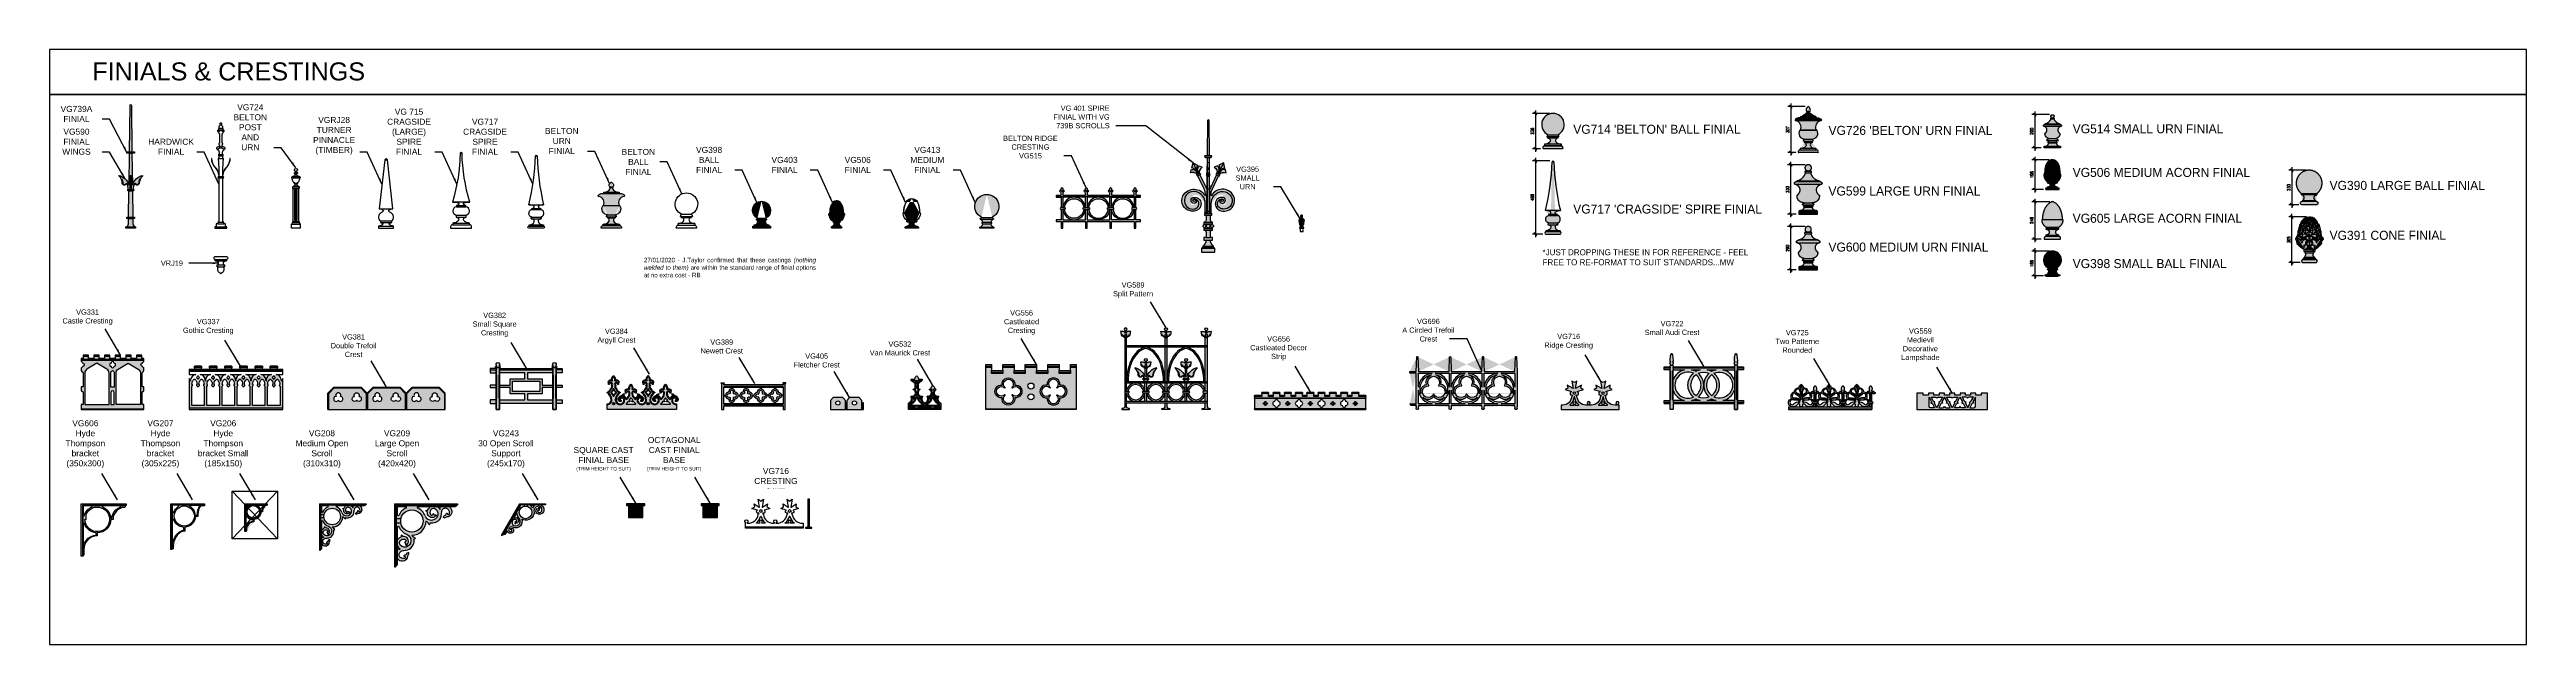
# Model space of a CAD drawing. Header units: millimetres. Extents: x -38686 to 870903, y -23218 to 232707.
# Drawn here: x 3559 to 20050, y 21910 to 25874 of the extents above; entities that cross this region are included whole.
import ezdxf

# ---------------------------------------------------------------- set-up
doc = ezdxf.new("R2010")
doc.units = ezdxf.units.MM
doc.header["$LTSCALE"] = 10
doc.header["$PDMODE"] = 35
doc.header["$PDSIZE"] = 50
doc.linetypes.add('HIDDEN', pattern=[0.375, 0.25, -0.125])
for name, color, linetype in [('04 - Building Outline', 5, 'Continuous'), ('40 - Detail Outline', 142, 'Continuous'), ('41 - Detail', 7, 'Continuous'), ('42 - Detail Hatch', 7, 'Continuous'), ('44 - Detail Text', 7, 'Continuous'), ('912 - Dark Grey Lead Hatch', 253, 'Continuous')]:
    doc.layers.add(name, color=color, linetype=linetype)
doc.styles.add('1-10', font='romans.shx', dxfattribs={"width": 0.8, "height": 20})
doc.styles.add('1-20', font='romans.shx', dxfattribs={"width": 0.8, "height": 35})
doc.styles.add('CGBOLD', font='arialbd.ttf')
doc.dimstyles.new('1-10', dxfattribs={"dimtxt": 20, "dimasz": 20, "dimexe": 20, "dimexo": 20, "dimgap": 10, "dimtad": 1, "dimdec": 0, "dimzin": 0, "dimdsep": 46, "dimtxsty": '1-10', "dimblk": 'OBLIQUE', "dimcen": 20, "dimdle": 20, "dimclrd": 251, "dimclre": 251, "dimclrt": 251, "dimadec": 0, "dimazin": 0, "dimtfac": 1, "dimtdec": 0, "dimtix": 1, "dimtmove": 1, "dimatfit": 3, "dimfxl": 1, "dimtolj": 1, "dimtzin": 0, "dimlwd": 25, "dimarcsym": 0})
doc.dimstyles.new('1-20', dxfattribs={"dimtxt": 35, "dimasz": 40, "dimexe": 40, "dimexo": 40, "dimgap": 40, "dimtad": 1, "dimdec": 0, "dimzin": 0, "dimdsep": 46, "dimtxsty": '1-20', "dimblk": 'OBLIQUE', "dimcen": 40, "dimdle": 40, "dimclrd": 251, "dimclre": 251, "dimclrt": 251, "dimadec": 0, "dimazin": 0, "dimtfac": 1, "dimtdec": 0, "dimtix": 1, "dimtmove": 1, "dimatfit": 3, "dimfxl": 1, "dimtolj": 1, "dimtzin": 0, "dimlwd": 25, "dimarcsym": 0})
doc.dimstyles.new('1-20 Accurate', dxfattribs={"dimtxt": 35, "dimasz": 40, "dimexe": 40, "dimexo": 40, "dimgap": 40, "dimtad": 1, "dimzin": 0, "dimdsep": 46, "dimtxsty": '1-20', "dimblk": 'OBLIQUE', "dimcen": 40, "dimdle": 40, "dimclrd": 251, "dimclre": 251, "dimclrt": 251, "dimazin": 0, "dimtfac": 1, "dimtix": 1, "dimtmove": 1, "dimatfit": 3, "dimfxl": 1, "dimtolj": 1, "dimtzin": 0, "dimlwd": 25, "dimarcsym": 0})

msp = doc.modelspace()

# ---------------------------------------------------------------- texts
at = {"layer": '41 - Detail', "color": 3, "insert": (4752.111, 25726.93), "char_height": 120, "width": 5616.64438, "attachment_point": 5, "style": '1-20'}
msp.add_mtext('\\A1;{\\fArial|b0|i0|c0|p34;\\W1;FINIALS & CRESTINGS}', dxfattribs=at)
at = {"layer": '44 - Detail Text', "color": 251, "ltscale": 10, "style": '1-20'}
for s, insert, char_height, width, attachment_point in [('\\pxqc;{\\fArial|b0|i0|c0|p34;\\W1;\\C3;VG739A FINIAL}', (3869.713, 25391.422), 40, 262.30682, 9), ('\\pxqc;{\\fArial|b0|i0|c0|p34;\\W1;\\C3;VG724 BELTON POST AND URN}', (5012.255, 25201.803), 40, 232.51519, 9), ('\\pxqc;{\\fArial|b0|i0|c0|p34;\\W1;\\C3;VGRJ28 TURNER PINNACLE (TIMBER)}', (5585.255, 25172.471), 40, 262.30682, 9), ('\\pxqc;{\\fArial|b0|i0|c0|p34;\\W1;\\C3;VG 715\\PCRAGSIDE (LARGE) SPIRE FINIAL}', (6083.915, 25172.471), 40, 262.30682, 9), ('{\\fArial|b0|i0|c0|p34;\\W1;\\C3;VG 401 SPIRE FINIAL WITH VG 739B SCROLLS}', (10617.759, 25348.13), 35, 453.59691, 9), ('\\pxqc;{\\fArial|b0|i0|c0|p34;\\W1;\\C3;VG590 FINIAL WINGS}', (3869.713, 25172.471), 40, 262.30682, 9), ('\\pxqc;{\\fArial|b0|i0|c0|p34;\\W1;\\C3;HARDWICK FINIAL}', (4499.755, 25172.471), 40, 262.30682, 9), ('\\pxqc;{\\fArial|b0|i0|c0|p34;\\W1;\\C3;BELTON URN FINIAL}', (7100.784, 25177.656), 40, 262.30682, 9), ('\\pxqc;{\\fArial|b0|i0|c0|p34;\\W1;\\C3;BELTON RIDGE CRESTING VG515}', (10273.088, 25147.676), 35, 365.86118, 9), ('\\pxqc;{\\fArial|b0|i0|c0|p34;\\W1;\\C3;BELTON BALL FINIAL}', (7479.792, 25124.967), 40, 262.30682, 5), ('\\pxqc;{\\fArial|b0|i0|c0|p34;\\W1;\\C3;VG398 BALL FINIAL}', (8081.752, 25051.701), 40, 262.30682, 9), ('\\pxqc;{\\fArial|b0|i0|c0|p34;\\W1;\\C3;VG403 FINIAL}', (8584.195, 25051.701), 40, 262.30682, 9), ('\\pxqc;{\\fArial|b0|i0|c0|p34;\\W1;\\C3;VG506 FINIAL}', (9071.485, 25051.701), 40, 262.30682, 9), ('\\pxqc;{\\fArial|b0|i0|c0|p34;\\W1;\\C3;VG413 MEDIUM FINIAL}', (9534.806, 25051.701), 40, 262.30682, 9), ('\\pxqc;{\\fArial|b0|i0|c0|p34;\\W1;\\C3;VG395 SMALL URN}', (11667.271, 24941.712), 35, 262.30682, 9), ('\\pxqc;{\\fArial|b0|i0|c0|p34;\\W1;\\C3;VG589 \\PSplit Pattern }', (10974.037, 24218.886), 35, 401.01764, 9), ('\\pxqc;{\\fArial|b0|i0|c0|p34;\\W1;\\C3;VG331 \\PCastle Cresting}', (4013.125, 24037.945), 35, 401.01764, 9), ('\\pxqc;{\\fArial|b0|i0|c0|p34;\\W1;\\C3;VG337 \\PGothic Cresting}', (4816.724, 23975.168), 35, 401.01764, 9), ('\\pxqc;{\\fArial|b0|i0|c0|p34;\\W1;\\C3;VG382\\PSmall Square Cresting}', (6723.407, 23958.555), 35, 401.01764, 9), ('\\pxqc;{\\fArial|b0|i0|c0|p34;\\W1;\\C3;VG556 \\PCastleated Cresting}', (10231.43, 23974.57), 35, 401.01764, 9), ('\\pxqc;{\\fArial|b0|i0|c0|p34;\\W1;\\C3;VG696 \\PA Circled Trefoil Crest}', (12940.218, 23927.93), 35, 401.01764, 9), ('\\pxqc;{\\fArial|b0|i0|c0|p34;\\W1;\\C3;VG381 \\PDouble Trefoil Crest}', (5784.125, 23824.57), 35, 401.01764, 9), ('\\pxqc;{\\fArial|b0|i0|c0|p34;\\W1;\\C3;VG384 \\PArgyll Crest}', (7533.823, 23910.497), 35, 401.01764, 9), ('\\pxqc;{\\fArial|b0|i0|c0|p34;\\W1;\\C3;VG389 \\PNewett Crest}', (8235.158, 23848.168), 35, 401.01764, 9), ('\\pxqc;{\\fArial|b0|i0|c0|p34;\\W1;\\C3;VG532 \\PVan Maurick Crest}', (9421.535, 23835.13), 35, 401.01764, 9), ('\\pxqc;{\\fArial|b0|i0|c0|p34;\\W1;\\C3;VG656 \\PCastleated Decor Strip}', (11942.976, 23801.168), 35, 401.01764, 9), ('\\pxqc;{\\fArial|b0|i0|c0|p34;\\W1;\\C3;VG716\\PRidge Cresting}', (13874.448, 23875.979), 35, 401.01764, 9), ('\\pxqc;{\\fArial|b0|i0|c0|p34;\\W1;\\C3;VG722 \\PSmall Audi Crest}', (14562.332, 23971.295), 35, 401.01764, 9), ('\\pxqc;{\\fArial|b0|i0|c0|p34;\\W1;\\C3;VG725 \\PTwo Patterne Rounded}', (15396.332, 23852.852), 35, 401.01764, 9), ('\\pxqc;{\\fArial|b0|i0|c0|p34;\\W1;\\C3;VG559 \\PMedievil Decorative Lampshade}', (16215.65, 23794.682), 35, 401.01764, 9), ('\\pxqc;{\\fArial|b0|i0|c0|p34;\\W1;\\C3;VG405 \\PFletcher Crest}', (8867.24, 23754.903), 35, 401.01764, 9), ('\\pxqc;{\\fArial|b0|i0|c0|p34;\\W1;\\C3;VG606\\PHyde Thompson bracket (350x300)}', (3998.249, 23085.254), 40, 401.01764, 9), ('\\pxqc;{\\fArial|b0|i0|c0|p34;\\W1;\\C3;VG207\\PHyde Thompson bracket (305x225)}', (4498.249, 23085.254), 40, 401.01764, 9), ('\\pxqc;{\\fArial|b0|i0|c0|p34;\\W1;\\C3;VG206\\PHyde Thompson bracket Small (185x150)}', (4916.377, 23085.254), 40, 401.01764, 9), ('\\pxqc;{\\fArial|b0|i0|c0|p34;\\W1;\\C3;VG208\\PMedium Open Scroll (310x310)}', (5573.249, 23085.254), 40, 401.01764, 9), ('\\pxqc;{\\fArial|b0|i0|c0|p34;\\W1;\\C3;VG209\\PLarge Open Scroll (420x420)}', (6073.249, 23085.254), 40, 401.01764, 9), ('\\pxqc;{\\fArial|b0|i0|c0|p34;\\W1;\\C3;VG243\\P30 Open Scroll Support (245x170)}', (6798.407, 23085.254), 40, 401.01764, 9), ('\\pxqc;{\\fArial|b0|i0|c0|p34;\\W1;\\C3;OCTAGONAL CAST FINIAL BASE\\P\\H0.57143x;(TRIM HEIGHT TO SUIT)}', (7944.928, 23062.367), 40, 453.57909, 9), ('\\pxqc;{\\fArial|b0|i0|c0|p34;\\W1;\\C3;SQUARE CAST FINIAL BASE\\P\\H0.57143x;(TRIM HEIGHT TO SUIT)}', (7448.852, 23062.367), 40, 401.01764, 9)]:
    msp.add_mtext(s, dxfattribs=dict(at, insert=insert, char_height=char_height, width=width, attachment_point=attachment_point))
at = {"layer": '44 - Detail Text', "ltscale": 10, "char_height": 40, "width": 262.30682, "attachment_point": 9, "style": '1-20'}
for s, insert in [('\\pxqc;{\\fArial|b0|i0|c0|p34;\\W1;\\C3;VG717 CRAGSIDE SPIRE FINIAL}', (6589.937, 25172.471)), ('\\pxqc;{\\fArial|b0|i0|c0|p34;\\W1;\\C3;VG716 CRESTING\\P\\H0.125x;DRAWN FROM SAMPLE 12-01-22 NF}', (8526.639, 22947.444))]:
    msp.add_mtext(s, dxfattribs=dict(at, insert=insert))
at = {"layer": '44 - Detail Text', "char_height": 60, "attachment_point": 4, "style": 'CGBOLD'}
for s, insert in [("{\\fCentury Gothic|b0|i0|c0|p34;VG714 'BELTON' BALL FINIAL}", (13703.838, 25341.88)), ("{\\fCentury Gothic|b0|i0|c0|p34;VG726 'BELTON' URN FINIAL}", (15403.531, 25334.483)), ('{\\fCentury Gothic|b0|i0|c0|p34;VG514 SMALL URN FINIAL}', (17029.137, 25345.196)), ('{\\fCentury Gothic|b0|i0|c0|p34;VG506 MEDIUM ACORN FINIAL}', (17029.137, 25054.478)), ('{\\fCentury Gothic|b0|i0|c0|p34;VG599 LARGE URN FINIAL}', (15403.06, 24930.664)), ('{\\fCentury Gothic|b0|i0|c0|p34;VG390 LARGE BALL FINIAL}', (18739.408, 24968)), ("{\\fCentury Gothic|b0|i0|c0|p34;VG717 'CRAGSIDE' SPIRE FINIAL}", (13703.838, 24810.483)), ('{\\fCentury Gothic|b0|i0|c0|p34;VG605 LARGE ACORN FINIAL}', (17029.137, 24749.014)), ('{\\fCentury Gothic|b0|i0|c0|p34;VG600 MEDIUM URN FINIAL}', (15403.06, 24557.252)), ('{\\fCentury Gothic|b0|i0|c0|p34;VG391 CONE FINIAL}', (18739.408, 24635.448)), ('{\\fCentury Gothic|b0|i0|c0|p34;VG398 SMALL BALL FINIAL}', (17029.137, 24447.074))]:
    msp.add_mtext(s, dxfattribs=dict(at, insert=insert))
at = {"layer": '44 - Detail Text', "color": 251, "ltscale": 10, "insert": (4447.483, 24432.275), "char_height": 35, "attachment_point": 9, "style": '1-20'}
msp.add_mtext('{\\fArial|b0|i0|c0|p34;\\W1;\\C3;VRJ19}', dxfattribs=at)
at = {"layer": '44 - Detail Text', "attachment_point": 4, "style": 'CGBOLD'}
for s, insert, char_height, width in [('\\pxqj;{\\fCentury Gothic|b0|i0|c0|p34;\\C1;27/01/2020 - J.Taylor confirmed that these castings \\fCentury Gothic|b0|i1|c0|p34;(nothing welded to them)\\fCentury Gothic|b0|i0|c0|p34; are within the standard range of finial options at no extra cost - RB}', (7516.555, 24420.972), 30, 1106.59934), ('{\\fCentury Gothic|b0|i0|c0|p34;*JUST DROPPING THESE IN FOR REFERENCE - FEEL FREE TO RE-FORMAT TO SUIT STANDARDS...MW}', (13499.472, 24489.498), 40, 1435.43108)]:
    msp.add_mtext(s, dxfattribs=dict(at, insert=insert, char_height=char_height, width=width))

# ---------------------------------------------------------------- blocks, each defined once
blk = doc.blocks.new('_Oblique')
at = {"color": 0, "linetype": 'ByBlock', "lineweight": -2}
blk.add_line((-0.5, -0.5), (0.5, 0.5), dxfattribs=at)
blk = doc.blocks.new('*D52')
at = {"layer": '44 - Detail Text', "color": 251, "lineweight": -2, "transparency": 16777216}
for p, q in [((13549, 25448), (13432, 25448)), ((13486, 25213), (13432, 25213))]:
    blk.add_line(p, q, dxfattribs=at)
at = {"layer": '44 - Detail Text', "color": 251, "lineweight": 25, "transparency": 16777216}
blk.add_line((13452, 25468), (13452, 25193), dxfattribs=at)
at = {"layer": 'Defpoints', "color": 0, "transparency": 16777216}
for p in [(13569, 25448), (13452, 25213), (13506, 25213)]:
    blk.add_point(p, dxfattribs=at)
at = {"layer": '44 - Detail Text', "color": 251, "lineweight": 25, "transparency": 16777216, "xscale": 20, "yscale": 20, "zscale": 20}
for p, rotation in [((13452, 25448), 90), ((13452, 25213), 270)]:
    blk.add_blockref('_Oblique', p, dxfattribs=dict(at, rotation=rotation))
at = {"layer": '44 - Detail Text', "color": 251, "transparency": 16777216, "insert": (13432, 25330), "char_height": 20, "attachment_point": 5, "rotation": 90, "style": '1-10'}
blk.add_mtext('\\A1;236', dxfattribs=at)
blk = doc.blocks.new('*D53')
at = {"layer": '44 - Detail Text', "color": 251, "lineweight": -2, "transparency": 16777216}
for p, q in [((13549, 25132), (13432, 25132)), ((13502, 24644), (13432, 24644))]:
    blk.add_line(p, q, dxfattribs=at)
at = {"layer": '44 - Detail Text', "color": 251, "lineweight": 25, "transparency": 16777216}
blk.add_line((13452, 25152), (13452, 24624), dxfattribs=at)
at = {"layer": 'Defpoints', "color": 0, "transparency": 16777216}
for p in [(13569, 25132), (13452, 24644), (13522, 24644)]:
    blk.add_point(p, dxfattribs=at)
at = {"layer": '44 - Detail Text', "color": 251, "lineweight": 25, "transparency": 16777216, "xscale": 20, "yscale": 20, "zscale": 20}
for p, rotation in [((13452, 25132), 90), ((13452, 24644), 270)]:
    blk.add_blockref('_Oblique', p, dxfattribs=dict(at, rotation=rotation))
at = {"layer": '44 - Detail Text', "color": 251, "transparency": 16777216, "insert": (13432, 24888), "char_height": 20, "attachment_point": 5, "rotation": 90, "style": '1-10'}
blk.add_mtext('\\A1;488', dxfattribs=at)
blk = doc.blocks.new('*D54')
at = {"layer": '44 - Detail Text', "color": 251, "lineweight": -2, "transparency": 16777216}
for p, q in [((15249, 25494), (15132, 25494)), ((15185, 25187), (15132, 25187))]:
    blk.add_line(p, q, dxfattribs=at)
at = {"layer": '44 - Detail Text', "color": 251, "lineweight": 25, "transparency": 16777216}
blk.add_line((15152, 25514), (15152, 25167), dxfattribs=at)
at = {"layer": 'Defpoints', "color": 0, "transparency": 16777216}
for p in [(15269, 25494), (15152, 25187), (15205, 25187)]:
    blk.add_point(p, dxfattribs=at)
at = {"layer": '44 - Detail Text', "color": 251, "lineweight": 25, "transparency": 16777216, "xscale": 20, "yscale": 20, "zscale": 20}
for p, rotation in [((15152, 25494), 90), ((15152, 25187), 270)]:
    blk.add_blockref('_Oblique', p, dxfattribs=dict(at, rotation=rotation))
at = {"layer": '44 - Detail Text', "color": 251, "transparency": 16777216, "insert": (15132, 25340), "char_height": 20, "attachment_point": 5, "rotation": 90, "style": '1-10'}
blk.add_mtext('\\A1;307', dxfattribs=at)
blk = doc.blocks.new('*D55')
at = {"layer": '44 - Detail Text', "color": 251, "lineweight": -2, "transparency": 16777216}
for p, q in [((15248, 25106), (15131, 25106)), ((15188, 24776), (15131, 24776))]:
    blk.add_line(p, q, dxfattribs=at)
at = {"layer": '44 - Detail Text', "color": 251, "lineweight": 25, "transparency": 16777216}
blk.add_line((15151, 25126), (15151, 24756), dxfattribs=at)
at = {"layer": 'Defpoints', "color": 0, "transparency": 16777216}
for p in [(15268, 25106), (15151, 24776), (15208, 24776)]:
    blk.add_point(p, dxfattribs=at)
at = {"layer": '44 - Detail Text', "color": 251, "lineweight": 25, "transparency": 16777216, "xscale": 20, "yscale": 20, "zscale": 20}
for p, rotation in [((15151, 25106), 90), ((15151, 24776), 270)]:
    blk.add_blockref('_Oblique', p, dxfattribs=dict(at, rotation=rotation))
at = {"layer": '44 - Detail Text', "color": 251, "transparency": 16777216, "insert": (15131, 24941), "char_height": 20, "attachment_point": 5, "rotation": 90, "style": '1-10'}
blk.add_mtext('\\A1;330', dxfattribs=at)
blk = doc.blocks.new('*D56')
at = {"layer": '44 - Detail Text', "color": 251, "lineweight": -2, "transparency": 16777216}
for p, q in [((15248, 24695), (15131, 24695)), ((15188, 24405), (15131, 24405))]:
    blk.add_line(p, q, dxfattribs=at)
at = {"layer": '44 - Detail Text', "color": 251, "lineweight": 25, "transparency": 16777216}
blk.add_line((15151, 24715), (15151, 24385), dxfattribs=at)
at = {"layer": 'Defpoints', "color": 0, "transparency": 16777216}
for p in [(15268, 24695), (15151, 24405), (15208, 24405)]:
    blk.add_point(p, dxfattribs=at)
at = {"layer": '44 - Detail Text', "color": 251, "lineweight": 25, "transparency": 16777216, "xscale": 20, "yscale": 20, "zscale": 20}
for p, rotation in [((15151, 24695), 90), ((15151, 24405), 270)]:
    blk.add_blockref('_Oblique', p, dxfattribs=dict(at, rotation=rotation))
at = {"layer": '44 - Detail Text', "color": 251, "transparency": 16777216, "insert": (15131, 24550), "char_height": 20, "attachment_point": 5, "rotation": 90, "style": '1-10'}
blk.add_mtext('\\A1;290', dxfattribs=at)
blk = doc.blocks.new('*D57')
at = {"layer": '44 - Detail Text', "color": 251, "lineweight": -2, "transparency": 16777216}
for p, q in [((16874, 25440), (16757, 25440)), ((16820, 25219), (16757, 25219))]:
    blk.add_line(p, q, dxfattribs=at)
at = {"layer": '44 - Detail Text', "color": 251, "lineweight": 25, "transparency": 16777216}
blk.add_line((16777, 25460), (16777, 25199), dxfattribs=at)
at = {"layer": 'Defpoints', "color": 0, "transparency": 16777216}
for p in [(16894, 25440), (16777, 25219), (16840, 25219)]:
    blk.add_point(p, dxfattribs=at)
at = {"layer": '44 - Detail Text', "color": 251, "lineweight": 25, "transparency": 16777216, "xscale": 20, "yscale": 20, "zscale": 20}
for p, rotation in [((16777, 25440), 90), ((16777, 25219), 270)]:
    blk.add_blockref('_Oblique', p, dxfattribs=dict(at, rotation=rotation))
at = {"layer": '44 - Detail Text', "color": 251, "transparency": 16777216, "insert": (16757, 25329), "char_height": 20, "attachment_point": 5, "rotation": 90, "style": '1-10'}
blk.add_mtext('\\A1;220', dxfattribs=at)
blk = doc.blocks.new('*D58')
at = {"layer": '44 - Detail Text', "color": 251, "lineweight": -2, "transparency": 16777216}
for p, q in [((16873, 25139), (16757, 25139)), ((16834, 24941), (16757, 24941))]:
    blk.add_line(p, q, dxfattribs=at)
at = {"layer": '44 - Detail Text', "color": 251, "lineweight": 25, "transparency": 16777216}
blk.add_line((16777, 25159), (16777, 24921), dxfattribs=at)
at = {"layer": 'Defpoints', "color": 0, "transparency": 16777216}
for p in [(16893, 25139), (16777, 24941), (16854, 24941)]:
    blk.add_point(p, dxfattribs=at)
at = {"layer": '44 - Detail Text', "color": 251, "lineweight": 25, "transparency": 16777216, "xscale": 20, "yscale": 20, "zscale": 20}
for p, rotation in [((16777, 25139), 90), ((16777, 24941), 270)]:
    blk.add_blockref('_Oblique', p, dxfattribs=dict(at, rotation=rotation))
at = {"layer": '44 - Detail Text', "color": 251, "transparency": 16777216, "insert": (16757, 25040), "char_height": 20, "attachment_point": 5, "rotation": 90, "style": '1-10'}
blk.add_mtext('\\A1;198', dxfattribs=at)
blk = doc.blocks.new('*D59')
at = {"layer": '44 - Detail Text', "color": 251, "lineweight": -2, "transparency": 16777216}
for p, q in [((16876, 24860), (16757, 24860)), ((16820, 24611), (16757, 24611))]:
    blk.add_line(p, q, dxfattribs=at)
at = {"layer": '44 - Detail Text', "color": 251, "lineweight": 25, "transparency": 16777216}
blk.add_line((16777, 24880), (16777, 24591), dxfattribs=at)
at = {"layer": 'Defpoints', "color": 0, "transparency": 16777216}
for p in [(16896, 24860), (16777, 24611), (16840, 24611)]:
    blk.add_point(p, dxfattribs=at)
at = {"layer": '44 - Detail Text', "color": 251, "lineweight": 25, "transparency": 16777216, "xscale": 20, "yscale": 20, "zscale": 20}
for p, rotation in [((16777, 24860), 90), ((16777, 24611), 270)]:
    blk.add_blockref('_Oblique', p, dxfattribs=dict(at, rotation=rotation))
at = {"layer": '44 - Detail Text', "color": 251, "transparency": 16777216, "insert": (16757, 24735), "char_height": 20, "attachment_point": 5, "rotation": 90, "style": '1-10'}
blk.add_mtext('\\A1;248', dxfattribs=at)
blk = doc.blocks.new('*D60')
at = {"layer": '44 - Detail Text', "color": 251, "lineweight": -2, "transparency": 16777216}
for p, q in [((16874, 24531), (16757, 24531)), ((16836, 24365), (16757, 24365))]:
    blk.add_line(p, q, dxfattribs=at)
at = {"layer": '44 - Detail Text', "color": 251, "lineweight": 25, "transparency": 16777216}
blk.add_line((16777, 24551), (16777, 24345), dxfattribs=at)
at = {"layer": 'Defpoints', "color": 0, "transparency": 16777216}
for p in [(16894, 24531), (16777, 24365), (16856, 24365)]:
    blk.add_point(p, dxfattribs=at)
at = {"layer": '44 - Detail Text', "color": 251, "lineweight": 25, "transparency": 16777216, "xscale": 20, "yscale": 20, "zscale": 20}
for p, rotation in [((16777, 24531), 90), ((16777, 24365), 270)]:
    blk.add_blockref('_Oblique', p, dxfattribs=dict(at, rotation=rotation))
at = {"layer": '44 - Detail Text', "color": 251, "transparency": 16777216, "insert": (16757, 24448), "char_height": 20, "attachment_point": 5, "rotation": 90, "style": '1-10'}
blk.add_mtext('\\A1;166', dxfattribs=at)
blk = doc.blocks.new('*D61')
at = {"layer": '44 - Detail Text', "color": 251, "lineweight": -2, "transparency": 16777216}
for p, q in [((18584, 25069), (18468, 25069)), ((18534, 24839), (18468, 24839))]:
    blk.add_line(p, q, dxfattribs=at)
at = {"layer": '44 - Detail Text', "color": 251, "lineweight": 25, "transparency": 16777216}
blk.add_line((18488, 25089), (18488, 24819), dxfattribs=at)
at = {"layer": 'Defpoints', "color": 0, "transparency": 16777216}
for p in [(18604, 25069), (18488, 24839), (18554, 24839)]:
    blk.add_point(p, dxfattribs=at)
at = {"layer": '44 - Detail Text', "color": 251, "lineweight": 25, "transparency": 16777216, "xscale": 20, "yscale": 20, "zscale": 20}
for p, rotation in [((18488, 25069), 90), ((18488, 24839), 270)]:
    blk.add_blockref('_Oblique', p, dxfattribs=dict(at, rotation=rotation))
at = {"layer": '44 - Detail Text', "color": 251, "transparency": 16777216, "insert": (18468, 24954), "char_height": 20, "attachment_point": 5, "rotation": 90, "style": '1-10'}
blk.add_mtext('\\A1;230', dxfattribs=at)
blk = doc.blocks.new('*D62')
at = {"layer": '44 - Detail Text', "color": 251, "lineweight": -2, "transparency": 16777216}
for p, q in [((18585, 24759), (18468, 24759)), ((18544, 24454), (18468, 24454))]:
    blk.add_line(p, q, dxfattribs=at)
at = {"layer": '44 - Detail Text', "color": 251, "lineweight": 25, "transparency": 16777216}
blk.add_line((18488, 24434), (18488, 24779), dxfattribs=at)
at = {"layer": 'Defpoints', "color": 0, "transparency": 16777216}
for p in [(18488, 24759), (18605, 24759), (18564, 24454)]:
    blk.add_point(p, dxfattribs=at)
at = {"layer": '44 - Detail Text', "color": 251, "lineweight": 25, "transparency": 16777216, "xscale": 20, "yscale": 20, "zscale": 20}
for p, rotation in [((18488, 24759), 90), ((18488, 24454), 270)]:
    blk.add_blockref('_Oblique', p, dxfattribs=dict(at, rotation=rotation))
at = {"layer": '44 - Detail Text', "color": 251, "transparency": 16777216, "insert": (18468, 24606), "char_height": 20, "attachment_point": 5, "rotation": 90, "style": '1-10'}
blk.add_mtext('\\A1;305', dxfattribs=at)

# ---------------------------------------------------------------- dimensions: what is measured, and where the dimension line sits
at = {"layer": '44 - Detail Text'}
for base, p1, p2, picture, middle in [((13452.072, 25212.643), (13569.078, 25448.236), (13505.578, 25212.643), '*D52', (13432.072, 25330.44)), ((15151.765, 25186.641), (15268.771, 25493.626), (15205.271, 25186.641), '*D54', (15131.765, 25340.133)), ((16777.371, 25219.325), (16893.788, 25439.561), (16840.348, 25219.325), '*D57', (16757.371, 25329.443)), ((13452.072, 24643.643), (13569.078, 25131.643), (13521.578, 24643.643), '*D53', (13432.072, 24887.643)), ((15151.294, 24775.641), (15268.3, 25105.641), (15208.204, 24775.641), '*D55', (15131.294, 24940.641)), ((16777.371, 24940.676), (16892.878, 25138.625), (16853.633, 24940.676), '*D58', (16757.371, 25039.651)), ((18487.641, 24839.422), (18603.587, 25069.422), (18553.746, 24839.422), '*D61', (18467.641, 24954.422)), ((16777.371, 24611.133), (16895.964, 24859.575), (16839.775, 24611.133), '*D59', (16757.371, 24735.354)), ((18487.641, 24758.85), (18563.97, 24453.85), (18604.706, 24758.85), '*D62', (18467.641, 24606.35)), ((15151.294, 24404.641), (15267.771, 24694.582), (15208.207, 24404.641), '*D56', (15131.294, 24549.611)), ((16777.371, 24364.734), (16894.436, 24530.561), (16855.509, 24364.734), '*D60', (16757.371, 24447.647))]:
    dim = msp.add_linear_dim(base=base, p1=p1, p2=p2, angle=90, dimstyle='1-10', dxfattribs=at)
    dim.commit()
    dim.dimension.update_dxf_attribs({"geometry": picture, "text_midpoint": middle})

# ---------------------------------------------------------------- hatches: boundary and pattern name
at = {"layer": '42 - Detail Hatch', "ltscale": 10}
h = msp.add_hatch(color=69, dxfattribs=at)
h.dxf.hatch_style = 1
edge = h.paths.add_edge_path()
edge.add_line((4088.557, 24970.692), (4091.288, 25182.828))
edge.add_line((4091.288, 25182.828), (4074.818, 25182.828))
edge.add_line((4074.818, 25182.828), (4074.818, 25192.827))
edge.add_line((4074.818, 25192.827), (4091.417, 25192.827))
edge.add_line((4091.417, 25192.827), (4095.371, 25499.922))
edge.add_arc((4105.297, 25499.541), 9.933, 123.471361, 177.8007781, ccw=False)
edge.add_arc((4094.34, 25499.541), 9.933, 2.1992219, 56.528639, ccw=False)
edge.add_line((4104.266, 25499.922), (4108.219, 25192.827))
edge.add_line((4108.219, 25192.827), (4124.819, 25192.827))
edge.add_line((4124.819, 25192.827), (4124.819, 25182.828))
edge.add_line((4124.819, 25182.828), (4108.348, 25182.828))
edge.add_line((4108.348, 25182.828), (4111.079, 24970.692))
edge.add_arc((4205.258, 24939.549), 99.195, 105.5259882, 161.7017893, ccw=False)
edge.add_line((4178.706, 25035.124), (4177.699, 25030.858))
edge.add_arc((4223.991, 24981.205), 67.885, 132.9937576, 179.7805307)
edge.add_arc((4141.822, 24984.594), 14.623, 183.158298, 347.6416043, ccw=False)
edge.add_arc((4174.503, 24950.486), 57.833, 144.8408182, 188.3673581)
edge.add_arc((4115.211, 24937.439), 5.074, -65.8719684, 65.8719684, ccw=False)
edge.add_line((4117.286, 24932.808), (4111.567, 24932.808))
edge.add_line((4111.567, 24932.808), (4113.82, 24757.826))
edge.add_line((4113.82, 24757.826), (4124.819, 24757.826))
edge.add_line((4124.819, 24757.826), (4124.819, 24747.827))
edge.add_line((4124.819, 24747.827), (4114.452, 24747.827))
edge.add_line((4114.452, 24747.827), (4114.452, 24712.206))
edge.add_arc((4133.669, 24711.997), 19.219, 179.3776638, 265.9698324)
edge.add_line((4132.319, 24692.826), (4132.319, 24682.826))
edge.add_line((4132.319, 24682.826), (4099.818, 24682.826))
edge.add_line((4099.818, 24682.826), (4067.318, 24682.826))
edge.add_line((4067.318, 24682.826), (4067.318, 24692.826))
edge.add_arc((4065.967, 24711.997), 19.219, 274.0301676, 360.6223362)
edge.add_line((4085.185, 24712.206), (4085.185, 24747.827))
edge.add_line((4085.185, 24747.827), (4074.818, 24747.827))
edge.add_line((4074.818, 24747.827), (4074.818, 24757.826))
edge.add_line((4074.818, 24757.826), (4085.817, 24757.826))
edge.add_line((4085.817, 24757.826), (4088.069, 24932.808))
edge.add_line((4088.069, 24932.808), (4082.351, 24932.808))
edge.add_arc((4084.425, 24937.439), 5.074, 114.1280316, 245.8719684, ccw=False)
edge.add_arc((4025.134, 24950.486), 57.833, 351.6326419, 395.1591818)
edge.add_arc((4057.814, 24984.594), 14.623, 192.3583957, 356.841702, ccw=False)
edge.add_arc((3975.645, 24981.205), 67.885, 0.2194693, 47.0062424)
edge.add_line((4021.938, 25030.858), (4020.93, 25035.124))
edge.add_arc((3994.378, 24939.549), 99.195, 18.2982107, 74.4740118, ccw=False)
h = msp.add_hatch(color=69, dxfattribs=at)
h.dxf.hatch_style = 1
edge = h.paths.add_edge_path()
edge.add_line((11264.602, 25048.953), (11262.857, 25048.953))
edge.add_line((11262.857, 25048.953), (11262.857, 25030.057))
edge.add_line((11262.857, 25030.057), (11264.4, 25030.057))
edge.add_line((11264.4, 25030.057), (11263.492, 24945.122))
edge.add_line((11263.492, 24945.122), (11259.473, 24951.661))
edge.add_line((11259.473, 24951.661), (11218.454, 25038.096))
edge.add_line((11218.454, 25038.096), (11222.294, 25039.918))
edge.add_line((11222.294, 25039.918), (11218.006, 25048.953))
edge.add_line((11218.006, 25048.953), (11215.296, 25047.666))
edge.add_arc((11251.316, 25056.667), 37.127, 117.4423267, 194.0290468, ccw=False)
edge.add_line((11234.205, 25089.616), (11212.413, 25099.67))
edge.add_arc((11259.485, 25064.527), 58.744, 143.2549538, 168.3189439)
edge.add_arc((11200.475, 25076.645), 1.5, 194.4527675, 351.3657557, ccw=False)
edge.add_arc((11234.38, 25086.185), 36.721, 150.4803448, 195.6638588, ccw=False)
edge.add_line((11202.425, 25104.279), (11172.46, 25118.103))
edge.add_line((11172.46, 25118.103), (11164.221, 25086.148))
edge.add_arc((11158.031, 25049.952), 36.721, 35.1112429, 80.2947568, ccw=False)
edge.add_arc((11186.861, 25070.185), 1.5, -120.590654, 36.3223342, ccw=False)
edge.add_arc((11158.933, 25016.808), 58.744, 62.4561577, 87.5201479)
edge.add_line((11161.475, 25075.497), (11155.483, 25052.257))
edge.add_arc((11170.188, 25018.166), 37.127, 36.7460548, 113.332775, ccw=False)
edge.add_line((11199.938, 25040.378), (11197.227, 25039.092))
edge.add_line((11197.227, 25039.092), (11201.515, 25030.057))
edge.add_line((11201.515, 25030.057), (11205.354, 25031.88))
edge.add_line((11205.354, 25031.88), (11246.374, 24945.445))
edge.add_line((11246.374, 24945.445), (11253.459, 24925.104))
edge.add_arc((11156.247, 24902.645), 99.773, 0.6162653, 13.0093212, ccw=False)
edge.add_arc((11253.239, 24903.747), 2.775, 206.5377548, 359.3875508, ccw=False)
edge.add_arc((11179.478, 24860.347), 82.814, 30.6035412, 59.0744329)
edge.add_arc((11179.478, 24860.347), 82.814, 59.0744329, 87.8087961)
edge.add_arc((11177.576, 24864.248), 79.015, 86.3225782, 120.0287487)
edge.add_arc((11177.601, 24863.164), 79.968, 119.6558647, 154.1403749)
edge.add_arc((11169.298, 24866.549), 71.022, 153.6759118, 209.278325)
edge.add_arc((11168.584, 24867.423), 70.835, 210.177629, 251.4780984)
edge.add_arc((11170.187, 24858.851), 63.359, 247.6381474, 309.3593009)
edge.add_arc((11175.178, 24847.437), 51.479, 313.1237714, 360)
edge.add_arc((11183.375, 24845.547), 43.323, 2.4991224, 54.647321)
edge.add_arc((11182.912, 24845.054), 43.994, 54.5279422, 94.8766616)
edge.add_arc((11179.172, 24868.888), 20, 90, 180)
edge.add_arc((11179.172, 24868.888), 20, 180, 215.1976477)
edge.add_arc((11178.933, 24868.295), 19.466, 214.1771541, 353.4673765)
edge.add_arc((11201.478, 24865.694), 3.228, 52.383891, 173.1104147, ccw=False)
edge.add_arc((11182.012, 24847.027), 30.165, 2.3311583, 44.7146923, ccw=False)
edge.add_arc((11174.889, 24848.254), 37.264, -94.6624776, 0, ccw=False)
edge.add_arc((11168.886, 24866.023), 54.99, 222.6513875, 273.0998266, ccw=False)
edge.add_arc((11174.053, 24866.671), 59.306, 130.1030744, 219.7279788, ccw=False)
edge.add_arc((11178.551, 24865.818), 62.923, 79.4448801, 132.7371543, ccw=False)
edge.add_arc((11171.683, 24847.499), 82.26, 38.2113253, 77.0785688, ccw=False)
edge.add_arc((11171.683, 24847.499), 82.26, -0.6124698, 38.2113253, ccw=False)
edge.add_line((11253.938, 24846.619), (11253.265, 24783.608))
edge.add_line((11253.265, 24783.608), (11249.857, 24780.236))
edge.add_line((11249.857, 24780.236), (11249.857, 24770.236))
edge.add_line((11249.857, 24770.236), (11259.857, 24770.236))
edge.add_line((11259.857, 24770.236), (11259.857, 24737.736))
edge.add_arc((11245.357, 24737.736), 14.5, -90, 0, ccw=False)
edge.add_line((11245.357, 24723.236), (11245.357, 24712.236))
edge.add_arc((11240.63, 24697.236), 15.727, 43.1197963, 72.5076755, ccw=False)
edge.add_arc((11252.109, 24690.453), 17.533, 90, 107.9440117)
edge.add_arc((11251.032, 24693.779), 14.037, 107.9440117, 128.0189426)
edge.add_arc((11249.381, 24695.891), 11.356, 128.0189426, 152.0849973)
edge.add_arc((11246.843, 24697.236), 8.483, 152.0849973, 180)
edge.add_arc((11246.843, 24697.236), 8.483, 180, 207.9150027)
edge.add_arc((11249.381, 24698.581), 11.356, 207.9150027, 231.9810574)
edge.add_arc((11251.032, 24700.693), 14.037, 231.9810574, 252.0559883)
edge.add_arc((11252.109, 24704.019), 17.533, 252.0559883, 270)
edge.add_arc((11240.63, 24697.236), 15.727, 287.4923245, 316.8802037, ccw=False)
edge.add_line((11245.357, 24682.236), (11245.357, 24671.236))
edge.add_arc((11245.357, 24656.736), 14.5, 0, 90, ccw=False)
edge.add_line((11259.857, 24656.736), (11259.857, 24620.236))
edge.add_line((11259.857, 24620.236), (11245.357, 24620.236))
edge.add_line((11245.357, 24620.236), (11245.357, 24604.236))
edge.add_line((11245.357, 24604.236), (11259.857, 24604.236))
edge.add_arc((11214.144, 24603.029), 45.729, -58.0290275, 1.5129683, ccw=False)
edge.add_line((11238.357, 24564.236), (11238.357, 24555.721))
edge.add_line((11238.357, 24555.721), (11228.857, 24550.236))
edge.add_line((11228.857, 24550.236), (11228.857, 24524.236))
edge.add_line((11228.857, 24524.236), (11318.857, 24524.236))
edge.add_line((11318.857, 24524.236), (11318.857, 24550.236))
edge.add_line((11318.857, 24550.236), (11309.357, 24555.721))
edge.add_line((11309.357, 24555.721), (11309.357, 24564.236))
edge.add_arc((11333.57, 24603.029), 45.729, 178.4870317, 238.0290275, ccw=False)
edge.add_line((11287.857, 24604.236), (11302.357, 24604.236))
edge.add_line((11302.357, 24604.236), (11302.357, 24620.236))
edge.add_line((11302.357, 24620.236), (11287.857, 24620.236))
edge.add_line((11287.857, 24620.236), (11287.857, 24656.736))
edge.add_arc((11302.357, 24656.736), 14.5, 90, 180, ccw=False)
edge.add_line((11302.357, 24671.236), (11302.357, 24682.236))
edge.add_arc((11307.084, 24697.236), 15.727, 223.1197963, 252.5076755, ccw=False)
edge.add_arc((11295.604, 24704.019), 17.533, 270, 287.9440117)
edge.add_arc((11296.681, 24700.693), 14.037, 287.9440117, 308.0189426)
edge.add_arc((11298.333, 24698.581), 11.356, 308.0189426, 332.0849973)
edge.add_arc((11300.871, 24697.236), 8.483, 332.0849973, 360)
edge.add_arc((11300.871, 24697.236), 8.483, 0, 27.9150027)
edge.add_arc((11298.333, 24695.891), 11.356, 27.9150027, 51.9810574)
edge.add_arc((11296.681, 24693.779), 14.037, 51.9810574, 72.0559883)
edge.add_arc((11295.604, 24690.453), 17.533, 72.0559883, 90)
edge.add_arc((11307.084, 24697.236), 15.727, 107.4923245, 136.8802037, ccw=False)
edge.add_line((11302.357, 24712.236), (11302.357, 24723.236))
edge.add_arc((11302.357, 24737.736), 14.5, 180, 270, ccw=False)
edge.add_line((11287.857, 24737.736), (11287.857, 24770.236))
edge.add_line((11287.857, 24770.236), (11297.857, 24770.236))
edge.add_line((11297.857, 24770.236), (11297.857, 24780.236))
edge.add_line((11297.857, 24780.236), (11294.449, 24783.608))
edge.add_line((11294.449, 24783.608), (11293.775, 24846.619))
edge.add_arc((11376.031, 24847.499), 82.26, 141.7886747, 180.6124698, ccw=False)
edge.add_arc((11376.031, 24847.499), 82.26, 102.9214312, 141.7886747, ccw=False)
edge.add_arc((11369.162, 24865.818), 62.923, 47.2628457, 100.5551199, ccw=False)
edge.add_arc((11373.661, 24866.671), 59.306, -39.7279788, 49.8969256, ccw=False)
edge.add_arc((11378.828, 24866.023), 54.99, 266.9001734, 317.3486125, ccw=False)
edge.add_arc((11372.825, 24848.254), 37.264, 180, 274.6624776, ccw=False)
edge.add_arc((11365.702, 24847.027), 30.165, 135.2853077, 177.6688417, ccw=False)
edge.add_arc((11346.236, 24865.694), 3.228, 6.8895853, 127.616109, ccw=False)
edge.add_arc((11368.781, 24868.295), 19.466, 186.5326235, 325.8228459)
edge.add_arc((11368.542, 24868.888), 20, 324.8023523, 360)
edge.add_arc((11368.542, 24868.888), 20, 0, 90)
edge.add_arc((11364.802, 24845.054), 43.994, 85.1233384, 125.4720578)
edge.add_arc((11364.339, 24845.547), 43.323, 125.352679, 177.5008776)
edge.add_arc((11372.536, 24847.437), 51.479, 180, 226.8762286)
edge.add_arc((11377.527, 24858.851), 63.359, 230.6406991, 292.3618526)
edge.add_arc((11379.13, 24867.423), 70.835, 288.5219016, 329.822371)
edge.add_arc((11378.416, 24866.549), 71.022, 330.721675, 386.3240882)
edge.add_arc((11370.112, 24863.164), 79.968, 25.8596251, 60.3441353)
edge.add_arc((11370.138, 24864.248), 79.015, 59.9712513, 93.6774218)
edge.add_arc((11368.236, 24860.347), 82.814, 92.1912039, 120.9255671)
edge.add_arc((11368.236, 24860.347), 82.814, 120.9255671, 149.3964588)
edge.add_arc((11294.475, 24903.747), 2.775, 180.6124492, 333.4622452, ccw=False)
edge.add_arc((11391.467, 24902.645), 99.773, 166.9906788, 179.3837347, ccw=False)
edge.add_line((11294.255, 24925.104), (11301.34, 24945.445))
edge.add_line((11301.34, 24945.445), (11342.359, 25031.88))
edge.add_line((11342.359, 25031.88), (11346.199, 25030.057))
edge.add_line((11346.199, 25030.057), (11350.486, 25039.092))
edge.add_line((11350.486, 25039.092), (11347.776, 25040.378))
edge.add_arc((11377.526, 25018.166), 37.127, 66.667225, 143.2539452, ccw=False)
edge.add_line((11392.231, 25052.257), (11386.239, 25075.497))
edge.add_arc((11388.78, 25016.808), 58.744, 92.4798521, 117.5438423)
edge.add_arc((11360.852, 25070.185), 1.5, 143.6776658, 300.590654, ccw=False)
edge.add_arc((11389.683, 25049.952), 36.721, 99.7052432, 144.8887571, ccw=False)
edge.add_line((11383.493, 25086.148), (11375.253, 25118.103))
edge.add_line((11375.253, 25118.103), (11345.289, 25104.279))
edge.add_arc((11313.334, 25086.185), 36.721, -15.6638588, 29.5196552, ccw=False)
edge.add_arc((11347.239, 25076.645), 1.5, 188.6342443, 345.5472325, ccw=False)
edge.add_arc((11288.229, 25064.527), 58.744, 11.6810561, 36.7450462)
edge.add_line((11335.301, 25099.67), (11313.508, 25089.616))
edge.add_arc((11296.398, 25056.667), 37.127, -14.0290468, 62.5576733, ccw=False)
edge.add_line((11332.418, 25047.666), (11329.707, 25048.953))
edge.add_line((11329.707, 25048.953), (11325.42, 25039.918))
edge.add_line((11325.42, 25039.918), (11329.26, 25038.096))
edge.add_line((11329.26, 25038.096), (11288.24, 24951.661))
edge.add_line((11288.24, 24951.661), (11284.222, 24945.122))
edge.add_line((11284.222, 24945.122), (11283.314, 25030.057))
edge.add_line((11283.314, 25030.057), (11284.857, 25030.057))
edge.add_line((11284.857, 25030.057), (11284.857, 25048.953))
edge.add_line((11284.857, 25048.953), (11283.112, 25048.953))
edge.add_line((11283.112, 25048.953), (11282.03, 25150.183))
edge.add_arc((11287.03, 25150.236), 5, 90, 180.6124492, ccw=False)
edge.add_line((11287.03, 25155.236), (11293.357, 25155.236))
edge.add_line((11293.357, 25155.236), (11298.357, 25165.236))
edge.add_line((11298.357, 25165.236), (11289.03, 25165.236))
edge.add_arc((11289.03, 25170.236), 5, 179.3875508, 270, ccw=False)
edge.add_line((11284.03, 25170.29), (11281.815, 25170.29))
edge.add_line((11281.815, 25170.29), (11279.357, 25400.236))
edge.add_line((11279.357, 25400.236), (11273.857, 25405.736))
edge.add_line((11273.857, 25405.736), (11268.357, 25400.236))
edge.add_line((11268.357, 25400.236), (11265.899, 25170.29))
edge.add_line((11265.899, 25170.29), (11263.684, 25170.29))
edge.add_arc((11258.684, 25170.236), 5, -90, 0.6124492, ccw=False)
edge.add_line((11258.684, 25165.236), (11249.357, 25165.236))
edge.add_line((11249.357, 25165.236), (11254.357, 25155.236))
edge.add_line((11254.357, 25155.236), (11260.684, 25155.236))
edge.add_arc((11260.684, 25150.236), 5, -0.6124492, 90, ccw=False)
edge.add_line((11265.684, 25150.183), (11264.602, 25048.953))
h = msp.add_hatch(color=69, dxfattribs=at)
h.dxf.hatch_style = 1
h.paths.add_polyline_path([(13536.578, 25305.643), (13601.578, 25305.643, 4.387462436)])
h.paths.add_polyline_path([(13601.578, 25305.643), (13536.578, 25305.643, 0.292778523), (13529.042, 25292.113, 0.396331905), (13529.541, 25291.643), (13534.578, 25291.643), (13603.578, 25291.643), (13608.616, 25291.643, 0.396331905), (13609.115, 25292.113, 0.292778523)])
h.paths.add_polyline_path([(13603.578, 25291.643), (13534.578, 25291.643), (13534.578, 25283.643), (13603.578, 25283.643)])
edge = h.paths.add_edge_path()
edge.add_ellipse((13603.578, 25269.643), major_axis=(-17.5, 0), ratio=0.8, start_angle=270, end_angle=360, ccw=False)
edge.add_line((13602.266, 25283.643), (13534.578, 25283.643))
edge.add_ellipse((13534.578, 25269.643), major_axis=(17.5, 0), ratio=0.8, start_angle=0, end_angle=90, ccw=False)
edge.add_ellipse((13513.078, 25269.643), major_axis=(-39, 0), ratio=0.666666667, start_angle=90, end_angle=180, ccw=False)
edge.add_line((13513.078, 25243.643), (13625.078, 25243.643))
edge.add_ellipse((13625.078, 25269.643), major_axis=(39, 0), ratio=0.666666667, start_angle=180, end_angle=270, ccw=False)
h.paths.add_polyline_path([(13625.078, 25243.643), (13513.078, 25243.643), (13513.078, 25232.643), (13625.078, 25232.643)])
h.paths.add_polyline_path([(13625.078, 25232.643), (13513.078, 25232.643, 0.322092217), (13501.578, 25216.643, 0.414213562), (13505.578, 25212.643), (13514.078, 25212.643), (13624.078, 25212.643), (13632.578, 25212.643, 0.414213562), (13636.578, 25216.643, 0.322092217)])
h = msp.add_hatch(color=69, dxfattribs=at)
h.dxf.hatch_style = 1
edge = h.paths.add_edge_path()
edge.add_ellipse((15321.271, 25402.641), major_axis=(35.5, 0), ratio=0.450704225, start_angle=0, end_angle=90)
edge.add_line((15321.271, 25418.641), (15319.771, 25418.641))
edge.add_line((15319.771, 25418.641), (15217.771, 25418.641))
edge.add_line((15217.771, 25418.641), (15216.271, 25418.641))
edge.add_ellipse((15216.271, 25402.641), major_axis=(-35.5, 0), ratio=0.450704225, start_angle=270, end_angle=360)
edge.add_arc((15184.771, 25402.641), 4, 180, 270)
edge.add_line((15184.771, 25398.641), (15184.833, 25398.641))
edge.add_line((15184.833, 25398.641), (15352.771, 25398.641))
edge.add_arc((15352.771, 25402.641), 4, 270, 360)
h = msp.add_hatch(color=69, dxfattribs=at)
h.dxf.hatch_style = 1
h.paths.add_polyline_path([(15322.271, 25205.641), (15215.271, 25205.641, 0.414213562), (15200.771, 25191.141, 0.414213562), (15205.271, 25186.641), (15332.271, 25186.641, 0.414213562), (15336.771, 25191.141, 0.414213562)])
h.paths.add_polyline_path([(15322.271, 25214.641), (15215.271, 25214.641), (15215.271, 25205.641), (15322.271, 25205.641)])
edge = h.paths.add_edge_path()
edge.add_ellipse((15322.271, 25239.641), major_axis=(-40, 0), ratio=0.625, start_angle=0, end_angle=90, ccw=False)
edge.add_arc((15297.803, 25239.641), 15.533, 105.0476409, 180, ccw=False)
edge.add_line((15293.771, 25254.641), (15243.771, 25254.641))
edge.add_arc((15239.738, 25239.641), 15.533, 0, 74.9523591, ccw=False)
edge.add_ellipse((15215.271, 25239.641), major_axis=(40, 0), ratio=0.625, start_angle=270, end_angle=360, ccw=False)
edge.add_line((15215.271, 25214.641), (15322.271, 25214.641))
h.paths.add_polyline_path([(15293.771, 25262.641), (15243.771, 25262.641), (15243.771, 25254.641), (15293.771, 25254.641)])
edge = h.paths.add_edge_path()
edge.add_line((15293.771, 25276.641), (15243.771, 25276.641))
edge.add_arc((15246.021, 25266.641), 10.25, 102.6803835, 180)
edge.add_ellipse((15241.771, 25266.641), major_axis=(-6, 0), ratio=0.666666667, start_angle=0, end_angle=90)
edge.add_line((15241.771, 25262.641), (15243.771, 25262.641))
edge.add_line((15243.771, 25262.641), (15293.771, 25262.641))
edge.add_line((15293.771, 25262.641), (15295.771, 25262.641))
edge.add_ellipse((15295.771, 25266.641), major_axis=(6, 0), ratio=0.666666667, start_angle=270, end_angle=360)
edge.add_arc((15291.521, 25266.641), 10.25, 0, 77.3196165)
h.paths.add_polyline_path([(15325.708, 25336.641), (15212.771, 25336.641, 0.600552384), (15244.708, 25276.641), (15293.771, 25276.641, 0.600552384)])
h.paths.add_polyline_path([(15320.771, 25338.641), (15216.771, 25338.641), (15212.771, 25336.641), (15325.708, 25336.641)])
h.paths.add_polyline_path([(15352.708, 25398.641), (15184.833, 25398.641, -0.496668609), (15216.771, 25338.641), (15320.771, 25338.641, -0.496668609)])
h.paths.add_polyline_path([(15319.771, 25427.641), (15217.771, 25427.641), (15217.771, 25418.641), (15319.771, 25418.641)])
h.paths.add_polyline_path([(15278.771, 25463.641), (15258.771, 25463.641), (15258.771, 25457.641), (15260.771, 25457.641), (15276.771, 25457.641), (15278.771, 25457.641)])
h.paths.add_polyline_path([(15271.859, 25492.558, 0.345722158), (15265.683, 25492.558, 0.229202874), (15254.271, 25469.2, 0.317028351), (15258.771, 25463.641), (15278.771, 25463.641, 0.317028351), (15283.271, 25469.2, 0.229202874)])
h = msp.add_hatch(color=69, dxfattribs=at)
h.dxf.hatch_style = 1
edge = h.paths.add_edge_path()
edge.add_ellipse((15217.771, 25457.641), major_axis=(43, 0), ratio=0.697674419, start_angle=270, end_angle=360, ccw=False)
edge.add_line((15226.928, 25427.641), (15310.614, 25427.641))
edge.add_ellipse((15319.771, 25457.641), major_axis=(-43, 0), ratio=0.697674419, start_angle=0, end_angle=90, ccw=False)
edge.add_line((15276.771, 25457.641), (15260.771, 25457.641))
h = msp.add_hatch(color=69, dxfattribs=at)
h.dxf.hatch_style = 1
h.paths.add_polyline_path([(16840.348, 25219.325), (16840.348, 25230.272), (16852.354, 25231.685), (16852.59, 25231.802), (16852.707, 25231.802), (16853.061, 25231.92), (16853.414, 25231.92), (16853.767, 25232.038), (16854.238, 25232.273), (16854.826, 25232.391), (16855.415, 25232.626), (16855.65, 25232.744), (16856.003, 25232.862), (16856.356, 25232.98), (16856.71, 25233.097), (16857.063, 25233.333), (16857.298, 25233.45), (16857.651, 25233.686), (16858.004, 25233.803), (16858.358, 25234.039), (16858.828, 25234.157), (16859.182, 25234.392), (16859.535, 25234.627), (16859.888, 25234.863), (16860.241, 25235.098), (16860.594, 25235.451), (16860.947, 25235.687), (16861.3, 25235.922), (16861.771, 25236.275), (16862.124, 25236.629), (16862.477, 25236.864), (16862.831, 25237.217), (16863.184, 25237.57), (16863.419, 25238.041), (16863.772, 25238.394), (16864.125, 25238.747), (16864.478, 25239.218), (16864.832, 25239.571), (16865.067, 25240.042), (16865.42, 25240.513), (16865.656, 25240.984), (16865.891, 25241.455), (16866.126, 25242.043), (16866.48, 25242.514), (16866.597, 25243.103), (16866.833, 25243.573), (16867.068, 25244.162), (16867.304, 25244.751), (16867.421, 25245.339), (16867.539, 25246.045), (16867.657, 25246.634), (16867.774, 25247.34), (16867.892, 25248.046), (16868.01, 25248.753), (16868.01, 25249.459), (16868.01, 25250.165), (16868.127, 25250.989), (16867.892, 25250.989), (16867.657, 25250.989), (16867.186, 25250.989), (16866.597, 25251.225), (16866.362, 25251.342), (16866.126, 25251.46), (16865.773, 25251.695), (16865.538, 25252.049), (16865.302, 25252.402), (16865.185, 25252.873), (16864.949, 25253.343), (16864.949, 25253.932), (16864.832, 25254.05), (16864.832, 25254.403), (16864.832, 25254.756), (16865.067, 25255.344), (16865.185, 25255.58), (16865.302, 25255.815), (16865.538, 25256.051), (16865.891, 25256.286), (16866.244, 25256.522), (16866.715, 25256.757), (16867.304, 25256.875), (16867.539, 25256.992), (16867.892, 25256.992), (16867.892, 25257.11), (16867.892, 25257.463), (16867.774, 25257.934), (16867.774, 25258.287), (16867.657, 25258.523), (16867.539, 25258.876), (16867.421, 25259.347), (16867.304, 25259.7), (16867.186, 25260.171), (16867.068, 25260.641), (16866.833, 25261.112), (16866.597, 25261.583), (16866.362, 25262.054), (16866.126, 25262.525), (16865.773, 25262.996), (16865.42, 25263.466), (16865.067, 25263.937), (16864.596, 25264.29), (16864.243, 25264.761), (16863.655, 25265.232), (16863.184, 25265.585), (16862.831, 25265.821), (16862.595, 25265.938), (16862.242, 25266.174), (16862.007, 25266.291), (16861.653, 25266.409), (16861.3, 25266.645), (16860.947, 25266.762), (16860.594, 25266.88), (16860.123, 25266.998), (16859.77, 25267.115), (16859.417, 25267.233), (16858.946, 25267.351), (16858.475, 25267.351), (16858.004, 25267.469), (16857.651, 25267.586), (16857.18, 25267.586), (16857.063, 25267.704), (16857.063, 25267.939), (16857.18, 25268.41), (16857.18, 25268.763), (16857.18, 25268.999), (16857.298, 25269.352), (16857.298, 25269.823), (16857.416, 25270.176), (16857.534, 25270.647), (16857.651, 25271), (16857.769, 25271.471), (16858.004, 25271.942), (16858.24, 25272.412), (16858.475, 25272.883), (16858.711, 25273.354), (16859.064, 25273.825), (16859.417, 25274.296), (16859.888, 25274.767), (16860.359, 25275.237), (16860.829, 25275.708), (16861.065, 25275.944), (16861.418, 25276.179), (16861.653, 25276.297), (16862.007, 25276.532), (16862.36, 25276.768), (16862.713, 25276.885), (16863.066, 25277.121), (16863.419, 25277.238), (16863.772, 25277.474), (16864.243, 25277.592), (16864.596, 25277.709), (16865.067, 25277.945), (16865.538, 25278.062), (16866.009, 25278.18), (16866.48, 25278.298), (16866.95, 25278.416), (16867.421, 25278.416), (16868.01, 25278.533), (16868.127, 25279.828), (16868.127, 25279.946), (16868.127, 25280.299), (16868.01, 25280.77), (16867.774, 25281.005), (16867.421, 25281.241), (16867.421, 25281.358), (16867.186, 25281.358), (16866.95, 25281.476), (16866.597, 25281.594), (16866.126, 25281.711), (16865.538, 25281.947), (16865.185, 25282.182), (16864.949, 25282.3), (16864.596, 25282.418), (16864.243, 25282.653), (16863.89, 25282.771), (16863.419, 25283.006), (16863.066, 25283.124), (16862.595, 25283.359), (16862.242, 25283.595), (16861.771, 25283.83), (16861.3, 25284.183), (16860.829, 25284.419), (16860.359, 25284.772), (16859.888, 25285.007), (16859.417, 25285.36), (16858.946, 25285.714), (16858.475, 25286.067), (16857.887, 25286.42), (16857.416, 25286.773), (16856.945, 25287.244), (16856.356, 25287.597), (16855.886, 25288.068), (16855.415, 25288.539), (16854.826, 25289.009), (16854.355, 25289.48), (16853.885, 25290.069), (16853.414, 25290.54), (16852.825, 25291.128), (16852.354, 25291.717), (16851.884, 25292.305), (16851.413, 25292.894), (16850.942, 25293.482), (16850.471, 25294.189), (16850.118, 25294.777), (16849.647, 25295.484), (16849.176, 25296.19), (16848.823, 25297.014), (16848.352, 25297.72), (16847.999, 25298.544), (16847.646, 25299.25), (16847.293, 25300.074), (16846.94, 25300.898), (16846.587, 25301.84), (16846.351, 25302.664), (16845.998, 25303.606), (16845.763, 25304.547), (16845.527, 25305.489), (16845.292, 25306.548), (16845.174, 25307.49), (16844.939, 25308.549), (16844.821, 25309.609), (16844.703, 25310.668), (16844.703, 25310.786), (16844.703, 25311.139), (16844.703, 25311.61), (16844.703, 25312.198), (16844.821, 25312.434), (16844.821, 25312.787), (16844.939, 25313.14), (16845.056, 25313.493), (16845.174, 25313.846), (16845.292, 25314.082), (16845.409, 25314.435), (16845.645, 25314.67), (16845.763, 25314.906), (16845.998, 25315.259), (16846.469, 25315.612), (16846.94, 25315.847), (16847.057, 25315.965), (16847.175, 25316.083), (16847.411, 25316.2), (16847.646, 25316.436), (16847.881, 25316.671), (16848.234, 25316.907), (16848.705, 25317.142), (16849.058, 25317.495), (16849.529, 25317.966), (16850, 25318.437), (16850.236, 25318.672), (16850.471, 25318.908), (16850.706, 25319.143), (16850.942, 25319.379), (16851.177, 25319.732), (16851.413, 25319.967), (16851.766, 25320.32), (16852.001, 25320.556), (16852.237, 25320.909), (16852.472, 25321.262), (16852.825, 25321.615), (16853.061, 25321.968), (16853.296, 25322.321), (16853.531, 25322.675), (16853.767, 25323.028), (16854.12, 25323.499), (16854.355, 25323.852), (16854.591, 25324.322), (16854.826, 25324.676), (16855.062, 25325.146), (16855.297, 25325.617), (16855.533, 25326.088), (16855.65, 25326.559), (16855.886, 25327.03), (16856.121, 25327.501), (16856.356, 25328.089), (16856.474, 25328.56), (16856.71, 25329.149), (16856.827, 25329.619), (16856.945, 25330.208), (16857.18, 25330.797), (16857.298, 25331.385), (16857.416, 25331.974), (16857.534, 25332.562), (16857.651, 25333.151), (16857.651, 25333.739), (16857.769, 25334.446), (16857.769, 25335.034), (16857.887, 25335.74), (16857.887, 25336.447), (16857.887, 25337.035), (16857.887, 25337.741), (16857.887, 25337.859), (16857.887, 25338.095), (16857.887, 25338.33), (16857.769, 25338.801), (16857.769, 25339.272), (16857.651, 25339.86), (16857.651, 25340.213), (16857.534, 25340.566), (16857.534, 25340.92), (16857.416, 25341.39), (16857.298, 25341.744), (16857.298, 25342.214), (16857.18, 25342.685), (16857.063, 25343.038), (16856.945, 25343.509), (16856.827, 25344.098), (16856.592, 25344.569), (16856.474, 25345.039), (16856.356, 25345.51), (16856.121, 25346.099), (16855.886, 25346.57), (16855.768, 25347.158), (16855.533, 25347.747), (16855.297, 25348.218), (16854.944, 25348.806), (16854.709, 25349.395), (16854.355, 25349.983), (16854.12, 25350.454), (16853.767, 25351.043), (16853.414, 25351.631), (16853.061, 25352.22), (16852.707, 25352.691), (16852.237, 25353.279), (16851.766, 25353.868), (16851.413, 25354.339), (16850.942, 25354.927), (16850.353, 25355.398), (16849.882, 25355.986), (16849.294, 25356.457), (16848.823, 25356.928), (16848.234, 25357.399), (16847.528, 25357.988), (16846.94, 25358.341), (16846.233, 25358.812), (16845.645, 25359.282), (16844.821, 25359.635), (16844.115, 25360.106), (16843.408, 25360.459), (16842.584, 25360.813), (16841.76, 25361.166), (16840.819, 25361.519), (16839.995, 25361.754), (16839.053, 25362.107), (16838.111, 25362.343), (16837.17, 25362.578), (16836.11, 25362.696), (16835.051, 25362.931), (16833.992, 25363.049), (16833.992, 25363.167), (16833.992, 25363.52), (16833.992, 25363.755), (16834.109, 25364.108), (16834.109, 25364.462), (16834.109, 25364.815), (16834.227, 25365.168), (16834.345, 25365.639), (16834.462, 25366.11), (16834.58, 25366.58), (16834.698, 25367.051), (16834.933, 25367.64), (16835.051, 25368.111), (16835.286, 25368.699), (16835.64, 25369.17), (16835.875, 25369.759), (16836.228, 25370.229), (16836.581, 25370.818), (16837.052, 25371.289), (16837.523, 25371.76), (16837.994, 25372.23), (16838.229, 25372.466), (16838.465, 25372.701), (16838.818, 25372.937), (16839.053, 25373.054), (16839.406, 25373.29), (16839.759, 25373.525), (16840.113, 25373.643), (16840.466, 25373.878), (16840.819, 25373.996), (16841.172, 25374.114), (16841.525, 25374.232), (16841.996, 25374.349), (16842.349, 25374.467), (16842.82, 25374.585), (16843.291, 25374.702), (16843.762, 25374.702), (16844.232, 25374.82), (16844.703, 25374.82), (16844.703, 25379.175), (16844.821, 25379.175), (16845.056, 25379.175), (16845.409, 25379.293), (16845.88, 25379.293), (16846.116, 25379.411), (16846.469, 25379.528), (16846.822, 25379.528), (16847.293, 25379.646), (16847.646, 25379.764), (16848.117, 25379.882), (16848.588, 25379.999), (16849.058, 25380.117), (16849.529, 25380.235), (16850.118, 25380.47), (16850.706, 25380.588), (16851.295, 25380.823), (16851.884, 25380.941), (16852.472, 25381.176), (16853.178, 25381.412), (16853.885, 25381.765), (16854.473, 25382), (16855.179, 25382.236), (16855.886, 25382.589), (16856.71, 25382.942), (16857.416, 25383.295), (16858.122, 25383.648), (16858.946, 25384.001), (16859.77, 25384.355), (16860.476, 25384.825), (16861.3, 25385.296), (16862.124, 25385.767), (16862.948, 25386.238), (16863.772, 25386.709), (16864.596, 25387.297), (16865.42, 25387.886), (16866.244, 25388.474), (16867.068, 25389.063), (16868.01, 25389.769), (16868.834, 25390.358), (16869.658, 25391.064), (16870.482, 25391.77), (16871.306, 25392.594), (16872.247, 25393.301), (16873.071, 25394.125), (16873.895, 25394.948), (16874.719, 25395.89), (16875.543, 25396.714), (16876.367, 25397.656), (16877.191, 25398.597), (16878.015, 25399.657), (16878.839, 25400.716), (16879.545, 25401.776), (16880.369, 25402.835), (16881.076, 25403.894), (16881.9, 25405.072), (16882.606, 25406.249), (16883.312, 25407.543), (16884.018, 25408.838), (16884.725, 25410.133), (16885.431, 25411.428), (16885.078, 25411.546), (16884.607, 25411.781), (16884.371, 25412.016), (16884.018, 25412.252), (16883.783, 25412.605), (16883.665, 25412.958), (16883.547, 25413.311), (16883.547, 25413.664), (16883.547, 25414.135), (16883.665, 25414.606), (16883.901, 25415.077), (16884.254, 25415.312), (16884.607, 25415.665), (16884.96, 25415.901), (16885.431, 25416.019), (16885.902, 25416.019), (16886.019, 25416.019), (16886.608, 25416.019), (16886.843, 25416.136), (16887.079, 25416.254), (16887.314, 25416.607), (16887.55, 25416.96), (16888.491, 25420.138), (16887.903, 25420.492), (16887.432, 25420.962), (16886.961, 25421.316), (16886.49, 25421.786), (16886.137, 25422.257), (16885.666, 25422.846), (16885.313, 25423.317), (16884.96, 25423.905), (16884.725, 25424.494), (16884.489, 25425.082), (16884.254, 25425.671), (16884.018, 25426.259), (16883.901, 25426.966), (16883.783, 25427.554), (16883.783, 25428.26), (16883.665, 25428.967), (16883.783, 25429.437), (16883.783, 25430.026), (16883.901, 25430.615), (16883.901, 25431.085), (16884.018, 25431.556), (16884.254, 25432.145), (16884.371, 25432.616), (16884.607, 25433.087), (16884.725, 25433.557), (16884.96, 25434.028), (16885.313, 25434.499), (16885.549, 25434.852), (16885.784, 25435.323), (16886.137, 25435.676), (16886.49, 25436.029), (16886.843, 25436.5), (16887.197, 25436.736), (16887.55, 25437.089), (16888.02, 25437.442), (16888.374, 25437.795), (16888.844, 25438.03), (16889.315, 25438.266), (16889.786, 25438.501), (16890.257, 25438.737), (16890.728, 25438.854), (16891.199, 25439.09), (16891.669, 25439.207), (16892.258, 25439.325), (16892.729, 25439.443), (16893.317, 25439.443), (16893.788, 25439.561), (16894.377, 25439.561), (16894.965, 25439.561), (16895.436, 25439.443), (16896.025, 25439.443), (16896.496, 25439.325), (16897.084, 25439.207), (16897.555, 25439.09), (16898.026, 25438.854), (16898.497, 25438.737), (16898.968, 25438.501), (16899.438, 25438.266), (16899.909, 25438.03), (16900.38, 25437.795), (16900.733, 25437.442), (16901.204, 25437.089), (16901.557, 25436.736), (16901.91, 25436.5), (16902.263, 25436.029), (16902.617, 25435.676), (16902.97, 25435.323), (16903.205, 25434.852), (16903.44, 25434.499), (16903.794, 25434.028), (16904.029, 25433.557), (16904.147, 25433.087), (16904.382, 25432.616), (16904.5, 25432.145), (16904.735, 25431.556), (16904.853, 25431.085), (16904.853, 25430.615), (16904.971, 25430.026), (16904.971, 25429.437), (16905.088, 25428.967), (16904.971, 25428.26), (16904.971, 25427.554), (16904.853, 25426.966), (16904.735, 25426.259), (16904.5, 25425.671), (16904.264, 25425.082), (16904.029, 25424.494), (16903.794, 25423.905), (16903.44, 25423.317), (16903.087, 25422.846), (16902.617, 25422.257), (16902.263, 25421.786), (16901.793, 25421.316), (16901.322, 25420.962), (16900.851, 25420.492), (16900.262, 25420.138), (16901.204, 25416.96), (16901.439, 25416.607), (16901.675, 25416.254), (16901.91, 25416.136), (16902.146, 25416.019), (16902.734, 25416.019), (16902.852, 25416.019), (16903.323, 25416.019), (16903.794, 25415.901), (16904.147, 25415.665), (16904.5, 25415.312), (16904.853, 25415.077), (16905.088, 25414.606), (16905.206, 25414.135), (16905.206, 25413.664), (16905.206, 25413.311), (16905.088, 25412.958), (16904.971, 25412.605), (16904.735, 25412.252), (16904.382, 25412.016), (16904.147, 25411.781), (16903.676, 25411.546), (16903.323, 25411.428), (16904.029, 25410.133), (16904.735, 25408.838), (16905.442, 25407.543), (16906.148, 25406.249), (16906.854, 25405.072), (16907.678, 25403.894), (16908.384, 25402.835), (16909.208, 25401.776), (16909.915, 25400.716), (16910.739, 25399.657), (16911.562, 25398.597), (16912.386, 25397.656), (16913.21, 25396.714), (16914.034, 25395.89), (16914.858, 25394.948), (16915.682, 25394.125), (16916.506, 25393.301), (16917.448, 25392.594), (16918.272, 25391.77), (16919.096, 25391.064), (16919.92, 25390.358), (16920.744, 25389.769), (16921.686, 25389.063), (16922.509, 25388.474), (16923.333, 25387.886), (16924.157, 25387.297), (16924.981, 25386.709), (16925.805, 25386.238), (16926.629, 25385.767), (16927.453, 25385.296), (16928.277, 25384.825), (16928.984, 25384.355), (16929.808, 25384.001), (16930.631, 25383.648), (16931.338, 25383.295), (16932.044, 25382.942), (16932.868, 25382.589), (16933.574, 25382.236), (16934.28, 25382), (16934.869, 25381.765), (16935.575, 25381.412), (16936.282, 25381.176), (16936.87, 25380.941), (16937.459, 25380.823), (16938.047, 25380.588), (16938.636, 25380.47), (16939.224, 25380.235), (16939.695, 25380.117), (16940.166, 25379.999), (16940.637, 25379.882), (16941.108, 25379.764), (16941.461, 25379.646), (16941.932, 25379.528), (16942.285, 25379.528), (16942.638, 25379.411), (16942.873, 25379.293), (16943.344, 25379.293), (16943.697, 25379.175), (16943.933, 25379.175), (16944.05, 25379.175), (16944.05, 25374.82), (16944.521, 25374.82), (16944.992, 25374.702), (16945.463, 25374.702), (16945.934, 25374.585), (16946.405, 25374.467), (16946.758, 25374.349), (16947.229, 25374.232), (16947.582, 25374.114), (16947.935, 25373.996), (16948.288, 25373.878), (16948.641, 25373.643), (16948.994, 25373.525), (16949.347, 25373.29), (16949.701, 25373.054), (16949.936, 25372.937), (16950.289, 25372.701), (16950.524, 25372.466), (16950.76, 25372.23), (16951.231, 25371.76), (16951.702, 25371.289), (16952.172, 25370.818), (16952.526, 25370.229), (16952.879, 25369.759), (16953.114, 25369.17), (16953.467, 25368.699), (16953.703, 25368.111), (16953.82, 25367.64), (16954.056, 25367.051), (16954.173, 25366.58), (16954.291, 25366.11), (16954.409, 25365.639), (16954.527, 25365.168), (16954.644, 25364.815), (16954.644, 25364.462), (16954.644, 25364.108), (16954.762, 25363.755), (16954.762, 25363.52), (16954.762, 25363.167), (16954.762, 25363.049), (16953.703, 25362.931), (16952.643, 25362.696), (16951.584, 25362.578), (16950.642, 25362.343), (16949.701, 25362.107), (16948.759, 25361.754), (16947.935, 25361.519), (16946.993, 25361.166), (16946.169, 25360.813), (16945.345, 25360.459), (16944.639, 25360.106), (16943.933, 25359.635), (16943.109, 25359.282), (16942.52, 25358.812), (16941.814, 25358.341), (16941.225, 25357.988), (16940.519, 25357.399), (16939.931, 25356.928), (16939.46, 25356.457), (16938.871, 25355.986), (16938.4, 25355.398), (16937.812, 25354.927), (16937.341, 25354.339), (16936.988, 25353.868), (16936.517, 25353.279), (16936.046, 25352.691), (16935.693, 25352.22), (16935.34, 25351.631), (16934.987, 25351.043), (16934.634, 25350.454), (16934.398, 25349.983), (16934.045, 25349.395), (16933.81, 25348.806), (16933.457, 25348.218), (16933.221, 25347.747), (16932.986, 25347.158), (16932.868, 25346.57), (16932.633, 25346.099), (16932.397, 25345.51), (16932.279, 25345.039), (16932.162, 25344.569), (16931.926, 25344.098), (16931.809, 25343.509), (16931.691, 25343.038), (16931.573, 25342.685), (16931.455, 25342.214), (16931.455, 25341.744), (16931.338, 25341.39), (16931.22, 25340.92), (16931.22, 25340.566), (16931.102, 25340.213), (16931.102, 25339.86), (16930.985, 25339.272), (16930.985, 25338.801), (16930.867, 25338.33), (16930.867, 25338.095), (16930.867, 25337.859), (16930.867, 25337.741), (16930.867, 25337.035), (16930.867, 25336.447), (16930.867, 25335.74), (16930.985, 25335.034), (16930.985, 25334.446), (16931.102, 25333.739), (16931.102, 25333.151), (16931.22, 25332.562), (16931.338, 25331.974), (16931.455, 25331.385), (16931.573, 25330.797), (16931.809, 25330.208), (16931.926, 25329.619), (16932.044, 25329.149), (16932.279, 25328.56), (16932.397, 25328.089), (16932.633, 25327.501), (16932.868, 25327.03), (16933.103, 25326.559), (16933.221, 25326.088), (16933.457, 25325.617), (16933.692, 25325.146), (16933.927, 25324.676), (16934.163, 25324.322), (16934.398, 25323.852), (16934.634, 25323.499), (16934.987, 25323.028), (16935.222, 25322.675), (16935.458, 25322.321), (16935.693, 25321.968), (16935.928, 25321.615), (16936.282, 25321.262), (16936.517, 25320.909), (16936.752, 25320.556), (16936.988, 25320.32), (16937.341, 25319.967), (16937.576, 25319.732), (16937.812, 25319.379), (16938.047, 25319.143), (16938.283, 25318.908), (16938.518, 25318.672), (16938.753, 25318.437), (16939.224, 25317.966), (16939.695, 25317.495), (16940.048, 25317.142), (16940.519, 25316.907), (16940.872, 25316.671), (16941.108, 25316.436), (16941.343, 25316.2), (16941.579, 25316.083), (16941.696, 25315.965), (16941.932, 25315.847), (16942.285, 25315.612), (16942.756, 25315.259), (16942.991, 25314.906), (16943.109, 25314.67), (16943.344, 25314.435), (16943.462, 25314.082), (16943.58, 25313.846), (16943.697, 25313.493), (16943.815, 25313.14), (16943.933, 25312.787), (16943.933, 25312.434), (16944.05, 25312.198), (16944.05, 25311.61), (16944.05, 25311.139), (16944.05, 25310.786), (16944.05, 25310.668), (16943.933, 25309.609), (16943.815, 25308.549), (16943.58, 25307.49), (16943.462, 25306.548), (16943.226, 25305.489), (16942.991, 25304.547), (16942.756, 25303.606), (16942.402, 25302.664), (16942.167, 25301.84), (16941.814, 25300.898), (16941.461, 25300.074), (16941.108, 25299.25), (16940.755, 25298.544), (16940.401, 25297.72), (16939.931, 25297.014), (16939.577, 25296.19), (16939.107, 25295.484), (16938.636, 25294.777), (16938.283, 25294.189), (16937.812, 25293.482), (16937.341, 25292.894), (16936.87, 25292.305), (16936.399, 25291.717), (16935.928, 25291.128), (16935.34, 25290.54), (16934.869, 25290.069), (16934.398, 25289.48), (16933.927, 25289.009), (16933.339, 25288.539), (16932.868, 25288.068), (16932.397, 25287.597), (16931.809, 25287.244), (16931.338, 25286.773), (16930.867, 25286.42), (16930.278, 25286.067), (16929.808, 25285.714), (16929.337, 25285.36), (16928.866, 25285.007), (16928.395, 25284.772), (16927.924, 25284.419), (16927.453, 25284.183), (16926.982, 25283.83), (16926.512, 25283.595), (16926.159, 25283.359), (16925.688, 25283.124), (16925.335, 25283.006), (16924.864, 25282.771), (16924.511, 25282.653), (16924.157, 25282.418), (16923.804, 25282.3), (16923.569, 25282.182), (16923.216, 25281.947), (16922.627, 25281.711), (16922.156, 25281.594), (16921.803, 25281.476), (16921.568, 25281.358), (16921.332, 25281.358), (16921.332, 25281.241), (16920.979, 25281.005), (16920.744, 25280.77), (16920.626, 25280.299), (16920.626, 25279.946), (16920.744, 25279.828), (16920.744, 25278.533), (16921.332, 25278.416), (16921.803, 25278.416), (16922.274, 25278.298), (16922.745, 25278.18), (16923.216, 25278.062), (16923.687, 25277.945), (16924.157, 25277.709), (16924.511, 25277.592), (16924.981, 25277.474), (16925.335, 25277.238), (16925.688, 25277.121), (16926.041, 25276.885), (16926.394, 25276.768), (16926.747, 25276.532), (16927.1, 25276.297), (16927.336, 25276.179), (16927.689, 25275.944), (16927.924, 25275.708), (16928.395, 25275.237), (16928.866, 25274.767), (16929.337, 25274.296), (16929.69, 25273.825), (16930.043, 25273.354), (16930.278, 25272.883), (16930.514, 25272.412), (16930.749, 25271.942), (16930.985, 25271.471), (16931.102, 25271), (16931.22, 25270.647), (16931.338, 25270.176), (16931.455, 25269.823), (16931.455, 25269.352), (16931.573, 25268.999), (16931.573, 25268.763), (16931.573, 25268.41), (16931.691, 25267.939), (16931.691, 25267.704), (16931.691, 25267.586), (16931.102, 25267.586), (16930.749, 25267.469), (16930.278, 25267.351), (16929.808, 25267.351), (16929.337, 25267.233), (16928.984, 25267.115), (16928.63, 25266.998), (16928.16, 25266.88), (16927.806, 25266.762), (16927.453, 25266.645), (16927.1, 25266.409), (16926.747, 25266.291), (16926.512, 25266.174), (16926.159, 25265.938), (16925.923, 25265.821), (16925.57, 25265.585), (16925.099, 25265.232), (16924.511, 25264.761), (16924.157, 25264.29), (16923.687, 25263.937), (16923.333, 25263.466), (16922.98, 25262.996), (16922.627, 25262.525), (16922.392, 25262.054), (16922.156, 25261.583), (16921.921, 25261.112), (16921.686, 25260.641), (16921.568, 25260.171), (16921.45, 25259.7), (16921.332, 25259.347), (16921.215, 25258.876), (16921.097, 25258.523), (16920.979, 25258.287), (16920.979, 25257.934), (16920.862, 25257.463), (16920.862, 25257.11), (16920.862, 25256.992), (16921.215, 25256.992), (16921.45, 25256.875), (16922.039, 25256.757), (16922.509, 25256.522), (16922.863, 25256.286), (16923.216, 25256.051), (16923.451, 25255.815), (16923.569, 25255.58), (16923.687, 25255.344), (16923.922, 25254.756), (16923.922, 25254.403), (16923.922, 25254.05), (16923.922, 25253.932), (16923.804, 25253.343), (16923.569, 25252.873), (16923.451, 25252.402), (16923.216, 25252.049), (16922.98, 25251.695), (16922.627, 25251.46), (16922.392, 25251.342), (16922.156, 25251.225), (16921.568, 25250.989), (16921.097, 25250.989), (16920.862, 25250.989), (16920.744, 25250.989), (16920.744, 25250.165), (16920.744, 25249.459), (16920.744, 25248.753), (16920.862, 25248.046), (16920.979, 25247.34), (16921.097, 25246.634), (16921.215, 25246.045), (16921.332, 25245.339), (16921.45, 25244.751), (16921.686, 25244.162), (16921.921, 25243.573), (16922.156, 25243.103), (16922.274, 25242.514), (16922.627, 25242.043), (16922.863, 25241.455), (16923.098, 25240.984), (16923.333, 25240.513), (16923.687, 25240.042), (16923.922, 25239.571), (16924.275, 25239.218), (16924.628, 25238.747), (16924.981, 25238.394), (16925.335, 25238.041), (16925.57, 25237.57), (16925.923, 25237.217), (16926.276, 25236.864), (16926.629, 25236.629), (16926.982, 25236.275), (16927.453, 25235.922), (16927.806, 25235.687), (16928.16, 25235.451), (16928.513, 25235.098), (16928.866, 25234.863), (16929.219, 25234.627), (16929.572, 25234.392), (16929.925, 25234.157), (16930.396, 25234.039), (16930.749, 25233.803), (16931.102, 25233.686), (16931.455, 25233.45), (16931.691, 25233.333), (16932.044, 25233.097), (16932.397, 25232.98), (16932.75, 25232.862), (16933.103, 25232.744), (16933.339, 25232.626), (16933.927, 25232.391), (16934.516, 25232.273), (16934.987, 25232.038), (16935.34, 25231.92), (16935.693, 25231.92), (16936.046, 25231.802), (16936.164, 25231.802), (16936.399, 25231.685), (16948.406, 25230.272), (16948.406, 25219.325)])
h = msp.add_hatch(color=69, dxfattribs=at)
h.dxf.hatch_style = 1
edge = h.paths.add_edge_path()
edge.add_line((13569.078, 25131.643), (13563.078, 25125.643))
edge.add_arc((12024.18, 25163.907), 1539.374, 346.3505249, 358.5756807, ccw=False)
edge.add_ellipse((13511.578, 24787.643), major_axis=(-44.012, 0.347), ratio=0.30243228, start_angle=181.4936271, end_angle=259.0012794, ccw=False)
edge.add_ellipse((13539.578, 24787.643), major_axis=(-16, 0), ratio=0.75, start_angle=90, end_angle=180, ccw=False)
edge.add_line((13539.578, 24775.643), (13539.578, 24768.643))
edge.add_ellipse((13539.578, 24743.643), major_axis=(0, 25), ratio=0.76, start_angle=0, end_angle=180)
edge.add_arc((13547.507, 24709.533), 12.077, 131.0321555, 189.0016314)
edge.add_arc((13536.578, 24707.643), 1, 180, 270)
edge.add_ellipse((13536.578, 24691.643), major_axis=(-19, 0), ratio=0.789473684, start_angle=180, end_angle=270, ccw=False)
edge.add_ellipse((13521.578, 24691.643), major_axis=(-34, 0), ratio=0.735294118, start_angle=90, end_angle=180, ccw=False)
edge.add_line((13521.578, 24666.643), (13521.578, 24658.643))
edge.add_arc((13521.578, 24651.143), 7.5, 90, 270)
edge.add_line((13521.578, 24643.643), (13616.578, 24643.643))
edge.add_arc((13616.578, 24651.143), 7.5, 270, 450)
edge.add_line((13616.578, 24658.643), (13616.578, 24666.643))
edge.add_ellipse((13616.578, 24691.643), major_axis=(34, 0), ratio=0.735294118, start_angle=180, end_angle=270, ccw=False)
edge.add_ellipse((13601.578, 24691.643), major_axis=(19, 0), ratio=0.789473684, start_angle=90, end_angle=180, ccw=False)
edge.add_arc((13601.578, 24707.643), 1, 270, 360)
edge.add_arc((13590.65, 24709.533), 12.077, 350.9983686, 408.9678445)
edge.add_ellipse((13598.578, 24743.643), major_axis=(0, 25), ratio=0.76, start_angle=180, end_angle=360)
edge.add_line((13598.578, 24768.643), (13598.578, 24775.643))
edge.add_ellipse((13598.578, 24787.643), major_axis=(16, 0), ratio=0.75, start_angle=180, end_angle=270, ccw=False)
edge.add_ellipse((13626.578, 24787.643), major_axis=(44.012, 0.347), ratio=0.30243228, start_angle=100.9987206, end_angle=178.5063729, ccw=False)
edge.add_arc((15113.976, 25163.907), 1539.374, 181.4243193, 193.6494751, ccw=False)
edge.add_line((13575.078, 25125.643), (13569.078, 25131.643))
h = msp.add_hatch(color=69, dxfattribs=at)
h.dxf.hatch_style = 1
h.paths.add_polyline_path([(15284.177, 25051.425), (15285.706, 25051.425), (15285.941, 25051.425), (15286.176, 25051.425), (15286.529, 25051.542), (15286.882, 25051.542), (15287.235, 25051.66), (15287.705, 25051.895), (15288.176, 25052.13), (15288.646, 25052.483), (15289.116, 25052.836), (15289.234, 25053.071), (15289.469, 25053.306), (15289.705, 25053.659), (15289.94, 25054.012), (15290.057, 25054.365), (15290.293, 25054.718), (15290.41, 25055.07), (15290.528, 25055.541), (15290.645, 25056.011), (15290.763, 25056.599), (15290.881, 25057.07), (15290.881, 25057.658), (15290.881, 25057.893), (15290.881, 25058.128), (15290.881, 25058.363), (15290.881, 25058.834), (15290.763, 25059.187), (15290.645, 25059.657), (15290.41, 25060.127), (15290.175, 25060.598), (15289.822, 25061.068), (15289.587, 25061.303), (15289.352, 25061.656), (15289.116, 25061.891), (15288.764, 25062.127), (15288.411, 25062.362), (15288.058, 25062.597), (15287.705, 25062.715), (15287.235, 25062.95), (15286.764, 25063.185), (15286.294, 25063.303), (15285.824, 25063.538), (15285.236, 25063.656), (15285.118, 25063.656), (15284.765, 25063.773), (15284.412, 25063.891), (15283.824, 25064.126), (15283.589, 25064.244), (15283.236, 25064.361), (15283.001, 25064.596), (15282.648, 25064.714), (15282.295, 25064.949), (15282.06, 25065.067), (15281.707, 25065.302), (15281.472, 25065.537), (15281.355, 25065.772), (15281.237, 25066.008), (15281.237, 25066.36), (15281.237, 25066.713), (15281.237, 25067.184), (15281.472, 25067.654), (15281.59, 25067.889), (15281.825, 25068.125), (15282.06, 25068.36), (15282.295, 25068.595), (15282.531, 25068.83), (15282.883, 25069.183), (15283.119, 25069.536), (15283.471, 25069.889), (15283.824, 25070.241), (15284.177, 25070.712), (15284.53, 25071.065), (15284.765, 25071.535), (15285.118, 25072.005), (15285.471, 25072.594), (15285.941, 25073.064), (15286.294, 25073.652), (15286.529, 25074.122), (15286.882, 25074.71), (15287.235, 25075.416), (15287.47, 25075.651), (15287.588, 25076.004), (15287.705, 25076.357), (15287.94, 25076.592), (15288.058, 25076.945), (15288.176, 25077.298), (15288.293, 25077.651), (15288.528, 25078.003), (15288.646, 25078.356), (15288.764, 25078.591), (15288.881, 25078.944), (15288.999, 25079.297), (15289.116, 25079.767), (15289.234, 25080.12), (15289.234, 25080.473), (15289.352, 25080.826), (15289.469, 25081.179), (15289.587, 25081.532), (15289.587, 25081.884), (15289.705, 25082.355), (15289.705, 25082.708), (15289.822, 25083.06), (15289.822, 25083.531), (15289.822, 25083.884), (15289.94, 25084.236), (15289.94, 25084.707), (15289.94, 25085.06), (15289.94, 25085.53), (15289.94, 25085.883), (15289.94, 25086.353), (15289.822, 25086.471), (15289.822, 25086.824), (15289.822, 25087.059), (15289.822, 25087.529), (15289.705, 25088), (15289.705, 25088.588), (15289.587, 25089.176), (15289.469, 25089.529), (15289.352, 25089.881), (15289.352, 25090.234), (15289.234, 25090.587), (15289.116, 25091.058), (15288.999, 25091.41), (15288.881, 25091.763), (15288.764, 25092.234), (15288.528, 25092.586), (15288.411, 25093.057), (15288.293, 25093.527), (15288.058, 25093.88), (15287.823, 25094.35), (15287.588, 25094.821), (15287.352, 25095.174), (15287.117, 25095.644), (15286.882, 25096.115), (15286.647, 25096.585), (15286.294, 25096.938), (15286.059, 25097.408), (15285.706, 25097.879), (15285.353, 25098.349), (15285, 25098.702), (15284.53, 25099.172), (15284.177, 25099.525), (15283.707, 25099.996), (15283.354, 25100.348), (15282.883, 25100.819), (15282.295, 25101.172), (15281.825, 25101.524), (15281.355, 25101.877), (15280.767, 25102.23), (15280.179, 25102.583), (15279.59, 25102.936), (15278.885, 25103.288), (15278.297, 25103.524), (15277.591, 25103.876), (15276.886, 25104.112), (15276.18, 25104.347), (15275.357, 25104.582), (15274.651, 25104.817), (15273.828, 25105.053), (15273.005, 25105.17), (15272.064, 25105.288), (15271.241, 25105.405), (15270.3, 25105.523), (15269.241, 25105.641), (15268.3, 25105.641), (15267.36, 25105.641), (15266.301, 25105.523), (15265.36, 25105.405), (15264.537, 25105.288), (15263.596, 25105.17), (15262.773, 25105.053), (15261.95, 25104.817), (15261.244, 25104.582), (15260.421, 25104.347), (15259.715, 25104.112), (15259.01, 25103.876), (15258.304, 25103.524), (15257.716, 25103.288), (15257.01, 25102.936), (15256.422, 25102.583), (15255.834, 25102.23), (15255.246, 25101.877), (15254.776, 25101.524), (15254.305, 25101.172), (15253.717, 25100.819), (15253.247, 25100.348), (15252.894, 25099.996), (15252.424, 25099.525), (15252.071, 25099.172), (15251.6, 25098.702), (15251.248, 25098.349), (15250.895, 25097.879), (15250.542, 25097.408), (15250.307, 25096.938), (15249.954, 25096.585), (15249.719, 25096.115), (15249.484, 25095.644), (15249.248, 25095.174), (15249.013, 25094.821), (15248.778, 25094.35), (15248.543, 25093.88), (15248.308, 25093.527), (15248.19, 25093.057), (15248.072, 25092.586), (15247.837, 25092.234), (15247.719, 25091.763), (15247.602, 25091.41), (15247.484, 25091.058), (15247.367, 25090.587), (15247.249, 25090.234), (15247.249, 25089.881), (15247.131, 25089.529), (15247.014, 25089.176), (15246.896, 25088.588), (15246.896, 25088), (15246.779, 25087.529), (15246.779, 25087.059), (15246.779, 25086.824), (15246.779, 25086.471), (15246.661, 25086.353), (15246.661, 25085.883), (15246.661, 25085.53), (15246.661, 25085.06), (15246.661, 25084.707), (15246.661, 25084.236), (15246.779, 25083.884), (15246.779, 25083.531), (15246.779, 25083.06), (15246.896, 25082.708), (15246.896, 25082.355), (15247.014, 25081.884), (15247.014, 25081.532), (15247.131, 25081.179), (15247.249, 25080.826), (15247.367, 25080.473), (15247.367, 25080.12), (15247.484, 25079.767), (15247.602, 25079.297), (15247.719, 25078.944), (15247.837, 25078.591), (15247.955, 25078.356), (15248.072, 25078.003), (15248.308, 25077.651), (15248.425, 25077.298), (15248.543, 25076.945), (15248.66, 25076.592), (15248.896, 25076.357), (15249.013, 25076.004), (15249.131, 25075.651), (15249.366, 25075.416), (15249.719, 25074.71), (15250.072, 25074.122), (15250.307, 25073.652), (15250.66, 25073.064), (15251.13, 25072.594), (15251.483, 25072.005), (15251.836, 25071.535), (15252.071, 25071.065), (15252.424, 25070.712), (15252.777, 25070.241), (15253.129, 25069.889), (15253.482, 25069.536), (15253.717, 25069.183), (15254.07, 25068.83), (15254.305, 25068.595), (15254.541, 25068.36), (15254.776, 25068.125), (15255.011, 25067.889), (15255.129, 25067.654), (15255.364, 25067.184), (15255.364, 25066.713), (15255.364, 25066.36), (15255.364, 25066.008), (15255.246, 25065.772), (15255.129, 25065.537), (15254.893, 25065.302), (15254.541, 25065.067), (15254.305, 25064.949), (15253.953, 25064.714), (15253.6, 25064.596), (15253.365, 25064.361), (15253.012, 25064.244), (15252.777, 25064.126), (15252.188, 25063.891), (15251.836, 25063.773), (15251.483, 25063.656), (15251.365, 25063.656), (15250.777, 25063.538), (15250.307, 25063.303), (15249.836, 25063.185), (15249.366, 25062.95), (15248.896, 25062.715), (15248.543, 25062.597), (15248.19, 25062.362), (15247.837, 25062.127), (15247.484, 25061.891), (15247.249, 25061.656), (15247.014, 25061.303), (15246.779, 25061.068), (15246.426, 25060.598), (15246.191, 25060.127), (15245.955, 25059.657), (15245.838, 25059.187), (15245.72, 25058.834), (15245.72, 25058.363), (15245.72, 25058.128), (15245.72, 25057.893), (15245.72, 25057.658), (15245.72, 25057.07), (15245.838, 25056.599), (15245.955, 25056.011), (15246.073, 25055.541), (15246.191, 25055.07), (15246.308, 25054.718), (15246.543, 25054.365), (15246.661, 25054.012), (15246.896, 25053.659), (15247.131, 25053.306), (15247.367, 25053.071), (15247.484, 25052.836), (15247.955, 25052.483), (15248.425, 25052.13), (15248.896, 25051.895), (15249.366, 25051.66), (15249.719, 25051.542), (15250.072, 25051.542), (15250.424, 25051.425), (15250.66, 25051.425), (15250.895, 25051.425), (15251.365, 25051.425), (15251.365, 25051.307), (15251.248, 25050.954), (15251.13, 25050.719), (15251.012, 25050.366), (15250.895, 25050.013), (15250.66, 25049.543), (15250.542, 25049.072), (15250.307, 25048.602), (15250.072, 25048.014), (15249.836, 25047.426), (15249.601, 25046.72), (15249.248, 25046.132), (15249.013, 25045.309), (15248.66, 25044.604), (15248.19, 25043.78), (15247.837, 25042.957), (15247.367, 25042.134), (15247.014, 25041.193), (15246.543, 25040.37), (15245.955, 25039.429), (15245.485, 25038.37), (15244.897, 25037.43), (15244.309, 25036.371), (15243.721, 25035.43), (15243.015, 25034.372), (15242.31, 25033.313), (15241.604, 25032.255), (15240.898, 25031.079), (15240.075, 25030.02), (15239.37, 25028.962), (15238.546, 25027.786), (15237.605, 25026.728), (15236.782, 25025.551), (15235.841, 25024.493), (15234.783, 25023.317), (15233.842, 25022.259), (15232.784, 25021.082), (15231.725, 25020.024), (15230.667, 25018.966), (15229.491, 25017.907), (15228.315, 25016.731), (15227.139, 25015.673), (15225.845, 25014.614), (15224.551, 25013.673), (15223.258, 25012.615), (15221.964, 25011.556), (15220.553, 25010.616), (15219.141, 25009.675), (15217.613, 25008.734), (15216.084, 25007.911), (15214.555, 25006.97), (15213.026, 25006.147), (15211.38, 25005.323), (15209.733, 25004.618), (15207.969, 25003.795), (15206.205, 25003.089), (15204.441, 25002.501), (15202.677, 25001.795), (15200.795, 25001.325), (15198.796, 25000.737), (15196.914, 25000.266), (15194.915, 24999.796), (15194.68, 24999.678), (15194.444, 24999.561), (15194.327, 24999.326), (15194.092, 24999.09), (15193.856, 24998.738), (15193.739, 24998.385), (15193.739, 24997.914), (15193.739, 24994.386), (15190.681, 24994.386), (15190.563, 24994.386), (15190.328, 24994.386), (15190.093, 24994.386), (15189.74, 24994.269), (15189.387, 24994.269), (15188.917, 24994.151), (15188.447, 24994.033), (15187.858, 24993.916), (15187.27, 24993.68), (15186.682, 24993.563), (15186.33, 24993.445), (15186.094, 24993.328), (15185.742, 24993.21), (15185.389, 24993.092), (15185.036, 24992.857), (15184.683, 24992.74), (15184.33, 24992.622), (15183.978, 24992.387), (15183.742, 24992.269), (15183.389, 24992.034), (15183.037, 24991.799), (15182.684, 24991.681), (15182.331, 24991.446), (15181.978, 24991.211), (15181.625, 24990.976), (15181.273, 24990.623), (15181.037, 24990.388), (15180.685, 24990.152), (15180.332, 24989.8), (15179.979, 24989.447), (15179.744, 24989.211), (15179.391, 24988.859), (15179.156, 24988.506), (15178.92, 24988.153), (15178.568, 24987.683), (15178.332, 24987.33), (15178.097, 24986.977), (15177.862, 24986.507), (15177.627, 24986.036), (15177.509, 24985.566), (15177.274, 24985.095), (15177.039, 24984.625), (15176.921, 24984.037), (15176.804, 24983.566), (15176.686, 24982.978), (15176.568, 24982.508), (15176.451, 24981.92), (15176.333, 24981.214), (15176.333, 24980.626), (15176.333, 24980.038), (15176.333, 24979.333), (15176.333, 24978.627), (15176.451, 24978.274), (15176.686, 24977.921), (15177.039, 24977.569), (15177.274, 24977.333), (15177.509, 24977.098), (15177.744, 24976.745), (15178.097, 24976.51), (15178.568, 24976.393), (15178.92, 24976.157), (15179.391, 24975.922), (15179.979, 24975.805), (15180.097, 24975.687), (15180.332, 24975.687), (15180.802, 24975.452), (15181.037, 24975.452), (15181.39, 24975.334), (15181.743, 24975.216), (15182.213, 24975.099), (15182.566, 24974.864), (15183.037, 24974.746), (15183.625, 24974.511), (15184.095, 24974.393), (15184.683, 24974.158), (15185.271, 24973.923), (15185.859, 24973.688), (15186.447, 24973.335), (15187.153, 24973.1), (15187.741, 24972.747), (15188.447, 24972.512), (15189.152, 24972.159), (15189.975, 24971.806), (15190.681, 24971.336), (15191.387, 24970.983), (15192.21, 24970.63), (15192.915, 24970.159), (15193.739, 24969.689), (15194.562, 24969.219), (15195.268, 24968.748), (15196.091, 24968.278), (15196.914, 24967.69), (15197.737, 24967.219), (15198.561, 24966.631), (15199.266, 24966.043), (15200.089, 24965.455), (15200.913, 24964.75), (15201.736, 24964.162), (15202.442, 24963.456), (15203.265, 24962.75), (15203.97, 24962.045), (15204.676, 24961.339), (15205.499, 24960.633), (15206.205, 24959.81), (15206.911, 24958.987), (15207.499, 24958.164), (15208.204, 24957.341), (15208.792, 24956.517), (15209.38, 24955.576), (15209.968, 24954.753), (15210.556, 24953.812), (15211.144, 24952.872), (15211.615, 24951.813), (15212.085, 24950.872), (15212.556, 24949.814), (15212.908, 24948.755), (15213.261, 24947.697), (15213.614, 24946.638), (15213.967, 24945.462), (15214.202, 24944.286), (15214.32, 24943.11), (15214.555, 24941.934), (15214.672, 24940.758), (15214.79, 24939.465), (15214.79, 24939.229), (15214.79, 24938.994), (15214.79, 24938.641), (15214.672, 24938.171), (15214.672, 24937.583), (15214.672, 24937.23), (15214.672, 24936.877), (15214.672, 24936.524), (15214.555, 24936.172), (15214.555, 24935.819), (15214.555, 24935.348), (15214.437, 24934.996), (15214.437, 24934.525), (15214.32, 24934.055), (15214.32, 24933.584), (15214.202, 24933.114), (15214.084, 24932.526), (15214.084, 24932.055), (15213.967, 24931.467), (15213.849, 24930.997), (15213.732, 24930.409), (15213.614, 24929.821), (15213.496, 24929.233), (15213.261, 24928.645), (15213.144, 24928.057), (15213.026, 24927.469), (15212.791, 24926.881), (15212.556, 24926.175), (15212.438, 24925.587), (15212.203, 24924.881), (15211.968, 24924.293), (15211.732, 24923.705), (15211.38, 24923), (15211.144, 24922.294), (15210.909, 24921.706), (15210.556, 24921.001), (15210.203, 24920.412), (15209.851, 24919.707), (15209.498, 24919.001), (15209.145, 24918.413), (15208.792, 24917.708), (15208.439, 24917.002), (15207.969, 24916.414), (15207.499, 24915.708), (15207.028, 24915.12), (15206.558, 24914.415), (15206.087, 24913.827), (15205.617, 24913.121), (15205.029, 24912.533), (15204.558, 24911.945), (15203.97, 24911.239), (15203.382, 24910.651), (15202.677, 24910.063), (15202.089, 24909.475), (15201.383, 24908.887), (15200.677, 24908.299), (15199.972, 24907.829), (15199.972, 24907.711), (15199.854, 24907.594), (15199.619, 24907.358), (15199.266, 24907.123), (15198.913, 24906.77), (15198.443, 24906.3), (15198.208, 24906.065), (15197.973, 24905.829), (15197.737, 24905.594), (15197.502, 24905.359), (15197.267, 24905.006), (15196.914, 24904.771), (15196.679, 24904.418), (15196.444, 24904.183), (15196.208, 24903.83), (15195.973, 24903.477), (15195.738, 24903.242), (15195.503, 24902.889), (15195.268, 24902.537), (15195.032, 24902.184), (15194.797, 24901.831), (15194.68, 24901.478), (15194.444, 24901.125), (15194.327, 24900.772), (15194.209, 24900.42), (15194.092, 24900.067), (15194.092, 24899.949), (15193.974, 24899.714), (15193.974, 24899.361), (15193.974, 24899.126), (15193.974, 24898.773), (15193.856, 24898.42), (15193.856, 24897.95), (15193.856, 24897.479), (15193.856, 24897.009), (15193.856, 24896.421), (15193.856, 24895.833), (15193.856, 24895.245), (15193.856, 24894.539), (15193.856, 24893.834), (15193.974, 24893.128), (15193.974, 24892.305), (15194.092, 24891.482), (15194.209, 24890.776), (15194.327, 24889.835), (15194.444, 24889.012), (15194.562, 24888.071), (15194.797, 24887.248), (15195.032, 24886.307), (15195.15, 24885.366), (15195.503, 24884.425), (15195.738, 24883.367), (15196.091, 24882.426), (15196.444, 24881.368), (15196.796, 24880.427), (15197.267, 24879.368), (15197.737, 24878.31), (15198.208, 24877.369), (15198.678, 24876.311), (15199.266, 24875.252), (15199.854, 24874.194), (15200.56, 24873.253), (15201.265, 24872.194), (15201.971, 24871.136), (15202.794, 24870.195), (15203.618, 24869.137), (15204.558, 24868.196), (15205.499, 24867.137), (15206.44, 24866.197), (15207.499, 24865.256), (15208.675, 24864.315), (15209.851, 24863.374), (15211.027, 24862.433), (15212.32, 24861.61), (15213.614, 24860.787), (15215.025, 24859.963), (15216.554, 24859.14), (15218.083, 24858.317), (15219.729, 24857.611), (15221.376, 24856.906), (15223.14, 24856.2), (15224.904, 24855.494), (15226.786, 24854.906), (15228.785, 24854.318), (15230.784, 24853.848), (15232.901, 24853.26), (15235.136, 24852.907), (15237.37, 24852.437), (15240.428, 24851.849), (15240.546, 24851.731), (15241.016, 24851.613), (15241.369, 24851.261), (15241.486, 24851.025), (15241.486, 24850.79), (15241.016, 24850.673), (15240.428, 24850.555), (15239.958, 24850.437), (15239.487, 24850.32), (15239.017, 24850.202), (15238.546, 24850.085), (15238.076, 24849.967), (15237.605, 24849.849), (15237.253, 24849.614), (15236.9, 24849.497), (15236.429, 24849.261), (15236.077, 24849.144), (15235.724, 24848.909), (15235.489, 24848.791), (15235.136, 24848.556), (15234.783, 24848.321), (15234.548, 24848.085), (15234.195, 24847.968), (15233.96, 24847.733), (15233.724, 24847.497), (15233.254, 24847.027), (15232.784, 24846.556), (15232.431, 24846.086), (15232.078, 24845.616), (15231.843, 24845.145), (15231.608, 24844.675), (15231.372, 24844.204), (15231.137, 24843.734), (15231.02, 24843.264), (15230.902, 24842.793), (15230.784, 24842.44), (15230.667, 24841.97), (15230.549, 24841.617), (15230.549, 24841.264), (15230.549, 24840.911), (15230.432, 24840.676), (15230.432, 24840.206), (15230.432, 24839.853), (15230.432, 24839.735), (15230.902, 24839.735), (15231.372, 24839.735), (15231.843, 24839.618), (15232.313, 24839.5), (15232.784, 24839.5), (15233.136, 24839.383), (15233.607, 24839.265), (15233.96, 24839.147), (15234.313, 24839.03), (15234.665, 24838.795), (15235.018, 24838.677), (15235.371, 24838.559), (15235.724, 24838.324), (15235.959, 24838.207), (15236.312, 24837.971), (15236.665, 24837.854), (15237.135, 24837.383), (15237.605, 24837.03), (15238.076, 24836.56), (15238.546, 24836.09), (15238.899, 24835.619), (15239.252, 24835.149), (15239.605, 24834.678), (15239.84, 24834.208), (15240.193, 24833.738), (15240.31, 24833.267), (15240.546, 24832.797), (15240.781, 24832.326), (15240.898, 24831.973), (15241.016, 24831.503), (15241.134, 24831.15), (15241.134, 24830.797), (15241.251, 24830.445), (15241.369, 24830.209), (15241.369, 24829.621), (15241.369, 24829.386), (15241.369, 24829.269), (15241.134, 24829.151), (15240.781, 24829.151), (15240.193, 24828.916), (15239.722, 24828.798), (15239.37, 24828.563), (15239.134, 24828.328), (15238.781, 24828.092), (15238.664, 24827.74), (15238.546, 24827.504), (15238.311, 24827.034), (15238.311, 24826.564), (15238.311, 24826.328), (15238.311, 24826.211), (15238.429, 24825.623), (15238.664, 24825.035), (15238.781, 24824.682), (15239.017, 24824.212), (15239.37, 24823.976), (15239.605, 24823.741), (15239.84, 24823.506), (15240.193, 24823.388), (15240.663, 24823.271), (15241.134, 24823.153), (15241.486, 24823.153), (15241.604, 24823.153), (15241.604, 24822.447), (15241.604, 24821.742), (15241.486, 24820.919), (15241.486, 24820.213), (15241.369, 24819.625), (15241.251, 24818.919), (15241.134, 24818.214), (15240.898, 24817.626), (15240.781, 24817.038), (15240.546, 24816.45), (15240.428, 24815.862), (15240.193, 24815.274), (15239.958, 24814.803), (15239.722, 24814.215), (15239.37, 24813.745), (15239.134, 24813.274), (15238.899, 24812.804), (15238.546, 24812.333), (15238.193, 24811.863), (15237.958, 24811.393), (15237.605, 24811.04), (15237.253, 24810.569), (15236.9, 24810.216), (15236.547, 24809.864), (15236.194, 24809.511), (15235.841, 24809.158), (15235.489, 24808.805), (15235.136, 24808.57), (15234.783, 24808.217), (15234.43, 24807.982), (15233.96, 24807.629), (15233.607, 24807.394), (15233.254, 24807.159), (15232.901, 24806.924), (15232.548, 24806.688), (15232.196, 24806.453), (15231.725, 24806.218), (15231.372, 24806.1), (15231.02, 24805.865), (15230.667, 24805.747), (15230.314, 24805.512), (15229.961, 24805.395), (15229.608, 24805.277), (15229.373, 24805.042), (15229.02, 24804.924), (15228.667, 24804.807), (15228.079, 24804.689), (15227.609, 24804.454), (15227.139, 24804.336), (15226.668, 24804.219), (15226.315, 24804.101), (15225.963, 24804.101), (15225.727, 24803.983), (15225.61, 24803.983), (15213.379, 24802.455), (15213.379, 24798.338), (15323.34, 24798.338), (15323.34, 24802.455), (15311.226, 24803.983), (15310.991, 24803.983), (15310.756, 24804.101), (15310.521, 24804.101), (15310.168, 24804.219), (15309.697, 24804.336), (15309.227, 24804.454), (15308.639, 24804.689), (15308.051, 24804.807), (15307.816, 24804.924), (15307.463, 24805.042), (15307.11, 24805.277), (15306.757, 24805.395), (15306.404, 24805.512), (15306.052, 24805.747), (15305.699, 24805.865), (15305.346, 24806.1), (15304.993, 24806.218), (15304.64, 24806.453), (15304.288, 24806.688), (15303.935, 24806.924), (15303.464, 24807.159), (15303.112, 24807.394), (15302.759, 24807.629), (15302.406, 24807.982), (15302.053, 24808.217), (15301.583, 24808.57), (15301.23, 24808.805), (15300.877, 24809.158), (15300.524, 24809.511), (15300.171, 24809.864), (15299.819, 24810.216), (15299.466, 24810.569), (15299.113, 24811.04), (15298.878, 24811.393), (15298.525, 24811.863), (15298.172, 24812.333), (15297.937, 24812.804), (15297.584, 24813.274), (15297.349, 24813.745), (15297.114, 24814.215), (15296.878, 24814.803), (15296.643, 24815.274), (15296.408, 24815.862), (15296.173, 24816.45), (15296.055, 24817.038), (15295.82, 24817.626), (15295.702, 24818.214), (15295.585, 24818.919), (15295.467, 24819.625), (15295.35, 24820.213), (15295.232, 24820.919), (15295.232, 24821.742), (15295.232, 24822.447), (15295.114, 24823.153), (15295.35, 24823.153), (15295.585, 24823.153), (15296.055, 24823.271), (15296.643, 24823.388), (15296.878, 24823.506), (15297.231, 24823.741), (15297.466, 24823.976), (15297.702, 24824.212), (15297.937, 24824.682), (15298.172, 24825.035), (15298.29, 24825.623), (15298.407, 24826.211), (15298.407, 24826.328), (15298.407, 24826.564), (15298.407, 24827.034), (15298.29, 24827.504), (15298.172, 24827.74), (15297.937, 24828.092), (15297.702, 24828.328), (15297.349, 24828.563), (15296.996, 24828.798), (15296.526, 24828.916), (15295.938, 24829.151), (15295.702, 24829.151), (15295.35, 24829.269), (15295.35, 24829.386), (15295.35, 24829.621), (15295.467, 24830.209), (15295.467, 24830.445), (15295.585, 24830.797), (15295.702, 24831.15), (15295.82, 24831.503), (15295.938, 24831.973), (15296.055, 24832.326), (15296.173, 24832.797), (15296.408, 24833.267), (15296.643, 24833.738), (15296.878, 24834.208), (15297.231, 24834.678), (15297.466, 24835.149), (15297.819, 24835.619), (15298.172, 24836.09), (15298.643, 24836.56), (15299.113, 24837.03), (15299.583, 24837.383), (15300.171, 24837.854), (15300.407, 24837.971), (15300.759, 24838.207), (15301.112, 24838.324), (15301.347, 24838.559), (15301.7, 24838.677), (15302.053, 24838.795), (15302.406, 24839.03), (15302.876, 24839.147), (15303.229, 24839.265), (15303.582, 24839.383), (15304.052, 24839.5), (15304.405, 24839.5), (15304.876, 24839.618), (15305.346, 24839.735), (15305.816, 24839.735), (15306.287, 24839.735), (15306.287, 24839.853), (15306.287, 24840.206), (15306.287, 24840.676), (15306.287, 24840.911), (15306.287, 24841.264), (15306.169, 24841.617), (15306.169, 24841.97), (15306.052, 24842.44), (15305.934, 24842.793), (15305.816, 24843.264), (15305.581, 24843.734), (15305.464, 24844.204), (15305.228, 24844.675), (15304.993, 24845.145), (15304.64, 24845.616), (15304.288, 24846.086), (15303.935, 24846.556), (15303.464, 24847.027), (15302.994, 24847.497), (15302.759, 24847.733), (15302.523, 24847.968), (15302.288, 24848.085), (15301.935, 24848.321), (15301.7, 24848.556), (15301.347, 24848.791), (15300.995, 24848.909), (15300.642, 24849.144), (15300.289, 24849.261), (15299.936, 24849.497), (15299.466, 24849.614), (15299.113, 24849.849), (15298.643, 24849.967), (15298.29, 24850.085), (15297.819, 24850.202), (15297.349, 24850.32), (15296.878, 24850.437), (15296.29, 24850.555), (15295.82, 24850.673), (15295.232, 24850.79), (15294.997, 24851.025), (15294.997, 24851.261), (15295.232, 24851.613), (15295.585, 24851.849), (15295.82, 24851.966), (15299.231, 24852.437), (15301.465, 24852.907), (15303.7, 24853.26), (15305.816, 24853.848), (15307.816, 24854.318), (15309.815, 24854.906), (15311.697, 24855.494), (15313.461, 24856.2), (15315.225, 24856.906), (15316.871, 24857.611), (15318.518, 24858.317), (15320.047, 24859.14), (15321.576, 24859.963), (15322.987, 24860.787), (15324.28, 24861.61), (15325.574, 24862.433), (15326.75, 24863.374), (15327.926, 24864.315), (15329.102, 24865.256), (15330.161, 24866.197), (15331.102, 24867.137), (15332.042, 24868.196), (15332.983, 24869.137), (15333.806, 24870.195), (15334.63, 24871.136), (15335.335, 24872.194), (15336.041, 24873.253), (15336.747, 24874.194), (15337.335, 24875.252), (15337.923, 24876.311), (15338.393, 24877.369), (15338.863, 24878.31), (15339.334, 24879.368), (15339.804, 24880.427), (15340.157, 24881.368), (15340.51, 24882.426), (15340.863, 24883.367), (15341.098, 24884.425), (15341.451, 24885.366), (15341.568, 24886.307), (15341.804, 24887.248), (15342.039, 24888.071), (15342.156, 24889.012), (15342.274, 24889.835), (15342.392, 24890.776), (15342.509, 24891.482), (15342.627, 24892.305), (15342.627, 24893.128), (15342.744, 24893.834), (15342.744, 24894.539), (15342.744, 24895.245), (15342.744, 24895.833), (15342.744, 24896.421), (15342.744, 24897.009), (15342.744, 24897.479), (15342.744, 24897.95), (15342.744, 24898.42), (15342.627, 24898.773), (15342.627, 24899.126), (15342.627, 24899.361), (15342.627, 24899.714), (15342.509, 24899.949), (15342.509, 24900.067), (15342.392, 24900.42), (15342.274, 24900.772), (15342.156, 24901.125), (15341.921, 24901.478), (15341.804, 24901.831), (15341.568, 24902.184), (15341.333, 24902.537), (15341.098, 24902.889), (15340.863, 24903.242), (15340.628, 24903.477), (15340.392, 24903.83), (15340.157, 24904.183), (15339.922, 24904.418), (15339.687, 24904.771), (15339.334, 24905.006), (15339.099, 24905.359), (15338.863, 24905.594), (15338.628, 24905.829), (15338.393, 24906.065), (15338.158, 24906.3), (15337.687, 24906.77), (15337.335, 24907.123), (15336.982, 24907.358), (15336.747, 24907.594), (15336.629, 24907.711), (15336.629, 24907.829), (15335.923, 24908.299), (15335.218, 24908.887), (15334.512, 24909.475), (15333.924, 24910.063), (15333.218, 24910.651), (15332.63, 24911.239), (15332.042, 24911.945), (15331.572, 24912.533), (15330.984, 24913.121), (15330.513, 24913.827), (15330.043, 24914.415), (15329.573, 24915.12), (15329.102, 24915.708), (15328.632, 24916.414), (15328.161, 24917.002), (15327.809, 24917.708), (15327.456, 24918.413), (15327.103, 24919.001), (15326.75, 24919.707), (15326.397, 24920.412), (15326.044, 24921.001), (15325.692, 24921.706), (15325.456, 24922.294), (15325.221, 24923), (15324.868, 24923.705), (15324.633, 24924.293), (15324.398, 24924.881), (15324.163, 24925.587), (15324.045, 24926.175), (15323.81, 24926.881), (15323.575, 24927.469), (15323.457, 24928.057), (15323.34, 24928.645), (15323.104, 24929.233), (15322.987, 24929.821), (15322.869, 24930.409), (15322.752, 24930.997), (15322.634, 24931.467), (15322.516, 24932.055), (15322.516, 24932.526), (15322.399, 24933.114), (15322.281, 24933.584), (15322.281, 24934.055), (15322.164, 24934.525), (15322.164, 24934.996), (15322.046, 24935.348), (15322.046, 24935.819), (15322.046, 24936.172), (15321.928, 24936.524), (15321.928, 24936.877), (15321.928, 24937.23), (15321.928, 24937.583), (15321.928, 24938.171), (15321.811, 24938.641), (15321.811, 24938.994), (15321.811, 24939.229), (15321.811, 24939.465), (15321.928, 24940.758), (15322.046, 24941.934), (15322.281, 24943.11), (15322.399, 24944.286), (15322.634, 24945.462), (15322.987, 24946.638), (15323.34, 24947.697), (15323.692, 24948.755), (15324.045, 24949.814), (15324.516, 24950.872), (15324.986, 24951.813), (15325.456, 24952.872), (15326.044, 24953.812), (15326.633, 24954.753), (15327.221, 24955.576), (15327.809, 24956.517), (15328.397, 24957.341), (15329.102, 24958.164), (15329.69, 24958.987), (15330.396, 24959.81), (15331.102, 24960.633), (15331.925, 24961.339), (15332.63, 24962.045), (15333.336, 24962.75), (15334.159, 24963.456), (15334.865, 24964.162), (15335.688, 24964.75), (15336.511, 24965.455), (15337.335, 24966.043), (15338.04, 24966.631), (15338.863, 24967.219), (15339.687, 24967.69), (15340.51, 24968.278), (15341.333, 24968.748), (15342.039, 24969.219), (15342.862, 24969.689), (15343.685, 24970.159), (15344.391, 24970.63), (15345.214, 24970.983), (15345.92, 24971.336), (15346.625, 24971.806), (15347.449, 24972.159), (15348.154, 24972.512), (15348.86, 24972.747), (15349.448, 24973.1), (15350.154, 24973.335), (15350.742, 24973.688), (15351.33, 24973.923), (15351.918, 24974.158), (15352.506, 24974.393), (15352.976, 24974.511), (15353.564, 24974.746), (15354.035, 24974.864), (15354.387, 24975.099), (15354.858, 24975.216), (15355.211, 24975.334), (15355.563, 24975.452), (15355.799, 24975.452), (15356.269, 24975.687), (15356.504, 24975.687), (15356.622, 24975.805), (15357.21, 24975.922), (15357.68, 24976.157), (15358.033, 24976.393), (15358.504, 24976.51), (15358.856, 24976.745), (15359.092, 24977.098), (15359.327, 24977.333), (15359.562, 24977.569), (15359.915, 24977.921), (15360.15, 24978.274), (15360.268, 24978.627), (15360.268, 24979.333), (15360.268, 24980.038), (15360.268, 24980.626), (15360.268, 24981.214), (15360.15, 24981.92), (15360.032, 24982.508), (15359.915, 24982.978), (15359.797, 24983.566), (15359.68, 24984.037), (15359.562, 24984.625), (15359.327, 24985.095), (15359.092, 24985.566), (15358.974, 24986.036), (15358.739, 24986.507), (15358.504, 24986.977), (15358.268, 24987.33), (15358.033, 24987.683), (15357.68, 24988.153), (15357.445, 24988.506), (15357.21, 24988.859), (15356.857, 24989.211), (15356.622, 24989.447), (15356.269, 24989.8), (15355.916, 24990.152), (15355.563, 24990.388), (15355.328, 24990.623), (15354.975, 24990.976), (15354.623, 24991.211), (15354.27, 24991.446), (15353.917, 24991.681), (15353.564, 24991.799), (15353.211, 24992.034), (15352.858, 24992.269), (15352.623, 24992.387), (15352.27, 24992.622), (15351.918, 24992.74), (15351.565, 24992.857), (15351.212, 24993.092), (15350.859, 24993.21), (15350.506, 24993.328), (15350.271, 24993.445), (15349.918, 24993.563), (15349.33, 24993.68), (15348.742, 24993.916), (15348.154, 24994.033), (15347.684, 24994.151), (15347.213, 24994.269), (15346.861, 24994.269), (15346.508, 24994.386), (15346.273, 24994.386), (15346.037, 24994.386), (15345.92, 24994.386), (15342.862, 24994.386), (15342.862, 24997.914), (15342.862, 24998.385), (15342.744, 24998.738), (15342.509, 24999.09), (15342.274, 24999.326), (15342.156, 24999.561), (15341.921, 24999.678), (15341.686, 24999.796), (15339.687, 25000.031), (15337.687, 25000.384), (15335.688, 25000.854), (15333.689, 25001.325), (15331.807, 25001.795), (15330.043, 25002.266), (15328.161, 25002.971), (15326.515, 25003.559), (15324.751, 25004.265), (15323.104, 25004.971), (15321.458, 25005.794), (15319.811, 25006.617), (15318.283, 25007.44), (15316.871, 25008.264), (15315.342, 25009.204), (15313.931, 25010.145), (15312.52, 25011.086), (15311.226, 25012.144), (15309.933, 25013.085), (15308.639, 25014.144), (15307.345, 25015.202), (15306.169, 25016.261), (15304.993, 25017.437), (15303.935, 25018.495), (15302.876, 25019.671), (15301.818, 25020.73), (15300.759, 25021.906), (15299.819, 25023.082), (15298.878, 25024.14), (15297.937, 25025.316), (15297.114, 25026.492), (15296.173, 25027.668), (15295.467, 25028.727), (15294.644, 25029.903), (15293.938, 25031.079), (15293.115, 25032.137), (15292.527, 25033.313), (15291.821, 25034.372), (15291.233, 25035.43), (15290.645, 25036.489), (15290.057, 25037.547), (15289.469, 25038.606), (15288.999, 25039.546), (15288.528, 25040.487), (15288.058, 25041.428), (15287.705, 25042.369), (15287.235, 25043.31), (15286.882, 25044.133), (15286.529, 25044.956), (15286.176, 25045.662), (15285.941, 25046.368), (15285.588, 25047.073), (15285.353, 25047.779), (15285.118, 25048.367), (15285, 25048.955), (15284.765, 25049.425), (15284.647, 25049.896), (15284.53, 25050.249), (15284.412, 25050.601), (15284.295, 25050.837), (15284.177, 25051.307)])
h = msp.add_hatch(color=69, dxfattribs=at)
h.dxf.hatch_style = 1
h.paths.add_polyline_path([(16894.024, 25138.676), (16891.731, 25138.574), (16889.203, 25138.339), (16886.734, 25137.927), (16884.382, 25137.457), (16882.089, 25136.869), (16879.914, 25136.164), (16877.797, 25135.282), (16875.739, 25134.341), (16873.799, 25133.342), (16871.918, 25132.166), (16870.154, 25130.931), (16868.39, 25129.638), (16866.744, 25128.227), (16865.157, 25126.757), (16863.687, 25125.169), (16862.217, 25123.582), (16860.865, 25121.877), (16859.512, 25120.113), (16858.278, 25118.291), (16857.102, 25116.409), (16855.985, 25114.469), (16854.927, 25112.529), (16853.927, 25110.471), (16852.928, 25108.413), (16852.046, 25106.356), (16851.223, 25104.239), (16850.4, 25102.122), (16849.694, 25099.947), (16848.988, 25097.772), (16848.342, 25095.596), (16847.695, 25093.362), (16847.166, 25091.187), (16846.637, 25088.953), (16846.166, 25086.777), (16845.696, 25084.602), (16845.285, 25082.427), (16844.932, 25080.251), (16844.638, 25078.135), (16844.285, 25076.018), (16844.05, 25073.96), (16843.815, 25071.903), (16843.58, 25069.904), (16843.403, 25067.964), (16843.227, 25066.023), (16843.109, 25064.201), (16842.992, 25062.378), (16842.874, 25060.614), (16842.815, 25058.968), (16842.756, 25057.322), (16842.698, 25055.793), (16842.639, 25054.324), (16842.639, 25052.971), (16842.639, 25051.678), (16842.639, 25050.443), (16842.639, 25049.385), (16842.639, 25048.327), (16842.639, 25047.445), (16842.698, 25046.622), (16842.698, 25045.975), (16842.698, 25045.387), (16842.756, 25044.917), (16842.756, 25044.623), (16842.756, 25044.388), (16842.756, 25043.917), (16841.11, 25043.917), (16841.051, 25043.917), (16840.934, 25043.917), (16840.64, 25043.858), (16840.522, 25043.8), (16840.346, 25043.741), (16840.17, 25043.741), (16839.934, 25043.682), (16839.758, 25043.564), (16839.523, 25043.506), (16839.346, 25043.388), (16839.111, 25043.329), (16838.876, 25043.212), (16838.7, 25043.035), (16838.465, 25042.918), (16838.229, 25042.741), (16838.053, 25042.565), (16837.877, 25042.389), (16837.7, 25042.153), (16837.524, 25041.918), (16837.406, 25041.683), (16837.289, 25041.448), (16837.171, 25041.154), (16837.112, 25040.86), (16837.053, 25040.507), (16837.053, 25040.331), (16837.053, 25040.154), (16837.053, 25039.978), (16837.053, 25039.802), (16837.053, 25039.625), (16837.053, 25039.39), (16837.112, 25039.214), (16837.171, 25038.979), (16837.23, 25038.743), (16837.289, 25038.567), (16837.289, 25038.449), (16837.289, 25038.332), (16837.289, 25038.155), (16837.289, 25037.979), (16837.289, 25037.744), (16837.289, 25037.45), (16837.289, 25037.156), (16837.347, 25036.744), (16837.347, 25036.392), (16837.347, 25035.921), (16837.406, 25035.451), (16837.465, 25034.981), (16837.524, 25034.451), (16837.583, 25033.864), (16837.641, 25033.276), (16837.7, 25032.629), (16837.818, 25031.982), (16837.877, 25031.335), (16837.994, 25030.63), (16838.112, 25029.866), (16838.288, 25029.16), (16838.406, 25028.337), (16838.582, 25027.573), (16838.758, 25026.75), (16838.935, 25025.926), (16839.17, 25025.045), (16839.405, 25024.221), (16839.64, 25023.34), (16839.876, 25022.399), (16840.17, 25021.517), (16840.463, 25020.576), (16840.816, 25019.636), (16841.11, 25018.695), (16841.463, 25017.754), (16841.875, 25016.814), (16842.286, 25015.814), (16842.698, 25014.873), (16843.168, 25013.874), (16843.638, 25012.933), (16844.109, 25011.934), (16844.638, 25010.993), (16845.226, 25009.994), (16845.814, 25008.994), (16846.402, 25008.053), (16847.048, 25007.054), (16847.695, 25006.113), (16848.401, 25005.172), (16849.106, 25004.232), (16849.87, 25003.291), (16850.635, 25002.35), (16851.458, 25001.41), (16852.281, 25000.528), (16853.163, 24999.646), (16854.103, 24998.764), (16855.044, 24997.882), (16856.044, 24997.059), (16857.043, 24996.236), (16858.101, 24995.413), (16859.219, 24994.649), (16860.336, 24993.825), (16861.511, 24993.12), (16862.746, 24992.414), (16863.981, 24991.709), (16863.922, 24991.65), (16863.804, 24991.591), (16863.569, 24991.415), (16863.452, 24991.356), (16863.275, 24991.239), (16863.099, 24991.121), (16862.922, 24991.003), (16862.746, 24990.886), (16862.57, 24990.709), (16862.393, 24990.533), (16862.217, 24990.357), (16862.041, 24990.18), (16861.805, 24990.004), (16861.629, 24989.769), (16861.453, 24989.592), (16861.276, 24989.357), (16861.1, 24989.122), (16860.924, 24988.828), (16860.806, 24988.593), (16860.688, 24988.299), (16860.571, 24988.005), (16860.453, 24987.77), (16860.394, 24987.417), (16860.336, 24987.123), (16860.336, 24986.829), (16860.277, 24986.476), (16860.336, 24986.124), (16860.336, 24985.947), (16860.394, 24985.771), (16860.394, 24985.594), (16860.453, 24985.418), (16860.512, 24985.418), (16860.571, 24985.3), (16860.747, 24985.124), (16860.865, 24985.006), (16860.982, 24984.948), (16861.1, 24984.83), (16861.276, 24984.712), (16861.453, 24984.654), (16861.629, 24984.595), (16861.864, 24984.477), (16862.099, 24984.477), (16862.335, 24984.419), (16862.57, 24984.419), (16868.919, 24983.713), (16869.037, 24983.654), (16869.155, 24983.654), (16869.331, 24983.537), (16869.566, 24983.478), (16869.86, 24983.36), (16870.036, 24983.301), (16870.213, 24983.243), (16870.33, 24983.184), (16870.566, 24983.125), (16870.742, 24983.007), (16870.918, 24982.949), (16871.154, 24982.831), (16871.33, 24982.714), (16871.565, 24982.655), (16871.8, 24982.537), (16871.977, 24982.42), (16872.212, 24982.302), (16872.447, 24982.184), (16872.682, 24982.067), (16872.976, 24981.89), (16873.211, 24981.773), (16873.446, 24981.596), (16873.682, 24981.479), (16873.917, 24981.302), (16874.211, 24981.126), (16874.446, 24981.009), (16874.681, 24980.832), (16874.916, 24980.597), (16875.21, 24980.421), (16875.445, 24980.244), (16875.681, 24980.068), (16875.916, 24979.833), (16876.151, 24979.597), (16876.386, 24979.421), (16876.621, 24979.186), (16876.856, 24978.951), (16877.092, 24978.716), (16877.268, 24978.48), (16877.503, 24978.245), (16877.68, 24977.951), (16877.915, 24977.716), (16878.091, 24977.422), (16878.267, 24977.187), (16878.444, 24976.893), (16878.62, 24976.599), (16878.738, 24976.305), (16878.914, 24976.011), (16879.032, 24975.717), (16879.149, 24975.364), (16879.267, 24975.07), (16879.385, 24974.718), (16879.502, 24974.365), (16879.561, 24974.071), (16879.62, 24973.718), (16879.679, 24973.365), (16879.737, 24972.954), (16879.737, 24972.601), (16879.737, 24972.542), (16879.796, 24972.425), (16879.796, 24972.248), (16879.855, 24972.013), (16879.855, 24971.837), (16879.914, 24971.66), (16879.914, 24971.484), (16879.914, 24971.308), (16879.914, 24971.072), (16879.914, 24970.837), (16879.914, 24970.602), (16879.914, 24970.367), (16879.914, 24970.132), (16879.914, 24969.838), (16879.855, 24969.544), (16879.855, 24969.25), (16879.796, 24968.956), (16879.737, 24968.662), (16879.679, 24968.309), (16879.561, 24968.015), (16879.443, 24967.662), (16879.385, 24967.31), (16879.208, 24967.016), (16879.091, 24966.663), (16878.914, 24966.31), (16878.738, 24965.899), (16878.561, 24965.546), (16878.385, 24965.193), (16878.15, 24964.84), (16877.856, 24964.429), (16877.621, 24964.076), (16877.327, 24963.665), (16876.974, 24963.312), (16876.621, 24962.959), (16876.269, 24962.547), (16875.916, 24962.195), (16875.504, 24961.783), (16875.034, 24961.43), (16874.564, 24961.078), (16874.093, 24960.725), (16873.564, 24960.313), (16872.976, 24959.961), (16872.388, 24959.608), (16871.8, 24959.255), (16871.095, 24958.961), (16870.448, 24958.608), (16869.742, 24958.256), (16868.978, 24957.962), (16868.155, 24957.668), (16867.332, 24957.315), (16866.509, 24957.021), (16865.568, 24956.786), (16864.627, 24956.492), (16863.687, 24956.198), (16862.687, 24955.963), (16861.629, 24955.727), (16860.512, 24955.492), (16859.336, 24955.316), (16858.16, 24955.081), (16856.926, 24954.904), (16856.926, 24950.025), (16853.633, 24950.025), (16853.339, 24950.025), (16853.104, 24950.025), (16852.869, 24949.966), (16852.634, 24949.966), (16852.398, 24949.907), (16852.222, 24949.848), (16851.987, 24949.789), (16851.752, 24949.672), (16851.575, 24949.613), (16851.34, 24949.495), (16851.164, 24949.378), (16850.929, 24949.26), (16850.752, 24949.143), (16850.576, 24948.966), (16850.4, 24948.849), (16850.223, 24948.672), (16850.106, 24948.496), (16849.929, 24948.32), (16849.812, 24948.143), (16849.694, 24947.967), (16849.576, 24947.79), (16849.459, 24947.614), (16849.341, 24947.379), (16849.224, 24947.202), (16849.165, 24946.967), (16849.047, 24946.732), (16848.988, 24946.556), (16848.988, 24946.321), (16848.93, 24946.085), (16848.871, 24945.85), (16848.871, 24945.615), (16848.871, 24945.38), (16848.871, 24945.145), (16848.871, 24944.91), (16848.93, 24944.674), (16848.988, 24944.439), (16848.988, 24944.204), (16849.047, 24943.969), (16849.165, 24943.734), (16849.224, 24943.557), (16849.341, 24943.322), (16849.459, 24943.146), (16849.576, 24942.911), (16849.694, 24942.734), (16849.812, 24942.558), (16849.929, 24942.381), (16850.106, 24942.205), (16850.223, 24942.029), (16850.4, 24941.911), (16850.576, 24941.735), (16850.752, 24941.617), (16850.929, 24941.5), (16851.164, 24941.382), (16851.34, 24941.264), (16851.575, 24941.147), (16851.752, 24941.029), (16851.987, 24940.97), (16852.222, 24940.912), (16852.398, 24940.853), (16852.634, 24940.794), (16852.869, 24940.735), (16853.104, 24940.676), (16853.339, 24940.676), (16853.633, 24940.676), (16935.12, 24940.676), (16935.414, 24940.676), (16935.65, 24940.676), (16935.885, 24940.735), (16936.12, 24940.794), (16936.355, 24940.853), (16936.532, 24940.912), (16936.767, 24940.97), (16937.002, 24941.029), (16937.178, 24941.147), (16937.413, 24941.264), (16937.59, 24941.382), (16937.825, 24941.5), (16938.001, 24941.617), (16938.178, 24941.735), (16938.354, 24941.911), (16938.472, 24942.029), (16938.648, 24942.205), (16938.824, 24942.381), (16938.942, 24942.558), (16939.06, 24942.734), (16939.177, 24942.911), (16939.295, 24943.146), (16939.412, 24943.322), (16939.53, 24943.557), (16939.589, 24943.734), (16939.648, 24943.969), (16939.765, 24944.204), (16939.765, 24944.439), (16939.824, 24944.674), (16939.883, 24944.91), (16939.883, 24945.145), (16939.883, 24945.38), (16939.883, 24945.615), (16939.883, 24945.85), (16939.824, 24946.085), (16939.765, 24946.321), (16939.765, 24946.556), (16939.648, 24946.732), (16939.589, 24946.967), (16939.53, 24947.202), (16939.412, 24947.379), (16939.295, 24947.614), (16939.177, 24947.79), (16939.06, 24947.967), (16938.942, 24948.143), (16938.824, 24948.32), (16938.648, 24948.496), (16938.472, 24948.672), (16938.354, 24948.849), (16938.178, 24948.966), (16938.001, 24949.143), (16937.825, 24949.26), (16937.59, 24949.378), (16937.413, 24949.495), (16937.178, 24949.613), (16937.002, 24949.672), (16936.767, 24949.789), (16936.532, 24949.848), (16936.355, 24949.907), (16936.12, 24949.966), (16935.885, 24949.966), (16935.65, 24950.025), (16935.414, 24950.025), (16935.12, 24950.025), (16931.123, 24950.025), (16931.123, 24954.904), (16929.888, 24955.081), (16928.712, 24955.316), (16927.536, 24955.492), (16926.419, 24955.727), (16925.42, 24955.963), (16924.361, 24956.198), (16923.421, 24956.492), (16922.48, 24956.786), (16921.598, 24957.021), (16920.716, 24957.315), (16919.893, 24957.668), (16919.129, 24957.962), (16918.364, 24958.256), (16917.659, 24958.608), (16916.953, 24958.961), (16916.307, 24959.255), (16915.719, 24959.608), (16915.131, 24959.961), (16914.602, 24960.313), (16914.073, 24960.725), (16913.543, 24961.078), (16913.132, 24961.43), (16912.661, 24961.783), (16912.25, 24962.195), (16911.897, 24962.547), (16911.544, 24962.959), (16911.192, 24963.312), (16910.898, 24963.665), (16910.604, 24964.076), (16910.31, 24964.429), (16910.075, 24964.84), (16909.839, 24965.193), (16909.663, 24965.546), (16909.487, 24965.899), (16909.31, 24966.31), (16909.134, 24966.663), (16909.016, 24967.016), (16908.899, 24967.31), (16908.781, 24967.662), (16908.722, 24968.015), (16908.664, 24968.309), (16908.605, 24968.662), (16908.546, 24968.956), (16908.487, 24969.25), (16908.428, 24969.544), (16908.428, 24969.838), (16908.428, 24970.132), (16908.428, 24970.367), (16908.428, 24970.602), (16908.428, 24970.837), (16908.428, 24971.072), (16908.428, 24971.308), (16908.487, 24971.484), (16908.487, 24971.66), (16908.487, 24971.837), (16908.546, 24972.013), (16908.605, 24972.248), (16908.605, 24972.425), (16908.664, 24972.542), (16908.664, 24972.601), (16908.664, 24972.954), (16908.722, 24973.365), (16908.781, 24973.718), (16908.84, 24974.071), (16908.899, 24974.365), (16909.016, 24974.718), (16909.075, 24975.07), (16909.193, 24975.364), (16909.31, 24975.717), (16909.487, 24976.011), (16909.604, 24976.305), (16909.781, 24976.599), (16909.898, 24976.893), (16910.075, 24977.187), (16910.251, 24977.422), (16910.427, 24977.716), (16910.663, 24977.951), (16910.839, 24978.245), (16911.015, 24978.48), (16911.25, 24978.716), (16911.486, 24978.951), (16911.662, 24979.186), (16911.897, 24979.421), (16912.132, 24979.597), (16912.368, 24979.833), (16912.603, 24980.068), (16912.838, 24980.244), (16913.073, 24980.421), (16913.308, 24980.597), (16913.543, 24980.832), (16913.779, 24981.009), (16914.014, 24981.126), (16914.308, 24981.302), (16914.543, 24981.479), (16914.778, 24981.596), (16915.013, 24981.773), (16915.248, 24981.89), (16915.484, 24982.067), (16915.719, 24982.184), (16915.954, 24982.302), (16916.13, 24982.42), (16916.365, 24982.537), (16916.601, 24982.655), (16916.777, 24982.714), (16917.012, 24982.831), (16917.189, 24982.949), (16917.365, 24983.007), (16917.541, 24983.125), (16917.718, 24983.184), (16917.894, 24983.243), (16918.07, 24983.301), (16918.188, 24983.36), (16918.482, 24983.478), (16918.717, 24983.537), (16918.894, 24983.654), (16919.011, 24983.654), (16919.129, 24983.713), (16925.478, 24984.419), (16925.714, 24984.419), (16925.949, 24984.477), (16926.184, 24984.477), (16926.419, 24984.595), (16926.595, 24984.654), (16926.772, 24984.712), (16926.948, 24984.83), (16927.066, 24984.948), (16927.183, 24985.006), (16927.301, 24985.124), (16927.477, 24985.3), (16927.536, 24985.418), (16927.595, 24985.418), (16927.654, 24985.594), (16927.654, 24985.771), (16927.713, 24985.947), (16927.713, 24986.124), (16927.771, 24986.476), (16927.713, 24986.829), (16927.713, 24987.123), (16927.654, 24987.417), (16927.595, 24987.77), (16927.477, 24988.005), (16927.36, 24988.299), (16927.242, 24988.593), (16927.125, 24988.828), (16926.948, 24989.122), (16926.772, 24989.357), (16926.595, 24989.592), (16926.419, 24989.769), (16926.243, 24990.004), (16926.008, 24990.18), (16925.831, 24990.357), (16925.655, 24990.533), (16925.478, 24990.709), (16925.302, 24990.886), (16925.126, 24991.003), (16924.949, 24991.121), (16924.773, 24991.239), (16924.596, 24991.356), (16924.479, 24991.415), (16924.244, 24991.591), (16924.126, 24991.65), (16924.067, 24991.709), (16925.302, 24992.414), (16926.537, 24993.12), (16927.713, 24993.825), (16928.83, 24994.649), (16929.947, 24995.413), (16931.005, 24996.236), (16932.004, 24997.059), (16933.004, 24997.882), (16933.945, 24998.764), (16934.885, 24999.646), (16935.767, 25000.528), (16936.59, 25001.41), (16937.413, 25002.35), (16938.178, 25003.291), (16938.942, 25004.232), (16939.648, 25005.172), (16940.353, 25006.113), (16941, 25007.054), (16941.647, 25008.053), (16942.234, 25008.994), (16942.822, 25009.994), (16943.41, 25010.993), (16943.939, 25011.934), (16944.41, 25012.933), (16944.88, 25013.874), (16945.35, 25014.873), (16945.762, 25015.814), (16946.174, 25016.814), (16946.585, 25017.754), (16946.938, 25018.695), (16947.232, 25019.636), (16947.585, 25020.576), (16947.879, 25021.517), (16948.173, 25022.399), (16948.408, 25023.34), (16948.643, 25024.221), (16948.878, 25025.045), (16949.113, 25025.926), (16949.29, 25026.75), (16949.466, 25027.573), (16949.642, 25028.337), (16949.76, 25029.16), (16949.936, 25029.866), (16950.054, 25030.63), (16950.172, 25031.335), (16950.23, 25031.982), (16950.348, 25032.629), (16950.407, 25033.276), (16950.465, 25033.864), (16950.524, 25034.451), (16950.583, 25034.981), (16950.642, 25035.451), (16950.701, 25035.921), (16950.701, 25036.392), (16950.701, 25036.744), (16950.759, 25037.156), (16950.759, 25037.45), (16950.759, 25037.744), (16950.759, 25037.979), (16950.759, 25038.155), (16950.759, 25038.332), (16950.759, 25038.449), (16950.759, 25038.567), (16950.818, 25038.743), (16950.877, 25038.979), (16950.936, 25039.214), (16950.995, 25039.39), (16950.995, 25039.625), (16950.995, 25039.802), (16950.995, 25039.978), (16950.995, 25040.154), (16950.995, 25040.331), (16950.995, 25040.507), (16950.936, 25040.86), (16950.877, 25041.154), (16950.759, 25041.448), (16950.642, 25041.683), (16950.524, 25041.918), (16950.348, 25042.153), (16950.172, 25042.389), (16949.995, 25042.565), (16949.819, 25042.741), (16949.584, 25042.918), (16949.348, 25043.035), (16949.172, 25043.212), (16948.937, 25043.329), (16948.702, 25043.388), (16948.525, 25043.506), (16948.29, 25043.564), (16948.114, 25043.682), (16947.879, 25043.741), (16947.702, 25043.741), (16947.526, 25043.8), (16947.408, 25043.858), (16947.114, 25043.917), (16946.997, 25043.917), (16946.938, 25043.917), (16945.292, 25043.917), (16945.292, 25044.388), (16945.292, 25044.623), (16945.292, 25044.917), (16945.35, 25045.387), (16945.35, 25045.975), (16945.35, 25046.622), (16945.409, 25047.445), (16945.409, 25048.327), (16945.409, 25049.385), (16945.409, 25050.443), (16945.409, 25051.678), (16945.409, 25052.971), (16945.409, 25054.324), (16945.35, 25055.793), (16945.292, 25057.322), (16945.233, 25058.968), (16945.174, 25060.614), (16945.057, 25062.378), (16944.939, 25064.201), (16944.821, 25066.023), (16944.645, 25067.964), (16944.469, 25069.904), (16944.233, 25071.903), (16943.998, 25073.96), (16943.763, 25076.018), (16943.41, 25078.135), (16943.116, 25080.251), (16942.764, 25082.427), (16942.352, 25084.602), (16941.882, 25086.777), (16941.411, 25088.953), (16940.882, 25091.187), (16940.353, 25093.362), (16939.706, 25095.596), (16939.06, 25097.772), (16938.354, 25099.947), (16937.649, 25102.122), (16936.825, 25104.239), (16936.002, 25106.356), (16935.12, 25108.413), (16934.121, 25110.471), (16933.122, 25112.529), (16932.063, 25114.469), (16930.946, 25116.409), (16929.77, 25118.291), (16928.536, 25120.113), (16927.183, 25121.877), (16925.831, 25123.582), (16924.361, 25125.169), (16922.891, 25126.757), (16921.304, 25128.227), (16919.658, 25129.638), (16917.894, 25130.931), (16916.13, 25132.166), (16914.249, 25133.342), (16912.309, 25134.341), (16910.251, 25135.282), (16908.134, 25136.164), (16905.959, 25136.869), (16903.666, 25137.457), (16901.314, 25137.927), (16898.845, 25138.339), (16896.317, 25138.574)])
at = {"layer": '42 - Detail Hatch'}
h = msp.add_hatch(dxfattribs=at)
h.set_pattern_fill('ANGLE', color=253, scale=0.1)
h.set_pattern_definition([(0, (-74843.87, -11967.0569), (0, 0.6985), [0.508, -0.1905]), (90, (-74843.87, -11967.0569), (-0.6985, 4e-17), [0.508, -0.1905])])
edge = h.paths.add_edge_path()
edge.add_line((18655.196, 24914.243), (18656.138, 24914.95))
edge.add_line((18656.138, 24914.95), (18657.081, 24915.775))
edge.add_line((18657.081, 24915.775), (18658.023, 24916.482))
edge.add_line((18658.023, 24916.482), (18658.966, 24917.307))
edge.add_line((18658.966, 24917.307), (18659.909, 24918.131))
edge.add_line((18659.909, 24918.131), (18660.851, 24918.956))
edge.add_line((18660.851, 24918.956), (18661.794, 24919.781))
edge.add_line((18661.794, 24919.781), (18662.737, 24920.606))
edge.add_line((18662.737, 24920.606), (18663.561, 24921.431))
edge.add_line((18663.561, 24921.431), (18664.386, 24922.255))
edge.add_line((18664.386, 24922.255), (18665.329, 24923.08))
edge.add_line((18665.329, 24923.08), (18666.154, 24924.023))
edge.add_line((18666.154, 24924.023), (18666.978, 24924.965))
edge.add_line((18666.978, 24924.965), (18667.803, 24925.79))
edge.add_line((18667.803, 24925.79), (18668.628, 24926.733))
edge.add_line((18668.628, 24926.733), (18669.453, 24927.675))
edge.add_line((18669.453, 24927.675), (18670.16, 24928.618))
edge.add_line((18670.16, 24928.618), (18670.985, 24929.561))
edge.add_line((18670.985, 24929.561), (18671.692, 24930.503))
edge.add_line((18671.692, 24930.503), (18672.516, 24931.564))
edge.add_line((18672.516, 24931.564), (18673.223, 24932.506))
edge.add_line((18673.223, 24932.506), (18673.93, 24933.567))
edge.add_line((18673.93, 24933.567), (18674.637, 24934.51))
edge.add_line((18674.637, 24934.51), (18675.344, 24935.57))
edge.add_line((18675.344, 24935.57), (18676.051, 24936.513))
edge.add_line((18676.051, 24936.513), (18676.64, 24937.573))
edge.add_line((18676.64, 24937.573), (18677.347, 24938.633))
edge.add_line((18677.347, 24938.633), (18677.936, 24939.694))
edge.add_line((18677.936, 24939.694), (18678.526, 24940.754))
edge.add_line((18678.526, 24940.754), (18679.232, 24941.815))
edge.add_line((18679.232, 24941.815), (18679.822, 24942.993))
edge.add_line((18679.822, 24942.993), (18680.293, 24944.054))
edge.add_line((18680.293, 24944.054), (18680.882, 24945.114))
edge.add_line((18680.882, 24945.114), (18681.471, 24946.292))
edge.add_line((18681.471, 24946.292), (18681.943, 24947.353))
edge.add_line((18681.943, 24947.353), (18682.414, 24948.531))
edge.add_line((18682.414, 24948.531), (18683.003, 24949.709))
edge.add_line((18683.003, 24949.709), (18683.474, 24950.888))
edge.add_line((18683.474, 24950.888), (18683.946, 24951.948))
edge.add_line((18683.946, 24951.948), (18684.299, 24953.126))
edge.add_line((18684.299, 24953.126), (18684.77, 24954.305))
edge.add_line((18684.77, 24954.305), (18685.242, 24955.483))
edge.add_line((18685.242, 24955.483), (18685.595, 24956.661))
edge.add_line((18685.595, 24956.661), (18685.949, 24957.957))
edge.add_line((18685.949, 24957.957), (18686.302, 24959.136))
edge.add_line((18686.302, 24959.136), (18686.656, 24960.314))
edge.add_line((18686.656, 24960.314), (18687.009, 24961.61))
edge.add_line((18687.009, 24961.61), (18687.363, 24962.788))
edge.add_line((18687.363, 24962.788), (18687.598, 24963.966))
edge.add_line((18687.598, 24963.966), (18687.834, 24965.263))
edge.add_line((18687.834, 24965.263), (18688.187, 24966.559))
edge.add_line((18688.187, 24966.559), (18688.423, 24967.737))
edge.add_line((18688.423, 24967.737), (18688.541, 24969.033))
edge.add_line((18688.541, 24969.033), (18688.777, 24970.329))
edge.add_line((18688.777, 24970.329), (18689.012, 24971.507))
edge.add_line((18689.012, 24971.507), (18689.13, 24972.804))
edge.add_line((18689.13, 24972.804), (18689.248, 24974.1))
edge.add_line((18689.248, 24974.1), (18689.366, 24975.396))
edge.add_line((18689.366, 24975.396), (18689.484, 24976.692))
edge.add_line((18689.484, 24976.692), (18689.601, 24977.988))
edge.add_line((18689.601, 24977.988), (18689.719, 24979.284))
edge.add_line((18689.719, 24979.284), (18689.719, 24980.58))
edge.add_line((18689.719, 24980.58), (18689.719, 24981.994))
edge.add_line((18689.719, 24981.994), (18689.719, 24983.29))
edge.add_line((18689.719, 24983.29), (18689.719, 24985.529))
edge.add_line((18689.719, 24985.529), (18689.601, 24987.768))
edge.add_line((18689.601, 24987.768), (18689.484, 24989.889))
edge.add_line((18689.484, 24989.889), (18689.366, 24992.127))
edge.add_line((18689.366, 24992.127), (18689.012, 24994.248))
edge.add_line((18689.012, 24994.248), (18688.777, 24996.369))
edge.add_line((18688.777, 24996.369), (18688.423, 24998.49))
edge.add_line((18688.423, 24998.49), (18687.952, 25000.611))
edge.add_line((18687.952, 25000.611), (18687.598, 25002.732))
edge.add_line((18687.598, 25002.732), (18687.009, 25004.853))
edge.add_line((18687.009, 25004.853), (18686.538, 25006.856))
edge.add_line((18686.538, 25006.856), (18685.831, 25008.859))
edge.add_line((18685.831, 25008.859), (18685.242, 25010.862))
edge.add_line((18685.242, 25010.862), (18684.535, 25012.865))
edge.add_line((18684.535, 25012.865), (18683.828, 25014.868))
edge.add_line((18683.828, 25014.868), (18683.003, 25016.871))
edge.add_line((18683.003, 25016.871), (18682.178, 25018.756))
edge.add_line((18682.178, 25018.756), (18681.236, 25020.642))
edge.add_line((18681.236, 25020.642), (18680.293, 25022.527))
edge.add_line((18680.293, 25022.527), (18679.35, 25024.294))
edge.add_line((18679.35, 25024.294), (18678.29, 25026.18))
edge.add_line((18678.29, 25026.18), (18677.229, 25027.947))
edge.add_line((18677.229, 25027.947), (18676.169, 25029.714))
edge.add_line((18676.169, 25029.714), (18674.991, 25031.482))
edge.add_line((18674.991, 25031.482), (18673.812, 25033.131))
edge.add_line((18673.812, 25033.131), (18672.634, 25034.781))
edge.add_line((18672.634, 25034.781), (18671.338, 25036.431))
edge.add_line((18671.338, 25036.431), (18670.042, 25038.08))
edge.add_line((18670.042, 25038.08), (18668.746, 25039.612))
edge.add_line((18668.746, 25039.612), (18667.332, 25041.262))
edge.add_line((18667.332, 25041.262), (18665.918, 25042.675))
edge.add_line((18665.918, 25042.675), (18664.504, 25044.207))
edge.add_line((18664.504, 25044.207), (18663.09, 25045.621))
edge.add_line((18663.09, 25045.621), (18661.558, 25047.035))
edge.add_line((18661.558, 25047.035), (18660.027, 25048.449))
edge.add_line((18660.027, 25048.449), (18658.377, 25049.745))
edge.add_line((18658.377, 25049.745), (18656.845, 25051.041))
edge.add_line((18656.845, 25051.041), (18655.196, 25052.337))
edge.add_line((18655.196, 25052.337), (18653.428, 25053.516))
edge.add_line((18653.428, 25053.516), (18651.779, 25054.694))
edge.add_line((18651.779, 25054.694), (18650.011, 25055.872))
edge.add_line((18650.011, 25055.872), (18648.244, 25056.933))
edge.add_line((18648.244, 25056.933), (18646.476, 25057.993))
edge.add_line((18646.476, 25057.993), (18644.709, 25059.054))
edge.add_line((18644.709, 25059.054), (18642.824, 25059.996))
edge.add_line((18642.824, 25059.996), (18640.938, 25060.939))
edge.add_line((18640.938, 25060.939), (18639.053, 25061.881))
edge.add_line((18639.053, 25061.881), (18637.168, 25062.706))
edge.add_line((18637.168, 25062.706), (18635.165, 25063.413))
edge.add_line((18635.165, 25063.413), (18633.162, 25064.238))
edge.add_line((18633.162, 25064.238), (18631.277, 25064.945))
edge.add_line((18631.277, 25064.945), (18629.156, 25065.534))
edge.add_line((18629.156, 25065.534), (18627.153, 25066.123))
edge.add_line((18627.153, 25066.123), (18625.15, 25066.712))
edge.add_line((18625.15, 25066.712), (18623.029, 25067.184))
edge.add_line((18623.029, 25067.184), (18620.908, 25067.655))
edge.add_line((18620.908, 25067.655), (18618.787, 25068.126))
edge.add_line((18618.787, 25068.126), (18616.666, 25068.48))
edge.add_line((18616.666, 25068.48), (18614.545, 25068.715))
edge.add_line((18614.545, 25068.715), (18612.424, 25068.951))
edge.add_line((18612.424, 25068.951), (18610.185, 25069.187))
edge.add_line((18610.185, 25069.187), (18608.064, 25069.305))
edge.add_line((18608.064, 25069.305), (18605.826, 25069.422))
edge.add_line((18605.826, 25069.422), (18603.587, 25069.422))
edge.add_line((18603.587, 25069.422), (18601.348, 25069.422))
edge.add_line((18601.348, 25069.422), (18599.11, 25069.305))
edge.add_line((18599.11, 25069.305), (18596.989, 25069.187))
edge.add_line((18596.989, 25069.187), (18594.75, 25068.951))
edge.add_line((18594.75, 25068.951), (18592.629, 25068.715))
edge.add_line((18592.629, 25068.715), (18590.508, 25068.48))
edge.add_line((18590.508, 25068.48), (18588.387, 25068.126))
edge.add_line((18588.387, 25068.126), (18586.266, 25067.655))
edge.add_line((18586.266, 25067.655), (18584.145, 25067.184))
edge.add_line((18584.145, 25067.184), (18582.025, 25066.712))
edge.add_line((18582.025, 25066.712), (18580.021, 25066.123))
edge.add_line((18580.021, 25066.123), (18578.018, 25065.534))
edge.add_line((18578.018, 25065.534), (18575.897, 25064.945))
edge.add_line((18575.897, 25064.945), (18574.012, 25064.238))
edge.add_line((18574.012, 25064.238), (18572.009, 25063.413))
edge.add_line((18572.009, 25063.413), (18570.006, 25062.706))
edge.add_line((18570.006, 25062.706), (18568.121, 25061.881))
edge.add_line((18568.121, 25061.881), (18566.236, 25060.939))
edge.add_line((18566.236, 25060.939), (18564.35, 25059.996))
edge.add_line((18564.35, 25059.996), (18562.465, 25059.054))
edge.add_line((18562.465, 25059.054), (18560.698, 25057.993))
edge.add_line((18560.698, 25057.993), (18558.93, 25056.933))
edge.add_line((18558.93, 25056.933), (18557.163, 25055.872))
edge.add_line((18557.163, 25055.872), (18555.395, 25054.694))
edge.add_line((18555.395, 25054.694), (18553.746, 25053.516))
edge.add_line((18553.746, 25053.516), (18551.978, 25052.337))
edge.add_line((18551.978, 25052.337), (18550.329, 25051.041))
edge.add_line((18550.329, 25051.041), (18548.797, 25049.745))
edge.add_line((18548.797, 25049.745), (18547.147, 25048.449))
edge.add_line((18547.147, 25048.449), (18545.616, 25047.035))
edge.add_line((18545.616, 25047.035), (18544.084, 25045.621))
edge.add_line((18544.084, 25045.621), (18542.67, 25044.207))
edge.add_line((18542.67, 25044.207), (18541.256, 25042.675))
edge.add_line((18541.256, 25042.675), (18539.842, 25041.262))
edge.add_line((18539.842, 25041.262), (18538.428, 25039.612))
edge.add_line((18538.428, 25039.612), (18537.132, 25038.08))
edge.add_line((18537.132, 25038.08), (18535.836, 25036.431))
edge.add_line((18535.836, 25036.431), (18534.54, 25034.781))
edge.add_line((18534.54, 25034.781), (18533.362, 25033.131))
edge.add_line((18533.362, 25033.131), (18532.183, 25031.482))
edge.add_line((18532.183, 25031.482), (18531.005, 25029.714))
edge.add_line((18531.005, 25029.714), (18529.945, 25027.947))
edge.add_line((18529.945, 25027.947), (18528.884, 25026.18))
edge.add_line((18528.884, 25026.18), (18527.824, 25024.294))
edge.add_line((18527.824, 25024.294), (18526.881, 25022.527))
edge.add_line((18526.881, 25022.527), (18525.938, 25020.642))
edge.add_line((18525.938, 25020.642), (18524.996, 25018.756))
edge.add_line((18524.996, 25018.756), (18524.171, 25016.871))
edge.add_line((18524.171, 25016.871), (18523.346, 25014.868))
edge.add_line((18523.346, 25014.868), (18522.639, 25012.865))
edge.add_line((18522.639, 25012.865), (18521.932, 25010.862))
edge.add_line((18521.932, 25010.862), (18521.343, 25008.859))
edge.add_line((18521.343, 25008.859), (18520.636, 25006.856))
edge.add_line((18520.636, 25006.856), (18520.165, 25004.853))
edge.add_line((18520.165, 25004.853), (18519.576, 25002.732))
edge.add_line((18519.576, 25002.732), (18519.222, 25000.611))
edge.add_line((18519.222, 25000.611), (18518.751, 24998.49))
edge.add_line((18518.751, 24998.49), (18518.397, 24996.369))
edge.add_line((18518.397, 24996.369), (18518.162, 24994.248))
edge.add_line((18518.162, 24994.248), (18517.808, 24992.127))
edge.add_line((18517.808, 24992.127), (18517.69, 24989.889))
edge.add_line((18517.69, 24989.889), (18517.573, 24987.768))
edge.add_line((18517.573, 24987.768), (18517.455, 24985.529))
edge.add_line((18517.455, 24985.529), (18517.455, 24983.29))
edge.add_line((18517.455, 24983.29), (18517.455, 24981.994))
edge.add_line((18517.455, 24981.994), (18517.455, 24980.58))
edge.add_line((18517.455, 24980.58), (18517.455, 24979.284))
edge.add_line((18517.455, 24979.284), (18517.573, 24977.988))
edge.add_line((18517.573, 24977.988), (18517.69, 24976.692))
edge.add_line((18517.69, 24976.692), (18517.808, 24975.396))
edge.add_line((18517.808, 24975.396), (18517.926, 24974.1))
edge.add_line((18517.926, 24974.1), (18518.044, 24972.804))
edge.add_line((18518.044, 24972.804), (18518.162, 24971.625))
edge.add_line((18518.162, 24971.625), (18518.397, 24970.329))
edge.add_line((18518.397, 24970.329), (18518.633, 24969.033))
edge.add_line((18518.633, 24969.033), (18518.751, 24967.737))
edge.add_line((18518.751, 24967.737), (18518.987, 24966.559))
edge.add_line((18518.987, 24966.559), (18519.34, 24965.263))
edge.add_line((18519.34, 24965.263), (18519.576, 24963.966))
edge.add_line((18519.576, 24963.966), (18519.811, 24962.788))
edge.add_line((18519.811, 24962.788), (18520.165, 24961.61))
edge.add_line((18520.165, 24961.61), (18520.518, 24960.314))
edge.add_line((18520.518, 24960.314), (18520.872, 24959.136))
edge.add_line((18520.872, 24959.136), (18521.225, 24957.957))
edge.add_line((18521.225, 24957.957), (18521.579, 24956.779))
edge.add_line((18521.579, 24956.779), (18521.932, 24955.483))
edge.add_line((18521.932, 24955.483), (18522.404, 24954.305))
edge.add_line((18522.404, 24954.305), (18522.875, 24953.126))
edge.add_line((18522.875, 24953.126), (18523.228, 24951.948))
edge.add_line((18523.228, 24951.948), (18523.7, 24950.888))
edge.add_line((18523.7, 24950.888), (18524.171, 24949.709))
edge.add_line((18524.171, 24949.709), (18524.642, 24948.531))
edge.add_line((18524.642, 24948.531), (18525.231, 24947.471))
edge.add_line((18525.231, 24947.471), (18525.703, 24946.292))
edge.add_line((18525.703, 24946.292), (18526.292, 24945.232))
edge.add_line((18526.292, 24945.232), (18526.881, 24944.054))
edge.add_line((18526.881, 24944.054), (18527.352, 24942.993))
edge.add_line((18527.352, 24942.993), (18527.942, 24941.933))
edge.add_line((18527.942, 24941.933), (18528.531, 24940.754))
edge.add_line((18528.531, 24940.754), (18529.238, 24939.694))
edge.add_line((18529.238, 24939.694), (18529.827, 24938.633))
edge.add_line((18529.827, 24938.633), (18530.534, 24937.573))
edge.add_line((18530.534, 24937.573), (18531.123, 24936.63))
edge.add_line((18531.123, 24936.63), (18531.83, 24935.57))
edge.add_line((18531.83, 24935.57), (18532.537, 24934.51))
edge.add_line((18532.537, 24934.51), (18533.244, 24933.567))
edge.add_line((18533.244, 24933.567), (18533.951, 24932.506))
edge.add_line((18533.951, 24932.506), (18534.658, 24931.564))
edge.add_line((18534.658, 24931.564), (18535.365, 24930.621))
edge.add_line((18535.365, 24930.621), (18536.189, 24929.561))
edge.add_line((18536.189, 24929.561), (18536.896, 24928.618))
edge.add_line((18536.896, 24928.618), (18537.721, 24927.675))
edge.add_line((18537.721, 24927.675), (18538.546, 24926.733))
edge.add_line((18538.546, 24926.733), (18539.371, 24925.908))
edge.add_line((18539.371, 24925.908), (18540.196, 24924.965))
edge.add_line((18540.196, 24924.965), (18541.02, 24924.023))
edge.add_line((18541.02, 24924.023), (18541.845, 24923.198))
edge.add_line((18541.845, 24923.198), (18542.67, 24922.255))
edge.add_line((18542.67, 24922.255), (18543.613, 24921.431))
edge.add_line((18543.613, 24921.431), (18544.437, 24920.606))
edge.add_line((18544.437, 24920.606), (18545.38, 24919.781))
edge.add_line((18545.38, 24919.781), (18546.323, 24918.956))
edge.add_line((18546.323, 24918.956), (18547.147, 24918.131))
edge.add_line((18547.147, 24918.131), (18548.09, 24917.307))
edge.add_line((18548.09, 24917.307), (18549.033, 24916.482))
edge.add_line((18549.033, 24916.482), (18550.093, 24915.775))
edge.add_line((18550.093, 24915.775), (18551.036, 24914.95))
edge.add_line((18551.036, 24914.95), (18551.978, 24914.243))
edge.add_line((18556.22, 24861.692), (18553.392, 24861.692))
edge.add_line((18551.978, 24904.581), (18551.978, 24914.361))
edge.add_line((18553.392, 24861.692), (18553.746, 24861.692))
edge.add_line((18553.039, 24861.574), (18553.392, 24861.692))
edge.add_line((18552.803, 24861.456), (18553.039, 24861.574))
edge.add_line((18552.45, 24861.338), (18552.803, 24861.456))
edge.add_line((18551.861, 24860.985), (18552.45, 24861.338))
edge.add_line((18551.271, 24860.749), (18551.861, 24860.985))
edge.add_line((18550.682, 24860.396), (18551.271, 24860.749))
edge.add_line((18550.211, 24860.042), (18550.682, 24860.396))
edge.add_line((18549.74, 24859.689), (18550.211, 24860.042))
edge.add_line((18549.386, 24859.218), (18549.74, 24859.689))
edge.add_line((18548.915, 24858.746), (18549.386, 24859.218))
edge.add_line((18548.561, 24858.275), (18548.915, 24858.746))
edge.add_line((18548.326, 24857.921), (18548.561, 24858.275))
edge.add_line((18547.972, 24857.332), (18548.326, 24857.921))
edge.add_line((18547.737, 24856.861), (18547.972, 24857.332))
edge.add_line((18547.501, 24856.39), (18547.737, 24856.861))
edge.add_line((18547.265, 24855.918), (18547.501, 24856.39))
edge.add_line((18547.147, 24855.447), (18547.265, 24855.918))
edge.add_line((18547.03, 24854.976), (18547.147, 24855.447))
edge.add_line((18546.794, 24854.504), (18547.03, 24854.976))
edge.add_line((18546.676, 24854.033), (18546.794, 24854.504))
edge.add_line((18546.676, 24853.562), (18546.676, 24854.033))
edge.add_line((18546.558, 24853.09), (18546.676, 24853.562))
edge.add_line((18546.44, 24852.737), (18546.558, 24853.09))
edge.add_line((18546.44, 24852.383), (18546.44, 24852.737))
edge.add_line((18546.44, 24852.03), (18546.44, 24852.383))
edge.add_line((18546.323, 24851.677), (18546.44, 24852.03))
edge.add_line((18546.323, 24851.323), (18546.323, 24851.677))
edge.add_line((18546.323, 24850.852), (18546.323, 24851.323))
edge.add_line((18546.323, 24850.616), (18546.323, 24850.852))
edge.add_line((18546.323, 24850.498), (18546.323, 24850.616))
edge.add_line((18546.323, 24850.027), (18546.323, 24850.498))
edge.add_line((18546.323, 24849.556), (18546.323, 24850.027))
edge.add_line((18546.323, 24849.202), (18546.323, 24849.556))
edge.add_line((18546.44, 24848.731), (18546.323, 24849.202))
edge.add_line((18546.44, 24848.377), (18546.44, 24848.731))
edge.add_line((18546.558, 24848.024), (18546.44, 24848.377))
edge.add_line((18546.558, 24847.553), (18546.558, 24848.024))
edge.add_line((18546.676, 24847.199), (18546.558, 24847.553))
edge.add_line((18546.676, 24846.846), (18546.676, 24847.199))
edge.add_line((18546.794, 24846.492), (18546.676, 24846.846))
edge.add_line((18546.912, 24846.139), (18546.794, 24846.492))
edge.add_line((18547.03, 24845.903), (18546.912, 24846.139))
edge.add_line((18547.265, 24845.196), (18547.03, 24845.903))
edge.add_line((18547.501, 24844.725), (18547.265, 24845.196))
edge.add_line((18547.737, 24844.136), (18547.501, 24844.725))
edge.add_line((18548.09, 24843.664), (18547.737, 24844.136))
edge.add_line((18548.326, 24843.193), (18548.09, 24843.664))
edge.add_line((18548.679, 24842.722), (18548.326, 24843.193))
edge.add_line((18549.033, 24842.368), (18548.679, 24842.722))
edge.add_line((18549.386, 24842.015), (18549.033, 24842.368))
edge.add_line((18549.74, 24841.661), (18549.386, 24842.015))
edge.add_line((18550.093, 24841.308), (18549.74, 24841.661))
edge.add_line((18550.447, 24841.072), (18550.093, 24841.308))
edge.add_line((18550.8, 24840.836), (18550.447, 24841.072))
edge.add_line((18551.154, 24840.601), (18550.8, 24840.836))
edge.add_line((18551.389, 24840.365), (18551.154, 24840.601))
edge.add_line((18551.743, 24840.247), (18551.389, 24840.365))
edge.add_line((18552.096, 24840.012), (18551.743, 24840.247))
edge.add_line((18552.332, 24839.894), (18552.096, 24840.012))
edge.add_line((18552.685, 24839.776), (18552.332, 24839.894))
edge.add_line((18553.157, 24839.658), (18552.685, 24839.776))
edge.add_line((18553.51, 24839.54), (18553.157, 24839.658))
edge.add_line((18553.746, 24839.422), (18553.51, 24839.54))
edge.add_line((18556.22, 24861.692), (18556.22, 24864.755))
edge.add_line((18556.22, 24864.755), (18556.338, 24864.755))
edge.add_line((18556.338, 24864.755), (18556.809, 24864.873))
edge.add_line((18556.809, 24864.873), (18557.045, 24864.991))
edge.add_line((18557.045, 24864.991), (18557.398, 24865.109))
edge.add_line((18557.398, 24865.109), (18557.752, 24865.345))
edge.add_line((18557.752, 24865.345), (18558.223, 24865.462))
edge.add_line((18558.223, 24865.462), (18558.695, 24865.698))
edge.add_line((18558.695, 24865.698), (18559.166, 24866.052))
edge.add_line((18559.166, 24866.052), (18559.755, 24866.287))
edge.add_line((18559.755, 24866.287), (18560.344, 24866.641))
edge.add_line((18560.344, 24866.641), (18560.58, 24866.876))
edge.add_line((18560.58, 24866.876), (18560.933, 24866.994))
edge.add_line((18560.933, 24866.994), (18561.169, 24867.23))
edge.add_line((18561.169, 24867.23), (18561.522, 24867.465))
edge.add_line((18561.522, 24867.465), (18561.758, 24867.701))
edge.add_line((18561.758, 24867.701), (18562.112, 24867.937))
edge.add_line((18562.112, 24867.937), (18562.465, 24868.172))
edge.add_line((18562.465, 24868.172), (18562.701, 24868.408))
edge.add_line((18562.701, 24868.408), (18563.054, 24868.644))
edge.add_line((18563.054, 24868.644), (18563.408, 24868.997))
edge.add_line((18563.408, 24868.997), (18563.643, 24869.233))
edge.add_line((18563.643, 24869.233), (18563.997, 24869.586))
edge.add_line((18563.997, 24869.586), (18564.35, 24869.94))
edge.add_line((18564.35, 24869.94), (18564.704, 24870.175))
edge.add_line((18564.704, 24870.175), (18564.939, 24870.529))
edge.add_line((18564.939, 24870.529), (18565.293, 24870.882))
edge.add_line((18565.293, 24870.882), (18565.529, 24871.354))
edge.add_line((18565.529, 24871.354), (18565.882, 24871.707))
edge.add_line((18565.882, 24871.707), (18566.236, 24872.061))
edge.add_line((18566.236, 24872.061), (18566.471, 24872.532))
edge.add_line((18566.471, 24872.532), (18566.825, 24872.886))
edge.add_line((18566.825, 24872.886), (18567.06, 24873.357))
edge.add_line((18567.06, 24873.357), (18567.296, 24873.828))
edge.add_line((18567.296, 24873.828), (18567.65, 24874.299))
edge.add_line((18567.65, 24874.299), (18567.885, 24874.771))
edge.add_line((18567.885, 24874.771), (18568.121, 24875.242))
edge.add_line((18568.121, 24875.242), (18568.356, 24875.831))
edge.add_line((18568.356, 24875.831), (18568.71, 24876.303))
edge.add_line((18568.71, 24876.303), (18568.946, 24876.892))
edge.add_line((18568.946, 24876.892), (18569.063, 24877.481))
edge.add_line((18569.063, 24877.481), (18569.299, 24878.07))
edge.add_line((18569.299, 24878.07), (18569.535, 24878.659))
edge.add_line((18569.535, 24878.659), (18569.77, 24879.248))
edge.add_line((18569.77, 24879.248), (18569.888, 24879.837))
edge.add_line((18569.888, 24879.837), (18570.124, 24880.544))
edge.add_line((18570.124, 24880.544), (18570.242, 24881.251))
edge.add_line((18570.242, 24881.251), (18570.36, 24881.84))
edge.add_line((18570.36, 24881.84), (18570.477, 24882.547))
edge.add_line((18570.477, 24882.547), (18570.595, 24883.254))
edge.add_line((18570.595, 24883.254), (18570.713, 24884.079))
edge.add_line((18570.713, 24884.079), (18570.713, 24884.315))
edge.add_line((18570.713, 24884.315), (18570.713, 24884.55))
edge.add_line((18570.713, 24884.55), (18570.713, 24884.904))
edge.add_line((18570.713, 24884.904), (18570.713, 24885.375))
edge.add_line((18570.713, 24885.375), (18570.713, 24885.964))
edge.add_line((18570.713, 24885.964), (18570.713, 24886.554))
edge.add_line((18570.713, 24886.554), (18570.713, 24886.907))
edge.add_line((18570.713, 24886.907), (18570.595, 24887.261))
edge.add_line((18570.595, 24887.261), (18570.595, 24887.614))
edge.add_line((18570.595, 24887.614), (18570.595, 24887.967))
edge.add_line((18570.595, 24887.967), (18570.477, 24888.321))
edge.add_line((18570.477, 24888.321), (18570.477, 24888.792))
edge.add_line((18570.477, 24888.792), (18570.36, 24889.146))
edge.add_line((18570.36, 24889.146), (18570.36, 24889.617))
edge.add_line((18570.36, 24889.617), (18570.242, 24890.088))
edge.add_line((18570.242, 24890.088), (18570.124, 24890.442))
edge.add_line((18570.124, 24890.442), (18570.006, 24890.913))
edge.add_line((18570.006, 24890.913), (18569.888, 24891.385))
edge.add_line((18569.888, 24891.385), (18569.77, 24891.856))
edge.add_line((18569.77, 24891.856), (18569.653, 24892.327))
edge.add_line((18569.653, 24892.327), (18569.535, 24892.798))
edge.add_line((18569.535, 24892.798), (18569.417, 24893.27))
edge.add_line((18569.417, 24893.27), (18569.181, 24893.741))
edge.add_line((18569.181, 24893.741), (18569.063, 24894.212))
edge.add_line((18569.063, 24894.212), (18568.828, 24894.684))
edge.add_line((18568.828, 24894.684), (18568.592, 24895.155))
edge.add_line((18568.592, 24895.155), (18568.356, 24895.744))
edge.add_line((18568.356, 24895.744), (18568.121, 24896.215))
edge.add_line((18568.121, 24896.215), (18567.885, 24896.687))
edge.add_line((18567.885, 24896.687), (18567.532, 24897.04))
edge.add_line((18567.532, 24897.04), (18567.296, 24897.512))
edge.add_line((18567.296, 24897.512), (18566.943, 24897.983))
edge.add_line((18566.943, 24897.983), (18566.589, 24898.454))
edge.add_line((18566.589, 24898.454), (18566.236, 24898.925))
edge.add_line((18566.236, 24898.925), (18565.882, 24899.279))
edge.add_line((18565.882, 24899.279), (18565.411, 24899.75))
edge.add_line((18565.411, 24899.75), (18565.057, 24900.222))
edge.add_line((18565.057, 24900.222), (18564.586, 24900.575))
edge.add_line((18564.586, 24900.575), (18564.115, 24900.929))
edge.add_line((18564.115, 24900.929), (18563.643, 24901.282))
edge.add_line((18563.643, 24901.282), (18563.054, 24901.636))
edge.add_line((18563.054, 24901.636), (18562.583, 24901.989))
edge.add_line((18562.583, 24901.989), (18561.994, 24902.342))
edge.add_line((18561.994, 24902.342), (18561.405, 24902.696))
edge.add_line((18561.405, 24902.696), (18560.815, 24902.932))
edge.add_line((18560.815, 24902.932), (18560.226, 24903.167))
edge.add_line((18560.226, 24903.167), (18559.519, 24903.403))
edge.add_line((18559.519, 24903.403), (18558.812, 24903.639))
edge.add_line((18558.812, 24903.639), (18558.105, 24903.874))
edge.add_line((18558.105, 24903.874), (18557.398, 24904.11))
edge.add_line((18557.398, 24904.11), (18556.574, 24904.228))
edge.add_line((18556.574, 24904.228), (18555.867, 24904.346))
edge.add_line((18555.867, 24904.346), (18555.042, 24904.463))
edge.add_line((18555.042, 24904.463), (18554.099, 24904.581))
edge.add_line((18554.099, 24904.581), (18553.275, 24904.581))
edge.add_line((18553.275, 24904.581), (18552.332, 24904.581))
edge.add_line((18603.94, 24839.422), (18553.746, 24839.422))
edge.add_line((18654.135, 24839.422), (18654.017, 24839.422))
edge.add_line((18654.371, 24839.54), (18654.135, 24839.422))
edge.add_line((18654.724, 24839.658), (18654.371, 24839.54))
edge.add_line((18655.196, 24839.776), (18654.724, 24839.658))
edge.add_line((18655.431, 24839.894), (18655.196, 24839.776))
edge.add_line((18655.785, 24840.012), (18655.431, 24839.894))
edge.add_line((18656.138, 24840.247), (18655.785, 24840.012))
edge.add_line((18656.374, 24840.365), (18656.138, 24840.247))
edge.add_line((18656.727, 24840.601), (18656.374, 24840.365))
edge.add_line((18657.081, 24840.836), (18656.727, 24840.601))
edge.add_line((18657.434, 24841.072), (18657.081, 24840.836))
edge.add_line((18657.788, 24841.308), (18657.434, 24841.072))
edge.add_line((18658.141, 24841.661), (18657.788, 24841.308))
edge.add_line((18658.495, 24842.015), (18658.141, 24841.661))
edge.add_line((18658.848, 24842.368), (18658.495, 24842.015))
edge.add_line((18659.202, 24842.722), (18658.848, 24842.368))
edge.add_line((18659.437, 24843.193), (18659.202, 24842.722))
edge.add_line((18659.791, 24843.664), (18659.437, 24843.193))
edge.add_line((18660.027, 24844.136), (18659.791, 24843.664))
edge.add_line((18660.38, 24844.725), (18660.027, 24844.136))
edge.add_line((18660.616, 24845.196), (18660.38, 24844.725))
edge.add_line((18660.851, 24845.903), (18660.616, 24845.196))
edge.add_line((18660.969, 24846.139), (18660.851, 24845.903))
edge.add_line((18660.969, 24846.492), (18660.969, 24846.139))
edge.add_line((18661.087, 24846.846), (18660.969, 24846.492))
edge.add_line((18661.205, 24847.199), (18661.087, 24846.846))
edge.add_line((18661.323, 24847.553), (18661.205, 24847.199))
edge.add_line((18661.323, 24848.024), (18661.323, 24847.553))
edge.add_line((18661.44, 24848.377), (18661.323, 24848.024))
edge.add_line((18661.44, 24848.731), (18661.44, 24848.377))
edge.add_line((18661.44, 24849.202), (18661.44, 24848.731))
edge.add_line((18661.44, 24849.556), (18661.44, 24849.202))
edge.add_line((18661.558, 24850.027), (18661.44, 24849.556))
edge.add_line((18661.558, 24850.498), (18661.558, 24850.027))
edge.add_line((18661.558, 24850.616), (18661.558, 24850.498))
edge.add_line((18661.558, 24850.852), (18661.558, 24850.616))
edge.add_line((18661.44, 24851.323), (18661.558, 24850.852))
edge.add_line((18661.44, 24851.677), (18661.44, 24851.323))
edge.add_line((18661.44, 24852.03), (18661.44, 24851.677))
edge.add_line((18661.44, 24852.383), (18661.44, 24852.03))
edge.add_line((18661.323, 24852.737), (18661.44, 24852.383))
edge.add_line((18661.323, 24853.09), (18661.323, 24852.737))
edge.add_line((18661.205, 24853.562), (18661.323, 24853.09))
edge.add_line((18661.087, 24854.033), (18661.205, 24853.562))
edge.add_line((18660.969, 24854.504), (18661.087, 24854.033))
edge.add_line((18660.851, 24854.976), (18660.969, 24854.504))
edge.add_line((18660.734, 24855.447), (18660.851, 24854.976))
edge.add_line((18660.498, 24855.918), (18660.734, 24855.447))
edge.add_line((18660.262, 24856.39), (18660.498, 24855.918))
edge.add_line((18660.027, 24856.861), (18660.262, 24856.39))
edge.add_line((18659.791, 24857.332), (18660.027, 24856.861))
edge.add_line((18659.555, 24857.921), (18659.791, 24857.332))
edge.add_line((18659.202, 24858.275), (18659.555, 24857.921))
edge.add_line((18658.848, 24858.746), (18659.202, 24858.275))
edge.add_line((18658.495, 24859.218), (18658.848, 24858.746))
edge.add_line((18658.023, 24859.689), (18658.495, 24859.218))
edge.add_line((18657.67, 24860.042), (18658.023, 24859.689))
edge.add_line((18657.081, 24860.396), (18657.67, 24860.042))
edge.add_line((18656.61, 24860.749), (18657.081, 24860.396))
edge.add_line((18656.02, 24860.985), (18656.61, 24860.749))
edge.add_line((18655.431, 24861.338), (18656.02, 24860.985))
edge.add_line((18655.078, 24861.456), (18655.431, 24861.338))
edge.add_line((18654.724, 24861.574), (18655.078, 24861.456))
edge.add_line((18654.371, 24861.692), (18654.724, 24861.574))
edge.add_line((18654.017, 24861.692), (18654.371, 24861.692))
edge.add_line((18650.954, 24861.692), (18654.017, 24861.692))
edge.add_line((18655.196, 24914.361), (18655.196, 24904.581))
edge.add_line((18650.954, 24861.692), (18650.954, 24864.755))
edge.add_line((18650.954, 24864.755), (18650.836, 24864.755))
edge.add_line((18650.836, 24864.755), (18650.365, 24864.991))
edge.add_line((18650.365, 24864.991), (18650.129, 24865.109))
edge.add_line((18650.129, 24865.109), (18649.776, 24865.227))
edge.add_line((18649.776, 24865.227), (18649.422, 24865.345))
edge.add_line((18649.422, 24865.345), (18648.951, 24865.58))
edge.add_line((18648.951, 24865.58), (18648.479, 24865.816))
edge.add_line((18648.479, 24865.816), (18648.008, 24866.169))
edge.add_line((18648.008, 24866.169), (18647.537, 24866.523))
edge.add_line((18647.537, 24866.523), (18647.183, 24866.641))
edge.add_line((18647.183, 24866.641), (18646.948, 24866.876))
edge.add_line((18646.948, 24866.876), (18646.594, 24866.994))
edge.add_line((18646.594, 24866.994), (18646.359, 24867.23))
edge.add_line((18646.359, 24867.23), (18646.005, 24867.465))
edge.add_line((18646.005, 24867.465), (18645.769, 24867.701))
edge.add_line((18645.769, 24867.701), (18645.416, 24867.937))
edge.add_line((18645.416, 24867.937), (18645.18, 24868.172))
edge.add_line((18645.18, 24868.172), (18644.827, 24868.408))
edge.add_line((18644.827, 24868.408), (18644.473, 24868.644))
edge.add_line((18644.473, 24868.644), (18644.238, 24868.997))
edge.add_line((18644.238, 24868.997), (18643.884, 24869.233))
edge.add_line((18643.884, 24869.233), (18643.531, 24869.586))
edge.add_line((18643.531, 24869.586), (18643.177, 24869.822))
edge.add_line((18643.177, 24869.822), (18642.942, 24870.175))
edge.add_line((18642.942, 24870.175), (18642.588, 24870.529))
edge.add_line((18642.588, 24870.529), (18642.235, 24870.882))
edge.add_line((18642.235, 24870.882), (18641.999, 24871.236))
edge.add_line((18641.999, 24871.236), (18641.645, 24871.589))
edge.add_line((18641.645, 24871.589), (18641.41, 24872.061))
edge.add_line((18641.41, 24872.061), (18641.056, 24872.414))
edge.add_line((18641.056, 24872.414), (18640.703, 24872.768))
edge.add_line((18640.703, 24872.768), (18640.467, 24873.239))
edge.add_line((18640.467, 24873.239), (18640.231, 24873.71))
edge.add_line((18640.231, 24873.71), (18639.878, 24874.182))
edge.add_line((18639.878, 24874.182), (18639.642, 24874.653))
edge.add_line((18639.642, 24874.653), (18639.407, 24875.124))
edge.add_line((18639.407, 24875.124), (18639.053, 24875.596))
edge.add_line((18639.053, 24875.596), (18638.818, 24876.067))
edge.add_line((18638.818, 24876.067), (18638.582, 24876.656))
edge.add_line((18638.582, 24876.656), (18638.346, 24877.127))
edge.add_line((18638.346, 24877.127), (18638.111, 24877.716))
edge.add_line((18638.111, 24877.716), (18637.875, 24878.306))
edge.add_line((18637.875, 24878.306), (18637.639, 24878.895))
edge.add_line((18637.639, 24878.895), (18637.521, 24879.484))
edge.add_line((18637.521, 24879.484), (18637.286, 24880.073))
edge.add_line((18637.286, 24880.073), (18637.168, 24880.662))
edge.add_line((18637.168, 24880.662), (18636.932, 24881.369))
edge.add_line((18636.932, 24881.369), (18636.814, 24881.958))
edge.add_line((18636.814, 24881.958), (18636.697, 24882.665))
edge.add_line((18636.697, 24882.665), (18636.579, 24883.372))
edge.add_line((18636.579, 24883.372), (18636.461, 24884.079))
edge.add_line((18636.461, 24884.079), (18636.461, 24884.315))
edge.add_line((18636.461, 24884.315), (18636.461, 24884.55))
edge.add_line((18636.461, 24884.55), (18636.461, 24884.904))
edge.add_line((18636.461, 24884.904), (18636.461, 24885.375))
edge.add_line((18636.461, 24885.375), (18636.461, 24885.964))
edge.add_line((18636.461, 24885.964), (18636.461, 24886.554))
edge.add_line((18636.461, 24886.554), (18636.461, 24886.907))
edge.add_line((18636.461, 24886.907), (18636.579, 24887.261))
edge.add_line((18636.579, 24887.261), (18636.579, 24887.614))
edge.add_line((18636.579, 24887.614), (18636.579, 24887.967))
edge.add_line((18636.579, 24887.967), (18636.697, 24888.439))
edge.add_line((18636.697, 24888.439), (18636.697, 24888.792))
edge.add_line((18636.697, 24888.792), (18636.814, 24889.264))
edge.add_line((18636.814, 24889.264), (18636.814, 24889.617))
edge.add_line((18636.814, 24889.617), (18636.932, 24890.088))
edge.add_line((18636.932, 24890.088), (18637.05, 24890.56))
edge.add_line((18637.05, 24890.56), (18637.05, 24891.031))
edge.add_line((18637.05, 24891.031), (18637.168, 24891.502))
edge.add_line((18637.168, 24891.502), (18637.286, 24891.974))
edge.add_line((18637.286, 24891.974), (18637.521, 24892.445))
edge.add_line((18637.521, 24892.445), (18637.639, 24892.916))
edge.add_line((18637.639, 24892.916), (18637.757, 24893.388))
edge.add_line((18637.757, 24893.388), (18637.993, 24893.859))
edge.add_line((18637.993, 24893.859), (18638.111, 24894.33))
edge.add_line((18638.111, 24894.33), (18638.346, 24894.802))
edge.add_line((18638.346, 24894.802), (18638.582, 24895.273))
edge.add_line((18638.582, 24895.273), (18638.818, 24895.744))
edge.add_line((18638.818, 24895.744), (18639.053, 24896.215))
edge.add_line((18639.053, 24896.215), (18639.289, 24896.687))
edge.add_line((18639.289, 24896.687), (18639.642, 24897.158))
edge.add_line((18639.642, 24897.158), (18639.878, 24897.629))
edge.add_line((18639.878, 24897.629), (18640.231, 24898.101))
edge.add_line((18640.231, 24898.101), (18640.585, 24898.572))
edge.add_line((18640.585, 24898.572), (18640.938, 24898.925))
edge.add_line((18640.938, 24898.925), (18641.292, 24899.397))
edge.add_line((18641.292, 24899.397), (18641.763, 24899.868))
edge.add_line((18641.763, 24899.868), (18642.117, 24900.222))
edge.add_line((18642.117, 24900.222), (18642.588, 24900.693))
edge.add_line((18642.588, 24900.693), (18643.059, 24901.046))
edge.add_line((18643.059, 24901.046), (18643.531, 24901.4))
edge.add_line((18643.531, 24901.4), (18644.002, 24901.753))
edge.add_line((18644.002, 24901.753), (18644.591, 24902.107))
edge.add_line((18644.591, 24902.107), (18645.18, 24902.46))
edge.add_line((18645.18, 24902.46), (18645.769, 24902.696))
edge.add_line((18645.769, 24902.696), (18646.359, 24903.049))
edge.add_line((18646.359, 24903.049), (18646.948, 24903.285))
edge.add_line((18646.948, 24903.285), (18647.655, 24903.521))
edge.add_line((18647.655, 24903.521), (18648.362, 24903.756))
edge.add_line((18648.362, 24903.756), (18649.069, 24903.874))
edge.add_line((18649.069, 24903.874), (18649.776, 24904.11))
edge.add_line((18649.776, 24904.11), (18650.6, 24904.228))
edge.add_line((18650.6, 24904.228), (18651.307, 24904.346))
edge.add_line((18651.307, 24904.346), (18652.132, 24904.463))
edge.add_line((18652.132, 24904.463), (18653.075, 24904.581))
edge.add_line((18653.075, 24904.581), (18653.9, 24904.581))
edge.add_line((18653.9, 24904.581), (18654.842, 24904.581))
edge.add_line((18654.017, 24839.422), (18603.94, 24839.422))
at = {"layer": '42 - Detail Hatch', "ltscale": 10}
h = msp.add_hatch(color=69, dxfattribs=at)
h.dxf.hatch_style = 1
h.paths.add_polyline_path([(18688.777, 24996.369), (18688.423, 24998.49), (18687.952, 25000.611), (18687.598, 25002.732), (18687.009, 25004.853), (18686.538, 25006.856), (18685.831, 25008.859), (18685.242, 25010.862), (18684.535, 25012.865), (18683.828, 25014.868), (18683.003, 25016.871), (18682.178, 25018.756), (18681.236, 25020.642), (18680.293, 25022.527), (18679.35, 25024.294), (18678.29, 25026.18), (18677.229, 25027.947), (18676.169, 25029.714), (18674.991, 25031.482), (18673.812, 25033.131), (18672.634, 25034.781), (18671.338, 25036.431), (18670.042, 25038.08), (18668.746, 25039.612), (18667.332, 25041.262), (18665.918, 25042.675), (18664.504, 25044.207), (18663.09, 25045.621), (18661.558, 25047.035), (18660.027, 25048.449), (18658.377, 25049.745), (18656.845, 25051.041), (18655.196, 25052.337), (18653.428, 25053.516), (18651.779, 25054.694), (18650.011, 25055.872), (18648.244, 25056.933), (18646.476, 25057.993), (18644.709, 25059.054), (18642.824, 25059.996), (18640.938, 25060.939), (18639.053, 25061.881), (18637.168, 25062.706), (18635.165, 25063.413), (18633.162, 25064.238), (18631.277, 25064.945), (18629.156, 25065.534), (18627.153, 25066.123), (18625.15, 25066.712), (18623.029, 25067.184), (18620.908, 25067.655), (18618.787, 25068.126), (18616.666, 25068.48), (18614.545, 25068.715), (18612.424, 25068.951), (18610.185, 25069.187), (18608.064, 25069.305), (18605.826, 25069.422), (18603.587, 25069.422), (18601.348, 25069.422), (18599.11, 25069.305), (18596.989, 25069.187), (18594.75, 25068.951), (18592.629, 25068.715), (18590.508, 25068.48), (18588.387, 25068.126), (18586.266, 25067.655), (18584.145, 25067.184), (18582.025, 25066.712), (18580.021, 25066.123), (18578.018, 25065.534), (18575.897, 25064.945), (18574.012, 25064.238), (18572.009, 25063.413), (18570.006, 25062.706), (18568.121, 25061.881), (18566.236, 25060.939), (18564.35, 25059.996), (18562.465, 25059.054), (18560.698, 25057.993), (18558.93, 25056.933), (18557.163, 25055.872), (18555.395, 25054.694), (18553.746, 25053.516), (18551.978, 25052.337), (18550.329, 25051.041), (18548.797, 25049.745), (18547.147, 25048.449), (18545.616, 25047.035), (18544.084, 25045.621), (18542.67, 25044.207), (18541.256, 25042.675), (18539.842, 25041.262), (18538.428, 25039.612), (18537.132, 25038.08), (18535.836, 25036.431), (18534.54, 25034.781), (18533.362, 25033.131), (18532.183, 25031.482), (18531.005, 25029.714), (18529.945, 25027.947), (18528.884, 25026.18), (18527.824, 25024.294), (18526.881, 25022.527), (18525.938, 25020.642), (18524.996, 25018.756), (18524.171, 25016.871), (18523.346, 25014.868), (18522.639, 25012.865), (18521.932, 25010.862), (18521.343, 25008.859), (18520.636, 25006.856), (18520.165, 25004.853), (18519.576, 25002.732), (18519.222, 25000.611), (18518.751, 24998.49), (18518.397, 24996.369), (18518.162, 24994.248), (18517.808, 24992.127), (18517.69, 24989.889), (18517.573, 24987.768), (18517.455, 24985.529), (18517.455, 24983.29), (18517.455, 24981.994), (18517.455, 24980.58), (18517.455, 24979.284), (18517.573, 24977.988), (18517.69, 24976.692), (18517.808, 24975.396), (18517.926, 24974.1), (18518.044, 24972.804), (18518.162, 24971.625), (18518.397, 24970.329), (18518.633, 24969.033), (18518.751, 24967.737), (18518.987, 24966.559), (18519.34, 24965.263), (18519.576, 24963.966), (18519.811, 24962.788), (18520.165, 24961.61), (18520.518, 24960.314), (18520.872, 24959.136), (18521.225, 24957.957), (18521.579, 24956.779), (18521.932, 24955.483), (18522.404, 24954.305), (18522.875, 24953.126), (18523.228, 24951.948), (18523.7, 24950.888), (18524.171, 24949.709), (18524.642, 24948.531), (18525.231, 24947.471), (18525.703, 24946.292), (18526.292, 24945.232), (18526.881, 24944.054), (18527.352, 24942.993), (18527.942, 24941.933), (18528.531, 24940.754), (18529.238, 24939.694), (18529.827, 24938.633), (18530.534, 24937.573), (18531.123, 24936.63), (18531.83, 24935.57), (18532.537, 24934.51), (18533.244, 24933.567), (18533.951, 24932.506), (18534.658, 24931.564), (18535.365, 24930.621), (18536.189, 24929.561), (18536.896, 24928.618), (18537.721, 24927.675), (18538.546, 24926.733), (18539.371, 24925.908), (18540.196, 24924.965), (18541.02, 24924.023), (18541.845, 24923.198), (18542.67, 24922.255), (18543.613, 24921.431), (18544.437, 24920.606), (18545.38, 24919.781), (18546.323, 24918.956), (18547.147, 24918.131), (18548.09, 24917.307), (18549.033, 24916.482), (18550.093, 24915.775), (18551.036, 24914.95), (18551.821, 24914.361), (18603.94, 24914.361), (18655.353, 24914.361), (18656.138, 24914.95), (18657.081, 24915.775), (18658.023, 24916.482), (18658.966, 24917.307), (18659.909, 24918.131), (18660.851, 24918.956), (18661.794, 24919.781), (18662.737, 24920.606), (18663.561, 24921.431), (18664.386, 24922.255), (18665.329, 24923.08), (18666.154, 24924.023), (18666.978, 24924.965), (18667.803, 24925.79), (18668.628, 24926.733), (18669.453, 24927.675), (18670.16, 24928.618), (18670.985, 24929.561), (18671.692, 24930.503), (18672.516, 24931.564), (18673.223, 24932.506), (18673.93, 24933.567), (18674.637, 24934.51), (18675.344, 24935.57), (18676.051, 24936.513), (18676.64, 24937.573), (18677.347, 24938.633), (18677.936, 24939.694), (18678.526, 24940.754), (18679.232, 24941.815), (18679.822, 24942.993), (18680.293, 24944.054), (18680.882, 24945.114), (18681.471, 24946.292), (18681.943, 24947.353), (18682.414, 24948.531), (18683.003, 24949.709), (18683.474, 24950.888), (18683.946, 24951.948), (18684.299, 24953.126), (18684.77, 24954.305), (18685.242, 24955.483), (18685.595, 24956.661), (18685.949, 24957.957), (18686.302, 24959.136), (18686.656, 24960.314), (18687.009, 24961.61), (18687.363, 24962.788), (18687.598, 24963.966), (18687.834, 24965.263), (18688.187, 24966.559), (18688.423, 24967.737), (18688.541, 24969.033), (18688.777, 24970.329), (18689.012, 24971.507), (18689.13, 24972.804), (18689.248, 24974.1), (18689.366, 24975.396), (18689.484, 24976.692), (18689.601, 24977.988), (18689.719, 24979.284), (18689.719, 24980.58), (18689.719, 24981.994), (18689.719, 24983.29), (18689.719, 24985.529), (18689.601, 24987.768), (18689.484, 24989.889), (18689.366, 24992.127), (18689.012, 24994.248)])
h.paths.add_polyline_path([(18655.196, 24914.361), (18603.94, 24914.361), (18551.978, 24914.361), (18551.978, 24904.581), (18603.94, 24904.581), (18655.196, 24904.581)])
h.paths.add_polyline_path([(18636.579, 24883.372), (18636.461, 24884.079), (18636.461, 24884.315), (18636.461, 24884.55), (18636.461, 24884.904), (18636.461, 24885.375), (18636.461, 24885.964), (18636.461, 24886.554), (18636.461, 24886.907), (18636.579, 24887.261), (18636.579, 24887.614), (18636.579, 24887.967), (18636.697, 24888.439), (18636.697, 24888.792), (18636.814, 24889.264), (18636.814, 24889.617), (18636.932, 24890.088), (18637.05, 24890.56), (18637.05, 24891.031), (18637.168, 24891.502), (18637.286, 24891.974), (18637.521, 24892.445), (18637.639, 24892.916), (18637.757, 24893.388), (18637.993, 24893.859), (18638.111, 24894.33), (18638.346, 24894.802), (18638.582, 24895.273), (18638.818, 24895.744), (18639.053, 24896.215), (18639.289, 24896.687), (18639.642, 24897.158), (18639.878, 24897.629), (18640.231, 24898.101), (18640.585, 24898.572), (18640.938, 24898.925), (18641.292, 24899.397), (18641.763, 24899.868), (18642.117, 24900.222), (18642.588, 24900.693), (18643.059, 24901.046), (18643.531, 24901.4), (18644.002, 24901.753), (18644.591, 24902.107), (18645.18, 24902.46), (18645.769, 24902.696), (18646.359, 24903.049), (18646.948, 24903.285), (18647.655, 24903.521), (18648.362, 24903.756), (18649.069, 24903.874), (18649.776, 24904.11), (18650.6, 24904.228), (18651.307, 24904.346), (18652.132, 24904.463), (18653.075, 24904.581), (18603.94, 24904.581), (18554.099, 24904.581), (18555.042, 24904.463), (18555.867, 24904.346), (18556.574, 24904.228), (18557.398, 24904.11), (18558.105, 24903.874), (18558.812, 24903.639), (18559.519, 24903.403), (18560.226, 24903.167), (18560.815, 24902.932), (18561.405, 24902.696), (18561.994, 24902.342), (18562.583, 24901.989), (18563.054, 24901.636), (18563.643, 24901.282), (18564.115, 24900.929), (18564.586, 24900.575), (18565.057, 24900.222), (18565.411, 24899.75), (18565.882, 24899.279), (18566.236, 24898.925), (18566.589, 24898.454), (18566.943, 24897.983), (18567.296, 24897.512), (18567.532, 24897.04), (18567.885, 24896.687), (18568.121, 24896.215), (18568.356, 24895.744), (18568.592, 24895.155), (18568.828, 24894.684), (18569.063, 24894.212), (18569.181, 24893.741), (18569.417, 24893.27), (18569.535, 24892.798), (18569.653, 24892.327), (18569.77, 24891.856), (18569.888, 24891.385), (18570.006, 24890.913), (18570.124, 24890.442), (18570.242, 24890.088), (18570.36, 24889.617), (18570.36, 24889.146), (18570.477, 24888.792), (18570.477, 24888.321), (18570.595, 24887.967), (18570.595, 24887.614), (18570.595, 24887.261), (18570.713, 24886.907), (18570.713, 24886.554), (18570.713, 24885.964), (18570.713, 24885.375), (18570.713, 24884.904), (18570.713, 24884.55), (18570.713, 24884.315), (18570.713, 24884.079), (18570.595, 24883.254), (18570.477, 24882.547), (18570.36, 24881.84), (18570.242, 24881.251), (18570.124, 24880.544), (18569.888, 24879.837), (18569.77, 24879.248), (18569.535, 24878.659), (18569.299, 24878.07), (18569.063, 24877.481), (18568.946, 24876.892), (18568.71, 24876.303), (18568.356, 24875.831), (18568.121, 24875.242), (18567.885, 24874.771), (18567.65, 24874.299), (18567.296, 24873.828), (18567.06, 24873.357), (18566.825, 24872.886), (18566.471, 24872.532), (18566.236, 24872.061), (18565.882, 24871.707), (18565.529, 24871.354), (18565.293, 24870.882), (18564.939, 24870.529), (18564.704, 24870.175), (18564.35, 24869.94), (18563.997, 24869.586), (18563.643, 24869.233), (18563.408, 24868.997), (18563.054, 24868.644), (18562.701, 24868.408), (18562.465, 24868.172), (18562.112, 24867.937), (18561.758, 24867.701), (18561.522, 24867.465), (18561.169, 24867.23), (18560.933, 24866.994), (18560.58, 24866.876), (18560.344, 24866.641), (18559.755, 24866.287), (18559.166, 24866.052), (18558.695, 24865.698), (18558.223, 24865.462), (18557.752, 24865.345), (18557.398, 24865.109), (18557.045, 24864.991), (18556.574, 24864.755), (18603.94, 24864.755), (18650.836, 24864.755), (18650.129, 24865.109), (18649.776, 24865.227), (18649.422, 24865.345), (18648.951, 24865.58), (18648.479, 24865.816), (18648.008, 24866.169), (18647.537, 24866.523), (18647.183, 24866.641), (18646.948, 24866.876), (18646.594, 24866.994), (18646.359, 24867.23), (18646.005, 24867.465), (18645.769, 24867.701), (18645.416, 24867.937), (18645.18, 24868.172), (18644.827, 24868.408), (18644.473, 24868.644), (18644.238, 24868.997), (18643.884, 24869.233), (18643.531, 24869.586), (18643.177, 24869.822), (18642.942, 24870.175), (18642.588, 24870.529), (18642.235, 24870.882), (18641.999, 24871.236), (18641.645, 24871.589), (18641.41, 24872.061), (18641.056, 24872.414), (18640.703, 24872.768), (18640.467, 24873.239), (18640.231, 24873.71), (18639.878, 24874.182), (18639.642, 24874.653), (18639.407, 24875.124), (18639.053, 24875.596), (18638.818, 24876.067), (18638.582, 24876.656), (18638.346, 24877.127), (18638.111, 24877.716), (18637.875, 24878.306), (18637.639, 24878.895), (18637.521, 24879.484), (18637.286, 24880.073), (18637.168, 24880.662), (18636.932, 24881.369), (18636.814, 24881.958), (18636.697, 24882.665)])
h.paths.add_polyline_path([(18660.969, 24854.504), (18660.851, 24854.976), (18660.734, 24855.447), (18660.498, 24855.918), (18660.262, 24856.39), (18660.027, 24856.861), (18659.791, 24857.332), (18659.555, 24857.921), (18659.202, 24858.275), (18658.848, 24858.746), (18658.495, 24859.218), (18658.023, 24859.689), (18657.67, 24860.042), (18657.081, 24860.396), (18656.61, 24860.749), (18656.02, 24860.985), (18655.431, 24861.338), (18655.078, 24861.456), (18654.724, 24861.574), (18654.371, 24861.692), (18654.017, 24861.692), (18650.954, 24861.692), (18556.22, 24861.692), (18553.392, 24861.692), (18553.039, 24861.574), (18552.803, 24861.456), (18552.45, 24861.338), (18551.861, 24860.985), (18551.271, 24860.749), (18550.682, 24860.396), (18550.211, 24860.042), (18549.74, 24859.689), (18549.386, 24859.218), (18548.915, 24858.746), (18548.561, 24858.275), (18548.326, 24857.921), (18547.972, 24857.332), (18547.737, 24856.861), (18547.501, 24856.39), (18547.265, 24855.918), (18547.147, 24855.447), (18547.03, 24854.976), (18546.794, 24854.504), (18546.676, 24854.033), (18546.676, 24853.562), (18546.558, 24853.09), (18546.44, 24852.737), (18546.44, 24852.383), (18546.44, 24852.03), (18546.323, 24851.677), (18546.323, 24851.323), (18546.323, 24850.852), (18546.323, 24850.616), (18546.323, 24850.498), (18546.323, 24850.027), (18546.323, 24849.556), (18546.323, 24849.202), (18546.44, 24848.731), (18546.44, 24848.377), (18546.558, 24848.024), (18546.558, 24847.553), (18546.676, 24847.199), (18546.676, 24846.846), (18546.794, 24846.492), (18546.912, 24846.139), (18547.03, 24845.903), (18547.265, 24845.196), (18547.501, 24844.725), (18547.737, 24844.136), (18548.09, 24843.664), (18548.326, 24843.193), (18548.679, 24842.722), (18549.033, 24842.368), (18549.386, 24842.015), (18549.74, 24841.661), (18550.093, 24841.308), (18550.447, 24841.072), (18550.8, 24840.836), (18551.154, 24840.601), (18551.389, 24840.365), (18551.743, 24840.247), (18552.096, 24840.012), (18552.332, 24839.894), (18552.685, 24839.776), (18553.392, 24839.599), (18553.746, 24839.422), (18603.94, 24839.422), (18654.135, 24839.422), (18654.371, 24839.54), (18654.724, 24839.658), (18655.196, 24839.776), (18655.431, 24839.894), (18655.785, 24840.012), (18656.138, 24840.247), (18656.374, 24840.365), (18656.727, 24840.601), (18657.081, 24840.836), (18657.434, 24841.072), (18657.788, 24841.308), (18658.141, 24841.661), (18658.495, 24842.015), (18658.848, 24842.368), (18659.202, 24842.722), (18659.437, 24843.193), (18659.791, 24843.664), (18660.027, 24844.136), (18660.38, 24844.725), (18660.616, 24845.196), (18660.851, 24845.903), (18660.969, 24846.139), (18660.969, 24846.492), (18661.087, 24846.846), (18661.205, 24847.199), (18661.323, 24847.553), (18661.323, 24848.024), (18661.44, 24848.377), (18661.44, 24848.731), (18661.44, 24849.202), (18661.44, 24849.556), (18661.558, 24850.027), (18661.558, 24850.498), (18661.558, 24850.852), (18661.44, 24851.323), (18661.44, 24851.677), (18661.44, 24852.03), (18661.44, 24852.383), (18661.323, 24852.737), (18661.323, 24853.09), (18661.205, 24853.562), (18661.087, 24854.033)])
h.paths.add_polyline_path([(18650.954, 24864.755), (18650.836, 24864.755), (18603.94, 24864.755), (18556.574, 24864.755), (18556.22, 24864.755), (18556.22, 24861.692), (18650.954, 24861.692)])
h = msp.add_hatch(color=69, dxfattribs=at)
h.dxf.hatch_style = 1
edge = h.paths.add_edge_path()
edge.add_arc((7236.318, 24687.326), 4.5, 180, 270, ccw=False)
edge.add_arc((7246.318, 24687.326), 14.5, 90, 180, ccw=False)
edge.add_line((7246.318, 24701.826), (7246.318, 24710.826))
edge.add_arc((7246.318, 24774.607), 63.781, 270, 284.5142785)
edge.add_arc((7251.269, 24755.482), 44.025, 284.5142785, 302.0053832)
edge.add_arc((7258.815, 24743.408), 29.787, 302.0053832, 326.4659036)
edge.add_arc((7270.256, 24735.826), 16.063, 326.4659036, 360)
edge.add_arc((7270.256, 24735.826), 16.063, 0, 33.5340964)
edge.add_arc((7258.815, 24728.244), 29.787, 33.5340964, 57.5039665)
edge.add_line((7274.818, 24753.368), (7274.818, 24758.826))
edge.add_line((7274.818, 24758.826), (7272.818, 24758.826))
edge.add_arc((7272.818, 24767.795), 8.969, 254.5629152, 270, ccw=False)
edge.add_arc((7272.143, 24765.348), 6.43, 236.3099325, 254.5629152, ccw=False)
edge.add_arc((7271.111, 24763.802), 4.571, 211.8535252, 236.3099325, ccw=False)
edge.add_arc((7269.542, 24762.826), 2.724, 179.996716, 211.8535252, ccw=False)
edge.add_arc((7277.068, 24762.826), 10.25, 102.6803835, 179.9991274, ccw=False)
edge.add_arc((7275.768, 24811.326), 38.511, 146.061596, 268.5861866, ccw=False)
edge.add_line((7243.818, 24832.826), (7247.818, 24834.826))
edge.add_arc((7209.112, 24852.717), 42.64, 335.1933172, 440.9516567)
edge.add_arc((7215.818, 24898.826), 4, 180, 270, ccw=False)
edge.add_arc((7219.642, 24898.826), 7.824, 137.4158618, 180, ccw=False)
edge.add_arc((7232.741, 24886.788), 25.614, 114.2612909, 137.4158618, ccw=False)
edge.add_arc((7241.524, 24867.301), 46.989, 100.5746936, 114.2612909, ccw=False)
edge.add_arc((7247.318, 24836.263), 78.564, 90, 100.5746936, ccw=False)
edge.add_line((7247.318, 24914.826), (7248.818, 24914.826))
edge.add_line((7248.818, 24914.826), (7248.818, 24923.826))
edge.add_arc((7248.818, 24985.248), 61.421, 270, 286.1185645)
edge.add_arc((7253.284, 24969.793), 45.334, 286.1185645, 304.9024956)
edge.add_arc((7260.109, 24960.011), 33.407, 304.9024956, 329.3021369)
edge.add_arc((7270.526, 24953.826), 21.292, 329.3021369, 360)
edge.add_line((7291.818, 24953.826), (7289.818, 24953.826))
edge.add_line((7289.818, 24953.826), (7289.818, 24959.826))
edge.add_arc((7291.512, 24965.798), 6.207, 183.8074988, 254.1678635, ccw=False)
edge.add_arc((7315.163, 24965.271), 29.845, 128.1428034, 179.7803221, ccw=False)
edge.add_arc((7299.818, 24984.812), 5, 90, 128.1428034, ccw=False)
edge.add_arc((7299.818, 24984.812), 5, 51.8571966, 90, ccw=False)
edge.add_arc((7284.473, 24965.271), 29.845, 0.2196779, 51.8571966, ccw=False)
edge.add_arc((7308.125, 24965.798), 6.207, 285.8321365, 356.1925012, ccw=False)
edge.add_line((7309.818, 24959.826), (7309.818, 24953.826))
edge.add_line((7309.818, 24953.826), (7307.818, 24953.826))
edge.add_arc((7329.111, 24953.826), 21.292, 180, 210.6978631)
edge.add_arc((7339.527, 24960.011), 33.407, 210.6978631, 235.0975044)
edge.add_arc((7346.352, 24969.793), 45.334, 235.0975044, 253.8814355)
edge.add_arc((7350.818, 24985.248), 61.421, 253.8814355, 270)
edge.add_line((7350.818, 24923.826), (7350.818, 24914.826))
edge.add_line((7350.818, 24914.826), (7352.318, 24914.826))
edge.add_arc((7352.318, 24836.263), 78.564, 79.4253064, 90, ccw=False)
edge.add_arc((7358.113, 24867.301), 46.989, 65.7387091, 79.4253064, ccw=False)
edge.add_arc((7366.896, 24886.788), 25.614, 42.5841382, 65.7387091, ccw=False)
edge.add_arc((7379.994, 24898.826), 7.824, 0, 42.5841382, ccw=False)
edge.add_arc((7383.818, 24898.826), 4, -90, 0, ccw=False)
edge.add_arc((7390.524, 24852.717), 42.64, 99.0483433, 204.8066828)
edge.add_line((7351.818, 24834.826), (7355.818, 24832.826))
edge.add_arc((7323.868, 24811.326), 38.511, -88.5861866, 33.938404, ccw=False)
edge.add_arc((7322.568, 24762.826), 10.25, 0.0008726, 77.3196165, ccw=False)
edge.add_arc((7330.095, 24762.826), 2.724, -31.8535252, 0.003284, ccw=False)
edge.add_arc((7328.525, 24763.802), 4.571, 303.6900675, 328.1464748, ccw=False)
edge.add_arc((7327.494, 24765.348), 6.43, 285.4370848, 303.6900675, ccw=False)
edge.add_arc((7326.818, 24767.795), 8.969, 270, 285.4370848, ccw=False)
edge.add_line((7326.818, 24758.826), (7324.818, 24758.826))
edge.add_line((7324.818, 24758.826), (7324.818, 24753.368))
edge.add_arc((7340.821, 24728.244), 29.787, 122.4960335, 146.4659036)
edge.add_arc((7329.381, 24735.826), 16.063, 146.4659036, 180)
edge.add_arc((7329.381, 24735.826), 16.063, 180, 213.5340964)
edge.add_arc((7340.821, 24743.408), 29.787, 213.5340964, 237.9946168)
edge.add_arc((7348.367, 24755.482), 44.025, 237.9946168, 255.4857215)
edge.add_arc((7353.318, 24774.607), 63.781, 255.4857215, 270)
edge.add_line((7353.318, 24710.826), (7353.318, 24701.826))
edge.add_arc((7353.318, 24687.326), 14.5, 0, 90, ccw=False)
edge.add_arc((7363.318, 24687.326), 4.5, 270, 360, ccw=False)
edge.add_line((7363.318, 24682.826), (7236.318, 24682.826))
h = msp.add_hatch(color=69, dxfattribs=at)
h.dxf.hatch_style = 1
edge = h.paths.add_edge_path()
edge.add_line((9753.818, 24682.826), (9753.818, 24689.826))
edge.add_arc((9745.352, 24716.867), 28.335, 287.3847224, 349.8793637)
edge.add_arc((9773.246, 24717.388), 5.5, 90, 270, ccw=False)
edge.add_arc((9744.844, 24716.161), 29.187, 13.3247294, 65.5712393)
edge.add_arc((9757.329, 24743.646), 1, 178.3199412, 245.5712393, ccw=False)
edge.add_arc((9769.682, 24743.283), 13.359, 113.6357735, 178.3199412, ccw=False)
edge.add_line((9764.326, 24755.522), (9764.326, 24757.123))
edge.add_arc((9799.818, 24828.82), 80, 90, 243.6632032, ccw=False)
edge.add_arc((9799.818, 24828.82), 80, -63.6632032, 90, ccw=False)
edge.add_line((9835.31, 24757.123), (9835.31, 24755.522))
edge.add_arc((9829.954, 24743.283), 13.359, 1.6800588, 66.3642265, ccw=False)
edge.add_arc((9842.308, 24743.646), 1, -65.5712393, 1.6800588, ccw=False)
edge.add_arc((9854.792, 24716.161), 29.187, 114.4287607, 166.6752706)
edge.add_arc((9826.39, 24717.388), 5.5, -90, 90, ccw=False)
edge.add_arc((9854.284, 24716.867), 28.335, 190.1206363, 252.6152776)
edge.add_line((9845.818, 24689.826), (9845.818, 24682.826))
edge.add_line((9845.818, 24682.826), (9753.818, 24682.826))
h = msp.add_hatch(color=69, dxfattribs=at)
h.dxf.hatch_style = 1
edge = h.paths.add_edge_path()
edge.add_line((10791.818, 24820.826), (10791.818, 24889.826))
edge.add_line((10791.818, 24889.826), (10823.818, 24889.826))
edge.add_line((10823.818, 24889.826), (10823.818, 24901.826))
edge.add_line((10823.818, 24901.826), (10793.318, 24901.826))
edge.add_line((10793.318, 24901.826), (10793.318, 24914.516))
edge.add_arc((10811.721, 24914.719), 18.403, 118.9294408, 180.6345665, ccw=False)
edge.add_arc((10789.737, 24916.932), 19.083, 46.7266122, 74.5578807)
edge.add_arc((10768.161, 24935.326), 26.657, 360, 374.5482841)
edge.add_arc((10776.129, 24937.394), 18.425, 14.5482841, 32.068342)
edge.add_arc((10781.159, 24940.546), 12.49, 32.068342, 56.5303446)
edge.add_arc((10785.205, 24946.919), 4.944, 54.9173875, 82.8806549)
edge.add_arc((10786.431, 24946.919), 4.944, 97.1193451, 125.0826125)
edge.add_arc((10790.478, 24940.546), 12.49, 123.4696554, 147.931658)
edge.add_arc((10795.508, 24937.394), 18.425, 147.931658, 165.4517159)
edge.add_arc((10803.475, 24935.326), 26.657, 165.4517159, 180)
edge.add_arc((10781.899, 24916.932), 19.083, 105.4420612, 133.2734459)
edge.add_arc((10759.916, 24914.719), 18.403, -0.6345665, 61.0705592, ccw=False)
edge.add_line((10778.318, 24914.516), (10778.318, 24901.826))
edge.add_line((10778.318, 24901.826), (10631.318, 24901.826))
edge.add_line((10631.318, 24901.826), (10631.318, 24914.516))
edge.add_arc((10649.721, 24914.719), 18.403, 118.9294408, 180.6345665, ccw=False)
edge.add_arc((10627.737, 24916.932), 19.083, 46.7266122, 74.5578807)
edge.add_arc((10606.161, 24935.326), 26.657, 360, 374.5482841)
edge.add_arc((10614.129, 24937.394), 18.425, 14.5482841, 32.068342)
edge.add_arc((10619.159, 24940.546), 12.49, 32.068342, 56.5303446)
edge.add_arc((10623.205, 24946.919), 4.944, 54.9173875, 82.8806549)
edge.add_arc((10624.431, 24946.919), 4.944, 97.1193451, 125.0826125)
edge.add_arc((10628.478, 24940.546), 12.49, 123.4696554, 147.931658)
edge.add_arc((10633.508, 24937.394), 18.425, 147.931658, 165.4517159)
edge.add_arc((10641.475, 24935.326), 26.657, 165.4517159, 180)
edge.add_arc((10619.899, 24916.932), 19.083, 105.4420612, 133.2734459)
edge.add_arc((10597.916, 24914.719), 18.403, -0.6345665, 61.0705592, ccw=False)
edge.add_line((10616.318, 24914.516), (10616.318, 24901.826))
edge.add_line((10616.318, 24901.826), (10469.318, 24901.826))
edge.add_line((10469.318, 24901.826), (10469.318, 24914.516))
edge.add_arc((10487.721, 24914.719), 18.403, 118.9294408, 180.6345665, ccw=False)
edge.add_arc((10465.737, 24916.932), 19.083, 46.7266122, 74.5578807)
edge.add_arc((10444.161, 24935.326), 26.657, 360, 374.5482841)
edge.add_arc((10452.129, 24937.394), 18.425, 14.5482841, 32.068342)
edge.add_arc((10457.159, 24940.546), 12.49, 32.068342, 56.5303446)
edge.add_arc((10461.205, 24946.919), 4.944, 54.9173875, 82.8806549)
edge.add_arc((10462.431, 24946.919), 4.944, 97.1193451, 125.0826125)
edge.add_arc((10466.478, 24940.546), 12.49, 123.4696554, 147.931658)
edge.add_arc((10471.508, 24937.394), 18.425, 147.931658, 165.4517159)
edge.add_arc((10479.475, 24935.326), 26.657, 165.4517159, 180)
edge.add_arc((10457.899, 24916.932), 19.083, 105.4420612, 133.2734459)
edge.add_arc((10435.916, 24914.719), 18.403, -0.6345665, 61.0705592, ccw=False)
edge.add_line((10454.318, 24914.516), (10454.318, 24901.826))
edge.add_line((10454.318, 24901.826), (10307.318, 24901.826))
edge.add_line((10307.318, 24901.826), (10307.318, 24914.516))
edge.add_arc((10325.721, 24914.719), 18.403, 118.9294408, 180.6345665, ccw=False)
edge.add_arc((10303.737, 24916.932), 19.083, 46.7266122, 74.5578807)
edge.add_arc((10282.161, 24935.326), 26.657, 360, 374.5482841)
edge.add_arc((10290.129, 24937.394), 18.425, 14.5482841, 32.068342)
edge.add_arc((10295.159, 24940.546), 12.49, 32.068342, 56.5303446)
edge.add_arc((10299.205, 24946.919), 4.944, 54.9173875, 82.8806549)
edge.add_arc((10300.431, 24946.919), 4.944, 97.1193451, 125.0826125)
edge.add_arc((10304.478, 24940.546), 12.49, 123.4696554, 147.931658)
edge.add_arc((10309.508, 24937.394), 18.425, 147.931658, 165.4517159)
edge.add_arc((10317.475, 24935.326), 26.657, 165.4517159, 180)
edge.add_arc((10295.899, 24916.932), 19.083, 105.4420612, 133.2734459)
edge.add_arc((10273.916, 24914.719), 18.403, -0.6345665, 61.0705592, ccw=False)
edge.add_line((10292.318, 24914.516), (10292.318, 24901.826))
edge.add_line((10292.318, 24901.826), (10261.818, 24901.826))
edge.add_line((10261.818, 24901.826), (10261.818, 24889.826))
edge.add_line((10261.818, 24889.826), (10293.818, 24889.826))
edge.add_line((10293.818, 24889.826), (10293.818, 24820.826))
edge.add_arc((10293.818, 24814.826), 6, 90, 270)
edge.add_line((10293.818, 24808.826), (10293.818, 24739.826))
edge.add_line((10293.818, 24739.826), (10261.818, 24739.826))
edge.add_line((10261.818, 24739.826), (10261.818, 24727.826))
edge.add_line((10261.818, 24727.826), (10293.818, 24727.826))
edge.add_line((10293.818, 24727.826), (10293.818, 24682.826))
edge.add_line((10293.818, 24682.826), (10305.818, 24682.826))
edge.add_line((10305.818, 24682.826), (10305.818, 24727.826))
edge.add_line((10305.818, 24727.826), (10455.818, 24727.826))
edge.add_line((10455.818, 24727.826), (10455.818, 24682.826))
edge.add_line((10455.818, 24682.826), (10467.818, 24682.826))
edge.add_line((10467.818, 24682.826), (10467.818, 24727.826))
edge.add_line((10467.818, 24727.826), (10617.818, 24727.826))
edge.add_line((10617.818, 24727.826), (10617.818, 24682.826))
edge.add_line((10617.818, 24682.826), (10629.818, 24682.826))
edge.add_line((10629.818, 24682.826), (10629.818, 24727.826))
edge.add_line((10629.818, 24727.826), (10779.818, 24727.826))
edge.add_line((10779.818, 24727.826), (10779.818, 24682.826))
edge.add_line((10779.818, 24682.826), (10791.818, 24682.826))
edge.add_line((10791.818, 24682.826), (10791.818, 24727.826))
edge.add_line((10791.818, 24727.826), (10823.818, 24727.826))
edge.add_line((10823.818, 24727.826), (10823.818, 24739.826))
edge.add_line((10823.818, 24739.826), (10791.818, 24739.826))
edge.add_line((10791.818, 24739.826), (10791.818, 24808.826))
edge.add_arc((10791.818, 24814.826), 6, 270, 450)
edge = h.paths.add_edge_path(flags=16)
edge.add_line((10779.818, 24808.826), (10779.818, 24739.826))
edge.add_line((10779.818, 24739.826), (10629.818, 24739.826))
edge.add_line((10629.818, 24739.826), (10629.818, 24808.826))
edge.add_line((10629.818, 24808.826), (10640.096, 24808.826))
edge.add_arc((10640.096, 24814.826), 6, 270, 450)
edge.add_line((10640.096, 24820.826), (10629.818, 24820.826))
edge.add_line((10629.818, 24820.826), (10629.818, 24889.826))
edge.add_line((10629.818, 24889.826), (10779.818, 24889.826))
edge.add_line((10779.818, 24889.826), (10779.818, 24820.826))
edge.add_line((10779.818, 24820.826), (10769.541, 24820.826))
edge.add_arc((10769.541, 24814.826), 6, 90, 270)
edge.add_line((10769.541, 24808.826), (10779.818, 24808.826))
edge = h.paths.add_edge_path(flags=16)
edge.add_line((10617.818, 24808.826), (10607.541, 24808.826))
edge.add_arc((10607.541, 24814.826), 6, 90, 270, ccw=False)
edge.add_line((10607.541, 24820.826), (10617.818, 24820.826))
edge.add_line((10617.818, 24820.826), (10617.818, 24889.826))
edge.add_line((10617.818, 24889.826), (10467.818, 24889.826))
edge.add_line((10467.818, 24889.826), (10467.818, 24820.826))
edge.add_line((10467.818, 24820.826), (10478.096, 24820.826))
edge.add_arc((10478.096, 24814.826), 6, -90, 90, ccw=False)
edge.add_line((10478.096, 24808.826), (10467.818, 24808.826))
edge.add_line((10467.818, 24808.826), (10467.818, 24739.826))
edge.add_line((10467.818, 24739.826), (10617.818, 24739.826))
edge.add_line((10617.818, 24739.826), (10617.818, 24808.826))
edge = h.paths.add_edge_path(flags=16)
edge.add_line((10455.818, 24820.826), (10455.818, 24889.826))
edge.add_line((10455.818, 24889.826), (10305.818, 24889.826))
edge.add_line((10305.818, 24889.826), (10305.818, 24820.826))
edge.add_line((10305.818, 24820.826), (10316.096, 24820.826))
edge.add_arc((10316.096, 24814.826), 6, -90, 90, ccw=False)
edge.add_line((10316.096, 24808.826), (10305.818, 24808.826))
edge.add_line((10305.818, 24808.826), (10305.818, 24739.826))
edge.add_line((10305.818, 24739.826), (10455.818, 24739.826))
edge.add_line((10455.818, 24739.826), (10455.818, 24808.826))
edge.add_line((10455.818, 24808.826), (10445.541, 24808.826))
edge.add_arc((10445.541, 24814.826), 6, 90, 270, ccw=False)
edge.add_line((10445.541, 24820.826), (10455.818, 24820.826))
h = msp.add_hatch(color=69, dxfattribs=at)
h.dxf.hatch_style = 1
edge = h.paths.add_edge_path()
edge.add_line((8240.818, 24682.826), (8240.818, 24696.826))
edge.add_line((8240.818, 24696.826), (8260.892, 24696.826))
edge.add_line((8260.892, 24696.826), (8250.318, 24697.826))
edge.add_line((8250.318, 24697.826), (8250.318, 24705.826))
edge.add_arc((8251.588, 24731.092), 25.297, 267.1229071, 339.7267152)
edge.add_arc((8275.318, 24724.826), 2.5, 90, 270, ccw=False)
edge.add_arc((8263.022, 24727.627), 12.3, 358.6005817, 432.0218451)
edge.add_line((8266.818, 24739.326), (8266.818, 24742.826))
edge.add_arc((8272.318, 24742.826), 5.5, 90, 180, ccw=False)
edge.add_line((8272.318, 24748.326), (8272.318, 24749.326))
edge.add_arc((8299.818, 24802.653), 60, 90, 242.7203873, ccw=False)
edge.add_arc((8299.818, 24802.653), 60, -62.7203873, 90, ccw=False)
edge.add_line((8327.318, 24749.326), (8327.318, 24748.326))
edge.add_arc((8327.318, 24742.826), 5.5, 0, 90, ccw=False)
edge.add_line((8332.818, 24742.826), (8332.818, 24739.326))
edge.add_arc((8336.615, 24727.627), 12.3, 107.9781549, 181.3994183)
edge.add_arc((8324.318, 24724.826), 2.5, -90, 90, ccw=False)
edge.add_arc((8348.048, 24731.092), 25.297, 200.2732848, 272.8770929)
edge.add_line((8349.318, 24705.826), (8349.318, 24697.826))
edge.add_line((8349.318, 24697.826), (8338.745, 24696.826))
edge.add_line((8338.745, 24696.826), (8358.818, 24696.826))
edge.add_line((8358.818, 24696.826), (8358.818, 24682.826))
edge.add_line((8358.818, 24682.826), (8240.818, 24682.826))
h = msp.add_hatch(color=69, dxfattribs=at)
h.dxf.hatch_style = 1
edge = h.paths.add_edge_path()
edge.add_line((8799.818, 24868.041), (8801.23, 24866.944))
edge.add_arc((8802.784, 24856.185), 10.871, 52.4265615, 98.214737, ccw=False)
edge.add_arc((8810.641, 24859.11), 5.822, 35.9863975, 102.1888398, ccw=False)
edge.add_arc((8815.504, 24855.505), 7.027, 0.1886862, 91.2376911, ccw=False)
edge.add_arc((8819.006, 24847.287), 8.964, 10.2307931, 66.8410583, ccw=False)
edge.add_arc((8827.69, 24846.044), 2.838, 26.0442588, 87.2230092, ccw=False)
edge.add_line((8830.24, 24847.291), (8833.123, 24837.464))
edge.add_line((8833.123, 24837.464), (8836.242, 24834.11))
edge.add_arc((8832.711, 24830.873), 4.79, 5.6419777, 42.5090188, ccw=False)
edge.add_line((8837.477, 24831.344), (8838.242, 24824.342))
edge.add_arc((8837.403, 24821.938), 2.547, 1.1348044, 70.7494193, ccw=False)
edge.add_line((8839.949, 24821.988), (8839.949, 24817.987))
edge.add_arc((8802.847, 24800.68), 40.939, -7.6713983, 25.0079372, ccw=False)
edge.add_arc((8830.395, 24787.039), 15.379, -13.2846009, 32.1158537, ccw=False)
edge.add_arc((8842.361, 24775.266), 8.769, 6.7565739, 69.9903759, ccw=False)
edge.add_arc((8847.528, 24772.781), 4.991, 6.9444009, 44.7883127, ccw=False)
edge.add_arc((8841.922, 24774.887), 10.666, 304.4191332, 351.9029726, ccw=False)
edge.add_arc((8797.472, 24772.521), 50.887, 297.4659027, 352.7372787, ccw=False)
edge.add_line((8820.943, 24727.37), (8820.943, 24721.604))
edge.add_arc((8827.858, 24709.886), 13.606, 120.5483688, 177.6130868)
edge.add_arc((8831.103, 24716.173), 17.784, 198.760857, 254.1249701)
edge.add_line((8826.238, 24699.067), (8826.238, 24694.889))
edge.add_line((8826.238, 24694.889), (8827.886, 24694.889))
edge.add_arc((8828.062, 24688.858), 6.034, -91.6738115, 91.6738115, ccw=False)
edge.add_line((8827.886, 24682.826), (8771.75, 24682.826))
edge.add_arc((8771.574, 24688.858), 6.034, 88.3261885, 271.6738115, ccw=False)
edge.add_line((8771.75, 24694.889), (8773.398, 24694.889))
edge.add_line((8773.398, 24694.889), (8773.398, 24699.067))
edge.add_arc((8768.533, 24716.173), 17.784, 285.8750299, 341.239143)
edge.add_arc((8771.778, 24709.886), 13.606, 2.3869132, 59.4516312)
edge.add_line((8778.694, 24721.604), (8778.694, 24727.37))
edge.add_arc((8802.164, 24772.521), 50.887, 187.2627213, 242.5340973, ccw=False)
edge.add_arc((8757.714, 24774.887), 10.666, 188.0970274, 235.5808668, ccw=False)
edge.add_arc((8752.109, 24772.781), 4.991, 135.2116873, 173.0555991, ccw=False)
edge.add_arc((8757.275, 24775.266), 8.769, 110.0096241, 173.2434261, ccw=False)
edge.add_arc((8769.241, 24787.039), 15.379, 147.8841463, 193.2846009, ccw=False)
edge.add_arc((8796.789, 24800.68), 40.939, 154.9920628, 187.6713983, ccw=False)
edge.add_line((8759.688, 24817.987), (8759.688, 24821.988))
edge.add_arc((8762.234, 24821.938), 2.547, 109.2505807, 178.8651956, ccw=False)
edge.add_line((8761.394, 24824.342), (8762.159, 24831.344))
edge.add_arc((8766.926, 24830.873), 4.79, 137.4909812, 174.3580223, ccw=False)
edge.add_line((8763.395, 24834.11), (8766.513, 24837.464))
edge.add_line((8766.513, 24837.464), (8769.397, 24847.291))
edge.add_arc((8771.947, 24846.044), 2.838, 92.7769908, 153.9557412, ccw=False)
edge.add_arc((8780.63, 24847.287), 8.964, 113.1589417, 169.7692069, ccw=False)
edge.add_arc((8784.132, 24855.505), 7.027, 88.7623089, 179.8113138, ccw=False)
edge.add_arc((8788.995, 24859.11), 5.822, 77.8111602, 144.0136025, ccw=False)
edge.add_arc((8796.853, 24856.185), 10.871, 81.785263, 127.5734385, ccw=False)
edge.add_line((8798.406, 24866.944), (8799.818, 24868.041))
h = msp.add_hatch(color=69, dxfattribs=at)
h.dxf.hatch_style = 1
edge = h.paths.add_edge_path()
edge.add_line((9299.818, 24682.826), (9258.832, 24682.826))
edge.add_arc((9259.042, 24687.495), 4.673, 92.568149, 267.431851, ccw=False)
edge.add_line((9258.832, 24692.163), (9262.414, 24692.163))
edge.add_line((9262.414, 24692.163), (9262.414, 24697.036))
edge.add_arc((9262.414, 24730.242), 33.205, 270, 285.9292645)
edge.add_arc((9264.856, 24721.688), 24.31, 285.9292645, 304.5684021)
edge.add_arc((9268.585, 24716.275), 17.737, 304.5684021, 328.9879985)
edge.add_arc((9274.273, 24712.856), 11.1, 328.9879985, 360)
edge.add_arc((9274.51, 24712.856), 10.863, 0, 27.7160242)
edge.add_arc((9271.396, 24711.22), 14.381, 27.7160242, 51.7468801)
edge.add_arc((9269.371, 24708.652), 17.651, 51.7468801, 71.9141934)
edge.add_arc((9268.051, 24704.61), 21.903, 71.9141934, 90)
edge.add_arc((9267.934, 24747.863), 21.35, 269.6848369, 270.3151631, ccw=False)
edge.add_arc((9267.807, 24728.549), 2.036, 270.1709223, 270.2557949, ccw=False)
edge.add_arc((9267.807, 24728.549), 2.036, 181.2284599, 270.1709223, ccw=False)
edge.add_arc((9271.953, 24728.09), 6.195, 114.3187381, 176.1528381, ccw=False)
edge.add_arc((9297.264, 24780.773), 54.67, 179.4193625, 239.3598942, ccw=False)
edge.add_arc((9246.515, 24781.968), 3.97, 88.5018462, 189.2815064, ccw=False)
edge.add_line((9246.619, 24785.937), (9248.263, 24785.937))
edge.add_arc((9388.983, 24795.854), 141.069, 154.1471547, 184.0311356, ccw=False)
edge.add_arc((9299.958, 24837.955), 42.605, 90.1879408, 152.8935006, ccw=False)
edge.add_arc((9299.678, 24837.955), 42.605, 27.1064994, 89.8120592, ccw=False)
edge.add_arc((9210.654, 24795.854), 141.069, -4.0311356, 25.8528453, ccw=False)
edge.add_line((9351.373, 24785.937), (9353.017, 24785.937))
edge.add_arc((9353.121, 24781.968), 3.97, -9.2815064, 91.4981538, ccw=False)
edge.add_arc((9302.372, 24780.773), 54.67, -59.3598942, 0.5806375, ccw=False)
edge.add_arc((9327.683, 24728.09), 6.195, 3.8471619, 65.6812619, ccw=False)
edge.add_arc((9331.829, 24728.549), 2.036, 269.8290777, 358.7715401, ccw=False)
edge.add_arc((9331.829, 24728.549), 2.036, 269.7442051, 269.8290777, ccw=False)
edge.add_arc((9331.703, 24747.863), 21.35, 269.6848369, 270.3151631, ccw=False)
edge.add_arc((9331.585, 24704.61), 21.903, 90, 108.0858066)
edge.add_arc((9330.265, 24708.652), 17.651, 108.0858066, 128.2531199)
edge.add_arc((9328.24, 24711.22), 14.381, 128.2531199, 152.2839758)
edge.add_arc((9325.126, 24712.856), 10.863, 152.2839758, 180)
edge.add_arc((9325.363, 24712.856), 11.1, 180, 211.0120015)
edge.add_arc((9331.051, 24716.275), 17.737, 211.0120015, 235.4315979)
edge.add_arc((9334.781, 24721.688), 24.31, 235.4315979, 254.0707355)
edge.add_arc((9337.222, 24730.242), 33.205, 254.0707355, 270)
edge.add_line((9337.222, 24697.036), (9337.222, 24692.163))
edge.add_line((9337.222, 24692.163), (9340.804, 24692.163))
edge.add_arc((9340.595, 24687.495), 4.673, -87.431851, 87.431851, ccw=False)
edge.add_line((9340.804, 24682.826), (9299.818, 24682.826))
h = msp.add_hatch(color=69, dxfattribs=at)
h.dxf.hatch_style = 1
edge = h.paths.add_edge_path()
edge.add_line((10455.578, 24808.826), (10445.541, 24808.826))
edge.add_arc((10380.818, 24814.826), 65, 185.2963809, 354.7036191, ccw=False)
edge.add_line((10316.096, 24808.826), (10306.059, 24808.826))
edge.add_arc((10380.818, 24814.826), 75, 184.5885657, 355.4114343)
edge = h.paths.add_edge_path()
edge.add_line((10306.059, 24820.826), (10316.096, 24820.826))
edge.add_arc((10380.818, 24814.826), 65, 5.2963809, 174.7036191, ccw=False)
edge.add_line((10445.541, 24820.826), (10455.578, 24820.826))
edge.add_arc((10380.818, 24814.826), 75, 4.5885657, 175.4114343)
edge = h.paths.add_edge_path()
edge.add_line((10468.059, 24820.826), (10478.096, 24820.826))
edge.add_arc((10542.818, 24814.826), 65, 5.2963809, 174.7036191, ccw=False)
edge.add_line((10607.541, 24820.826), (10617.578, 24820.826))
edge.add_arc((10542.818, 24814.826), 75, 4.5885657, 175.4114343)
edge = h.paths.add_edge_path()
edge.add_arc((10542.818, 24814.826), 75, 184.5885657, 355.4114343, ccw=False)
edge.add_line((10468.059, 24808.826), (10478.096, 24808.826))
edge.add_arc((10542.818, 24814.826), 65, 185.2963809, 354.7036191)
edge.add_line((10607.541, 24808.826), (10617.578, 24808.826))
edge = h.paths.add_edge_path()
edge.add_arc((10704.818, 24814.826), 75, 184.5885657, 355.4114343, ccw=False)
edge.add_line((10630.059, 24808.826), (10640.096, 24808.826))
edge.add_arc((10704.818, 24814.826), 65, 185.2963809, 354.7036191)
edge.add_line((10769.541, 24808.826), (10779.578, 24808.826))
edge = h.paths.add_edge_path()
edge.add_line((10630.059, 24820.826), (10640.096, 24820.826))
edge.add_arc((10704.818, 24814.826), 65, 5.2963809, 174.7036191, ccw=False)
edge.add_line((10769.541, 24820.826), (10779.578, 24820.826))
edge.add_arc((10704.818, 24814.826), 75, 4.5885657, 175.4114343)
h = msp.add_hatch(color=69, dxfattribs=at)
h.dxf.hatch_style = 1
edge = h.paths.add_edge_path()
edge.add_arc((11895.605, 24763.571), 7, 90, 235.1500954)
edge.add_arc((11854.013, 24767.343), 38.778, 305.6331908, 345.7930553, ccw=False)
edge.add_line((11876.605, 24735.826), (11876.605, 24733.826))
edge.add_line((11876.605, 24733.826), (11878.105, 24733.826))
edge.add_line((11878.105, 24733.826), (11881.623, 24711.188))
edge.add_arc((11905.567, 24716.347), 24.493, 192.1595828, 204.5485247)
edge.add_arc((11897.465, 24712.646), 15.586, 204.5477759, 220.0916274)
edge.add_arc((11892.714, 24708.645), 9.375, 220.0849119, 244.6566064)
edge.add_arc((11888.284, 24699.264), 1, -41.1859252, 65.3228581, ccw=False)
edge.add_line((11889.036, 24698.605), (11888.355, 24697.826))
edge.add_line((11888.355, 24697.826), (11888.355, 24692.826))
edge.add_line((11888.355, 24692.826), (11884.605, 24692.826))
edge.add_line((11884.605, 24692.826), (11884.605, 24687.826))
edge.add_line((11884.605, 24687.826), (11880.605, 24687.826))
edge.add_line((11880.605, 24687.826), (11880.605, 24682.826))
edge.add_line((11880.605, 24682.826), (11895.605, 24682.826))
edge.add_line((11895.605, 24682.826), (11910.605, 24682.826))
edge.add_line((11910.605, 24682.826), (11910.605, 24687.826))
edge.add_line((11910.605, 24687.826), (11906.605, 24687.826))
edge.add_line((11906.605, 24687.826), (11906.605, 24692.826))
edge.add_line((11906.605, 24692.826), (11902.855, 24692.826))
edge.add_line((11902.855, 24692.826), (11902.855, 24697.826))
edge.add_line((11902.855, 24697.826), (11902.173, 24698.605))
edge.add_arc((11902.926, 24699.264), 1, 114.6771419, 221.1859252, ccw=False)
edge.add_arc((11898.495, 24708.645), 9.375, 295.3433936, 319.9150881)
edge.add_arc((11893.744, 24712.646), 15.586, 319.9083726, 335.4522241)
edge.add_arc((11885.642, 24716.347), 24.493, 335.4514753, 347.8404172)
edge.add_line((11909.586, 24711.188), (11913.105, 24733.826))
edge.add_line((11913.105, 24733.826), (11914.605, 24733.826))
edge.add_line((11914.605, 24733.826), (11914.605, 24735.826))
edge.add_arc((11937.196, 24767.343), 38.778, 194.2069447, 234.3668092, ccw=False)
edge.add_arc((11895.605, 24763.571), 7, 304.8499046, 450)
h = msp.add_hatch(color=69, dxfattribs=at)
h.dxf.hatch_style = 1
h.paths.add_polyline_path([(15268.3, 24775.641), (15208.204, 24775.641), (15208.204, 24798.338), (15268.3, 24798.338), (15328.397, 24798.338), (15328.397, 24775.641)])
h = msp.add_hatch(color=69, dxfattribs=at)
h.dxf.hatch_style = 1
h.paths.add_polyline_path([(16948.979, 24611.133), (16948.979, 24611.368), (16948.979, 24611.604), (16949.096, 24611.839), (16949.096, 24612.191), (16949.096, 24612.662), (16949.214, 24613.132), (16949.214, 24613.602), (16949.214, 24614.19), (16949.214, 24614.895), (16949.214, 24615.248), (16949.214, 24615.6), (16949.214, 24615.953), (16949.214, 24616.306), (16949.096, 24616.658), (16949.096, 24617.011), (16949.096, 24617.363), (16948.979, 24617.834), (16948.979, 24618.186), (16948.861, 24618.539), (16948.744, 24619.009), (16948.626, 24619.362), (16948.626, 24619.832), (16948.508, 24620.185), (16948.273, 24620.537), (16948.156, 24621.008), (16948.038, 24621.36), (16947.803, 24621.83), (16947.686, 24622.183), (16947.45, 24622.653), (16947.215, 24623.006), (16946.98, 24623.476), (16946.745, 24623.829), (16946.51, 24624.181), (16946.275, 24624.534), (16945.922, 24625.004), (16945.687, 24625.357), (16945.335, 24625.71), (16944.982, 24626.062), (16944.629, 24626.415), (16944.159, 24626.767), (16943.806, 24627.003), (16943.336, 24627.355), (16942.984, 24627.708), (16942.396, 24627.943), (16941.926, 24628.296), (16941.455, 24628.531), (16940.868, 24628.766), (16940.28, 24629.001), (16939.692, 24629.236), (16939.104, 24629.471), (16938.517, 24629.589), (16937.811, 24629.824), (16937.106, 24629.941), (16937.106, 24638.052), (16935.578, 24637.7), (16935.108, 24637.7), (16934.638, 24637.7), (16934.167, 24637.817), (16933.58, 24637.817), (16933.109, 24637.817), (16932.639, 24637.935), (16932.169, 24638.052), (16931.699, 24638.052), (16931.229, 24638.17), (16930.758, 24638.287), (16930.288, 24638.405), (16929.818, 24638.522), (16929.348, 24638.758), (16928.995, 24638.875), (16928.525, 24638.993), (16928.055, 24639.228), (16927.585, 24639.463), (16927.232, 24639.58), (16926.762, 24639.815), (16926.409, 24640.051), (16925.939, 24640.286), (16925.586, 24640.521), (16925.116, 24640.756), (16924.763, 24640.991), (16924.411, 24641.226), (16924.058, 24641.579), (16923.588, 24641.814), (16923.235, 24642.166), (16922.883, 24642.402), (16922.53, 24642.754), (16922.295, 24642.989), (16921.942, 24643.342), (16921.59, 24643.695), (16921.237, 24644.047), (16921.002, 24644.4), (16920.649, 24644.753), (16920.414, 24645.105), (16920.061, 24645.458), (16919.826, 24645.811), (16919.591, 24646.163), (16919.239, 24646.633), (16919.003, 24646.986), (16918.768, 24647.456), (16918.533, 24647.809), (16918.298, 24648.162), (16918.181, 24648.632), (16917.946, 24649.102), (16917.71, 24649.455), (16917.593, 24649.925), (16917.358, 24650.395), (16917.24, 24650.865), (16917.123, 24651.218), (16917.005, 24651.688), (16916.888, 24652.158), (16916.77, 24652.628), (16916.652, 24653.099), (16916.535, 24653.569), (16916.417, 24654.039), (16916.417, 24654.509), (16916.3, 24654.979), (16916.3, 24655.567), (16916.3, 24656.037), (16916.182, 24656.508), (16916.182, 24656.978), (16916.182, 24657.448), (16916.3, 24658.036), (16916.3, 24658.506), (16916.3, 24658.976), (16916.417, 24659.446), (16916.417, 24659.916), (16916.535, 24660.387), (16916.652, 24660.857), (16916.77, 24661.327), (16916.888, 24661.797), (16917.005, 24662.267), (16917.123, 24662.738), (16917.24, 24663.208), (16917.358, 24663.678), (16917.593, 24664.031), (16917.71, 24664.501), (16917.946, 24664.971), (16918.181, 24665.324), (16918.298, 24665.794), (16918.533, 24666.147), (16918.768, 24666.617), (16919.003, 24666.969), (16919.239, 24667.44), (16919.591, 24667.792), (16919.826, 24668.145), (16920.061, 24668.498), (16920.414, 24668.968), (16920.649, 24669.32), (16921.002, 24669.673), (16921.237, 24670.026), (16921.59, 24670.261), (16921.942, 24670.613), (16922.295, 24670.966), (16922.53, 24671.319), (16922.883, 24671.554), (16923.235, 24671.907), (16923.588, 24672.142), (16924.058, 24672.494), (16924.411, 24672.729), (16924.763, 24672.964), (16925.116, 24673.2), (16925.586, 24673.552), (16925.939, 24673.787), (16926.409, 24673.905), (16926.762, 24674.14), (16927.232, 24674.375), (16927.585, 24674.61), (16928.055, 24674.728), (16928.525, 24674.963), (16928.995, 24675.08), (16929.348, 24675.315), (16929.818, 24675.433), (16930.288, 24675.551), (16930.758, 24675.668), (16931.229, 24675.786), (16931.699, 24675.903), (16932.169, 24676.021), (16932.639, 24676.021), (16933.109, 24676.138), (16933.58, 24676.138), (16934.167, 24676.256), (16934.638, 24676.256), (16935.108, 24676.256), (16935.578, 24676.256), (16937.459, 24676.256), (16937.459, 24676.373), (16937.459, 24676.491), (16937.459, 24676.844), (16937.459, 24677.196), (16937.341, 24677.666), (16937.224, 24678.254), (16937.224, 24678.607), (16937.106, 24678.842), (16937.106, 24679.195), (16936.989, 24679.547), (16936.871, 24680.017), (16936.753, 24680.37), (16936.636, 24680.723), (16936.518, 24681.193), (16936.283, 24681.663), (16936.166, 24682.016), (16935.931, 24682.486), (16935.696, 24682.956), (16935.46, 24683.426), (16935.225, 24683.897), (16934.99, 24684.367), (16934.755, 24684.837), (16934.402, 24685.307), (16934.05, 24685.777), (16933.697, 24686.248), (16933.345, 24686.718), (16933.227, 24686.953), (16933.109, 24687.306), (16933.109, 24687.658), (16933.109, 24688.128), (16933.227, 24688.599), (16933.58, 24688.951), (16933.697, 24689.186), (16934.05, 24689.304), (16934.285, 24689.421), (16934.638, 24689.657), (16934.873, 24689.774), (16935.108, 24689.892), (16935.46, 24690.127), (16935.813, 24690.362), (16936.166, 24690.479), (16936.636, 24690.714), (16936.989, 24690.95), (16937.459, 24691.302), (16937.929, 24691.537), (16938.517, 24691.89), (16938.987, 24692.243), (16939.575, 24692.595), (16940.162, 24692.948), (16940.75, 24693.418), (16941.338, 24693.771), (16941.926, 24694.241), (16942.631, 24694.711), (16943.336, 24695.181), (16943.924, 24695.769), (16944.629, 24696.239), (16945.335, 24696.827), (16946.04, 24697.415), (16946.745, 24698.003), (16947.45, 24698.59), (16948.156, 24699.296), (16948.861, 24699.883), (16949.566, 24700.589), (16950.272, 24701.294), (16950.977, 24702.117), (16951.682, 24702.822), (16952.388, 24703.645), (16953.093, 24704.468), (16953.798, 24705.291), (16954.503, 24706.113), (16955.209, 24707.054), (16955.914, 24707.877), (16956.502, 24708.817), (16957.207, 24709.758), (16957.795, 24710.815), (16958.383, 24711.756), (16958.97, 24712.814), (16959.558, 24713.872), (16960.146, 24714.93), (16960.734, 24715.988), (16961.204, 24717.163), (16961.674, 24718.339), (16962.144, 24719.514), (16962.614, 24720.69), (16962.967, 24721.865), (16963.437, 24723.158), (16963.79, 24724.451), (16964.025, 24725.744), (16964.378, 24727.037), (16964.613, 24728.448), (16964.848, 24729.859), (16965.083, 24731.269), (16965.2, 24732.68), (16965.318, 24734.09), (16965.318, 24735.618), (16965.318, 24737.147), (16965.318, 24737.264), (16965.318, 24737.499), (16965.318, 24737.969), (16965.083, 24738.44), (16964.965, 24738.792), (16964.73, 24739.027), (16964.495, 24739.263), (16964.143, 24739.615), (16963.672, 24739.85), (16963.202, 24740.085), (16962.614, 24740.32), (16962.379, 24740.32), (16962.027, 24740.438), (16962.027, 24740.556), (16962.027, 24740.673), (16962.027, 24741.026), (16961.909, 24741.613), (16961.909, 24742.201), (16961.909, 24742.907), (16961.909, 24743.847), (16961.792, 24744.787), (16961.792, 24745.845), (16961.674, 24747.021), (16961.556, 24748.431), (16961.439, 24749.842), (16961.321, 24751.253), (16961.204, 24752.898), (16960.969, 24754.544), (16960.851, 24756.425), (16960.616, 24758.188), (16960.381, 24760.186), (16960.146, 24762.185), (16959.793, 24764.183), (16959.441, 24766.416), (16959.088, 24768.532), (16958.735, 24770.766), (16958.265, 24773.117), (16957.795, 24775.468), (16957.207, 24777.819), (16956.737, 24780.287), (16956.149, 24782.756), (16955.444, 24785.224), (16954.739, 24787.811), (16954.033, 24790.279), (16953.328, 24792.865), (16952.505, 24795.451), (16951.565, 24798.037), (16950.624, 24800.623), (16949.684, 24803.21), (16948.626, 24805.913), (16947.568, 24808.499), (16946.393, 24811.085), (16945.217, 24813.554), (16943.924, 24816.14), (16942.631, 24818.609), (16941.22, 24821.195), (16939.692, 24823.663), (16938.164, 24826.014), (16936.636, 24828.483), (16934.873, 24830.834), (16933.227, 24833.067), (16931.346, 24835.301), (16929.465, 24837.534), (16927.467, 24839.65), (16925.469, 24841.766), (16923.353, 24843.764), (16921.119, 24845.645), (16918.886, 24847.526), (16916.535, 24849.289), (16914.066, 24850.935), (16911.48, 24852.58), (16908.894, 24854.109), (16906.191, 24855.519), (16903.369, 24856.812), (16900.431, 24857.988), (16897.492, 24859.046), (16894.436, 24860.104), (16891.262, 24859.046), (16888.323, 24857.988), (16885.384, 24856.812), (16882.563, 24855.519), (16879.859, 24854.109), (16877.273, 24852.58), (16874.687, 24850.935), (16872.219, 24849.289), (16869.868, 24847.526), (16867.634, 24845.645), (16865.401, 24843.764), (16863.285, 24841.766), (16861.287, 24839.65), (16859.288, 24837.534), (16857.407, 24835.301), (16855.527, 24833.067), (16853.881, 24830.834), (16852.118, 24828.483), (16850.59, 24826.014), (16849.061, 24823.663), (16847.533, 24821.195), (16846.24, 24818.609), (16844.83, 24816.14), (16843.537, 24813.554), (16842.361, 24811.085), (16841.186, 24808.499), (16840.128, 24805.913), (16839.07, 24803.21), (16838.129, 24800.623), (16837.189, 24798.037), (16836.366, 24795.451), (16835.543, 24792.865), (16834.72, 24790.279), (16834.015, 24787.811), (16833.31, 24785.224), (16832.722, 24782.756), (16832.017, 24780.287), (16831.547, 24777.819), (16830.959, 24775.468), (16830.489, 24773.117), (16830.136, 24770.766), (16829.666, 24768.532), (16829.313, 24766.416), (16828.96, 24764.183), (16828.725, 24762.185), (16828.373, 24760.186), (16828.138, 24758.188), (16827.902, 24756.425), (16827.785, 24754.544), (16827.55, 24752.898), (16827.432, 24751.253), (16827.315, 24749.842), (16827.197, 24748.431), (16827.08, 24747.021), (16826.962, 24745.845), (16826.962, 24744.787), (16826.962, 24743.847), (16826.845, 24742.907), (16826.845, 24742.201), (16826.845, 24741.613), (16826.845, 24741.026), (16826.845, 24740.673), (16826.845, 24740.556), (16826.845, 24740.438), (16826.492, 24740.32), (16826.139, 24740.32), (16825.551, 24740.085), (16825.081, 24739.85), (16824.611, 24739.615), (16824.376, 24739.263), (16824.023, 24739.027), (16823.788, 24738.792), (16823.671, 24738.44), (16823.436, 24737.969), (16823.436, 24737.499), (16823.436, 24737.264), (16823.436, 24737.147), (16823.436, 24735.618), (16823.553, 24734.09), (16823.553, 24732.68), (16823.788, 24731.269), (16823.906, 24729.859), (16824.141, 24728.448), (16824.376, 24727.037), (16824.729, 24725.744), (16824.964, 24724.451), (16825.316, 24723.158), (16825.787, 24721.865), (16826.139, 24720.69), (16826.609, 24719.514), (16827.08, 24718.339), (16827.55, 24717.163), (16828.138, 24715.988), (16828.608, 24714.93), (16829.196, 24713.872), (16829.783, 24712.814), (16830.371, 24711.756), (16830.959, 24710.815), (16831.664, 24709.758), (16832.252, 24708.817), (16832.957, 24707.877), (16833.545, 24707.054), (16834.25, 24706.113), (16834.955, 24705.291), (16835.661, 24704.468), (16836.366, 24703.645), (16837.071, 24702.822), (16837.777, 24702.117), (16838.482, 24701.294), (16839.187, 24700.589), (16839.893, 24699.883), (16840.598, 24699.296), (16841.303, 24698.59), (16842.008, 24698.003), (16842.714, 24697.415), (16843.419, 24696.827), (16844.124, 24696.239), (16844.83, 24695.769), (16845.535, 24695.181), (16846.123, 24694.711), (16846.828, 24694.241), (16847.416, 24693.771), (16848.003, 24693.418), (16848.591, 24692.948), (16849.179, 24692.595), (16849.767, 24692.243), (16850.237, 24691.89), (16850.825, 24691.537), (16851.295, 24691.302), (16851.765, 24690.95), (16852.235, 24690.714), (16852.588, 24690.479), (16852.941, 24690.362), (16853.293, 24690.127), (16853.646, 24689.892), (16853.881, 24689.774), (16854.116, 24689.657), (16854.586, 24689.421), (16854.821, 24689.304), (16855.056, 24689.186), (16855.292, 24688.951), (16855.527, 24688.599), (16855.644, 24688.128), (16855.644, 24687.658), (16855.644, 24687.306), (16855.527, 24686.953), (16855.527, 24686.718), (16855.409, 24686.718), (16855.056, 24686.248), (16854.704, 24685.777), (16854.351, 24685.307), (16854.116, 24684.837), (16853.763, 24684.367), (16853.528, 24683.897), (16853.293, 24683.426), (16853.058, 24682.956), (16852.823, 24682.486), (16852.588, 24682.016), (16852.47, 24681.663), (16852.353, 24681.193), (16852.118, 24680.723), (16852, 24680.37), (16851.883, 24680.017), (16851.765, 24679.547), (16851.765, 24679.195), (16851.648, 24678.842), (16851.53, 24678.607), (16851.53, 24678.254), (16851.412, 24677.666), (16851.295, 24677.196), (16851.295, 24676.844), (16851.295, 24676.491), (16851.295, 24676.373), (16851.295, 24676.256), (16853.176, 24676.256), (16853.646, 24676.256), (16854.116, 24676.256), (16854.704, 24676.256), (16855.174, 24676.138), (16855.644, 24676.138), (16856.114, 24676.021), (16856.585, 24676.021), (16857.055, 24675.903), (16857.525, 24675.786), (16857.995, 24675.668), (16858.465, 24675.551), (16858.936, 24675.433), (16859.406, 24675.315), (16859.876, 24675.08), (16860.229, 24674.963), (16860.699, 24674.728), (16861.169, 24674.61), (16861.522, 24674.375), (16861.992, 24674.14), (16862.345, 24673.905), (16862.815, 24673.787), (16863.167, 24673.552), (16863.638, 24673.2), (16863.99, 24672.964), (16864.343, 24672.729), (16864.813, 24672.494), (16865.166, 24672.142), (16865.518, 24671.907), (16865.871, 24671.554), (16866.224, 24671.319), (16866.576, 24670.966), (16866.811, 24670.613), (16867.164, 24670.261), (16867.517, 24670.026), (16867.869, 24669.673), (16868.104, 24669.32), (16868.457, 24668.968), (16868.692, 24668.498), (16868.927, 24668.145), (16869.28, 24667.792), (16869.515, 24667.44), (16869.75, 24666.969), (16869.985, 24666.617), (16870.22, 24666.147), (16870.455, 24665.794), (16870.573, 24665.324), (16870.808, 24664.971), (16871.043, 24664.501), (16871.161, 24664.031), (16871.396, 24663.678), (16871.513, 24663.208), (16871.631, 24662.738), (16871.749, 24662.267), (16871.984, 24661.797), (16872.101, 24661.327), (16872.101, 24660.857), (16872.219, 24660.387), (16872.336, 24659.916), (16872.336, 24659.446), (16872.454, 24658.976), (16872.454, 24658.506), (16872.571, 24658.036), (16872.571, 24657.448), (16872.571, 24656.978), (16872.571, 24656.508), (16872.571, 24656.037), (16872.454, 24655.567), (16872.454, 24654.979), (16872.336, 24654.509), (16872.336, 24654.039), (16872.219, 24653.569), (16872.101, 24653.099), (16872.101, 24652.628), (16871.984, 24652.158), (16871.749, 24651.688), (16871.631, 24651.218), (16871.513, 24650.865), (16871.396, 24650.395), (16871.161, 24649.925), (16871.043, 24649.455), (16870.808, 24649.102), (16870.573, 24648.632), (16870.455, 24648.162), (16870.22, 24647.809), (16869.985, 24647.456), (16869.75, 24646.986), (16869.515, 24646.633), (16869.28, 24646.163), (16868.927, 24645.811), (16868.692, 24645.458), (16868.457, 24645.105), (16868.104, 24644.753), (16867.869, 24644.4), (16867.517, 24644.047), (16867.164, 24643.695), (16866.811, 24643.342), (16866.576, 24642.989), (16866.224, 24642.754), (16865.871, 24642.402), (16865.518, 24642.166), (16865.166, 24641.814), (16864.813, 24641.579), (16864.343, 24641.226), (16863.99, 24640.991), (16863.638, 24640.756), (16863.167, 24640.521), (16862.815, 24640.286), (16862.345, 24640.051), (16861.992, 24639.815), (16861.522, 24639.58), (16861.169, 24639.463), (16860.699, 24639.228), (16860.229, 24638.993), (16859.876, 24638.875), (16859.406, 24638.758), (16858.936, 24638.522), (16858.465, 24638.405), (16857.995, 24638.287), (16857.525, 24638.17), (16857.055, 24638.052), (16856.585, 24638.052), (16856.114, 24637.935), (16855.644, 24637.817), (16855.174, 24637.817), (16854.704, 24637.817), (16854.116, 24637.7), (16853.646, 24637.7), (16853.176, 24637.7), (16851.648, 24638.052), (16851.648, 24629.941), (16850.942, 24629.824), (16850.237, 24629.589), (16849.649, 24629.471), (16849.061, 24629.236), (16848.474, 24629.001), (16847.886, 24628.766), (16847.298, 24628.531), (16846.828, 24628.296), (16846.358, 24627.943), (16845.888, 24627.708), (16845.417, 24627.355), (16844.947, 24627.003), (16844.595, 24626.767), (16844.124, 24626.415), (16843.772, 24626.062), (16843.419, 24625.71), (16843.066, 24625.357), (16842.831, 24625.004), (16842.479, 24624.534), (16842.244, 24624.181), (16842.008, 24623.829), (16841.773, 24623.476), (16841.538, 24623.006), (16841.303, 24622.653), (16841.068, 24622.183), (16840.95, 24621.83), (16840.715, 24621.36), (16840.598, 24621.008), (16840.48, 24620.537), (16840.363, 24620.185), (16840.245, 24619.832), (16840.128, 24619.362), (16840.01, 24619.009), (16839.893, 24618.539), (16839.893, 24618.186), (16839.775, 24617.834), (16839.775, 24617.363), (16839.657, 24617.011), (16839.657, 24616.658), (16839.54, 24616.306), (16839.54, 24615.953), (16839.54, 24615.6), (16839.54, 24615.248), (16839.54, 24614.895), (16839.54, 24614.19), (16839.54, 24613.602), (16839.54, 24613.132), (16839.657, 24612.662), (16839.657, 24612.191), (16839.657, 24611.839), (16839.775, 24611.604), (16839.775, 24611.368), (16839.775, 24611.133)])
edge = h.paths.add_edge_path(flags=17)
edge.add_line((16851.295, 24676.256), (16854.704, 24676.256))
h = msp.add_hatch(color=69, dxfattribs=at)
h.dxf.hatch_style = 1
h.paths.add_polyline_path([(18571.514, 24538.34), (18571.398, 24538.688), (18571.166, 24539.036), (18571.05, 24539.384), (18570.817, 24539.616), (18570.701, 24539.848), (18570.469, 24540.081), (18571.978, 24540.081), (18571.63, 24540.197), (18571.282, 24540.313), (18570.934, 24540.429), (18570.585, 24540.661), (18570.237, 24540.893), (18569.889, 24541.125), (18569.541, 24541.357), (18569.193, 24541.589), (18568.844, 24541.705), (18568.496, 24541.821), (18567.916, 24542.054), (18567.452, 24542.518), (18566.988, 24542.866), (18566.523, 24543.33), (18566.059, 24543.794), (18565.479, 24544.143), (18565.015, 24544.491), (18564.318, 24544.955), (18563.622, 24545.303), (18562.809, 24545.767), (18562.113, 24546.116), (18561.417, 24546.58), (18560.72, 24546.928), (18560.024, 24547.392), (18559.328, 24547.856), (18558.747, 24548.205), (18558.051, 24548.669), (18557.355, 24549.133), (18556.774, 24549.481), (18556.078, 24549.945), (18555.382, 24550.41), (18554.802, 24550.874), (18554.221, 24551.338), (18553.525, 24551.802), (18552.945, 24552.267), (18552.364, 24552.615), (18551.668, 24553.079), (18551.088, 24553.543), (18550.507, 24554.007), (18549.927, 24554.472), (18549.347, 24554.936), (18548.766, 24555.4), (18548.186, 24555.98), (18547.606, 24556.445), (18547.026, 24556.909), (18546.445, 24557.373), (18545.865, 24557.837), (18545.285, 24558.302), (18544.704, 24558.766), (18544.124, 24559.23), (18543.66, 24559.81), (18543.08, 24560.275), (18542.499, 24560.739), (18542.035, 24561.203), (18541.455, 24561.667), (18540.875, 24562.248), (18540.41, 24562.712), (18539.83, 24563.176), (18539.25, 24563.756), (18538.786, 24564.221), (18538.205, 24564.685), (18537.625, 24565.149), (18537.161, 24565.729), (18536.58, 24566.194), (18536.116, 24566.658), (18535.536, 24567.238), (18535.072, 24567.702), (18534.491, 24568.167), (18534.027, 24568.747), (18533.447, 24569.211), (18532.867, 24569.675), (18532.402, 24570.256), (18531.822, 24570.72), (18531.358, 24571.184), (18530.778, 24571.764), (18530.197, 24572.229), (18529.733, 24572.693), (18529.153, 24573.273), (18528.688, 24573.737), (18528.108, 24574.202), (18527.528, 24574.782), (18527.296, 24575.13), (18526.948, 24575.478), (18526.716, 24575.826), (18526.483, 24576.175), (18526.251, 24576.523), (18526.135, 24576.987), (18526.019, 24577.335), (18525.903, 24577.683), (18525.787, 24578.148), (18525.671, 24578.496), (18525.671, 24578.96), (18525.555, 24579.308), (18525.439, 24579.772), (18525.091, 24579.888), (18524.626, 24580.004), (18524.278, 24580.121), (18523.814, 24580.237), (18523.814, 24582.093), (18523.698, 24582.674), (18523.582, 24583.138), (18523.466, 24583.602), (18523.35, 24584.183), (18523.35, 24584.647), (18523.234, 24585.227), (18523.118, 24585.691), (18523.002, 24586.156), (18523.002, 24586.736), (18522.886, 24587.2), (18522.77, 24587.664), (18522.77, 24588.245), (18522.653, 24588.709), (18522.653, 24589.173), (18522.537, 24589.753), (18522.421, 24590.218), (18522.421, 24590.682), (18522.305, 24591.262), (18522.305, 24591.726), (18522.189, 24592.191), (18522.189, 24592.771), (18522.073, 24593.235), (18521.957, 24593.699), (18521.957, 24594.28), (18521.841, 24594.744), (18521.725, 24595.208), (18521.609, 24595.788), (18521.493, 24596.253), (18521.493, 24596.717), (18521.377, 24597.297), (18521.261, 24597.761), (18521.145, 24598.342), (18521.029, 24598.458), (18521.029, 24598.922), (18520.68, 24599.27), (18520.448, 24599.386), (18520.216, 24599.386), (18520.216, 24599.618), (18520.448, 24599.85), (18520.68, 24599.966), (18520.913, 24600.315), (18520.68, 24600.431), (18520.332, 24600.663), (18519.984, 24600.895), (18519.636, 24601.127), (18519.288, 24601.475), (18518.824, 24601.823), (18518.359, 24602.172), (18517.895, 24602.52), (18517.199, 24603.216), (18516.711, 24603.541), (18516.386, 24604.028), (18516.154, 24604.261), (18515.922, 24604.493), (18515.69, 24604.725), (18515.458, 24605.073), (18515.226, 24605.305), (18514.994, 24605.653), (18514.762, 24605.885), (18514.529, 24606.234), (18514.297, 24606.582), (18514.065, 24606.814), (18513.949, 24607.162), (18513.717, 24607.51), (18513.601, 24607.742), (18513.369, 24608.09), (18513.253, 24608.439), (18513.137, 24608.787), (18513.021, 24609.135), (18512.905, 24609.483), (18512.789, 24609.831), (18512.789, 24610.179), (18512.673, 24610.528), (18512.673, 24610.876), (18512.673, 24611.224), (18512.673, 24611.572), (18512.673, 24611.92), (18512.673, 24612.269), (18512.789, 24612.617), (18512.905, 24612.965), (18513.021, 24613.313), (18513.137, 24613.661), (18513.369, 24614.009), (18513.485, 24614.358), (18513.717, 24614.706), (18513.949, 24615.054), (18514.297, 24615.402), (18514.645, 24615.75), (18514.878, 24615.982), (18515.342, 24616.331), (18515.342, 24616.795), (18515.342, 24617.259), (18515.574, 24617.955), (18515.574, 24618.304), (18515.69, 24618.652), (18515.922, 24619), (18516.038, 24619.464), (18516.27, 24619.928), (18516.502, 24620.393), (18516.735, 24620.973), (18517.083, 24621.437), (18517.431, 24621.901), (18517.779, 24622.482), (18518.011, 24622.714), (18518.475, 24623.178), (18518.708, 24623.526), (18518.94, 24623.758), (18519.172, 24623.99), (18519.52, 24624.222), (18519.868, 24624.455), (18520.1, 24624.687), (18520.448, 24625.035), (18520.797, 24625.267), (18521.145, 24625.499), (18521.493, 24625.731), (18521.957, 24625.963), (18522.305, 24626.195), (18522.77, 24626.428), (18523.234, 24626.66), (18523.698, 24626.776), (18524.162, 24627.008), (18524.626, 24627.24), (18525.091, 24627.356), (18525.159, 24627.383), (18524.743, 24634.32), (18524.626, 24634.668), (18524.626, 24635.016), (18524.626, 24635.364), (18524.626, 24635.712), (18524.626, 24636.293), (18524.743, 24636.757), (18524.859, 24637.105), (18524.859, 24637.453), (18524.975, 24637.685), (18528.456, 24645.693), (18528.224, 24660.316), (18528.224, 24660.897), (18528.34, 24661.477), (18528.34, 24661.941), (18528.456, 24662.522), (18528.572, 24662.986), (18528.688, 24663.45), (18528.921, 24663.798), (18529.095, 24664.495), (18529.269, 24664.843), (18529.424, 24665.307), (18529.733, 24665.771), (18529.733, 24665.887), (18534.834, 24681.798), (18534.594, 24687.435), (18534.723, 24687.822), (18534.84, 24688.17), (18535.072, 24688.519), (18535.304, 24688.867), (18535.536, 24689.215), (18535.768, 24689.563), (18536.116, 24689.795), (18536.348, 24690.027), (18536.696, 24690.259), (18536.929, 24690.492), (18537.161, 24690.608), (18537.64, 24691.087), (18538.902, 24701.865), (18538.902, 24702.213), (18539.018, 24702.562), (18539.25, 24703.258), (18539.366, 24703.722), (18539.598, 24704.07), (18539.83, 24704.418), (18539.946, 24704.767), (18540.178, 24704.999), (18540.41, 24705.347), (18540.642, 24705.579), (18540.875, 24706.043), (18541.107, 24706.275), (18546.752, 24711.56), (18551.32, 24725.786), (18551.32, 24726.121), (18551.668, 24726.702), (18551.9, 24727.166), (18552.248, 24727.63), (18552.596, 24727.978), (18553.339, 24728.535), (18553.757, 24728.675), (18554.453, 24729.023), (18554.918, 24729.023), (18555.15, 24729.139), (18555.846, 24729.139), (18555.962, 24729.719), (18556.194, 24730.299), (18556.31, 24730.88), (18556.542, 24731.344), (18556.774, 24731.924), (18557.007, 24732.388), (18557.239, 24732.853), (18557.471, 24733.201), (18557.703, 24733.665), (18558.051, 24734.013), (18558.399, 24734.71), (18558.747, 24735.058), (18559.096, 24735.406), (18559.328, 24735.754), (18559.56, 24735.986), (18559.792, 24736.218), (18560.024, 24736.45), (18560.256, 24736.683), (18560.488, 24736.915), (18560.953, 24737.263), (18561.301, 24737.611), (18561.649, 24737.843), (18561.881, 24737.959), (18561.997, 24738.075), (18562.113, 24738.075), (18565.131, 24739.468), (18565.943, 24742.95), (18566.175, 24743.53), (18566.407, 24743.994), (18566.639, 24744.458), (18566.872, 24744.923), (18567.22, 24745.271), (18567.568, 24745.967), (18568.032, 24746.431), (18568.264, 24746.78), (18568.612, 24747.012), (18568.844, 24747.36), (18569.193, 24747.592), (18569.425, 24747.824), (18569.657, 24748.056), (18570.005, 24748.288), (18570.237, 24748.404), (18570.701, 24748.753), (18571.166, 24748.985), (18571.63, 24749.217), (18572.326, 24749.449), (18572.558, 24749.565), (18572.674, 24749.565), (18577.665, 24750.377), (18578.013, 24750.842), (18578.477, 24751.19), (18578.942, 24751.538), (18579.29, 24751.77), (18579.754, 24752.118), (18580.102, 24752.35), (18580.45, 24752.582), (18580.915, 24752.815), (18581.263, 24753.047), (18581.611, 24753.163), (18581.959, 24753.395), (18582.307, 24753.511), (18582.539, 24753.627), (18582.887, 24753.743), (18583.468, 24753.859), (18583.932, 24753.975), (18584.396, 24754.091), (18584.86, 24754.207), (18585.209, 24754.207), (18585.441, 24754.207), (18585.673, 24754.207), (18585.789, 24754.207), (18587.206, 24753.906), (18592.636, 24756.412), (18598.671, 24757.573), (18602.385, 24757.341), (18604.706, 24758.85), (18606.911, 24757.341), (18610.741, 24757.573), (18616.776, 24756.412), (18622.207, 24753.906), (18623.624, 24754.207), (18623.972, 24754.207), (18624.204, 24754.207), (18624.552, 24754.207), (18624.9, 24754.091), (18625.365, 24753.975), (18625.945, 24753.859), (18626.525, 24753.743), (18626.757, 24753.627), (18627.106, 24753.511), (18627.454, 24753.395), (18627.802, 24753.163), (18628.15, 24753.047), (18628.498, 24752.815), (18628.846, 24752.582), (18629.311, 24752.35), (18629.659, 24752.118), (18630.123, 24751.77), (18630.471, 24751.538), (18630.935, 24751.19), (18631.284, 24750.842), (18631.748, 24750.377), (18636.622, 24749.565), (18636.854, 24749.565), (18637.087, 24749.449), (18637.435, 24749.333), (18637.783, 24749.217), (18638.131, 24748.985), (18638.595, 24748.753), (18639.176, 24748.404), (18639.408, 24748.288), (18639.64, 24748.056), (18639.988, 24747.824), (18640.22, 24747.592), (18640.568, 24747.36), (18640.8, 24747.012), (18641.149, 24746.78), (18641.381, 24746.431), (18641.613, 24746.083), (18641.961, 24745.735), (18642.193, 24745.271), (18642.425, 24744.923), (18642.773, 24744.458), (18643.005, 24743.994), (18643.238, 24743.53), (18643.47, 24742.95), (18644.282, 24739.468), (18647.3, 24738.075), (18647.532, 24737.959), (18647.764, 24737.843), (18647.996, 24737.611), (18648.46, 24737.263), (18648.808, 24736.915), (18649.273, 24736.45), (18649.621, 24736.218), (18649.853, 24735.986), (18650.085, 24735.754), (18650.317, 24735.406), (18650.549, 24735.058), (18650.897, 24734.826), (18651.13, 24734.477), (18651.362, 24734.013), (18651.594, 24733.665), (18652.116, 24732.969), (18652.406, 24732.388), (18652.638, 24731.924), (18652.87, 24731.344), (18652.986, 24730.88), (18653.219, 24730.299), (18653.451, 24729.719), (18653.567, 24729.139), (18653.915, 24729.139), (18654.147, 24729.139), (18654.495, 24729.023), (18654.843, 24729.023), (18655.192, 24728.907), (18655.54, 24728.675), (18656.004, 24728.558), (18656.352, 24728.326), (18656.816, 24727.978), (18657.165, 24727.63), (18657.513, 24727.166), (18657.745, 24726.702), (18657.977, 24726.121), (18658.093, 24725.773), (18658.209, 24725.425), (18662.661, 24711.56), (18668.409, 24706.179), (18668.654, 24705.811), (18668.77, 24705.579), (18669.002, 24705.347), (18669.235, 24704.999), (18669.351, 24704.767), (18669.583, 24704.418), (18669.815, 24704.07), (18669.931, 24703.722), (18670.163, 24703.258), (18670.279, 24702.91), (18670.395, 24702.562), (18670.395, 24702.213), (18670.511, 24701.865), (18671.772, 24691.087), (18672.252, 24690.608), (18672.484, 24690.492), (18672.948, 24690.027), (18673.297, 24689.795), (18673.529, 24689.563), (18673.877, 24689.215), (18674.109, 24688.867), (18674.341, 24688.519), (18674.573, 24688.17), (18674.689, 24687.822), (18674.805, 24687.474), (18674.805, 24687.126), (18674.555, 24681.891), (18679.564, 24665.887), (18679.68, 24665.771), (18679.796, 24665.423), (18679.912, 24665.191), (18680.221, 24664.727), (18680.376, 24664.262), (18680.492, 24663.798), (18680.608, 24663.45), (18680.724, 24662.986), (18680.84, 24662.522), (18680.956, 24661.941), (18681.072, 24661.477), (18681.072, 24660.897), (18681.188, 24660.316), (18680.84, 24645.693), (18684.438, 24637.685), (18684.438, 24637.453), (18684.554, 24637.105), (18684.67, 24636.757), (18684.67, 24636.293), (18684.786, 24635.712), (18684.786, 24635.364), (18684.786, 24635.016), (18684.67, 24634.668), (18684.67, 24634.32), (18684.12, 24627.437), (18684.322, 24627.356), (18684.786, 24627.24), (18685.251, 24627.008), (18685.715, 24626.776), (18686.179, 24626.66), (18686.643, 24626.428), (18687.107, 24626.195), (18687.456, 24625.963), (18687.804, 24625.731), (18688.268, 24625.499), (18688.616, 24625.267), (18688.964, 24625.035), (18689.196, 24624.687), (18689.545, 24624.455), (18689.893, 24624.222), (18690.125, 24623.99), (18690.612, 24623.665), (18690.937, 24623.178), (18691.169, 24622.946), (18691.402, 24622.714), (18691.634, 24622.482), (18691.982, 24621.901), (18692.33, 24621.437), (18692.678, 24620.973), (18692.91, 24620.393), (18693.142, 24619.928), (18693.375, 24619.464), (18693.491, 24619), (18693.607, 24618.652), (18693.723, 24618.304), (18693.839, 24617.839), (18693.955, 24617.607), (18693.955, 24617.259), (18694.071, 24616.795), (18694.071, 24616.331), (18694.419, 24615.982), (18694.767, 24615.75), (18695.115, 24615.402), (18695.348, 24615.054), (18695.696, 24614.706), (18695.812, 24614.358), (18696.044, 24614.009), (18696.276, 24613.661), (18696.392, 24613.313), (18696.508, 24612.965), (18696.624, 24612.617), (18696.624, 24612.269), (18696.74, 24611.92), (18696.74, 24611.572), (18696.74, 24611.224), (18696.74, 24610.876), (18696.74, 24610.528), (18696.508, 24609.831), (18696.508, 24609.483), (18696.392, 24609.135), (18696.276, 24608.787), (18696.16, 24608.439), (18695.928, 24608.09), (18695.773, 24607.626), (18695.464, 24607.162), (18695.231, 24606.814), (18695.115, 24606.582), (18694.883, 24606.234), (18694.651, 24605.885), (18694.419, 24605.653), (18694.187, 24605.305), (18693.955, 24605.073), (18693.723, 24604.725), (18693.491, 24604.493), (18693.259, 24604.261), (18693.026, 24604.028), (18692.678, 24603.68), (18692.446, 24603.448), (18692.214, 24603.216), (18691.982, 24602.984), (18691.518, 24602.52), (18691.053, 24602.172), (18690.589, 24601.823), (18690.125, 24601.475), (18689.777, 24601.127), (18689.429, 24600.895), (18689.08, 24600.663), (18688.848, 24600.547), (18688.547, 24600.245), (18688.732, 24599.966), (18689.196, 24599.734), (18689.196, 24599.386), (18688.964, 24599.386), (18688.732, 24599.27), (18688.384, 24598.922), (18688.268, 24598.458), (18688.268, 24598.342), (18688.152, 24597.761), (18688.036, 24597.297), (18687.92, 24596.717), (18687.804, 24596.253), (18687.688, 24595.788), (18687.688, 24595.208), (18687.572, 24594.744), (18687.456, 24594.28), (18687.34, 24593.699), (18687.34, 24593.235), (18687.223, 24592.771), (18687.223, 24592.191), (18687.107, 24591.726), (18686.991, 24591.262), (18686.991, 24590.682), (18686.875, 24590.218), (18686.875, 24589.753), (18686.759, 24589.173), (18686.759, 24588.709), (18686.643, 24588.245), (18686.527, 24587.664), (18686.527, 24587.2), (18686.411, 24586.736), (18686.295, 24586.156), (18686.295, 24585.691), (18686.179, 24585.227), (18686.063, 24584.647), (18685.947, 24584.183), (18685.831, 24583.602), (18685.715, 24583.138), (18685.599, 24582.674), (18685.483, 24582.093), (18685.483, 24580.237), (18685.134, 24580.121), (18684.67, 24580.004), (18684.322, 24579.888), (18683.858, 24579.772), (18683.858, 24579.308), (18683.742, 24578.96), (18683.742, 24578.496), (18683.626, 24578.148), (18683.51, 24577.683), (18683.394, 24577.335), (18683.278, 24576.987), (18683.045, 24576.523), (18682.929, 24576.175), (18682.697, 24575.826), (18682.465, 24575.478), (18682.117, 24575.13), (18681.769, 24574.782), (18681.305, 24574.202), (18680.724, 24573.737), (18680.144, 24573.273), (18679.68, 24572.693), (18679.099, 24572.229), (18678.635, 24571.764), (18678.055, 24571.184), (18677.591, 24570.72), (18677.01, 24570.256), (18676.43, 24569.675), (18675.966, 24569.211), (18675.386, 24568.747), (18674.921, 24568.167), (18674.341, 24567.702), (18673.877, 24567.238), (18673.297, 24566.658), (18672.716, 24566.194), (18672.252, 24565.729), (18671.672, 24565.149), (18671.208, 24564.685), (18670.627, 24564.221), (18670.047, 24563.756), (18669.583, 24563.176), (18669.002, 24562.712), (18668.538, 24562.248), (18667.958, 24561.667), (18667.378, 24561.203), (18666.913, 24560.739), (18666.333, 24560.275), (18665.753, 24559.81), (18665.173, 24559.23), (18664.592, 24558.766), (18664.128, 24558.302), (18663.548, 24557.837), (18662.967, 24557.373), (18662.387, 24556.909), (18661.807, 24556.445), (18661.227, 24555.98), (18660.646, 24555.4), (18660.066, 24554.936), (18659.486, 24554.472), (18658.905, 24554.007), (18658.325, 24553.543), (18657.629, 24553.079), (18657.048, 24552.615), (18656.468, 24552.267), (18655.888, 24551.802), (18655.192, 24551.338), (18654.611, 24550.874), (18653.915, 24550.41), (18653.335, 24549.945), (18652.638, 24549.481), (18652.058, 24549.133), (18651.362, 24548.669), (18650.665, 24548.205), (18649.969, 24547.856), (18649.273, 24547.392), (18648.576, 24546.928), (18647.996, 24546.58), (18647.184, 24546.116), (18646.487, 24545.767), (18645.791, 24545.303), (18645.094, 24544.955), (18644.398, 24544.491), (18643.818, 24544.143), (18643.354, 24543.794), (18642.889, 24543.33), (18642.425, 24542.866), (18641.961, 24542.518), (18641.381, 24542.054), (18640.8, 24541.821), (18640.568, 24541.705), (18640.22, 24541.589), (18639.872, 24541.357), (18639.524, 24541.125), (18639.176, 24540.893), (18638.827, 24540.661), (18638.479, 24540.429), (18638.131, 24540.313), (18637.435, 24540.081), (18641.032, 24540.081), (18640.8, 24539.848), (18640.568, 24539.732), (18640.452, 24539.5), (18640.22, 24539.152), (18639.988, 24538.804), (18639.988, 24538.456), (18639.988, 24537.806), (18640.104, 24537.759), (18639.64, 24537.875), (18639.059, 24538.108), (18638.363, 24538.224), (18637.783, 24538.224), (18637.203, 24538.34), (18573.603, 24538.34), (18573.023, 24538.224), (18572.326, 24538.224), (18571.514, 24538.061)])
h.paths.add_polyline_path([(18630.935, 24515.012), (18631.168, 24515.941), (18631.4, 24516.869), (18631.748, 24517.797), (18632.096, 24518.726), (18632.444, 24519.654), (18632.908, 24519.654), (18633.257, 24519.77), (18633.605, 24519.77), (18633.953, 24520.003), (18634.301, 24520.119), (18634.649, 24520.351), (18634.881, 24520.583), (18635.23, 24520.815), (18635.462, 24521.047), (18635.694, 24521.395), (18635.926, 24521.627), (18636.158, 24522.324), (18636.274, 24522.788), (18636.274, 24523.136), (18636.39, 24523.484), (18636.274, 24523.949), (18636.274, 24524.297), (18636.158, 24524.645), (18635.926, 24525.341), (18635.694, 24525.689), (18635.462, 24525.922), (18635.23, 24526.27), (18634.881, 24526.502), (18634.649, 24526.734), (18634.301, 24526.966), (18633.953, 24527.082), (18633.257, 24527.314), (18632.908, 24527.314), (18632.444, 24527.43), (18637.203, 24527.43), (18637.783, 24527.43), (18638.363, 24527.43), (18639.059, 24527.546), (18639.64, 24527.778), (18640.104, 24528.011), (18640.684, 24528.243), (18641.149, 24528.591), (18641.613, 24528.939), (18641.961, 24529.287), (18642.309, 24529.635), (18642.657, 24530.1), (18642.889, 24530.68), (18643.122, 24531.144), (18643.238, 24531.724), (18643.354, 24532.305), (18643.354, 24532.885), (18643.354, 24533.465), (18643.238, 24534.162), (18643.122, 24534.626), (18642.889, 24535.206), (18642.657, 24535.67), (18642.309, 24536.135), (18641.961, 24536.483), (18641.613, 24536.831), (18641.149, 24537.179), (18640.684, 24537.527), (18640.104, 24537.759), (18639.64, 24537.875), (18639.059, 24538.108), (18638.363, 24538.224), (18637.783, 24538.224), (18637.203, 24538.34), (18573.603, 24538.34), (18573.023, 24538.224), (18572.326, 24538.224), (18571.166, 24537.992), (18570.701, 24537.759), (18570.121, 24537.527), (18569.657, 24537.295), (18569.193, 24536.947), (18568.844, 24536.599), (18568.496, 24536.135), (18568.148, 24535.786), (18567.916, 24535.322), (18567.684, 24534.742), (18567.568, 24534.278), (18567.452, 24533.697), (18567.336, 24533.001), (18567.452, 24532.421), (18567.568, 24531.84), (18567.684, 24531.26), (18567.916, 24530.796), (18568.148, 24530.216), (18568.496, 24529.751), (18568.844, 24529.403), (18569.193, 24528.939), (18569.657, 24528.591), (18570.121, 24528.243), (18570.701, 24528.011), (18571.166, 24527.778), (18571.746, 24527.662), (18572.326, 24527.43), (18573.023, 24527.43), (18573.603, 24527.43), (18579.406, 24527.43), (18579.058, 24527.314), (18578.593, 24527.314), (18578.245, 24527.198), (18577.549, 24526.966), (18577.201, 24526.734), (18576.969, 24526.502), (18576.62, 24526.27), (18576.388, 24525.922), (18576.156, 24525.689), (18576.04, 24525.341), (18575.808, 24524.993), (18575.576, 24524.297), (18575.576, 24523.949), (18575.576, 24523.484), (18575.576, 24522.788), (18575.692, 24522.324), (18575.808, 24521.976), (18576.04, 24521.627), (18576.156, 24521.395), (18576.388, 24521.047), (18576.62, 24520.815), (18576.969, 24520.583), (18577.201, 24520.351), (18577.549, 24520.119), (18577.897, 24520.003), (18578.245, 24519.77), (18578.318, 24519.77), (18578.709, 24518.726), (18579.058, 24517.797), (18579.29, 24516.869), (18579.638, 24515.941), (18579.87, 24515.012), (18580.102, 24514.2), (18580.334, 24513.271), (18580.45, 24512.459), (18580.566, 24511.646), (18580.682, 24510.834), (18580.798, 24510.022), (18580.798, 24509.209), (18580.798, 24508.513), (18580.798, 24507.7), (18580.798, 24507.004), (18580.798, 24506.192), (18580.682, 24505.495), (18580.682, 24504.799), (18580.566, 24504.103), (18580.45, 24503.522), (18580.218, 24502.826), (18580.102, 24502.13), (18579.986, 24501.549), (18579.754, 24500.969), (18579.522, 24500.389), (18579.406, 24499.808), (18579.174, 24499.228), (18578.942, 24498.648), (18578.577, 24497.736), (18578.129, 24497.139), (18577.764, 24496.227), (18577.317, 24495.63), (18577.085, 24495.166), (18576.736, 24494.818), (18576.504, 24494.354), (18576.156, 24494.006), (18575.808, 24493.309), (18575.344, 24492.845), (18575.112, 24492.497), (18574.763, 24492.149), (18574.531, 24491.917), (18574.183, 24491.568), (18573.719, 24491.104), (18573.487, 24490.756), (18573.139, 24490.524), (18572.907, 24490.292), (18572.558, 24489.944), (18572.094, 24489.595), (18571.746, 24489.363), (18571.514, 24489.131), (18571.282, 24489.015), (18571.166, 24488.899), (18571.166, 24483.212), (18565.595, 24483.212), (18565.595, 24474.856), (18563.97, 24474.856), (18563.39, 24474.856), (18562.809, 24474.856), (18562.345, 24474.74), (18561.765, 24474.624), (18561.301, 24474.508), (18560.837, 24474.392), (18560.372, 24474.276), (18559.792, 24474.044), (18559.328, 24473.812), (18558.98, 24473.579), (18558.515, 24473.347), (18558.051, 24473.115), (18557.703, 24472.767), (18557.239, 24472.419), (18556.891, 24472.187), (18556.542, 24471.839), (18556.194, 24471.374), (18555.846, 24471.026), (18555.498, 24470.678), (18555.266, 24470.214), (18554.918, 24469.866), (18554.685, 24469.401), (18554.453, 24468.937), (18554.221, 24468.473), (18554.105, 24468.009), (18553.873, 24467.544), (18553.757, 24466.964), (18553.641, 24466.5), (18553.525, 24465.92), (18553.525, 24465.455), (18553.409, 24464.875), (18553.409, 24464.411), (18553.409, 24463.831), (18553.525, 24463.25), (18553.525, 24462.786), (18553.641, 24462.206), (18553.757, 24461.742), (18553.873, 24461.277), (18554.105, 24460.813), (18554.221, 24460.233), (18554.453, 24459.769), (18554.685, 24459.304), (18554.918, 24458.956), (18555.266, 24458.492), (18555.498, 24458.028), (18555.846, 24457.679), (18556.194, 24457.331), (18556.542, 24456.983), (18556.891, 24456.635), (18557.239, 24456.287), (18557.703, 24455.939), (18558.051, 24455.707), (18558.515, 24455.358), (18558.98, 24455.126), (18559.328, 24454.894), (18559.792, 24454.662), (18560.372, 24454.546), (18560.837, 24454.314), (18561.301, 24454.198), (18561.765, 24454.082), (18562.345, 24453.966), (18562.809, 24453.966), (18563.39, 24453.85), (18563.97, 24453.85), (18646.835, 24453.85), (18647.416, 24453.85), (18647.88, 24453.966), (18648.46, 24453.966), (18648.924, 24454.082), (18649.505, 24454.198), (18649.969, 24454.314), (18650.433, 24454.546), (18650.897, 24454.662), (18651.362, 24454.894), (18651.826, 24455.126), (18652.29, 24455.358), (18652.754, 24455.707), (18653.102, 24455.939), (18653.567, 24456.287), (18653.915, 24456.635), (18654.263, 24456.983), (18654.611, 24457.331), (18654.959, 24457.679), (18655.308, 24458.028), (18655.54, 24458.492), (18655.888, 24458.956), (18656.12, 24459.304), (18656.352, 24459.769), (18656.468, 24460.233), (18656.7, 24460.813), (18656.932, 24461.277), (18657.048, 24461.742), (18657.165, 24462.206), (18657.281, 24462.786), (18657.281, 24463.25), (18657.281, 24463.831), (18657.397, 24464.411), (18657.281, 24464.875), (18657.281, 24465.455), (18657.281, 24465.92), (18657.165, 24466.5), (18657.048, 24466.964), (18656.932, 24467.544), (18656.7, 24468.009), (18656.468, 24468.473), (18656.352, 24468.937), (18656.12, 24469.401), (18655.888, 24469.866), (18655.54, 24470.214), (18655.308, 24470.678), (18654.959, 24471.026), (18654.611, 24471.374), (18654.263, 24471.839), (18653.915, 24472.187), (18653.567, 24472.419), (18653.102, 24472.767), (18652.754, 24473.115), (18652.29, 24473.347), (18651.826, 24473.579), (18651.362, 24473.812), (18650.897, 24474.044), (18650.433, 24474.276), (18649.969, 24474.392), (18649.505, 24474.508), (18648.924, 24474.624), (18648.46, 24474.74), (18647.88, 24474.856), (18647.416, 24474.856), (18646.835, 24474.856), (18645.211, 24474.856), (18645.211, 24483.212), (18639.64, 24483.212), (18639.64, 24488.899), (18639.524, 24489.015), (18639.292, 24489.131), (18639.059, 24489.363), (18638.711, 24489.595), (18638.247, 24489.944), (18637.783, 24490.292), (18637.551, 24490.524), (18637.319, 24490.756), (18637.087, 24491.104), (18636.854, 24491.336), (18636.506, 24491.568), (18636.274, 24491.917), (18636.042, 24492.149), (18635.694, 24492.497), (18635.462, 24492.845), (18635.114, 24493.193), (18634.881, 24493.541), (18634.533, 24494.006), (18634.301, 24494.354), (18633.953, 24494.818), (18633.721, 24495.166), (18633.373, 24495.63), (18633.141, 24496.095), (18632.908, 24496.559), (18632.56, 24497.139), (18632.328, 24497.603), (18632.096, 24498.068), (18631.864, 24498.648), (18631.632, 24499.228), (18631.4, 24499.808), (18631.168, 24500.389), (18631.052, 24500.969), (18630.819, 24501.549), (18630.703, 24502.13), (18630.471, 24502.826), (18630.355, 24503.522), (18630.239, 24504.103), (18630.123, 24504.799), (18630.123, 24505.495), (18630.007, 24506.192), (18630.007, 24507.004), (18630.007, 24507.7), (18630.007, 24508.513), (18630.007, 24509.209), (18630.007, 24510.022), (18630.123, 24510.834), (18630.239, 24511.646), (18630.355, 24512.459), (18630.471, 24513.271), (18630.703, 24514.2)])
h = msp.add_hatch(color=69, dxfattribs=at)
h.dxf.hatch_style = 1
h.paths.add_polyline_path([(15281.942, 24645.131), (15285.823, 24645.131), (15285.823, 24645.014), (15285.94, 24644.778), (15286.058, 24644.308), (15286.175, 24644.073), (15286.293, 24643.72), (15286.411, 24643.367), (15286.528, 24643.014), (15286.646, 24642.544), (15286.763, 24642.074), (15286.999, 24641.603), (15287.234, 24641.133), (15287.469, 24640.545), (15287.704, 24639.957), (15287.939, 24639.369), (15288.175, 24638.781), (15288.527, 24638.193), (15288.763, 24637.487), (15289.115, 24636.782), (15289.468, 24636.076), (15289.821, 24635.371), (15290.291, 24634.665), (15290.762, 24633.842), (15291.115, 24633.136), (15291.585, 24632.313), (15292.173, 24631.607), (15292.643, 24630.784), (15293.231, 24629.961), (15293.819, 24629.138), (15294.407, 24628.315), (15294.995, 24627.491), (15295.701, 24626.668), (15296.407, 24625.845), (15297.112, 24625.022), (15297.818, 24624.199), (15298.641, 24623.375), (15299.464, 24622.552), (15300.287, 24621.729), (15301.111, 24620.906), (15302.051, 24620.083), (15302.992, 24619.377), (15303.933, 24618.554), (15304.991, 24617.848), (15306.05, 24617.025), (15307.108, 24616.319), (15308.167, 24615.614), (15309.343, 24614.908), (15310.519, 24614.203), (15311.695, 24613.497), (15312.988, 24612.909), (15314.282, 24612.321), (15315.575, 24611.733), (15316.869, 24611.145), (15318.28, 24610.557), (15319.809, 24610.087), (15321.22, 24609.616), (15322.749, 24609.146), (15324.278, 24608.675), (15325.924, 24608.323), (15327.57, 24607.97), (15329.217, 24607.617), (15330.981, 24607.382), (15331.098, 24607.264), (15331.451, 24607.029), (15331.686, 24606.794), (15331.804, 24606.559), (15331.922, 24606.206), (15331.922, 24605.853), (15331.922, 24602.795), (15334.509, 24602.795), (15334.626, 24602.795), (15334.979, 24602.678), (15335.332, 24602.678), (15335.685, 24602.678), (15336.038, 24602.56), (15336.508, 24602.443), (15336.978, 24602.325), (15337.449, 24602.207), (15337.919, 24602.09), (15338.507, 24601.855), (15339.095, 24601.619), (15339.683, 24601.384), (15340.271, 24601.149), (15340.859, 24600.796), (15341.33, 24600.444), (15341.682, 24600.208), (15341.918, 24600.091), (15342.27, 24599.856), (15342.506, 24599.62), (15342.858, 24599.385), (15343.094, 24599.15), (15343.329, 24598.915), (15343.682, 24598.562), (15343.917, 24598.327), (15344.152, 24598.092), (15344.387, 24597.739), (15344.622, 24597.386), (15344.858, 24597.033), (15345.093, 24596.798), (15345.21, 24596.445), (15345.446, 24595.975), (15345.681, 24595.622), (15345.798, 24595.269), (15346.034, 24594.799), (15346.151, 24594.446), (15346.269, 24593.976), (15346.386, 24593.505), (15346.504, 24593.035), (15346.622, 24592.564), (15346.739, 24592.094), (15346.739, 24591.624), (15346.739, 24591.036), (15346.857, 24590.448), (15346.857, 24589.977), (15346.857, 24589.389), (15346.739, 24589.272), (15346.739, 24589.036), (15346.504, 24588.801), (15346.151, 24588.331), (15345.798, 24587.978), (15345.563, 24587.743), (15345.21, 24587.508), (15344.975, 24587.39), (15344.505, 24587.155), (15344.152, 24587.037), (15343.682, 24586.92), (15343.564, 24586.802), (15343.329, 24586.802), (15342.976, 24586.684), (15342.506, 24586.449), (15342.153, 24586.332), (15341.8, 24586.214), (15341.447, 24586.096), (15340.977, 24585.979), (15340.624, 24585.861), (15340.154, 24585.626), (15339.683, 24585.508), (15339.213, 24585.273), (15338.625, 24585.038), (15338.154, 24584.803), (15337.566, 24584.568), (15336.978, 24584.332), (15336.39, 24584.097), (15335.802, 24583.744), (15335.214, 24583.509), (15334.509, 24583.156), (15333.921, 24582.804), (15333.215, 24582.451), (15332.627, 24582.098), (15331.922, 24581.745), (15331.216, 24581.275), (15330.51, 24580.922), (15329.922, 24580.452), (15329.217, 24579.981), (15328.511, 24579.511), (15327.806, 24579.04), (15327.1, 24578.57), (15326.512, 24578.1), (15325.806, 24577.512), (15325.101, 24576.924), (15324.513, 24576.336), (15323.807, 24575.748), (15323.219, 24575.16), (15322.514, 24574.572), (15321.926, 24573.984), (15321.338, 24573.278), (15320.75, 24572.572), (15320.162, 24571.867), (15319.574, 24571.161), (15318.986, 24570.456), (15318.515, 24569.632), (15318.045, 24568.927), (15317.575, 24568.104), (15317.104, 24567.28), (15316.634, 24566.457), (15316.281, 24565.634), (15315.928, 24564.693), (15315.575, 24563.87), (15315.223, 24562.929), (15314.987, 24561.989), (15314.635, 24561.048), (15314.517, 24559.989), (15314.282, 24559.049), (15314.164, 24557.99), (15314.047, 24556.932), (15313.929, 24555.873), (15313.929, 24555.638), (15313.929, 24555.403), (15313.929, 24555.168), (15314.047, 24554.697), (15314.047, 24554.227), (15314.047, 24553.639), (15314.047, 24553.051), (15314.164, 24552.698), (15314.164, 24552.345), (15314.164, 24551.993), (15314.282, 24551.64), (15314.282, 24551.287), (15314.399, 24550.817), (15314.399, 24550.464), (15314.517, 24549.993), (15314.635, 24549.523), (15314.635, 24549.053), (15314.752, 24548.582), (15314.87, 24548.112), (15314.987, 24547.641), (15315.105, 24547.171), (15315.223, 24546.701), (15315.34, 24546.113), (15315.458, 24545.642), (15315.693, 24545.054), (15315.811, 24544.584), (15316.046, 24543.996), (15316.163, 24543.525), (15316.399, 24542.937), (15316.634, 24542.349), (15316.869, 24541.761), (15317.104, 24541.291), (15317.339, 24540.703), (15317.575, 24540.115), (15317.81, 24539.527), (15318.163, 24538.939), (15318.398, 24538.469), (15318.751, 24537.881), (15319.103, 24537.293), (15319.456, 24536.705), (15319.809, 24536.117), (15320.162, 24535.646), (15320.514, 24535.058), (15320.985, 24534.47), (15321.338, 24534), (15321.808, 24533.412), (15322.278, 24532.824), (15322.749, 24532.353), (15323.219, 24531.765), (15323.69, 24531.295), (15324.278, 24530.825), (15324.748, 24530.237), (15325.336, 24529.766), (15325.924, 24529.296), (15326.512, 24528.825), (15326.747, 24528.708), (15326.982, 24528.473), (15327.218, 24528.238), (15327.57, 24527.885), (15327.923, 24527.532), (15328.276, 24527.179), (15328.746, 24526.709), (15329.217, 24526.238), (15329.57, 24525.768), (15330.04, 24525.18), (15330.393, 24524.592), (15330.863, 24524.004), (15331.098, 24523.416), (15331.451, 24522.828), (15331.686, 24522.24), (15331.686, 24522.122), (15331.686, 24521.887), (15331.686, 24521.417), (15331.804, 24521.182), (15331.804, 24520.829), (15331.804, 24520.476), (15331.804, 24520.123), (15331.804, 24519.653), (15331.804, 24519.182), (15331.804, 24518.712), (15331.804, 24518.242), (15331.804, 24517.654), (15331.804, 24517.066), (15331.804, 24516.478), (15331.686, 24515.772), (15331.686, 24515.184), (15331.569, 24514.478), (15331.451, 24513.773), (15331.334, 24513.067), (15331.216, 24512.362), (15331.098, 24511.538), (15330.981, 24510.833), (15330.746, 24510.01), (15330.51, 24509.186), (15330.275, 24508.363), (15330.04, 24507.54), (15329.805, 24506.717), (15329.452, 24505.894), (15329.099, 24505.07), (15328.746, 24504.247), (15328.394, 24503.306), (15327.923, 24502.483), (15327.453, 24501.66), (15326.982, 24500.719), (15326.512, 24499.896), (15325.924, 24499.073), (15325.336, 24498.132), (15324.63, 24497.309), (15324.042, 24496.486), (15323.219, 24495.662), (15322.514, 24494.839), (15321.69, 24494.016), (15320.867, 24493.193), (15319.926, 24492.37), (15318.986, 24491.547), (15318.045, 24490.841), (15316.987, 24490.018), (15315.928, 24489.312), (15314.752, 24488.607), (15313.576, 24487.901), (15312.4, 24487.195), (15311.107, 24486.607), (15309.695, 24485.902), (15308.284, 24485.314), (15306.873, 24484.726), (15305.344, 24484.255), (15303.815, 24483.667), (15302.169, 24483.197), (15300.405, 24482.727), (15298.641, 24482.374), (15296.877, 24481.903), (15296.407, 24481.786), (15296.054, 24481.668), (15295.819, 24481.433), (15295.583, 24481.198), (15295.348, 24480.963), (15295.231, 24480.845), (15295.113, 24480.61), (15294.878, 24480.257), (15294.995, 24480.022), (15295.231, 24479.787), (15295.701, 24479.669), (15296.289, 24479.551), (15296.759, 24479.434), (15297.23, 24479.316), (15297.7, 24479.199), (15298.171, 24479.081), (15298.641, 24478.963), (15299.111, 24478.728), (15299.464, 24478.611), (15299.817, 24478.493), (15300.287, 24478.258), (15300.64, 24478.14), (15300.993, 24477.905), (15301.228, 24477.67), (15301.581, 24477.552), (15301.934, 24477.317), (15302.169, 24477.082), (15302.522, 24476.847), (15302.757, 24476.729), (15302.992, 24476.494), (15303.463, 24476.023), (15303.933, 24475.553), (15304.286, 24475.083), (15304.639, 24474.612), (15304.874, 24474.142), (15305.109, 24473.671), (15305.344, 24473.201), (15305.579, 24472.731), (15305.697, 24472.26), (15305.815, 24471.79), (15305.932, 24471.319), (15306.05, 24470.967), (15306.167, 24470.614), (15306.167, 24470.261), (15306.285, 24469.908), (15306.285, 24469.673), (15306.285, 24469.203), (15306.285, 24468.85), (15306.285, 24468.732), (15305.815, 24468.732), (15305.344, 24468.615), (15304.874, 24468.615), (15304.403, 24468.497), (15303.933, 24468.379), (15303.58, 24468.262), (15303.11, 24468.144), (15302.757, 24468.027), (15302.404, 24467.909), (15302.051, 24467.791), (15301.699, 24467.674), (15301.346, 24467.439), (15300.993, 24467.321), (15300.758, 24467.203), (15300.405, 24466.968), (15300.17, 24466.733), (15299.582, 24466.38), (15299.111, 24465.91), (15298.641, 24465.557), (15298.171, 24465.087), (15297.818, 24464.616), (15297.465, 24464.146), (15297.112, 24463.675), (15296.877, 24463.205), (15296.642, 24462.735), (15296.407, 24462.264), (15296.171, 24461.794), (15295.936, 24461.323), (15295.819, 24460.971), (15295.701, 24460.5), (15295.583, 24460.147), (15295.583, 24459.795), (15295.466, 24459.442), (15295.466, 24459.089), (15295.348, 24458.619), (15295.348, 24458.383), (15295.348, 24458.266), (15295.583, 24458.148), (15295.936, 24458.148), (15296.524, 24457.913), (15296.995, 24457.795), (15297.347, 24457.56), (15297.583, 24457.325), (15297.935, 24456.972), (15298.053, 24456.737), (15298.171, 24456.502), (15298.406, 24456.032), (15298.406, 24455.561), (15298.406, 24455.208), (15298.288, 24454.503), (15298.053, 24454.032), (15297.935, 24453.562), (15297.7, 24453.209), (15297.347, 24452.974), (15297.112, 24452.739), (15296.877, 24452.504), (15296.524, 24452.386), (15296.054, 24452.151), (15295.583, 24452.151), (15295.231, 24452.151), (15295.113, 24452.151), (15295.113, 24451.445), (15295.113, 24450.622), (15295.231, 24449.916), (15295.231, 24449.211), (15295.348, 24448.505), (15295.466, 24447.917), (15295.583, 24447.212), (15295.819, 24446.624), (15295.936, 24446.036), (15296.171, 24445.448), (15296.289, 24444.86), (15296.524, 24444.272), (15296.759, 24443.684), (15296.995, 24443.213), (15297.347, 24442.743), (15297.583, 24442.155), (15297.818, 24441.684), (15298.171, 24441.214), (15298.523, 24440.861), (15298.759, 24440.391), (15299.111, 24440.038), (15299.464, 24439.568), (15299.817, 24439.215), (15300.17, 24438.862), (15300.523, 24438.509), (15300.875, 24438.156), (15301.228, 24437.804), (15301.581, 24437.451), (15301.934, 24437.216), (15302.287, 24436.863), (15302.757, 24436.628), (15303.11, 24436.392), (15303.463, 24436.157), (15303.815, 24435.922), (15304.168, 24435.687), (15304.639, 24435.452), (15304.991, 24435.216), (15305.344, 24434.981), (15305.697, 24434.864), (15306.05, 24434.628), (15306.403, 24434.511), (15306.755, 24434.393), (15307.108, 24434.158), (15307.343, 24434.04), (15307.696, 24433.923), (15308.049, 24433.805), (15308.637, 24433.57), (15309.107, 24433.452), (15309.578, 24433.335), (15310.048, 24433.217), (15310.401, 24433.1), (15310.754, 24432.982), (15310.989, 24432.982), (15311.107, 24432.982), (15323.337, 24431.453), (15323.337, 24427.337), (15213.381, 24427.337), (15213.381, 24431.453), (15225.612, 24432.982), (15225.729, 24432.982), (15225.965, 24432.982), (15226.2, 24433.1), (15226.553, 24433.217), (15227.023, 24433.335), (15227.493, 24433.452), (15228.081, 24433.57), (15228.669, 24433.805), (15229.022, 24433.923), (15229.257, 24434.04), (15229.61, 24434.158), (15229.963, 24434.393), (15230.316, 24434.511), (15230.669, 24434.628), (15231.021, 24434.864), (15231.374, 24434.981), (15231.727, 24435.216), (15232.08, 24435.452), (15232.433, 24435.687), (15232.785, 24435.922), (15233.256, 24436.157), (15233.609, 24436.392), (15233.961, 24436.628), (15234.314, 24436.863), (15234.667, 24437.216), (15235.137, 24437.451), (15235.49, 24437.804), (15235.843, 24438.156), (15236.196, 24438.509), (15236.549, 24438.862), (15236.901, 24439.215), (15237.254, 24439.568), (15237.607, 24440.038), (15237.842, 24440.391), (15238.195, 24440.861), (15238.548, 24441.214), (15238.783, 24441.684), (15239.136, 24442.155), (15239.371, 24442.743), (15239.606, 24443.213), (15239.841, 24443.684), (15240.077, 24444.272), (15240.312, 24444.86), (15240.547, 24445.448), (15240.665, 24446.036), (15240.9, 24446.624), (15241.017, 24447.212), (15241.135, 24447.917), (15241.253, 24448.505), (15241.37, 24449.211), (15241.488, 24449.916), (15241.488, 24450.622), (15241.488, 24451.445), (15241.605, 24452.151), (15241.488, 24452.151), (15241.135, 24452.151), (15240.665, 24452.151), (15240.077, 24452.386), (15239.841, 24452.504), (15239.489, 24452.739), (15239.253, 24452.974), (15239.018, 24453.209), (15238.783, 24453.562), (15238.548, 24454.032), (15238.43, 24454.503), (15238.313, 24455.208), (15238.313, 24455.561), (15238.313, 24456.032), (15238.43, 24456.502), (15238.548, 24456.737), (15238.783, 24456.972), (15239.018, 24457.325), (15239.371, 24457.56), (15239.724, 24457.795), (15240.194, 24457.913), (15240.782, 24458.148), (15241.017, 24458.148), (15241.37, 24458.266), (15241.37, 24458.383), (15241.37, 24458.619), (15241.253, 24459.089), (15241.253, 24459.442), (15241.135, 24459.795), (15241.017, 24460.147), (15240.9, 24460.5), (15240.782, 24460.971), (15240.665, 24461.323), (15240.547, 24461.794), (15240.312, 24462.264), (15240.077, 24462.735), (15239.841, 24463.205), (15239.606, 24463.675), (15239.253, 24464.146), (15238.901, 24464.616), (15238.548, 24465.087), (15238.077, 24465.557), (15237.607, 24465.91), (15237.137, 24466.38), (15236.549, 24466.733), (15236.313, 24466.968), (15235.961, 24467.203), (15235.608, 24467.321), (15235.373, 24467.439), (15235.02, 24467.674), (15234.667, 24467.791), (15234.314, 24467.909), (15233.844, 24468.027), (15233.491, 24468.144), (15233.138, 24468.262), (15232.668, 24468.379), (15232.315, 24468.497), (15231.845, 24468.615), (15231.374, 24468.615), (15230.904, 24468.732), (15230.433, 24468.732), (15230.433, 24468.85), (15230.433, 24469.203), (15230.433, 24469.673), (15230.433, 24469.908), (15230.433, 24470.261), (15230.551, 24470.614), (15230.551, 24470.967), (15230.669, 24471.319), (15230.786, 24471.79), (15230.904, 24472.26), (15231.139, 24472.731), (15231.257, 24473.201), (15231.492, 24473.671), (15231.727, 24474.142), (15232.08, 24474.612), (15232.433, 24475.083), (15232.785, 24475.553), (15233.256, 24476.023), (15233.726, 24476.494), (15233.961, 24476.729), (15234.197, 24476.847), (15234.432, 24477.082), (15234.785, 24477.317), (15235.02, 24477.552), (15235.373, 24477.67), (15235.725, 24477.905), (15236.078, 24478.14), (15236.431, 24478.258), (15236.784, 24478.493), (15237.254, 24478.611), (15237.607, 24478.728), (15238.077, 24478.963), (15238.43, 24479.081), (15238.901, 24479.199), (15239.371, 24479.316), (15239.841, 24479.434), (15240.429, 24479.551), (15240.9, 24479.669), (15241.488, 24479.787), (15241.488, 24480.139), (15241.253, 24480.375), (15241.135, 24480.845), (15241.017, 24481.198), (15240.782, 24481.433), (15240.665, 24481.551), (15240.312, 24481.786), (15240.077, 24481.903), (15238.313, 24482.256), (15236.431, 24482.609), (15234.785, 24483.079), (15233.138, 24483.55), (15231.492, 24484.138), (15229.963, 24484.608), (15228.434, 24485.196), (15227.023, 24485.784), (15225.729, 24486.49), (15224.436, 24487.078), (15223.142, 24487.783), (15221.966, 24488.489), (15220.79, 24489.195), (15219.732, 24489.9), (15218.673, 24490.606), (15217.615, 24491.429), (15216.674, 24492.252), (15215.733, 24492.958), (15214.91, 24493.781), (15214.087, 24494.604), (15213.381, 24495.427), (15212.676, 24496.368), (15211.97, 24497.191), (15211.265, 24498.014), (15210.677, 24498.838), (15210.089, 24499.778), (15209.618, 24500.602), (15209.03, 24501.542), (15208.56, 24502.366), (15208.207, 24503.189), (15207.737, 24504.13), (15207.384, 24504.953), (15207.031, 24505.776), (15206.796, 24506.599), (15206.443, 24507.54), (15206.208, 24508.363), (15205.973, 24509.186), (15205.738, 24509.892), (15205.62, 24510.715), (15205.385, 24511.538), (15205.267, 24512.244), (15205.15, 24513.067), (15205.032, 24513.773), (15204.914, 24514.478), (15204.797, 24515.066), (15204.797, 24515.772), (15204.797, 24516.478), (15204.679, 24517.066), (15204.679, 24517.654), (15204.679, 24518.124), (15204.679, 24518.712), (15204.679, 24519.182), (15204.679, 24519.653), (15204.679, 24520.123), (15204.679, 24520.476), (15204.679, 24520.829), (15204.679, 24521.182), (15204.797, 24521.417), (15204.797, 24521.887), (15204.797, 24522.122), (15204.797, 24522.24), (15205.032, 24522.828), (15205.385, 24523.416), (15205.738, 24524.004), (15206.09, 24524.592), (15206.443, 24525.18), (15206.914, 24525.768), (15207.384, 24526.238), (15207.737, 24526.709), (15208.207, 24527.179), (15208.56, 24527.532), (15208.913, 24527.885), (15209.266, 24528.238), (15209.501, 24528.473), (15209.736, 24528.708), (15209.971, 24528.825), (15210.559, 24529.296), (15211.147, 24529.766), (15211.735, 24530.237), (15212.205, 24530.825), (15212.793, 24531.295), (15213.264, 24531.765), (15213.734, 24532.353), (15214.205, 24532.824), (15214.675, 24533.412), (15215.145, 24534), (15215.616, 24534.47), (15215.969, 24535.058), (15216.321, 24535.646), (15216.792, 24536.117), (15217.145, 24536.705), (15217.38, 24537.293), (15217.733, 24537.881), (15218.085, 24538.469), (15218.438, 24538.939), (15218.673, 24539.527), (15218.909, 24540.115), (15219.144, 24540.703), (15219.497, 24541.291), (15219.732, 24541.761), (15219.849, 24542.349), (15220.085, 24542.937), (15220.32, 24543.525), (15220.555, 24543.996), (15220.673, 24544.584), (15220.79, 24545.054), (15221.025, 24545.642), (15221.143, 24546.113), (15221.261, 24546.701), (15221.378, 24547.171), (15221.496, 24547.641), (15221.613, 24548.112), (15221.731, 24548.582), (15221.849, 24549.053), (15221.966, 24549.523), (15221.966, 24549.993), (15222.084, 24550.464), (15222.084, 24550.817), (15222.201, 24551.287), (15222.201, 24551.64), (15222.319, 24551.993), (15222.319, 24552.345), (15222.319, 24552.698), (15222.437, 24553.051), (15222.437, 24553.639), (15222.437, 24554.227), (15222.554, 24554.697), (15222.554, 24555.168), (15222.554, 24555.403), (15222.554, 24555.638), (15222.554, 24555.873), (15222.437, 24556.932), (15222.319, 24557.99), (15222.201, 24559.049), (15221.966, 24559.989), (15221.849, 24561.048), (15221.496, 24561.989), (15221.261, 24562.929), (15220.908, 24563.87), (15220.555, 24564.693), (15220.202, 24565.634), (15219.849, 24566.457), (15219.379, 24567.28), (15218.909, 24568.104), (15218.438, 24568.927), (15217.968, 24569.632), (15217.497, 24570.456), (15216.909, 24571.161), (15216.321, 24571.867), (15215.733, 24572.572), (15215.145, 24573.278), (15214.557, 24573.984), (15213.969, 24574.572), (15213.381, 24575.16), (15212.676, 24575.748), (15212.088, 24576.336), (15211.382, 24576.924), (15210.677, 24577.512), (15209.971, 24578.1), (15209.383, 24578.57), (15208.678, 24579.04), (15207.972, 24579.511), (15207.266, 24579.981), (15206.561, 24580.452), (15205.973, 24580.922), (15205.267, 24581.275), (15204.562, 24581.745), (15203.856, 24582.098), (15203.268, 24582.451), (15202.562, 24582.804), (15201.974, 24583.156), (15201.269, 24583.509), (15200.681, 24583.744), (15200.093, 24584.097), (15199.505, 24584.332), (15198.917, 24584.568), (15198.329, 24584.803), (15197.858, 24585.038), (15197.27, 24585.273), (15196.8, 24585.508), (15196.33, 24585.626), (15195.859, 24585.861), (15195.506, 24585.979), (15195.036, 24586.096), (15194.683, 24586.214), (15194.33, 24586.332), (15194.095, 24586.449), (15193.507, 24586.684), (15193.154, 24586.802), (15192.919, 24586.802), (15192.802, 24586.92), (15192.331, 24587.037), (15191.978, 24587.155), (15191.626, 24587.39), (15191.273, 24587.508), (15190.92, 24587.743), (15190.685, 24587.978), (15190.332, 24588.331), (15189.979, 24588.801), (15189.862, 24589.036), (15189.744, 24589.272), (15189.626, 24589.389), (15189.626, 24589.977), (15189.626, 24590.448), (15189.744, 24591.036), (15189.744, 24591.624), (15189.862, 24592.094), (15189.862, 24592.564), (15189.979, 24593.035), (15190.097, 24593.505), (15190.214, 24593.976), (15190.332, 24594.446), (15190.45, 24594.799), (15190.685, 24595.269), (15190.802, 24595.622), (15191.038, 24595.975), (15191.273, 24596.445), (15191.39, 24596.798), (15191.626, 24597.033), (15191.861, 24597.386), (15192.096, 24597.739), (15192.331, 24598.092), (15192.566, 24598.327), (15192.919, 24598.562), (15193.154, 24598.915), (15193.39, 24599.15), (15193.625, 24599.385), (15193.978, 24599.62), (15194.213, 24599.856), (15194.566, 24600.091), (15194.801, 24600.208), (15195.154, 24600.444), (15195.742, 24600.796), (15196.33, 24601.149), (15196.918, 24601.384), (15197.388, 24601.619), (15197.976, 24601.855), (15198.564, 24602.09), (15199.034, 24602.207), (15199.622, 24602.325), (15199.975, 24602.443), (15200.446, 24602.56), (15200.798, 24602.678), (15201.151, 24602.678), (15201.504, 24602.678), (15201.857, 24602.795), (15201.974, 24602.795), (15204.562, 24602.795), (15204.562, 24605.853), (15204.562, 24606.206), (15204.679, 24606.559), (15204.914, 24606.794), (15205.032, 24607.029), (15205.385, 24607.264), (15205.502, 24607.382), (15207.266, 24607.617), (15209.03, 24607.97), (15210.677, 24608.205), (15212.323, 24608.558), (15213.852, 24609.028), (15215.498, 24609.381), (15216.909, 24609.851), (15218.438, 24610.322), (15219.849, 24610.91), (15221.261, 24611.38), (15222.554, 24611.968), (15223.848, 24612.556), (15225.141, 24613.262), (15226.317, 24613.85), (15227.493, 24614.555), (15228.669, 24615.261), (15229.845, 24615.967), (15230.904, 24616.672), (15231.962, 24617.378), (15232.903, 24618.201), (15233.844, 24619.024), (15234.785, 24619.73), (15235.725, 24620.553), (15236.549, 24621.376), (15237.489, 24622.199), (15238.195, 24623.023), (15239.018, 24623.846), (15239.724, 24624.669), (15240.547, 24625.492), (15241.135, 24626.315), (15241.841, 24627.139), (15242.429, 24627.962), (15243.017, 24628.785), (15243.605, 24629.608), (15244.193, 24630.431), (15244.663, 24631.255), (15245.251, 24632.078), (15245.721, 24632.901), (15246.074, 24633.607), (15246.545, 24634.43), (15246.897, 24635.135), (15247.368, 24635.841), (15247.72, 24636.664), (15247.956, 24637.37), (15248.308, 24637.958), (15248.661, 24638.663), (15248.896, 24639.251), (15249.132, 24639.839), (15249.367, 24640.427), (15249.602, 24641.015), (15249.72, 24641.603), (15249.955, 24642.074), (15250.072, 24642.544), (15250.19, 24642.897), (15250.308, 24643.367), (15250.425, 24643.72), (15250.543, 24644.073), (15250.66, 24644.308), (15250.778, 24644.778), (15250.778, 24645.014), (15250.896, 24645.131), (15254.659, 24645.131), (15248.544, 24645.719), (15248.308, 24645.719), (15248.073, 24645.719), (15247.838, 24645.837), (15247.485, 24645.837), (15247.133, 24645.954), (15246.662, 24646.19), (15246.309, 24646.425), (15245.839, 24646.66), (15245.486, 24647.13), (15245.016, 24647.483), (15244.898, 24647.836), (15244.781, 24648.071), (15244.545, 24648.424), (15244.428, 24648.777), (15244.31, 24649.13), (15244.193, 24649.6), (15244.193, 24649.953), (15244.075, 24650.423), (15244.075, 24651.011), (15244.075, 24651.482), (15244.075, 24651.599), (15244.075, 24651.834), (15244.075, 24652.07), (15244.193, 24652.422), (15244.31, 24652.775), (15244.428, 24653.128), (15244.663, 24653.481), (15244.898, 24653.951), (15245.133, 24654.304), (15245.486, 24654.774), (15245.957, 24655.127), (15246.427, 24655.48), (15246.897, 24655.833), (15247.25, 24656.068), (15247.603, 24656.186), (15247.838, 24656.303), (15248.308, 24656.421), (15250.425, 24656.656), (15250.543, 24656.656), (15250.778, 24656.774), (15251.013, 24656.891), (15251.366, 24657.126), (15251.719, 24657.244), (15251.954, 24657.597), (15252.307, 24657.832), (15252.66, 24658.185), (15252.895, 24658.538), (15253.012, 24659.008), (15253.13, 24659.478), (15253.13, 24660.066), (15253.13, 24660.654), (15253.012, 24661.007), (15252.895, 24661.36), (15252.66, 24661.713), (15252.542, 24662.066), (15252.424, 24662.066), (15252.307, 24662.301), (15251.954, 24662.536), (15251.601, 24662.889), (15251.484, 24663.124), (15251.248, 24663.359), (15251.013, 24663.594), (15250.778, 24663.947), (15250.543, 24664.3), (15250.308, 24664.653), (15250.072, 24665.006), (15249.837, 24665.358), (15249.602, 24665.829), (15249.367, 24666.299), (15249.132, 24666.77), (15248.896, 24667.358), (15248.661, 24667.828), (15248.544, 24668.416), (15248.308, 24669.122), (15248.073, 24669.71), (15248.073, 24670.062), (15247.956, 24670.415), (15247.956, 24670.768), (15247.838, 24671.121), (15247.72, 24671.474), (15247.72, 24671.826), (15247.72, 24672.179), (15247.603, 24672.532), (15247.603, 24673.002), (15247.603, 24673.355), (15247.485, 24673.825), (15247.485, 24674.178), (15247.485, 24674.649), (15247.485, 24675.001), (15247.485, 24675.472), (15247.603, 24675.942), (15247.485, 24676.177), (15247.485, 24676.413), (15247.485, 24676.648), (15247.485, 24677.118), (15247.603, 24677.589), (15247.603, 24678.059), (15247.72, 24678.647), (15247.72, 24679), (15247.72, 24679.353), (15247.838, 24679.705), (15247.956, 24680.058), (15247.956, 24680.411), (15248.073, 24680.764), (15248.191, 24681.117), (15248.308, 24681.469), (15248.426, 24681.94), (15248.544, 24682.293), (15248.661, 24682.763), (15248.779, 24683.116), (15249.014, 24683.586), (15249.132, 24683.939), (15249.367, 24684.409), (15249.602, 24684.762), (15249.837, 24685.233), (15250.072, 24685.703), (15250.308, 24686.056), (15250.66, 24686.526), (15250.896, 24686.879), (15251.248, 24687.349), (15251.601, 24687.702), (15251.954, 24688.173), (15252.424, 24688.525), (15252.777, 24688.996), (15253.248, 24689.349), (15253.6, 24689.701), (15254.071, 24690.054), (15254.659, 24690.525), (15255.129, 24690.877), (15255.717, 24691.23), (15256.305, 24691.465), (15256.893, 24691.818), (15257.481, 24692.171), (15258.187, 24692.406), (15258.775, 24692.759), (15259.48, 24692.994), (15260.304, 24693.229), (15261.009, 24693.465), (15261.832, 24693.7), (15262.656, 24693.935), (15263.479, 24694.053), (15264.42, 24694.17), (15265.243, 24694.405), (15266.301, 24694.523), (15267.242, 24694.523), (15268.3, 24694.641), (15269.241, 24694.523), (15270.3, 24694.523), (15271.24, 24694.405), (15272.181, 24694.17), (15273.004, 24694.053), (15273.828, 24693.935), (15274.651, 24693.7), (15275.474, 24693.465), (15276.297, 24693.229), (15277.003, 24692.994), (15277.708, 24692.759), (15278.414, 24692.406), (15279.002, 24692.171), (15279.59, 24691.818), (15280.296, 24691.465), (15280.766, 24691.23), (15281.354, 24690.877), (15281.824, 24690.525), (15282.412, 24690.054), (15282.883, 24689.701), (15283.353, 24689.349), (15283.706, 24688.996), (15284.176, 24688.525), (15284.529, 24688.173), (15284.882, 24687.702), (15285.235, 24687.349), (15285.587, 24686.879), (15285.823, 24686.526), (15286.175, 24686.056), (15286.411, 24685.703), (15286.646, 24685.233), (15286.881, 24684.762), (15287.116, 24684.409), (15287.351, 24683.939), (15287.469, 24683.586), (15287.704, 24683.116), (15287.822, 24682.763), (15287.939, 24682.293), (15288.057, 24681.94), (15288.175, 24681.469), (15288.292, 24681.117), (15288.41, 24680.764), (15288.527, 24680.411), (15288.645, 24680.058), (15288.645, 24679.705), (15288.763, 24679.353), (15288.763, 24679), (15288.88, 24678.647), (15288.88, 24678.059), (15288.88, 24677.589), (15288.998, 24677.118), (15288.998, 24676.648), (15288.998, 24676.413), (15288.998, 24676.177), (15288.998, 24675.942), (15288.998, 24675.472), (15288.998, 24675.001), (15288.998, 24674.649), (15288.998, 24674.178), (15288.998, 24673.825), (15288.88, 24673.355), (15288.88, 24673.002), (15288.88, 24672.532), (15288.88, 24672.179), (15288.763, 24671.826), (15288.763, 24671.474), (15288.645, 24671.121), (15288.645, 24670.768), (15288.527, 24670.415), (15288.41, 24670.062), (15288.41, 24669.71), (15288.175, 24669.122), (15288.057, 24668.416), (15287.822, 24667.828), (15287.587, 24667.358), (15287.351, 24666.77), (15287.116, 24666.299), (15286.881, 24665.829), (15286.646, 24665.358), (15286.411, 24665.006), (15286.175, 24664.653), (15285.94, 24664.3), (15285.705, 24663.947), (15285.47, 24663.594), (15285.235, 24663.359), (15284.999, 24663.124), (15284.882, 24662.889), (15284.529, 24662.536), (15284.294, 24662.301), (15284.059, 24662.066), (15283.823, 24661.713), (15283.588, 24661.36), (15283.471, 24661.007), (15283.471, 24660.654), (15283.353, 24660.066), (15283.353, 24659.478), (15283.471, 24659.008), (15283.588, 24658.538), (15283.941, 24658.185), (15284.176, 24657.832), (15284.529, 24657.597), (15284.882, 24657.244), (15285.117, 24657.126), (15285.47, 24656.891), (15285.705, 24656.774), (15285.94, 24656.656), (15286.175, 24656.656), (15288.292, 24656.421), (15288.645, 24656.303), (15288.998, 24656.186), (15289.233, 24656.068), (15289.586, 24655.833), (15290.174, 24655.48), (15290.644, 24655.127), (15290.997, 24654.774), (15291.35, 24654.304), (15291.585, 24653.951), (15291.82, 24653.481), (15292.055, 24653.128), (15292.173, 24652.775), (15292.291, 24652.422), (15292.408, 24652.07), (15292.408, 24651.834), (15292.408, 24651.599), (15292.526, 24651.482), (15292.408, 24651.011), (15292.408, 24650.423), (15292.408, 24649.953), (15292.291, 24649.6), (15292.173, 24649.13), (15292.055, 24648.777), (15291.938, 24648.424), (15291.82, 24648.071), (15291.585, 24647.836), (15291.467, 24647.483), (15290.997, 24647.13), (15290.644, 24646.66), (15290.174, 24646.425), (15289.821, 24646.19), (15289.351, 24645.954), (15288.998, 24645.837), (15288.645, 24645.837), (15288.41, 24645.719), (15288.175, 24645.719), (15287.939, 24645.719)])
h = msp.add_hatch(color=69, dxfattribs=at)
h.dxf.hatch_style = 1
h.paths.add_polyline_path([(15268.3, 24404.641), (15208.207, 24404.641), (15208.207, 24427.337), (15268.3, 24427.337), (15328.276, 24427.337), (15328.276, 24404.641)])
h = msp.add_hatch(color=69, dxfattribs=at)
h.dxf.hatch_style = 1
h.paths.add_polyline_path([(16866.936, 24417.234), (16921.936, 24417.234, 4.120975364)])
h.paths.add_polyline_path([(16921.936, 24417.234), (16866.936, 24417.234), (16866.936, 24416.234), (16921.936, 24416.234)])
h.paths.add_polyline_path([(16921.936, 24416.234), (16866.936, 24416.234, 0.414213562), (16861.436, 24410.734), (16861.436, 24407.234), (16927.436, 24407.234), (16927.436, 24410.734, 0.414213562)])
h.paths.add_polyline_path([(16927.436, 24407.234), (16861.436, 24407.234, -0.331789761), (16869.936, 24395.234), (16918.936, 24395.234, -0.331789761)])
h.paths.add_polyline_path([(16918.936, 24395.234), (16869.936, 24395.234, 1), (16869.936, 24390.234), (16918.936, 24390.234, 1)])
h.paths.add_polyline_path([(16918.936, 24390.234), (16869.936, 24390.234, -0.3002504), (16847.475, 24373.734), (16941.396, 24373.734, -0.3002504)])
h.paths.add_polyline_path([(16943.936, 24373.734, -0.025112649), (16941.396, 24373.734), (16847.475, 24373.734, -0.025112649), (16844.936, 24373.734), (16844.936, 24365.734), (16943.936, 24365.734)])
h.paths.add_polyline_path([(16943.936, 24365.734), (16844.936, 24365.734), (16855.509, 24364.734), (16933.362, 24364.734)])
h = msp.add_hatch(color=69, dxfattribs=at)
h.paths.add_polyline_path([(10858.216, 23892.139, 0.060671346), (10814.26, 23872.485, 0.106067138), (10768.414, 23819.774, 0.070029222), (10741.668, 23749.714, 0.053252243), (10731.246, 23662.139), (10740.247, 23662.139, -0.053185348), (10750.442, 23747.708, -0.070029222), (10776.292, 23815.423, -0.106067138), (10819.66, 23865.285, -0.07134303), (10858.216, 23882.139, -0.07134303), (10896.772, 23865.285, -0.106067138), (10940.14, 23815.423, -0.070029222), (10965.991, 23747.708, -0.053185348), (10976.186, 23662.139), (10985.186, 23662.139, 0.053252243), (10974.764, 23749.714, 0.070029222), (10948.019, 23819.774, 0.106067138), (10902.173, 23872.485, 0.060671346)])
h.paths.add_polyline_path([(11126.378, 23882.139, -0.07134303), (11164.934, 23865.285, -0.106067138), (11208.302, 23815.423, -0.070029222), (11234.153, 23747.708, -0.053185348), (11244.348, 23662.139), (11253.348, 23662.139, 0.053252243), (11242.927, 23749.714, 0.070029222), (11216.181, 23819.774, 0.106067138), (11170.335, 23872.485, 0.060671346), (11126.378, 23892.139, 0.060671346), (11082.422, 23872.485, 0.106067138), (11036.576, 23819.774, 0.070029222), (11009.83, 23749.714, 0.053252243), (10999.409, 23662.139), (11008.409, 23662.139, -0.053185348), (11018.604, 23747.708, -0.070029222), (11044.455, 23815.423, -0.106067138), (11087.822, 23865.285, -0.07134303)])
h.paths.add_polyline_path([(10998.378, 23892.139), (10986.216, 23892.139), (10986.216, 23662.139), (10998.378, 23662.139)])
h.paths.add_polyline_path([(11266.541, 23902.139), (10718.054, 23902.139), (10718.054, 23892.139), (11266.541, 23892.139)])
h.paths.add_polyline_path([(10998.378, 23953.578), (10986.216, 23953.578), (10986.216, 23902.139), (10998.378, 23902.139)])
h.paths.add_polyline_path([(11000.964, 23960.159), (10983.631, 23960.159), (10983.631, 23953.578), (11000.964, 23953.578)])
h.paths.add_polyline_path([(11023.763, 23982.252, -0.060385069), (11024.233, 23990.479, -0.009433123), (11026.583, 23997.765, -0.106471489), (11012.481, 23996.12, 0.184630708), (10994.618, 23985.778), (10994.618, 24000.475, 7.885475867), (10989.977, 24000.505), (10989.977, 23985.778, 0.184630708), (10972.114, 23996.12, -0.106471489), (10958.012, 23997.765, -0.009433123), (10960.362, 23990.479, -0.060385069), (10960.832, 23982.252, 0.408530266), (10983.631, 23960.159), (11000.964, 23960.159, 0.408530266)])
h.paths.add_polyline_path([(10730.216, 23953.578), (10718.054, 23953.578), (10718.054, 23902.139), (10730.216, 23902.139)])
h.paths.add_polyline_path([(10732.802, 23960.159), (10715.469, 23960.159), (10715.469, 23953.578), (10718.054, 23953.578), (10732.802, 23953.578)])
h.paths.add_polyline_path([(10755.6, 23982.252, -0.060385069), (10756.07, 23990.479, -0.009433123), (10758.421, 23997.765, -0.106471489), (10744.319, 23996.12, 0.184630708), (10726.456, 23985.778), (10726.456, 24000.505, 7.885475867), (10721.815, 24000.475), (10721.815, 23985.778, 0.184630708), (10703.952, 23996.12, -0.106471489), (10689.85, 23997.765, -0.009433123), (10692.2, 23990.479, -0.060385069), (10692.67, 23982.252, 0.408530266), (10715.469, 23960.159), (10732.802, 23960.159, 0.408530266)])
h.paths.add_polyline_path([(11266.541, 23953.578), (11254.378, 23953.578), (11254.378, 23902.139), (11266.541, 23902.139)])
h.paths.add_polyline_path([(11269.126, 23960.159), (11251.793, 23960.159), (11251.793, 23953.578), (11269.126, 23953.578)])
h.paths.add_polyline_path([(11291.925, 23982.252, -0.060385069), (11292.395, 23990.479, -0.009433123), (11294.745, 23997.765, -0.106471489), (11280.643, 23996.12, 0.184630708), (11262.78, 23985.778), (11262.78, 24000.475, 7.885475867), (11258.139, 24000.505), (11258.139, 23985.778, 0.184630708), (11240.276, 23996.12, -0.106471489), (11226.174, 23997.765, -0.009433123), (11228.524, 23990.479, -0.060385069), (11228.994, 23982.252, 0.408530266), (11251.793, 23960.159), (11269.126, 23960.159, 0.408530266)])
h.paths.add_polyline_path([(11266.541, 23892.139), (11254.378, 23892.139), (11254.378, 23662.139), (11266.541, 23662.139)])
h.paths.add_polyline_path([(10730.216, 23892.139), (10718.054, 23892.139), (10718.054, 23662.139), (10730.216, 23662.139)])
h.paths.add_polyline_path([(11266.541, 23662.139), (10718.054, 23662.139), (10718.054, 23652.139), (11266.541, 23652.139)])
h.paths.add_polyline_path([(10869.263, 23672.716), (10847.17, 23672.716), (10847.17, 23662.139), (10869.263, 23662.139)], flags=17)
h.paths.add_polyline_path([(10876.784, 23674.361), (10877.019, 23675.536), (10877.019, 23678.827), (10876.784, 23680.002), (10876.079, 23680.942), (10875.139, 23681.647), (10873.964, 23681.882), (10842.469, 23681.882), (10841.294, 23681.647), (10840.353, 23680.942), (10839.648, 23680.002), (10839.413, 23678.827), (10839.413, 23675.536), (10839.648, 23674.361), (10840.353, 23673.421), (10841.294, 23672.951), (10842.469, 23672.716), (10873.964, 23672.716), (10875.139, 23672.951), (10876.079, 23673.421)], flags=17)
h.paths.add_polyline_path([(10861.742, 23749.573), (10854.691, 23749.573), (10853.423, 23690.622, 0.243963372), (10785.825, 23755.214, -0.010938326), (10786.765, 23750.984, -0.202997381), (10808.388, 23701.861, 0.850957089), (10837.298, 23703.976, -0.110241698), (10846.49, 23681.882), (10869.943, 23681.882, -0.110241698), (10879.135, 23703.976, 0.850957089), (10908.044, 23701.861, -0.202997381), (10929.668, 23750.984, -0.010938326), (10930.608, 23755.214, 0.243963372), (10863.01, 23690.622)], flags=17)
h.paths.add_polyline_path([(10890.181, 23778.248, -0.060385069), (10890.652, 23786.474, -0.009433123), (10893.002, 23793.761, -0.106471489), (10878.9, 23792.115, 0.184630708), (10861.037, 23781.774), (10861.037, 23796.501, 6.487611673), (10855.396, 23796.471), (10855.396, 23781.774, 0.184630708), (10837.533, 23792.115, -0.106471489), (10823.431, 23793.761, -0.009433123), (10825.781, 23786.474, -0.060385069), (10826.251, 23778.248, 0.408530266), (10849.05, 23756.154), (10867.383, 23756.154, 0.408530266)], flags=17)
h.paths.add_polyline_path([(10867.383, 23756.154), (10849.05, 23756.154), (10849.05, 23749.573), (10854.691, 23749.573), (10867.383, 23749.573)], flags=17)
h.paths.add_polyline_path([(11137.425, 23672.716), (11115.332, 23672.716), (11115.332, 23662.139), (11137.425, 23662.139)], flags=17)
h.paths.add_polyline_path([(11145.181, 23678.827), (11144.946, 23680.002), (11144.241, 23680.942), (11143.301, 23681.647), (11142.126, 23681.882), (11110.631, 23681.882), (11109.456, 23681.647), (11108.516, 23680.942), (11107.81, 23680.002), (11107.575, 23678.827), (11107.575, 23675.536), (11107.81, 23674.361), (11108.516, 23673.421), (11109.456, 23672.951), (11110.631, 23672.716), (11142.126, 23672.716), (11143.301, 23672.951), (11144.241, 23673.421), (11144.946, 23674.361), (11145.181, 23675.536)], flags=17)
h.paths.add_polyline_path([(11147.297, 23703.976, 0.850957089), (11176.206, 23701.861, -0.202997381), (11197.83, 23750.984, -0.010938326), (11198.77, 23755.214, 0.243963372), (11131.172, 23690.622), (11129.904, 23749.573), (11122.853, 23749.573), (11121.585, 23690.622, 0.243963372), (11053.987, 23755.214, -0.010938326), (11054.927, 23750.984, -0.202997381), (11076.55, 23701.861, 0.850957089), (11105.46, 23703.976, -0.110241698), (11114.652, 23681.882), (11138.105, 23681.882, -0.110241698)], flags=17)
h.paths.add_polyline_path([(11135.545, 23756.154), (11117.212, 23756.154), (11117.212, 23749.573), (11122.853, 23749.573), (11135.545, 23749.573)], flags=17)
h.paths.add_polyline_path([(11158.344, 23778.248, -0.060385069), (11158.814, 23786.474, -0.009433123), (11161.164, 23793.761, -0.106471489), (11147.062, 23792.115, 0.184630708), (11129.199, 23781.774), (11129.199, 23796.501, 6.487611673), (11123.558, 23796.471), (11123.558, 23781.774, 0.184630708), (11105.695, 23792.115, -0.106471489), (11091.593, 23793.761, -0.009433123), (11093.943, 23786.474, -0.060385069), (11094.413, 23778.248, 0.408530266), (11117.212, 23756.154), (11135.545, 23756.154, 0.408530266)], flags=17)
h.paths.add_polyline_path([(11266.541, 23652.139), (11254.378, 23652.139), (11254.378, 23597.139), (11266.541, 23597.139)])
h.paths.add_polyline_path([(11266.541, 23597.139), (11242.541, 23597.139, 0.414213562), (11237.541, 23592.139), (11237.541, 23590.139, 0.414213562), (11242.541, 23585.139), (11266.541, 23585.139)])
h.paths.add_polyline_path([(11266.541, 23585.139), (11254.378, 23585.139), (11254.378, 23530.139), (11266.541, 23530.139)])
h.paths.add_polyline_path([(11266.541, 23530.139), (10718.054, 23530.139), (10718.054, 23520.139), (11266.541, 23520.139)])
h.paths.add_polyline_path([(11266.541, 23520.139), (11254.378, 23520.139), (11254.378, 23492.959, -0.358765396), (11242.391, 23483.087), (11233.93, 23483.087), (11233.93, 23474.805), (11286.989, 23474.805), (11286.989, 23483.087), (11278.527, 23483.087, -0.358765396), (11266.541, 23492.959)])
h.paths.add_polyline_path([(11018.827, 23483.087), (11010.365, 23483.087, -0.342374061), (10998.536, 23492.263, -0.062916882), (10998.378, 23493.507), (10998.378, 23520.139), (10986.216, 23520.139), (10986.216, 23492.959, -0.358765396), (10974.229, 23483.087), (10965.768, 23483.087), (10965.768, 23474.805), (11018.827, 23474.805)])
h.paths.add_polyline_path([(10998.378, 23585.139), (10986.216, 23585.139), (10986.216, 23530.139), (10998.378, 23530.139)])
h.paths.add_polyline_path([(11013.054, 23590.139), (11013.054, 23592.139, 0.414213562), (11008.054, 23597.139), (10974.378, 23597.139, 0.414213562), (10969.378, 23592.139), (10969.378, 23590.139, 0.414213562), (10974.378, 23585.139), (11008.054, 23585.139, 0.414213562)])
h.paths.add_polyline_path([(10998.378, 23652.139), (10986.216, 23652.139), (10986.216, 23597.139), (10998.378, 23597.139)])
h.paths.add_polyline_path([(11132.378, 23652.139), (11120.378, 23652.139), (11120.378, 23597.139), (11132.378, 23597.139)])
h.paths.add_polyline_path([(11148.216, 23590.139), (11148.216, 23592.139, 0.414213562), (11143.216, 23597.139), (11109.541, 23597.139, 0.414213562), (11104.541, 23592.139), (11104.541, 23590.139, 0.414213562), (11109.541, 23585.139), (11143.216, 23585.139, 0.414213562)])
h.paths.add_polyline_path([(11132.378, 23585.139), (11120.378, 23585.139), (11120.378, 23530.139), (11132.378, 23530.139)])
h.paths.add_polyline_path([(11142.733, 23585.139), (11132.674, 23585.139, 0.906032848), (11254.083, 23585.139), (11244.024, 23585.139, -0.888523317)])
h.paths.add_polyline_path([(11244.024, 23597.139), (11254.083, 23597.139, 0.906032848), (11132.674, 23597.139), (11142.733, 23597.139, -0.888523317)])
h.paths.add_polyline_path([(10998.674, 23597.139), (11008.054, 23597.139, -0.033768247), (11008.727, 23597.094, -0.88892536), (11110.024, 23597.139), (11120.083, 23597.139, 0.906032848)])
h.paths.add_polyline_path([(11120.083, 23585.139), (11110.024, 23585.139, -0.88892536), (11008.727, 23585.185, -0.033768247), (11008.054, 23585.139), (10998.674, 23585.139, 0.906032848)])
h.paths.add_polyline_path([(10985.92, 23585.139), (10975.862, 23585.139, -0.888523317), (10874.57, 23585.139), (10864.512, 23585.139, 0.906032848)])
h.paths.add_polyline_path([(10864.512, 23597.139), (10874.57, 23597.139, -0.888523317), (10975.862, 23597.139), (10985.92, 23597.139, 0.906032848)])
h.paths.add_polyline_path([(10864.216, 23585.139), (10852.216, 23585.139), (10852.216, 23530.139), (10864.216, 23530.139)])
h.paths.add_polyline_path([(10880.054, 23592.139, 0.414213562), (10875.054, 23597.139), (10841.378, 23597.139, 0.414213562), (10836.378, 23592.139), (10836.378, 23590.139, 0.414213562), (10841.378, 23585.139), (10875.054, 23585.139, 0.414213562), (10880.054, 23590.139)])
h.paths.add_polyline_path([(10864.216, 23652.139), (10852.216, 23652.139), (10852.216, 23597.139), (10864.216, 23597.139)])
h.paths.add_polyline_path([(10730.512, 23597.139), (10740.57, 23597.139, -0.888523317), (10841.862, 23597.139), (10851.92, 23597.139, 0.906032848)])
h.paths.add_polyline_path([(10851.92, 23585.139), (10841.862, 23585.139, -0.888523317), (10740.57, 23585.139), (10730.512, 23585.139, 0.906032848)])
h.paths.add_polyline_path([(10730.216, 23520.139), (10718.054, 23520.139), (10718.054, 23492.959, -0.358765396), (10706.067, 23483.087), (10697.606, 23483.087), (10697.606, 23474.805), (10750.665, 23474.805), (10750.665, 23483.087), (10742.203, 23483.087, -0.358765396), (10730.216, 23492.959)])
h.paths.add_polyline_path([(10730.216, 23585.139), (10718.054, 23585.139), (10718.054, 23530.139), (10730.216, 23530.139)])
h.paths.add_polyline_path([(10747.054, 23590.139), (10747.054, 23592.139, 0.414213562), (10742.054, 23597.139), (10718.054, 23597.139), (10718.054, 23585.139), (10742.054, 23585.139, 0.414213562)])
h.paths.add_polyline_path([(10730.216, 23652.139), (10718.054, 23652.139), (10718.054, 23597.139), (10730.216, 23597.139)])
h = msp.add_hatch(color=69, dxfattribs=at)
h.paths.add_polyline_path([(3770.186, 23804.181), (3770.186, 23794.181, -0.419669172), (3780.186, 23783.993, -1.018765596), (3780.186, 23763.993, -0.419669172), (3770.186, 23753.805), (3770.186, 23733.805, -0.414213562), (3774.186, 23729.805, 0.414213562), (3778.186, 23725.805, -0.414213562), (3782.186, 23721.805), (3782.186, 23625.805), (3770.186, 23625.805), (3770.186, 23599.805, -0.414213562), (3782.186, 23587.805), (3782.186, 23509.805), (3770.186, 23509.805), (3770.186, 23480.805), (4188.186, 23480.805), (4188.186, 23509.805), (4176.186, 23509.805), (4176.186, 23587.805, -0.414213562), (4188.186, 23599.805), (4188.186, 23625.805), (4176.186, 23625.805), (4176.186, 23721.805, -0.414213562), (4180.186, 23725.805, 0.414213562), (4184.186, 23729.805, -0.414213562), (4188.186, 23733.805), (4188.186, 23753.805, -0.419669172), (4178.186, 23763.993, -1.018765596), (4178.186, 23783.993, -0.419669172), (4188.186, 23794.181), (4188.186, 23804.181)])
h.paths.add_polyline_path([(4083.186, 23784.181), (4149.806, 23743.552, -0.261519816), (4164.186, 23717.939), (4164.186, 23509.805), (4002.186, 23509.805), (4002.186, 23717.939, -0.261519816), (4016.566, 23743.552)], flags=16)
h.paths.add_polyline_path([(3989.186, 23763.993, 1.018765596), (3989.186, 23783.993, 1.018765596), (3969.186, 23783.993, 1.018765596), (3969.186, 23763.993, 1.018765596)], flags=17)
h.paths.add_polyline_path([(3990.186, 23723.805), (3990.186, 23624.805), (3968.186, 23624.805), (3968.186, 23723.805, -0.414213562), (3974.186, 23729.805, -1), (3984.186, 23729.805, -0.414213562)], flags=16)
h.paths.add_polyline_path([(3956.186, 23717.939), (3956.186, 23509.805), (3794.186, 23509.805), (3794.186, 23717.939, -0.261519816), (3808.566, 23743.552), (3875.186, 23784.181), (3941.806, 23743.552, -0.261519816)], flags=16)
h.paths.add_polyline_path([(3990.186, 23588.805), (3990.186, 23509.805), (3968.186, 23509.805), (3968.186, 23588.805, -1)], flags=16)
h.paths.add_polyline_path([(3770.186, 23810.181), (3770.186, 23804.181), (4188.186, 23804.181), (4188.186, 23810.181)])
h.paths.add_polyline_path([(3926.186, 23831.181), (3926.186, 23814.181), (3890.186, 23814.181), (3890.186, 23831.181), (3855.186, 23831.181), (3855.186, 23814.181), (3819.186, 23814.181), (3819.186, 23831.181), (3784.186, 23831.181), (3784.186, 23814.181), (3770.186, 23814.181), (3770.186, 23810.181), (4188.186, 23810.181), (4188.186, 23814.181), (4174.186, 23814.181), (4174.186, 23831.181), (4139.186, 23831.181), (4139.186, 23814.181), (4103.186, 23814.181), (4103.186, 23831.181), (4068.186, 23831.181), (4068.186, 23814.181), (4032.186, 23814.181), (4032.186, 23831.181), (3997.186, 23831.181), (3997.186, 23814.181), (3961.186, 23814.181), (3961.186, 23831.181)])
h.paths.add_polyline_path([(3961.186, 23831.181), (3961.186, 23838.181), (3926.186, 23838.181), (3926.186, 23831.181)])
h.paths.add_polyline_path([(3890.186, 23831.181), (3890.186, 23838.181), (3855.186, 23838.181), (3855.186, 23831.181)])
h.paths.add_polyline_path([(3784.186, 23838.181), (3784.186, 23831.181), (3819.186, 23831.181), (3819.186, 23838.181)])
h.paths.add_polyline_path([(3997.186, 23838.181), (3997.186, 23831.181), (4032.186, 23831.181), (4032.186, 23838.181)])
h.paths.add_polyline_path([(4068.186, 23838.181), (4068.186, 23831.181), (4103.186, 23831.181), (4103.186, 23838.181)])
h.paths.add_polyline_path([(4174.186, 23831.181), (4174.186, 23838.181), (4139.186, 23838.181), (4139.186, 23831.181)])
h.paths.add_polyline_path([(4188.186, 23474.805), (4188.186, 23480.805), (3770.186, 23480.805), (3770.186, 23474.805)])
h = msp.add_hatch(color=69, dxfattribs=at)
edge = h.paths.add_edge_path(flags=16)
edge.add_arc((4772.936, 23675.805), 2.5, 49.9176343, 130.0823657, ccw=False)
edge.add_arc((4746.214, 23644.053), 44, -1.2472637, 49.9176343, ccw=False)
edge.add_arc((4788.204, 23643.139), 2, 295.2077376, 358.7527363, ccw=False)
edge.add_arc((4791.186, 23636.805), 5, 115.2077376, 270)
edge.add_line((4791.186, 23631.805), (4791.186, 23501.805))
edge.add_line((4791.186, 23501.805), (4708.186, 23501.805))
edge.add_line((4708.186, 23501.805), (4708.186, 23631.805))
edge.add_arc((4708.186, 23636.805), 5, 270, 424.7922624)
edge.add_arc((4711.167, 23643.139), 2, 181.2472637, 244.7922624, ccw=False)
edge.add_arc((4753.157, 23644.053), 44, 130.0823657, 181.2472637, ccw=False)
edge.add_arc((4726.436, 23675.805), 2.5, 49.9176343, 130.0823657, ccw=False)
edge.add_arc((4699.714, 23644.053), 44, -1.2472637, 49.9176343, ccw=False)
edge.add_arc((4741.704, 23643.139), 2, 295.2077376, 358.7527363, ccw=False)
edge.add_arc((4744.686, 23636.805), 5, 115.2077376, 265.0027478)
edge.add_arc((4744.207, 23631.326), 0.5, 4.9972522, 85.0027478, ccw=False)
edge.add_arc((4749.686, 23631.805), 5, 184.9972522, 355.0027478)
edge.add_arc((4755.165, 23631.326), 0.5, 94.9972522, 175.0027478, ccw=False)
edge.add_arc((4754.686, 23636.805), 5, 274.9972522, 424.7922624)
edge.add_arc((4757.667, 23643.139), 2, 181.2472637, 244.7922624, ccw=False)
edge.add_arc((4799.657, 23644.053), 44, 130.0823657, 181.2472637, ccw=False)
edge = h.paths.add_edge_path(flags=16)
edge.add_arc((4671.936, 23675.805), 2.5, 49.9176343, 130.0823657, ccw=False)
edge.add_arc((4645.214, 23644.053), 44, -1.2472637, 49.9176343, ccw=False)
edge.add_arc((4687.204, 23643.139), 2, 295.2077376, 358.7527363, ccw=False)
edge.add_arc((4690.186, 23636.805), 5, 115.2077376, 270)
edge.add_line((4690.186, 23631.805), (4690.186, 23501.805))
edge.add_line((4690.186, 23501.805), (4607.186, 23501.805))
edge.add_line((4607.186, 23501.805), (4607.186, 23631.805))
edge.add_arc((4607.186, 23636.805), 5, 270, 424.7922624)
edge.add_arc((4610.167, 23643.139), 2, 181.2472637, 244.7922624, ccw=False)
edge.add_arc((4652.157, 23644.053), 44, 130.0823657, 181.2472637, ccw=False)
edge.add_arc((4625.436, 23675.805), 2.5, 49.9176343, 130.0823657, ccw=False)
edge.add_arc((4598.714, 23644.053), 44, -1.2472637, 49.9176343, ccw=False)
edge.add_arc((4640.704, 23643.139), 2, 295.2077376, 358.7527363, ccw=False)
edge.add_arc((4643.686, 23636.805), 5, 115.2077376, 265.0027478)
edge.add_arc((4643.207, 23631.326), 0.5, 4.9972522, 85.0027478, ccw=False)
edge.add_arc((4648.686, 23631.805), 5, 184.9972522, 355.0027478)
edge.add_arc((4654.165, 23631.326), 0.5, 94.9972522, 175.0027478, ccw=False)
edge.add_arc((4653.686, 23636.805), 5, 274.9972522, 424.7922624)
edge.add_arc((4656.667, 23643.139), 2, 181.2472637, 244.7922624, ccw=False)
edge.add_arc((4698.657, 23644.053), 44, 130.0823657, 181.2472637, ccw=False)
edge = h.paths.add_edge_path(flags=16)
edge.add_arc((4570.936, 23675.805), 2.5, 49.9176343, 130.0823657, ccw=False)
edge.add_arc((4544.214, 23644.053), 44, -1.2472637, 49.9176343, ccw=False)
edge.add_arc((4586.204, 23643.139), 2, 295.2077376, 358.7527363, ccw=False)
edge.add_arc((4589.186, 23636.805), 5, 115.2077376, 270)
edge.add_line((4589.186, 23631.805), (4589.186, 23501.805))
edge.add_line((4589.186, 23501.805), (4506.186, 23501.805))
edge.add_line((4506.186, 23501.805), (4506.186, 23631.805))
edge.add_arc((4506.186, 23636.805), 5, 270, 424.7922624)
edge.add_arc((4509.167, 23643.139), 2, 181.2472637, 244.7922624, ccw=False)
edge.add_arc((4551.157, 23644.053), 44, 130.0823657, 181.2472637, ccw=False)
edge.add_arc((4524.436, 23675.805), 2.5, 49.9176343, 130.0823657, ccw=False)
edge.add_arc((4497.714, 23644.053), 44, -1.2472637, 49.9176343, ccw=False)
edge.add_arc((4539.704, 23643.139), 2, 295.2077376, 358.7527363, ccw=False)
edge.add_arc((4542.686, 23636.805), 5, 115.2077376, 265.0027478)
edge.add_arc((4542.207, 23631.326), 0.5, 4.9972522, 85.0027478, ccw=False)
edge.add_arc((4547.686, 23631.805), 5, 184.9972522, 355.0027478)
edge.add_arc((4553.165, 23631.326), 0.5, 94.9972522, 175.0027478, ccw=False)
edge.add_arc((4552.686, 23636.805), 5, 274.9972522, 424.7922624)
edge.add_arc((4555.667, 23643.139), 2, 181.2472637, 244.7922624, ccw=False)
edge.add_arc((4597.657, 23644.053), 44, 130.0823657, 181.2472637, ccw=False)
edge = h.paths.add_edge_path(flags=16)
edge.add_arc((5075.936, 23675.805), 2.5, 49.9176343, 130.0823657, ccw=False)
edge.add_arc((5049.214, 23644.053), 44, -1.2472637, 49.9176343, ccw=False)
edge.add_arc((5091.204, 23643.139), 2, 295.2077376, 358.7527363, ccw=False)
edge.add_arc((5094.186, 23636.805), 5, 115.2077376, 270)
edge.add_line((5094.186, 23631.805), (5094.186, 23501.805))
edge.add_line((5094.186, 23501.805), (5011.186, 23501.805))
edge.add_line((5011.186, 23501.805), (5011.186, 23631.805))
edge.add_arc((5011.186, 23636.805), 5, 270, 424.7922624)
edge.add_arc((5014.167, 23643.139), 2, 181.2472637, 244.7922624, ccw=False)
edge.add_arc((5056.157, 23644.053), 44, 130.0823657, 181.2472637, ccw=False)
edge.add_arc((5029.436, 23675.805), 2.5, 49.9176343, 130.0823657, ccw=False)
edge.add_arc((5002.714, 23644.053), 44, -1.2472637, 49.9176343, ccw=False)
edge.add_arc((5044.704, 23643.139), 2, 295.2077376, 358.7527363, ccw=False)
edge.add_arc((5047.686, 23636.805), 5, 115.2077376, 265.0027478)
edge.add_arc((5047.207, 23631.326), 0.5, 4.9972522, 85.0027478, ccw=False)
edge.add_arc((5052.686, 23631.805), 5, 184.9972522, 355.0027478)
edge.add_arc((5058.165, 23631.326), 0.5, 94.9972522, 175.0027478, ccw=False)
edge.add_arc((5057.686, 23636.805), 5, 274.9972522, 424.7922624)
edge.add_arc((5060.667, 23643.139), 2, 181.2472637, 244.7922624, ccw=False)
edge.add_arc((5102.657, 23644.053), 44, 130.0823657, 181.2472637, ccw=False)
edge = h.paths.add_edge_path(flags=16)
edge.add_arc((4974.936, 23675.805), 2.5, 49.9176343, 130.0823657, ccw=False)
edge.add_arc((4948.214, 23644.053), 44, -1.2472637, 49.9176343, ccw=False)
edge.add_arc((4990.204, 23643.139), 2, 295.2077376, 358.7527363, ccw=False)
edge.add_arc((4993.186, 23636.805), 5, 115.2077376, 270)
edge.add_line((4993.186, 23631.805), (4993.186, 23501.805))
edge.add_line((4993.186, 23501.805), (4910.186, 23501.805))
edge.add_line((4910.186, 23501.805), (4910.186, 23631.805))
edge.add_arc((4910.186, 23636.805), 5, 270, 424.7922624)
edge.add_arc((4913.167, 23643.139), 2, 181.2472637, 244.7922624, ccw=False)
edge.add_arc((4955.157, 23644.053), 44, 130.0823657, 181.2472637, ccw=False)
edge.add_arc((4928.436, 23675.805), 2.5, 49.9176343, 130.0823657, ccw=False)
edge.add_arc((4901.714, 23644.053), 44, -1.2472637, 49.9176343, ccw=False)
edge.add_arc((4943.704, 23643.139), 2, 295.2077376, 358.7527363, ccw=False)
edge.add_arc((4946.686, 23636.805), 5, 115.2077376, 265.0027478)
edge.add_arc((4946.207, 23631.326), 0.5, 4.9972522, 85.0027478, ccw=False)
edge.add_arc((4951.686, 23631.805), 5, 184.9972522, 355.0027478)
edge.add_arc((4957.165, 23631.326), 0.5, 94.9972522, 175.0027478, ccw=False)
edge.add_arc((4956.686, 23636.805), 5, 274.9972522, 424.7922624)
edge.add_arc((4959.667, 23643.139), 2, 181.2472637, 244.7922624, ccw=False)
edge.add_arc((5001.657, 23644.053), 44, 130.0823657, 181.2472637, ccw=False)
edge = h.paths.add_edge_path(flags=16)
edge.add_arc((4873.936, 23675.805), 2.5, 49.9176343, 130.0823657, ccw=False)
edge.add_arc((4847.214, 23644.053), 44, -1.2472637, 49.9176343, ccw=False)
edge.add_arc((4889.204, 23643.139), 2, 295.2077376, 358.7527363, ccw=False)
edge.add_arc((4892.186, 23636.805), 5, 115.2077376, 270)
edge.add_line((4892.186, 23631.805), (4892.186, 23501.805))
edge.add_line((4892.186, 23501.805), (4809.186, 23501.805))
edge.add_line((4809.186, 23501.805), (4809.186, 23631.805))
edge.add_arc((4809.186, 23636.805), 5, 270, 424.7922624)
edge.add_arc((4812.167, 23643.139), 2, 181.2472637, 244.7922624, ccw=False)
edge.add_arc((4854.157, 23644.053), 44, 130.0823657, 181.2472637, ccw=False)
edge.add_arc((4827.436, 23675.805), 2.5, 49.9176343, 130.0823657, ccw=False)
edge.add_arc((4800.714, 23644.053), 44, -1.2472637, 49.9176343, ccw=False)
edge.add_arc((4842.704, 23643.139), 2, 295.2077376, 358.7527363, ccw=False)
edge.add_arc((4845.686, 23636.805), 5, 115.2077376, 265.0027478)
edge.add_arc((4845.207, 23631.326), 0.5, 4.9972522, 85.0027478, ccw=False)
edge.add_arc((4850.686, 23631.805), 5, 184.9972522, 355.0027478)
edge.add_arc((4856.165, 23631.326), 0.5, 94.9972522, 175.0027478, ccw=False)
edge.add_arc((4855.686, 23636.805), 5, 274.9972522, 424.7922624)
edge.add_arc((4858.667, 23643.139), 2, 181.2472637, 244.7922624, ccw=False)
edge.add_arc((4900.657, 23644.053), 44, 130.0823657, 181.2472637, ccw=False)
edge = h.paths.add_edge_path(flags=16)
edge.add_arc((5047.686, 23688.305), 5, 90, 270)
edge.add_arc((5052.686, 23683.305), 5, 180, 360)
edge.add_arc((5057.686, 23688.305), 5, 270, 450)
edge.add_arc((5052.686, 23693.305), 5, 0, 180)
edge = h.paths.add_edge_path(flags=16)
edge.add_arc((4946.686, 23688.305), 5, 90, 270)
edge.add_arc((4951.686, 23683.305), 5, 180, 360)
edge.add_arc((4956.686, 23688.305), 5, 270, 450)
edge.add_arc((4951.686, 23693.305), 5, 0, 180)
edge = h.paths.add_edge_path(flags=16)
edge.add_line((4966.186, 23708.305), (5036.186, 23708.305))
edge.add_arc((5036.186, 23679.612), 28.694, 90, 116.9711312)
edge.add_arc((5039.7, 23672.706), 36.442, 116.9711312, 140.8560136)
edge.add_arc((5045.206, 23668.224), 43.542, 140.8560136, 161.3684365)
edge.add_arc((5053.864, 23665.305), 52.678, 161.3684365, 180)
edge.add_arc((4948.508, 23665.305), 52.678, 0, 18.6315635)
edge.add_arc((4957.165, 23668.224), 43.542, 18.6315635, 39.1439864)
edge.add_arc((4962.672, 23672.706), 36.442, 39.1439864, 63.0288688)
edge.add_arc((4966.186, 23679.612), 28.694, 63.0288688, 90)
edge = h.paths.add_edge_path(flags=16)
edge.add_arc((4845.686, 23688.305), 5, 90, 270)
edge.add_arc((4850.686, 23683.305), 5, 180, 360)
edge.add_arc((4855.686, 23688.305), 5, 270, 450)
edge.add_arc((4850.686, 23693.305), 5, 0, 180)
edge = h.paths.add_edge_path(flags=16)
edge.add_line((4865.186, 23708.305), (4935.186, 23708.305))
edge.add_arc((4935.186, 23679.612), 28.694, 90, 116.9711312)
edge.add_arc((4938.7, 23672.706), 36.442, 116.9711312, 140.8560136)
edge.add_arc((4944.206, 23668.224), 43.542, 140.8560136, 161.3684365)
edge.add_arc((4952.864, 23665.305), 52.678, 161.3684365, 180)
edge.add_arc((4847.508, 23665.305), 52.678, 0, 18.6315635)
edge.add_arc((4856.165, 23668.224), 43.542, 18.6315635, 39.1439864)
edge.add_arc((4861.672, 23672.706), 36.442, 39.1439864, 63.0288688)
edge.add_arc((4865.186, 23679.612), 28.694, 63.0288688, 90)
edge = h.paths.add_edge_path(flags=16)
edge.add_arc((4744.686, 23688.305), 5, 90, 270)
edge.add_arc((4749.686, 23683.305), 5, 180, 360)
edge.add_arc((4754.686, 23688.305), 5, 270, 450)
edge.add_arc((4749.686, 23693.305), 5, 0, 180)
edge = h.paths.add_edge_path(flags=16)
edge.add_line((4764.186, 23708.305), (4834.186, 23708.305))
edge.add_arc((4834.186, 23679.612), 28.694, 90, 116.9711312)
edge.add_arc((4837.7, 23672.706), 36.442, 116.9711312, 140.8560136)
edge.add_arc((4843.206, 23668.224), 43.542, 140.8560136, 161.3684365)
edge.add_arc((4851.864, 23665.305), 52.678, 161.3684365, 180)
edge.add_arc((4746.508, 23665.305), 52.678, 0, 18.6315635)
edge.add_arc((4755.165, 23668.224), 43.542, 18.6315635, 39.1439864)
edge.add_arc((4760.672, 23672.706), 36.442, 39.1439864, 63.0288688)
edge.add_arc((4764.186, 23679.612), 28.694, 63.0288688, 90)
edge = h.paths.add_edge_path(flags=16)
edge.add_arc((4643.686, 23688.305), 5, 90, 270)
edge.add_arc((4648.686, 23683.305), 5, 180, 360)
edge.add_arc((4653.686, 23688.305), 5, 270, 450)
edge.add_arc((4648.686, 23693.305), 5, 0, 180)
edge = h.paths.add_edge_path(flags=16)
edge.add_line((4663.186, 23708.305), (4733.186, 23708.305))
edge.add_arc((4733.186, 23679.612), 28.694, 90, 116.9711312)
edge.add_arc((4736.7, 23672.706), 36.442, 116.9711312, 140.8560136)
edge.add_arc((4742.206, 23668.224), 43.542, 140.8560136, 161.3684365)
edge.add_arc((4750.864, 23665.305), 52.678, 161.3684365, 180)
edge.add_arc((4645.508, 23665.305), 52.678, 0, 18.6315635)
edge.add_arc((4654.165, 23668.224), 43.542, 18.6315635, 39.1439864)
edge.add_arc((4659.672, 23672.706), 36.442, 39.1439864, 63.0288688)
edge.add_arc((4663.186, 23679.612), 28.694, 63.0288688, 90)
edge = h.paths.add_edge_path(flags=16)
edge.add_arc((4542.686, 23688.305), 5, 90, 270)
edge.add_arc((4547.686, 23683.305), 5, 180, 360)
edge.add_arc((4552.686, 23688.305), 5, 270, 450)
edge.add_arc((4547.686, 23693.305), 5, 0, 180)
edge = h.paths.add_edge_path(flags=16)
edge.add_line((4562.186, 23708.305), (4632.186, 23708.305))
edge.add_arc((4632.186, 23679.612), 28.694, 90, 116.9711312)
edge.add_arc((4635.7, 23672.706), 36.442, 116.9711312, 140.8560136)
edge.add_arc((4641.206, 23668.224), 43.542, 140.8560136, 161.3684365)
edge.add_arc((4649.864, 23665.305), 52.678, 161.3684365, 180)
edge.add_arc((4544.508, 23665.305), 52.678, 0, 18.6315635)
edge.add_arc((4553.165, 23668.224), 43.542, 18.6315635, 39.1439864)
edge.add_arc((4558.672, 23672.706), 36.442, 39.1439864, 63.0288688)
edge.add_arc((4562.186, 23679.612), 28.694, 63.0288688, 90)
edge = h.paths.add_edge_path()
edge.add_arc((5064.672, 23672.706), 36.442, 39.1439864, 63.0288688)
edge.add_arc((5068.186, 23679.612), 28.694, 63.0288688, 90)
edge.add_line((5068.186, 23708.305), (5113.186, 23708.305))
edge.add_line((5113.186, 23708.305), (5113.186, 23741.805))
edge.add_line((5113.186, 23741.805), (5077.186, 23741.805))
edge.add_line((5077.186, 23741.805), (5077.186, 23763.805))
edge.add_line((5077.186, 23763.805), (5029.186, 23763.805))
edge.add_line((5029.186, 23763.805), (5029.186, 23741.805))
edge.add_line((5029.186, 23741.805), (4976.186, 23741.805))
edge.add_line((4976.186, 23741.805), (4976.186, 23763.805))
edge.add_line((4976.186, 23763.805), (4928.186, 23763.805))
edge.add_line((4928.186, 23763.805), (4928.186, 23741.805))
edge.add_line((4928.186, 23741.805), (4875.186, 23741.805))
edge.add_line((4875.186, 23741.805), (4875.186, 23763.805))
edge.add_line((4875.186, 23763.805), (4827.186, 23763.805))
edge.add_line((4827.186, 23763.805), (4827.186, 23741.805))
edge.add_line((4827.186, 23741.805), (4774.186, 23741.805))
edge.add_line((4774.186, 23741.805), (4774.186, 23763.805))
edge.add_line((4774.186, 23763.805), (4726.186, 23763.805))
edge.add_line((4726.186, 23763.805), (4726.186, 23741.805))
edge.add_line((4726.186, 23741.805), (4673.186, 23741.805))
edge.add_line((4673.186, 23741.805), (4673.186, 23763.805))
edge.add_line((4673.186, 23763.805), (4625.186, 23763.805))
edge.add_line((4625.186, 23763.805), (4625.186, 23741.805))
edge.add_line((4625.186, 23741.805), (4572.186, 23741.805))
edge.add_line((4572.186, 23741.805), (4572.186, 23763.805))
edge.add_line((4572.186, 23763.805), (4524.186, 23763.805))
edge.add_line((4524.186, 23763.805), (4524.186, 23741.805))
edge.add_line((4524.186, 23741.805), (4488.186, 23741.805))
edge.add_line((4488.186, 23741.805), (4488.186, 23708.305))
edge.add_line((4488.186, 23708.305), (4533.186, 23708.305))
edge.add_arc((4533.186, 23679.612), 28.694, 90, 116.9711312)
edge.add_arc((4536.7, 23672.706), 36.442, 116.9711312, 140.8560136)
edge.add_arc((4542.206, 23668.224), 43.542, 140.8560136, 161.3684365)
edge.add_arc((4550.864, 23665.305), 52.678, 161.3684365, 180)
edge.add_line((4498.186, 23665.305), (4488.186, 23680.969))
edge.add_line((4488.186, 23680.969), (4488.186, 23474.805))
edge.add_line((4488.186, 23474.805), (5113.186, 23474.805))
edge.add_line((5113.186, 23474.805), (5113.186, 23680.969))
edge.add_line((5113.186, 23680.969), (5103.186, 23665.305))
edge.add_arc((5050.508, 23665.305), 52.678, 0, 18.6315635)
edge.add_arc((5059.165, 23668.224), 43.542, 18.6315635, 39.1439864)
edge = h.paths.add_edge_path(flags=17)
edge.add_line((5113.186, 23708.305), (5113.186, 23741.805))
edge.add_line((5113.186, 23741.805), (5077.186, 23741.805))
edge.add_line((5077.186, 23741.805), (5077.186, 23763.805))
edge.add_line((5077.186, 23763.805), (5029.186, 23763.805))
edge.add_line((5029.186, 23763.805), (5029.186, 23741.805))
edge.add_line((5029.186, 23741.805), (4976.186, 23741.805))
edge.add_line((4976.186, 23741.805), (4976.186, 23763.805))
edge.add_line((4976.186, 23763.805), (4928.186, 23763.805))
edge.add_line((4928.186, 23763.805), (4928.186, 23741.805))
edge.add_line((4928.186, 23741.805), (4875.186, 23741.805))
edge.add_line((4875.186, 23741.805), (4875.186, 23763.805))
edge.add_line((4875.186, 23763.805), (4827.186, 23763.805))
edge.add_line((4827.186, 23763.805), (4827.186, 23741.805))
edge.add_line((4827.186, 23741.805), (4774.186, 23741.805))
edge.add_line((4774.186, 23741.805), (4774.186, 23763.805))
edge.add_line((4774.186, 23763.805), (4726.186, 23763.805))
edge.add_line((4726.186, 23763.805), (4726.186, 23741.805))
edge.add_line((4726.186, 23741.805), (4673.186, 23741.805))
edge.add_line((4673.186, 23741.805), (4673.186, 23763.805))
edge.add_line((4673.186, 23763.805), (4625.186, 23763.805))
edge.add_line((4625.186, 23763.805), (4625.186, 23741.805))
edge.add_line((4625.186, 23741.805), (4572.186, 23741.805))
edge.add_line((4572.186, 23741.805), (4572.186, 23763.805))
edge.add_line((4572.186, 23763.805), (4524.186, 23763.805))
edge.add_line((4524.186, 23763.805), (4524.186, 23741.805))
edge.add_line((4524.186, 23741.805), (4488.186, 23741.805))
edge.add_line((4488.186, 23741.805), (4488.186, 23708.305))
edge.add_line((4488.186, 23708.305), (4533.186, 23708.305))
edge.add_arc((4533.186, 23679.612), 28.694, 90, 116.9711312)
edge.add_arc((4536.7, 23672.706), 36.442, 116.9711312, 140.8560136)
edge.add_arc((4542.206, 23668.224), 43.542, 140.8560136, 161.3684365)
edge.add_arc((4550.864, 23665.305), 52.678, 161.3684365, 180)
h = msp.add_hatch(color=69, dxfattribs=at)
h.dxf.hatch_style = 1
h.paths.add_polyline_path([(6533.186, 23748.805), (6493.186, 23748.805), (6493.186, 23719.805), (6533.186, 23719.805)])
h.paths.add_polyline_path([(6533.186, 23638.305), (6493.186, 23638.305), (6493.186, 23621.305), (6533.186, 23621.305)])
h.paths.add_polyline_path([(6533.186, 23539.805), (6493.186, 23539.805), (6493.186, 23514.805), (6533.186, 23514.805)])
h.paths.add_polyline_path([(6910.186, 23539.805), (6741.186, 23539.805), (6741.186, 23578.805), (6840.186, 23578.805), (6840.186, 23621.305), (6910.186, 23621.305), (6910.186, 23638.305), (6840.186, 23638.305), (6840.186, 23680.805), (6741.186, 23680.805), (6741.186, 23719.805), (6910.186, 23719.805), (6910.186, 23739.805), (6555.186, 23739.805), (6555.186, 23719.805), (6724.186, 23719.805), (6724.186, 23680.805), (6625.186, 23680.805), (6625.186, 23638.305), (6555.186, 23638.305), (6555.186, 23621.305), (6625.186, 23621.305), (6625.186, 23578.805), (6724.186, 23578.805), (6724.186, 23539.805), (6555.186, 23539.805), (6555.186, 23514.805), (6910.186, 23514.805)])
h.paths.add_polyline_path([(6642.186, 23595.805), (6642.186, 23663.805), (6823.186, 23663.805), (6823.186, 23595.805)], flags=16)
h.paths.add_polyline_path([(6972.186, 23539.805), (6932.186, 23539.805), (6932.186, 23514.805), (6972.186, 23514.805)])
h.paths.add_polyline_path([(6972.186, 23638.305), (6932.186, 23638.305), (6932.186, 23621.305), (6972.186, 23621.305)])
h.paths.add_polyline_path([(6972.186, 23748.805), (6932.186, 23748.805), (6932.186, 23719.805), (6972.186, 23719.805)])
h.paths.add_polyline_path([(6910.186, 23748.805), (6555.186, 23748.805), (6555.186, 23739.805), (6910.186, 23739.805)])
h.paths.add_polyline_path([(6932.186, 23755.805), (6910.186, 23755.805), (6910.186, 23748.805), (6910.186, 23705.805, -0.414213562), (6913.186, 23702.805), (6913.186, 23552.805, -0.414213562), (6910.186, 23549.805), (6910.186, 23474.805), (6932.186, 23474.805), (6932.186, 23549.805, -0.414213562), (6929.186, 23552.805), (6929.186, 23702.805, -0.414213562), (6932.186, 23705.805)])
h.paths.add_polyline_path([(6555.186, 23755.805), (6533.186, 23755.805), (6533.186, 23705.805, -0.414213562), (6536.186, 23702.805), (6536.186, 23552.805, -0.414213562), (6533.186, 23549.805), (6533.186, 23474.805), (6555.186, 23474.805), (6555.186, 23514.805), (6555.186, 23549.805, -0.414213562), (6552.186, 23552.805), (6552.186, 23702.805, -0.414213562), (6555.186, 23705.805)])
h.paths.add_polyline_path([(6555.186, 23705.805, 0.414213562), (6552.186, 23702.805), (6552.186, 23552.805, 0.414213562), (6555.186, 23549.805)], flags=17)
h.paths.add_polyline_path([(6536.186, 23702.805, 0.414213562), (6533.186, 23705.805), (6533.186, 23549.805, 0.414213562), (6536.186, 23552.805)], flags=17)
h.paths.add_polyline_path([(6913.186, 23702.805, 0.414213562), (6910.186, 23705.805), (6910.186, 23549.805, 0.414213562), (6913.186, 23552.805)], flags=17)
h.paths.add_polyline_path([(6932.186, 23705.805, 0.414213562), (6929.186, 23702.805), (6929.186, 23552.805, 0.414213562), (6932.186, 23549.805)], flags=17)
h.paths.add_polyline_path([(6912.565, 23766.254, -0.677032961), (6911.186, 23762.805), (6906.186, 23762.805), (6906.186, 23755.805), (6910.186, 23755.805), (6932.186, 23755.805), (6936.186, 23755.805), (6936.186, 23762.805), (6931.186, 23762.805, -0.677032961), (6929.806, 23766.254, 2.5)])
h.paths.add_polyline_path([(6535.565, 23766.254, -0.677032961), (6534.186, 23762.805), (6529.186, 23762.805), (6529.186, 23755.805), (6533.186, 23755.805), (6555.186, 23755.805), (6559.186, 23755.805), (6559.186, 23762.805), (6554.186, 23762.805, -0.677032961), (6552.806, 23766.254, 2.5)])
h = msp.add_hatch(color=69, dxfattribs=at)
h.paths.add_polyline_path([(10056.055, 23714.805), (9981.055, 23714.805), (9981.055, 23734.805), (9981.055, 23754.805), (9906.055, 23754.805), (9906.055, 23734.805), (9906.055, 23714.805), (9831.055, 23714.805), (9831.055, 23734.805), (9831.055, 23754.805), (9793.555, 23754.805), (9793.555, 23479.805), (10393.555, 23479.805), (10393.555, 23754.805), (10356.055, 23754.805), (10356.055, 23734.805), (10356.055, 23714.805), (10281.055, 23714.805), (10281.055, 23734.805), (10281.055, 23754.805), (10206.055, 23754.805), (10206.055, 23734.805), (10206.055, 23714.805), (10131.055, 23714.805), (10131.055, 23734.805), (10131.055, 23754.805), (10056.055, 23754.805), (10056.055, 23734.805)])
h.paths.add_polyline_path([(10113.555, 23631.805, -1), (10073.555, 23631.805, -1)], flags=16)
h.paths.add_polyline_path([(9985.577, 23553.66, -1.162585808), (9901.532, 23553.66, -1.138383017), (9901.532, 23637.951, -1.162585808), (9985.577, 23637.951, -1.138383017)], flags=0)
h.paths.add_polyline_path([(9968.314, 23572.586, 1), (9966.295, 23570.524, -2.450230184), (9920.814, 23570.524, 1), (9918.795, 23572.586, -2.379091417), (9918.795, 23619.024, 1), (9920.814, 23621.086, -2.450230184), (9966.295, 23621.086, 1), (9968.314, 23619.024, -2.379091417)], flags=0)
h.paths.add_polyline_path([(10113.555, 23559.805, -1), (10073.555, 23559.805, -1)], flags=16)
h.paths.add_polyline_path([(10201.532, 23637.951, -1.162585808), (10285.577, 23637.951, -1.138383017), (10285.577, 23553.66, -1.162585808), (10201.532, 23553.66, -1.138383017)], flags=16)
h.paths.add_polyline_path([(10218.795, 23619.024, 1), (10220.814, 23621.086, -2.450230184), (10266.295, 23621.086, 1), (10268.314, 23619.024, -2.379091417), (10268.314, 23572.586, 1), (10266.295, 23570.524, -2.450230184), (10220.814, 23570.524, 1), (10218.795, 23572.586, -2.379091417)], flags=0)
h.paths.add_polyline_path([(9831.055, 23754.805), (9831.055, 23764.805), (9793.555, 23764.805), (9793.555, 23754.805)])
h.paths.add_polyline_path([(9831.055, 23764.805), (9831.055, 23774.805), (9793.555, 23774.805), (9793.555, 23764.805)])
h.paths.add_polyline_path([(9906.055, 23724.805), (9906.055, 23734.805), (9831.055, 23734.805), (9831.055, 23724.805)], flags=17)
h.paths.add_polyline_path([(9906.055, 23714.805), (9906.055, 23724.805), (9831.055, 23724.805), (9831.055, 23714.805)], flags=17)
h.paths.add_polyline_path([(9981.055, 23754.805), (9981.055, 23764.805), (9906.055, 23764.805), (9906.055, 23754.805)])
h.paths.add_polyline_path([(9981.055, 23764.805), (9981.055, 23774.805), (9906.055, 23774.805), (9906.055, 23764.805)])
h.paths.add_polyline_path([(10056.055, 23714.805), (10056.055, 23724.805), (9981.055, 23724.805), (9981.055, 23714.805)], flags=17)
h.paths.add_polyline_path([(9981.055, 23734.805), (9981.055, 23724.805), (10056.055, 23724.805), (10056.055, 23734.805)], flags=17)
h.paths.add_polyline_path([(10056.055, 23764.805), (10056.055, 23754.805), (10131.055, 23754.805), (10131.055, 23764.805)])
h.paths.add_polyline_path([(10131.055, 23764.805), (10131.055, 23774.805), (10056.055, 23774.805), (10056.055, 23764.805)])
h.paths.add_polyline_path([(10131.055, 23724.805), (10131.055, 23714.805), (10206.055, 23714.805), (10206.055, 23724.805)], flags=17)
h.paths.add_polyline_path([(10206.055, 23724.805), (10206.055, 23734.805), (10131.055, 23734.805), (10131.055, 23724.805)], flags=17)
h.paths.add_polyline_path([(10281.055, 23754.805), (10281.055, 23764.805), (10206.055, 23764.805), (10206.055, 23754.805)])
h.paths.add_polyline_path([(10281.055, 23764.805), (10281.055, 23774.805), (10206.055, 23774.805), (10206.055, 23764.805)])
h.paths.add_polyline_path([(10281.055, 23724.805), (10281.055, 23714.805), (10356.055, 23714.805), (10356.055, 23724.805)], flags=17)
h.paths.add_polyline_path([(10281.055, 23734.805), (10281.055, 23724.805), (10356.055, 23724.805), (10356.055, 23734.805)], flags=17)
h.paths.add_polyline_path([(10393.555, 23754.805), (10393.555, 23764.805), (10356.055, 23764.805), (10356.055, 23754.805)])
h.paths.add_polyline_path([(10393.555, 23764.805), (10393.555, 23774.805), (10356.055, 23774.805), (10356.055, 23764.805)])
h.paths.add_polyline_path([(10201.532, 23553.66, 1.162585808), (10285.577, 23553.66, 1.138383017), (10285.577, 23637.951, 1.162585808), (10201.532, 23637.951, 1.138383017)], flags=0)
h.paths.add_polyline_path([(9985.577, 23637.951, 1.162585808), (9901.532, 23637.951, 1.138383017), (9901.532, 23553.66, 1.162585808), (9985.577, 23553.66, 1.138383017)], flags=16)
h.paths.add_polyline_path([(10393.555, 23474.805), (10393.555, 23479.805), (9793.555, 23479.805), (9793.555, 23474.805)])
h = msp.add_hatch(color=69, dxfattribs=at)
edge = h.paths.add_edge_path(flags=0)
edge.add_arc((13163.961, 23643.442), 1, 283.8059923, 376.1940077)
edge.add_arc((13212.938, 23657.665), 50, 106.9212145, 196.1940077, ccw=False)
edge.add_arc((13212.938, 23615.165), 91.5, 99.1515989, 200.8484011)
edge.add_arc((13176.132, 23593.915), 50, 103.8059923, 193.0787855, ccw=False)
edge = h.paths.add_edge_path(flags=0)
edge.add_arc((13212.938, 23615.165), 102.5, 185.6615768, 264.3384232)
edge.add_line((13202.826, 23513.165), (13110.938, 23513.165))
edge.add_line((13110.938, 23513.165), (13110.938, 23605.054))
edge = h.paths.add_edge_path(flags=0)
edge.add_arc((13261.914, 23643.442), 1, 163.8059923, 256.1940077, ccw=False)
edge.add_arc((13212.938, 23657.665), 50, 343.8059923, 433.0787855)
edge.add_arc((13212.938, 23615.165), 91.5, -20.8484011, 80.8484011, ccw=False)
edge.add_arc((13249.744, 23593.915), 50, 346.9212145, 436.1940077)
edge = h.paths.add_edge_path(flags=0)
edge.add_arc((13178.891, 23634.823), 2, 266.1414255, 393.8585745)
edge.add_arc((13212.938, 23657.665), 39, -33.8585745, 213.8585745, ccw=False)
edge.add_arc((13246.985, 23634.823), 2, 146.1414255, 273.8585745)
edge.add_arc((13249.744, 23593.915), 39, -153.8585745, 93.8585745, ccw=False)
edge.add_arc((13212.938, 23575.851), 2, 26.1414255, 153.8585745)
edge.add_arc((13176.132, 23593.915), 39, 86.1414255, 333.8585745, ccw=False)
edge = h.paths.add_edge_path(flags=0)
edge.add_line((13110.938, 23625.277), (13110.938, 23717.165))
edge.add_line((13110.938, 23717.165), (13202.826, 23717.165))
edge.add_arc((13212.938, 23615.165), 102.5, 95.6615768, 174.3384232)
edge = h.paths.add_edge_path(flags=0)
edge.add_arc((13212.938, 23615.165), 102.5, 5.6615768, 84.3384232)
edge.add_line((13223.05, 23717.165), (13314.938, 23717.165))
edge.add_line((13314.938, 23717.165), (13314.938, 23625.277))
edge = h.paths.add_edge_path(flags=0)
edge.add_line((13314.938, 23605.054), (13314.938, 23513.165))
edge.add_line((13314.938, 23513.165), (13223.05, 23513.165))
edge.add_arc((13212.938, 23615.165), 102.5, 275.6615768, 354.3384232)
edge = h.paths.add_edge_path(flags=0)
edge.add_arc((13176.132, 23593.915), 50, 226.9212145, 316.1940077)
edge.add_arc((13212.938, 23558.612), 1, 43.8059923, 136.1940078, ccw=False)
edge.add_arc((13249.744, 23593.915), 50, 223.8059923, 313.0787855)
edge.add_arc((13212.938, 23615.165), 91.5, 219.1515989, 320.8484011, ccw=False)
edge = h.paths.add_edge_path(flags=0)
edge.add_arc((12944.961, 23643.442), 1, 283.8059923, 376.1940077)
edge.add_arc((12993.938, 23657.665), 50, 106.9212145, 196.1940077, ccw=False)
edge.add_arc((12993.938, 23615.165), 91.5, 99.1515989, 200.8484011)
edge.add_arc((12957.132, 23593.915), 50, 103.8059923, 193.0787855, ccw=False)
edge = h.paths.add_edge_path(flags=0)
edge.add_arc((12993.938, 23615.165), 102.5, 185.6615768, 264.3384232)
edge.add_line((12983.826, 23513.165), (12891.938, 23513.165))
edge.add_line((12891.938, 23513.165), (12891.938, 23605.054))
edge = h.paths.add_edge_path(flags=0)
edge.add_arc((13042.914, 23643.442), 1, 163.8059923, 256.1940077, ccw=False)
edge.add_arc((12993.938, 23657.665), 50, 343.8059923, 433.0787855)
edge.add_arc((12993.938, 23615.165), 91.5, -20.8484011, 80.8484011, ccw=False)
edge.add_arc((13030.744, 23593.915), 50, 346.9212145, 436.1940077)
edge = h.paths.add_edge_path(flags=0)
edge.add_arc((12959.891, 23634.823), 2, 266.1414255, 393.8585745)
edge.add_arc((12993.938, 23657.665), 39, -33.8585745, 213.8585745, ccw=False)
edge.add_arc((13027.985, 23634.823), 2, 146.1414255, 273.8585745)
edge.add_arc((13030.744, 23593.915), 39, -153.8585745, 93.8585745, ccw=False)
edge.add_arc((12993.938, 23575.851), 2, 26.1414255, 153.8585745)
edge.add_arc((12957.132, 23593.915), 39, 86.1414255, 333.8585745, ccw=False)
edge = h.paths.add_edge_path(flags=0)
edge.add_line((12891.938, 23625.277), (12891.938, 23717.165))
edge.add_line((12891.938, 23717.165), (12983.826, 23717.165))
edge.add_arc((12993.938, 23615.165), 102.5, 95.6615768, 174.3384232)
edge = h.paths.add_edge_path(flags=0)
edge.add_arc((12993.938, 23615.165), 102.5, 5.6615768, 84.3384232)
edge.add_line((13004.05, 23717.165), (13095.938, 23717.165))
edge.add_line((13095.938, 23717.165), (13095.938, 23625.277))
edge = h.paths.add_edge_path(flags=0)
edge.add_line((13095.938, 23605.054), (13095.938, 23513.165))
edge.add_line((13095.938, 23513.165), (13004.05, 23513.165))
edge.add_arc((12993.938, 23615.165), 102.5, 275.6615768, 354.3384232)
edge = h.paths.add_edge_path(flags=0)
edge.add_arc((12957.132, 23593.915), 50, 226.9212145, 316.1940077)
edge.add_arc((12993.938, 23558.612), 1, 43.8059923, 136.1940078, ccw=False)
edge.add_arc((13030.744, 23593.915), 50, 223.8059923, 313.0787855)
edge.add_arc((12993.938, 23615.165), 91.5, 219.1515989, 320.8484011, ccw=False)
edge = h.paths.add_edge_path(flags=0)
edge.add_arc((12725.961, 23643.442), 1, 283.8059923, 376.1940077)
edge.add_arc((12774.938, 23657.665), 50, 106.9212145, 196.1940077, ccw=False)
edge.add_arc((12774.938, 23615.165), 91.5, 99.1515989, 200.8484011)
edge.add_arc((12738.132, 23593.915), 50, 103.8059923, 193.0787855, ccw=False)
edge = h.paths.add_edge_path(flags=0)
edge.add_arc((12774.938, 23615.165), 102.5, 185.6615768, 264.3384232)
edge.add_line((12764.826, 23513.165), (12672.938, 23513.165))
edge.add_line((12672.938, 23513.165), (12672.938, 23605.054))
edge = h.paths.add_edge_path(flags=0)
edge.add_arc((12823.914, 23643.442), 1, 163.8059923, 256.1940077, ccw=False)
edge.add_arc((12774.938, 23657.665), 50, 343.8059923, 433.0787855)
edge.add_arc((12774.938, 23615.165), 91.5, -20.8484011, 80.8484011, ccw=False)
edge.add_arc((12811.744, 23593.915), 50, 346.9212145, 436.1940077)
edge = h.paths.add_edge_path(flags=0)
edge.add_arc((12740.891, 23634.823), 2, 266.1414255, 393.8585745)
edge.add_arc((12774.938, 23657.665), 39, -33.8585745, 213.8585745, ccw=False)
edge.add_arc((12808.985, 23634.823), 2, 146.1414255, 273.8585745)
edge.add_arc((12811.744, 23593.915), 39, -153.8585745, 93.8585745, ccw=False)
edge.add_arc((12774.938, 23575.851), 2, 26.1414255, 153.8585745)
edge.add_arc((12738.132, 23593.915), 39, 86.1414255, 333.8585745, ccw=False)
edge = h.paths.add_edge_path(flags=0)
edge.add_line((12672.938, 23625.277), (12672.938, 23717.165))
edge.add_line((12672.938, 23717.165), (12764.826, 23717.165))
edge.add_arc((12774.938, 23615.165), 102.5, 95.6615768, 174.3384232)
edge = h.paths.add_edge_path(flags=0)
edge.add_arc((12774.938, 23615.165), 102.5, 5.6615768, 84.3384232)
edge.add_line((12785.05, 23717.165), (12876.938, 23717.165))
edge.add_line((12876.938, 23717.165), (12876.938, 23625.277))
edge = h.paths.add_edge_path(flags=0)
edge.add_line((12876.938, 23605.054), (12876.938, 23513.165))
edge.add_line((12876.938, 23513.165), (12785.05, 23513.165))
edge.add_arc((12774.938, 23615.165), 102.5, 275.6615768, 354.3384232)
edge = h.paths.add_edge_path(flags=0)
edge.add_arc((12738.132, 23593.915), 50, 226.9212145, 316.1940077)
edge.add_arc((12774.938, 23558.612), 1, 43.8059923, 136.1940078, ccw=False)
edge.add_arc((12811.744, 23593.915), 50, 223.8059923, 313.0787855)
edge.add_arc((12774.938, 23615.165), 91.5, 219.1515989, 320.8484011, ccw=False)
edge = h.paths.add_edge_path(flags=0)
edge.add_line((12657.938, 23502.165), (12622.938, 23502.165))
edge.add_line((12622.938, 23502.165), (12622.938, 23510.165))
edge.add_line((12622.938, 23510.165), (12615.438, 23513.165))
edge.add_line((12615.438, 23513.165), (12657.938, 23513.165))
edge.add_line((12657.938, 23513.165), (12657.938, 23717.165))
edge.add_line((12657.938, 23717.165), (12615.438, 23717.165))
edge.add_line((12615.438, 23717.165), (12615.438, 23728.165))
edge.add_line((12615.438, 23728.165), (12657.938, 23728.165))
edge.add_line((12657.938, 23728.165), (12661.823, 23825.285))
edge.add_arc((12664.82, 23825.165), 3, 90, 177.70939, ccw=False)
edge.add_line((12664.82, 23828.165), (12666.055, 23828.165))
edge.add_arc((12666.055, 23825.165), 3, 2.29061, 90, ccw=False)
edge.add_line((12669.053, 23825.285), (12672.938, 23728.165))
edge.add_line((12672.938, 23728.165), (12876.938, 23728.165))
edge.add_line((12876.938, 23728.165), (12880.823, 23825.285))
edge.add_arc((12883.82, 23825.165), 3, 90, 177.70939, ccw=False)
edge.add_line((12883.82, 23828.165), (12885.055, 23828.165))
edge.add_arc((12885.055, 23825.165), 3, 2.29061, 90, ccw=False)
edge.add_line((12888.053, 23825.285), (12891.938, 23728.165))
edge.add_line((12891.938, 23728.165), (13095.938, 23728.165))
edge.add_line((13095.938, 23728.165), (13099.823, 23825.285))
edge.add_arc((13102.82, 23825.165), 3, 90, 177.70939, ccw=False)
edge.add_line((13102.82, 23828.165), (13104.055, 23828.165))
edge.add_arc((13104.055, 23825.165), 3, 2.29061, 90, ccw=False)
edge.add_line((13107.053, 23825.285), (13110.938, 23728.165))
edge.add_line((13110.938, 23728.165), (13314.938, 23728.165))
edge.add_line((13314.938, 23728.165), (13318.823, 23825.285))
edge.add_arc((13321.82, 23825.165), 3, 90, 177.70939, ccw=False)
edge.add_line((13321.82, 23828.165), (13323.055, 23828.165))
edge.add_arc((13323.055, 23825.165), 3, 2.29061, 90, ccw=False)
edge.add_line((13326.053, 23825.285), (13329.938, 23728.165))
edge.add_line((13329.938, 23728.165), (13329.938, 23492.351))
edge.add_arc((13333.122, 23488.407), 5.07, 128.910481, 208.798516)
edge.add_arc((13322.438, 23482.13), 7.325, -211.5603756, 31.5603756, ccw=False)
edge.add_arc((13311.753, 23488.407), 5.07, 331.201484, 411.089519)
edge.add_line((13314.938, 23492.351), (13314.938, 23502.165))
edge.add_line((13314.938, 23502.165), (13110.938, 23502.165))
edge.add_line((13110.938, 23502.165), (13110.938, 23492.351))
edge.add_arc((13114.122, 23488.407), 5.07, 128.910481, 208.798516)
edge.add_arc((13103.438, 23482.13), 7.325, -211.5603756, 31.5603756, ccw=False)
edge.add_arc((13092.753, 23488.407), 5.07, 331.201484, 411.089519)
edge.add_line((13095.938, 23492.351), (13095.938, 23502.165))
edge.add_line((13095.938, 23502.165), (12891.938, 23502.165))
edge.add_line((12891.938, 23502.165), (12891.938, 23492.351))
edge.add_arc((12895.122, 23488.407), 5.07, 128.910481, 208.798516)
edge.add_arc((12884.438, 23482.13), 7.325, -211.5603756, 31.5603756, ccw=False)
edge.add_arc((12873.753, 23488.407), 5.07, 331.201484, 411.089519)
edge.add_line((12876.938, 23492.351), (12876.938, 23502.165))
edge.add_line((12876.938, 23502.165), (12672.938, 23502.165))
edge.add_line((12672.938, 23502.165), (12672.938, 23492.351))
edge.add_arc((12676.122, 23488.407), 5.07, 128.910481, 208.798516)
edge.add_arc((12665.438, 23482.13), 7.325, -211.5603756, 31.5603756, ccw=False)
edge.add_arc((12654.753, 23488.407), 5.07, 331.201484, 411.089519)
edge.add_line((12657.938, 23492.351), (12657.938, 23502.165))
edge.add_line((12657.938, 23502.165), (12657.938, 23492.351))
edge = h.paths.add_edge_path(flags=17)
edge.add_line((12657.938, 23502.165), (12622.938, 23502.165))
edge.add_line((12622.938, 23502.165), (12622.938, 23510.165))
edge.add_line((12622.938, 23510.165), (12615.438, 23513.165))
edge.add_line((12615.438, 23513.165), (12657.938, 23513.165))
edge.add_line((12657.938, 23513.165), (12657.938, 23717.165))
edge.add_line((12657.938, 23717.165), (12615.438, 23717.165))
edge.add_line((12615.438, 23717.165), (12615.438, 23728.165))
edge.add_line((12615.438, 23728.165), (12657.938, 23728.165))
edge.add_line((12657.938, 23728.165), (12661.823, 23825.285))
edge.add_arc((12664.82, 23825.165), 3, 90, 177.70939, ccw=False)
edge.add_line((12664.82, 23828.165), (12666.055, 23828.165))
edge.add_arc((12666.055, 23825.165), 3, 2.29061, 90, ccw=False)
edge.add_line((12669.053, 23825.285), (12672.938, 23728.165))
edge.add_line((12672.938, 23728.165), (12876.938, 23728.165))
edge.add_line((12876.938, 23728.165), (12880.823, 23825.285))
edge.add_arc((12883.82, 23825.165), 3, 90, 177.70939, ccw=False)
edge.add_line((12883.82, 23828.165), (12885.055, 23828.165))
edge.add_arc((12885.055, 23825.165), 3, 2.29061, 90, ccw=False)
edge.add_line((12888.053, 23825.285), (12891.938, 23728.165))
edge.add_line((12891.938, 23728.165), (13095.938, 23728.165))
edge.add_line((13095.938, 23728.165), (13099.823, 23825.285))
edge.add_arc((13102.82, 23825.165), 3, 90, 177.70939, ccw=False)
edge.add_line((13102.82, 23828.165), (13104.055, 23828.165))
edge.add_arc((13104.055, 23825.165), 3, 2.29061, 90, ccw=False)
edge.add_line((13107.053, 23825.285), (13110.938, 23728.165))
edge.add_line((13110.938, 23728.165), (13314.938, 23728.165))
edge.add_line((13314.938, 23728.165), (13318.823, 23825.285))
edge.add_arc((13321.82, 23825.165), 3, 90, 177.70939, ccw=False)
edge.add_line((13321.82, 23828.165), (13323.055, 23828.165))
edge.add_arc((13323.055, 23825.165), 3, 2.29061, 90, ccw=False)
edge.add_line((13326.053, 23825.285), (13329.938, 23728.165))
edge.add_line((13329.938, 23728.165), (13329.938, 23492.351))
edge.add_arc((13333.122, 23488.407), 5.07, 128.910481, 208.798516)
edge.add_arc((13322.438, 23482.13), 7.325, -211.5603756, 31.5603756, ccw=False)
edge.add_arc((13311.753, 23488.407), 5.07, 331.201484, 411.089519)
edge.add_line((13314.938, 23492.351), (13314.938, 23502.165))
edge.add_line((13314.938, 23502.165), (13110.938, 23502.165))
edge.add_line((13110.938, 23502.165), (13110.938, 23492.351))
edge.add_arc((13114.122, 23488.407), 5.07, 128.910481, 208.798516)
edge.add_arc((13103.438, 23482.13), 7.325, -211.5603756, 31.5603756, ccw=False)
edge.add_arc((13092.753, 23488.407), 5.07, 331.201484, 411.089519)
edge.add_line((13095.938, 23492.351), (13095.938, 23502.165))
edge.add_line((13095.938, 23502.165), (12891.938, 23502.165))
edge.add_line((12891.938, 23502.165), (12891.938, 23492.351))
edge.add_arc((12895.122, 23488.407), 5.07, 128.910481, 208.798516)
edge.add_arc((12884.438, 23482.13), 7.325, -211.5603756, 31.5603756, ccw=False)
edge.add_arc((12873.753, 23488.407), 5.07, 331.201484, 411.089519)
edge.add_line((12876.938, 23492.351), (12876.938, 23502.165))
edge.add_line((12876.938, 23502.165), (12672.938, 23502.165))
edge.add_line((12672.938, 23502.165), (12672.938, 23492.351))
edge.add_arc((12676.122, 23488.407), 5.07, 128.910481, 208.798516)
edge.add_arc((12665.438, 23482.13), 7.325, -211.5603756, 31.5603756, ccw=False)
edge.add_arc((12654.753, 23488.407), 5.07, 331.201484, 411.089519)
edge.add_line((12657.938, 23492.351), (12657.938, 23502.165))
h.paths.add_polyline_path([(12657.938, 23502.165), (12657.938, 23492.351)], flags=0)
edge = h.paths.add_edge_path(flags=17)
edge.add_line((12657.938, 23502.165), (12622.938, 23502.165))
edge.add_line((12657.938, 23502.165), (12657.938, 23492.351))
edge.add_arc((12654.753, 23488.407), 5.07, 331.201484, 411.089519)
edge.add_arc((12665.438, 23482.13), 7.325, 148.4396244, 391.5603756)
edge.add_arc((12676.122, 23488.407), 5.07, 128.910481, 208.798516)
edge.add_line((12672.938, 23502.165), (12672.938, 23492.351))
edge.add_line((12876.938, 23502.165), (12672.938, 23502.165))
edge.add_line((12876.938, 23492.351), (12876.938, 23502.165))
edge.add_arc((12873.753, 23488.407), 5.07, 331.201484, 411.089519)
edge.add_arc((12884.438, 23482.13), 7.325, 148.4396244, 391.5603756)
edge.add_arc((12895.122, 23488.407), 5.07, 128.910481, 208.798516)
edge.add_line((12891.938, 23502.165), (12891.938, 23492.351))
edge.add_line((13095.938, 23502.165), (12891.938, 23502.165))
edge.add_line((13095.938, 23492.351), (13095.938, 23502.165))
edge.add_arc((13092.753, 23488.407), 5.07, 331.201484, 411.089519)
edge.add_arc((13103.438, 23482.13), 7.325, 148.4396244, 391.5603756)
edge.add_arc((13114.122, 23488.407), 5.07, 128.910481, 208.798516)
edge.add_line((13110.938, 23502.165), (13110.938, 23492.351))
edge.add_line((13314.938, 23502.165), (13110.938, 23502.165))
edge.add_line((13314.938, 23492.351), (13314.938, 23502.165))
edge.add_arc((13311.753, 23488.407), 5.07, 331.201484, 411.089519)
edge.add_arc((13322.438, 23482.13), 7.325, 148.4396244, 391.5603756)
edge.add_arc((13333.122, 23488.407), 5.07, 128.910481, 208.798516)
edge.add_line((13329.938, 23728.165), (13329.938, 23492.351))
edge.add_line((13326.053, 23825.285), (13329.938, 23728.165))
edge.add_arc((13323.055, 23825.165), 3, 2.29061, 90)
edge.add_line((13321.82, 23828.165), (13323.055, 23828.165))
edge.add_arc((13321.82, 23825.165), 3, 90, 177.70939)
edge.add_line((13314.938, 23728.165), (13318.823, 23825.285))
edge.add_line((13110.938, 23728.165), (13314.938, 23728.165))
edge.add_line((13107.053, 23825.285), (13110.938, 23728.165))
edge.add_arc((13104.055, 23825.165), 3, 2.29061, 90)
edge.add_line((13102.82, 23828.165), (13104.055, 23828.165))
edge.add_arc((13102.82, 23825.165), 3, 90, 177.70939)
edge.add_line((13095.938, 23728.165), (13099.823, 23825.285))
edge.add_line((12891.938, 23728.165), (13095.938, 23728.165))
edge.add_line((12888.053, 23825.285), (12891.938, 23728.165))
edge.add_arc((12885.055, 23825.165), 3, 2.29061, 90)
edge.add_line((12883.82, 23828.165), (12885.055, 23828.165))
edge.add_arc((12883.82, 23825.165), 3, 90, 177.70939)
edge.add_line((12876.938, 23728.165), (12880.823, 23825.285))
edge.add_line((12672.938, 23728.165), (12876.938, 23728.165))
edge.add_line((12669.053, 23825.285), (12672.938, 23728.165))
edge.add_arc((12666.055, 23825.165), 3, 2.29061, 90)
edge.add_line((12664.82, 23828.165), (12666.055, 23828.165))
edge.add_arc((12664.82, 23825.165), 3, 90, 177.70939)
edge.add_line((12657.938, 23728.165), (12661.823, 23825.285))
edge.add_line((12615.438, 23728.165), (12657.938, 23728.165))
edge.add_line((12615.438, 23717.165), (12615.438, 23728.165))
edge.add_line((12657.938, 23717.165), (12615.438, 23717.165))
edge.add_line((12657.938, 23513.165), (12657.938, 23717.165))
edge.add_line((12615.438, 23513.165), (12657.938, 23513.165))
edge.add_line((12622.938, 23510.165), (12615.438, 23513.165))
edge.add_line((12622.938, 23502.165), (12622.938, 23510.165))
edge = h.paths.add_edge_path(flags=0)
edge.add_arc((13212.938, 23615.165), 91.5, 200.8484011, 202.8396784)
edge.add_arc((13212.938, 23615.165), 91.5, 337.1603216, 339.1515989)
edge.add_arc((12993.938, 23615.165), 91.5, 200.8484011, 202.8396784)
edge.add_arc((12993.938, 23615.165), 91.5, 337.1603216, 339.1515989)
edge.add_arc((12774.938, 23615.165), 91.5, 200.8484011, 202.8396784)
edge.add_arc((12774.938, 23615.165), 91.5, 337.1603216, 339.1515989)
h = msp.add_hatch(color=69, dxfattribs=at)
h.paths.add_polyline_path([(14352.493, 23791.134, 0.429481614), (14353.044, 23793.982), (14348.794, 23795.432, -0.020627377), (14349.647, 23816.098, -0.024555898), (14351.723, 23833.355, -0.063096994), (14356.06, 23846.31, -0.288017762), (14358.794, 23848.027, -0.288017762), (14361.528, 23846.31, -0.063096994), (14365.865, 23833.355, -0.024555898), (14367.941, 23816.098, -0.020627377), (14368.794, 23795.432), (14364.544, 23793.982, 0.429481614), (14365.095, 23791.134, -0.042378253), (14366.572, 23790.003), (14366.572, 23790.003, -0.101711389), (14368.974, 23786.711, -0.107291381), (14369.794, 23782.932, -0.107291537), (14368.974, 23779.153), (14368.974, 23779.153, -0.101711389), (14366.572, 23775.861, -0.042378136), (14365.095, 23774.73, 0.429481614), (14364.544, 23771.882), (14368.794, 23765.932), (14368.794, 23759.932), (14776.794, 23759.932), (14776.794, 23765.932), (14781.044, 23771.882, 0.429481614), (14780.493, 23774.73, -0.042377988), (14779.016, 23775.861), (14779.016, 23775.861, 0.042378018), (14780.493, 23774.73, -0.429481614), (14781.044, 23771.882), (14792.544, 23771.882, -0.429481614), (14793.095, 23774.73, 0.042377779), (14794.572, 23775.861), (14794.572, 23775.861), (14794.572, 23775.861), (14794.572, 23775.861, -0.042378136), (14793.095, 23774.73, 0.429481614), (14792.544, 23771.882), (14796.794, 23765.932), (14796.794, 23759.932), (14836.794, 23759.932), (14836.794, 23739.932), (14796.794, 23739.932), (14796.794, 23534.932), (14836.794, 23534.932), (14836.794, 23514.932), (14796.794, 23514.932), (14796.794, 23474.932), (14776.794, 23474.932), (14776.794, 23514.932), (14368.794, 23514.932), (14368.794, 23474.932), (14348.794, 23474.932), (14348.794, 23514.932), (14308.794, 23514.932), (14308.794, 23534.932), (14348.794, 23534.932), (14348.794, 23739.932), (14308.794, 23739.932), (14308.794, 23759.932), (14348.794, 23759.932), (14348.794, 23765.932), (14353.044, 23771.882, 0.429481614), (14352.493, 23774.73, -0.042378136), (14351.016, 23775.861, -0.101711389), (14348.614, 23779.153, -0.107291381), (14347.794, 23782.932, -0.107291381), (14348.614, 23786.711, -0.101711598), (14351.016, 23790.003), (14351.016, 23790.003, -0.042378136)])
h.paths.add_polyline_path([(14780.493, 23791.134, 0.429481614), (14781.044, 23793.982), (14776.794, 23795.432, -0.020627377), (14777.647, 23816.098, -0.024555898), (14779.723, 23833.355, -0.063096994), (14784.06, 23846.31, -0.288017762), (14786.794, 23848.027, -0.288017762), (14789.528, 23846.31, -0.063096994), (14793.865, 23833.355, -0.024555898), (14795.941, 23816.098, -0.020627377), (14796.794, 23795.432), (14792.544, 23793.982, 0.429481614), (14793.095, 23791.134, -0.042377858), (14794.572, 23790.003, -0.101711693), (14796.974, 23786.711, -0.107291381), (14797.794, 23782.932, -0.107291381), (14796.974, 23779.153, -0.101711037), (14794.572, 23775.861), (14794.572, 23775.861), (14794.572, 23775.861, -0.042378136), (14793.095, 23774.73, 0.429481614), (14792.544, 23771.882), (14796.794, 23765.932), (14796.794, 23759.932), (14836.794, 23759.932), (14836.794, 23739.932), (14796.794, 23739.932), (14796.794, 23534.932), (14836.794, 23534.932), (14836.794, 23514.932), (14796.794, 23514.932), (14796.794, 23474.932), (14776.794, 23474.932), (14776.794, 23514.932), (14368.794, 23514.932), (14368.794, 23474.932), (14348.794, 23474.932), (14348.794, 23514.932), (14308.794, 23514.932), (14308.794, 23534.932), (14348.794, 23534.932), (14348.794, 23739.932), (14308.794, 23739.932), (14308.794, 23759.932), (14348.794, 23759.932), (14348.794, 23765.932), (14353.044, 23771.882, 0.429481614), (14352.493, 23774.73, -0.042378048), (14351.016, 23775.861), (14351.016, 23775.861, 0.042378136), (14352.493, 23774.73, -0.429481614), (14353.044, 23771.882), (14364.544, 23771.882, -0.429481614), (14365.095, 23774.73, 0.042378136), (14366.572, 23775.861, 0.101711389), (14368.974, 23779.153, 0.107291381), (14369.794, 23782.932, 0.107291381), (14368.974, 23786.711, 0.101711159), (14366.572, 23790.003), (14366.572, 23790.003, -0.101711227), (14368.974, 23786.711, -0.107291381), (14369.794, 23782.932, -0.107291537), (14368.974, 23779.153), (14368.974, 23779.153, -0.101711389), (14366.572, 23775.861, -0.042378136), (14365.095, 23774.73, 0.429481614), (14364.544, 23771.882), (14368.794, 23765.932), (14368.794, 23759.932), (14776.794, 23759.932), (14776.794, 23765.932), (14781.044, 23771.882, 0.429481614), (14780.493, 23774.73, -0.042377898), (14779.016, 23775.861, -0.101711649), (14776.614, 23779.153, -0.107291381), (14775.794, 23782.932, -0.107291689), (14776.614, 23786.711), (14776.614, 23786.711, -0.101711389), (14779.016, 23790.003, -0.042378136)])
h.paths.add_polyline_path([(14796.794, 23765.932), (14792.544, 23771.882), (14781.044, 23771.882), (14776.794, 23765.932), (14776.794, 23759.932), (14776.794, 23751.932), (14776.794, 23734.932, -0.414213562), (14780.794, 23730.932), (14780.794, 23543.932, -0.414213562), (14776.794, 23539.932), (14776.794, 23474.932), (14796.794, 23474.932), (14796.794, 23514.932), (14796.794, 23522.932), (14796.794, 23539.932, -0.414213562), (14792.794, 23543.932), (14792.794, 23730.932, -0.414213562), (14796.794, 23734.932), (14796.794, 23739.932)], flags=17)
h.paths.add_polyline_path([(14836.794, 23751.932), (14796.794, 23751.932), (14796.794, 23739.932), (14836.794, 23739.932)], flags=17)
h.paths.add_polyline_path([(14836.794, 23759.932), (14796.794, 23759.932), (14796.794, 23751.932), (14836.794, 23751.932)], flags=17)
h.paths.add_polyline_path([(14776.794, 23751.932), (14368.794, 23751.932), (14368.794, 23739.932), (14445.018, 23739.932, 0.25866015), (14368.794, 23672.418), (14368.794, 23602.446, 0.25866015), (14445.018, 23534.932), (14368.794, 23534.932), (14368.794, 23522.932), (14776.794, 23522.932), (14776.794, 23534.932), (14700.57, 23534.932, 0.25866015), (14776.794, 23602.446), (14776.794, 23672.418, 0.25866015), (14700.57, 23739.932), (14776.794, 23739.932)], flags=16)
h.paths.add_polyline_path([(14641.751, 23558.249, 0.455185556), (14641.751, 23716.615, -1.553909311)], flags=0)
h.paths.add_polyline_path([(14655.018, 23739.932, 0.076384433), (14625.294, 23728.365, 0.076384433), (14595.57, 23739.932)], flags=16)
h.paths.add_polyline_path([(14625.294, 23568.058, -0.497304563), (14625.294, 23706.806, -0.497304563)], flags=0)
h.paths.add_polyline_path([(14572.794, 23637.432), (14572.794, 23637.432), (14572.794, 23637.432), (14572.794, 23637.432)], flags=0)
h.paths.add_polyline_path([(14550.018, 23739.932, 0.076384433), (14520.294, 23728.365, 0.076384433), (14490.57, 23739.932)], flags=16)
h.paths.add_polyline_path([(14520.294, 23568.058, -0.497304563), (14520.294, 23706.806, -0.497304563)], flags=0)
h.paths.add_polyline_path([(14655.018, 23534.932), (14595.57, 23534.932, 0.076384433), (14625.294, 23546.499, 0.076384433)], flags=16)
h.paths.add_polyline_path([(14503.837, 23716.615, 0.455185556), (14503.837, 23558.249, -1.553909311)], flags=0)
h.paths.add_polyline_path([(14550.018, 23534.932), (14490.57, 23534.932, 0.076384433), (14520.294, 23546.499, 0.076384433)], flags=16)
h.paths.add_polyline_path([(14776.794, 23759.932), (14368.794, 23759.932), (14368.794, 23751.932), (14776.794, 23751.932)], flags=17)
h.paths.add_polyline_path([(14780.794, 23730.932, 0.414213562), (14776.794, 23734.932), (14776.794, 23539.932, 0.414213562), (14780.794, 23543.932)], flags=16)
h.paths.add_polyline_path([(14796.794, 23734.932, 0.414213562), (14792.794, 23730.932), (14792.794, 23543.932, 0.414213562), (14796.794, 23539.932)], flags=16)
h.paths.add_polyline_path([(14608.837, 23716.615, 0.216886836), (14536.751, 23716.615, -0.216886794), (14572.794, 23637.432, -0.216886794)], flags=0)
h.paths.add_polyline_path([(14536.751, 23558.249, 0.216886836), (14608.837, 23558.249, -0.216886794), (14572.794, 23637.432, -0.216886794)], flags=0)
h.paths.add_polyline_path([(14836.794, 23522.932), (14796.794, 23522.932), (14796.794, 23514.932), (14836.794, 23514.932)], flags=17)
h.paths.add_polyline_path([(14836.794, 23534.932), (14796.794, 23534.932), (14796.794, 23522.932), (14836.794, 23522.932)], flags=17)
h.paths.add_polyline_path([(14368.794, 23514.932), (14368.794, 23539.932, -0.414213562), (14364.794, 23543.932), (14364.794, 23730.932, -0.414213562), (14368.794, 23734.932), (14368.794, 23765.932), (14364.544, 23771.882), (14353.044, 23771.882), (14348.794, 23765.932), (14348.794, 23759.932), (14348.794, 23734.932, -0.414213562), (14352.794, 23730.932), (14352.794, 23543.932, -0.414213562), (14348.794, 23539.932), (14348.794, 23534.932), (14348.794, 23474.932), (14368.794, 23474.932)])
h.paths.add_polyline_path([(14348.794, 23522.932), (14308.794, 23522.932), (14308.794, 23514.932), (14348.794, 23514.932)], flags=16)
h.paths.add_polyline_path([(14348.794, 23534.932), (14308.794, 23534.932), (14308.794, 23522.932), (14348.794, 23522.932)], flags=17)
h.paths.add_polyline_path([(14776.794, 23522.932), (14368.794, 23522.932), (14368.794, 23514.932), (14776.794, 23514.932)], flags=16)
h.paths.add_polyline_path([(14368.794, 23734.932, 0.414213562), (14364.794, 23730.932), (14364.794, 23543.932, 0.414213562), (14368.794, 23539.932)], flags=16)
h.paths.add_polyline_path([(14352.794, 23730.932, 0.414213562), (14348.794, 23734.932), (14348.794, 23539.932, 0.414213562), (14352.794, 23543.932)], flags=16)
h.paths.add_polyline_path([(14348.794, 23751.932), (14308.794, 23751.932), (14308.794, 23739.932), (14348.794, 23739.932)], flags=16)
h.paths.add_polyline_path([(14348.794, 23759.932), (14308.794, 23759.932), (14308.794, 23751.932), (14348.794, 23751.932)], flags=17)
h = msp.add_hatch(color=69, dxfattribs=at)
h.paths.add_polyline_path([(5668.186, 23582.734), (5631.115, 23619.805), (5455.257, 23619.805), (5418.186, 23582.734), (5418.186, 23474.805), (5668.186, 23474.805)], flags=17)
h.paths.add_polyline_path([(5481.962, 23538.484, -1.758468637), (5467.462, 23562.858, -1.626851768), (5496.906, 23562.852, -1.731251605)], flags=16)
h.paths.add_polyline_path([(5589.465, 23562.852, -1.626851768), (5618.909, 23562.858, -1.758468637), (5604.409, 23538.484, -1.731251605)], flags=16)
h.paths.add_polyline_path([(5633.186, 23624.805), (5453.186, 23624.805), (5413.186, 23584.805), (5413.186, 23474.805), (5418.186, 23474.805), (5418.186, 23582.734), (5455.257, 23619.805), (5543.186, 23619.805), (5631.115, 23619.805), (5668.186, 23582.734), (5668.186, 23474.805), (5673.186, 23474.805), (5673.186, 23584.805)])
h.paths.add_polyline_path([(5715.257, 23619.805), (5891.115, 23619.805), (5928.186, 23582.734), (5928.186, 23474.805), (5933.186, 23474.805), (5933.186, 23584.805), (5893.186, 23624.805), (5713.186, 23624.805), (5673.186, 23584.805), (5673.186, 23474.805), (5678.186, 23474.805), (5678.186, 23582.734)])
h.paths.add_polyline_path([(5928.186, 23582.734), (5891.115, 23619.805), (5715.257, 23619.805), (5678.186, 23582.734), (5678.186, 23474.805), (5928.186, 23474.805)], flags=17)
h.paths.add_polyline_path([(5756.906, 23562.852, -1.731251605), (5741.962, 23538.484, -1.758468637), (5727.462, 23562.858, -1.626851768)], flags=16)
h.paths.add_polyline_path([(5849.465, 23562.852, -1.626851768), (5878.909, 23562.858, -1.758468637), (5864.409, 23538.484, -1.731251605)], flags=16)
h.paths.add_polyline_path([(6151.115, 23619.805), (5975.257, 23619.805), (5938.186, 23582.734), (5938.186, 23474.805), (6188.186, 23474.805), (6188.186, 23582.734)])
h.paths.add_polyline_path([(6016.906, 23562.852, -1.731251605), (6001.962, 23538.484, -1.758468637), (5987.462, 23562.858, -1.626851768)], flags=16)
h.paths.add_polyline_path([(6109.465, 23562.852, -1.626851768), (6138.909, 23562.858, -1.758468637), (6124.409, 23538.484, -1.731251605)], flags=16)
h.paths.add_polyline_path([(6153.186, 23624.805), (5973.186, 23624.805), (5933.186, 23584.805), (5933.186, 23474.805), (5938.186, 23474.805), (5938.186, 23582.734), (5975.257, 23619.805), (6151.115, 23619.805), (6188.186, 23582.734), (6188.186, 23474.805), (6193.186, 23474.805), (6193.186, 23584.805)])
h = msp.add_hatch(color=69, dxfattribs=at)
edge = h.paths.add_edge_path()
edge.add_line((7272.766, 23474.805), (7272.766, 23513.168))
edge.add_arc((7270.965, 23542.089), 28.976, 273.5621628, 314.1581875)
edge.add_arc((7270.435, 23540.474), 28.227, 317.2150098, 355.5262347)
edge.add_arc((7237.32, 23536.659), 61.278, 1.5084066, 59.0044678)
edge.add_arc((7240.525, 23648.289), 65.551, 295.626916, 342.3676908)
edge.add_arc((7299.585, 23628.251), 3.416, 3.0540438, 44.4449452)
edge.add_arc((7304.057, 23634.974), 4.785, 101.725112, 244.8552144, ccw=False)
edge.add_arc((7296.563, 23643.445), 7.541, 329.8689517, 446.7859327)
edge.add_arc((7296.902, 23643.09), 7.884, 89.3925378, 147.2988495)
edge.add_arc((7283.169, 23649.162), 7.326, 256.2529181, 345.674595, ccw=False)
edge.add_arc((7262.757, 23646.012), 19.088, 348.0088518, 384.6715317)
edge.add_arc((7292.081, 23658.94), 12.965, 154.6154478, 202.4963011, ccw=False)
edge.add_arc((7293.954, 23657.584), 15.244, 51.1003416, 153.0294272, ccw=False)
edge.add_arc((7319.648, 23678.199), 18.343, 151.5062503, 208.4937497, ccw=False)
edge.add_arc((4695.05, 25436.659), 3140.96, 326.1471487, 326.4727162)
edge.add_arc((7315.487, 23698.457), 3.927, 99.4666045, 121.645486, ccw=False)
edge.add_arc((7314.195, 23698.457), 3.927, 58.354514, 80.5333955, ccw=False)
edge.add_arc((9934.632, 25436.659), 3140.96, 213.5272838, 213.8528513)
edge.add_arc((7310.034, 23678.199), 18.343, -28.4937497, 28.4937497, ccw=False)
edge.add_arc((7335.728, 23657.584), 15.244, 26.9705728, 128.8996584, ccw=False)
edge.add_arc((7337.601, 23658.94), 12.965, -22.4963011, 25.3845522, ccw=False)
edge.add_arc((7366.925, 23646.012), 19.088, 155.3284683, 191.9911482)
edge.add_arc((7346.513, 23649.162), 7.326, 194.325405, 283.7470819, ccw=False)
edge.add_arc((7332.78, 23643.09), 7.884, 32.7011505, 90.6074622)
edge.add_arc((7333.119, 23643.445), 7.541, 93.2140673, 210.1310483)
edge.add_arc((7325.625, 23634.974), 4.785, -64.8552144, 78.274888, ccw=False)
edge.add_arc((7330.097, 23628.251), 3.416, 135.5550548, 176.9459562)
edge.add_arc((7389.157, 23648.289), 65.551, 197.6323092, 244.373084)
edge.add_arc((7392.362, 23536.659), 61.278, 120.9955322, 178.4915934)
edge.add_arc((7359.247, 23540.474), 28.227, 184.4737653, 222.7849902)
edge.add_arc((7358.717, 23542.089), 28.976, 225.8418125, 266.4378372)
edge.add_arc((7356.916, 23543.957), 30.789, 270, 299.7803647)
edge.add_arc((7361.301, 23536.294), 21.96, 299.7803647, 358.9331872)
edge.add_arc((7363.875, 23536.246), 19.386, 358.9331872, 392.8345203)
edge.add_arc((7370.81, 23540.721), 11.132, 32.8345203, 84.1569463)
edge.add_arc((7370.513, 23537.824), 14.045, 84.1569463, 114.0787792)
edge.add_arc((7369.652, 23539.753), 11.933, 114.0787792, 146.1230359)
edge.add_arc((7365.848, 23542.307), 7.351, 146.1230359, 192.957146)
edge.add_arc((7366.744, 23542.513), 8.27, 192.957146, 235.3622431)
edge.add_arc((7368.563, 23545.146), 11.471, 235.3622431, 270.1061379)
edge.add_arc((7358.637, 23542.516), 13.308, 186.871414, 318.3707359, ccw=False)
edge.add_arc((7371.216, 23542.492), 25.839, 91.1324743, 183.4794592, ccw=False)
edge.add_arc((7370.376, 23570.55), 2.248, 278.426969, 338.8926475)
edge.add_arc((7382.358, 23570.601), 9.922, 71.2001148, 184.9774309, ccw=False)
edge.add_arc((7385.644, 23578.712), 1.285, -40.8150839, 93.9451862, ccw=False)
edge.add_arc((7389.643, 23571.59), 6.973, 115.7256803, 220.2131275)
edge.add_arc((7349.687, 23523.712), 55.505, 28.5095234, 51.3960466, ccw=False)
edge.add_arc((7400.399, 23552.823), 3.257, 233.4979791, 322.132608)
edge.add_arc((7370.232, 23587.256), 48.98, 311.9424914, 354.2872366)
edge.add_arc((7411.216, 23584.869), 8.143, 342.2010003, 475.936159)
edge.add_arc((7437.887, 23553.777), 48.885, 128.2033443, 139.5790315)
edge.add_arc((7396.553, 23590.391), 6.414, 253.6589285, 309.9459399, ccw=False)
edge.add_arc((7355.789, 23589.673), 39.337, 352.0565282, 361.9960096)
edge.add_arc((7409.47, 23599.647), 16.747, 149.6761701, 210.9175633, ccw=False)
edge.add_arc((7409.158, 23596.601), 18.23, 68.6767497, 140.8823706, ccw=False)
edge.add_arc((7416.111, 23615.758), 2.199, 261.5235612, 299.7157494)
edge.add_arc((7442.671, 23619.223), 26.031, 129.2049726, 191.9149578, ccw=False)
edge.add_arc((7422.557, 23644.288), 6.11, 306.7903294, 347.1619355)
edge.add_arc((7429.792, 23641.677), 1.789, 85.5786046, 135.5334858, ccw=False)
edge.add_arc((7430.067, 23641.677), 1.789, 44.4665142, 94.4213954, ccw=False)
edge.add_arc((7437.301, 23644.288), 6.11, 192.8380645, 233.2096706)
edge.add_arc((7417.188, 23619.223), 26.031, -11.9149578, 50.7950274, ccw=False)
edge.add_arc((7443.748, 23615.758), 2.199, 240.2842506, 278.4764388)
edge.add_arc((7450.701, 23596.601), 18.23, 39.1176294, 111.3232503, ccw=False)
edge.add_arc((7450.389, 23599.647), 16.747, -30.9175633, 30.3238299, ccw=False)
edge.add_arc((7504.07, 23589.673), 39.337, 178.0039904, 187.9434718)
edge.add_arc((7463.306, 23590.391), 6.414, 230.0540601, 286.3410715, ccw=False)
edge.add_arc((7421.971, 23553.777), 48.885, 40.4209685, 51.7966557)
edge.add_arc((7448.643, 23584.869), 8.143, 64.063841, 197.7989997)
edge.add_arc((7489.627, 23587.256), 48.98, 185.7127634, 228.0575086)
edge.add_arc((7459.46, 23552.823), 3.257, 217.867392, 306.5020209)
edge.add_arc((7510.172, 23523.712), 55.505, 128.6039534, 151.4904766, ccw=False)
edge.add_arc((7470.215, 23571.59), 6.973, 319.7868725, 424.2743197)
edge.add_arc((7474.215, 23578.712), 1.285, 86.0548138, 220.8150839, ccw=False)
edge.add_arc((7477.501, 23570.601), 9.922, -4.9774309, 108.7998852, ccw=False)
edge.add_arc((7489.483, 23570.55), 2.248, 201.1073525, 261.573031)
edge.add_arc((7488.642, 23542.492), 25.839, -3.4794592, 88.8675257, ccw=False)
edge.add_arc((7501.222, 23542.516), 13.308, 221.6292641, 353.128586, ccw=False)
edge.add_arc((7491.296, 23545.146), 11.471, 269.8938621, 304.6377569)
edge.add_arc((7493.115, 23542.513), 8.27, 304.6377569, 347.042854)
edge.add_arc((7494.011, 23542.307), 7.351, 347.042854, 393.8769641)
edge.add_arc((7490.207, 23539.753), 11.933, 33.8769641, 65.9212208)
edge.add_arc((7489.345, 23537.824), 14.045, 65.9212208, 95.8430537)
edge.add_arc((7489.049, 23540.721), 11.132, 95.8430537, 147.1654797)
edge.add_arc((7495.984, 23536.246), 19.386, 147.1654797, 181.0668128)
edge.add_arc((7498.557, 23536.294), 21.96, 181.0668128, 240.2196353)
edge.add_arc((7502.942, 23543.957), 30.789, 240.2196353, 270)
edge.add_arc((7501.142, 23542.089), 28.976, 273.5621628, 314.1581875)
edge.add_arc((7500.612, 23540.474), 28.227, 317.2150098, 355.5262347)
edge.add_arc((7467.497, 23536.659), 61.278, 1.5084066, 59.0044678)
edge.add_arc((7470.702, 23648.289), 65.551, 295.626916, 342.3676908)
edge.add_arc((7529.762, 23628.251), 3.416, 3.0540438, 44.4449452)
edge.add_arc((7534.234, 23634.974), 4.785, 101.725112, 244.8552144, ccw=False)
edge.add_arc((7526.74, 23643.445), 7.541, 329.8689517, 446.7859327)
edge.add_arc((7527.079, 23643.09), 7.884, 89.3925378, 147.2988495)
edge.add_arc((7513.346, 23649.162), 7.326, 256.2529181, 345.674595, ccw=False)
edge.add_arc((7492.934, 23646.012), 19.088, 348.0088518, 384.6715317)
edge.add_arc((7522.258, 23658.94), 12.965, 154.6154478, 202.4963011, ccw=False)
edge.add_arc((7524.131, 23657.584), 15.244, 51.1003416, 153.0294272, ccw=False)
edge.add_arc((7549.825, 23678.199), 18.343, 151.5062503, 208.4937497, ccw=False)
edge.add_arc((4925.227, 25436.659), 3140.96, 326.1471487, 326.4727162)
edge.add_arc((7545.664, 23698.457), 3.927, 99.4666045, 121.645486, ccw=False)
edge.add_arc((7544.372, 23698.457), 3.927, 58.354514, 80.5333955, ccw=False)
edge.add_arc((10164.808, 25436.659), 3140.96, 213.5272838, 213.8528513)
edge.add_arc((7540.211, 23678.199), 18.343, -28.4937497, 28.4937497, ccw=False)
edge.add_arc((7565.905, 23657.584), 15.244, 26.9705728, 128.8996584, ccw=False)
edge.add_arc((7567.778, 23658.94), 12.965, -22.4963011, 25.3845522, ccw=False)
edge.add_arc((7597.102, 23646.012), 19.088, 155.3284683, 191.9911482)
edge.add_arc((7576.69, 23649.162), 7.326, 194.325405, 283.7470819, ccw=False)
edge.add_arc((7562.957, 23643.09), 7.884, 32.7011505, 90.6074622)
edge.add_arc((7563.296, 23643.445), 7.541, 93.2140673, 210.1310483)
edge.add_arc((7555.802, 23634.974), 4.785, -64.8552144, 78.274888, ccw=False)
edge.add_arc((7560.274, 23628.251), 3.416, 135.5550548, 176.9459562)
edge.add_arc((7619.334, 23648.289), 65.551, 197.6323092, 244.373084)
edge.add_arc((7622.539, 23536.659), 61.278, 120.9955322, 178.4915934)
edge.add_arc((7589.424, 23540.474), 28.227, 184.4737653, 222.7849902)
edge.add_arc((7588.894, 23542.089), 28.976, 225.8418125, 266.4378372)
edge.add_arc((7587.093, 23543.957), 30.789, 270, 299.7803647)
edge.add_arc((7591.478, 23536.294), 21.96, 299.7803647, 358.9331872)
edge.add_arc((7594.052, 23536.246), 19.386, 358.9331872, 392.8345203)
edge.add_arc((7600.987, 23540.721), 11.132, 32.8345203, 84.1569463)
edge.add_arc((7600.69, 23537.824), 14.045, 84.1569463, 114.0787792)
edge.add_arc((7599.829, 23539.753), 11.933, 114.0787792, 146.1230359)
edge.add_arc((7596.025, 23542.307), 7.351, 146.1230359, 192.957146)
edge.add_arc((7596.921, 23542.513), 8.27, 192.957146, 235.3622431)
edge.add_arc((7598.74, 23545.146), 11.471, 235.3622431, 270.1061379)
edge.add_arc((7588.814, 23542.516), 13.308, 186.871414, 318.3707359, ccw=False)
edge.add_arc((7601.393, 23542.492), 25.839, 91.1324743, 183.4794592, ccw=False)
edge.add_arc((7600.553, 23570.55), 2.248, 278.426969, 338.8926475)
edge.add_arc((7612.535, 23570.601), 9.922, 71.2001148, 184.9774309, ccw=False)
edge.add_arc((7615.821, 23578.712), 1.285, -40.8150839, 93.9451862, ccw=False)
edge.add_arc((7619.82, 23571.59), 6.973, 115.7256803, 220.2131275)
edge.add_arc((7579.864, 23523.712), 55.505, 28.5095234, 51.3960466, ccw=False)
edge.add_arc((7630.575, 23552.823), 3.257, 233.4979791, 322.132608)
edge.add_arc((7600.409, 23587.256), 48.98, 311.9424914, 354.2872366)
edge.add_arc((7641.392, 23584.869), 8.143, 342.2010003, 475.936159)
edge.add_arc((7668.064, 23553.777), 48.885, 128.2033443, 139.5790315)
edge.add_arc((7626.73, 23590.391), 6.414, 253.6589285, 309.9459399, ccw=False)
edge.add_arc((7585.966, 23589.673), 39.337, 352.0565282, 361.9960096)
edge.add_arc((7639.646, 23599.647), 16.747, 149.6761701, 210.9175633, ccw=False)
edge.add_arc((7639.334, 23596.601), 18.23, 68.6767497, 140.8823706, ccw=False)
edge.add_arc((7646.287, 23615.758), 2.199, 261.5235612, 299.7157494)
edge.add_arc((7672.848, 23619.223), 26.031, 129.2049726, 191.9149578, ccw=False)
edge.add_arc((7652.734, 23644.288), 6.11, 306.7903294, 347.1619355)
edge.add_arc((7659.968, 23641.677), 1.789, 85.5786046, 135.5334858, ccw=False)
edge.add_arc((7660.244, 23641.677), 1.789, 44.4665142, 94.4213954, ccw=False)
edge.add_arc((7667.478, 23644.288), 6.11, 192.8380645, 233.2096706)
edge.add_arc((7647.364, 23619.223), 26.031, -11.9149578, 50.7950274, ccw=False)
edge.add_arc((7673.925, 23615.758), 2.199, 240.2842506, 278.4764388)
edge.add_arc((7680.878, 23596.601), 18.23, 39.1176294, 111.3232503, ccw=False)
edge.add_arc((7680.566, 23599.647), 16.747, -30.9175633, 30.3238299, ccw=False)
edge.add_arc((7734.246, 23589.673), 39.337, 178.0039904, 187.9434718)
edge.add_arc((7693.482, 23590.391), 6.414, 230.0540601, 286.3410715, ccw=False)
edge.add_arc((7652.148, 23553.777), 48.885, 40.4209685, 51.7966557)
edge.add_arc((7678.82, 23584.869), 8.143, 64.063841, 197.7989997)
edge.add_arc((7719.804, 23587.256), 48.98, 185.7127634, 228.0575086)
edge.add_arc((7689.637, 23552.823), 3.257, 217.867392, 306.5020209)
edge.add_arc((7740.349, 23523.712), 55.505, 128.6039534, 151.4904766, ccw=False)
edge.add_arc((7700.392, 23571.59), 6.973, 319.7868725, 424.2743197)
edge.add_arc((7704.391, 23578.712), 1.285, 86.0548138, 220.8150839, ccw=False)
edge.add_arc((7707.677, 23570.601), 9.922, -4.9774309, 108.7998852, ccw=False)
edge.add_arc((7719.659, 23570.55), 2.248, 201.1073525, 261.573031)
edge.add_arc((7718.819, 23542.492), 25.839, -3.4794592, 88.8675257, ccw=False)
edge.add_arc((7731.398, 23542.516), 13.308, 221.6292641, 353.128586, ccw=False)
edge.add_arc((7721.473, 23545.146), 11.471, 269.8938621, 304.6377569)
edge.add_arc((7723.292, 23542.513), 8.27, 304.6377569, 347.042854)
edge.add_arc((7724.188, 23542.307), 7.351, 347.042854, 393.8769641)
edge.add_arc((7720.384, 23539.753), 11.933, 33.8769641, 65.9212208)
edge.add_arc((7719.522, 23537.824), 14.045, 65.9212208, 95.8430537)
edge.add_arc((7719.226, 23540.721), 11.132, 95.8430537, 147.1654797)
edge.add_arc((7726.161, 23536.246), 19.386, 147.1654797, 181.0668128)
edge.add_arc((7728.734, 23536.294), 21.96, 181.0668128, 240.2196353)
edge.add_arc((7733.119, 23543.957), 30.789, 240.2196353, 270)
edge.add_line((7733.119, 23513.168), (7733.119, 23474.805))
edge.add_line((7733.119, 23474.805), (7272.766, 23474.805))
edge = h.paths.add_edge_path(flags=16)
edge.add_arc((7619.334, 23648.289), 84.551, 209.0987039, 224.4551698, ccw=False)
edge.add_arc((7545.018, 23606.928), 0.5, 29.0987039, 150.9012961)
edge.add_arc((7470.702, 23648.289), 84.551, 315.5448302, 330.9012961, ccw=False)
edge.add_arc((7531.411, 23588.724), 0.5, 135.5448302, 224.4551698)
edge.add_arc((7470.702, 23529.158), 84.551, 29.0987039, 44.4551698, ccw=False)
edge.add_arc((7545.018, 23570.52), 0.5, 209.0987039, 330.9012961)
edge.add_arc((7619.334, 23529.158), 84.551, 135.5448302, 150.9012961, ccw=False)
edge.add_arc((7558.625, 23588.724), 0.5, 315.5448302, 404.4551698)
edge = h.paths.add_edge_path(flags=16)
edge.add_arc((7389.157, 23648.289), 84.551, 209.0987039, 224.4551698, ccw=False)
edge.add_arc((7314.841, 23606.928), 0.5, 29.0987039, 150.9012961)
edge.add_arc((7240.525, 23648.289), 84.551, 315.5448302, 330.9012961, ccw=False)
edge.add_arc((7301.234, 23588.724), 0.5, 135.5448302, 224.4551698)
edge.add_arc((7240.525, 23529.158), 84.551, 29.0987039, 44.4551698, ccw=False)
edge.add_arc((7314.841, 23570.52), 0.5, 209.0987039, 330.9012961)
edge.add_arc((7389.157, 23529.158), 84.551, 135.5448302, 150.9012961, ccw=False)
edge.add_arc((7328.448, 23588.724), 0.5, 315.5448302, 404.4551698)
edge = h.paths.add_edge_path(flags=16)
edge.add_arc((7314.841, 23514.921), 5, 0, 360)
edge = h.paths.add_edge_path(flags=16)
edge.add_arc((7545.018, 23514.921), 5, 0, 360)
edge = h.paths.add_edge_path(flags=16)
edge.add_line((7630.406, 23509.969), (7660.548, 23509.969))
edge.add_line((7660.548, 23509.969), (7690.69, 23509.969))
edge.add_arc((7690.964, 23512.491), 2.537, 263.8165517, 403.2312802)
edge.add_line((7692.812, 23514.229), (7680.437, 23526.25))
edge.add_arc((7676.111, 23522.822), 5.52, 38.3980727, 109.7111355)
edge.add_arc((7668.666, 23538.116), 11.538, 266.1182944, 298.939321, ccw=False)
edge.add_arc((7670.183, 23528.681), 3.098, 165.9637565, 222.1087304, ccw=False)
edge.add_arc((7680.534, 23527.967), 13.436, 124.958866, 173.7397981, ccw=False)
edge.add_arc((6128.593, 22154.131), 2074.243, 41.8851707, 42.2931537)
edge.add_arc((7656.721, 23544.046), 8.564, 43.4856758, 63.4566135)
edge.add_arc((7664.375, 23544.046), 8.564, 116.5433865, 136.5143242)
edge.add_arc((9192.503, 22154.131), 2074.243, 137.7068463, 138.1148293)
edge.add_arc((7640.563, 23527.967), 13.436, 6.2602019, 55.041134, ccw=False)
edge.add_arc((7650.913, 23528.681), 3.098, -42.1087304, 14.0362435, ccw=False)
edge.add_arc((7652.43, 23538.116), 11.538, 241.060679, 273.8817056, ccw=False)
edge.add_arc((7644.986, 23522.822), 5.52, 70.2888645, 141.6019273)
edge.add_line((7640.66, 23526.25), (7628.285, 23514.229))
edge.add_arc((7630.133, 23512.491), 2.537, 136.7687198, 276.1834483)
edge = h.paths.add_edge_path(flags=16)
edge.add_line((7400.229, 23509.969), (7430.371, 23509.969))
edge.add_line((7430.371, 23509.969), (7460.514, 23509.969))
edge.add_arc((7460.787, 23512.491), 2.537, 263.8165517, 403.2312802)
edge.add_line((7462.635, 23514.229), (7450.26, 23526.25))
edge.add_arc((7445.934, 23522.822), 5.52, 38.3980727, 109.7111355)
edge.add_arc((7438.489, 23538.116), 11.538, 266.1182944, 298.939321, ccw=False)
edge.add_arc((7440.006, 23528.681), 3.098, 165.9637565, 222.1087304, ccw=False)
edge.add_arc((7450.357, 23527.967), 13.436, 124.958866, 173.7397981, ccw=False)
edge.add_arc((5898.416, 22154.131), 2074.243, 41.8851707, 42.2931537)
edge.add_arc((7426.544, 23544.046), 8.564, 43.4856758, 63.4566135)
edge.add_arc((7434.199, 23544.046), 8.564, 116.5433865, 136.5143242)
edge.add_arc((8962.326, 22154.131), 2074.243, 137.7068463, 138.1148293)
edge.add_arc((7410.386, 23527.967), 13.436, 6.2602019, 55.041134, ccw=False)
edge.add_arc((7420.736, 23528.681), 3.098, -42.1087304, 14.0362435, ccw=False)
edge.add_arc((7422.254, 23538.116), 11.538, 241.060679, 273.8817056, ccw=False)
edge.add_arc((7414.809, 23522.822), 5.52, 70.2888645, 141.6019273)
edge.add_line((7410.483, 23526.25), (7398.108, 23514.229))
edge.add_arc((7399.956, 23512.491), 2.537, 136.7687198, 276.1834483)
h = msp.add_hatch(color=69, dxfattribs=at)
h.paths.add_polyline_path([(8176.003, 23547.309, 0.400613924), (8194.409, 23524.016), (8194.409, 23513.805), (8200.409, 23513.805), (8200.409, 23524.016, 0.400613924), (8218.815, 23547.309, 0.36840371), (8239.699, 23565.805), (8251.54, 23565.805, 0.36840371), (8272.423, 23547.309, 0.400613924), (8290.83, 23524.016), (8290.83, 23513.805), (8296.83, 23513.805), (8296.83, 23524.016, 0.400613924), (8315.236, 23547.309, 0.36840371), (8336.119, 23565.805), (8347.33, 23565.805, 0.36840371), (8368.213, 23547.309, 0.400613924), (8386.619, 23524.016), (8386.619, 23513.805), (8392.619, 23513.805), (8392.619, 23524.016, 0.400613924), (8411.026, 23547.309, 0.36840371), (8431.909, 23565.805), (8443.119, 23565.805), (8443.119, 23571.805), (8431.909, 23571.805, 0.36840371), (8411.026, 23590.301, 0.400613924), (8392.619, 23613.595), (8392.619, 23623.805), (8386.619, 23623.805), (8386.619, 23613.595, 0.400613924), (8368.213, 23590.301, 0.36840371), (8347.33, 23571.805), (8336.119, 23571.805, 0.36840371), (8315.236, 23590.301, 0.400613924), (8296.83, 23613.595), (8296.83, 23623.805), (8290.83, 23623.805), (8290.83, 23613.595, 0.400613924), (8272.423, 23590.301, 0.36840371), (8251.54, 23571.805), (8239.699, 23571.805, 0.36840371), (8218.815, 23590.301, 0.400613924), (8200.409, 23613.595), (8200.409, 23623.805), (8194.409, 23623.805), (8194.409, 23613.595, 0.400613924), (8176.003, 23590.301, 0.36840371), (8155.119, 23571.805), (8143.909, 23571.805, 0.36840371), (8123.026, 23590.301, 0.400613924), (8104.619, 23613.595), (8104.619, 23623.805), (8098.619, 23623.805), (8098.619, 23613.595, 0.400613924), (8080.213, 23590.301, 0.36840371), (8059.33, 23571.805), (8048.119, 23571.805), (8048.119, 23565.805), (8059.33, 23565.805, 0.36840371), (8080.213, 23547.309, 0.400613924), (8098.619, 23524.016), (8098.619, 23513.805), (8104.619, 23513.805), (8104.619, 23524.016, 0.400613924), (8123.026, 23547.309, 0.36840371), (8143.909, 23565.805), (8155.119, 23565.805, 0.36840371)], flags=0)
h.paths.add_polyline_path([(8182.343, 23578.656, -0.124537175), (8188.841, 23584.635, -2.237309893), (8205.977, 23584.635, -0.124537175), (8212.474, 23578.656, -1.769920993), (8212.474, 23558.955, -0.124537175), (8205.977, 23552.975, -2.237309893), (8188.841, 23552.975, -0.124537175), (8182.343, 23558.955, -1.769920993)], flags=0)
h.paths.add_polyline_path([(8116.685, 23558.955, -0.124537175), (8110.188, 23552.975, -2.237309893), (8093.051, 23552.975, -0.124537175), (8086.554, 23558.955, -1.769920993), (8086.554, 23578.656, -0.124537175), (8093.051, 23584.635, -2.237309893), (8110.188, 23584.635, -0.124537175), (8116.685, 23578.656, -1.769920993)], flags=0)
h.paths.add_polyline_path([(8278.764, 23578.656, -0.124537175), (8285.261, 23584.635, -2.237309893), (8302.398, 23584.635, -0.124537175), (8308.895, 23578.656, -1.769920993), (8308.895, 23558.955, -0.124537175), (8302.398, 23552.975, -2.237309893), (8285.261, 23552.975, -0.124537175), (8278.764, 23558.955, -1.769920993)], flags=0)
h.paths.add_polyline_path([(8374.554, 23578.656, -0.124537175), (8381.051, 23584.635, -2.237309893), (8398.188, 23584.635, -0.124537175), (8404.685, 23578.656, -1.769920993), (8404.685, 23558.955, -0.124537175), (8398.188, 23552.975, -2.237309893), (8381.051, 23552.975, -0.124537175), (8374.554, 23558.955, -1.769920993)], flags=0)
h.paths.add_polyline_path([(8033.119, 23474.805), (8048.119, 23474.805), (8048.119, 23499.805), (8048.119, 23502.805), (8443.119, 23502.805), (8443.119, 23499.805), (8443.119, 23474.805), (8458.119, 23474.805), (8458.119, 23649.805), (8443.119, 23649.805), (8443.119, 23639.805), (8443.119, 23636.805), (8048.119, 23636.805), (8048.119, 23639.805), (8048.119, 23649.805), (8033.119, 23649.805)])
h.paths.add_polyline_path([(8048.119, 23623.805), (8048.119, 23626.805), (8443.119, 23626.805), (8443.119, 23623.805), (8443.119, 23513.805), (8443.119, 23510.805), (8048.119, 23510.805), (8048.119, 23513.805)], flags=16)
h.paths.add_polyline_path([(8443.119, 23623.805), (8443.119, 23626.805), (8048.119, 23626.805), (8048.119, 23623.805)], flags=0)
h.paths.add_polyline_path([(8443.119, 23636.805), (8443.119, 23639.805), (8048.119, 23639.805), (8048.119, 23636.805)], flags=17)
h.paths.add_polyline_path([(8030.619, 23653.805), (8030.619, 23649.805), (8050.619, 23649.805), (8050.619, 23653.805)])
h.paths.add_polyline_path([(8460.619, 23649.805), (8460.619, 23653.805), (8440.619, 23653.805), (8440.619, 23649.805)])
h.paths.add_polyline_path([(8048.119, 23502.805), (8048.119, 23499.805), (8443.119, 23499.805), (8443.119, 23502.805)], flags=17)
h.paths.add_polyline_path([(8443.119, 23510.805), (8443.119, 23513.805), (8048.119, 23513.805), (8048.119, 23510.805)], flags=0)
h = msp.add_hatch(color=69, dxfattribs=at)
h.paths.add_polyline_path([(9339.075, 23694.769, 0.249844199), (9332.631, 23699.994, 0.214293231), (9326.58, 23695.631, 0.116859791), (9320.614, 23675.437, 0.074957292), (9295.884, 23677.701, 0.005832178), (9295.82, 23677.364), (9300.789, 23672.843, -0.034754919), (9308.644, 23669.793, -0.433206689), (9310.837, 23664.672, 0.335983317), (9312.324, 23664.622, -0.309771503), (9314.429, 23672.499, -0.199737497), (9315.952, 23670.976, 0.722078263), (9318.219, 23671.137, -0.800089938), (9320.064, 23671.086, 0.073769366), (9322.579, 23664.593, 0.188714203), (9326.15, 23666.551, -0.688738629), (9330.47, 23665.445, 0.078358659), (9331.204, 23650.099, 0.250796478), (9332.157, 23649.589, 0.250796478), (9333.109, 23650.099, 0.078358659), (9333.843, 23665.445, -0.688738629), (9338.164, 23666.551, 0.188714203), (9341.734, 23664.593, 0.073769366), (9344.25, 23671.086, -0.800089938), (9346.094, 23671.137, 0.722078263), (9348.361, 23670.976, -0.199737497), (9349.884, 23672.499, -0.309771503), (9351.99, 23664.622, 0.335983317), (9353.476, 23664.672, -0.433206689), (9355.669, 23669.793, -0.034754919), (9363.524, 23672.843), (9369.374, 23677.922, 0.170660551), (9368.334, 23678.375, 0.066289152), (9344.648, 23675.437, 0.097902234)])
h.paths.add_polyline_path([(9316.11, 23659.362, 0.062396618), (9304.468, 23667.03, -0.183237501), (9300.789, 23672.843), (9295.82, 23677.364, 0.292615479), (9301.892, 23662.723, -0.065543544), (9313.038, 23655.409, -0.20795036), (9323.052, 23639.212, -0.020590351), (9323.052, 23616.571, -0.131196097), (9322.443, 23615.613, 0.000503235), (9310.513, 23610.998, 0.332150048), (9309.646, 23610.018, -0.049867487), (9319.322, 23609.048, -0.000234051), (9324.867, 23611.189, 0.204958637), (9328.028, 23615.891, 0.021233649), (9328.038, 23639.663, 0.207944283)])
h.paths.add_polyline_path([(9359.974, 23660.634, 0.300764833), (9369.901, 23676.917, 0.170660551), (9369.374, 23677.922), (9363.524, 23672.843, -0.305344202), (9357.855, 23665.162, 0.193314297), (9338.6, 23644.603, 0.06950925), (9337.29, 23615.463, 0.155255635), (9340.367, 23611.111, -0.000674977), (9346.704, 23608.934, -0.042024018), (9355.969, 23609.953, 0.18682668), (9353.008, 23612.043, 0.001074113), (9342.907, 23615.526, -0.083450906), (9342.21, 23616.571, -0.066701312), (9343.429, 23643.218, -0.189750341)])
h.paths.add_polyline_path([(9319.322, 23609.048, 0.049867487), (9309.646, 23610.018, 0.332150048), (9310.339, 23608.908, -0.278049261), (9324.446, 23588.357, -0.452426446), (9295.361, 23563.975, 0.218215344), (9294.701, 23563.224), (9301.99, 23558.813, 0.382555041), (9329.448, 23588.446, 0.205204484)], flags=17)
h.paths.add_polyline_path([(9348.131, 23603.596, -0.012550324), (9355.969, 23609.953, 0.042024018), (9346.704, 23608.934, 0.003272202), (9344.644, 23607.193, 0.623432757), (9363.508, 23558.694), (9370.908, 23563.223, 0.21702749), (9370.25, 23563.975, -0.714874759)], flags=17)
h.paths.add_polyline_path([(9332.805, 23576.689, -0.200182641), (9289.136, 23510.939, 0.596750387), (9289.469, 23507.435, 0.2030417), (9376.076, 23507.481, 0.596126944), (9376.408, 23510.983, -0.199980592)], flags=16)
h.paths.add_polyline_path([(9333.271, 23557.138, 0.137944173), (9368.302, 23510.635, -0.59593257), (9368.166, 23509.766, -0.171796789), (9297.39, 23509.724, -0.596555478), (9297.254, 23510.593, 0.138108036), (9332.34, 23557.138, -0.683656887)], flags=0)
h.paths.add_polyline_path([(9351.44, 23552.132), (9344.474, 23560.492, 0.132518378), (9354.575, 23541.334)], flags=0)
h.paths.add_polyline_path([(9344.474, 23560.492), (9351.399, 23552.182), (9355.272, 23554.57)], flags=16)
h.paths.add_polyline_path([(9355.272, 23554.57), (9351.422, 23552.196), (9354.575, 23541.334)], flags=0)
h.paths.add_polyline_path([(9321.137, 23560.492), (9314.17, 23552.132), (9311.035, 23541.334, 0.132518378)], flags=0)
h.paths.add_polyline_path([(9321.137, 23560.492), (9310.339, 23554.57), (9314.212, 23552.182)], flags=0)
h.paths.add_polyline_path([(9314.189, 23552.196), (9310.339, 23554.57), (9311.035, 23541.334)], flags=0)
h.paths.add_polyline_path([(9301.99, 23558.813), (9294.701, 23563.224, 0.218215344), (9294.839, 23562.233, -0.488609673), (9278.119, 23518.693), (9278.119, 23513.502, 0.443259272)], flags=17)
h.paths.add_polyline_path([(9370.782, 23562.249, 0.213132219), (9370.908, 23563.223), (9363.508, 23558.694, 0.4399601), (9386.461, 23514.17), (9386.447, 23519.39, -0.487179933)], flags=17)
h.paths.add_polyline_path([(9278.119, 23506.237), (9278.119, 23499.998, 0.07704223), (9321.042, 23492.221, 0.431635826), (9319.743, 23493.266, -0.090480516)], flags=17)
h.paths.add_polyline_path([(9278.119, 23499.998), (9278.119, 23491.003), (9320.092, 23491.003, 0.388245261), (9321.042, 23492.221, -0.07704223)], flags=17)
h.paths.add_polyline_path([(9493.555, 23484.907), (9278.119, 23484.907), (9278.119, 23479.682), (9493.555, 23479.682)])
h.paths.add_polyline_path([(9493.555, 23479.682), (9278.119, 23479.682), (9278.119, 23474.805), (9493.555, 23474.805)])
h.paths.add_polyline_path([(9386.447, 23500.058, -0.077367783), (9343.35, 23492.221, 0.388245261), (9344.3, 23491.003), (9386.447, 23491.003), (9428.593, 23491.003, 0.388245261), (9429.544, 23492.221, -0.077367783)], flags=16)
h.paths.add_polyline_path([(9386.447, 23500.058, 0.077367783), (9429.544, 23492.221, 0.431635826), (9428.245, 23493.266, -0.090888732), (9386.447, 23506.328, -0.090888732), (9344.648, 23493.266, 0.431635826), (9343.35, 23492.221, 0.077367783)], flags=16)
h.paths.add_polyline_path([(9409.152, 23558.877), (9402.107, 23563.393, 0.219794173), (9401.947, 23562.233, -0.485695344), (9386.447, 23519.39), (9386.461, 23514.17, 0.440343587)], flags=17)
h.paths.add_polyline_path([(9483.692, 23511.1, -0.199980592), (9440.09, 23576.805, -0.200182641), (9396.421, 23511.056, 0.596750387), (9396.753, 23507.551, 0.2030417), (9483.36, 23507.597, 0.596126944)], flags=0)
h.paths.add_polyline_path([(9404.538, 23510.709, 0.138108036), (9439.624, 23557.254, -0.683656887), (9440.556, 23557.254, 0.137944173), (9475.586, 23510.751, -0.59593257), (9475.45, 23509.882, -0.171796789), (9404.674, 23509.84, -0.596555478)], flags=0)
h.paths.add_polyline_path([(9493.555, 23499.583, -0.074767844), (9451.851, 23492.221, 0.388245261), (9452.801, 23491.003), (9493.555, 23491.003)], flags=17)
h.paths.add_polyline_path([(9493.555, 23505.607, -0.087633408), (9453.15, 23493.266, 0.431635826), (9451.851, 23492.221, 0.074767844), (9493.555, 23499.583)], flags=17)
h.paths.add_polyline_path([(9477.88, 23562.233, 0.276983965), (9477.532, 23563.627), (9470.675, 23558.877, 0.440343587), (9493.366, 23514.17, 0.00144263), (9493.555, 23514.222), (9493.555, 23518.693, -0.476722314)], flags=17)
h.paths.add_polyline_path([(9462.556, 23554.687), (9458.706, 23552.313), (9461.86, 23541.451)], flags=0)
h.paths.add_polyline_path([(9451.758, 23560.608), (9458.683, 23552.299), (9462.556, 23554.687)], flags=0)
h.paths.add_polyline_path([(9458.725, 23552.249), (9451.758, 23560.608, 0.132518378), (9461.86, 23541.451)], flags=0)
h.paths.add_polyline_path([(9428.421, 23560.608), (9421.455, 23552.249), (9418.32, 23541.451, 0.132518378)], flags=0)
h.paths.add_polyline_path([(9428.421, 23560.608), (9417.623, 23554.687), (9421.496, 23552.299)], flags=0)
h.paths.add_polyline_path([(9421.473, 23552.313), (9417.623, 23554.687), (9418.32, 23541.451)], flags=0)
h.paths.add_polyline_path([(9416.75, 23609.779, -0.860223792), (9403.688, 23563.975, 0.335907518), (9402.107, 23563.393), (9409.152, 23558.877, 0.858753196)], flags=17)
h.paths.add_polyline_path([(9463.077, 23609.779, 0.858753196), (9470.675, 23558.877), (9477.532, 23563.627, 0.276983965), (9476.139, 23563.975, -0.860223792)], flags=17)
h.paths.add_polyline_path([(9463.077, 23609.779, 0.130202327), (9451.756, 23614.83, 0.153591171), (9439.827, 23599.763, 0.149768586), (9428.071, 23614.83, 0.130202327), (9416.75, 23609.779, -0.858753196), (9409.152, 23558.877, -0.440343587), (9386.461, 23514.17, -0.4399601), (9363.508, 23558.694, -0.623432757), (9344.644, 23607.193, -0.003272202), (9346.704, 23608.934, 0.000674977), (9340.367, 23611.111, -0.155255635), (9337.29, 23615.463, -0.06950925), (9338.6, 23644.603, -0.193314297), (9357.855, 23665.162, 0.305344202), (9363.524, 23672.843, 0.034754919), (9355.669, 23669.793, 0.433206689), (9353.476, 23664.672, -0.335983317), (9351.99, 23664.622, 0.309771503), (9349.884, 23672.499, 0.199737497), (9348.361, 23670.976, -0.722078263), (9346.094, 23671.137, 0.777610005), (9344.261, 23671.137, -0.07432467), (9341.734, 23664.593, -0.188714203), (9338.164, 23666.551, 0.688738629), (9333.843, 23665.445, -0.078358659), (9333.109, 23650.099, -0.250796478), (9332.157, 23649.589, -0.250796478), (9331.204, 23650.099, -0.002870024), (9331.197, 23650.11, 0.002870024), (9331.204, 23650.099, -0.078358659), (9330.47, 23665.445, 0.688738629), (9326.15, 23666.551, -0.188714203), (9322.579, 23664.593, -0.073769366), (9320.064, 23671.086, -0.000552276), (9320.052, 23671.137, 0.777610005), (9318.219, 23671.137, -0.722078263), (9315.952, 23670.976, 0.199737497), (9314.429, 23672.499, 0.309771503), (9312.324, 23664.622, -0.335983317), (9310.837, 23664.672, 0.433206689), (9308.644, 23669.793, 0.034754919), (9300.789, 23672.843, 0.183237501), (9304.468, 23667.03, -0.062396618), (9316.11, 23659.362, -0.207944283), (9328.038, 23639.663, -0.021233649), (9328.028, 23615.891, -0.204958637), (9324.867, 23611.189, 0.000234051), (9319.322, 23609.048, -0.205204484), (9329.448, 23588.446, -0.382555041), (9301.99, 23558.813, -0.443259272), (9278.119, 23513.502), (9278.119, 23506.237, 0.090480516), (9319.743, 23493.266, -0.431635826), (9321.042, 23492.221, 0.000050632), (9321.071, 23492.221, -0.000050632), (9321.042, 23492.221, -0.388245261), (9320.092, 23491.003), (9278.119, 23491.003), (9278.119, 23484.907), (9493.555, 23484.907), (9493.555, 23491.003), (9452.801, 23491.003, -0.388245261), (9451.851, 23492.221, -0.000035934), (9451.831, 23492.221, 0.000035934), (9451.851, 23492.221, -0.431635826), (9453.15, 23493.266, 0.087633408), (9493.555, 23505.607), (9493.555, 23514.222, -0.00144263), (9493.366, 23514.17, -0.440343587), (9470.675, 23558.877, -0.858753196)])
h.paths.add_polyline_path([(9483.692, 23511.1, -0.596126944), (9483.36, 23507.597, -0.2030417), (9396.753, 23507.551, -0.596750387), (9396.421, 23511.056, 0.200182641), (9440.09, 23576.805, 0.199980592)], flags=16)
h.paths.add_polyline_path([(9451.758, 23560.608), (9462.556, 23554.687), (9461.86, 23541.451, -0.132518378)], flags=0)
h.paths.add_polyline_path([(9458.683, 23552.299), (9458.706, 23552.313), (9458.725, 23552.249)], flags=0)
h.paths.add_polyline_path([(9428.421, 23560.608, -0.132518378), (9418.32, 23541.451), (9417.623, 23554.687)], flags=0)
h.paths.add_polyline_path([(9421.455, 23552.249), (9421.473, 23552.313), (9421.496, 23552.299)], flags=0)
h.paths.add_polyline_path([(9428.593, 23491.003), (9386.447, 23491.003), (9344.3, 23491.003, -0.388245261), (9343.35, 23492.221, -0.000013123), (9343.342, 23492.221, 0.000013123), (9343.35, 23492.221, -0.431635826), (9344.648, 23493.266, 0.090888732), (9386.447, 23506.328, 0.090888732), (9428.245, 23493.266, -0.984937461)], flags=17)
h.paths.add_polyline_path([(9376.076, 23507.481, -0.2030417), (9289.469, 23507.435, -0.596750387), (9289.136, 23510.939, 0.200182641), (9332.805, 23576.689, 0.199980592), (9376.408, 23510.983, -0.596126944)], flags=16)
h.paths.add_polyline_path([(9355.272, 23554.57), (9354.575, 23541.334, -0.132518378), (9344.474, 23560.492)], flags=16)
h.paths.add_polyline_path([(9351.422, 23552.196), (9351.44, 23552.132), (9351.399, 23552.182)], flags=0)
h.paths.add_polyline_path([(9321.137, 23560.492, -0.132518378), (9311.035, 23541.334), (9310.339, 23554.57)], flags=16)
h.paths.add_polyline_path([(9314.17, 23552.132), (9314.189, 23552.196), (9314.212, 23552.182)], flags=0)
h.paths.add_polyline_path([(9451.756, 23614.83, 0.336327176), (9439.914, 23635.032, 0.336327176), (9428.071, 23614.83, -0.149768586), (9439.827, 23599.763, -0.153591171)], flags=17)
h = msp.add_hatch(color=69, dxfattribs=at)
h.paths.add_polyline_path([(12322.938, 23482.805), (12322.938, 23547.805), (11582.938, 23547.805), (11582.938, 23482.805)])
h.paths.add_polyline_path([(11639.438, 23515.305, -1), (11648.438, 23515.305, -1)], flags=16)
h.paths.add_polyline_path([(11648.938, 23505.805, -1), (11657.938, 23505.805, -1)], flags=16)
h.paths.add_polyline_path([(11648.938, 23524.805, -1), (11657.938, 23524.805, -1)], flags=16)
h.paths.add_polyline_path([(11658.438, 23515.305, -1), (11667.438, 23515.305, -1)], flags=16)
h.paths.add_polyline_path([(11715.938, 23527.805, -1), (11740.938, 23527.805, -1), (11740.938, 23502.805, -1), (11715.938, 23502.805, -1)], flags=16)
h.paths.add_polyline_path([(11789.438, 23515.305, -1), (11798.438, 23515.305, -1)], flags=16)
h.paths.add_polyline_path([(11807.938, 23505.805, -1), (11798.938, 23505.805, -1)], flags=16)
h.paths.add_polyline_path([(11798.938, 23524.805, -1), (11807.938, 23524.805, -1)], flags=16)
h.paths.add_polyline_path([(11808.438, 23515.305, -1), (11817.438, 23515.305, -1)], flags=16)
h.paths.add_polyline_path([(11865.938, 23527.805, -1), (11890.938, 23527.805, -1), (11890.938, 23502.805, -1), (11865.938, 23502.805, -1)], flags=16)
h.paths.add_polyline_path([(11948.438, 23515.305, -1), (11939.438, 23515.305, -1)], flags=16)
h.paths.add_polyline_path([(11957.938, 23505.805, -1), (11948.938, 23505.805, -1)], flags=16)
h.paths.add_polyline_path([(11948.938, 23524.805, -1), (11957.938, 23524.805, -1)], flags=16)
h.paths.add_polyline_path([(11967.438, 23515.305, -1), (11958.438, 23515.305, -1)], flags=16)
h.paths.add_polyline_path([(12015.938, 23527.805, -1), (12040.938, 23527.805, -1), (12040.938, 23502.805, -1), (12015.938, 23502.805, -1)], flags=16)
h.paths.add_polyline_path([(12098.438, 23515.305, -1), (12089.438, 23515.305, -1)], flags=16)
h.paths.add_polyline_path([(12107.938, 23505.805, -1), (12098.938, 23505.805, -1)], flags=16)
h.paths.add_polyline_path([(12107.938, 23524.805, -1), (12098.938, 23524.805, -1)], flags=16)
h.paths.add_polyline_path([(12117.438, 23515.305, -1), (12108.438, 23515.305, -1)], flags=16)
h.paths.add_polyline_path([(12165.938, 23527.805, -1), (12190.938, 23527.805, -1), (12190.938, 23502.805, -1), (12165.938, 23502.805, -1)], flags=16)
h.paths.add_polyline_path([(12248.438, 23515.305, -1), (12239.438, 23515.305, -1)], flags=16)
h.paths.add_polyline_path([(12257.938, 23505.805, -1), (12248.938, 23505.805, -1)], flags=16)
h.paths.add_polyline_path([(12257.938, 23524.805, -1), (12248.938, 23524.805, -1)], flags=16)
h.paths.add_polyline_path([(12267.438, 23515.305, -1), (12258.438, 23515.305, -1)], flags=16)
h.paths.add_polyline_path([(11582.938, 23482.805), (11582.938, 23477.805), (12322.938, 23477.805), (12322.938, 23482.805)])
h.paths.add_polyline_path([(12322.938, 23474.805), (12322.938, 23477.805), (11582.938, 23477.805), (11582.938, 23474.805)])
h.paths.add_polyline_path([(11582.938, 23552.805), (11582.938, 23547.805), (12322.938, 23547.805), (12322.938, 23552.805)])
h.paths.add_polyline_path([(12275.938, 23561.805), (12275.938, 23569.805), (12275.938, 23581.805), (12230.938, 23581.805), (12230.938, 23569.805), (12230.938, 23561.805), (12200.938, 23561.805), (12200.938, 23569.805), (12200.938, 23581.805), (12155.938, 23581.805), (12155.938, 23569.805), (12155.938, 23561.805), (12125.938, 23561.805), (12125.938, 23569.805), (12125.938, 23581.805), (12080.938, 23581.805), (12080.938, 23569.805), (12080.938, 23561.805), (12050.938, 23561.805), (12050.938, 23569.805), (12050.938, 23581.805), (12005.938, 23581.805), (12005.938, 23569.805), (12005.938, 23561.805), (11975.938, 23561.805), (11975.938, 23569.805), (11975.938, 23581.805), (11930.938, 23581.805), (11930.938, 23569.805), (11930.938, 23561.805), (11900.938, 23561.805), (11900.938, 23569.805), (11900.938, 23581.805), (11855.938, 23581.805), (11855.938, 23569.805), (11855.938, 23561.805), (11825.938, 23561.805), (11825.938, 23569.805), (11825.938, 23581.805), (11780.938, 23581.805), (11780.938, 23569.805), (11780.938, 23561.805), (11750.938, 23561.805), (11750.938, 23569.805), (11750.938, 23581.805), (11705.938, 23581.805), (11705.938, 23569.805), (11705.938, 23561.805), (11675.938, 23561.805), (11675.938, 23569.805), (11675.938, 23581.805), (11630.938, 23581.805), (11630.938, 23569.805), (11630.938, 23561.805), (11582.938, 23561.805), (11582.938, 23552.805), (12322.938, 23552.805), (12322.938, 23561.805)])
h.paths.add_polyline_path([(12322.938, 23561.805), (12322.938, 23565.805), (12275.938, 23565.805), (12275.938, 23561.805)], flags=17)
h.paths.add_polyline_path([(12275.938, 23569.805), (12275.938, 23565.805), (12322.938, 23565.805), (12322.938, 23569.805)], flags=17)
h.paths.add_polyline_path([(12230.938, 23585.805), (12230.938, 23581.805), (12275.938, 23581.805), (12275.938, 23585.805)])
h.paths.add_polyline_path([(12275.938, 23585.805), (12275.938, 23589.805), (12230.938, 23589.805), (12230.938, 23585.805)])
h.paths.add_polyline_path([(12200.938, 23569.805), (12200.938, 23565.805), (12230.938, 23565.805), (12230.938, 23569.805)], flags=17)
h.paths.add_polyline_path([(12230.938, 23561.805), (12230.938, 23565.805), (12200.938, 23565.805), (12200.938, 23561.805)], flags=17)
h.paths.add_polyline_path([(12200.938, 23581.805), (12200.938, 23585.805), (12155.938, 23585.805), (12155.938, 23581.805)])
h.paths.add_polyline_path([(12200.938, 23585.805), (12200.938, 23589.805), (12155.938, 23589.805), (12155.938, 23585.805)])
h.paths.add_polyline_path([(12155.938, 23561.805), (12155.938, 23565.805), (12125.938, 23565.805), (12125.938, 23561.805)], flags=17)
h.paths.add_polyline_path([(12155.938, 23565.805), (12155.938, 23569.805), (12125.938, 23569.805), (12125.938, 23565.805)], flags=17)
h.paths.add_polyline_path([(12080.938, 23585.805), (12080.938, 23581.805), (12125.938, 23581.805), (12125.938, 23585.805)])
h.paths.add_polyline_path([(12125.938, 23585.805), (12125.938, 23589.805), (12080.938, 23589.805), (12080.938, 23585.805)])
h.paths.add_polyline_path([(12080.938, 23561.805), (12080.938, 23565.805), (12050.938, 23565.805), (12050.938, 23561.805)], flags=17)
h.paths.add_polyline_path([(12080.938, 23565.805), (12080.938, 23569.805), (12050.938, 23569.805), (12050.938, 23565.805)], flags=17)
h.paths.add_polyline_path([(12005.938, 23585.805), (12005.938, 23581.805), (12050.938, 23581.805), (12050.938, 23585.805)])
h.paths.add_polyline_path([(12050.938, 23585.805), (12050.938, 23589.805), (12005.938, 23589.805), (12005.938, 23585.805)])
h.paths.add_polyline_path([(12005.938, 23561.805), (12005.938, 23565.805), (11975.938, 23565.805), (11975.938, 23561.805)], flags=17)
h.paths.add_polyline_path([(12005.938, 23565.805), (12005.938, 23569.805), (11975.938, 23569.805), (11975.938, 23565.805)], flags=17)
h.paths.add_polyline_path([(11930.938, 23585.805), (11930.938, 23581.805), (11975.938, 23581.805), (11975.938, 23585.805)])
h.paths.add_polyline_path([(11975.938, 23585.805), (11975.938, 23589.805), (11930.938, 23589.805), (11930.938, 23585.805)])
h.paths.add_polyline_path([(11930.938, 23561.805), (11930.938, 23565.805), (11900.938, 23565.805), (11900.938, 23561.805)], flags=17)
h.paths.add_polyline_path([(11930.938, 23565.805), (11930.938, 23569.805), (11900.938, 23569.805), (11900.938, 23565.805)], flags=17)
h.paths.add_polyline_path([(11900.938, 23581.805), (11900.938, 23585.805), (11855.938, 23585.805), (11855.938, 23581.805)])
h.paths.add_polyline_path([(11855.938, 23589.805), (11855.938, 23585.805), (11900.938, 23585.805), (11900.938, 23589.805)])
h.paths.add_polyline_path([(11855.938, 23561.805), (11855.938, 23565.805), (11825.938, 23565.805), (11825.938, 23561.805)], flags=17)
h.paths.add_polyline_path([(11855.938, 23565.805), (11855.938, 23569.805), (11825.938, 23569.805), (11825.938, 23565.805)], flags=17)
h.paths.add_polyline_path([(11780.938, 23585.805), (11780.938, 23581.805), (11825.938, 23581.805), (11825.938, 23585.805)])
h.paths.add_polyline_path([(11780.938, 23589.805), (11780.938, 23585.805), (11825.938, 23585.805), (11825.938, 23589.805)])
h.paths.add_polyline_path([(11780.938, 23561.805), (11780.938, 23565.805), (11750.938, 23565.805), (11750.938, 23561.805)], flags=17)
h.paths.add_polyline_path([(11780.938, 23565.805), (11780.938, 23569.805), (11750.938, 23569.805), (11750.938, 23565.805)], flags=17)
h.paths.add_polyline_path([(11750.938, 23581.805), (11750.938, 23585.805), (11705.938, 23585.805), (11705.938, 23581.805)])
h.paths.add_polyline_path([(11705.938, 23589.805), (11705.938, 23585.805), (11750.938, 23585.805), (11750.938, 23589.805)])
h.paths.add_polyline_path([(11705.938, 23561.805), (11705.938, 23565.805), (11675.938, 23565.805), (11675.938, 23561.805)], flags=17)
h.paths.add_polyline_path([(11705.938, 23565.805), (11705.938, 23569.805), (11675.938, 23569.805), (11675.938, 23565.805)], flags=17)
h.paths.add_polyline_path([(11675.938, 23581.805), (11675.938, 23585.805), (11630.938, 23585.805), (11630.938, 23581.805)])
h.paths.add_polyline_path([(11675.938, 23585.805), (11675.938, 23589.805), (11630.938, 23589.805), (11630.938, 23585.805)])
h.paths.add_polyline_path([(11582.938, 23565.805), (11582.938, 23561.805), (11630.938, 23561.805), (11630.938, 23565.805)])
h.paths.add_polyline_path([(11582.938, 23569.805), (11582.938, 23565.805), (11630.938, 23565.805), (11630.938, 23569.805)])
h = msp.add_hatch(color=69, dxfattribs=at)
h.paths.add_polyline_path([(14008.794, 23474.932), (14008.794, 23504.932), (14002.866, 23504.932, -0.816496581), (14001.886, 23509.732, 4.898979486), (13994.048, 23509.732, -0.816496581), (13993.068, 23504.932), (13979.909, 23504.932, -0.414213562), (13919.909, 23564.932), (13914.413, 23568.544, -0.85018493), (13915.218, 23570.346, 1.037301966), (13920.708, 23594.719, -0.807698459), (13920.682, 23595.696), (13962.909, 23607.932), (13946.687, 23617.823), (13949.538, 23636.608), (13909.909, 23614.616), (13919.909, 23664.616), (13902.409, 23654.616), (13884.909, 23664.616), (13894.909, 23614.616), (13855.281, 23636.608), (13858.132, 23617.823), (13841.909, 23607.932), (13884.137, 23595.696, -0.807698459), (13884.111, 23594.719, 1.037301966), (13889.601, 23570.346, -0.85018493), (13890.406, 23568.544), (13884.909, 23564.932, -0.414213562), (13824.909, 23504.932), (13811.751, 23504.932, -0.816496581), (13810.771, 23509.732, 4.898979486), (13802.933, 23509.732, -0.816496581), (13801.953, 23504.932), (13788.794, 23504.932, -0.414213562), (13728.794, 23564.932), (13723.298, 23568.544, -0.85018493), (13724.102, 23570.346, 1.037301966), (13729.593, 23594.719, -0.807698459), (13729.567, 23595.696), (13771.794, 23607.932), (13755.572, 23617.823), (13758.422, 23636.608), (13718.794, 23614.616), (13728.794, 23664.616), (13711.294, 23654.616), (13693.794, 23664.616), (13703.794, 23614.616), (13664.166, 23636.608), (13667.016, 23617.823), (13650.794, 23607.932), (13693.022, 23595.696, -0.807698459), (13692.995, 23594.719, 1.037301966), (13698.486, 23570.346, -0.85018493), (13699.29, 23568.544), (13693.794, 23564.932, -0.414213562), (13633.794, 23504.932), (13623.794, 23504.932), (13623.794, 23474.932)])
h.paths.add_polyline_path([(13872.257, 23506.761, 0.222591368), (13900.409, 23558.932, -1), (13904.409, 23558.932, 0.222591368), (13932.562, 23506.761, -0.740293335), (13932.003, 23504.932), (13907.308, 23504.932, -0.816496581), (13906.329, 23509.732, 4.898979486), (13898.49, 23509.732, -0.816496581), (13897.51, 23504.932), (13872.816, 23504.932, -0.740293335)], flags=16)
h.paths.add_polyline_path([(13893.909, 23584.932, -1), (13910.909, 23584.932, -1)], flags=16)
h.paths.add_polyline_path([(13740.888, 23504.932, 0.706236136), (13741.518, 23506.708, -0.223756318), (13713.282, 23559.152, 0.895239668), (13709.306, 23559.152, -0.223756318), (13681.07, 23506.708, 0.706236136), (13681.7, 23504.932), (13706.395, 23504.932, 0.816496581), (13707.375, 23509.732, -4.898979486), (13715.213, 23509.732, 0.816496581), (13716.193, 23504.932)], flags=17)
h.paths.add_polyline_path([(13702.794, 23584.932, -1), (13719.794, 23584.932, -1)], flags=16)
h = msp.add_hatch(color=69, dxfattribs=at)
h.paths.add_polyline_path([(15302.793, 23525.932), (15306.794, 23525.932), (15306.794, 23526.201, 0.290890483), (15286.193, 23548.077, -0.327424462), (15285.925, 23550.428, 0.49308371), (15268.379, 23592.29, -0.33952349), (15266.889, 23594.217, 0.446836298), (15238.739, 23619.232, -0.401177379), (15236.537, 23620.903, 0.197360397), (15222.977, 23643.102, 0.15951595), (15221.794, 23643.49, 0.15951595), (15220.611, 23643.102, 0.197360397), (15207.051, 23620.903, -0.401177379), (15204.849, 23619.232, 0.446836298), (15176.699, 23594.217, -0.33952349), (15175.209, 23592.29, 0.49308371), (15157.663, 23550.428, -0.327424462), (15157.395, 23548.077, 0.290890483), (15136.794, 23526.201), (15136.794, 23515.663, 0.285412745), (15156.848, 23493.932), (15176.785, 23493.932, 0.185379925), (15183.478, 23496.502, 0.02146008), (15201.067, 23513.767, -0.332611912), (15207.009, 23514.522, -0.261657512), (15212.794, 23504.939), (15212.794, 23493.932), (15230.794, 23493.932), (15230.794, 23504.939, -0.261657512), (15236.579, 23514.522, -0.332611912), (15242.521, 23513.767, 0.02146008), (15260.111, 23496.502, 0.185379925), (15266.803, 23493.932), (15286.741, 23493.932, 0.285412745), (15306.794, 23515.663), (15306.794, 23515.932), (15302.793, 23515.932, -1)])
h.paths.add_polyline_path([(15232.12, 23521.734, -0.315293647), (15247.794, 23536.932), (15260.627, 23536.932, 0.031389898), (15274.553, 23539.984, -0.930683119), (15286.741, 23507.932, -0.215448555), (15277.853, 23507.732, -0.024160612), (15260.067, 23522.695, 0.323496163), (15233.745, 23520.779, -0.706076709)], flags=16)
h.paths.add_polyline_path([(15229.992, 23529.963, -0.338919518), (15247.684, 23549.067, -0.164941688), (15270.674, 23549.209, 0.126957982), (15278.292, 23547.906), (15279.056, 23548.04, -0.208335659), (15260.396, 23539.932), (15254.056, 23539.932, 0.305058791), (15231.848, 23529.36, -0.800741043)], flags=16)
h.paths.add_polyline_path([(15209.843, 23520.779, 0.323496163), (15183.522, 23522.695, -0.024160612), (15165.735, 23507.732, -0.215448555), (15156.848, 23507.932, -0.930683119), (15169.035, 23539.984, 0.031389898), (15182.961, 23536.932), (15195.794, 23536.932, -0.315293647), (15211.468, 23521.734, -0.706076709)], flags=16)
h.paths.add_polyline_path([(15211.74, 23529.36, 0.305058791), (15189.532, 23539.932), (15183.192, 23539.932, -0.208335659), (15164.532, 23548.04), (15165.296, 23547.906, 0.126957982), (15172.914, 23549.209, -0.164941688), (15195.904, 23549.067, -0.338919518), (15213.596, 23529.963, -0.800741043)], flags=0)
h.paths.add_polyline_path([(15227.001, 23541.795, -0.275333996), (15248.431, 23569.915, 0.114528672), (15265.352, 23584.32, -0.32286615), (15267.514, 23585.212, -0.516053853), (15278.698, 23557.606, -0.305440485), (15269.014, 23553.153, 0.123144437), (15246.794, 23551.932, 0.122119033), (15228.703, 23540.976, -0.710971393)], flags=16)
h.paths.add_polyline_path([(15214.885, 23540.976, 0.122119033), (15196.794, 23551.932, 0.123144437), (15174.574, 23553.153, -0.305440485), (15164.891, 23557.606, -0.516053853), (15176.074, 23585.212, -0.32286615), (15178.237, 23584.32, 0.114528672), (15195.157, 23569.915, -0.275333996), (15216.587, 23541.795, -0.710971393)], flags=16)
h.paths.add_polyline_path([(15224.493, 23552.265, -0.275300482), (15243.726, 23576.551, 0.115917931), (15259.872, 23587.004, -0.893056418), (15260.683, 23586.431, -0.160168652), (15246.967, 23573.638, 0.206717471), (15225.441, 23551.949, -0.948723757)], flags=16)
h.paths.add_polyline_path([(15218.147, 23551.949, 0.206717471), (15196.621, 23573.638, -0.160168652), (15182.905, 23586.431, -0.893056418), (15183.716, 23587.004, 0.115917931), (15199.862, 23576.551, -0.275300482), (15219.095, 23552.265, -0.948723757)], flags=16)
h.paths.add_polyline_path([(15220.805, 23566.784), (15214.841, 23604.339, -0.109907512), (15215.641, 23617.346), (15220.814, 23637.687, -0.818819079), (15222.774, 23637.687), (15227.947, 23617.346, -0.109907512), (15228.747, 23604.339), (15222.783, 23566.784, -0.861187421)], flags=16)
h.paths.add_polyline_path([(15226.626, 23571.854), (15230.712, 23597.583, -0.012288953), (15231.658, 23601.279, -0.040084911), (15233.987, 23607.559, -0.081477155), (15237.415, 23612.591, -0.00006417), (15237.418, 23612.594, -0.020008637), (15238.551, 23613.305, -0.014768477), (15239.422, 23613.771, -0.569155884), (15256.753, 23591.46, -0.1737651), (15248.445, 23583.521, 0.14062546), (15228.355, 23571.027, -0.746134491)], flags=16)
h.paths.add_polyline_path([(15204.167, 23613.771, 0.569155884), (15186.835, 23591.46, 0.1737651), (15195.143, 23583.521, -0.14062546), (15215.233, 23571.027, 0.746134491), (15216.962, 23571.854), (15212.876, 23597.583, 0.012288953), (15211.931, 23601.279, 0.040084911), (15209.601, 23607.559, 0.081477155), (15206.173, 23612.591, 0.034851641)], flags=16)
h.paths.add_polyline_path([(15195.904, 23549.067, 0.164941688), (15172.914, 23549.209, -0.126957982), (15165.296, 23547.906), (15164.532, 23548.04, 0.207881944), (15183.148, 23539.932), (15189.532, 23539.932, -0.305058791), (15211.74, 23529.36, 0.800741043), (15213.596, 23529.963, 0.338919518)], flags=16)
h.paths.add_polyline_path([(15279.056, 23548.04), (15278.292, 23547.906, -0.126957982), (15270.674, 23549.209, 0.164941688), (15247.684, 23549.067, -0.000010748), (15247.685, 23549.067, 0.3389315), (15229.992, 23529.963, 0.800741043), (15231.848, 23529.36, -0.305058791), (15254.056, 23539.932), (15260.44, 23539.932, 0.207881944)], flags=16)
h.paths.add_polyline_path([(15246.967, 23573.638, 0.160168652), (15260.683, 23586.431, 0.860608895), (15259.897, 23587.031, -0.116138998), (15243.726, 23576.551, 0.276527809), (15224.476, 23552.128, 0.825062381), (15225.441, 23551.949, -0.206717471)], flags=16)
h.paths.add_polyline_path([(15199.862, 23576.551, -0.116138998), (15183.691, 23587.031, 0.860608895), (15182.905, 23586.431, 0.160168652), (15196.621, 23573.638, -0.206717471), (15218.147, 23551.949, 0.825062381), (15219.113, 23552.128, 0.276527809)], flags=16)
h.paths.add_polyline_path([(15228.747, 23604.339, 0.109907512), (15227.947, 23617.346), (15222.75, 23637.785, 0.737831274), (15220.839, 23637.785), (15215.641, 23617.346, 0.109907512), (15214.841, 23604.339), (15220.808, 23566.767, 0.846315885), (15222.78, 23566.767)], flags=0)
h.paths.add_polyline_path([(15320.434, 23597.347, -0.793216885), (15319.24, 23598.886, 0.051682596), (15320.658, 23601.058, 0.066378218), (15322.55, 23606.363, 0.052519913), (15323.294, 23613.432, 0.052519913), (15322.55, 23620.5, 0.066378218), (15320.658, 23625.806, 0.079434273), (15317.362, 23631.85, 0.171150939), (15314.294, 23632.932, 0.171150939), (15311.226, 23631.85, 0.079434273), (15307.93, 23625.806, 0.066378218), (15306.039, 23620.5, 0.052519913), (15305.294, 23613.432, 0.052519913), (15306.039, 23606.363, 0.066378218), (15307.93, 23601.058, 0.051682596), (15309.348, 23598.886, -0.793216885), (15308.154, 23597.347, 0.517967899), (15289.346, 23586.432, -0.515682464), (15287.94, 23585.609, 0.255849191), (15300.389, 23586.584, -0.344392492), (15314.294, 23584.445, -0.344392492), (15328.199, 23586.584, 0.255849191), (15340.649, 23585.609, -0.515682464), (15339.242, 23586.432, 0.517967899)])
h.paths.add_polyline_path([(15300.389, 23586.584, -0.33432194), (15284.785, 23587.618, 1), (15282.343, 23585.056, 0.306760444), (15301.794, 23583.932, -0.524838813), (15314.294, 23577.932, -0.524838813), (15326.794, 23583.932, 0.306760444), (15346.246, 23585.056, 1), (15343.803, 23587.618, -0.33432194), (15328.199, 23586.584, 0.344392492), (15314.294, 23584.445, 0.344392492)])
h.paths.add_polyline_path([(15314.294, 23577.932, 0.524838813), (15301.794, 23583.932, -0.227079945), (15303.334, 23583.195, -0.089203647), (15305.33, 23579.539, -0.046169475), (15306.372, 23575.077, -0.034314386), (15306.794, 23568.932), (15306.794, 23525.932), (15314.294, 23525.932)])
h.paths.add_polyline_path([(15322.216, 23575.077, -0.046169475), (15323.259, 23579.539, -0.089203647), (15325.254, 23583.195, -0.227079945), (15326.794, 23583.932, 0.524838813), (15314.294, 23577.932), (15314.294, 23525.932), (15321.794, 23525.932), (15321.794, 23526.201), (15321.794, 23568.932, -0.034314386)])
h.paths.add_polyline_path([(15325.795, 23525.932), (15302.793, 23525.932, 1), (15302.793, 23515.932), (15325.795, 23515.932, 1)])
h.paths.add_polyline_path([(15321.794, 23515.932), (15314.294, 23515.932), (15314.294, 23493.932), (15321.794, 23493.932)])
h.paths.add_polyline_path([(15314.294, 23515.932), (15306.794, 23515.932), (15306.794, 23493.932), (15314.294, 23493.932)])
h.paths.add_polyline_path([(15386.067, 23513.767, -0.332611912), (15392.009, 23514.522, -0.261657512), (15397.794, 23504.939), (15397.794, 23493.932), (15415.794, 23493.932), (15415.794, 23504.939, -0.261657512), (15421.579, 23514.522, -0.332611912), (15427.521, 23513.767, 0.02146008), (15445.111, 23496.502, 0.185379925), (15451.803, 23493.932), (15471.741, 23493.932, 0.285412745), (15491.794, 23515.663), (15491.794, 23515.932), (15487.793, 23515.932, -1), (15487.793, 23525.932), (15491.794, 23525.932), (15491.794, 23526.201, 0.290890483), (15471.193, 23548.077, -0.327424462), (15470.925, 23550.428, 0.49308371), (15453.379, 23592.29, -0.33952349), (15451.889, 23594.217, 0.446836298), (15423.739, 23619.232, -0.401177379), (15421.537, 23620.903, 0.197360397), (15407.977, 23643.102, 0.15951595), (15406.794, 23643.49, 0.15951595), (15405.611, 23643.102, 0.197360397), (15392.051, 23620.903, -0.401177379), (15389.849, 23619.232, 0.446836298), (15361.699, 23594.217, -0.33952349), (15360.209, 23592.29, 0.49308371), (15342.663, 23550.428, -0.327424462), (15342.395, 23548.077, 0.290890483), (15321.794, 23526.201), (15321.794, 23525.932), (15325.795, 23525.932, -1), (15325.795, 23515.932), (15321.794, 23515.932), (15321.794, 23515.663, 0.285412745), (15341.848, 23493.932), (15361.785, 23493.932, 0.185379925), (15368.478, 23496.502, 0.02146008)])
h.paths.add_polyline_path([(15354.035, 23539.984, 0.031389898), (15367.961, 23536.932), (15380.794, 23536.932, -0.315293647), (15396.468, 23521.734, -0.706076709), (15394.843, 23520.779, 0.323496163), (15368.522, 23522.695, -0.024160612), (15350.735, 23507.732, -0.215448555), (15341.848, 23507.932, -0.930683119)], flags=16)
h.paths.add_polyline_path([(15349.532, 23548.04), (15350.296, 23547.906, 0.126957982), (15357.914, 23549.209, -0.164941688), (15380.904, 23549.067, -0.338919518), (15398.596, 23529.963, -0.800741043), (15396.74, 23529.36, 0.305058791), (15374.532, 23539.932), (15368.192, 23539.932, -0.208335659)], flags=16)
h.paths.add_polyline_path([(15349.891, 23557.606, -0.516053853), (15361.074, 23585.212, -0.32286615), (15363.237, 23584.32, 0.114528672), (15380.157, 23569.915, -0.275333996), (15401.587, 23541.795, -0.710971393), (15399.885, 23540.976, 0.122119033), (15381.794, 23551.932, 0.123144437), (15359.574, 23553.153, -0.305440485)], flags=16)
h.paths.add_polyline_path([(15403.147, 23551.949, 0.206717471), (15381.621, 23573.638, -0.160168652), (15367.905, 23586.431, -0.893056418), (15368.716, 23587.004, 0.115917931), (15384.862, 23576.551, -0.276527809), (15404.113, 23552.128, -0.825062381)], flags=0)
h.paths.add_polyline_path([(15417.12, 23521.734, -0.315293647), (15432.794, 23536.932), (15445.627, 23536.932, 0.031389898), (15459.553, 23539.984, -0.930683119), (15471.741, 23507.932, -0.215448555), (15462.853, 23507.732, -0.024160612), (15445.067, 23522.695, 0.323496163), (15418.745, 23520.779, -0.706076709)], flags=16)
h.paths.add_polyline_path([(15414.992, 23529.963, -0.338919518), (15432.684, 23549.067, -0.164941688), (15455.674, 23549.209, 0.126957982), (15463.292, 23547.906), (15464.056, 23548.04, -0.208335659), (15445.396, 23539.932), (15439.056, 23539.932, 0.305058791), (15416.848, 23529.36, -0.800741043)], flags=16)
h.paths.add_polyline_path([(15412.001, 23541.795, -0.275333996), (15433.431, 23569.915, 0.114528672), (15450.352, 23584.32, -0.32286615), (15452.514, 23585.212, -0.516053853), (15463.698, 23557.606, -0.305440485), (15454.014, 23553.153, 0.123144437), (15431.794, 23551.932, 0.122119033), (15413.703, 23540.976, -0.710971393)], flags=16)
h.paths.add_polyline_path([(15409.476, 23552.128, -0.276527809), (15428.726, 23576.551, 0.115917931), (15444.872, 23587.004, -0.893056418), (15445.683, 23586.431, -0.160168652), (15431.967, 23573.638, 0.206717471), (15410.441, 23551.949, -0.825062381)], flags=0)
h.paths.add_polyline_path([(15389.167, 23613.771, 0.569155884), (15371.835, 23591.46, 0.1737651), (15380.143, 23583.521, -0.14062546), (15400.233, 23571.027, 0.746134491), (15401.962, 23571.854), (15397.876, 23597.583, 0.012288953), (15396.931, 23601.279, 0.040084911), (15394.601, 23607.559, 0.081477155), (15391.173, 23612.591, 0.034851641)], flags=16)
h.paths.add_polyline_path([(15405.805, 23566.784), (15399.841, 23604.339, -0.109907512), (15400.641, 23617.346), (15405.814, 23637.687, -0.818819079), (15407.774, 23637.687), (15412.947, 23617.346, -0.109907512), (15413.747, 23604.339), (15407.783, 23566.784, -0.861187421)], flags=16)
h.paths.add_polyline_path([(15411.626, 23571.854), (15415.712, 23597.583, -0.012288953), (15416.658, 23601.279, -0.040084911), (15418.987, 23607.559, -0.081477155), (15422.415, 23612.591, -0.020101796), (15423.553, 23613.306, -0.014739519), (15424.422, 23613.771, -0.569155884), (15441.753, 23591.46, -0.1737651), (15433.445, 23583.521, 0.14062546), (15413.355, 23571.027, -0.746134491)], flags=16)
h.paths.add_polyline_path([(15380.904, 23549.067, 0.164941688), (15357.914, 23549.209, -0.126957982), (15350.296, 23547.906), (15349.532, 23548.04, 0.207881944), (15368.148, 23539.932), (15374.532, 23539.932, -0.305058791), (15396.74, 23529.36, 0.800741043), (15398.596, 23529.963, 0.338919518)], flags=16)
h.paths.add_polyline_path([(15384.862, 23576.551, -0.116138998), (15368.691, 23587.031, 0.860608895), (15367.905, 23586.431, 0.160168652), (15381.621, 23573.638, -0.206717471), (15403.147, 23551.949, 0.825062381), (15404.113, 23552.128, 0.276527809)], flags=16)
h.paths.add_polyline_path([(15413.747, 23604.339, 0.109907512), (15412.947, 23617.346), (15407.75, 23637.785, 0.737831274), (15405.839, 23637.785), (15400.641, 23617.346, 0.109907512), (15399.841, 23604.339), (15405.808, 23566.767, 0.846315885), (15407.78, 23566.767)], flags=16)
h.paths.add_polyline_path([(15431.967, 23573.638, 0.160168652), (15445.683, 23586.431, 0.860608895), (15444.897, 23587.031, -0.116138998), (15428.726, 23576.551, 0.276527809), (15409.476, 23552.128, 0.825062381), (15410.441, 23551.949, -0.206717471)], flags=16)
h.paths.add_polyline_path([(15464.056, 23548.04), (15463.292, 23547.906, -0.126957982), (15455.674, 23549.209, 0.164941688), (15432.684, 23549.067, -0.000010748), (15432.685, 23549.067, 0.3389315), (15414.992, 23529.963, 0.800741043), (15416.848, 23529.36, -0.305058791), (15439.056, 23539.932), (15445.44, 23539.932, 0.207881944)], flags=16)
h.paths.add_polyline_path([(15499.294, 23577.932, 0.524838813), (15486.794, 23583.932, -0.227079945), (15488.334, 23583.195, -0.089203647), (15490.33, 23579.539, -0.046169475), (15491.372, 23575.077, -0.034314386), (15491.794, 23568.932), (15491.794, 23525.932), (15499.294, 23525.932)])
h.paths.add_polyline_path([(15506.794, 23568.932, -0.034314386), (15507.216, 23575.077, -0.046169475), (15508.259, 23579.539, -0.089203647), (15510.254, 23583.195, -0.227079945), (15511.794, 23583.932, 0.524838813), (15499.294, 23577.932), (15499.294, 23525.932), (15506.794, 23525.932), (15506.794, 23526.201)])
h.paths.add_polyline_path([(15510.795, 23525.932), (15487.793, 23525.932, 1), (15487.793, 23515.932), (15510.795, 23515.932, 1)])
h.paths.add_polyline_path([(15506.794, 23515.932), (15499.294, 23515.932), (15499.294, 23493.932), (15506.794, 23493.932)])
h.paths.add_polyline_path([(15499.294, 23515.932), (15491.794, 23515.932), (15491.794, 23515.663), (15491.794, 23493.932), (15499.294, 23493.932)])
h.paths.add_polyline_path([(15511.794, 23583.932, 0.306760444), (15531.246, 23585.056, 1), (15528.803, 23587.618, -0.33432194), (15513.199, 23586.584, 0.344392492), (15499.294, 23584.445, 0.344392492), (15485.389, 23586.584, -0.33432194), (15469.785, 23587.618, 1), (15467.343, 23585.056, 0.306760444), (15486.794, 23583.932, -0.524838813), (15499.294, 23577.932, -0.524838813)])
h.paths.add_polyline_path([(15505.434, 23597.347, -0.793216885), (15504.24, 23598.886, 0.051682596), (15505.658, 23601.058, 0.066378218), (15507.55, 23606.363, 0.052519913), (15508.294, 23613.432, 0.052519913), (15507.55, 23620.5, 0.066378218), (15505.658, 23625.806, 0.079434273), (15502.362, 23631.85, 0.171150939), (15499.294, 23632.932, 0.171150939), (15496.226, 23631.85, 0.079434273), (15492.93, 23625.806, 0.066378218), (15491.039, 23620.5, 0.052519913), (15490.294, 23613.432, 0.052519913), (15491.039, 23606.363, 0.066378218), (15492.93, 23601.058, 0.051682596), (15494.348, 23598.886, -0.793216885), (15493.154, 23597.347, 0.517967899), (15474.346, 23586.432, -0.515682464), (15472.94, 23585.609, 0.255849191), (15485.389, 23586.584, -0.344392492), (15499.294, 23584.445, -0.344392492), (15513.199, 23586.584, 0.255849191), (15525.649, 23585.609, -0.515682464), (15524.242, 23586.432, 0.517967899)])
h.paths.add_polyline_path([(15691.794, 23493.932), (15676.794, 23493.932), (15136.794, 23493.932), (15136.794, 23480.932), (15691.794, 23480.932)])
h.paths.add_polyline_path([(15691.794, 23480.932), (15136.794, 23480.932), (15136.794, 23474.932), (15691.794, 23474.932)])
h.paths.add_polyline_path([(15606.579, 23514.522, -0.332611912), (15612.521, 23513.767, 0.02146008), (15630.111, 23496.502, 0.185379925), (15636.803, 23493.932), (15656.741, 23493.932, 0.285412745), (15676.794, 23515.663), (15676.794, 23515.932), (15672.793, 23515.932, -1), (15672.793, 23525.932), (15676.794, 23525.932), (15676.794, 23526.201, 0.290890483), (15656.193, 23548.077, -0.327424462), (15655.925, 23550.428, 0.49308371), (15638.379, 23592.29, -0.33952349), (15636.889, 23594.217, 0.446836298), (15608.739, 23619.232, -0.401177379), (15606.537, 23620.903, 0.197360397), (15592.977, 23643.102, 0.15951595), (15591.794, 23643.49, 0.15951595), (15590.611, 23643.102, 0.197360397), (15577.051, 23620.903, -0.401177379), (15574.849, 23619.232, 0.446836298), (15546.699, 23594.217, -0.33952349), (15545.209, 23592.29, 0.49308371), (15527.663, 23550.428, -0.327424462), (15527.395, 23548.077, 0.290890483), (15506.794, 23526.201), (15506.794, 23525.932), (15510.795, 23525.932, -1), (15510.795, 23515.932), (15506.794, 23515.932), (15506.794, 23515.663, 0.285412745), (15526.848, 23493.932), (15546.785, 23493.932, 0.185379925), (15553.478, 23496.502, 0.02146008), (15571.067, 23513.767, -0.332611912), (15577.009, 23514.522, -0.261657512), (15582.794, 23504.939), (15582.794, 23493.932), (15600.794, 23493.932), (15600.794, 23504.939, -0.261657512)])
h.paths.add_polyline_path([(15579.843, 23520.779, 0.323496163), (15553.522, 23522.695, -0.024160612), (15535.735, 23507.732, -0.215448555), (15526.848, 23507.932, -0.930683119), (15539.035, 23539.984, 0.031389898), (15552.961, 23536.932), (15565.794, 23536.932, -0.315293647), (15581.468, 23521.734, -0.706076709)], flags=16)
h.paths.add_polyline_path([(15602.12, 23521.734, -0.315293647), (15617.794, 23536.932), (15630.627, 23536.932, 0.031389898), (15644.553, 23539.984, -0.930683119), (15656.741, 23507.932, -0.215448555), (15647.853, 23507.732, -0.024160612), (15630.067, 23522.695, 0.323496163), (15603.745, 23520.779, -0.706076709)], flags=16)
h.paths.add_polyline_path([(15581.74, 23529.36, 0.305058791), (15559.532, 23539.932), (15553.192, 23539.932, -0.208335659), (15534.532, 23548.04), (15535.296, 23547.906, 0.126957982), (15542.914, 23549.209, -0.164941688), (15565.904, 23549.067, -0.338919518), (15583.596, 23529.963, -0.800741043)], flags=0)
h.paths.add_polyline_path([(15599.992, 23529.963, -0.338919518), (15617.684, 23549.067, -0.164941688), (15640.674, 23549.209, 0.126957982), (15648.292, 23547.906), (15649.056, 23548.04, -0.208335659), (15630.396, 23539.932), (15624.056, 23539.932, 0.305058791), (15601.848, 23529.36, -0.800741043)], flags=16)
h.paths.add_polyline_path([(15584.885, 23540.976, 0.122119033), (15566.794, 23551.932, 0.123144437), (15544.574, 23553.153, -0.305440485), (15534.891, 23557.606, -0.516053853), (15546.074, 23585.212, -0.32286615), (15548.237, 23584.32, 0.114528672), (15565.157, 23569.915, -0.275333996), (15586.587, 23541.795, -0.710971393)], flags=16)
h.paths.add_polyline_path([(15597.001, 23541.795, -0.275333996), (15618.431, 23569.915, 0.114528672), (15635.352, 23584.32, -0.32286615), (15637.514, 23585.212, -0.516053853), (15648.698, 23557.606, -0.305440485), (15639.014, 23553.153, 0.123144437), (15616.794, 23551.932, 0.122119033), (15598.703, 23540.976, -0.710971393)], flags=16)
h.paths.add_polyline_path([(15588.147, 23551.949, 0.206717471), (15566.621, 23573.638, -0.160168652), (15552.905, 23586.431, -0.893056418), (15553.716, 23587.004, 0.115917931), (15569.862, 23576.551, -0.276527809), (15589.113, 23552.128, -0.825062381)], flags=16)
h.paths.add_polyline_path([(15594.476, 23552.128, -0.276527809), (15613.726, 23576.551, 0.115917931), (15629.872, 23587.004, -0.893056418), (15630.683, 23586.431, -0.160168652), (15616.967, 23573.638, 0.206717471), (15595.441, 23551.949, -0.825062381)], flags=16)
h.paths.add_polyline_path([(15590.805, 23566.784), (15584.841, 23604.339, -0.109907512), (15585.641, 23617.346), (15590.814, 23637.687, -0.818819079), (15592.774, 23637.687), (15597.947, 23617.346, -0.109907512), (15598.747, 23604.339), (15592.783, 23566.784, -0.861187421)], flags=16)
h.paths.add_polyline_path([(15574.167, 23613.771, 0.569155884), (15556.835, 23591.46, 0.1737651), (15565.143, 23583.521, -0.14062546), (15585.233, 23571.027, 0.746134491), (15586.962, 23571.854), (15582.876, 23597.583, 0.012288953), (15581.931, 23601.279, 0.040084911), (15579.601, 23607.559, 0.081477155), (15576.173, 23612.591, 0.034851641)], flags=16)
h.paths.add_polyline_path([(15596.626, 23571.854), (15600.712, 23597.583, -0.012288953), (15601.658, 23601.279, -0.040084911), (15603.987, 23607.559, -0.081477155), (15607.415, 23612.591, -0.00006417), (15607.418, 23612.594, -0.020008637), (15608.551, 23613.305, -0.014768477), (15609.422, 23613.771, -0.569155884), (15626.753, 23591.46, -0.1737651), (15618.445, 23583.521, 0.14062546), (15598.355, 23571.027, -0.746134491)], flags=16)
h.paths.add_polyline_path([(15565.904, 23549.067, 0.164941688), (15542.914, 23549.209, -0.126957982), (15535.296, 23547.906), (15534.532, 23548.04, 0.207881944), (15553.148, 23539.932), (15559.532, 23539.932, -0.305058791), (15581.74, 23529.36, 0.800741043), (15583.596, 23529.963, 0.338919518)], flags=16)
h.paths.add_polyline_path([(15569.862, 23576.551, -0.116138998), (15553.691, 23587.031, 0.860608895), (15552.905, 23586.431, 0.160168652), (15566.621, 23573.638, -0.206717471), (15588.147, 23551.949, 0.825062381), (15589.113, 23552.128, 0.276527809)], flags=16)
h.paths.add_polyline_path([(15598.747, 23604.339, 0.109907512), (15597.947, 23617.346), (15592.75, 23637.785, 0.737831274), (15590.839, 23637.785), (15585.641, 23617.346, 0.109907512), (15584.841, 23604.339), (15590.808, 23566.767, 0.846315885), (15592.78, 23566.767)], flags=0)
h.paths.add_polyline_path([(15616.967, 23573.638, 0.160168652), (15630.683, 23586.431, 0.860608895), (15629.897, 23587.031, -0.116138998), (15613.726, 23576.551, 0.276527809), (15594.476, 23552.128, 0.825062381), (15595.441, 23551.949, -0.206717471)], flags=0)
h.paths.add_polyline_path([(15649.056, 23548.04), (15648.292, 23547.906, -0.126957982), (15640.674, 23549.209, 0.164941688), (15617.684, 23549.067, -0.000010748), (15617.685, 23549.067, 0.3389315), (15599.992, 23529.963, 0.800741043), (15601.848, 23529.36, -0.305058791), (15624.056, 23539.932), (15630.44, 23539.932, 0.207881944)], flags=16)
h.paths.add_polyline_path([(15684.294, 23515.932), (15676.794, 23515.932), (15676.794, 23515.663), (15676.794, 23493.932), (15684.294, 23493.932)])
h.paths.add_polyline_path([(15691.794, 23515.932), (15684.294, 23515.932), (15684.294, 23493.932), (15691.794, 23493.932)])
h.paths.add_polyline_path([(15695.795, 23525.932), (15672.793, 23525.932, 1), (15672.793, 23515.932), (15695.795, 23515.932, 1)])
h.paths.add_polyline_path([(15691.794, 23568.932, -0.034314386), (15692.216, 23575.077, -0.046169475), (15693.259, 23579.539, -0.089203647), (15695.254, 23583.195, -0.227079945), (15696.794, 23583.932, 0.524838813), (15684.294, 23577.932), (15684.294, 23525.932), (15691.794, 23525.932)])
h.paths.add_polyline_path([(15684.294, 23577.932, 0.524838813), (15671.794, 23583.932, -0.227079945), (15673.334, 23583.195, -0.089203647), (15675.33, 23579.539, -0.046169475), (15676.372, 23575.077, -0.034314386), (15676.794, 23568.932), (15676.794, 23525.932), (15684.294, 23525.932)])
h.paths.add_polyline_path([(15696.794, 23583.932, 0.306760444), (15716.246, 23585.056, 1), (15713.803, 23587.618, -0.33432194), (15698.199, 23586.584, 0.344392492), (15684.294, 23584.445, 0.344392492), (15670.389, 23586.584, -0.33432194), (15654.785, 23587.618, 1), (15652.343, 23585.056, 0.306760444), (15671.794, 23583.932, -0.524838813), (15684.294, 23577.932, -0.524838813)])
h.paths.add_polyline_path([(15690.434, 23597.347, -0.793216885), (15689.24, 23598.886, 0.051682596), (15690.658, 23601.058, 0.066378218), (15692.55, 23606.363, 0.052519913), (15693.294, 23613.432, 0.052519913), (15692.55, 23620.5, 0.066378218), (15690.658, 23625.806, 0.079434273), (15687.362, 23631.85, 0.171150939), (15684.294, 23632.932, 0.171150939), (15681.226, 23631.85, 0.079434273), (15677.93, 23625.806, 0.066378218), (15676.039, 23620.5, 0.052519913), (15675.294, 23613.432, 0.052519913), (15676.039, 23606.363, 0.066378218), (15677.93, 23601.058, 0.051682596), (15679.348, 23598.886, -0.793216885), (15678.154, 23597.347, 0.517967899), (15659.346, 23586.432, -0.515682464), (15657.94, 23585.609, 0.255849191), (15670.389, 23586.584, -0.344392492), (15684.294, 23584.445, -0.344392492), (15698.199, 23586.584, 0.255849191), (15710.649, 23585.609, -0.515682464), (15709.242, 23586.432, 0.517967899)])
h = msp.add_hatch(color=69, dxfattribs=at)
edge = h.paths.add_edge_path(flags=16)
edge.add_line((16381.794, 23494.932), (16381.794, 23557.633))
edge.add_line((16381.794, 23557.633), (16367.346, 23530.663))
edge.add_arc((16376.16, 23525.94), 10, 151.8214099, 224.0686197)
edge.add_arc((16368.616, 23518.638), 0.5, -100.4257999, 44.0686197, ccw=False)
edge.add_arc((16366.716, 23508.311), 10, 79.5742001, 151.8214099)
edge.add_line((16357.901, 23513.033), (16344.294, 23487.633))
edge.add_line((16344.294, 23487.633), (16371.794, 23487.633))
edge.add_arc((16371.794, 23497.633), 10, 270, 342.2472098)
edge.add_arc((16381.794, 23494.432), 0.5, 90, 162.2472098, ccw=False)
edge = h.paths.add_edge_path(flags=16)
edge.add_line((16072.794, 23494.932), (16072.794, 23557.633))
edge.add_line((16072.794, 23557.633), (16087.243, 23530.663))
edge.add_arc((16078.428, 23525.94), 10, -44.0686197, 28.1785901, ccw=False)
edge.add_arc((16085.972, 23518.638), 0.5, 135.9313803, 280.4257999)
edge.add_arc((16087.872, 23508.311), 10, 28.1785901, 100.4257999, ccw=False)
edge.add_line((16096.687, 23513.033), (16110.294, 23487.633))
edge.add_line((16110.294, 23487.633), (16082.794, 23487.633))
edge.add_arc((16082.794, 23497.633), 10, 197.7527902, 270, ccw=False)
edge.add_arc((16072.794, 23494.432), 0.5, 17.7527902, 90)
edge = h.paths.add_edge_path(flags=16)
edge.add_arc((16317.116, 23526.629), 0.5, -44.0686197, 100.4257999, ccw=False)
edge.add_arc((16324.66, 23519.326), 10, 135.9313803, 208.1785901)
edge.add_line((16315.846, 23514.604), (16330.294, 23487.633))
edge.add_line((16330.294, 23487.633), (16344.743, 23514.604))
edge.add_arc((16335.928, 23519.326), 10, 331.8214099, 404.0686197)
edge.add_arc((16343.472, 23526.629), 0.5, 79.5742001, 224.0686197, ccw=False)
edge.add_arc((16345.372, 23536.956), 10, 259.5742001, 331.8214099)
edge.add_line((16354.187, 23532.234), (16367.794, 23557.633))
edge.add_line((16367.794, 23557.633), (16340.294, 23557.633))
edge.add_arc((16340.294, 23547.633), 10, 90, 162.2472098)
edge.add_arc((16330.294, 23550.835), 0.5, 197.7527902, 342.2472098, ccw=False)
edge.add_arc((16320.294, 23547.633), 10, 17.7527902, 90)
edge.add_line((16320.294, 23557.633), (16292.794, 23557.633))
edge.add_line((16292.794, 23557.633), (16306.401, 23532.234))
edge.add_arc((16315.216, 23536.956), 10, 208.1785901, 280.4257999)
edge = h.paths.add_edge_path(flags=16)
edge.add_arc((16137.472, 23526.629), 0.5, 79.5742001, 224.0686197)
edge.add_arc((16129.928, 23519.326), 10, -28.1785901, 44.0686197, ccw=False)
edge.add_line((16138.743, 23514.604), (16124.294, 23487.633))
edge.add_line((16124.294, 23487.633), (16109.846, 23514.604))
edge.add_arc((16118.66, 23519.326), 10, 135.9313803, 208.1785901, ccw=False)
edge.add_arc((16111.116, 23526.629), 0.5, 315.9313803, 460.4257999)
edge.add_arc((16109.216, 23536.956), 10, 208.1785901, 280.4257999, ccw=False)
edge.add_line((16100.401, 23532.234), (16086.794, 23557.633))
edge.add_line((16086.794, 23557.633), (16114.294, 23557.633))
edge.add_arc((16114.294, 23547.633), 10, 17.7527902, 90, ccw=False)
edge.add_arc((16124.294, 23550.835), 0.5, 197.7527902, 342.2472098)
edge.add_arc((16134.294, 23547.633), 10, 90, 162.2472098, ccw=False)
edge.add_line((16134.294, 23557.633), (16161.794, 23557.633))
edge.add_line((16161.794, 23557.633), (16148.187, 23532.234))
edge.add_arc((16139.372, 23536.956), 10, 259.5742001, 331.8214099, ccw=False)
edge = h.paths.add_edge_path(flags=16)
edge.add_arc((16265.616, 23518.638), 0.5, 259.5742001, 404.0686197)
edge.add_arc((16273.16, 23525.94), 10, 151.8214099, 224.0686197, ccw=False)
edge.add_line((16264.346, 23530.663), (16278.794, 23557.633))
edge.add_line((16278.794, 23557.633), (16293.243, 23530.663))
edge.add_arc((16284.428, 23525.94), 10, -44.0686197, 28.1785901, ccw=False)
edge.add_arc((16291.972, 23518.638), 0.5, 135.9313803, 280.4257999)
edge.add_arc((16293.872, 23508.311), 10, 28.1785901, 100.4257999, ccw=False)
edge.add_line((16302.687, 23513.033), (16316.294, 23487.633))
edge.add_line((16316.294, 23487.633), (16288.794, 23487.633))
edge.add_arc((16288.794, 23497.633), 10, 197.7527902, 270, ccw=False)
edge.add_arc((16278.794, 23494.432), 0.5, 17.7527902, 162.2472098)
edge.add_arc((16268.794, 23497.633), 10, 270, 342.2472098, ccw=False)
edge.add_line((16268.794, 23487.633), (16241.294, 23487.633))
edge.add_line((16241.294, 23487.633), (16254.901, 23513.033))
edge.add_arc((16263.716, 23508.311), 10, 79.5742001, 151.8214099, ccw=False)
edge = h.paths.add_edge_path(flags=16)
edge.add_arc((16188.972, 23518.638), 0.5, 135.9313803, 280.4257999, ccw=False)
edge.add_arc((16181.428, 23525.94), 10, 315.9313803, 388.1785901)
edge.add_line((16190.243, 23530.663), (16175.794, 23557.633))
edge.add_line((16175.794, 23557.633), (16161.346, 23530.663))
edge.add_arc((16170.16, 23525.94), 10, 151.8214099, 224.0686197)
edge.add_arc((16162.616, 23518.638), 0.5, -100.4257999, 44.0686197, ccw=False)
edge.add_arc((16160.716, 23508.311), 10, 79.5742001, 151.8214099)
edge.add_line((16151.901, 23513.033), (16138.294, 23487.633))
edge.add_line((16138.294, 23487.633), (16165.794, 23487.633))
edge.add_arc((16165.794, 23497.633), 10, 270, 342.2472098)
edge.add_arc((16175.794, 23494.432), 0.5, 17.7527902, 162.2472098, ccw=False)
edge.add_arc((16185.794, 23497.633), 10, 197.7527902, 270)
edge.add_line((16185.794, 23487.633), (16213.294, 23487.633))
edge.add_line((16213.294, 23487.633), (16199.687, 23513.033))
edge.add_arc((16190.872, 23508.311), 10, 28.1785901, 100.4257999)
edge = h.paths.add_edge_path(flags=16)
edge.add_arc((16240.472, 23526.629), 0.5, 79.5742001, 224.0686197)
edge.add_arc((16232.928, 23519.326), 10, -28.1785901, 44.0686197, ccw=False)
edge.add_line((16241.743, 23514.604), (16227.294, 23487.633))
edge.add_line((16227.294, 23487.633), (16212.846, 23514.604))
edge.add_arc((16221.66, 23519.326), 10, 135.9313803, 208.1785901, ccw=False)
edge.add_arc((16214.116, 23526.629), 0.5, 315.9313803, 460.4257999)
edge.add_arc((16212.216, 23536.956), 10, 208.1785901, 280.4257999, ccw=False)
edge.add_line((16203.401, 23532.234), (16189.794, 23557.633))
edge.add_line((16189.794, 23557.633), (16217.294, 23557.633))
edge.add_arc((16217.294, 23547.633), 10, 17.7527902, 90, ccw=False)
edge.add_arc((16227.294, 23550.835), 0.5, 197.7527902, 342.2472098)
edge.add_arc((16237.294, 23547.633), 10, 90, 162.2472098, ccw=False)
edge.add_line((16237.294, 23557.633), (16264.794, 23557.633))
edge.add_line((16264.794, 23557.633), (16251.187, 23532.234))
edge.add_arc((16242.372, 23536.956), 10, 259.5742001, 331.8214099, ccw=False)
h.paths.add_polyline_path([(15991.794, 23474.932), (16461.794, 23474.932), (16461.794, 23584.932), (16419.794, 23584.932), (16419.794, 23569.932), (16384.794, 23569.932), (16384.794, 23584.932), (16349.794, 23584.932), (16349.794, 23569.932), (16314.794, 23569.932), (16314.794, 23584.932), (16279.794, 23584.932), (16279.794, 23569.932), (16244.794, 23569.932), (16244.794, 23584.932), (16209.794, 23584.932), (16209.794, 23569.932), (16174.794, 23569.932), (16174.794, 23584.932), (16139.794, 23584.932), (16139.794, 23569.932), (16104.794, 23569.932), (16104.794, 23584.932), (16069.794, 23584.932), (16069.794, 23569.932), (16034.794, 23569.932), (16034.794, 23584.932), (15991.794, 23584.932)])
h = msp.add_hatch(color=69, dxfattribs=at)
h.paths.add_polyline_path([(8858.119, 23519.805), (8858.119, 23534.805), (8840.619, 23554.805), (8775.619, 23554.805), (8758.119, 23534.805), (8758.119, 23474.805), (8858.119, 23474.805)])
h.paths.add_polyline_path([(8794.119, 23518.805, -1), (8822.119, 23518.805, -1)], flags=16)
h.paths.add_polyline_path([(8868.119, 23519.805), (8858.119, 23519.805), (8858.119, 23474.805), (8868.119, 23474.805)])
h.paths.add_polyline_path([(8968.119, 23519.805), (8968.119, 23534.805), (8950.619, 23554.805), (8885.619, 23554.805), (8868.119, 23534.805), (8868.119, 23474.805), (8968.119, 23474.805)])
h.paths.add_polyline_path([(8904.119, 23518.805, -1), (8932.119, 23518.805, -1)], flags=16)
h.paths.add_polyline_path([(8978.119, 23519.805), (8968.119, 23519.805), (8968.119, 23474.805), (8978.119, 23474.805)])
h = msp.add_hatch(color=69, dxfattribs=at)
h.paths.add_polyline_path([(3782.186, 22774.219, 0.849024432), (3791.923, 22772.618, -0.210944395), (3841.036, 22826.226, 0.812084704), (3839.028, 22835.805), (3915.343, 22835.805, 0.812084704), (3913.335, 22826.226, -0.273655356), (3966.829, 22751.805), (3974.55, 22751.805, -0.28717302), (4031.089, 22826.128, 0.83395586), (4029.322, 22835.805), (4065.186, 22835.805, 0.414213562), (4062.186, 22832.805), (4062.186, 22826.751, -0.403663961), (4059.294, 22823.753, 0.403663961), (3982.186, 22743.805), (3967.186, 22743.805, -0.414213562), (3877.186, 22653.805), (3877.186, 22633.805, 0.414213562), (3787.186, 22543.805), (3787.186, 22506.805, -0.414213562), (3784.186, 22503.805), (3782.186, 22503.805), (3782.186, 22571.373, 0.86537624), (3786.103, 22570.805, -0.308872433), (3869.186, 22638.468), (3869.186, 22654.162, -0.297298758), (3791.923, 22714.992, 0.849024432), (3782.186, 22713.391)], flags=17)
h.paths.add_polyline_path([(3803.186, 22745.805, -0.414213562), (3801.186, 22743.805), (3795.186, 22743.805, 8.943573002), (3803.186, 22779.132)], flags=16)
h.paths.add_polyline_path([(3779.186, 22838.805), (4070.186, 22838.805, -0.414213562), (4067.186, 22835.805), (4065.186, 22835.805), (3782.186, 22835.805), (3782.186, 22774.219), (3782.186, 22503.805), (3782.186, 22500.805, -0.414213562), (3779.186, 22497.805)])
h.paths.add_polyline_path([(3770.186, 22847.805), (4070.186, 22847.805), (4070.186, 22838.805), (3779.186, 22838.805), (3779.186, 22497.805), (3770.186, 22497.805)])
h = msp.add_hatch(color=69, dxfattribs=at)
edge = h.paths.add_edge_path(flags=16)
edge.add_line((4492.938, 22837.805), (4556.672, 22837.805))
edge.add_arc((4556.672, 22834.805), 3, -40.4173004, 90, ccw=False)
edge.add_arc((4604.194, 22794.336), 59.419, 139.5826996, 160.3461759)
edge.add_arc((4657.319, 22775.363), 115.831, 160.3461759, 171.5850704)
edge.add_arc((4742.205, 22762.805), 201.64, 171.5850704, 177.2317149)
edge.add_arc((4535.962, 22773.805), 5, 201.5407083, 345.3873966, ccw=False)
edge.add_arc((4456.565, 22765.805), 75, 4.7144114, 62.2042275)
edge.add_arc((4492.938, 22834.805), 3, 90, 242.2042275, ccw=False)
edge = h.paths.add_edge_path(flags=16)
edge.add_arc((4381.565, 22793.644), 5, 180, 339.6358652)
edge.add_arc((4456.565, 22765.805), 75, 123.1229402, 159.6358652, ccw=False)
edge.add_arc((4412.85, 22832.805), 5, 303.1229402, 450)
edge.add_line((4412.85, 22837.805), (4376.565, 22837.805))
edge.add_line((4376.565, 22837.805), (4376.565, 22793.644))
edge = h.paths.add_edge_path(flags=16)
edge.add_arc((4459.565, 22613.105), 58.701, 99.9438233, 122.0725242, ccw=False)
edge.add_arc((4448.565, 22675.848), 5, 279.9438233, 360)
edge.add_line((4453.565, 22675.848), (4453.565, 22686.206))
edge.add_arc((4448.565, 22686.206), 5, 360, 444.2608295)
edge.add_arc((4456.565, 22765.805), 75, 200.3641348, 264.2608295, ccw=False)
edge.add_arc((4381.565, 22737.966), 5, 20.3641348, 180)
edge.add_line((4376.565, 22737.966), (4376.565, 22598.469))
edge.add_arc((4379.565, 22598.469), 3, 180, 344.1147584)
edge.add_arc((4510.259, 22561.276), 132.883, 146.5346207, 164.1147584, ccw=False)
edge.add_arc((4479.161, 22581.833), 95.605, 122.0725242, 146.5346207, ccw=False)
edge = h.paths.add_edge_path()
edge.add_line((4376.565, 22542.805), (4371.565, 22542.805))
edge.add_line((4371.565, 22542.805), (4366.565, 22542.805))
edge.add_line((4366.565, 22542.805), (4366.565, 22847.805))
edge.add_line((4366.565, 22847.805), (4591.565, 22847.805))
edge.add_line((4591.565, 22847.805), (4591.565, 22834.805))
edge.add_arc((4589.565, 22834.805), 2, -90, 0, ccw=False)
edge.add_line((4589.565, 22832.805), (4571.565, 22832.805))
edge.add_arc((4571.565, 22822.469), 10.336, 90, 139.2314594)
edge.add_arc((4604.194, 22794.336), 53.419, 139.2314594, 160.3461759)
edge.add_arc((4657.319, 22775.363), 109.831, 160.3461759, 171.5850704)
edge.add_arc((4742.205, 22762.805), 195.64, 171.5850704, 180)
edge.add_line((4546.565, 22762.805), (4531.505, 22762.805))
edge.add_arc((4456.565, 22765.805), 75, 272.2924428, 357.7075572, ccw=False)
edge.add_line((4459.565, 22690.865), (4459.565, 22665.805))
edge.add_arc((4459.565, 22613.105), 52.701, 90, 122.0725242)
edge.add_arc((4479.161, 22581.833), 89.605, 122.0725242, 146.5346207)
edge.add_arc((4510.259, 22561.276), 126.883, 146.5346207, 164.6875728)
edge.add_arc((4559.459, 22547.805), 177.894, 164.6875728, 180)
edge.add_arc((4381.565, 22542.805), 5, 90, 180)
edge = h.paths.add_edge_path(flags=16)
edge.add_arc((4456.565, 22765.805), 67, 0, 360)
edge = h.paths.add_edge_path(flags=17)
edge.add_line((4591.565, 22837.805), (4376.565, 22837.805))
edge.add_line((4376.565, 22837.805), (4376.565, 22542.805))
edge.add_line((4591.565, 22842.805), (4371.565, 22842.805))
edge.add_line((4371.565, 22842.805), (4371.565, 22542.805))
h = msp.add_hatch(color=69, dxfattribs=at)
edge = h.paths.add_edge_path()
edge.add_arc((4977.105, 22794.86), 0.623, 261.8698976, 351.8698976, ccw=False)
edge.add_line((4977.017, 22794.243), (4968.854, 22794.243))
edge.add_arc((4968.854, 22792.626), 1.617, 90, 155.2384861)
edge.add_arc((4914.117, 22794.877), 53.291, 278.5559298, 358.3078551, ccw=False)
edge.add_arc((4921.669, 22740.261), 1.955, 78.8757276, 173.6948067)
edge.add_line((4919.726, 22740.476), (4919.726, 22727.174))
edge.add_arc((4918.665, 22727.174), 1.061, -94.5812201, 0, ccw=False)
edge.add_arc((4921.052, 22674.836), 51.34, 92.7593534, 163.7136732)
edge.add_line((4871.773, 22689.234), (4871.773, 22666.916))
edge.add_arc((4873.26, 22660.738), 6.354, 103.5300791, 161.0172989)
edge.add_line((4867.251, 22662.805), (4859.322, 22662.805))
edge.add_line((4859.322, 22662.805), (4859.322, 22847.805))
edge.add_line((4859.322, 22847.805), (5009.322, 22847.805))
edge.add_line((5009.322, 22847.805), (5009.322, 22841.991))
edge.add_arc((4999.625, 22841.991), 9.697, -27.7978692, 0, ccw=False)
edge.add_arc((5008.203, 22815.372), 22.097, 90, 120.1230884)
edge.add_arc((5013.944, 22805.478), 33.535, 120.1230884, 144.4772352)
edge.add_arc((5023.011, 22799.005), 44.676, 144.4772352, 163.5268386)
edge.add_arc((5037.327, 22794.772), 59.605, 163.5268386, 180)
edge = h.paths.add_edge_path(flags=16)
edge.add_arc((4916.014, 22793.575), 41.372, 0, 360)
edge = h.paths.add_edge_path(flags=16)
edge.add_arc((4988.592, 22836.408), 2, -50.6283411, 90, ccw=False)
edge.add_arc((5019.049, 22799.292), 46.013, 129.3716589, 176.9026238)
edge.add_arc((4970.192, 22801.454), 2.93, -183.7041896, 6.3521386, ccw=False)
edge.add_arc((4923.374, 22795.382), 44.339, 8.1180166, 62.2952352)
edge.add_arc((4944.917, 22836.408), 2, 90, 242.2952352, ccw=False)
edge.add_line((4944.917, 22838.408), (4988.592, 22838.408))
edge = h.paths.add_edge_path(flags=16)
edge.add_line((4867.486, 22816.737), (4867.486, 22837.586))
edge.add_arc((4868.734, 22837.586), 1.248, 98.7974107, 180, ccw=False)
edge.add_line((4868.543, 22838.82), (4888.159, 22838.82))
edge.add_arc((4887.597, 22837.239), 1.677, -71.5076264, 70.4466238, ccw=False)
edge.add_arc((4903.808, 22804.147), 35.187, 116.4614953, 159.8525048)
edge.add_arc((4869.173, 22816.803), 1.689, 182.2400271, 341.4997682, ccw=False)
edge = h.paths.add_edge_path(flags=16)
edge.add_line((4868.895, 22706.207), (4868.895, 22761.942))
edge.add_arc((4871.209, 22761.94), 2.314, 0.0410161, 179.9589839, ccw=False)
edge.add_arc((4915.939, 22794.809), 53.66, 217.7710249, 266.1703903)
edge.add_arc((4912.511, 22739.541), 1.735, 6.6502003, 95.1620819, ccw=False)
edge.add_line((4914.235, 22739.742), (4914.235, 22731.989))
edge.add_arc((4912.808, 22732.341), 1.47, 272.9685797, 346.1507562, ccw=False)
edge.add_arc((4919.998, 22674.99), 56.334, 97.2550265, 146.2055579)
edge.add_arc((4870.994, 22707.909), 2.702, 219.0503925, 324.0883172, ccw=False)
edge = h.paths.add_edge_path(flags=17)
edge.add_line((4863.254, 22662.805), (4863.254, 22841.036))
edge.add_arc((4866.659, 22840.75), 3.417, 89.8805201, 175.2093193, ccw=False)
edge.add_line((4866.666, 22844.167), (5009.322, 22844.167))
edge.add_line((4865.254, 22662.805), (4865.254, 22840.934))
edge.add_arc((4866.659, 22840.75), 1.417, 89.8144573, 172.557393, ccw=False)
edge.add_line((4866.663, 22842.167), (5009.322, 22842.167))
h = msp.add_hatch(color=69, dxfattribs=at)
h.paths.add_polyline_path([(5511.562, 22762.224, 0.052811413), (5518.602, 22756.404, -0.150946135), (5526.02, 22744.431, 0.280416003), (5530.705, 22752.76, 0.145758242), (5558.426, 22755.623, 0.234104723), (5583.413, 22784.645, -0.004891883), (5586.667, 22807.94, -0.440318914), (5612.175, 22825.119, -0.345687875), (5626.49, 22802.084, -1.067722799), (5614.517, 22801.043, 0.656124642), (5611.914, 22801.433, 0.047864099), (5609.051, 22792.453, 0.288573138), (5597.599, 22783.018, 0.271105512), (5598.445, 22776.446, -0.108735114), (5621.805, 22783.734, 0.547075253), (5626.513, 22832.805), (5576.646, 22832.805, -0.427979458), (5579.379, 22819.531, 0.190226595), (5565.974, 22832.805), (5525.705, 22832.805, -0.701744751), (5527.624, 22827.499, 0.118913076), (5520.424, 22817.831, -0.415645197), (5510.663, 22816.139, 0.222179371), (5518.342, 22806.639, 0.533230452), (5545.737, 22779.96, 0.118726884), (5556.545, 22785.903, -0.36442433), (5563.957, 22786.402, 0.415999378), (5552.049, 22793.755, -0.489207806), (5547.624, 22799.091, 0.217635958), (5542.809, 22792.844, -0.442615986), (5533.243, 22794.503, -0.662709221), (5552.7, 22823.688, -0.375326267), (5570.334, 22791.152, -0.688906837), (5506.95, 22787.8, 0.2020328), (5469.356, 22827.052, -0.814184104), (5470.548, 22832.805), (5626.565, 22832.805), (5656.565, 22832.805, -0.414213562), (5661.565, 22837.805), (5366.565, 22837.805), (5366.565, 22772.805), (5387.482, 22772.805, -0.912520099), (5496.565, 22762.805, -0.912520099), (5387.482, 22752.805), (5366.565, 22752.805), (5366.565, 22542.805, -0.414213562), (5371.565, 22547.805), (5371.565, 22577.805), (5371.565, 22733.823, -0.814184104), (5377.318, 22735.014, 0.2020328), (5416.57, 22697.42, -0.688906837), (5413.218, 22634.036, -0.375326267), (5380.683, 22651.671, -0.662709221), (5409.867, 22671.127, -0.442615986), (5411.526, 22661.561, 0.217635958), (5405.279, 22656.746, -0.489207806), (5410.615, 22652.321, 0.415999378), (5417.968, 22640.413, -0.36442433), (5418.467, 22647.825, 0.118726884), (5424.41, 22658.633, 0.533230452), (5397.731, 22686.028, 0.222179371), (5388.231, 22693.707, -0.415645197), (5386.539, 22683.946, 0.118913076), (5376.871, 22676.746, -0.701744751), (5371.565, 22678.665), (5371.565, 22638.396, 0.190226595), (5384.839, 22624.991, -0.427979458), (5371.565, 22627.724), (5371.565, 22577.858, 0.547075253), (5420.636, 22582.565, -0.108735114), (5427.924, 22605.925, 0.271105512), (5421.352, 22606.771, 0.288573138), (5411.917, 22595.319, 0.047864099), (5402.937, 22592.456, 0.656124642), (5403.327, 22589.853, -1.067722799), (5402.286, 22577.88, -0.345687875), (5379.251, 22592.195, -0.440318914), (5396.43, 22617.703, -0.004891883), (5419.725, 22620.957, 0.234104723), (5448.747, 22645.944, 0.145758242), (5451.61, 22673.665, 0.280416003), (5459.939, 22678.35, -0.150946135), (5447.966, 22685.768, 0.052811413), (5442.147, 22692.808, 0.409353378)], flags=17)
h.paths.add_polyline_path([(5371.565, 22791.788), (5371.565, 22832.805), (5412.582, 22832.805, -0.814184104), (5413.773, 22827.052, 0.190830142), (5377.318, 22790.597, -0.814184104)], flags=16)
h.paths.add_polyline_path([(5387.482, 22752.805, -0.045740644), (5386.565, 22762.805, -0.045740644), (5387.482, 22772.805), (5366.565, 22772.805), (5366.565, 22752.805)], flags=16)
h.paths.add_polyline_path([(5366.565, 22837.805), (5661.565, 22837.805, -0.414213562), (5666.565, 22842.805), (5361.565, 22842.805), (5361.565, 22537.805, -0.414213562), (5366.565, 22542.805)])
h.paths.add_polyline_path([(5361.565, 22842.805), (5666.565, 22842.805), (5666.565, 22847.805), (5356.565, 22847.805), (5356.565, 22537.805), (5361.565, 22537.805)])
h = msp.add_hatch(color=69, dxfattribs=at)
h.paths.add_polyline_path([(6066.562, 22731.856, 0.052811413), (6076.099, 22723.971, -0.150946135), (6086.15, 22707.749, 0.280416003), (6092.497, 22719.034, 0.145758242), (6130.054, 22722.913, 0.234104723), (6163.908, 22762.233, -0.004891883), (6168.316, 22793.795, -0.440318914), (6202.875, 22817.069, -0.345687875), (6222.27, 22785.86, -1.067722799), (6206.049, 22784.45, 0.656124642), (6202.522, 22784.979, 0.047864099), (6198.643, 22772.812, 0.288573138), (6183.127, 22760.029, 0.271105512), (6184.273, 22751.125, -0.108735114), (6215.923, 22760.999, 0.547075253), (6222.3, 22827.483), (6154.739, 22827.483, -0.427979458), (6158.442, 22809.498, 0.190226595), (6140.281, 22827.483), (6085.722, 22827.483, -0.701744751), (6088.322, 22820.294, 0.118913076), (6078.568, 22807.195, -0.415645197), (6065.344, 22804.903, 0.222179371), (6075.747, 22792.031, 0.533230452), (6112.862, 22755.885, 0.118726884), (6127.506, 22763.937, -0.36442433), (6137.548, 22764.613, 0.415999378), (6121.414, 22774.576, -0.489207806), (6115.419, 22781.805, 0.217635958), (6108.895, 22773.341, -0.442615986), (6095.936, 22775.589, -0.662709221), (6122.296, 22815.13, -0.375326267), (6146.187, 22771.049, -0.688906837), (6060.313, 22766.508, 0.2020328), (6009.379, 22819.688, -0.814184104), (6010.993, 22827.483), (6222.371, 22827.483), (6263.016, 22827.483, -0.414213562), (6269.791, 22834.257), (5870.113, 22834.257), (5870.113, 22746.192), (5898.452, 22746.192, -0.912520099), (6046.242, 22732.644, -0.912520099), (5898.452, 22719.096), (5870.113, 22719.096), (5870.113, 22434.579, -0.414213562), (5876.887, 22441.354), (5876.887, 22481.999), (5876.887, 22693.377, -0.814184104), (5884.682, 22694.991, 0.2020328), (5937.862, 22644.057, -0.688906837), (5933.321, 22558.183, -0.375326267), (5889.24, 22582.074, -0.662709221), (5928.781, 22608.435, -0.442615986), (5931.029, 22595.475, 0.217635958), (5922.565, 22588.951, -0.489207806), (5929.795, 22582.956, 0.415999378), (5939.757, 22566.822, -0.36442433), (5940.433, 22576.864, 0.118726884), (5948.485, 22591.508, 0.533230452), (5912.339, 22628.623, 0.222179371), (5899.467, 22639.026, -0.415645197), (5897.175, 22625.802, 0.118913076), (5884.076, 22616.048, -0.701744751), (5876.887, 22618.648), (5876.887, 22564.089, 0.190226595), (5894.872, 22545.928, -0.427979458), (5876.887, 22549.631), (5876.887, 22482.07, 0.547075253), (5943.371, 22488.447, -0.108735114), (5953.245, 22520.097, 0.271105512), (5944.341, 22521.243, 0.288573138), (5931.558, 22505.727, 0.047864099), (5919.392, 22501.848, 0.656124642), (5919.921, 22498.321, -1.067722799), (5918.51, 22482.1, -0.345687875), (5887.301, 22501.495, -0.440318914), (5910.575, 22536.054, -0.004891883), (5942.137, 22540.462, 0.234104723), (5981.457, 22574.316, 0.145758242), (5985.336, 22611.873, 0.280416003), (5996.621, 22618.22, -0.150946135), (5980.399, 22628.271, 0.052811413), (5972.514, 22637.809, 0.409353378)], flags=17)
h.paths.add_polyline_path([(5876.887, 22771.911), (5876.887, 22827.483), (5932.459, 22827.483, -0.814184104), (5934.073, 22819.688, 0.190830142), (5884.682, 22770.297, -0.814184104)], flags=16)
h.paths.add_polyline_path([(5898.452, 22719.096, -0.045740644), (5897.21, 22732.644, -0.045740644), (5898.452, 22746.192), (5870.113, 22746.192), (5870.113, 22719.096)], flags=16)
h.paths.add_polyline_path([(5870.113, 22834.257), (6269.791, 22834.257, -0.414213562), (6276.565, 22841.031), (5863.339, 22841.031), (5863.339, 22427.805, -0.414213562), (5870.113, 22434.579)])
h.paths.add_polyline_path([(5863.339, 22841.031), (6276.565, 22841.031), (6276.565, 22847.805), (5856.565, 22847.805), (5856.565, 22427.805), (5863.339, 22427.805)])
h = msp.add_hatch(color=69, dxfattribs=at)
h.paths.add_polyline_path([(6861.565, 22847.805), (6691.565, 22847.805), (6569.065, 22635.629), (6572.529, 22633.629), (6693.874, 22843.805), (6861.565, 22843.805)])
h.paths.add_polyline_path([(6861.565, 22843.805), (6693.874, 22843.805), (6576.029, 22639.691, -0.414213562), (6580.127, 22640.789), (6695.606, 22840.805), (6839.833, 22840.805), (6861.565, 22840.805)], flags=17)
h.paths.add_polyline_path([(6738.594, 22840.805), (6718.594, 22840.805), (6718.594, 22830.693, -0.121220182), (6738.594, 22830.693)], flags=0)
h.paths.add_polyline_path([(6718.594, 22840.805), (6695.606, 22840.805), (6686.516, 22825.06), (6697.889, 22818.494, -0.146633116), (6718.594, 22830.693)], flags=16)
h.paths.add_polyline_path([(6697.889, 22818.494), (6686.516, 22825.06), (6580.127, 22640.789), (6591.359, 22643.291), (6606.231, 22667.498, 0.756955058), (6647.323, 22664.73, 0.553979475), (6636.902, 22684.655, 0.402378247), (6625.037, 22675.242, -0.502334259), (6638.326, 22669.886, -0.952441792), (6616.22, 22677.725, -0.464723498), (6643.969, 22692.54, 0.36819009), (6695.22, 22701.282, 0.26711664), (6702.786, 22745.93, 0.507966066), (6783.329, 22778.747, -0.194329597), (6789.682, 22781.923, 0.316048269), (6785.094, 22788.276, -0.316507353), (6797.682, 22824.747, -0.128254869), (6817.976, 22832.629, -0.39690653), (6837.917, 22810.629, -0.452940719), (6822.388, 22789.57, -0.513835934), (6808.859, 22800.276, -0.278147076), (6812.682, 22805.394, -0.102887918), (6818.153, 22803.57, 0.681577265), (6819.976, 22805.688, 0.0284174), (6818.976, 22809.452, -0.141176471), (6820.976, 22813.452, 0.248678045), (6822.506, 22820.629, 0.093826855), (6819.682, 22824.511, -0.013653609), (6816.212, 22819.041, -0.264165785), (6811.447, 22816.629, 0.4760562), (6799.917, 22790.629, 0.530761368), (6843.094, 22787.688, 0.447454164), (6834.506, 22838.629, 0.26631723), (6839.833, 22840.805), (6738.594, 22840.805), (6738.594, 22830.693, -0.345189937), (6770.447, 22790.052, -1), (6686.74, 22790.052, -0.18899081)], flags=16)
h.paths.add_polyline_path([(6670.395, 22786.712, 0.135211333), (6687.453, 22747.488, -0.957049307), (6641.976, 22710.251, -0.332641627), (6644.442, 22738.438, -0.390214353), (6668.81, 22738.904, -0.663872854), (6667.1, 22728.13, -0.246426348), (6663.15, 22730.896, 0.414213562), (6661.888, 22725.928, 0.253265432), (6658.874, 22711.725, -0.326374665), (6665.933, 22717.485, 0.720482622), (6674.177, 22748.945, 0.299694475), (6674.575, 22760.247, -0.320892367), (6671.007, 22753.887, 0.15960011), (6654.484, 22754.683, -0.85625588), (6653.563, 22756.299)], flags=0)
h.paths.add_polyline_path([(6759.212, 22838.158), (6789.447, 22838.158, 0.093850171), (6775.918, 22818.805, 0.153221239)], flags=0)
h = msp.add_hatch(color=69, dxfattribs=at)
h.dxf.hatch_style = 1
h.paths.add_polyline_path([(7413.22, 22756.651), (7510.22, 22756.651), (7510.22, 22836.651), (7413.22, 22836.651)])
h.paths.add_polyline_path([(7401.72, 22836.651), (7521.72, 22836.651), (7521.72, 22847.651), (7401.72, 22847.651)])
h = msp.add_hatch(color=69, dxfattribs=at)
h.dxf.hatch_style = 1
h.paths.add_polyline_path([(7909.295, 22756.651), (8006.295, 22756.651), (8006.295, 22836.651), (7909.295, 22836.651)])
h.paths.add_polyline_path([(7897.795, 22836.651), (8017.795, 22836.651), (8017.795, 22847.651), (7897.795, 22847.651)])

# ---------------------------------------------------------------- linework, layer by layer
at = {"color": 252}
for p, q in [((15352.708, 25398.641), (15184.833, 25398.641)), ((15217.771, 25427.641), (15319.771, 25427.641)), ((15217.771, 25418.641), (15319.771, 25418.641)), ((15258.771, 25463.641), (15278.771, 25463.641)), ((15260.771, 25457.641), (15276.771, 25457.641)), ((13625.078, 25243.643), (13513.078, 25243.643)), ((13625.078, 25232.643), (13513.078, 25232.643)), ((13513.078, 25232.643), (13625.078, 25232.643)), ((13603.578, 25291.643), (13534.578, 25291.643)), ((13603.578, 25283.643), (13534.578, 25283.643)), ((13536.578, 25305.643), (13601.578, 25305.643)), ((15212.771, 25336.641), (15325.708, 25336.641)), ((15216.771, 25338.641), (15320.771, 25338.641)), ((15243.771, 25276.641), (15293.771, 25276.641)), ((15243.771, 25262.641), (15293.771, 25262.641)), ((15243.771, 25254.641), (15293.771, 25254.641)), ((15322.271, 25214.641), (15215.271, 25214.641)), ((15215.271, 25205.641), (15322.271, 25205.641)), ((16842.756, 25043.917), (16945.292, 25043.917)), ((18551.978, 24914.361), (18603.94, 24914.361)), ((18603.94, 24904.581), (18551.978, 24904.581)), ((18603.94, 24914.361), (18655.196, 24914.361)), ((18655.196, 24904.581), (18603.94, 24904.581)), ((13618.078, 24800.643), (13520.078, 24800.643)), ((13598.578, 24775.643), (13539.578, 24775.643)), ((13539.578, 24768.643), (13598.578, 24768.643)), ((18603.94, 24864.755), (18556.22, 24864.755)), ((18650.954, 24861.692), (18556.22, 24861.692)), ((18650.718, 24864.755), (18603.94, 24864.755)), ((13616.578, 24666.643), (13521.578, 24666.643)), ((13616.578, 24658.643), (13521.578, 24658.643)), ((13536.578, 24706.643), (13601.578, 24706.643)), ((13539.578, 24718.643), (13598.578, 24718.643)), ((16854.704, 24676.256), (16934.167, 24676.256)), ((16861.436, 24407.234), (16927.436, 24407.234)), ((16927.436, 24407.234), (16861.436, 24407.234)), ((16921.936, 24417.234), (16866.936, 24417.234)), ((16866.936, 24417.234), (16921.936, 24417.234)), ((16866.936, 24416.234), (16921.936, 24416.234)), ((16921.936, 24416.234), (16866.936, 24416.234)), ((16866.936, 24416.234), (16921.936, 24416.234)), ((16921.936, 24416.234), (16866.936, 24416.234)), ((16844.936, 24373.734), (16943.936, 24373.734)), ((16943.936, 24365.734), (16844.936, 24365.734)), ((16918.936, 24395.234), (16869.936, 24395.234)), ((16869.936, 24395.234), (16918.936, 24395.234)), ((16869.936, 24390.234), (16918.936, 24390.234)), ((16918.936, 24390.234), (16869.936, 24390.234))]:
    msp.add_line(p, q, dxfattribs=at)
at = {"color": 251, "ltscale": 10}
for p, q in [((4683.318, 25339.048), (4716.318, 25339.048)), ((4695.888, 25371.273), (4703.748, 25371.273)), ((4687.318, 25165.048), (4712.318, 25165.048)), ((4688.318, 25175.048), (4711.318, 25175.048)), ((4690.818, 25226.048), (4708.818, 25226.048)), ((6293.818, 25182.826), (6305.818, 25182.826)), ((4082.351, 24942.07), (4117.286, 24942.07)), ((4088.069, 24932.808), (4111.567, 24932.808)), ((4687.318, 25017.826), (4712.318, 25017.826)), ((7289.818, 24959.826), (7309.818, 24959.826)), ((7291.818, 24953.826), (7307.818, 24953.826)), ((6267.318, 24755.826), (6332.318, 24755.826)), ((6268.818, 24834.826), (6330.818, 24834.826)), ((7247.818, 24834.826), (7351.818, 24834.826)), ((7274.818, 24758.826), (7324.818, 24758.826)), ((7274.818, 24753.368), (7324.818, 24753.368)), ((7765.318, 24753.826), (7834.318, 24753.826)), ((8266.818, 24739.326), (8332.818, 24739.326)), ((4687.318, 24722.826), (4712.318, 24722.826)), ((6243.818, 24705.826), (6355.818, 24705.826)), ((7246.318, 24710.826), (7353.318, 24710.826)), ((8250.318, 24705.826), (8349.318, 24705.826)), ((8275.318, 24727.326), (8324.318, 24727.326)), ((8275.318, 24722.326), (8324.318, 24722.326)), ((8773.398, 24699.067), (8826.238, 24699.067))]:
    msp.add_line(p, q, dxfattribs=at)
at = {"color": 252, "ltscale": 10}
for p, q in [((4690.318, 25350.048), (4709.318, 25350.048)), ((4091.288, 25182.828), (4108.348, 25182.828)), ((4091.417, 25192.827), (4108.219, 25192.827)), ((4687.318, 25147.826), (4712.318, 25147.826)), ((4096.441, 24942.07), (4103.196, 24942.07)), ((4685.818, 25027.826), (4713.818, 25027.826)), ((7248.818, 24923.826), (7350.818, 24923.826)), ((7248.818, 24914.826), (7350.818, 24914.826)), ((4085.185, 24747.827), (4114.452, 24747.827)), ((4085.817, 24757.826), (4113.82, 24757.826)), ((6357.318, 24857.826), (6242.318, 24857.826)), ((6268.818, 24825.826), (6330.818, 24825.826)), ((6272.318, 24770.826), (6327.318, 24770.826)), ((7274.818, 24772.826), (7324.818, 24772.826)), ((7765.318, 24761.826), (7834.318, 24761.826)), ((7767.318, 24775.826), (7832.318, 24775.826)), ((8272.318, 24749.326), (8327.318, 24749.326)), ((4067.318, 24692.826), (4132.319, 24692.826)), ((4669.818, 24692.826), (4729.818, 24692.826)), ((4679.818, 24712.826), (4719.818, 24712.826)), ((6243.818, 24717.826), (6355.818, 24717.826)), ((7246.318, 24701.826), (7353.318, 24701.826)), ((7855.818, 24713.826), (7743.818, 24713.826)), ((7743.818, 24702.826), (7855.818, 24702.826)), ((8260.892, 24696.826), (8338.745, 24696.826)), ((8773.398, 24694.889), (8826.238, 24694.889)), ((8778.694, 24727.37), (8820.943, 24727.37)), ((8778.694, 24721.604), (8820.943, 24721.604))]:
    msp.add_line(p, q, dxfattribs=at)
at = {"ltscale": 10}
for p, q in [((6793.818, 25164.826), (6805.818, 25164.826)), ((6750.819, 24839.828), (6848.818, 24839.828)), ((6766.611, 24746.119), (6833.025, 24746.119)), ((6770.318, 24814.826), (6829.318, 24814.826)), ((6770.318, 24807.826), (6829.318, 24807.826)), ((6770.318, 24757.826), (6829.318, 24757.826)), ((6752.318, 24705.826), (6847.318, 24705.826)), ((6752.318, 24697.826), (6847.318, 24697.826)), ((5455.257, 23619.805), (5543.186, 23619.805)), ((6493.186, 23739.805), (6533.186, 23739.805)), ((6972.186, 23739.805), (6932.186, 23739.805)), ((9310.339, 23554.57), (9314.212, 23552.182)), ((9311.035, 23541.334), (9314.189, 23552.196)), ((9321.137, 23560.492), (9314.17, 23552.132)), ((9344.474, 23560.492), (9351.44, 23552.132)), ((9355.272, 23554.57), (9351.399, 23552.182)), ((9354.575, 23541.334), (9351.422, 23552.196)), ((9417.623, 23554.687), (9421.496, 23552.299)), ((9418.32, 23541.451), (9421.473, 23552.313)), ((9428.421, 23560.608), (9421.455, 23552.249)), ((9451.758, 23560.608), (9458.725, 23552.249)), ((9462.556, 23554.687), (9458.683, 23552.299)), ((9461.86, 23541.451), (9458.706, 23552.313)), ((15136.794, 23493.932), (15136.794, 23474.932)), ((15136.794, 23493.932), (15691.794, 23493.932)), ((15136.794, 23480.932), (15691.794, 23480.932)), ((15136.794, 23474.932), (15691.794, 23474.932)), ((15691.794, 23493.932), (15691.794, 23474.932))]:
    msp.add_line(p, q, dxfattribs=at)
at = {"color": 9}
msp.add_line((13632.578, 25212.643), (13505.578, 25212.643), dxfattribs=at)
at = {"color": 251}
msp.add_line((13575.078, 25125.643), (13563.078, 25125.643), dxfattribs=at)
at = {"color": 250, "ltscale": 10}
for p, q in [((4096.441, 25030.858), (4103.196, 25030.858)), ((8272.318, 24748.326), (8327.318, 24748.326)), ((8799.818, 24856.294), (8799.818, 24840.875)), ((8799.818, 24837.981), (8799.818, 24810.675)), ((8799.818, 24807.295), (8799.818, 24786.153))]:
    msp.add_line(p, q, dxfattribs=at)
at = {"color": 9, "ltscale": 10}
msp.add_line((4096.441, 24969.971), (4103.196, 24969.971), dxfattribs=at)
at = {"color": 0, "linetype": 'Continuous'}
for p, q in [((18551.978, 24904.581), (18551.978, 24914.361)), ((18655.196, 24914.361), (18655.196, 24904.581)), ((18546.323, 24851.677), (18546.44, 24852.03)), ((18546.323, 24851.323), (18546.323, 24851.677)), ((18546.323, 24850.852), (18546.323, 24851.323)), ((18546.323, 24850.616), (18546.323, 24850.852)), ((18546.323, 24850.498), (18546.323, 24850.616)), ((18546.323, 24850.027), (18546.323, 24850.498)), ((18546.323, 24849.556), (18546.323, 24850.027)), ((18546.323, 24849.202), (18546.323, 24849.556)), ((18546.44, 24848.731), (18546.323, 24849.202)), ((18546.44, 24852.737), (18546.558, 24853.09)), ((18546.44, 24852.383), (18546.44, 24852.737)), ((18546.44, 24852.03), (18546.44, 24852.383)), ((18546.44, 24848.377), (18546.44, 24848.731)), ((18546.558, 24848.024), (18546.44, 24848.377)), ((18546.558, 24853.09), (18546.676, 24853.562)), ((18546.558, 24847.553), (18546.558, 24848.024)), ((18546.676, 24847.199), (18546.558, 24847.553)), ((18546.676, 24854.033), (18546.794, 24854.504)), ((18546.676, 24853.562), (18546.676, 24854.033)), ((18546.676, 24846.846), (18546.676, 24847.199)), ((18546.794, 24846.492), (18546.676, 24846.846)), ((18546.794, 24854.504), (18547.03, 24854.976)), ((18546.912, 24846.139), (18546.794, 24846.492)), ((18547.03, 24845.903), (18546.912, 24846.139)), ((18547.03, 24854.976), (18547.147, 24855.447)), ((18547.265, 24845.196), (18547.03, 24845.903)), ((18547.147, 24855.447), (18547.265, 24855.918)), ((18547.265, 24855.918), (18547.501, 24856.39)), ((18547.501, 24844.725), (18547.265, 24845.196)), ((18547.501, 24856.39), (18547.737, 24856.861)), ((18547.737, 24844.136), (18547.501, 24844.725)), ((18547.737, 24856.861), (18547.972, 24857.332)), ((18548.09, 24843.664), (18547.737, 24844.136)), ((18547.972, 24857.332), (18548.326, 24857.921)), ((18548.326, 24843.193), (18548.09, 24843.664)), ((18548.326, 24857.921), (18548.561, 24858.275)), ((18548.679, 24842.722), (18548.326, 24843.193)), ((18548.561, 24858.275), (18548.915, 24858.746)), ((18549.033, 24842.368), (18548.679, 24842.722)), ((18548.915, 24858.746), (18549.386, 24859.218)), ((18549.386, 24842.015), (18549.033, 24842.368)), ((18549.386, 24859.218), (18549.74, 24859.689)), ((18549.74, 24841.661), (18549.386, 24842.015)), ((18549.74, 24859.689), (18550.211, 24860.042)), ((18550.093, 24841.308), (18549.74, 24841.661)), ((18550.447, 24841.072), (18550.093, 24841.308)), ((18550.211, 24860.042), (18550.682, 24860.396)), ((18550.8, 24840.836), (18550.447, 24841.072)), ((18550.682, 24860.396), (18551.271, 24860.749)), ((18551.154, 24840.601), (18550.8, 24840.836)), ((18551.389, 24840.365), (18551.154, 24840.601)), ((18551.271, 24860.749), (18551.861, 24860.985)), ((18551.743, 24840.247), (18551.389, 24840.365)), ((18552.096, 24840.012), (18551.743, 24840.247)), ((18551.861, 24860.985), (18552.45, 24861.338)), ((18552.332, 24839.894), (18552.096, 24840.012)), ((18552.685, 24839.776), (18552.332, 24839.894)), ((18552.45, 24861.338), (18552.803, 24861.456)), ((18553.157, 24839.658), (18552.685, 24839.776)), ((18552.803, 24861.456), (18553.039, 24861.574)), ((18553.039, 24861.574), (18553.392, 24861.692)), ((18553.51, 24839.54), (18553.157, 24839.658)), ((18553.392, 24861.692), (18553.746, 24861.692)), ((18556.22, 24861.692), (18553.392, 24861.692)), ((18553.746, 24839.422), (18553.51, 24839.54)), ((18603.94, 24839.422), (18553.746, 24839.422)), ((18654.017, 24839.422), (18603.94, 24839.422)), ((18650.954, 24861.692), (18654.017, 24861.692)), ((18654.017, 24861.692), (18654.371, 24861.692)), ((18654.135, 24839.422), (18654.017, 24839.422)), ((18654.371, 24839.54), (18654.135, 24839.422)), ((18654.371, 24861.692), (18654.724, 24861.574)), ((18654.724, 24839.658), (18654.371, 24839.54)), ((18654.724, 24861.574), (18655.078, 24861.456)), ((18655.196, 24839.776), (18654.724, 24839.658)), ((18655.078, 24861.456), (18655.431, 24861.338)), ((18655.431, 24839.894), (18655.196, 24839.776)), ((18655.431, 24861.338), (18656.02, 24860.985)), ((18655.785, 24840.012), (18655.431, 24839.894)), ((18656.138, 24840.247), (18655.785, 24840.012)), ((18656.02, 24860.985), (18656.61, 24860.749)), ((18656.374, 24840.365), (18656.138, 24840.247)), ((18656.727, 24840.601), (18656.374, 24840.365)), ((18656.61, 24860.749), (18657.081, 24860.396)), ((18657.081, 24840.836), (18656.727, 24840.601)), ((18657.081, 24860.396), (18657.67, 24860.042)), ((18657.434, 24841.072), (18657.081, 24840.836)), ((18657.788, 24841.308), (18657.434, 24841.072)), ((18657.67, 24860.042), (18658.023, 24859.689)), ((18658.141, 24841.661), (18657.788, 24841.308)), ((18658.023, 24859.689), (18658.495, 24859.218)), ((18658.495, 24842.015), (18658.141, 24841.661)), ((18658.495, 24859.218), (18658.848, 24858.746)), ((18658.848, 24842.368), (18658.495, 24842.015)), ((18658.848, 24858.746), (18659.202, 24858.275)), ((18659.202, 24842.722), (18658.848, 24842.368)), ((18659.202, 24858.275), (18659.555, 24857.921)), ((18659.437, 24843.193), (18659.202, 24842.722)), ((18659.791, 24843.664), (18659.437, 24843.193)), ((18659.555, 24857.921), (18659.791, 24857.332)), ((18659.791, 24857.332), (18660.027, 24856.861)), ((18660.027, 24844.136), (18659.791, 24843.664)), ((18660.027, 24856.861), (18660.262, 24856.39)), ((18660.38, 24844.725), (18660.027, 24844.136)), ((18660.262, 24856.39), (18660.498, 24855.918)), ((18660.616, 24845.196), (18660.38, 24844.725)), ((18660.498, 24855.918), (18660.734, 24855.447)), ((18660.851, 24845.903), (18660.616, 24845.196)), ((18660.734, 24855.447), (18660.851, 24854.976)), ((18660.851, 24854.976), (18660.969, 24854.504)), ((18660.969, 24846.139), (18660.851, 24845.903)), ((18660.969, 24854.504), (18661.087, 24854.033)), ((18661.087, 24846.846), (18660.969, 24846.492)), ((18660.969, 24846.492), (18660.969, 24846.139)), ((18661.087, 24854.033), (18661.205, 24853.562)), ((18661.205, 24847.199), (18661.087, 24846.846)), ((18661.205, 24853.562), (18661.323, 24853.09)), ((18661.323, 24847.553), (18661.205, 24847.199)), ((18661.323, 24853.09), (18661.323, 24852.737)), ((18661.323, 24852.737), (18661.44, 24852.383)), ((18661.44, 24848.377), (18661.323, 24848.024)), ((18661.323, 24848.024), (18661.323, 24847.553)), ((18661.44, 24852.383), (18661.44, 24852.03)), ((18661.44, 24852.03), (18661.44, 24851.677)), ((18661.44, 24851.677), (18661.44, 24851.323)), ((18661.44, 24851.323), (18661.558, 24850.852)), ((18661.558, 24850.027), (18661.44, 24849.556)), ((18661.44, 24849.556), (18661.44, 24849.202)), ((18661.44, 24849.202), (18661.44, 24848.731)), ((18661.44, 24848.731), (18661.44, 24848.377)), ((18661.558, 24850.852), (18661.558, 24850.616)), ((18661.558, 24850.616), (18661.558, 24850.498)), ((18661.558, 24850.498), (18661.558, 24850.027)), ((16861.436, 24410.734), (16861.436, 24407.234)), ((16861.436, 24407.234), (16861.436, 24410.734)), ((16866.936, 24417.234), (16866.936, 24416.234)), ((16866.936, 24416.234), (16866.936, 24417.234)), ((16921.936, 24416.234), (16921.936, 24417.234)), ((16921.936, 24417.234), (16921.936, 24416.234)), ((16927.436, 24407.234), (16927.436, 24410.734)), ((16927.436, 24410.734), (16927.436, 24407.234)), ((16844.936, 24365.734), (16844.936, 24373.734)), ((16844.936, 24365.734), (16855.509, 24364.734)), ((16855.509, 24364.734), (16933.362, 24364.734)), ((16943.936, 24365.734), (16933.362, 24364.734)), ((16943.936, 24365.734), (16933.362, 24364.734)), ((16943.936, 24365.734), (16943.936, 24373.734)), ((16943.936, 24373.734), (16943.936, 24365.734))]:
    msp.add_line(p, q, dxfattribs=at)
at = {"color": 9, "linetype": 'Continuous'}
for p, q in [((18553.525, 24465.455), (18553.409, 24464.875)), ((18553.409, 24464.875), (18553.409, 24464.411)), ((18553.409, 24464.411), (18553.409, 24463.831)), ((18553.409, 24463.831), (18553.525, 24463.25)), ((18553.641, 24466.5), (18553.525, 24465.92)), ((18553.525, 24465.92), (18553.525, 24465.455)), ((18553.525, 24463.25), (18553.525, 24462.786)), ((18553.525, 24462.786), (18553.641, 24462.206)), ((18553.757, 24466.964), (18553.641, 24466.5)), ((18553.641, 24462.206), (18553.757, 24461.742)), ((18553.873, 24467.544), (18553.757, 24466.964)), ((18553.757, 24461.742), (18553.873, 24461.277)), ((18554.105, 24468.009), (18553.873, 24467.544)), ((18553.873, 24461.277), (18554.105, 24460.813)), ((18554.221, 24468.473), (18554.105, 24468.009)), ((18554.105, 24460.813), (18554.221, 24460.233)), ((18554.453, 24468.937), (18554.221, 24468.473)), ((18554.221, 24460.233), (18554.453, 24459.769)), ((18554.685, 24469.401), (18554.453, 24468.937)), ((18554.453, 24459.769), (18554.685, 24459.304)), ((18554.918, 24469.866), (18554.685, 24469.401)), ((18554.685, 24459.304), (18554.918, 24458.956)), ((18555.266, 24470.214), (18554.918, 24469.866)), ((18554.918, 24458.956), (18555.266, 24458.492)), ((18555.498, 24470.678), (18555.266, 24470.214)), ((18555.266, 24458.492), (18555.498, 24458.028)), ((18555.846, 24471.026), (18555.498, 24470.678)), ((18555.498, 24458.028), (18555.846, 24457.679)), ((18556.194, 24471.374), (18555.846, 24471.026)), ((18555.846, 24457.679), (18556.194, 24457.331)), ((18556.542, 24471.839), (18556.194, 24471.374)), ((18556.194, 24457.331), (18556.542, 24456.983)), ((18556.891, 24472.187), (18556.542, 24471.839)), ((18556.542, 24456.983), (18556.891, 24456.635)), ((18557.239, 24472.419), (18556.891, 24472.187)), ((18556.891, 24456.635), (18557.239, 24456.287)), ((18557.703, 24472.767), (18557.239, 24472.419)), ((18557.239, 24456.287), (18557.703, 24455.939)), ((18558.051, 24473.115), (18557.703, 24472.767)), ((18557.703, 24455.939), (18558.051, 24455.707)), ((18558.515, 24473.347), (18558.051, 24473.115)), ((18558.051, 24455.707), (18558.515, 24455.358)), ((18558.98, 24473.579), (18558.515, 24473.347)), ((18558.515, 24455.358), (18558.98, 24455.126)), ((18559.328, 24473.812), (18558.98, 24473.579)), ((18558.98, 24455.126), (18559.328, 24454.894)), ((18559.792, 24474.044), (18559.328, 24473.812)), ((18559.328, 24454.894), (18559.792, 24454.662)), ((18560.372, 24474.276), (18559.792, 24474.044)), ((18559.792, 24454.662), (18560.372, 24454.546)), ((18560.837, 24474.392), (18560.372, 24474.276)), ((18560.372, 24454.546), (18560.837, 24454.314)), ((18561.301, 24474.508), (18560.837, 24474.392)), ((18560.837, 24454.314), (18561.301, 24454.198)), ((18561.765, 24474.624), (18561.301, 24474.508)), ((18561.301, 24454.198), (18561.765, 24454.082)), ((18562.345, 24474.74), (18561.765, 24474.624)), ((18561.765, 24454.082), (18562.345, 24453.966)), ((18562.809, 24474.856), (18562.345, 24474.74)), ((18562.345, 24453.966), (18562.809, 24453.966)), ((18563.39, 24474.856), (18562.809, 24474.856)), ((18562.809, 24453.966), (18563.39, 24453.85)), ((18563.97, 24474.856), (18563.39, 24474.856)), ((18563.39, 24453.85), (18563.97, 24453.85)), ((18565.595, 24474.856), (18563.97, 24474.856)), ((18563.97, 24453.85), (18646.835, 24453.85)), ((18571.166, 24483.212), (18565.595, 24483.212)), ((18565.595, 24483.212), (18565.595, 24474.856)), ((18567.452, 24533.697), (18567.336, 24533.001)), ((18567.336, 24533.001), (18567.452, 24532.421)), ((18567.568, 24534.278), (18567.452, 24533.697)), ((18567.452, 24532.421), (18567.568, 24531.84)), ((18567.684, 24534.742), (18567.568, 24534.278)), ((18567.568, 24531.84), (18567.684, 24531.26)), ((18567.916, 24535.322), (18567.684, 24534.742)), ((18567.684, 24531.26), (18567.916, 24530.796)), ((18568.148, 24535.786), (18567.916, 24535.322)), ((18567.916, 24530.796), (18568.148, 24530.216)), ((18568.496, 24536.135), (18568.148, 24535.786)), ((18568.148, 24530.216), (18568.496, 24529.751)), ((18568.844, 24536.599), (18568.496, 24536.135)), ((18568.496, 24529.751), (18568.844, 24529.403)), ((18569.193, 24536.947), (18568.844, 24536.599)), ((18568.844, 24529.403), (18569.193, 24528.939)), ((18569.657, 24537.295), (18569.193, 24536.947)), ((18569.193, 24528.939), (18569.657, 24528.591)), ((18570.121, 24537.527), (18569.657, 24537.295)), ((18569.657, 24528.591), (18570.121, 24528.243)), ((18570.701, 24537.759), (18570.121, 24537.527)), ((18570.121, 24528.243), (18570.701, 24528.011)), ((18571.166, 24537.992), (18570.701, 24537.759)), ((18570.701, 24528.011), (18571.166, 24527.778)), ((18571.746, 24538.108), (18571.166, 24537.992)), ((18571.166, 24527.778), (18571.746, 24527.662)), ((18571.166, 24488.899), (18571.282, 24489.015)), ((18571.166, 24488.899), (18571.166, 24483.212)), ((18571.282, 24489.015), (18571.514, 24489.131)), ((18571.514, 24489.131), (18571.746, 24489.363)), ((18572.326, 24538.224), (18571.746, 24538.108)), ((18571.746, 24527.662), (18572.326, 24527.43)), ((18571.746, 24489.363), (18572.094, 24489.595)), ((18572.094, 24489.595), (18572.558, 24489.944)), ((18573.023, 24538.224), (18572.326, 24538.224)), ((18572.326, 24527.43), (18573.023, 24527.43)), ((18572.558, 24489.944), (18572.907, 24490.292)), ((18572.907, 24490.292), (18573.139, 24490.524)), ((18573.603, 24538.34), (18573.023, 24538.224)), ((18573.023, 24527.43), (18573.603, 24527.43)), ((18573.139, 24490.524), (18573.487, 24490.756)), ((18573.487, 24490.756), (18573.719, 24491.104)), ((18637.203, 24538.34), (18573.603, 24538.34)), ((18573.603, 24527.43), (18579.406, 24527.43)), ((18573.719, 24491.104), (18573.951, 24491.336)), ((18573.951, 24491.336), (18574.183, 24491.568)), ((18574.183, 24491.568), (18574.531, 24491.917)), ((18574.531, 24491.917), (18574.763, 24492.149)), ((18574.763, 24492.149), (18575.112, 24492.497)), ((18575.112, 24492.497), (18575.344, 24492.845)), ((18575.344, 24492.845), (18575.692, 24493.193)), ((18575.692, 24524.645), (18575.576, 24524.297)), ((18575.576, 24524.297), (18575.576, 24523.949)), ((18575.576, 24523.949), (18575.576, 24523.484)), ((18575.576, 24523.484), (18575.576, 24523.136)), ((18575.576, 24523.136), (18575.576, 24522.788)), ((18575.576, 24522.788), (18575.692, 24522.324)), ((18575.808, 24524.993), (18575.692, 24524.645)), ((18575.692, 24522.324), (18575.808, 24521.976)), ((18575.692, 24493.193), (18575.924, 24493.541)), ((18576.04, 24525.341), (18575.808, 24524.993)), ((18575.808, 24521.976), (18576.04, 24521.627)), ((18575.924, 24493.541), (18576.156, 24494.006)), ((18576.156, 24525.689), (18576.04, 24525.341)), ((18576.04, 24521.627), (18576.156, 24521.395)), ((18576.388, 24525.922), (18576.156, 24525.689)), ((18576.156, 24521.395), (18576.388, 24521.047)), ((18576.156, 24494.006), (18576.504, 24494.354)), ((18576.62, 24526.27), (18576.388, 24525.922)), ((18576.388, 24521.047), (18576.62, 24520.815)), ((18576.504, 24494.354), (18576.736, 24494.818)), ((18576.969, 24526.502), (18576.62, 24526.27)), ((18576.62, 24520.815), (18576.969, 24520.583)), ((18576.736, 24494.818), (18577.085, 24495.166)), ((18577.201, 24526.734), (18576.969, 24526.502)), ((18576.969, 24520.583), (18577.201, 24520.351)), ((18577.085, 24495.166), (18577.317, 24495.63)), ((18577.549, 24526.966), (18577.201, 24526.734)), ((18577.201, 24520.351), (18577.549, 24520.119)), ((18577.317, 24495.63), (18577.665, 24496.095)), ((18577.897, 24527.082), (18577.549, 24526.966)), ((18577.549, 24520.119), (18577.897, 24520.003)), ((18577.665, 24496.095), (18577.897, 24496.559)), ((18578.245, 24527.198), (18577.897, 24527.082)), ((18577.897, 24520.003), (18578.245, 24519.77)), ((18577.897, 24496.559), (18578.129, 24497.139)), ((18578.129, 24497.139), (18578.477, 24497.603)), ((18578.593, 24527.314), (18578.245, 24527.198)), ((18578.245, 24519.77), (18578.593, 24519.77)), ((18578.709, 24518.726), (18578.361, 24519.654)), ((18578.477, 24497.603), (18578.709, 24498.068)), ((18579.058, 24527.314), (18578.593, 24527.314)), ((18578.593, 24519.77), (18579.058, 24519.654)), ((18579.058, 24517.797), (18578.709, 24518.726)), ((18578.709, 24498.068), (18578.942, 24498.648)), ((18578.942, 24498.648), (18579.174, 24499.228)), ((18579.406, 24527.43), (18579.058, 24527.314)), ((18579.058, 24519.654), (18579.406, 24519.654)), ((18579.29, 24516.869), (18579.058, 24517.797)), ((18579.174, 24499.228), (18579.406, 24499.808)), ((18579.638, 24515.941), (18579.29, 24516.869)), ((18579.406, 24499.808), (18579.522, 24500.389)), ((18579.522, 24500.389), (18579.754, 24500.969)), ((18579.87, 24515.012), (18579.638, 24515.941)), ((18579.754, 24500.969), (18579.986, 24501.549)), ((18580.102, 24514.2), (18579.87, 24515.012)), ((18579.986, 24501.549), (18580.102, 24502.13)), ((18580.334, 24513.271), (18580.102, 24514.2)), ((18580.102, 24502.13), (18580.218, 24502.826)), ((18580.218, 24502.826), (18580.45, 24503.522)), ((18580.45, 24512.459), (18580.334, 24513.271)), ((18580.566, 24511.646), (18580.45, 24512.459)), ((18580.45, 24503.522), (18580.566, 24504.103)), ((18580.682, 24510.834), (18580.566, 24511.646)), ((18580.566, 24504.103), (18580.682, 24504.799)), ((18580.798, 24510.022), (18580.682, 24510.834)), ((18580.682, 24505.495), (18580.798, 24506.192)), ((18580.682, 24504.799), (18580.682, 24505.495)), ((18580.798, 24509.209), (18580.798, 24510.022)), ((18580.798, 24508.513), (18580.798, 24509.209)), ((18580.798, 24507.7), (18580.798, 24508.513)), ((18580.798, 24507.004), (18580.798, 24507.7)), ((18580.798, 24506.192), (18580.798, 24507.004)), ((18630.007, 24510.022), (18630.123, 24510.834)), ((18630.007, 24509.209), (18630.007, 24510.022)), ((18630.007, 24508.513), (18630.007, 24509.209)), ((18630.007, 24507.7), (18630.007, 24508.513)), ((18630.007, 24507.004), (18630.007, 24507.7)), ((18630.007, 24506.192), (18630.007, 24507.004)), ((18630.123, 24505.495), (18630.007, 24506.192)), ((18630.123, 24510.834), (18630.239, 24511.646)), ((18630.123, 24504.799), (18630.123, 24505.495)), ((18630.239, 24504.103), (18630.123, 24504.799)), ((18630.239, 24511.646), (18630.355, 24512.459)), ((18630.355, 24503.522), (18630.239, 24504.103)), ((18630.355, 24512.459), (18630.471, 24513.271)), ((18630.471, 24502.826), (18630.355, 24503.522)), ((18630.471, 24513.271), (18630.703, 24514.2)), ((18630.703, 24502.13), (18630.471, 24502.826)), ((18630.703, 24514.2), (18630.935, 24515.012)), ((18630.819, 24501.549), (18630.703, 24502.13)), ((18631.052, 24500.969), (18630.819, 24501.549)), ((18630.935, 24515.012), (18631.168, 24515.941)), ((18631.168, 24500.389), (18631.052, 24500.969)), ((18631.168, 24515.941), (18631.4, 24516.869)), ((18631.4, 24499.808), (18631.168, 24500.389)), ((18631.4, 24516.869), (18631.748, 24517.797)), ((18631.632, 24499.228), (18631.4, 24499.808)), ((18631.864, 24498.648), (18631.632, 24499.228)), ((18631.748, 24517.797), (18632.096, 24518.726)), ((18632.096, 24498.068), (18631.864, 24498.648)), ((18632.096, 24518.726), (18632.444, 24519.654)), ((18632.328, 24497.603), (18632.096, 24498.068)), ((18632.56, 24497.139), (18632.328, 24497.603)), ((18632.908, 24527.314), (18632.444, 24527.43)), ((18632.444, 24527.43), (18637.203, 24527.43)), ((18632.444, 24519.654), (18632.908, 24519.654)), ((18632.908, 24496.559), (18632.56, 24497.139)), ((18633.257, 24527.314), (18632.908, 24527.314)), ((18632.908, 24519.654), (18633.257, 24519.77)), ((18633.141, 24496.095), (18632.908, 24496.559)), ((18633.373, 24495.63), (18633.141, 24496.095)), ((18633.605, 24527.198), (18633.257, 24527.314)), ((18633.257, 24519.77), (18633.605, 24519.77)), ((18633.721, 24495.166), (18633.373, 24495.63)), ((18633.953, 24527.082), (18633.605, 24527.198)), ((18633.605, 24519.77), (18633.953, 24520.003)), ((18633.953, 24494.818), (18633.721, 24495.166)), ((18634.301, 24526.966), (18633.953, 24527.082)), ((18633.953, 24520.003), (18634.301, 24520.119)), ((18634.301, 24494.354), (18633.953, 24494.818)), ((18634.649, 24526.734), (18634.301, 24526.966)), ((18634.301, 24520.119), (18634.649, 24520.351)), ((18634.533, 24494.006), (18634.301, 24494.354)), ((18634.881, 24493.541), (18634.533, 24494.006)), ((18634.881, 24526.502), (18634.649, 24526.734)), ((18634.649, 24520.351), (18634.881, 24520.583)), ((18635.23, 24526.27), (18634.881, 24526.502)), ((18634.881, 24520.583), (18635.23, 24520.815)), ((18635.114, 24493.193), (18634.881, 24493.541)), ((18635.462, 24492.845), (18635.114, 24493.193)), ((18635.462, 24525.922), (18635.23, 24526.27)), ((18635.23, 24520.815), (18635.462, 24521.047)), ((18635.694, 24525.689), (18635.462, 24525.922)), ((18635.462, 24521.047), (18635.694, 24521.395)), ((18635.694, 24492.497), (18635.462, 24492.845)), ((18635.926, 24525.341), (18635.694, 24525.689)), ((18635.694, 24521.395), (18635.926, 24521.627)), ((18636.042, 24492.149), (18635.694, 24492.497)), ((18636.042, 24524.993), (18635.926, 24525.341)), ((18635.926, 24521.627), (18636.042, 24521.976)), ((18636.158, 24524.645), (18636.042, 24524.993)), ((18636.042, 24521.976), (18636.158, 24522.324)), ((18636.274, 24491.917), (18636.042, 24492.149)), ((18636.274, 24524.297), (18636.158, 24524.645)), ((18636.158, 24522.324), (18636.274, 24522.788)), ((18636.274, 24523.949), (18636.274, 24524.297)), ((18636.39, 24523.484), (18636.274, 24523.949)), ((18636.274, 24523.136), (18636.39, 24523.484)), ((18636.274, 24522.788), (18636.274, 24523.136)), ((18636.506, 24491.568), (18636.274, 24491.917)), ((18636.854, 24491.336), (18636.506, 24491.568)), ((18637.087, 24491.104), (18636.854, 24491.336)), ((18637.319, 24490.756), (18637.087, 24491.104)), ((18637.783, 24538.224), (18637.203, 24538.34)), ((18637.203, 24527.43), (18637.783, 24527.43)), ((18637.551, 24490.524), (18637.319, 24490.756)), ((18637.783, 24490.292), (18637.551, 24490.524)), ((18638.363, 24538.224), (18637.783, 24538.224)), ((18637.783, 24527.43), (18638.363, 24527.43)), ((18638.247, 24489.944), (18637.783, 24490.292)), ((18638.711, 24489.595), (18638.247, 24489.944)), ((18639.059, 24538.108), (18638.363, 24538.224)), ((18638.363, 24527.43), (18639.059, 24527.546)), ((18639.059, 24489.363), (18638.711, 24489.595)), ((18639.64, 24537.875), (18639.059, 24538.108)), ((18639.059, 24527.546), (18639.64, 24527.778)), ((18639.292, 24489.131), (18639.059, 24489.363)), ((18639.524, 24489.015), (18639.292, 24489.131)), ((18639.64, 24488.899), (18639.524, 24489.015)), ((18640.104, 24537.759), (18639.64, 24537.875)), ((18639.64, 24527.778), (18640.104, 24528.011)), ((18639.64, 24483.212), (18639.64, 24488.899)), ((18645.211, 24483.212), (18639.64, 24483.212)), ((18640.684, 24537.527), (18640.104, 24537.759)), ((18640.104, 24528.011), (18640.684, 24528.243)), ((18641.149, 24537.179), (18640.684, 24537.527)), ((18640.684, 24528.243), (18641.149, 24528.591)), ((18641.613, 24536.831), (18641.149, 24537.179)), ((18641.149, 24528.591), (18641.613, 24528.939)), ((18641.961, 24536.483), (18641.613, 24536.831)), ((18641.613, 24528.939), (18641.961, 24529.287)), ((18642.309, 24536.135), (18641.961, 24536.483)), ((18641.961, 24529.287), (18642.309, 24529.635)), ((18642.657, 24535.67), (18642.309, 24536.135)), ((18642.309, 24529.635), (18642.657, 24530.1)), ((18642.889, 24535.206), (18642.657, 24535.67)), ((18642.657, 24530.1), (18642.889, 24530.68)), ((18643.122, 24534.626), (18642.889, 24535.206)), ((18642.889, 24530.68), (18643.122, 24531.144)), ((18643.238, 24534.162), (18643.122, 24534.626)), ((18643.122, 24531.144), (18643.238, 24531.724)), ((18643.354, 24533.465), (18643.238, 24534.162)), ((18643.238, 24531.724), (18643.354, 24532.305)), ((18643.354, 24532.885), (18643.354, 24533.465)), ((18643.354, 24532.305), (18643.354, 24532.885)), ((18645.211, 24474.856), (18645.211, 24483.212)), ((18646.835, 24474.856), (18645.211, 24474.856)), ((18647.416, 24474.856), (18646.835, 24474.856)), ((18646.835, 24453.85), (18647.416, 24453.85)), ((18647.88, 24474.856), (18647.416, 24474.856)), ((18647.416, 24453.85), (18647.88, 24453.966)), ((18648.46, 24474.74), (18647.88, 24474.856)), ((18647.88, 24453.966), (18648.46, 24453.966)), ((18648.924, 24474.624), (18648.46, 24474.74)), ((18648.46, 24453.966), (18648.924, 24454.082)), ((18649.505, 24474.508), (18648.924, 24474.624)), ((18648.924, 24454.082), (18649.505, 24454.198)), ((18649.969, 24474.392), (18649.505, 24474.508)), ((18649.505, 24454.198), (18649.969, 24454.314)), ((18650.433, 24474.276), (18649.969, 24474.392)), ((18649.969, 24454.314), (18650.433, 24454.546)), ((18650.897, 24474.044), (18650.433, 24474.276)), ((18650.433, 24454.546), (18650.897, 24454.662)), ((18651.362, 24473.812), (18650.897, 24474.044)), ((18650.897, 24454.662), (18651.362, 24454.894)), ((18651.826, 24473.579), (18651.362, 24473.812)), ((18651.362, 24454.894), (18651.826, 24455.126)), ((18652.29, 24473.347), (18651.826, 24473.579)), ((18651.826, 24455.126), (18652.29, 24455.358)), ((18652.754, 24473.115), (18652.29, 24473.347)), ((18652.29, 24455.358), (18652.754, 24455.707)), ((18653.102, 24472.767), (18652.754, 24473.115)), ((18652.754, 24455.707), (18653.102, 24455.939)), ((18653.567, 24472.419), (18653.102, 24472.767)), ((18653.102, 24455.939), (18653.567, 24456.287)), ((18653.915, 24472.187), (18653.567, 24472.419)), ((18653.567, 24456.287), (18653.915, 24456.635)), ((18654.263, 24471.839), (18653.915, 24472.187)), ((18653.915, 24456.635), (18654.263, 24456.983)), ((18654.611, 24471.374), (18654.263, 24471.839)), ((18654.263, 24456.983), (18654.611, 24457.331)), ((18654.959, 24471.026), (18654.611, 24471.374)), ((18654.611, 24457.331), (18654.959, 24457.679)), ((18655.308, 24470.678), (18654.959, 24471.026)), ((18654.959, 24457.679), (18655.308, 24458.028)), ((18655.54, 24470.214), (18655.308, 24470.678)), ((18655.308, 24458.028), (18655.54, 24458.492)), ((18655.888, 24469.866), (18655.54, 24470.214)), ((18655.54, 24458.492), (18655.888, 24458.956)), ((18656.12, 24469.401), (18655.888, 24469.866)), ((18655.888, 24458.956), (18656.12, 24459.304)), ((18656.352, 24468.937), (18656.12, 24469.401)), ((18656.12, 24459.304), (18656.352, 24459.769)), ((18656.468, 24468.473), (18656.352, 24468.937)), ((18656.352, 24459.769), (18656.468, 24460.233)), ((18656.7, 24468.009), (18656.468, 24468.473)), ((18656.468, 24460.233), (18656.7, 24460.813)), ((18656.932, 24467.544), (18656.7, 24468.009)), ((18656.7, 24460.813), (18656.932, 24461.277)), ((18657.048, 24466.964), (18656.932, 24467.544)), ((18656.932, 24461.277), (18657.048, 24461.742)), ((18657.165, 24466.5), (18657.048, 24466.964)), ((18657.048, 24461.742), (18657.165, 24462.206)), ((18657.281, 24465.92), (18657.165, 24466.5)), ((18657.165, 24462.206), (18657.281, 24462.786)), ((18657.281, 24465.455), (18657.281, 24465.92)), ((18657.281, 24464.875), (18657.281, 24465.455)), ((18657.397, 24464.411), (18657.281, 24464.875)), ((18657.281, 24463.831), (18657.397, 24464.411)), ((18657.281, 24463.25), (18657.281, 24463.831)), ((18657.281, 24462.786), (18657.281, 24463.25))]:
    msp.add_line(p, q, dxfattribs=at)
at = {"color": 251, "linetype": 'Continuous'}
for p, q in [((18565.595, 24474.856), (18645.211, 24474.856)), ((18639.64, 24488.899), (18571.166, 24488.899)), ((18571.166, 24483.212), (18639.64, 24483.212)), ((18632.444, 24527.43), (18579.406, 24527.43)), ((18579.406, 24519.654), (18632.444, 24519.654))]:
    msp.add_line(p, q, dxfattribs=at)
at = {"color": 3, "ltscale": 10}
msp.add_lwpolyline([(3559.383, 21910.089), (20050.431, 21910.089), (20050.431, 25573.676), (3559.383, 25573.676)], close=True, dxfattribs=at)
at = {"color": 252}
for points in [[(16885.431, 25411.428), (16903.323, 25411.428)], [(16886.961, 25416.136), (16901.557, 25416.136)], [(16888.491, 25420.138), (16888.491, 25420.138), (16888.727, 25420.021), (16889.08, 25419.903), (16889.433, 25419.785), (16890.022, 25419.668), (16890.257, 25419.55), (16890.61, 25419.432), (16890.963, 25419.432), (16891.316, 25419.314), (16891.787, 25419.314), (16892.14, 25419.197), (16892.611, 25419.197), (16892.964, 25419.079), (16893.435, 25419.079), (16893.906, 25419.079), (16894.377, 25419.079), (16894.965, 25419.079), (16895.436, 25419.079), (16895.907, 25419.079), (16896.496, 25419.197), (16896.966, 25419.197), (16897.555, 25419.314), (16898.144, 25419.432), (16898.614, 25419.55), (16899.203, 25419.785), (16899.791, 25419.903), (16900.262, 25420.138)], [(16833.992, 25363.049), (16954.762, 25363.049)], [(16844.703, 25379.175), (16944.05, 25379.175)], [(16844.703, 25374.82), (16944.05, 25374.82)], [(16857.18, 25267.586), (16931.691, 25267.586)], [(16867.892, 25256.992), (16920.862, 25256.992)], [(16868.127, 25279.828), (16920.744, 25279.828)], [(16868.127, 25250.989), (16920.744, 25250.989)], [(15254.776, 25068.125), (15254.893, 25068.125), (15255.364, 25067.889), (15255.599, 25067.889), (15255.952, 25067.772), (15256.422, 25067.654), (15256.893, 25067.537), (15257.363, 25067.301), (15258.069, 25067.184), (15258.304, 25067.184), (15258.657, 25067.066), (15259.01, 25066.948), (15259.362, 25066.948), (15259.715, 25066.831), (15260.068, 25066.831), (15260.538, 25066.713), (15260.891, 25066.596), (15261.362, 25066.596), (15261.714, 25066.478), (15262.185, 25066.478), (15262.655, 25066.36), (15263.126, 25066.36), (15263.596, 25066.36), (15264.067, 25066.243), (15264.537, 25066.243), (15265.125, 25066.243), (15265.595, 25066.125), (15266.066, 25066.125), (15266.654, 25066.125), (15267.242, 25066.125), (15267.712, 25066.125), (15268.3, 25066.125), (15268.888, 25066.125), (15269.476, 25066.125), (15270.064, 25066.125), (15270.652, 25066.125), (15271.241, 25066.243), (15271.829, 25066.243), (15272.534, 25066.243), (15273.122, 25066.36), (15273.71, 25066.478), (15274.416, 25066.478), (15275.004, 25066.596), (15275.71, 25066.713), (15276.298, 25066.831), (15277.003, 25066.948), (15277.709, 25067.066), (15278.414, 25067.184), (15279.002, 25067.419), (15279.708, 25067.537), (15280.414, 25067.772), (15281.119, 25067.889), (15281.825, 25068.125)], [(16840.348, 25230.272), (16948.406, 25230.272)], [(15179.979, 24975.805), (15268.3, 24975.805), (15356.622, 24975.805)], [(15193.504, 24994.386), (15268.3, 24994.386), (15342.862, 24994.386)], [(15194.915, 24999.796), (15268.3, 24999.796), (15341.686, 24999.796)], [(15251.365, 25063.656), (15284.53, 25063.773)], [(15251.365, 25051.425), (15284.177, 25051.425)], [(16931.123, 24954.904), (16856.926, 24954.904)], [(16931.123, 24950.025), (16856.926, 24950.025)], [(16925.478, 24984.419), (16893.848, 24984.419), (16894.2, 24984.419), (16862.57, 24984.419)], [(16924.067, 24991.709), (16893.671, 24991.709), (16894.377, 24991.709), (16863.981, 24991.709)], [(15213.379, 24802.455), (15323.34, 24802.455)], [(15230.432, 24839.735), (15306.287, 24839.735)], [(15241.369, 24829.269), (15295.35, 24829.269)], [(15241.604, 24823.153), (15295.114, 24823.153)], [(15242.545, 24851.496), (15293.938, 24851.496)], [(16826.845, 24740.438), (16962.027, 24740.438)], [(15192.802, 24586.92), (15268.3, 24586.92), (15343.682, 24586.92)], [(15331.922, 24602.795), (15268.3, 24602.795), (15204.562, 24602.795)], [(15205.502, 24607.382), (15268.3, 24607.382), (15330.981, 24607.382)], [(15249.249, 24656.538), (15286.175, 24656.538)], [(15253.012, 24660.772), (15253.248, 24660.654), (15253.483, 24660.654), (15253.718, 24660.537), (15254.071, 24660.419), (15254.541, 24660.419), (15255.129, 24660.302), (15255.717, 24660.184), (15255.952, 24660.066), (15256.305, 24660.066), (15256.658, 24659.949), (15257.011, 24659.949), (15257.481, 24659.831), (15257.834, 24659.831), (15258.304, 24659.714), (15258.657, 24659.596), (15259.128, 24659.596), (15259.598, 24659.478), (15260.068, 24659.478), (15260.539, 24659.361), (15261.009, 24659.361), (15261.48, 24659.361), (15262.068, 24659.243), (15262.538, 24659.243), (15263.126, 24659.126), (15263.714, 24659.126), (15264.184, 24659.126), (15264.772, 24659.126), (15265.36, 24659.008), (15265.948, 24659.008), (15266.536, 24659.008), (15267.124, 24659.008), (15267.83, 24659.008), (15268.418, 24659.008), (15269.006, 24659.008), (15269.712, 24659.008), (15270.3, 24659.008), (15271.005, 24659.008), (15271.711, 24659.126), (15272.299, 24659.126), (15273.004, 24659.243), (15273.71, 24659.243), (15274.416, 24659.361), (15275.004, 24659.361), (15275.709, 24659.478), (15276.415, 24659.596), (15277.12, 24659.714), (15277.826, 24659.831), (15278.532, 24659.949), (15279.237, 24660.066), (15279.943, 24660.184), (15280.648, 24660.419), (15281.354, 24660.537), (15282.177, 24660.772), (15282.883, 24660.89), (15283.588, 24661.125)], [(15254.659, 24645.131), (15281.942, 24645.131)], [(16851.295, 24676.256), (16854.704, 24676.256)], [(16851.648, 24629.941), (16937.106, 24629.941)], [(16854.234, 24637.7), (16934.52, 24637.7)], [(16854.821, 24689.304), (16934.05, 24689.304)], [(16855.409, 24686.718), (16933.345, 24686.718)], [(16934.167, 24676.256), (16937.459, 24676.256)], [(15213.381, 24431.453), (15323.337, 24431.453)], [(15230.433, 24468.732), (15306.285, 24468.732)], [(15241.37, 24458.266), (15295.348, 24458.266)], [(15241.605, 24452.151), (15295.113, 24452.151)], [(15242.429, 24480.492), (15293.937, 24480.492)]]:
    msp.add_lwpolyline(points, dxfattribs=at)
at = {"color": 7, "ltscale": 10}
for points in [[(4729.036, 25212.533, 0.139580644), (4727.652, 25217.392, 0.1071087), (4723.114, 25222.089, 0.07995177), (4716.861, 25224.955, 0.067633336), (4708.818, 25226.048), (4708.818, 25239.048), (4709.818, 25239.048, 0.8), (4709.818, 25249.048), (4708.818, 25249.048), (4708.808, 25300.94, -0.195391444), (4721.229, 25330.324, 0.170192225), (4721.554, 25333.722, 0.154618715), (4716.318, 25339.048, 0.328281272), (4709.318, 25350.048, 0.564772475), (4704.925, 25368.948, -0.48678598), (4704.785, 25373.489, 0.660654215), (4699.818, 25383.717, 0.660654215), (4694.851, 25373.489, -0.48678598), (4694.711, 25368.948, 0.564772475), (4690.318, 25350.048, 0.328281272), (4683.318, 25339.048, 0.154618715), (4678.082, 25333.722, 0.170192225), (4678.408, 25330.324, -0.195391444), (4690.828, 25300.94), (4690.818, 25249.048), (4689.818, 25249.048, 0.8), (4689.818, 25239.048), (4690.818, 25239.048), (4690.818, 25226.048, 0.067633336), (4682.776, 25224.955, 0.07995177), (4676.522, 25222.089, 0.1071087), (4671.984, 25217.392, 0.139580644), (4670.601, 25212.533), (4672.378, 25211.048, -0.269755857), (4688.318, 25189.048), (4688.318, 25175.048), (4687.318, 25175.048, 0.8), (4687.318, 25165.048), (4687.318, 25147.826), (4682.318, 25147.826), (4683.257, 25117.768), (4687.318, 25076.848), (4687.318, 25037.213, 0.166963057), (4663.007, 25089.216, -0.194442954), (4639.318, 25147.826), (4637.318, 25147.826, 0.194442954), (4661.568, 25087.826, -0.194442954), (4685.818, 25027.826, 1), (4685.818, 25017.826), (4687.318, 25017.826), (4687.318, 24722.826), (4679.818, 24722.826), (4679.818, 24712.826), (4669.818, 24712.826), (4669.818, 24692.826), (4659.818, 24692.826), (4659.818, 24682.826), (4739.818, 24682.826), (4739.818, 24692.826), (4729.818, 24692.826), (4729.818, 24712.826), (4719.818, 24712.826), (4719.818, 24722.826), (4712.318, 24722.826), (4712.318, 25017.826), (4713.818, 25017.826, 1), (4713.818, 25027.826, -0.194442954), (4738.068, 25087.826, 0.194442954), (4762.318, 25147.826), (4760.318, 25147.826, -0.194442954), (4736.63, 25089.216, 0.166963057), (4712.318, 25037.213), (4712.318, 25076.848), (4716.38, 25117.768), (4717.318, 25147.826), (4712.318, 25147.826), (4712.318, 25165.048, 0.8), (4712.318, 25175.048), (4711.318, 25175.048), (4711.318, 25189.048, -0.269755857), (4727.258, 25211.048)], [(6299.818, 25188.826), (6293.818, 25182.826, -0.066858106), (6242.318, 24857.826, -0.026398051), (6260.012, 24856.892, -0.036234697), (6272.724, 24854.605, -0.075847341), (6283.545, 24850.006, -0.260019062), (6285.318, 24846.826, -0.13015974), (6284.158, 24842.446, -0.106468601), (6280.485, 24838.341, -0.084247546), (6275.34, 24835.787, -0.073280456), (6268.818, 24834.826), (6268.818, 24825.826, 0.938386384), (6272.318, 24770.826, 0.511999423), (6267.318, 24755.826, -0.073280685), (6273.84, 24754.865, -0.084247615), (6278.985, 24752.312, -0.106468585), (6282.658, 24748.206, -0.13015864), (6283.818, 24743.826, -0.142799182), (6281.107, 24734.528, -0.107172546), (6272.102, 24725.442, -0.078503923), (6259.762, 24719.935, -0.065845472), (6243.818, 24717.826), (6243.818, 24705.826, 0.414213562), (6229.818, 24691.826), (6229.818, 24682.826), (6369.818, 24682.826), (6369.818, 24691.826, 0.414213562), (6355.818, 24705.826), (6355.818, 24717.826, -0.065845472), (6339.875, 24719.935, -0.078503923), (6327.534, 24725.442, -0.107172546), (6318.529, 24734.528, -0.142799182), (6315.818, 24743.826, -0.13015864), (6316.978, 24748.206, -0.106468585), (6320.651, 24752.312, -0.084247615), (6325.796, 24754.865, -0.073280685), (6332.318, 24755.826, 0.511999423), (6327.318, 24770.826, 0.938386384), (6330.818, 24825.826), (6330.818, 24834.826, -0.073280456), (6324.296, 24835.787, -0.084247546), (6319.151, 24838.341, -0.106468601), (6315.478, 24842.446, -0.13015974), (6314.318, 24846.826, -0.260019062), (6316.092, 24850.006, -0.075847341), (6326.913, 24854.605, -0.036234697), (6339.625, 24856.892, -0.026398051), (6357.318, 24857.826, -0.066858106), (6305.818, 25182.826)], [(8799.818, 24868.041), (8801.23, 24866.944, -0.202489963), (8809.412, 24864.801, -0.297174573), (8815.353, 24862.531, -0.419586248), (8822.531, 24855.529, -0.252158204), (8827.827, 24848.879, -0.273469388), (8830.24, 24847.291), (8833.123, 24837.464), (8836.242, 24834.11, -0.162264868), (8837.477, 24831.344), (8838.242, 24824.342, -0.313451038), (8839.949, 24821.988), (8839.949, 24817.987, -0.143564811), (8843.42, 24795.215, -0.200729448), (8845.362, 24783.506, -0.283130783), (8851.07, 24776.297, -0.166642553), (8852.482, 24773.385, -0.210203755), (8847.951, 24766.088, -0.24595381), (8820.943, 24727.37), (8820.943, 24721.604, 0.254268267), (8814.264, 24710.453, 0.246382972), (8826.238, 24699.067), (8826.238, 24694.889), (8827.886, 24694.889, -1.029648702), (8827.886, 24682.826), (8771.75, 24682.826, -1.029648702), (8771.75, 24694.889), (8773.398, 24694.889), (8773.398, 24699.067, 0.246382972), (8785.372, 24710.453, 0.254268267), (8778.694, 24721.604), (8778.694, 24727.37, -0.24595381), (8751.685, 24766.088, -0.210203755), (8747.154, 24773.385, -0.166642553), (8748.567, 24776.297, -0.283130783), (8754.274, 24783.506, -0.200729448), (8756.216, 24795.215, -0.143564811), (8759.688, 24817.987), (8759.688, 24821.988, -0.313451038), (8761.394, 24824.342), (8762.159, 24831.344, -0.162264868), (8763.395, 24834.11), (8766.513, 24837.464), (8769.397, 24847.291, -0.273469388), (8771.809, 24848.879, -0.252158204), (8777.105, 24855.529, -0.419586248), (8784.284, 24862.531, -0.297174573), (8790.224, 24864.801, -0.202489963), (8798.406, 24866.944)]]:
    msp.add_lwpolyline(points, format="xyb", close=True, dxfattribs=at)
at = {"ltscale": 10}
for points in [[(6752.318, 24682.826, -1), (6752.318, 24697.826), (6752.318, 24705.826, 0.074045647), (6765.745, 24707.826, 0.084797289), (6776.36, 24713.149, 0.106336483), (6783.92, 24721.684, 0.128962915), (6786.318, 24730.826, 0.121388173), (6784.951, 24736.377, 0.105215254), (6780.753, 24741.433, 0.088288326), (6774.776, 24744.638, 0.079177195), (6767.318, 24745.826, -0.414213562), (6766.318, 24746.826, -0.258475495), (6770.318, 24757.826, -0.125403761), (6763.331, 24759.607, -0.105871874), (6756.883, 24765.149, -0.086436675), (6752.831, 24772.981, -0.076393333), (6751.318, 24782.826, -0.076393333), (6752.831, 24792.672, -0.086436675), (6756.883, 24800.504, -0.105871874), (6763.331, 24806.046, -0.125403761), (6770.318, 24807.826), (6770.318, 24814.826, 0.075444616), (6776.627, 24815.784, 0.085782807), (6781.632, 24818.341, 0.106070022), (6785.183, 24822.423, 0.126822357), (6786.318, 24826.826, 0.001194188), (6786.318, 24826.87, 0.218711359), (6784.328, 24830.499, 0.084444818), (6773.514, 24835.993, 0.042291283), (6760.478, 24838.868, 0.016703156), (6750.819, 24839.828, 0.053392675), (6793.818, 25164.826), (6799.818, 25170.826), (6805.818, 25164.826, 0.053392675), (6848.818, 24839.828, 0.016703156), (6839.158, 24838.868, 0.042291283), (6826.123, 24835.993, 0.084444818), (6815.308, 24830.499, 0.218711359), (6813.318, 24826.87, 0.001194188), (6813.318, 24826.826, 0.126822357), (6814.453, 24822.423, 0.106070022), (6818.004, 24818.341, 0.085782807), (6823.01, 24815.784, 0.075444616), (6829.318, 24814.826), (6829.318, 24807.826, -0.125403761), (6836.305, 24806.046, -0.105871874), (6842.753, 24800.504, -0.086436675), (6846.805, 24792.672, -0.076393333), (6848.318, 24782.826, -0.076393333), (6846.805, 24772.981, -0.086436675), (6842.753, 24765.149, -0.105871874), (6836.305, 24759.607, -0.125403761), (6829.318, 24757.826, -0.258475495), (6833.318, 24746.826, -0.414213562), (6832.318, 24745.826, 0.079177195), (6824.861, 24744.638, 0.088288326), (6818.883, 24741.433, 0.105215254), (6814.686, 24736.377, 0.121388173), (6813.318, 24730.826, 0.128962915), (6815.716, 24721.684, 0.106336483), (6823.277, 24713.149, 0.084797289), (6833.891, 24707.826, 0.074045647), (6847.318, 24705.826), (6847.318, 24697.826, -1), (6847.318, 24682.826)], [(5467.462, 23562.858, 1.758468637), (5481.962, 23538.484, 1.731251605), (5496.906, 23562.852, 1.626851768)], [(5618.909, 23562.858, -1.758468637), (5604.409, 23538.484, -1.731251605), (5589.465, 23562.852, -1.626851768)], [(5727.462, 23562.858, 1.758468637), (5741.962, 23538.484, 1.731251605), (5756.906, 23562.852, 1.626851768)], [(5878.909, 23562.858, -1.758468637), (5864.409, 23538.484, -1.731251605), (5849.465, 23562.852, -1.626851768)], [(5987.462, 23562.858, 1.758468637), (6001.962, 23538.484, 1.731251605), (6016.906, 23562.852, 1.626851768)], [(6138.909, 23562.858, -1.758468637), (6124.409, 23538.484, -1.731251605), (6109.465, 23562.852, -1.626851768)], [(7333.388, 23587.281, 0.426365791), (7333.388, 23590.167, -0.089132388), (7316.642, 23613.219, 0.627181062), (7313.041, 23613.219, -0.089132388), (7296.295, 23590.167, 0.426365791), (7296.295, 23587.281, -0.089132388), (7313.041, 23564.229, 0.627181062), (7316.642, 23564.229, -0.089132388)], [(7328.805, 23589.074, -0.067105681), (7315.278, 23607.171, 0.587885383), (7314.404, 23607.171, -0.067105681), (7300.877, 23589.074, 0.408654178), (7300.877, 23588.373, -0.067105681), (7314.404, 23570.277, 0.587885383), (7315.278, 23570.277, -0.067105681), (7328.805, 23588.373, 0.408654178)], [(7563.564, 23587.281, 0.426365791), (7563.564, 23590.167, -0.089132388), (7546.818, 23613.219, 0.627181062), (7543.217, 23613.219, -0.089132388), (7526.471, 23590.167, 0.426365791), (7526.471, 23587.281, -0.089132388), (7543.217, 23564.229, 0.627181062), (7546.818, 23564.229, -0.089132388)], [(7558.982, 23589.074, -0.067105681), (7545.455, 23607.171, 0.587885383), (7544.581, 23607.171, -0.067105681), (7531.054, 23589.074, 0.408654178), (7531.054, 23588.373, -0.067105681), (7544.581, 23570.277, 0.587885383), (7545.455, 23570.277, -0.067105681), (7558.982, 23588.373, 0.408654178)], [(8110.188, 23552.975, 0.124537175), (8116.685, 23558.955, 1.769920993), (8116.685, 23578.656, 0.124537175), (8110.188, 23584.635, 2.237309893), (8093.051, 23584.635, 0.124537175), (8086.554, 23578.656, 1.769920993), (8086.554, 23558.955, 0.124537175), (8093.051, 23552.975, 2.237309893)], [(8205.977, 23552.975, 0.124537175), (8212.474, 23558.955, 1.769920993), (8212.474, 23578.656, 0.124537175), (8205.977, 23584.635, 2.237309893), (8188.841, 23584.635, 0.124537175), (8182.343, 23578.656, 1.769920993), (8182.343, 23558.955, 0.124537175), (8188.841, 23552.975, 2.237309893)], [(8285.261, 23552.975, -0.124537175), (8278.764, 23558.955, -1.769920993), (8278.764, 23578.656, -0.124537175), (8285.261, 23584.635, -2.237309893), (8302.398, 23584.635, -0.124537175), (8308.895, 23578.656, -1.769920993), (8308.895, 23558.955, -0.124537175), (8302.398, 23552.975, -2.237309893)], [(8381.051, 23552.975, -0.124537175), (8374.554, 23558.955, -1.769920993), (8374.554, 23578.656, -0.124537175), (8381.051, 23584.635, -2.237309893), (8398.188, 23584.635, -0.124537175), (8404.685, 23578.656, -1.769920993), (8404.685, 23558.955, -0.124537175), (8398.188, 23552.975, -2.237309893)], [(9493.555, 23518.693), (9493.555, 23474.805), (9278.119, 23474.805), (9278.119, 23518.693, 0.488609673), (9294.839, 23562.233, -0.458251689), (9295.361, 23563.975, 0.452426446), (9324.446, 23588.357, 0.278049261), (9310.339, 23608.908, -0.746676136), (9310.513, 23610.998, -0.000503235), (9322.443, 23615.613, 0.131196097), (9323.052, 23616.571, 0.020590351), (9323.052, 23639.212, 0.20795036), (9313.038, 23655.409, 0.065543544), (9301.892, 23662.723, -0.298957854), (9295.884, 23677.701, -0.074957292), (9320.614, 23675.437, -0.11636139), (9326.536, 23695.553, -0.216874431), (9332.631, 23699.994, -0.249844199), (9339.075, 23694.769, -0.097902234), (9344.648, 23675.437, -0.066289152), (9368.334, 23678.375, -0.351560305), (9369.901, 23676.917, -0.300764833), (9359.974, 23660.634, 0.189750341), (9343.429, 23643.218, 0.066701312), (9342.21, 23616.571, 0.083450906), (9342.907, 23615.526, -0.001074113), (9353.008, 23612.043, -0.18682668), (9355.969, 23609.953, 0.012550324), (9348.131, 23603.596, 0.714874759), (9370.25, 23563.975, -0.455509922), (9370.772, 23562.233, 0.486988362), (9386.447, 23519.39, 0.485695344), (9401.947, 23562.233, -0.6), (9403.688, 23563.975, 0.860223792), (9416.75, 23609.779, -0.130202327), (9428.071, 23614.83, -0.336327176), (9439.914, 23635.032, -0.336327176), (9451.756, 23614.83, -0.130202327), (9463.077, 23609.779, 0.860223792), (9476.139, 23563.975, -0.6), (9477.88, 23562.233, 0.476722314), (9493.555, 23518.693)], [(9985.577, 23637.951, -1.138383017), (9985.577, 23553.66, -1.162585808), (9901.532, 23553.66, -1.138383017), (9901.532, 23637.951, -1.162585808)], [(9966.295, 23621.086, 1), (9968.314, 23619.024, -2.379091417), (9968.314, 23572.586, 1), (9966.295, 23570.524, -2.450230184), (9920.814, 23570.524, 1), (9918.795, 23572.586, -2.379091417), (9918.795, 23619.024, 1), (9920.814, 23621.086, -2.450230184)], [(10201.532, 23637.951, 1.138383017), (10201.532, 23553.66, 1.162585808), (10285.577, 23553.66, 1.138383017), (10285.577, 23637.951, 1.162585808)], [(10220.814, 23621.086, -1), (10218.795, 23619.024, 2.379091417), (10218.795, 23572.586, -1), (10220.814, 23570.524, 2.450230184), (10266.295, 23570.524, -1), (10268.314, 23572.586, 2.379091417), (10268.314, 23619.024, -1), (10266.295, 23621.086, 2.450230184)], [(10841.378, 23585.139, -0.414213562), (10836.378, 23590.139), (10836.378, 23592.139, -0.414213562), (10841.378, 23597.139), (10875.054, 23597.139, -0.414213562), (10880.054, 23592.139), (10880.054, 23590.139, -0.414213562), (10875.054, 23585.139)], [(10974.378, 23585.139, -0.414213562), (10969.378, 23590.139), (10969.378, 23592.139, -0.414213562), (10974.378, 23597.139), (11008.054, 23597.139, -0.414213562), (11013.054, 23592.139), (11013.054, 23590.139, -0.414213562), (11008.054, 23585.139)], [(11109.541, 23585.139, -0.414213562), (11104.541, 23590.139), (11104.541, 23592.139, -0.414213562), (11109.541, 23597.139), (11143.216, 23597.139, -0.414213562), (11148.216, 23592.139), (11148.216, 23590.139, -0.414213562), (11143.216, 23585.139)], [(12672.938, 23605.054, 0.357445705), (12764.826, 23513.165), (12672.938, 23513.165)], [(12891.938, 23605.054, 0.357445705), (12983.826, 23513.165), (12891.938, 23513.165)], [(13110.938, 23605.054, 0.357445705), (13202.826, 23513.165), (13110.938, 23513.165)], [(13729.593, 23594.719, -0.772710217), (13729.525, 23595.684), (13771.794, 23607.932), (13755.572, 23617.823), (13758.422, 23636.608), (13718.794, 23614.616), (13728.794, 23664.616), (13711.294, 23654.616), (13693.794, 23664.616), (13703.794, 23614.616), (13664.166, 23636.608), (13667.016, 23617.823), (13650.794, 23607.932), (13693.063, 23595.684, -0.772710217), (13692.995, 23594.719, 1.037301966), (13698.486, 23570.346, -0.85018493), (13699.29, 23568.544), (13693.794, 23564.932, -0.414213562), (13633.794, 23504.932), (13623.794, 23504.932), (13623.794, 23474.932), (14008.794, 23474.932), (14008.794, 23504.932), (14002.866, 23504.932, -0.816496581), (14001.886, 23509.732, 4.898979486), (13994.048, 23509.732, -0.816496581), (13993.068, 23504.932), (13979.909, 23504.932, -0.414213562), (13919.909, 23564.932), (13914.413, 23568.544, -0.85018493), (13915.218, 23570.346, 1.037301966), (13920.708, 23594.719, -0.772710217), (13920.641, 23595.684), (13962.909, 23607.932), (13946.687, 23617.823), (13949.538, 23636.608), (13909.909, 23614.616), (13919.909, 23664.616), (13902.409, 23654.616), (13884.909, 23664.616), (13894.909, 23614.616), (13855.281, 23636.608), (13858.132, 23617.823), (13841.909, 23607.932), (13884.178, 23595.684, -0.772710217), (13884.111, 23594.719, 1.037301966), (13889.601, 23570.346, -0.85018493), (13890.406, 23568.544), (13884.909, 23564.932, -0.414213562), (13824.909, 23504.932), (13811.751, 23504.932, -0.816496581), (13810.771, 23509.732, 4.898979486), (13802.933, 23509.732, -0.816496581), (13801.953, 23504.932), (13788.794, 23504.932, -0.414213562), (13728.794, 23564.932), (13723.298, 23568.544, -0.85018493), (13724.102, 23570.346, 1.037301966)], [(15164.891, 23557.606, 0.305440485), (15174.574, 23553.153, -0.123144437), (15196.794, 23551.932, -0.122119033), (15214.885, 23540.976, 0.710971393), (15216.587, 23541.795, 0.275333996), (15195.157, 23569.915, -0.114528672), (15178.237, 23584.32, 0.32286615), (15176.074, 23585.212, 0.516053853)], [(15227.947, 23617.346), (15222.75, 23637.785, 0.737831274), (15220.839, 23637.785), (15215.641, 23617.346, 0.109907512), (15214.841, 23604.339), (15220.805, 23566.784, 0.861187421), (15222.783, 23566.784), (15228.747, 23604.339, 0.109907512)], [(15248.431, 23569.915, 0.114528672), (15265.352, 23584.32, -0.32286615), (15267.514, 23585.212, -0.516053853), (15278.698, 23557.606, -0.305440485), (15269.014, 23553.153, 0.123144437), (15246.794, 23551.932, 0.122119033), (15228.703, 23540.976, -0.710971393), (15227.001, 23541.795, -0.275333996)], [(15349.891, 23557.606, 0.305440485), (15359.574, 23553.153, -0.123144437), (15381.794, 23551.932, -0.122119033), (15399.885, 23540.976, 0.710971393), (15401.587, 23541.795, 0.275333996), (15380.157, 23569.915, -0.114528672), (15363.237, 23584.32, 0.32286615), (15361.074, 23585.212, 0.516053853)], [(15412.947, 23617.346), (15407.75, 23637.785, 0.737831274), (15405.839, 23637.785), (15400.641, 23617.346, 0.109907512), (15399.841, 23604.339), (15405.805, 23566.784, 0.861187421), (15407.783, 23566.784), (15413.747, 23604.339, 0.109907512)], [(15433.431, 23569.915, 0.114528672), (15450.352, 23584.32, -0.32286615), (15452.514, 23585.212, -0.516053853), (15463.698, 23557.606, -0.305440485), (15454.014, 23553.153, 0.123144437), (15431.794, 23551.932, 0.122119033), (15413.703, 23540.976, -0.710971393), (15412.001, 23541.795, -0.275333996)], [(15534.891, 23557.606, 0.305440485), (15544.574, 23553.153, -0.123144437), (15566.794, 23551.932, -0.122119033), (15584.885, 23540.976, 0.710971393), (15586.587, 23541.795, 0.275333996), (15565.157, 23569.915, -0.114528672), (15548.237, 23584.32, 0.32286615), (15546.074, 23585.212, 0.516053853)], [(15597.947, 23617.346), (15592.75, 23637.785, 0.737831274), (15590.839, 23637.785), (15585.641, 23617.346, 0.109907512), (15584.841, 23604.339), (15590.805, 23566.784, 0.861187421), (15592.783, 23566.784), (15598.747, 23604.339, 0.109907512)], [(15618.431, 23569.915, 0.114528672), (15635.352, 23584.32, -0.32286615), (15637.514, 23585.212, -0.516053853), (15648.698, 23557.606, -0.305440485), (15639.014, 23553.153, 0.123144437), (15616.794, 23551.932, 0.122119033), (15598.703, 23540.976, -0.710971393), (15597.001, 23541.795, -0.275333996)], [(7400.229, 23509.969), (7430.371, 23509.969), (7460.514, 23509.969, 0.696408525), (7462.635, 23514.229), (7450.26, 23526.25, 0.321609145), (7444.072, 23528.018, -0.144195853), (7437.708, 23526.604, -0.25), (7437.001, 23529.432, -0.216120566), (7442.658, 23538.979, 0.001780164), (7432.758, 23549.94, 0.087360886), (7430.371, 23551.708, 0.087360886), (7427.985, 23549.94, 0.001780164), (7418.085, 23538.979, -0.216120566), (7423.742, 23529.432, -0.25), (7423.035, 23526.604, -0.144195853), (7416.67, 23528.018, 0.321609145), (7410.483, 23526.25), (7398.108, 23514.229, 0.696408525)], [(7630.406, 23509.969), (7660.548, 23509.969), (7690.69, 23509.969, 0.696408525), (7692.812, 23514.229), (7680.437, 23526.25, 0.321609145), (7674.249, 23528.018, -0.144195853), (7667.885, 23526.604, -0.25), (7667.178, 23529.432, -0.216120566), (7672.835, 23538.979, 0.001780164), (7662.935, 23549.94, 0.087360886), (7660.548, 23551.708, 0.087360886), (7658.162, 23549.94, 0.001780164), (7648.261, 23538.979, -0.216120566), (7653.919, 23529.432, -0.25), (7653.212, 23526.604, -0.144195853), (7646.847, 23528.018, 0.321609145), (7640.66, 23526.25), (7628.285, 23514.229, 0.696408525)], [(9332.805, 23576.689, -0.200182641), (9289.136, 23510.939, 0.596750387), (9289.469, 23507.435, 0.2030417), (9376.076, 23507.481, 0.596126944), (9376.408, 23510.983, -0.199980592)], [(9368.166, 23509.766, 0.59593257), (9368.302, 23510.635, -0.137944173), (9333.271, 23557.138, 0.683656887), (9332.34, 23557.138, -0.138108036), (9297.254, 23510.593, 0.596555478), (9297.39, 23509.724, 0.171796789)], [(9386.447, 23506.328, -0.090888732), (9344.648, 23493.266, 0.984937461), (9344.3, 23491.003), (9386.447, 23491.003), (9428.593, 23491.003, 0.984937461), (9428.245, 23493.266, -0.090888732)], [(9440.09, 23576.805, -0.200182641), (9396.421, 23511.056, 0.596750387), (9396.753, 23507.551, 0.2030417), (9483.36, 23507.597, 0.596126944), (9483.692, 23511.1, -0.199980592)], [(9475.45, 23509.882, 0.59593257), (9475.586, 23510.751, -0.137944173), (9440.556, 23557.254, 0.683656887), (9439.624, 23557.254, -0.138108036), (9404.538, 23510.709, 0.596555478), (9404.674, 23509.84, 0.171796789)], [(11715.938, 23527.805, 1), (11715.938, 23502.805, 1), (11740.938, 23502.805, 1), (11740.938, 23527.805, 1)], [(11865.938, 23527.805, 1), (11865.938, 23502.805, 1), (11890.938, 23502.805, 1), (11890.938, 23527.805, 1)], [(12015.938, 23527.805, 1), (12015.938, 23502.805, 1), (12040.938, 23502.805, 1), (12040.938, 23527.805, 1)], [(12165.938, 23527.805, 1), (12165.938, 23502.805, 1), (12190.938, 23502.805, 1), (12190.938, 23527.805, 1)], [(13741.518, 23506.708, -0.222927122), (13713.294, 23558.932, 1), (13709.294, 23558.932, -0.222927122), (13681.07, 23506.708, 0.706236136), (13681.7, 23504.932), (13706.395, 23504.932, 0.816496581), (13707.375, 23509.732, -4.898979486), (13715.213, 23509.732, 0.816496581), (13716.193, 23504.932), (13740.888, 23504.932, 0.706236136)], [(13932.634, 23506.708, -0.222927122), (13904.409, 23558.932, 1), (13900.409, 23558.932, -0.222927122), (13872.185, 23506.708, 0.706236136), (13872.816, 23504.932), (13897.51, 23504.932, 0.816496581), (13898.49, 23509.732, -4.898979486), (13906.329, 23509.732, 0.816496581), (13907.308, 23504.932), (13932.003, 23504.932, 0.706236136)], [(15165.735, 23507.732, 0.024160612), (15183.522, 23522.695, -0.323496163), (15209.843, 23520.779, 0.706076709), (15211.468, 23521.734, 0.315293647), (15195.794, 23536.932), (15182.961, 23536.932, -0.031389898), (15169.035, 23539.984, 0.930683119), (15156.848, 23507.932, 0.215448555)], [(15277.853, 23507.732, 0.215448555), (15286.741, 23507.932, 0.930683119), (15274.553, 23539.984, -0.031389898), (15260.627, 23536.932), (15247.794, 23536.932, 0.315293647), (15232.12, 23521.734, 0.706076709), (15233.745, 23520.779, -0.323496163), (15260.067, 23522.695, 0.024160612)], [(15325.795, 23515.932, 1), (15325.795, 23525.932), (15302.793, 23525.932, 1), (15302.793, 23515.932)], [(15350.735, 23507.732, 0.024160612), (15368.522, 23522.695, -0.323496163), (15394.843, 23520.779, 0.706076709), (15396.468, 23521.734, 0.315293647), (15380.794, 23536.932), (15367.961, 23536.932, -0.031389898), (15354.035, 23539.984, 0.930683119), (15341.848, 23507.932, 0.215448555)], [(15462.853, 23507.732, 0.215448555), (15471.741, 23507.932, 0.930683119), (15459.553, 23539.984, -0.031389898), (15445.627, 23536.932), (15432.794, 23536.932, 0.315293647), (15417.12, 23521.734, 0.706076709), (15418.745, 23520.779, -0.323496163), (15445.067, 23522.695, 0.024160612)], [(15510.795, 23515.932, 1), (15510.795, 23525.932), (15487.793, 23525.932, 1), (15487.793, 23515.932)], [(15535.735, 23507.732, 0.024160612), (15553.522, 23522.695, -0.323496163), (15579.843, 23520.779, 0.706076709), (15581.468, 23521.734, 0.315293647), (15565.794, 23536.932), (15552.961, 23536.932, -0.031389898), (15539.035, 23539.984, 0.930683119), (15526.848, 23507.932, 0.215448555)], [(15647.853, 23507.732, 0.215448555), (15656.741, 23507.932, 0.930683119), (15644.553, 23539.984, -0.031389898), (15630.627, 23536.932), (15617.794, 23536.932, 0.315293647), (15602.12, 23521.734, 0.706076709), (15603.745, 23520.779, -0.323496163), (15630.067, 23522.695, 0.024160612)], [(15695.795, 23515.932, 1), (15695.795, 23525.932), (15672.793, 23525.932, 1), (15672.793, 23515.932)], [(16072.794, 23494.932), (16072.794, 23557.633), (16072.794, 23557.633), (16087.243, 23530.663, -0.326112648), (16085.613, 23518.985, 0.729843788), (16086.063, 23518.146, -0.326112648), (16096.687, 23513.033), (16110.294, 23487.633), (16082.794, 23487.633, -0.326112648), (16073.27, 23494.584, 0.326112648)], [(16137.563, 23527.121, 0.729843788), (16137.113, 23526.281, -0.326112648), (16138.743, 23514.604), (16124.294, 23487.633), (16109.846, 23514.604, -0.326112648), (16111.475, 23526.281, 0.729843788), (16111.026, 23527.121, -0.326112648), (16100.401, 23532.234), (16086.794, 23557.633), (16114.294, 23557.633, -0.326112648), (16123.818, 23550.682, 0.729843788), (16124.77, 23550.682, -0.326112648), (16134.294, 23557.633), (16161.794, 23557.633), (16148.187, 23532.234, -0.326112648)], [(16189.063, 23518.146, -0.729843788), (16188.613, 23518.985, 0.326112648), (16190.243, 23530.663), (16175.794, 23557.633), (16161.346, 23530.663, 0.326112648), (16162.975, 23518.985, -0.729843788), (16162.526, 23518.146, 0.326112648), (16151.901, 23513.033), (16138.294, 23487.633), (16165.794, 23487.633, 0.326112648), (16175.318, 23494.584, -0.729843788), (16176.27, 23494.584, 0.326112648), (16185.794, 23487.633), (16213.294, 23487.633), (16199.687, 23513.033, 0.326112648)], [(16240.563, 23527.121, 0.729843788), (16240.113, 23526.281, -0.326112648), (16241.743, 23514.604), (16227.294, 23487.633), (16212.846, 23514.604, -0.326112648), (16214.475, 23526.281, 0.729843788), (16214.026, 23527.121, -0.326112648), (16203.401, 23532.234), (16189.794, 23557.633), (16217.294, 23557.633, -0.326112648), (16226.818, 23550.682, 0.729843788), (16227.77, 23550.682, -0.326112648), (16237.294, 23557.633), (16264.794, 23557.633), (16251.187, 23532.234, -0.326112648)], [(16265.526, 23518.146, 0.729843788), (16265.975, 23518.985, -0.326112648), (16264.346, 23530.663), (16278.794, 23557.633), (16293.243, 23530.663, -0.326112648), (16291.613, 23518.985, 0.729843788), (16292.063, 23518.146, -0.326112648), (16302.687, 23513.033), (16316.294, 23487.633), (16288.794, 23487.633, -0.326112648), (16279.27, 23494.584, 0.729843788), (16278.318, 23494.584, -0.326112648), (16268.794, 23487.633), (16241.294, 23487.633), (16254.901, 23513.033, -0.326112648)], [(16317.026, 23527.121, -0.729843788), (16317.475, 23526.281, 0.326112648), (16315.846, 23514.604), (16330.294, 23487.633), (16344.743, 23514.604, 0.326112648), (16343.113, 23526.281, -0.729843788), (16343.563, 23527.121, 0.326112648), (16354.187, 23532.234), (16367.794, 23557.633), (16340.294, 23557.633, 0.326112648), (16330.77, 23550.682, -0.729843788), (16329.818, 23550.682, 0.326112648), (16320.294, 23557.633), (16292.794, 23557.633), (16306.401, 23532.234, 0.326112648)], [(16381.794, 23494.932), (16381.794, 23557.633), (16381.794, 23557.633), (16367.346, 23530.663, 0.326112648), (16368.975, 23518.985, -0.729843788), (16368.526, 23518.146, 0.326112648), (16357.901, 23513.033), (16344.294, 23487.633), (16371.794, 23487.633, 0.326112648), (16381.318, 23494.584, -0.326112648)], [(4059.294, 22823.753, 0.403663961), (3982.186, 22743.805), (3967.186, 22743.805, -0.414213562), (3877.186, 22653.805), (3877.186, 22633.805, 0.414213562), (3787.186, 22543.805), (3787.186, 22506.805, -0.414213562), (3784.186, 22503.805), (3782.186, 22503.805), (3782.186, 22500.805, -0.414213562), (3779.186, 22497.805), (3770.186, 22497.805), (3770.186, 22847.805), (4070.186, 22847.805), (4070.186, 22838.805, -0.414213562), (4067.186, 22835.805), (4065.186, 22835.805, 0.414213562), (4062.186, 22832.805), (4062.186, 22826.751, -0.403663961)], [(3841.036, 22826.226, 0.812084704), (3839.028, 22835.805), (3782.186, 22835.805), (3782.186, 22774.219, 0.849024432), (3791.923, 22772.618, -0.210944395)], [(3795.186, 22743.805), (3801.186, 22743.805, 0.414213562), (3803.186, 22745.805), (3803.186, 22779.132, -8.943573002)], [(3913.335, 22826.226, -0.273655356), (3966.829, 22751.805), (3974.55, 22751.805, -0.28717302), (4031.089, 22826.128, 0.83395586), (4029.322, 22835.805), (3915.343, 22835.805, 0.812084704)], [(4376.565, 22542.805), (4371.565, 22542.805), (4366.565, 22542.805), (4366.565, 22847.805), (4591.565, 22847.805), (4591.565, 22834.805, -0.414213562), (4589.565, 22832.805), (4571.565, 22832.805, 0.218179058), (4563.737, 22829.219, 0.092391886), (4553.887, 22812.303, 0.049078276), (4548.671, 22791.435, 0.036733566), (4546.565, 22762.805), (4531.505, 22762.805, -0.390965396), (4459.565, 22690.865), (4459.565, 22665.805, 0.140863546), (4431.581, 22657.762, 0.10714322), (4404.41, 22631.244, 0.079373255), (4387.88, 22594.784, 0.066912663), (4381.565, 22547.805, 0.414213562)], [(4376.565, 22793.644, 0.836395714), (4386.252, 22791.904, -0.160679458), (4415.582, 22828.618, 0.745900205), (4412.85, 22837.805), (4376.565, 22837.805)], [(4492.938, 22837.805), (4556.672, 22837.805, -0.639633047), (4558.956, 22832.86, 0.090846447), (4548.237, 22814.321, 0.049078276), (4542.736, 22792.313, 0.024643121), (4540.8, 22772.544, -0.725520963), (4531.311, 22771.969, 0.256243961), (4491.539, 22832.151, -0.782721678)], [(4977.722, 22794.772, -0.414213562), (4977.017, 22794.243), (4968.854, 22794.243, 0.29260276), (4967.386, 22793.304, -0.362744893), (4922.046, 22742.179, 0.439068603), (4919.726, 22740.476), (4919.726, 22727.174, -0.437831232), (4918.581, 22726.116, 0.319882797), (4871.773, 22689.234), (4871.773, 22666.916, 0.25623189), (4867.251, 22662.805), (4859.322, 22662.805), (4859.322, 22847.805), (5009.322, 22847.805), (5009.322, 22841.991, -0.121889399), (5008.203, 22837.469, 0.132198919), (4997.114, 22834.485, 0.106666818), (4986.65, 22824.963, 0.083311526), (4980.169, 22811.674, 0.072001766)], [(4988.592, 22838.408, -0.70430127), (4989.861, 22834.862, 0.210418473), (4973.103, 22801.778, -1.091847134), (4967.268, 22801.643, 0.240896742), (4943.987, 22834.638, -0.783362255), (4944.917, 22838.408)], [(5565.974, 22832.805, -0.190226595), (5579.379, 22819.531, 0.427979458), (5576.646, 22832.805)], [(6140.281, 22827.483, -0.190226595), (6158.442, 22809.498, 0.427979458), (6154.739, 22827.483)], [(3791.923, 22714.992, 0.849024432), (3782.186, 22713.391), (3782.186, 22571.373, 0.86537624), (3786.103, 22570.805, -0.308872433), (3869.186, 22638.468), (3869.186, 22654.162, -0.297298758)], [(4428.395, 22662.846, -0.096855849), (4449.428, 22670.923, 0.364247848), (4453.565, 22675.848), (4453.565, 22686.206, 0.385170388), (4449.065, 22691.181, -0.286257632), (4386.252, 22739.706, 0.836395714), (4376.565, 22737.966), (4376.565, 22598.469, 0.870166229), (4382.45, 22597.648, -0.076858629), (4399.405, 22634.552, -0.10714322)], [(5371.565, 22638.396, 0.190226595), (5384.839, 22624.991, -0.427979458), (5371.565, 22627.724)], [(5876.887, 22564.089, 0.190226595), (5894.872, 22545.928, -0.427979458), (5876.887, 22549.631)]]:
    msp.add_lwpolyline(points, format="xyb", close=True, dxfattribs=at)
at = {"color": 0, "linetype": 'Continuous'}
for points in [[(15284.177, 25051.425), (15285.706, 25051.425), (15285.941, 25051.425), (15286.176, 25051.425), (15286.529, 25051.542), (15286.882, 25051.542), (15287.235, 25051.66), (15287.705, 25051.895), (15288.176, 25052.13), (15288.646, 25052.483), (15289.116, 25052.836), (15289.234, 25053.071), (15289.469, 25053.306), (15289.705, 25053.659), (15289.94, 25054.012), (15290.057, 25054.365), (15290.293, 25054.718), (15290.41, 25055.07), (15290.528, 25055.541), (15290.645, 25056.011), (15290.763, 25056.599), (15290.881, 25057.07), (15290.881, 25057.658), (15290.881, 25057.893), (15290.881, 25058.128), (15290.881, 25058.363), (15290.881, 25058.834), (15290.763, 25059.187), (15290.645, 25059.657), (15290.41, 25060.127), (15290.175, 25060.598), (15289.822, 25061.068), (15289.587, 25061.303), (15289.352, 25061.656), (15289.116, 25061.891), (15288.764, 25062.127), (15288.411, 25062.362), (15288.058, 25062.597), (15287.705, 25062.715), (15287.235, 25062.95), (15286.764, 25063.185), (15286.294, 25063.303), (15285.824, 25063.538), (15285.236, 25063.656), (15285.118, 25063.656), (15284.765, 25063.773), (15284.412, 25063.891), (15283.824, 25064.126), (15283.589, 25064.244), (15283.236, 25064.361), (15283.001, 25064.596), (15282.648, 25064.714), (15282.295, 25064.949), (15282.06, 25065.067), (15281.707, 25065.302), (15281.472, 25065.537), (15281.472, 25065.537), (15281.355, 25065.772), (15281.237, 25066.008), (15281.237, 25066.36), (15281.237, 25066.713), (15281.237, 25067.184), (15281.472, 25067.654), (15281.59, 25067.889), (15281.825, 25068.125), (15282.06, 25068.36), (15282.295, 25068.595), (15282.531, 25068.83), (15282.883, 25069.183), (15283.119, 25069.536), (15283.471, 25069.889), (15283.824, 25070.241), (15284.177, 25070.712), (15284.53, 25071.065), (15284.765, 25071.535), (15285.118, 25072.005), (15285.471, 25072.594), (15285.941, 25073.064), (15286.294, 25073.652), (15286.529, 25074.122), (15286.882, 25074.71), (15287.235, 25075.416), (15287.47, 25075.651), (15287.588, 25076.004), (15287.705, 25076.357), (15287.94, 25076.592), (15288.058, 25076.945), (15288.176, 25077.298), (15288.293, 25077.651), (15288.528, 25078.003), (15288.646, 25078.356), (15288.764, 25078.591), (15288.881, 25078.944), (15288.999, 25079.297), (15289.116, 25079.767), (15289.234, 25080.12), (15289.234, 25080.473), (15289.352, 25080.826), (15289.469, 25081.179), (15289.587, 25081.532), (15289.587, 25081.884), (15289.705, 25082.355), (15289.705, 25082.708), (15289.822, 25083.06), (15289.822, 25083.531), (15289.822, 25083.884), (15289.94, 25084.236), (15289.94, 25084.707), (15289.94, 25085.06), (15289.94, 25085.53), (15289.94, 25085.883), (15289.94, 25086.353), (15289.822, 25086.471), (15289.822, 25086.824), (15289.822, 25087.059), (15289.822, 25087.529), (15289.705, 25088), (15289.705, 25088.588), (15289.587, 25089.176), (15289.469, 25089.529), (15289.352, 25089.881), (15289.352, 25090.234), (15289.234, 25090.587), (15289.116, 25091.058), (15288.999, 25091.41), (15288.881, 25091.763), (15288.764, 25092.234), (15288.528, 25092.586), (15288.411, 25093.057), (15288.293, 25093.527), (15288.058, 25093.88), (15287.823, 25094.35), (15287.588, 25094.821), (15287.352, 25095.174), (15287.117, 25095.644), (15286.882, 25096.115), (15286.647, 25096.585), (15286.294, 25096.938), (15286.059, 25097.408), (15285.706, 25097.879), (15285.353, 25098.349), (15285, 25098.702), (15284.53, 25099.172), (15284.177, 25099.525), (15283.707, 25099.996), (15283.354, 25100.348), (15282.883, 25100.819), (15282.295, 25101.172), (15281.825, 25101.524), (15281.355, 25101.877), (15280.767, 25102.23), (15280.179, 25102.583), (15279.59, 25102.936), (15278.885, 25103.288), (15278.297, 25103.524), (15277.591, 25103.876), (15276.886, 25104.112), (15276.18, 25104.347), (15275.357, 25104.582), (15274.651, 25104.817), (15273.828, 25105.053), (15273.005, 25105.17), (15272.064, 25105.288), (15271.241, 25105.405), (15270.3, 25105.523), (15269.241, 25105.641), (15268.3, 25105.641), (15267.36, 25105.641), (15266.301, 25105.523), (15265.36, 25105.405), (15264.537, 25105.288), (15263.596, 25105.17), (15262.773, 25105.053), (15261.95, 25104.817), (15261.244, 25104.582), (15260.421, 25104.347), (15259.715, 25104.112), (15259.01, 25103.876), (15258.304, 25103.524), (15257.716, 25103.288), (15257.01, 25102.936), (15256.422, 25102.583), (15255.834, 25102.23), (15255.246, 25101.877), (15254.776, 25101.524), (15254.305, 25101.172), (15253.717, 25100.819), (15253.247, 25100.348), (15252.894, 25099.996), (15252.424, 25099.525), (15252.071, 25099.172), (15251.6, 25098.702), (15251.248, 25098.349), (15250.895, 25097.879), (15250.542, 25097.408), (15250.307, 25096.938), (15249.954, 25096.585), (15249.719, 25096.115), (15249.484, 25095.644), (15249.248, 25095.174), (15249.013, 25094.821), (15248.778, 25094.35), (15248.543, 25093.88), (15248.308, 25093.527), (15248.19, 25093.057), (15248.072, 25092.586), (15247.837, 25092.234), (15247.719, 25091.763), (15247.602, 25091.41), (15247.484, 25091.058), (15247.367, 25090.587), (15247.249, 25090.234), (15247.249, 25089.881), (15247.131, 25089.529), (15247.014, 25089.176), (15246.896, 25088.588), (15246.896, 25088), (15246.779, 25087.529), (15246.779, 25087.059), (15246.779, 25086.824), (15246.779, 25086.471), (15246.661, 25086.353), (15246.661, 25085.883), (15246.661, 25085.53), (15246.661, 25085.06), (15246.661, 25084.707), (15246.661, 25084.236), (15246.779, 25083.884), (15246.779, 25083.531), (15246.779, 25083.06), (15246.896, 25082.708), (15246.896, 25082.355), (15247.014, 25081.884), (15247.014, 25081.532), (15247.131, 25081.179), (15247.249, 25080.826), (15247.367, 25080.473), (15247.367, 25080.12), (15247.484, 25079.767), (15247.602, 25079.297), (15247.719, 25078.944), (15247.837, 25078.591), (15247.955, 25078.356), (15248.072, 25078.003), (15248.308, 25077.651), (15248.425, 25077.298), (15248.543, 25076.945), (15248.66, 25076.592), (15248.896, 25076.357), (15249.013, 25076.004), (15249.131, 25075.651), (15249.366, 25075.416), (15249.719, 25074.71), (15250.072, 25074.122), (15250.307, 25073.652), (15250.66, 25073.064), (15251.13, 25072.594), (15251.483, 25072.005), (15251.836, 25071.535), (15252.071, 25071.065), (15252.424, 25070.712), (15252.777, 25070.241), (15253.129, 25069.889), (15253.482, 25069.536), (15253.717, 25069.183), (15254.07, 25068.83), (15254.305, 25068.595), (15254.541, 25068.36), (15254.776, 25068.125), (15255.011, 25067.889), (15255.129, 25067.654), (15255.364, 25067.184), (15255.364, 25066.713), (15255.364, 25066.36), (15255.364, 25066.008), (15255.246, 25065.772), (15255.129, 25065.537), (15255.129, 25065.537), (15254.893, 25065.302), (15254.541, 25065.067), (15254.305, 25064.949), (15253.953, 25064.714), (15253.6, 25064.596), (15253.365, 25064.361), (15253.012, 25064.244), (15252.777, 25064.126), (15252.188, 25063.891), (15251.836, 25063.773), (15251.483, 25063.656), (15251.365, 25063.656), (15250.777, 25063.538), (15250.307, 25063.303), (15249.836, 25063.185), (15249.366, 25062.95), (15248.896, 25062.715), (15248.543, 25062.597), (15248.19, 25062.362), (15247.837, 25062.127), (15247.484, 25061.891), (15247.249, 25061.656), (15247.014, 25061.303), (15246.779, 25061.068), (15246.426, 25060.598), (15246.191, 25060.127), (15245.955, 25059.657), (15245.838, 25059.187), (15245.72, 25058.834), (15245.72, 25058.363), (15245.72, 25058.128), (15245.72, 25057.893), (15245.72, 25057.658), (15245.72, 25057.07), (15245.838, 25056.599), (15245.955, 25056.011), (15246.073, 25055.541), (15246.191, 25055.07), (15246.308, 25054.718), (15246.543, 25054.365), (15246.661, 25054.012), (15246.896, 25053.659), (15247.131, 25053.306), (15247.367, 25053.071), (15247.484, 25052.836), (15247.955, 25052.483), (15248.425, 25052.13), (15248.896, 25051.895), (15249.366, 25051.66), (15249.719, 25051.542), (15250.072, 25051.542), (15250.424, 25051.425), (15250.66, 25051.425), (15250.895, 25051.425), (15251.365, 25051.425)], [(16894.024, 25138.676), (16891.731, 25138.574), (16889.203, 25138.339), (16886.734, 25137.927), (16884.382, 25137.457), (16882.089, 25136.869), (16879.914, 25136.164), (16877.797, 25135.282), (16875.739, 25134.341), (16873.799, 25133.342), (16871.918, 25132.166), (16870.154, 25130.931), (16868.39, 25129.638), (16866.744, 25128.227), (16865.157, 25126.757), (16863.687, 25125.169), (16862.217, 25123.582), (16860.865, 25121.877), (16859.512, 25120.113), (16858.278, 25118.291), (16857.102, 25116.409), (16855.985, 25114.469), (16854.927, 25112.529), (16853.927, 25110.471), (16852.928, 25108.413), (16852.046, 25106.356), (16851.223, 25104.239), (16850.4, 25102.122), (16849.694, 25099.947), (16848.988, 25097.772), (16848.342, 25095.596), (16847.695, 25093.362), (16847.166, 25091.187), (16846.637, 25088.953), (16846.166, 25086.777), (16845.696, 25084.602), (16845.285, 25082.427), (16844.932, 25080.251), (16844.638, 25078.135), (16844.285, 25076.018), (16844.05, 25073.96), (16843.815, 25071.903), (16843.58, 25069.904), (16843.403, 25067.964), (16843.227, 25066.023), (16843.109, 25064.201), (16842.992, 25062.378), (16842.874, 25060.614), (16842.815, 25058.968), (16842.756, 25057.322), (16842.698, 25055.793), (16842.639, 25054.324), (16842.639, 25052.971), (16842.639, 25051.678), (16842.639, 25050.443), (16842.639, 25049.385), (16842.639, 25048.327), (16842.639, 25047.445), (16842.698, 25046.622), (16842.698, 25045.975), (16842.698, 25045.387), (16842.756, 25044.917), (16842.756, 25044.623), (16842.756, 25044.388), (16842.756, 25043.917)], [(16945.292, 25043.917), (16945.292, 25044.388), (16945.292, 25044.623), (16945.292, 25044.917), (16945.35, 25045.387), (16945.35, 25045.975), (16945.35, 25046.622), (16945.409, 25047.445), (16945.409, 25048.327), (16945.409, 25049.385), (16945.409, 25050.443), (16945.409, 25051.678), (16945.409, 25052.971), (16945.409, 25054.324), (16945.35, 25055.793), (16945.292, 25057.322), (16945.233, 25058.968), (16945.174, 25060.614), (16945.057, 25062.378), (16944.939, 25064.201), (16944.821, 25066.023), (16944.645, 25067.964), (16944.469, 25069.904), (16944.233, 25071.903), (16943.998, 25073.96), (16943.763, 25076.018), (16943.41, 25078.135), (16943.116, 25080.251), (16942.764, 25082.427), (16942.352, 25084.602), (16941.882, 25086.777), (16941.411, 25088.953), (16940.882, 25091.187), (16940.353, 25093.362), (16939.706, 25095.596), (16939.06, 25097.772), (16938.354, 25099.947), (16937.649, 25102.122), (16936.825, 25104.239), (16936.002, 25106.356), (16935.12, 25108.413), (16934.121, 25110.471), (16933.122, 25112.529), (16932.063, 25114.469), (16930.946, 25116.409), (16929.77, 25118.291), (16928.536, 25120.113), (16927.183, 25121.877), (16925.831, 25123.582), (16924.361, 25125.169), (16922.891, 25126.757), (16921.304, 25128.227), (16919.658, 25129.638), (16917.894, 25130.931), (16916.13, 25132.166), (16914.249, 25133.342), (16912.309, 25134.341), (16910.251, 25135.282), (16908.134, 25136.164), (16905.959, 25136.869), (16903.666, 25137.457), (16901.314, 25137.927), (16898.845, 25138.339), (16896.317, 25138.574), (16894.024, 25138.676)], [(18655.196, 24914.243), (18656.138, 24914.95), (18657.081, 24915.775), (18658.023, 24916.482), (18658.966, 24917.307), (18659.909, 24918.131), (18660.851, 24918.956), (18661.794, 24919.781), (18662.737, 24920.606), (18663.561, 24921.431), (18664.386, 24922.255), (18665.329, 24923.08), (18666.154, 24924.023), (18666.978, 24924.965), (18667.803, 24925.79), (18668.628, 24926.733), (18669.453, 24927.675), (18670.16, 24928.618), (18670.985, 24929.561), (18671.692, 24930.503), (18672.516, 24931.564), (18673.223, 24932.506), (18673.93, 24933.567), (18674.637, 24934.51), (18675.344, 24935.57), (18676.051, 24936.513), (18676.64, 24937.573), (18677.347, 24938.633), (18677.936, 24939.694), (18678.526, 24940.754), (18679.232, 24941.815), (18679.822, 24942.993), (18680.293, 24944.054), (18680.882, 24945.114), (18681.471, 24946.292), (18681.943, 24947.353), (18682.414, 24948.531), (18683.003, 24949.709), (18683.474, 24950.888), (18683.946, 24951.948), (18684.299, 24953.126), (18684.77, 24954.305), (18685.242, 24955.483), (18685.595, 24956.661), (18685.949, 24957.957), (18686.302, 24959.136), (18686.656, 24960.314), (18687.009, 24961.61), (18687.363, 24962.788), (18687.598, 24963.966), (18687.834, 24965.263), (18688.187, 24966.559), (18688.423, 24967.737), (18688.541, 24969.033), (18688.777, 24970.329), (18689.012, 24971.507), (18689.13, 24972.804), (18689.248, 24974.1), (18689.366, 24975.396), (18689.484, 24976.692), (18689.601, 24977.988), (18689.719, 24979.284), (18689.719, 24980.58), (18689.719, 24981.994), (18689.719, 24983.29), (18689.719, 24985.529), (18689.601, 24987.768), (18689.484, 24989.889), (18689.366, 24992.127), (18689.012, 24994.248), (18688.777, 24996.369), (18688.423, 24998.49), (18687.952, 25000.611), (18687.598, 25002.732), (18687.009, 25004.853), (18686.538, 25006.856), (18685.831, 25008.859), (18685.242, 25010.862), (18684.535, 25012.865), (18683.828, 25014.868), (18683.003, 25016.871), (18682.178, 25018.756), (18681.236, 25020.642), (18680.293, 25022.527), (18679.35, 25024.294), (18678.29, 25026.18), (18677.229, 25027.947), (18676.169, 25029.714), (18674.991, 25031.482), (18673.812, 25033.131), (18672.634, 25034.781), (18671.338, 25036.431), (18670.042, 25038.08), (18668.746, 25039.612), (18667.332, 25041.262), (18665.918, 25042.675), (18664.504, 25044.207), (18663.09, 25045.621), (18661.558, 25047.035), (18660.027, 25048.449), (18658.377, 25049.745), (18656.845, 25051.041), (18655.196, 25052.337), (18653.428, 25053.516), (18651.779, 25054.694), (18650.011, 25055.872), (18648.244, 25056.933), (18646.476, 25057.993), (18644.709, 25059.054), (18642.824, 25059.996), (18640.938, 25060.939), (18639.053, 25061.881), (18637.168, 25062.706), (18635.165, 25063.413), (18633.162, 25064.238), (18631.277, 25064.945), (18629.156, 25065.534), (18627.153, 25066.123), (18625.15, 25066.712), (18623.029, 25067.184), (18620.908, 25067.655), (18618.787, 25068.126), (18616.666, 25068.48), (18614.545, 25068.715), (18612.424, 25068.951), (18610.185, 25069.187), (18608.064, 25069.305), (18605.826, 25069.422), (18603.587, 25069.422), (18601.348, 25069.422), (18599.11, 25069.305), (18596.989, 25069.187), (18594.75, 25068.951), (18592.629, 25068.715), (18590.508, 25068.48), (18588.387, 25068.126), (18586.266, 25067.655), (18584.145, 25067.184), (18582.025, 25066.712), (18580.021, 25066.123), (18578.018, 25065.534), (18575.897, 25064.945), (18574.012, 25064.238), (18572.009, 25063.413), (18570.006, 25062.706), (18568.121, 25061.881), (18566.236, 25060.939), (18564.35, 25059.996), (18562.465, 25059.054), (18560.698, 25057.993), (18558.93, 25056.933), (18557.163, 25055.872), (18555.395, 25054.694), (18553.746, 25053.516), (18551.978, 25052.337), (18550.329, 25051.041), (18548.797, 25049.745), (18547.147, 25048.449), (18545.616, 25047.035), (18544.084, 25045.621), (18542.67, 25044.207), (18541.256, 25042.675), (18539.842, 25041.262), (18538.428, 25039.612), (18537.132, 25038.08), (18535.836, 25036.431), (18534.54, 25034.781), (18533.362, 25033.131), (18532.183, 25031.482), (18531.005, 25029.714), (18529.945, 25027.947), (18528.884, 25026.18), (18527.824, 25024.294), (18526.881, 25022.527), (18525.938, 25020.642), (18524.996, 25018.756), (18524.171, 25016.871), (18523.346, 25014.868), (18522.639, 25012.865), (18521.932, 25010.862), (18521.343, 25008.859), (18520.636, 25006.856), (18520.165, 25004.853), (18519.576, 25002.732), (18519.222, 25000.611), (18518.751, 24998.49), (18518.397, 24996.369), (18518.162, 24994.248), (18517.808, 24992.127), (18517.69, 24989.889), (18517.573, 24987.768), (18517.455, 24985.529), (18517.455, 24983.29), (18517.455, 24981.994), (18517.455, 24980.58), (18517.455, 24979.284), (18517.573, 24977.988), (18517.69, 24976.692), (18517.808, 24975.396), (18517.926, 24974.1), (18518.044, 24972.804), (18518.162, 24971.625), (18518.397, 24970.329), (18518.633, 24969.033), (18518.751, 24967.737), (18518.987, 24966.559), (18519.34, 24965.263), (18519.576, 24963.966), (18519.811, 24962.788), (18520.165, 24961.61), (18520.518, 24960.314), (18520.872, 24959.136), (18521.225, 24957.957), (18521.579, 24956.779), (18521.932, 24955.483), (18522.404, 24954.305), (18522.875, 24953.126), (18523.228, 24951.948), (18523.7, 24950.888), (18524.171, 24949.709), (18524.642, 24948.531), (18525.231, 24947.471), (18525.703, 24946.292), (18526.292, 24945.232), (18526.881, 24944.054), (18527.352, 24942.993), (18527.942, 24941.933), (18528.531, 24940.754), (18529.238, 24939.694), (18529.827, 24938.633), (18530.534, 24937.573), (18531.123, 24936.63), (18531.83, 24935.57), (18532.537, 24934.51), (18533.244, 24933.567), (18533.951, 24932.506), (18534.658, 24931.564), (18535.365, 24930.621), (18536.189, 24929.561), (18536.896, 24928.618), (18537.721, 24927.675), (18538.546, 24926.733), (18539.371, 24925.908), (18540.196, 24924.965), (18541.02, 24924.023), (18541.845, 24923.198), (18542.67, 24922.255), (18543.613, 24921.431), (18544.437, 24920.606), (18545.38, 24919.781), (18546.323, 24918.956), (18547.147, 24918.131), (18548.09, 24917.307), (18549.033, 24916.482), (18550.093, 24915.775), (18551.036, 24914.95), (18551.978, 24914.243)], [(16842.756, 25043.917), (16841.11, 25043.917), (16841.051, 25043.917), (16840.934, 25043.917), (16840.64, 25043.858), (16840.522, 25043.8), (16840.346, 25043.741), (16840.17, 25043.741), (16839.934, 25043.682), (16839.758, 25043.564), (16839.523, 25043.506), (16839.346, 25043.388), (16839.111, 25043.329), (16838.876, 25043.212), (16838.7, 25043.035), (16838.465, 25042.918), (16838.229, 25042.741), (16838.053, 25042.565), (16837.877, 25042.389), (16837.7, 25042.153), (16837.524, 25041.918), (16837.406, 25041.683), (16837.289, 25041.448), (16837.171, 25041.154), (16837.112, 25040.86), (16837.053, 25040.507), (16837.053, 25040.331), (16837.053, 25040.154), (16837.053, 25039.978), (16837.053, 25039.802), (16837.053, 25039.625), (16837.053, 25039.39), (16837.112, 25039.214), (16837.171, 25038.979), (16837.23, 25038.743), (16837.289, 25038.567), (16837.289, 25038.449), (16837.289, 25038.332), (16837.289, 25038.155), (16837.289, 25037.979), (16837.289, 25037.744), (16837.289, 25037.45), (16837.289, 25037.156), (16837.347, 25036.744), (16837.347, 25036.392), (16837.347, 25035.921), (16837.406, 25035.451), (16837.465, 25034.981), (16837.524, 25034.451), (16837.583, 25033.864), (16837.641, 25033.276), (16837.7, 25032.629), (16837.818, 25031.982), (16837.877, 25031.335), (16837.994, 25030.63), (16838.112, 25029.866), (16838.288, 25029.16), (16838.406, 25028.337), (16838.582, 25027.573), (16838.758, 25026.75), (16838.935, 25025.926), (16839.17, 25025.045), (16839.405, 25024.221), (16839.64, 25023.34), (16839.876, 25022.399), (16840.17, 25021.517), (16840.463, 25020.576), (16840.816, 25019.636), (16841.11, 25018.695), (16841.463, 25017.754), (16841.875, 25016.814), (16842.286, 25015.814), (16842.698, 25014.873), (16843.168, 25013.874), (16843.638, 25012.933), (16844.109, 25011.934), (16844.638, 25010.993), (16845.226, 25009.994), (16845.814, 25008.994), (16846.402, 25008.053), (16847.048, 25007.054), (16847.695, 25006.113), (16848.401, 25005.172), (16849.106, 25004.232), (16849.87, 25003.291), (16850.635, 25002.35), (16851.458, 25001.41), (16852.281, 25000.528), (16853.163, 24999.646), (16854.103, 24998.764), (16855.044, 24997.882), (16856.044, 24997.059), (16857.043, 24996.236), (16858.101, 24995.413), (16859.219, 24994.649), (16860.336, 24993.825), (16861.511, 24993.12), (16862.746, 24992.414), (16863.981, 24991.709), (16863.922, 24991.65), (16863.804, 24991.591), (16863.569, 24991.415), (16863.452, 24991.356), (16863.275, 24991.239), (16863.099, 24991.121), (16862.922, 24991.003), (16862.746, 24990.886), (16862.57, 24990.709), (16862.393, 24990.533), (16862.217, 24990.357), (16862.041, 24990.18), (16861.805, 24990.004), (16861.629, 24989.769), (16861.453, 24989.592), (16861.276, 24989.357), (16861.1, 24989.122), (16860.924, 24988.828), (16860.806, 24988.593), (16860.688, 24988.299), (16860.571, 24988.005), (16860.453, 24987.77), (16860.394, 24987.417), (16860.336, 24987.123), (16860.336, 24986.829), (16860.277, 24986.476), (16860.336, 24986.124), (16860.336, 24985.947), (16860.394, 24985.771), (16860.394, 24985.594), (16860.453, 24985.418), (16860.512, 24985.418), (16860.571, 24985.3), (16860.747, 24985.124), (16860.865, 24985.006), (16860.982, 24984.948), (16861.1, 24984.83), (16861.276, 24984.712), (16861.453, 24984.654), (16861.629, 24984.595), (16861.864, 24984.477), (16862.099, 24984.477), (16862.335, 24984.419), (16862.57, 24984.419), (16868.919, 24983.713), (16868.919, 24983.713), (16869.037, 24983.654), (16869.155, 24983.654), (16869.331, 24983.537), (16869.566, 24983.478), (16869.86, 24983.36), (16870.036, 24983.301), (16870.213, 24983.243), (16870.33, 24983.184), (16870.566, 24983.125), (16870.742, 24983.007), (16870.918, 24982.949), (16871.154, 24982.831), (16871.33, 24982.714), (16871.565, 24982.655), (16871.8, 24982.537), (16871.977, 24982.42), (16872.212, 24982.302), (16872.447, 24982.184), (16872.682, 24982.067), (16872.976, 24981.89), (16873.211, 24981.773), (16873.446, 24981.596), (16873.682, 24981.479), (16873.917, 24981.302), (16874.211, 24981.126), (16874.446, 24981.009), (16874.681, 24980.832), (16874.916, 24980.597), (16875.21, 24980.421), (16875.445, 24980.244), (16875.681, 24980.068), (16875.916, 24979.833), (16876.151, 24979.597), (16876.386, 24979.421), (16876.621, 24979.186), (16876.856, 24978.951), (16877.092, 24978.716), (16877.268, 24978.48), (16877.503, 24978.245), (16877.68, 24977.951), (16877.915, 24977.716), (16878.091, 24977.422), (16878.267, 24977.187), (16878.444, 24976.893), (16878.62, 24976.599), (16878.738, 24976.305), (16878.914, 24976.011), (16879.032, 24975.717), (16879.149, 24975.364), (16879.267, 24975.07), (16879.385, 24974.718), (16879.502, 24974.365), (16879.561, 24974.071), (16879.62, 24973.718), (16879.679, 24973.365), (16879.737, 24972.954), (16879.737, 24972.601), (16879.737, 24972.542), (16879.796, 24972.425), (16879.796, 24972.248), (16879.855, 24972.013), (16879.855, 24971.837), (16879.914, 24971.66), (16879.914, 24971.484), (16879.914, 24971.308), (16879.914, 24971.072), (16879.914, 24970.837), (16879.914, 24970.602), (16879.914, 24970.367), (16879.914, 24970.132), (16879.914, 24969.838), (16879.855, 24969.544), (16879.855, 24969.25), (16879.796, 24968.956), (16879.737, 24968.662), (16879.679, 24968.309), (16879.561, 24968.015), (16879.443, 24967.662), (16879.385, 24967.31), (16879.208, 24967.016), (16879.091, 24966.663), (16878.914, 24966.31), (16878.738, 24965.899), (16878.561, 24965.546), (16878.385, 24965.193), (16878.15, 24964.84), (16877.856, 24964.429), (16877.621, 24964.076), (16877.327, 24963.665), (16876.974, 24963.312), (16876.621, 24962.959), (16876.269, 24962.547), (16875.916, 24962.195), (16875.504, 24961.783), (16875.034, 24961.43), (16874.564, 24961.078), (16874.093, 24960.725), (16873.564, 24960.313), (16872.976, 24959.961), (16872.388, 24959.608), (16871.8, 24959.255), (16871.095, 24958.961), (16870.448, 24958.608), (16869.742, 24958.256), (16868.978, 24957.962), (16868.155, 24957.668), (16867.332, 24957.315), (16866.509, 24957.021), (16865.568, 24956.786), (16864.627, 24956.492), (16863.687, 24956.198), (16862.687, 24955.963), (16861.629, 24955.727), (16860.512, 24955.492), (16859.336, 24955.316), (16858.16, 24955.081), (16856.926, 24954.904), (16856.926, 24950.025)], [(16856.926, 24950.025), (16853.633, 24950.025), (16853.339, 24950.025), (16853.104, 24950.025), (16852.869, 24949.966), (16852.634, 24949.966), (16852.398, 24949.907), (16852.222, 24949.848), (16851.987, 24949.789), (16851.752, 24949.672), (16851.575, 24949.613), (16851.34, 24949.495), (16851.164, 24949.378), (16850.929, 24949.26), (16850.752, 24949.143), (16850.576, 24948.966), (16850.4, 24948.849), (16850.223, 24948.672), (16850.106, 24948.496), (16849.929, 24948.32), (16849.812, 24948.143), (16849.694, 24947.967), (16849.576, 24947.79), (16849.459, 24947.614), (16849.341, 24947.379), (16849.224, 24947.202), (16849.165, 24946.967), (16849.047, 24946.732), (16848.988, 24946.556), (16848.988, 24946.321), (16848.93, 24946.085), (16848.871, 24945.85), (16848.871, 24945.615), (16848.871, 24945.38), (16848.871, 24945.145), (16848.871, 24944.91), (16848.93, 24944.674), (16848.988, 24944.439), (16848.988, 24944.204), (16849.047, 24943.969), (16849.165, 24943.734), (16849.224, 24943.557), (16849.341, 24943.322), (16849.459, 24943.146), (16849.576, 24942.911), (16849.694, 24942.734), (16849.812, 24942.558), (16849.929, 24942.381), (16850.106, 24942.205), (16850.223, 24942.029), (16850.4, 24941.911), (16850.576, 24941.735), (16850.752, 24941.617), (16850.929, 24941.5), (16851.164, 24941.382), (16851.34, 24941.264), (16851.575, 24941.147), (16851.752, 24941.029), (16851.987, 24940.97), (16852.222, 24940.912), (16852.398, 24940.853), (16852.634, 24940.794), (16852.869, 24940.735), (16853.104, 24940.676), (16853.339, 24940.676), (16853.633, 24940.676), (16935.12, 24940.676)], [(16931.123, 24950.025), (16931.123, 24954.904), (16929.888, 24955.081), (16928.712, 24955.316), (16927.536, 24955.492), (16926.419, 24955.727), (16925.42, 24955.963), (16924.361, 24956.198), (16923.421, 24956.492), (16922.48, 24956.786), (16921.598, 24957.021), (16920.716, 24957.315), (16919.893, 24957.668), (16919.129, 24957.962), (16918.364, 24958.256), (16917.659, 24958.608), (16916.953, 24958.961), (16916.307, 24959.255), (16915.719, 24959.608), (16915.131, 24959.961), (16914.602, 24960.313), (16914.073, 24960.725), (16913.543, 24961.078), (16913.132, 24961.43), (16912.661, 24961.783), (16912.25, 24962.195), (16911.897, 24962.547), (16911.544, 24962.959), (16911.192, 24963.312), (16910.898, 24963.665), (16910.604, 24964.076), (16910.31, 24964.429), (16910.075, 24964.84), (16909.839, 24965.193), (16909.663, 24965.546), (16909.487, 24965.899), (16909.31, 24966.31), (16909.134, 24966.663), (16909.016, 24967.016), (16908.899, 24967.31), (16908.781, 24967.662), (16908.722, 24968.015), (16908.664, 24968.309), (16908.605, 24968.662), (16908.546, 24968.956), (16908.487, 24969.25), (16908.428, 24969.544), (16908.428, 24969.838), (16908.428, 24970.132), (16908.428, 24970.367), (16908.428, 24970.602), (16908.428, 24970.837), (16908.428, 24971.072), (16908.428, 24971.308), (16908.487, 24971.484), (16908.487, 24971.66), (16908.487, 24971.837), (16908.546, 24972.013), (16908.605, 24972.248), (16908.605, 24972.425), (16908.664, 24972.542), (16908.664, 24972.601), (16908.664, 24972.954), (16908.722, 24973.365), (16908.781, 24973.718), (16908.84, 24974.071), (16908.899, 24974.365), (16909.016, 24974.718), (16909.075, 24975.07), (16909.193, 24975.364), (16909.31, 24975.717), (16909.487, 24976.011), (16909.604, 24976.305), (16909.781, 24976.599), (16909.898, 24976.893), (16910.075, 24977.187), (16910.251, 24977.422), (16910.427, 24977.716), (16910.663, 24977.951), (16910.839, 24978.245), (16911.015, 24978.48), (16911.25, 24978.716), (16911.486, 24978.951), (16911.662, 24979.186), (16911.897, 24979.421), (16912.132, 24979.597), (16912.368, 24979.833), (16912.603, 24980.068), (16912.838, 24980.244), (16913.073, 24980.421), (16913.308, 24980.597), (16913.543, 24980.832), (16913.779, 24981.009), (16914.014, 24981.126), (16914.308, 24981.302), (16914.543, 24981.479), (16914.778, 24981.596), (16915.013, 24981.773), (16915.248, 24981.89), (16915.484, 24982.067), (16915.719, 24982.184), (16915.954, 24982.302), (16916.13, 24982.42), (16916.365, 24982.537), (16916.601, 24982.655), (16916.777, 24982.714), (16917.012, 24982.831), (16917.189, 24982.949), (16917.365, 24983.007), (16917.541, 24983.125), (16917.718, 24983.184), (16917.894, 24983.243), (16918.07, 24983.301), (16918.188, 24983.36), (16918.482, 24983.478), (16918.717, 24983.537), (16918.894, 24983.654), (16919.011, 24983.654), (16919.129, 24983.713), (16919.129, 24983.713), (16925.478, 24984.419), (16925.714, 24984.419), (16925.949, 24984.477), (16926.184, 24984.477), (16926.419, 24984.595), (16926.595, 24984.654), (16926.772, 24984.712), (16926.948, 24984.83), (16927.066, 24984.948), (16927.183, 24985.006), (16927.301, 24985.124), (16927.477, 24985.3), (16927.536, 24985.418), (16927.595, 24985.418), (16927.654, 24985.594), (16927.654, 24985.771), (16927.713, 24985.947), (16927.713, 24986.124), (16927.771, 24986.476), (16927.713, 24986.829), (16927.713, 24987.123), (16927.654, 24987.417), (16927.595, 24987.77), (16927.477, 24988.005), (16927.36, 24988.299), (16927.242, 24988.593), (16927.125, 24988.828), (16926.948, 24989.122), (16926.772, 24989.357), (16926.595, 24989.592), (16926.419, 24989.769), (16926.243, 24990.004), (16926.008, 24990.18), (16925.831, 24990.357), (16925.655, 24990.533), (16925.478, 24990.709), (16925.302, 24990.886), (16925.126, 24991.003), (16924.949, 24991.121), (16924.773, 24991.239), (16924.596, 24991.356), (16924.479, 24991.415), (16924.244, 24991.591), (16924.126, 24991.65), (16924.067, 24991.709), (16925.302, 24992.414), (16926.537, 24993.12), (16927.713, 24993.825), (16928.83, 24994.649), (16929.947, 24995.413), (16931.005, 24996.236), (16932.004, 24997.059), (16933.004, 24997.882), (16933.945, 24998.764), (16934.885, 24999.646), (16935.767, 25000.528), (16936.59, 25001.41), (16937.413, 25002.35), (16938.178, 25003.291), (16938.942, 25004.232), (16939.648, 25005.172), (16940.353, 25006.113), (16941, 25007.054), (16941.647, 25008.053), (16942.234, 25008.994), (16942.822, 25009.994), (16943.41, 25010.993), (16943.939, 25011.934), (16944.41, 25012.933), (16944.88, 25013.874), (16945.35, 25014.873), (16945.762, 25015.814), (16946.174, 25016.814), (16946.585, 25017.754), (16946.938, 25018.695), (16947.232, 25019.636), (16947.585, 25020.576), (16947.879, 25021.517), (16948.173, 25022.399), (16948.408, 25023.34), (16948.643, 25024.221), (16948.878, 25025.045), (16949.113, 25025.926), (16949.29, 25026.75), (16949.466, 25027.573), (16949.642, 25028.337), (16949.76, 25029.16), (16949.936, 25029.866), (16950.054, 25030.63), (16950.172, 25031.335), (16950.23, 25031.982), (16950.348, 25032.629), (16950.407, 25033.276), (16950.465, 25033.864), (16950.524, 25034.451), (16950.583, 25034.981), (16950.642, 25035.451), (16950.701, 25035.921), (16950.701, 25036.392), (16950.701, 25036.744), (16950.759, 25037.156), (16950.759, 25037.45), (16950.759, 25037.744), (16950.759, 25037.979), (16950.759, 25038.155), (16950.759, 25038.332), (16950.759, 25038.449), (16950.759, 25038.567), (16950.818, 25038.743), (16950.877, 25038.979), (16950.936, 25039.214), (16950.995, 25039.39), (16950.995, 25039.625), (16950.995, 25039.802), (16950.995, 25039.978), (16950.995, 25040.154), (16950.995, 25040.331), (16950.995, 25040.507), (16950.936, 25040.86), (16950.877, 25041.154), (16950.759, 25041.448), (16950.642, 25041.683), (16950.524, 25041.918), (16950.348, 25042.153), (16950.172, 25042.389), (16949.995, 25042.565), (16949.819, 25042.741), (16949.584, 25042.918), (16949.348, 25043.035), (16949.172, 25043.212), (16948.937, 25043.329), (16948.702, 25043.388), (16948.525, 25043.506), (16948.29, 25043.564), (16948.114, 25043.682), (16947.879, 25043.741), (16947.702, 25043.741), (16947.526, 25043.8), (16947.408, 25043.858), (16947.114, 25043.917), (16946.997, 25043.917), (16946.938, 25043.917), (16945.292, 25043.917)], [(16935.12, 24940.676), (16935.414, 24940.676), (16935.65, 24940.676), (16935.885, 24940.735), (16936.12, 24940.794), (16936.355, 24940.853), (16936.532, 24940.912), (16936.767, 24940.97), (16937.002, 24941.029), (16937.178, 24941.147), (16937.413, 24941.264), (16937.59, 24941.382), (16937.825, 24941.5), (16938.001, 24941.617), (16938.178, 24941.735), (16938.354, 24941.911), (16938.472, 24942.029), (16938.648, 24942.205), (16938.824, 24942.381), (16938.942, 24942.558), (16939.06, 24942.734), (16939.177, 24942.911), (16939.295, 24943.146), (16939.412, 24943.322), (16939.53, 24943.557), (16939.589, 24943.734), (16939.648, 24943.969), (16939.765, 24944.204), (16939.765, 24944.439), (16939.824, 24944.674), (16939.883, 24944.91), (16939.883, 24945.145), (16939.883, 24945.38), (16939.883, 24945.615), (16939.883, 24945.85), (16939.824, 24946.085), (16939.765, 24946.321), (16939.765, 24946.556), (16939.648, 24946.732), (16939.589, 24946.967), (16939.53, 24947.202), (16939.412, 24947.379), (16939.295, 24947.614), (16939.177, 24947.79), (16939.06, 24947.967), (16938.942, 24948.143), (16938.824, 24948.32), (16938.648, 24948.496), (16938.472, 24948.672), (16938.354, 24948.849), (16938.178, 24948.966), (16938.001, 24949.143), (16937.825, 24949.26), (16937.59, 24949.378), (16937.413, 24949.495), (16937.178, 24949.613), (16937.002, 24949.672), (16936.767, 24949.789), (16936.532, 24949.848), (16936.355, 24949.907), (16936.12, 24949.966), (16935.885, 24949.966), (16935.65, 24950.025), (16935.414, 24950.025), (16935.12, 24950.025), (16931.123, 24950.025)], [(18556.22, 24861.692), (18556.22, 24864.755), (18556.338, 24864.755), (18556.809, 24864.873), (18557.045, 24864.991), (18557.398, 24865.109), (18557.752, 24865.345), (18558.223, 24865.462), (18558.695, 24865.698), (18559.166, 24866.052), (18559.755, 24866.287), (18560.344, 24866.641), (18560.58, 24866.876), (18560.933, 24866.994), (18561.169, 24867.23), (18561.522, 24867.465), (18561.758, 24867.701), (18562.112, 24867.937), (18562.465, 24868.172), (18562.701, 24868.408), (18563.054, 24868.644), (18563.408, 24868.997), (18563.643, 24869.233), (18563.997, 24869.586), (18564.35, 24869.94), (18564.704, 24870.175), (18564.939, 24870.529), (18565.293, 24870.882), (18565.529, 24871.354), (18565.882, 24871.707), (18566.236, 24872.061), (18566.471, 24872.532), (18566.825, 24872.886), (18567.06, 24873.357), (18567.296, 24873.828), (18567.65, 24874.299), (18567.885, 24874.771), (18568.121, 24875.242), (18568.356, 24875.831), (18568.71, 24876.303), (18568.946, 24876.892), (18569.063, 24877.481), (18569.299, 24878.07), (18569.535, 24878.659), (18569.77, 24879.248), (18569.888, 24879.837), (18570.124, 24880.544), (18570.242, 24881.251), (18570.36, 24881.84), (18570.477, 24882.547), (18570.595, 24883.254), (18570.713, 24884.079), (18570.713, 24884.315), (18570.713, 24884.55), (18570.713, 24884.904), (18570.713, 24885.375), (18570.713, 24885.964), (18570.713, 24886.554), (18570.713, 24886.907), (18570.595, 24887.261), (18570.595, 24887.614), (18570.595, 24887.967), (18570.477, 24888.321), (18570.477, 24888.792), (18570.36, 24889.146), (18570.36, 24889.617), (18570.242, 24890.088), (18570.124, 24890.442), (18570.006, 24890.913), (18569.888, 24891.385), (18569.77, 24891.856), (18569.653, 24892.327), (18569.535, 24892.798), (18569.417, 24893.27), (18569.181, 24893.741), (18569.063, 24894.212), (18568.828, 24894.684), (18568.592, 24895.155), (18568.356, 24895.744), (18568.121, 24896.215), (18567.885, 24896.687), (18567.532, 24897.04), (18567.296, 24897.512), (18566.943, 24897.983), (18566.589, 24898.454), (18566.236, 24898.925), (18565.882, 24899.279), (18565.411, 24899.75), (18565.057, 24900.222), (18564.586, 24900.575), (18564.115, 24900.929), (18563.643, 24901.282), (18563.054, 24901.636), (18562.583, 24901.989), (18561.994, 24902.342), (18561.405, 24902.696), (18560.815, 24902.932), (18560.226, 24903.167), (18559.519, 24903.403), (18558.812, 24903.639), (18558.105, 24903.874), (18557.398, 24904.11), (18556.574, 24904.228), (18555.867, 24904.346), (18555.042, 24904.463), (18554.099, 24904.581), (18553.275, 24904.581), (18552.332, 24904.581)], [(18650.954, 24861.692), (18650.954, 24864.755), (18650.836, 24864.755), (18650.365, 24864.991), (18650.129, 24865.109), (18649.776, 24865.227), (18649.422, 24865.345), (18648.951, 24865.58), (18648.479, 24865.816), (18648.008, 24866.169), (18647.537, 24866.523), (18647.183, 24866.641), (18646.948, 24866.876), (18646.594, 24866.994), (18646.359, 24867.23), (18646.005, 24867.465), (18645.769, 24867.701), (18645.416, 24867.937), (18645.18, 24868.172), (18644.827, 24868.408), (18644.473, 24868.644), (18644.238, 24868.997), (18643.884, 24869.233), (18643.531, 24869.586), (18643.177, 24869.822), (18642.942, 24870.175), (18642.588, 24870.529), (18642.235, 24870.882), (18641.999, 24871.236), (18641.645, 24871.589), (18641.41, 24872.061), (18641.056, 24872.414), (18640.703, 24872.768), (18640.467, 24873.239), (18640.231, 24873.71), (18639.878, 24874.182), (18639.642, 24874.653), (18639.407, 24875.124), (18639.053, 24875.596), (18638.818, 24876.067), (18638.582, 24876.656), (18638.346, 24877.127), (18638.111, 24877.716), (18637.875, 24878.306), (18637.639, 24878.895), (18637.521, 24879.484), (18637.286, 24880.073), (18637.168, 24880.662), (18636.932, 24881.369), (18636.814, 24881.958), (18636.697, 24882.665), (18636.579, 24883.372), (18636.461, 24884.079), (18636.461, 24884.315), (18636.461, 24884.55), (18636.461, 24884.904), (18636.461, 24885.375), (18636.461, 24885.964), (18636.461, 24886.554), (18636.461, 24886.907), (18636.579, 24887.261), (18636.579, 24887.614), (18636.579, 24887.967), (18636.697, 24888.439), (18636.697, 24888.792), (18636.814, 24889.264), (18636.814, 24889.617), (18636.932, 24890.088), (18637.05, 24890.56), (18637.05, 24891.031), (18637.168, 24891.502), (18637.286, 24891.974), (18637.521, 24892.445), (18637.639, 24892.916), (18637.757, 24893.388), (18637.993, 24893.859), (18638.111, 24894.33), (18638.346, 24894.802), (18638.582, 24895.273), (18638.818, 24895.744), (18639.053, 24896.215), (18639.289, 24896.687), (18639.642, 24897.158), (18639.878, 24897.629), (18640.231, 24898.101), (18640.585, 24898.572), (18640.938, 24898.925), (18641.292, 24899.397), (18641.763, 24899.868), (18642.117, 24900.222), (18642.588, 24900.693), (18643.059, 24901.046), (18643.531, 24901.4), (18644.002, 24901.753), (18644.591, 24902.107), (18645.18, 24902.46), (18645.769, 24902.696), (18646.359, 24903.049), (18646.948, 24903.285), (18647.655, 24903.521), (18648.362, 24903.756), (18649.069, 24903.874), (18649.776, 24904.11), (18650.6, 24904.228), (18651.307, 24904.346), (18652.132, 24904.463), (18653.075, 24904.581), (18653.9, 24904.581), (18654.842, 24904.581)], [(16948.979, 24611.133), (16948.979, 24611.368), (16948.979, 24611.604), (16949.096, 24611.839), (16949.096, 24612.191), (16949.096, 24612.662), (16949.214, 24613.132), (16949.214, 24613.602), (16949.214, 24614.19), (16949.214, 24614.895), (16949.214, 24615.248), (16949.214, 24615.6), (16949.214, 24615.953), (16949.214, 24616.306), (16949.096, 24616.658), (16949.096, 24617.011), (16949.096, 24617.363), (16948.979, 24617.834), (16948.979, 24618.186), (16948.861, 24618.539), (16948.744, 24619.009), (16948.626, 24619.362), (16948.626, 24619.832), (16948.508, 24620.185), (16948.273, 24620.537), (16948.156, 24621.008), (16948.038, 24621.36), (16947.803, 24621.83), (16947.686, 24622.183), (16947.45, 24622.653), (16947.215, 24623.006), (16946.98, 24623.476), (16946.745, 24623.829), (16946.51, 24624.181), (16946.275, 24624.534), (16945.922, 24625.004), (16945.687, 24625.357), (16945.335, 24625.71), (16944.982, 24626.062), (16944.629, 24626.415), (16944.159, 24626.767), (16943.806, 24627.003), (16943.336, 24627.355), (16942.984, 24627.708), (16942.396, 24627.943), (16941.926, 24628.296), (16941.455, 24628.531), (16940.868, 24628.766), (16940.28, 24629.001), (16939.692, 24629.236), (16939.104, 24629.471), (16938.517, 24629.589), (16937.811, 24629.824), (16937.106, 24629.941), (16937.106, 24638.052), (16935.578, 24637.7), (16935.108, 24637.7), (16934.638, 24637.7), (16934.167, 24637.817), (16933.58, 24637.817), (16933.109, 24637.817), (16932.639, 24637.935), (16932.169, 24638.052), (16931.699, 24638.052), (16931.229, 24638.17), (16930.758, 24638.287), (16930.288, 24638.405), (16929.818, 24638.522), (16929.348, 24638.758), (16928.995, 24638.875), (16928.525, 24638.993), (16928.055, 24639.228), (16927.585, 24639.463), (16927.232, 24639.58), (16926.762, 24639.815), (16926.409, 24640.051), (16925.939, 24640.286), (16925.586, 24640.521), (16925.116, 24640.756), (16924.763, 24640.991), (16924.411, 24641.226), (16924.058, 24641.579), (16923.588, 24641.814), (16923.235, 24642.166), (16922.883, 24642.402), (16922.53, 24642.754), (16922.295, 24642.989), (16921.942, 24643.342), (16921.59, 24643.695), (16921.237, 24644.047), (16921.002, 24644.4), (16920.649, 24644.753), (16920.414, 24645.105), (16920.061, 24645.458), (16919.826, 24645.811), (16919.591, 24646.163), (16919.239, 24646.633), (16919.003, 24646.986), (16918.768, 24647.456), (16918.533, 24647.809), (16918.298, 24648.162), (16918.181, 24648.632), (16917.946, 24649.102), (16917.71, 24649.455), (16917.593, 24649.925), (16917.358, 24650.395), (16917.24, 24650.865), (16917.123, 24651.218), (16917.005, 24651.688), (16916.888, 24652.158), (16916.77, 24652.628), (16916.652, 24653.099), (16916.535, 24653.569), (16916.417, 24654.039), (16916.417, 24654.509), (16916.3, 24654.979), (16916.3, 24655.567), (16916.3, 24656.037), (16916.182, 24656.508), (16916.182, 24656.978), (16916.182, 24657.448), (16916.3, 24658.036), (16916.3, 24658.506), (16916.3, 24658.976), (16916.417, 24659.446), (16916.417, 24659.916), (16916.535, 24660.387), (16916.652, 24660.857), (16916.77, 24661.327), (16916.888, 24661.797), (16917.005, 24662.267), (16917.123, 24662.738), (16917.24, 24663.208), (16917.358, 24663.678), (16917.593, 24664.031), (16917.71, 24664.501), (16917.946, 24664.971), (16918.181, 24665.324), (16918.298, 24665.794), (16918.533, 24666.147), (16918.768, 24666.617), (16919.003, 24666.969), (16919.239, 24667.44), (16919.591, 24667.792), (16919.826, 24668.145), (16920.061, 24668.498), (16920.414, 24668.968), (16920.649, 24669.32), (16921.002, 24669.673), (16921.237, 24670.026), (16921.59, 24670.261), (16921.942, 24670.613), (16922.295, 24670.966), (16922.53, 24671.319), (16922.883, 24671.554), (16923.235, 24671.907), (16923.588, 24672.142), (16924.058, 24672.494), (16924.411, 24672.729), (16924.763, 24672.964), (16925.116, 24673.2), (16925.586, 24673.552), (16925.939, 24673.787), (16926.409, 24673.905), (16926.762, 24674.14), (16927.232, 24674.375), (16927.585, 24674.61), (16928.055, 24674.728), (16928.525, 24674.963), (16928.995, 24675.08), (16929.348, 24675.315), (16929.818, 24675.433), (16930.288, 24675.551), (16930.758, 24675.668), (16931.229, 24675.786), (16931.699, 24675.903), (16932.169, 24676.021), (16932.639, 24676.021), (16933.109, 24676.138), (16933.58, 24676.138), (16934.167, 24676.256), (16934.638, 24676.256), (16935.108, 24676.256), (16935.578, 24676.256), (16937.459, 24676.256), (16937.459, 24676.373), (16937.459, 24676.491), (16937.459, 24676.844), (16937.459, 24677.196), (16937.341, 24677.666), (16937.224, 24678.254), (16937.224, 24678.607), (16937.106, 24678.842), (16937.106, 24679.195), (16936.989, 24679.547), (16936.871, 24680.017), (16936.753, 24680.37), (16936.636, 24680.723), (16936.518, 24681.193), (16936.283, 24681.663), (16936.166, 24682.016), (16935.931, 24682.486), (16935.696, 24682.956), (16935.46, 24683.426), (16935.225, 24683.897), (16934.99, 24684.367), (16934.755, 24684.837), (16934.402, 24685.307), (16934.05, 24685.777), (16933.697, 24686.248), (16933.345, 24686.718), (16933.345, 24686.718), (16933.227, 24686.953), (16933.109, 24687.306), (16933.109, 24687.658), (16933.109, 24688.128), (16933.227, 24688.599), (16933.58, 24688.951), (16933.697, 24689.186), (16934.05, 24689.304), (16934.285, 24689.421), (16934.638, 24689.657), (16934.873, 24689.774), (16935.108, 24689.892), (16935.46, 24690.127), (16935.813, 24690.362), (16936.166, 24690.479), (16936.636, 24690.714), (16936.989, 24690.95), (16937.459, 24691.302), (16937.929, 24691.537), (16938.517, 24691.89), (16938.987, 24692.243), (16939.575, 24692.595), (16940.162, 24692.948), (16940.75, 24693.418), (16941.338, 24693.771), (16941.926, 24694.241), (16942.631, 24694.711), (16943.336, 24695.181), (16943.924, 24695.769), (16944.629, 24696.239), (16945.335, 24696.827), (16946.04, 24697.415), (16946.745, 24698.003), (16947.45, 24698.59), (16948.156, 24699.296), (16948.861, 24699.883), (16949.566, 24700.589), (16950.272, 24701.294), (16950.977, 24702.117), (16951.682, 24702.822), (16952.388, 24703.645), (16953.093, 24704.468), (16953.798, 24705.291), (16954.503, 24706.113), (16955.209, 24707.054), (16955.914, 24707.877), (16956.502, 24708.817), (16957.207, 24709.758), (16957.795, 24710.815), (16958.383, 24711.756), (16958.97, 24712.814), (16959.558, 24713.872), (16960.146, 24714.93), (16960.734, 24715.988), (16961.204, 24717.163), (16961.674, 24718.339), (16962.144, 24719.514), (16962.614, 24720.69), (16962.967, 24721.865), (16963.437, 24723.158), (16963.79, 24724.451), (16964.025, 24725.744), (16964.378, 24727.037), (16964.613, 24728.448), (16964.848, 24729.859), (16965.083, 24731.269), (16965.2, 24732.68), (16965.318, 24734.09), (16965.318, 24735.618), (16965.318, 24737.147), (16965.318, 24737.264), (16965.318, 24737.499), (16965.318, 24737.969), (16965.083, 24738.44), (16964.965, 24738.792), (16964.73, 24739.027), (16964.495, 24739.263), (16964.143, 24739.615), (16963.672, 24739.85), (16963.202, 24740.085), (16962.614, 24740.32), (16962.379, 24740.32), (16962.027, 24740.438), (16962.027, 24740.556), (16962.027, 24740.673), (16962.027, 24741.026), (16961.909, 24741.613), (16961.909, 24742.201), (16961.909, 24742.907), (16961.909, 24743.847), (16961.792, 24744.787), (16961.792, 24745.845), (16961.674, 24747.021), (16961.556, 24748.431), (16961.439, 24749.842), (16961.321, 24751.253), (16961.204, 24752.898), (16960.969, 24754.544), (16960.851, 24756.425), (16960.616, 24758.188), (16960.381, 24760.186), (16960.146, 24762.185), (16959.793, 24764.183), (16959.441, 24766.416), (16959.088, 24768.532), (16958.735, 24770.766), (16958.265, 24773.117), (16957.795, 24775.468), (16957.207, 24777.819), (16956.737, 24780.287), (16956.149, 24782.756), (16955.444, 24785.224), (16954.739, 24787.811), (16954.033, 24790.279), (16953.328, 24792.865), (16952.505, 24795.451), (16951.565, 24798.037), (16950.624, 24800.623), (16949.684, 24803.21), (16948.626, 24805.913), (16947.568, 24808.499), (16946.393, 24811.085), (16945.217, 24813.554), (16943.924, 24816.14), (16942.631, 24818.609), (16941.22, 24821.195), (16939.692, 24823.663), (16938.164, 24826.014), (16936.636, 24828.483), (16934.873, 24830.834), (16933.227, 24833.067), (16931.346, 24835.301), (16929.465, 24837.534), (16927.467, 24839.65), (16925.469, 24841.766), (16923.353, 24843.764), (16921.119, 24845.645), (16918.886, 24847.526), (16916.535, 24849.289), (16914.066, 24850.935), (16911.48, 24852.58), (16908.894, 24854.109), (16906.191, 24855.519), (16903.369, 24856.812), (16900.431, 24857.988), (16897.492, 24859.046), (16894.436, 24860.104), (16891.262, 24859.046), (16888.323, 24857.988), (16885.384, 24856.812), (16882.563, 24855.519), (16879.859, 24854.109), (16877.273, 24852.58), (16874.687, 24850.935), (16872.219, 24849.289), (16869.868, 24847.526), (16867.634, 24845.645), (16865.401, 24843.764), (16863.285, 24841.766), (16861.287, 24839.65), (16859.288, 24837.534), (16857.407, 24835.301), (16855.527, 24833.067), (16853.881, 24830.834), (16852.118, 24828.483), (16850.59, 24826.014), (16849.061, 24823.663), (16847.533, 24821.195), (16846.24, 24818.609), (16844.83, 24816.14), (16843.537, 24813.554), (16842.361, 24811.085), (16841.186, 24808.499), (16840.128, 24805.913), (16839.07, 24803.21), (16838.129, 24800.623), (16837.189, 24798.037), (16836.366, 24795.451), (16835.543, 24792.865), (16834.72, 24790.279), (16834.015, 24787.811), (16833.31, 24785.224), (16832.722, 24782.756), (16832.017, 24780.287), (16831.547, 24777.819), (16830.959, 24775.468), (16830.489, 24773.117), (16830.136, 24770.766), (16829.666, 24768.532), (16829.313, 24766.416), (16828.96, 24764.183), (16828.725, 24762.185), (16828.373, 24760.186), (16828.138, 24758.188), (16827.902, 24756.425), (16827.785, 24754.544), (16827.55, 24752.898), (16827.432, 24751.253), (16827.315, 24749.842), (16827.197, 24748.431), (16827.08, 24747.021), (16826.962, 24745.845), (16826.962, 24744.787), (16826.962, 24743.847), (16826.845, 24742.907), (16826.845, 24742.201), (16826.845, 24741.613), (16826.845, 24741.026), (16826.845, 24740.673), (16826.845, 24740.556), (16826.845, 24740.438), (16826.492, 24740.32), (16826.139, 24740.32), (16825.551, 24740.085), (16825.081, 24739.85), (16824.611, 24739.615), (16824.376, 24739.263), (16824.023, 24739.027), (16823.788, 24738.792), (16823.671, 24738.44), (16823.436, 24737.969), (16823.436, 24737.499), (16823.436, 24737.264), (16823.436, 24737.147), (16823.436, 24735.618), (16823.553, 24734.09), (16823.553, 24732.68), (16823.788, 24731.269), (16823.906, 24729.859), (16824.141, 24728.448), (16824.376, 24727.037), (16824.729, 24725.744), (16824.964, 24724.451), (16825.316, 24723.158), (16825.787, 24721.865), (16826.139, 24720.69), (16826.609, 24719.514), (16827.08, 24718.339), (16827.55, 24717.163), (16828.138, 24715.988), (16828.608, 24714.93), (16829.196, 24713.872), (16829.783, 24712.814), (16830.371, 24711.756), (16830.959, 24710.815), (16831.664, 24709.758), (16832.252, 24708.817), (16832.957, 24707.877), (16833.545, 24707.054), (16834.25, 24706.113), (16834.955, 24705.291), (16835.661, 24704.468), (16836.366, 24703.645), (16837.071, 24702.822), (16837.777, 24702.117), (16838.482, 24701.294), (16839.187, 24700.589), (16839.893, 24699.883), (16840.598, 24699.296), (16841.303, 24698.59), (16842.008, 24698.003), (16842.714, 24697.415), (16843.419, 24696.827), (16844.124, 24696.239), (16844.83, 24695.769), (16845.535, 24695.181), (16846.123, 24694.711), (16846.828, 24694.241), (16847.416, 24693.771), (16848.003, 24693.418), (16848.591, 24692.948), (16849.179, 24692.595), (16849.767, 24692.243), (16850.237, 24691.89), (16850.825, 24691.537), (16851.295, 24691.302), (16851.765, 24690.95), (16852.235, 24690.714), (16852.588, 24690.479), (16852.941, 24690.362), (16853.293, 24690.127), (16853.646, 24689.892), (16853.881, 24689.774), (16854.116, 24689.657), (16854.586, 24689.421), (16854.821, 24689.304), (16855.056, 24689.186), (16855.292, 24688.951), (16855.527, 24688.599), (16855.644, 24688.128), (16855.644, 24687.658), (16855.644, 24687.306), (16855.527, 24686.953), (16855.527, 24686.718), (16855.409, 24686.718), (16855.056, 24686.248), (16854.704, 24685.777), (16854.351, 24685.307), (16854.116, 24684.837), (16853.763, 24684.367), (16853.528, 24683.897), (16853.293, 24683.426), (16853.058, 24682.956), (16852.823, 24682.486), (16852.588, 24682.016), (16852.47, 24681.663), (16852.353, 24681.193), (16852.118, 24680.723), (16852, 24680.37), (16851.883, 24680.017), (16851.765, 24679.547), (16851.765, 24679.195), (16851.648, 24678.842), (16851.53, 24678.607), (16851.53, 24678.254), (16851.412, 24677.666), (16851.295, 24677.196), (16851.295, 24676.844), (16851.295, 24676.491), (16851.295, 24676.373), (16851.295, 24676.256), (16853.176, 24676.256), (16853.646, 24676.256), (16854.116, 24676.256), (16854.704, 24676.256), (16855.174, 24676.138), (16855.644, 24676.138), (16856.114, 24676.021), (16856.585, 24676.021), (16857.055, 24675.903), (16857.525, 24675.786), (16857.995, 24675.668), (16858.465, 24675.551), (16858.936, 24675.433), (16859.406, 24675.315), (16859.876, 24675.08), (16860.229, 24674.963), (16860.699, 24674.728), (16861.169, 24674.61), (16861.522, 24674.375), (16861.992, 24674.14), (16862.345, 24673.905), (16862.815, 24673.787), (16863.167, 24673.552), (16863.638, 24673.2), (16863.99, 24672.964), (16864.343, 24672.729), (16864.813, 24672.494), (16865.166, 24672.142), (16865.518, 24671.907), (16865.871, 24671.554), (16866.224, 24671.319), (16866.576, 24670.966), (16866.811, 24670.613), (16867.164, 24670.261), (16867.517, 24670.026), (16867.869, 24669.673), (16868.104, 24669.32), (16868.457, 24668.968), (16868.692, 24668.498), (16868.927, 24668.145), (16869.28, 24667.792), (16869.515, 24667.44), (16869.75, 24666.969), (16869.985, 24666.617), (16870.22, 24666.147), (16870.455, 24665.794), (16870.573, 24665.324), (16870.808, 24664.971), (16871.043, 24664.501), (16871.161, 24664.031), (16871.396, 24663.678), (16871.513, 24663.208), (16871.631, 24662.738), (16871.749, 24662.267), (16871.984, 24661.797), (16872.101, 24661.327), (16872.101, 24660.857), (16872.219, 24660.387), (16872.336, 24659.916), (16872.336, 24659.446), (16872.454, 24658.976), (16872.454, 24658.506), (16872.571, 24658.036), (16872.571, 24657.448), (16872.571, 24656.978), (16872.571, 24656.508), (16872.571, 24656.037), (16872.454, 24655.567), (16872.454, 24654.979), (16872.336, 24654.509), (16872.336, 24654.039), (16872.219, 24653.569), (16872.101, 24653.099), (16872.101, 24652.628), (16871.984, 24652.158), (16871.749, 24651.688), (16871.631, 24651.218), (16871.513, 24650.865), (16871.396, 24650.395), (16871.161, 24649.925), (16871.043, 24649.455), (16870.808, 24649.102), (16870.573, 24648.632), (16870.455, 24648.162), (16870.22, 24647.809), (16869.985, 24647.456), (16869.75, 24646.986), (16869.515, 24646.633), (16869.28, 24646.163), (16868.927, 24645.811), (16868.692, 24645.458), (16868.457, 24645.105), (16868.104, 24644.753), (16867.869, 24644.4), (16867.517, 24644.047), (16867.164, 24643.695), (16866.811, 24643.342), (16866.576, 24642.989), (16866.224, 24642.754), (16865.871, 24642.402), (16865.518, 24642.166), (16865.166, 24641.814), (16864.813, 24641.579), (16864.343, 24641.226), (16863.99, 24640.991), (16863.638, 24640.756), (16863.167, 24640.521), (16862.815, 24640.286), (16862.345, 24640.051), (16861.992, 24639.815), (16861.522, 24639.58), (16861.169, 24639.463), (16860.699, 24639.228), (16860.229, 24638.993), (16859.876, 24638.875), (16859.406, 24638.758), (16858.936, 24638.522), (16858.465, 24638.405), (16857.995, 24638.287), (16857.525, 24638.17), (16857.055, 24638.052), (16856.585, 24638.052), (16856.114, 24637.935), (16855.644, 24637.817), (16855.174, 24637.817), (16854.704, 24637.817), (16854.116, 24637.7), (16853.646, 24637.7), (16853.176, 24637.7), (16851.648, 24638.052), (16851.648, 24629.941), (16850.942, 24629.824), (16850.237, 24629.589), (16849.649, 24629.471), (16849.061, 24629.236), (16848.474, 24629.001), (16847.886, 24628.766), (16847.298, 24628.531), (16846.828, 24628.296), (16846.358, 24627.943), (16845.888, 24627.708), (16845.417, 24627.355), (16844.947, 24627.003), (16844.595, 24626.767), (16844.124, 24626.415), (16843.772, 24626.062), (16843.419, 24625.71), (16843.066, 24625.357), (16842.831, 24625.004), (16842.479, 24624.534), (16842.244, 24624.181), (16842.008, 24623.829), (16841.773, 24623.476), (16841.538, 24623.006), (16841.303, 24622.653), (16841.068, 24622.183), (16840.95, 24621.83), (16840.715, 24621.36), (16840.598, 24621.008), (16840.48, 24620.537), (16840.363, 24620.185), (16840.245, 24619.832), (16840.128, 24619.362), (16840.01, 24619.009), (16839.893, 24618.539), (16839.893, 24618.186), (16839.775, 24617.834), (16839.775, 24617.363), (16839.657, 24617.011), (16839.657, 24616.658), (16839.54, 24616.306), (16839.54, 24615.953), (16839.54, 24615.6), (16839.54, 24615.248), (16839.54, 24614.895), (16839.54, 24614.19), (16839.54, 24613.602), (16839.54, 24613.132), (16839.657, 24612.662), (16839.657, 24612.191), (16839.657, 24611.839), (16839.775, 24611.604), (16839.775, 24611.368), (16839.775, 24611.133), (16948.979, 24611.133)], [(10732.802, 23953.578), (10715.469, 23953.578), (10715.469, 23960.159), (10732.802, 23960.159), (10732.802, 23953.578)], [(10983.631, 23953.578), (11000.964, 23953.578), (11000.964, 23960.159), (10983.631, 23960.159), (10983.631, 23953.578)], [(11269.126, 23953.578), (11251.793, 23953.578), (11251.793, 23960.159), (11269.126, 23960.159), (11269.126, 23953.578)], [(10867.383, 23749.573), (10849.05, 23749.573), (10849.05, 23756.154), (10867.383, 23756.154), (10867.383, 23749.573)], [(11135.545, 23749.573), (11117.212, 23749.573), (11117.212, 23756.154), (11135.545, 23756.154), (11135.545, 23749.573)], [(10877.019, 23675.536), (10876.784, 23674.361), (10876.079, 23673.421), (10875.139, 23672.951), (10873.964, 23672.716), (10842.469, 23672.716), (10841.294, 23672.951), (10840.353, 23673.421), (10839.648, 23674.361), (10839.413, 23675.536), (10839.413, 23678.827), (10839.648, 23680.002), (10840.353, 23680.942), (10841.294, 23681.647), (10842.469, 23681.882), (10873.964, 23681.882), (10875.139, 23681.647), (10876.079, 23680.942), (10876.784, 23680.002), (10877.019, 23678.827), (10877.019, 23675.536)], [(11145.181, 23675.536), (11144.946, 23674.361), (11144.241, 23673.421), (11143.301, 23672.951), (11142.126, 23672.716), (11110.631, 23672.716), (11109.456, 23672.951), (11108.516, 23673.421), (11107.81, 23674.361), (11107.575, 23675.536), (11107.575, 23678.827), (11107.81, 23680.002), (11108.516, 23680.942), (11109.456, 23681.647), (11110.631, 23681.882), (11142.126, 23681.882), (11143.301, 23681.647), (11144.241, 23680.942), (11144.946, 23680.002), (11145.181, 23678.827), (11145.181, 23675.536)], [(9493.555, 23484.907), (9278.119, 23484.907)], [(9493.555, 23479.682), (9278.119, 23479.682)], [(9386.447, 23519.39), (9386.461, 23514.17)]]:
    msp.add_lwpolyline(points, dxfattribs=at)
at = {"color": 251, "ltscale": 10}
for points in [[(4039.741, 25012.475, -0.111596161), (4046.959, 24981.872, 0.74780283), (4068.411, 24980.995)], [(4159.895, 25012.475, 0.111596161), (4152.677, 24981.872, -0.74780283), (4131.226, 24980.995)]]:
    msp.add_lwpolyline(points, format="xyb", dxfattribs=at)
at = {"color": 9, "ltscale": 10}
msp.add_lwpolyline([(4096.441, 24942.07), (4096.441, 25033.704), (4099.818, 25035.127), (4103.196, 25033.704), (4103.196, 24942.07), (4105.657, 24942.07, -0.647820265), (4105.657, 24932.808), (4093.979, 24932.808, -0.647820265), (4093.979, 24942.07), (4096.441, 24942.07)], format="xyb", dxfattribs=at)
at = {"color": 251, "linetype": 'Continuous'}
for points in [[(8756.628, 24784.212), (8756.216, 24784.153), (8755.863, 24784.035), (8755.51, 24783.976), (8755.216, 24783.859), (8754.863, 24783.741), (8754.568, 24783.623), (8754.274, 24783.506), (8753.98, 24783.388), (8753.686, 24783.27), (8753.45, 24783.094), (8753.156, 24782.976), (8752.921, 24782.858), (8752.686, 24782.682), (8752.45, 24782.564), (8752.215, 24782.388), (8752.038, 24782.27), (8751.803, 24782.093), (8751.626, 24781.917), (8751.45, 24781.799), (8751.273, 24781.623), (8751.097, 24781.446), (8750.92, 24781.328), (8750.744, 24781.152), (8750.626, 24780.975), (8750.45, 24780.799), (8750.332, 24780.622), (8750.214, 24780.505), (8750.096, 24780.328), (8749.979, 24780.152), (8749.861, 24779.975), (8749.743, 24779.799), (8749.685, 24779.681), (8749.567, 24779.504), (8749.508, 24779.328), (8749.39, 24779.151), (8749.331, 24779.034), (8749.214, 24778.739), (8749.096, 24778.445), (8748.978, 24778.151), (8748.92, 24777.857), (8748.861, 24777.621), (8748.802, 24777.386), (8748.743, 24777.151), (8748.743, 24776.974), (8748.684, 24776.798), (8748.684, 24776.68), (8748.684, 24776.503), (8748.684, 24776.386), (8748.449, 24776.209), (8748.272, 24775.974), (8748.096, 24775.738), (8747.919, 24775.562), (8747.802, 24775.327), (8747.684, 24775.091), (8747.566, 24774.856), (8747.449, 24774.62), (8747.39, 24774.444), (8747.272, 24774.209), (8747.272, 24773.973), (8747.213, 24773.738), (8747.154, 24773.502), (8747.154, 24773.267), (8747.154, 24773.091), (8747.154, 24772.855), (8747.213, 24772.62), (8747.213, 24772.384), (8747.272, 24772.208), (8747.331, 24771.973), (8747.39, 24771.737), (8747.449, 24771.561), (8747.507, 24771.325), (8747.566, 24771.09), (8747.684, 24770.913), (8747.802, 24770.678), (8747.86, 24770.501), (8747.978, 24770.266), (8748.096, 24770.09), (8748.213, 24769.913), (8748.331, 24769.678), (8748.508, 24769.501), (8748.625, 24769.325), (8748.743, 24769.148), (8748.861, 24768.972), (8749.037, 24768.795), (8749.155, 24768.618), (8749.331, 24768.442), (8749.449, 24768.265), (8749.567, 24768.148), (8749.743, 24767.971), (8749.861, 24767.795), (8750.038, 24767.677), (8750.155, 24767.559), (8750.273, 24767.383), (8750.45, 24767.265), (8750.567, 24767.147), (8750.685, 24767.03), (8750.803, 24766.912), (8750.92, 24766.794), (8751.156, 24766.618), (8751.332, 24766.441), (8751.509, 24766.324), (8751.626, 24766.206), (8751.744, 24766.147), (8751.862, 24766.088), (8752.215, 24765.735), (8752.568, 24765.323), (8752.98, 24764.97), (8753.333, 24764.558), (8753.745, 24764.146), (8754.098, 24763.676), (8754.51, 24763.264), (8754.863, 24762.793), (8755.275, 24762.322), (8755.628, 24761.852), (8756.04, 24761.322), (8756.393, 24760.851), (8756.804, 24760.322), (8757.158, 24759.792), (8757.511, 24759.321), (8757.922, 24758.792), (8758.276, 24758.203), (8758.687, 24757.674), (8759.04, 24757.144), (8759.394, 24756.615), (8759.747, 24756.026), (8760.1, 24755.497), (8760.512, 24754.908), (8760.865, 24754.379), (8761.218, 24753.79), (8761.571, 24753.261), (8761.865, 24752.731), (8762.218, 24752.143), (8762.571, 24751.613), (8762.865, 24751.083), (8763.218, 24750.495), (8763.512, 24749.965), (8763.866, 24749.436), (8764.16, 24748.906), (8764.454, 24748.377), (8764.748, 24747.906), (8765.042, 24747.376), (8765.337, 24746.906), (8765.572, 24746.376), (8765.866, 24745.905), (8766.102, 24745.435), (8766.337, 24745.023), (8766.572, 24744.552), (8766.808, 24744.14), (8767.043, 24743.728), (8767.278, 24743.316), (8767.455, 24742.963), (8767.69, 24742.551), (8767.867, 24742.257), (8768.043, 24741.904), (8768.22, 24741.61), (8768.338, 24741.316), (8768.514, 24741.021), (8768.632, 24740.786), (8768.749, 24740.551), (8768.867, 24740.315), (8768.926, 24740.139), (8769.044, 24739.962), (8769.103, 24739.786), (8769.161, 24739.668), (8769.22, 24739.55), (8769.279, 24739.492), (8769.514, 24739.374), (8769.691, 24739.256), (8769.867, 24739.139), (8770.044, 24739.021), (8770.221, 24738.903), (8770.397, 24738.785), (8770.515, 24738.609), (8770.691, 24738.491), (8770.809, 24738.315), (8770.985, 24738.138), (8771.103, 24737.962), (8771.221, 24737.785), (8771.339, 24737.609), (8771.515, 24737.432), (8771.633, 24737.256), (8771.809, 24737.079), (8771.868, 24737.02), (8772.045, 24736.903), (8772.162, 24736.844), (8772.339, 24736.726), (8772.515, 24736.667), (8772.692, 24736.549), (8772.927, 24736.491), (8773.104, 24736.373), (8773.339, 24736.255), (8773.575, 24736.079), (8773.81, 24735.902), (8774.045, 24735.726), (8774.281, 24735.549), (8774.516, 24735.314), (8774.751, 24735.137), (8774.987, 24734.961), (8775.222, 24734.725), (8775.399, 24734.549), (8775.634, 24734.313), (8775.869, 24734.078), (8776.105, 24733.902), (8776.34, 24733.666), (8776.517, 24733.49), (8776.752, 24733.254), (8776.987, 24733.078), (8777.223, 24732.842), (8777.458, 24732.607), (8777.693, 24732.43), (8777.929, 24732.254), (8778.223, 24732.019), (8778.458, 24731.842), (8778.694, 24731.666), (8778.988, 24731.489), (8779.223, 24731.312), (8779.518, 24731.136), (8779.812, 24731.018), (8780.106, 24730.842), (8780.4, 24730.724), (8780.694, 24730.606), (8781.047, 24730.489), (8781.165, 24730.43), (8781.342, 24730.371), (8781.577, 24730.253), (8781.812, 24730.136), (8781.989, 24729.9), (8782.165, 24729.665), (8782.283, 24729.371), (8782.342, 24729.253), (8782.342, 24729.076), (8782.577, 24729.076), (8782.754, 24729.076), (8782.989, 24729.076), (8783.166, 24729.076), (8783.401, 24729.076), (8783.637, 24729.135), (8783.813, 24729.135), (8784.048, 24729.135), (8784.284, 24729.135), (8784.519, 24729.135), (8784.755, 24729.135), (8784.931, 24729.135), (8785.166, 24729.135), (8785.402, 24729.135), (8785.578, 24729.076), (8785.755, 24729.076), (8785.755, 24727.9)], [(8750.685, 24770.737), (8750.45, 24770.913), (8750.273, 24771.149), (8750.155, 24771.384), (8750.096, 24771.619), (8750.038, 24771.855), (8750.038, 24772.09), (8749.979, 24772.326), (8750.038, 24772.561), (8750.038, 24772.737), (8750.096, 24772.973), (8750.096, 24773.149), (8750.155, 24773.267), (8750.214, 24773.385), (8750.214, 24773.502), (8750.273, 24773.561), (8750.391, 24773.797), (8750.567, 24774.032), (8750.803, 24774.209), (8750.979, 24774.385), (8751.156, 24774.562), (8751.391, 24774.738), (8751.626, 24774.856), (8751.862, 24775.032), (8752.097, 24775.15), (8752.332, 24775.268), (8752.568, 24775.327), (8752.862, 24775.444), (8753.097, 24775.562), (8753.333, 24775.621), (8753.568, 24775.68), (8753.804, 24775.738), (8754.039, 24775.797), (8754.274, 24775.856), (8754.51, 24775.915), (8754.745, 24775.915), (8754.922, 24775.974), (8755.157, 24775.974), (8755.333, 24775.974), (8755.51, 24776.033), (8755.628, 24776.033), (8755.804, 24776.033), (8756.04, 24776.033), (8756.157, 24776.033), (8756.216, 24776.033), (8756.451, 24776.033), (8756.628, 24776.033), (8756.863, 24776.033), (8757.099, 24776.033), (8757.275, 24775.974), (8757.511, 24775.974), (8757.687, 24775.974), (8757.922, 24775.915), (8758.099, 24775.856), (8758.334, 24775.856), (8758.511, 24775.797), (8758.687, 24775.738), (8758.923, 24775.738), (8759.099, 24775.68), (8759.276, 24775.621), (8759.452, 24775.562), (8759.629, 24775.503), (8759.805, 24775.444), (8759.982, 24775.385), (8760.158, 24775.327), (8760.335, 24775.268), (8760.512, 24775.209), (8760.688, 24775.091), (8760.806, 24775.032), (8761.159, 24774.915), (8761.453, 24774.738), (8761.747, 24774.62), (8761.983, 24774.444), (8762.277, 24774.326), (8762.512, 24774.15), (8762.748, 24774.032), (8762.924, 24773.855), (8763.159, 24773.738), (8763.336, 24773.62), (8763.512, 24773.502), (8763.63, 24773.385), (8763.807, 24773.267), (8763.924, 24773.149), (8764.101, 24772.973), (8764.219, 24772.914), (8764.219, 24772.855), (8764.395, 24772.737), (8764.572, 24772.62), (8764.748, 24772.561), (8764.925, 24772.443), (8765.101, 24772.384), (8765.278, 24772.267), (8765.454, 24772.208), (8765.631, 24772.149), (8765.807, 24772.09), (8765.984, 24772.031), (8766.16, 24772.031), (8766.337, 24771.973), (8766.513, 24771.914), (8766.69, 24771.914), (8766.925, 24771.914), (8767.102, 24771.855), (8767.278, 24771.855), (8767.455, 24771.855), (8767.631, 24771.855), (8767.808, 24771.855), (8767.985, 24771.855), (8768.161, 24771.855), (8768.338, 24771.855), (8768.514, 24771.855), (8768.691, 24771.914), (8768.867, 24771.914), (8769.22, 24771.973), (8769.573, 24772.031), (8769.867, 24772.09), (8770.162, 24772.208), (8770.515, 24772.267), (8770.809, 24772.384), (8771.044, 24772.443), (8771.339, 24772.561), (8771.574, 24772.62), (8771.809, 24772.737), (8771.986, 24772.796), (8772.162, 24772.914), (8772.339, 24772.973), (8772.515, 24773.032), (8772.633, 24773.091), (8772.81, 24773.208), (8772.868, 24773.208), (8773.104, 24773.326), (8773.339, 24773.385), (8773.575, 24773.444), (8773.81, 24773.561), (8774.045, 24773.62), (8774.281, 24773.679), (8774.516, 24773.738), (8774.751, 24773.797), (8774.987, 24773.855), (8775.222, 24773.973), (8775.457, 24774.032), (8775.693, 24774.091), (8775.869, 24774.15), (8776.105, 24774.209), (8776.34, 24774.267), (8776.575, 24774.326), (8776.752, 24774.326), (8776.987, 24774.385), (8777.223, 24774.444), (8777.399, 24774.503), (8777.635, 24774.562), (8777.811, 24774.562), (8778.047, 24774.62), (8778.223, 24774.679), (8778.458, 24774.738), (8778.635, 24774.738), (8778.811, 24774.797), (8778.988, 24774.797), (8779.165, 24774.856), (8779.4, 24774.915), (8779.576, 24774.915), (8779.753, 24774.973), (8779.871, 24774.973), (8780.047, 24774.973), (8780.4, 24775.032), (8780.694, 24775.091), (8780.989, 24775.15), (8781.224, 24775.15), (8781.459, 24775.209), (8781.695, 24775.209), (8781.93, 24775.268), (8782.107, 24775.268), (8782.283, 24775.327), (8782.401, 24775.327), (8782.519, 24775.327), (8782.695, 24775.327), (8782.754, 24775.327), (8783.342, 24775.327), (8783.931, 24775.268), (8784.519, 24775.15), (8785.049, 24775.091), (8785.578, 24774.973), (8786.108, 24774.797), (8786.579, 24774.679), (8786.991, 24774.503), (8787.461, 24774.326), (8787.873, 24774.15), (8788.226, 24773.973), (8788.638, 24773.738), (8788.991, 24773.502), (8789.285, 24773.267), (8789.638, 24773.032), (8789.933, 24772.796), (8790.168, 24772.502), (8790.462, 24772.208), (8790.698, 24771.973), (8790.933, 24771.678), (8791.11, 24771.384), (8791.345, 24771.031), (8791.521, 24770.737), (8791.698, 24770.443), (8791.816, 24770.09), (8791.992, 24769.795), (8792.11, 24769.442), (8792.228, 24769.148), (8792.286, 24768.795), (8792.404, 24768.442), (8792.463, 24768.148), (8792.522, 24767.795), (8792.581, 24767.442), (8792.639, 24767.147), (8792.698, 24766.794), (8792.757, 24766.5), (8792.757, 24766.147), (8792.757, 24765.853), (8792.816, 24765.5), (8792.816, 24765.206), (8792.816, 24764.911), (8792.816, 24764.617), (8792.757, 24764.323), (8792.757, 24764.029), (8792.757, 24763.735), (8792.698, 24763.499), (8792.698, 24763.205), (8792.639, 24762.97), (8792.639, 24762.734), (8792.581, 24762.499), (8792.581, 24762.264), (8792.522, 24762.087), (8792.522, 24761.852), (8792.463, 24761.675), (8792.404, 24761.557), (8792.404, 24761.381), (8792.345, 24761.146), (8792.286, 24760.969), (8792.286, 24760.851), (8792.228, 24760.792), (8792.228, 24760.734), (8792.11, 24760.616), (8791.992, 24760.381), (8791.933, 24760.263), (8791.816, 24760.086), (8791.757, 24759.91), (8791.639, 24759.733), (8791.521, 24759.498), (8791.463, 24759.263), (8791.345, 24759.027), (8791.227, 24758.733), (8791.11, 24758.439), (8790.992, 24758.145), (8790.933, 24757.85), (8790.874, 24757.674), (8790.815, 24757.497), (8790.756, 24757.321), (8790.756, 24757.144), (8790.698, 24756.968), (8790.639, 24756.791), (8790.58, 24756.615), (8790.58, 24756.438), (8790.521, 24756.262), (8790.521, 24756.026), (8790.462, 24755.85), (8790.462, 24755.673), (8790.403, 24755.438), (8790.403, 24755.261), (8790.403, 24755.026), (8790.403, 24754.791), (8790.403, 24754.614), (8790.345, 24754.379), (8790.345, 24754.143), (8790.403, 24753.908), (8790.403, 24753.731), (8790.403, 24753.496), (8790.403, 24753.261), (8790.403, 24753.025), (8790.462, 24752.79), (8790.462, 24752.555), (8790.521, 24752.319), (8790.58, 24752.025), (8790.639, 24751.79), (8790.639, 24751.554), (8790.639, 24751.495), (8790.639, 24751.378), (8790.639, 24751.201), (8790.639, 24750.966), (8790.639, 24750.789), (8790.639, 24750.613), (8790.698, 24750.436), (8790.698, 24750.26), (8790.756, 24750.083), (8790.815, 24749.848), (8790.874, 24749.671), (8790.992, 24749.436), (8791.051, 24749.201), (8791.168, 24748.965), (8791.345, 24748.671), (8791.463, 24748.436), (8791.639, 24748.141), (8791.874, 24747.906), (8791.992, 24747.788), (8792.11, 24747.612), (8792.228, 24747.494), (8792.345, 24747.376), (8792.463, 24747.2), (8792.639, 24747.082), (8792.757, 24746.965), (8792.934, 24746.788), (8793.11, 24746.67), (8793.287, 24746.553), (8793.463, 24746.376), (8793.64, 24746.258), (8793.816, 24746.082), (8793.993, 24745.964), (8794.228, 24745.847), (8794.464, 24745.67), (8794.699, 24745.552), (8794.934, 24745.435), (8795.17, 24745.317), (8795.405, 24745.14), (8795.464, 24745.14), (8795.582, 24745.082), (8795.699, 24744.964), (8795.817, 24744.846), (8795.935, 24744.729), (8796.111, 24744.611), (8796.288, 24744.434), (8796.464, 24744.258), (8796.7, 24744.022), (8796.876, 24743.787), (8797.053, 24743.552), (8797.229, 24743.316), (8797.406, 24743.022), (8797.464, 24742.846), (8797.582, 24742.669), (8797.641, 24742.551), (8797.7, 24742.375), (8797.759, 24742.198), (8797.818, 24742.022), (8797.876, 24741.845), (8797.935, 24741.61), (8797.935, 24741.433), (8797.994, 24741.257), (8797.994, 24741.021), (8797.994, 24740.845), (8797.994, 24740.61), (8797.994, 24740.433), (8797.994, 24740.198), (8797.994, 24739.962), (8797.935, 24739.727), (8797.876, 24739.492), (8797.818, 24739.256), (8797.759, 24739.021), (8797.7, 24738.785), (8797.582, 24738.491), (8797.464, 24738.256), (8797.347, 24738.021), (8797.229, 24737.726), (8797.053, 24737.432), (8796.876, 24737.197), (8796.7, 24736.903), (8796.523, 24736.608), (8796.288, 24736.314), (8796.052, 24736.02), (8795.817, 24735.726), (8795.523, 24735.431), (8795.228, 24735.137), (8794.934, 24734.843), (8794.64, 24734.49), (8794.581, 24734.49), (8794.405, 24734.372), (8794.287, 24734.255), (8794.169, 24734.137), (8794.052, 24734.019), (8793.875, 24733.902), (8793.699, 24733.725), (8793.522, 24733.607), (8793.346, 24733.431), (8793.169, 24733.195), (8792.992, 24733.019), (8792.816, 24732.784), (8792.639, 24732.548), (8792.404, 24732.313), (8792.228, 24732.077), (8792.051, 24731.783), (8791.933, 24731.548), (8791.757, 24731.254), (8791.639, 24730.959), (8791.521, 24730.665), (8791.404, 24730.312), (8791.345, 24730.018), (8791.286, 24729.724), (8791.286, 24729.371), (8791.286, 24729.076), (8791.286, 24728.723), (8791.345, 24728.547), (8791.404, 24728.37), (8791.404, 24728.194), (8791.463, 24728.076), (8791.521, 24727.9), (8791.639, 24727.723), (8791.698, 24727.547), (8791.757, 24727.37)], [(8786.284, 24750.848), (8786.284, 24750.907), (8786.284, 24751.025), (8786.284, 24751.142), (8786.226, 24751.319), (8786.226, 24751.554), (8786.226, 24751.731), (8786.167, 24752.025), (8786.167, 24752.319), (8786.167, 24752.613), (8786.108, 24752.79), (8786.108, 24752.966), (8786.108, 24753.143), (8786.108, 24753.32), (8786.108, 24753.496), (8786.108, 24753.731), (8786.108, 24753.908), (8786.108, 24754.143), (8786.108, 24754.32), (8786.167, 24754.555), (8786.167, 24754.732), (8786.167, 24754.967), (8786.167, 24755.202), (8786.167, 24755.438), (8786.226, 24755.673), (8786.226, 24755.85), (8786.284, 24756.085), (8786.284, 24756.32), (8786.343, 24756.556), (8786.343, 24756.85), (8786.402, 24757.085), (8786.461, 24757.321), (8786.52, 24757.556), (8786.579, 24757.792), (8786.638, 24758.027), (8786.696, 24758.262), (8786.755, 24758.556), (8786.814, 24758.792), (8786.873, 24759.027), (8786.991, 24759.263), (8787.049, 24759.498), (8787.167, 24759.792), (8787.226, 24760.028), (8787.344, 24760.263), (8787.461, 24760.498), (8787.579, 24760.734), (8787.697, 24760.969), (8787.814, 24761.204), (8787.932, 24761.44), (8788.05, 24761.675), (8788.226, 24761.91), (8788.344, 24762.146), (8788.52, 24762.322), (8788.697, 24762.558), (8788.697, 24762.675), (8788.756, 24762.734), (8788.815, 24762.911), (8788.874, 24763.087), (8788.932, 24763.264), (8789.05, 24763.558), (8789.109, 24763.793), (8789.168, 24764.088), (8789.227, 24764.382), (8789.285, 24764.558), (8789.285, 24764.735), (8789.344, 24764.911), (8789.344, 24765.088), (8789.403, 24765.264), (8789.403, 24765.441), (8789.403, 24765.618), (8789.403, 24765.853), (8789.403, 24766.029), (8789.403, 24766.206), (8789.403, 24766.382), (8789.403, 24766.618), (8789.344, 24766.794), (8789.344, 24766.971), (8789.285, 24767.206), (8789.227, 24767.383), (8789.227, 24767.559), (8789.168, 24767.795), (8789.05, 24767.971), (8788.991, 24768.148), (8788.932, 24768.324), (8788.815, 24768.56), (8788.697, 24768.736), (8788.579, 24768.913), (8788.462, 24769.089), (8788.344, 24769.266), (8788.167, 24769.442), (8787.991, 24769.619), (8787.873, 24769.737), (8787.638, 24769.913), (8787.461, 24770.09), (8787.226, 24770.207), (8787.049, 24770.384), (8786.755, 24770.501), (8786.52, 24770.619), (8786.284, 24770.737), (8785.99, 24770.855), (8785.696, 24770.972), (8785.343, 24771.09), (8785.049, 24771.149), (8784.696, 24771.266), (8784.343, 24771.325), (8783.931, 24771.384), (8783.519, 24771.443), (8783.46, 24771.443), (8783.284, 24771.443), (8783.107, 24771.443), (8782.93, 24771.443), (8782.695, 24771.443), (8782.46, 24771.443), (8782.224, 24771.443), (8781.93, 24771.443), (8781.577, 24771.443), (8781.459, 24771.443), (8781.283, 24771.443), (8781.106, 24771.443), (8780.93, 24771.443), (8780.694, 24771.443), (8780.518, 24771.443), (8780.341, 24771.443), (8780.106, 24771.443), (8779.929, 24771.384), (8779.753, 24771.384), (8779.518, 24771.384), (8779.282, 24771.384), (8779.106, 24771.325), (8778.87, 24771.325), (8778.635, 24771.325), (8778.4, 24771.266), (8778.164, 24771.266), (8777.929, 24771.266), (8777.693, 24771.208), (8777.458, 24771.208), (8777.223, 24771.149), (8776.987, 24771.149), (8776.752, 24771.09), (8776.517, 24771.09), (8776.281, 24771.031), (8775.987, 24770.972), (8775.752, 24770.972), (8775.516, 24770.913), (8775.281, 24770.855), (8775.046, 24770.796), (8774.751, 24770.737), (8774.516, 24770.678), (8774.281, 24770.678), (8774.045, 24770.619), (8773.751, 24770.501), (8773.516, 24770.443), (8773.28, 24770.384), (8773.045, 24770.325), (8772.751, 24770.266), (8772.515, 24770.207), (8772.28, 24770.09), (8772.045, 24770.031), (8772.045, 24769.972), (8771.927, 24769.913), (8771.809, 24769.795), (8771.633, 24769.678), (8771.456, 24769.501), (8771.28, 24769.442), (8771.162, 24769.325), (8770.985, 24769.266), (8770.809, 24769.207), (8770.632, 24769.089), (8770.397, 24769.03), (8770.221, 24768.972), (8769.985, 24768.913), (8769.691, 24768.854), (8769.456, 24768.854), (8769.161, 24768.795), (8768.867, 24768.795), (8768.514, 24768.795), (8768.22, 24768.795), (8768.043, 24768.854), (8767.867, 24768.854), (8767.69, 24768.854), (8767.514, 24768.913), (8767.278, 24768.913), (8767.102, 24768.972), (8766.925, 24769.03), (8766.69, 24769.089), (8766.513, 24769.148), (8766.278, 24769.207), (8766.043, 24769.266), (8765.866, 24769.325), (8765.631, 24769.383), (8765.395, 24769.501), (8765.16, 24769.56), (8764.925, 24769.678), (8764.866, 24769.737), (8764.689, 24769.854), (8764.572, 24769.913), (8764.454, 24770.031), (8764.277, 24770.148), (8764.101, 24770.325), (8763.924, 24770.443), (8763.689, 24770.619), (8763.454, 24770.796), (8763.159, 24770.972), (8762.865, 24771.149), (8762.748, 24771.208), (8762.571, 24771.325), (8762.453, 24771.384), (8762.277, 24771.502), (8762.1, 24771.561), (8761.924, 24771.678), (8761.806, 24771.737), (8761.63, 24771.855), (8761.453, 24771.914), (8761.276, 24772.031), (8761.1, 24772.09), (8760.865, 24772.149), (8760.688, 24772.267), (8760.512, 24772.326), (8760.335, 24772.384), (8760.1, 24772.443), (8759.923, 24772.502), (8759.747, 24772.62), (8759.511, 24772.679), (8759.335, 24772.737), (8759.099, 24772.737), (8758.923, 24772.796), (8758.687, 24772.855), (8758.452, 24772.914), (8758.276, 24772.914), (8758.04, 24772.973), (8757.864, 24772.973), (8757.628, 24773.032), (8757.393, 24773.032), (8757.158, 24773.032), (8756.981, 24773.032), (8756.746, 24773.032), (8756.51, 24773.032), (8756.275, 24772.973), (8756.098, 24772.973), (8755.863, 24772.973), (8755.628, 24772.914), (8755.392, 24772.855), (8755.333, 24772.796), (8755.216, 24772.737), (8755.098, 24772.679), (8754.98, 24772.561), (8754.863, 24772.384), (8754.686, 24772.267), (8754.568, 24772.09), (8754.451, 24771.855), (8754.333, 24771.619), (8754.274, 24771.325), (8754.215, 24771.09), (8754.274, 24770.737), (8754.274, 24770.56), (8754.333, 24770.384), (8754.392, 24770.207), (8754.451, 24770.031), (8754.51, 24769.854), (8754.627, 24769.678), (8754.627, 24769.619), (8754.745, 24769.442), (8754.863, 24769.383), (8754.922, 24769.207), (8755.039, 24769.089), (8755.216, 24768.913), (8755.333, 24768.677), (8755.51, 24768.442), (8755.686, 24768.207), (8755.863, 24767.971), (8756.04, 24767.677), (8756.275, 24767.383), (8756.51, 24767.089), (8756.746, 24766.736), (8756.981, 24766.382), (8757.275, 24766.029), (8757.511, 24765.618), (8757.805, 24765.206), (8758.099, 24764.794), (8758.393, 24764.382), (8758.687, 24763.911), (8759.04, 24763.44), (8759.335, 24762.97), (8759.688, 24762.499), (8760.041, 24761.969), (8760.394, 24761.44), (8760.747, 24760.91), (8761.1, 24760.381), (8761.453, 24759.851), (8761.806, 24759.263), (8762.159, 24758.733), (8762.512, 24758.145), (8762.924, 24757.556), (8763.277, 24756.909), (8763.689, 24756.32), (8764.042, 24755.732), (8764.454, 24755.085), (8764.807, 24754.496), (8765.219, 24753.849), (8765.572, 24753.202), (8765.984, 24752.555), (8766.337, 24751.907), (8766.69, 24751.26), (8767.102, 24750.613), (8767.455, 24749.965), (8767.808, 24749.259), (8768.161, 24748.612), (8768.573, 24747.965), (8768.926, 24747.318), (8769.22, 24746.611), (8769.573, 24745.964), (8769.926, 24745.317), (8770.279, 24744.611), (8770.574, 24743.964), (8770.868, 24743.316), (8771.221, 24742.669), (8771.515, 24741.963), (8771.809, 24741.316), (8772.045, 24740.668), (8772.339, 24740.021), (8772.574, 24739.374), (8772.868, 24738.785)], [(8760.982, 24808.043), (8767.337, 24822.4), (8767.396, 24822.459), (8767.455, 24822.577), (8767.573, 24822.695), (8767.749, 24822.812), (8767.926, 24822.871), (8768.102, 24822.753), (8768.22, 24822.695), (8768.338, 24822.518), (8768.396, 24822.342), (8768.514, 24822.047), (8774.281, 24811.044), (8774.281, 24810.926), (8774.339, 24810.867), (8774.398, 24810.691), (8774.398, 24810.514), (8774.457, 24810.338), (8774.516, 24810.102), (8774.516, 24809.808), (8774.516, 24809.514), (8774.457, 24809.22), (8774.398, 24808.925), (8774.398, 24808.749), (8774.339, 24808.572), (8774.281, 24808.396), (8774.222, 24808.219), (8774.104, 24808.043), (8774.045, 24807.866), (8773.928, 24807.69), (8773.81, 24807.513), (8773.692, 24807.337), (8773.575, 24807.16), (8766.043, 24792.391), (8765.984, 24792.332), (8765.925, 24792.214), (8765.866, 24792.097), (8765.748, 24791.979), (8765.69, 24791.802), (8765.513, 24791.685), (8765.395, 24791.567), (8765.278, 24791.449), (8765.101, 24791.39), (8764.925, 24791.39), (8764.748, 24791.449), (8764.572, 24791.508), (8764.395, 24791.685), (8764.277, 24791.744), (8764.219, 24791.92), (8764.101, 24792.038), (8764.042, 24792.214), (8760.688, 24805.336)], [(8798.759, 24837.641), (8789.992, 24827.284), (8789.874, 24827.167), (8789.756, 24826.99), (8789.638, 24826.872), (8789.521, 24826.755), (8789.285, 24826.637), (8789.05, 24826.519), (8788.874, 24826.46), (8788.638, 24826.46), (8788.462, 24826.46), (8788.344, 24826.519), (8788.167, 24826.637), (8788.05, 24826.696), (8787.873, 24826.872), (8787.697, 24827.049), (8787.697, 24827.108), (8780.518, 24836.169), (8780.4, 24836.346), (8780.283, 24836.523), (8780.165, 24836.699), (8779.988, 24836.817), (8779.871, 24836.934), (8779.753, 24836.993), (8779.518, 24837.111), (8779.282, 24837.229), (8779.106, 24837.229), (8778.988, 24837.287), (8778.988, 24837.287), (8778.929, 24837.229), (8778.87, 24837.229), (8778.753, 24837.111), (8778.576, 24836.993), (8778.341, 24836.817), (8778.105, 24836.64), (8777.988, 24836.523), (8777.87, 24836.405), (8777.693, 24836.287), (8777.576, 24836.169), (8770.221, 24825.284), (8770.221, 24825.225), (8770.044, 24825.166), (8769.867, 24825.048), (8769.75, 24824.989), (8769.573, 24824.931), (8769.456, 24824.813), (8769.279, 24824.754), (8769.103, 24824.695), (8768.867, 24824.636), (8768.691, 24824.578), (8768.514, 24824.578), (8768.279, 24824.519), (8768.043, 24824.519)], [(8796.935, 24812.279), (8787.873, 24824.872), (8787.814, 24824.989), (8787.756, 24825.107), (8787.579, 24825.342), (8787.344, 24825.519), (8787.226, 24825.578), (8787.049, 24825.578), (8786.873, 24825.578), (8786.696, 24825.519), (8786.461, 24825.401), (8786.226, 24825.284), (8786.108, 24825.166), (8785.99, 24825.048), (8785.814, 24824.872), (8785.696, 24824.695), (8785.637, 24824.695), (8785.578, 24824.636), (8785.52, 24824.519), (8785.343, 24824.342), (8785.166, 24824.166), (8785.108, 24824.048), (8784.99, 24823.871), (8784.872, 24823.754), (8784.755, 24823.636), (8784.637, 24823.46), (8784.519, 24823.283), (8784.343, 24823.165), (8784.225, 24822.989), (8784.048, 24822.753), (8783.872, 24822.577), (8783.754, 24822.4), (8783.578, 24822.165), (8783.401, 24821.988), (8783.225, 24821.753), (8783.048, 24821.518), (8782.872, 24821.282), (8782.636, 24821.047), (8782.46, 24820.812), (8782.283, 24820.576), (8782.107, 24820.341), (8781.871, 24820.106), (8781.695, 24819.811), (8781.459, 24819.576), (8781.283, 24819.282), (8781.047, 24819.046), (8780.871, 24818.752), (8780.636, 24818.517), (8780.459, 24818.223), (8780.224, 24817.928), (8779.988, 24817.693), (8779.812, 24817.399), (8779.576, 24817.105), (8779.4, 24816.81), (8779.165, 24816.575), (8778.988, 24816.281), (8778.753, 24815.987), (8778.576, 24815.692), (8778.4, 24815.398), (8778.164, 24815.163), (8777.988, 24814.869), (8777.811, 24814.574), (8777.576, 24814.339), (8777.399, 24814.045), (8777.223, 24813.751), (8777.046, 24813.515), (8776.87, 24813.221), (8776.752, 24812.986), (8776.575, 24812.691), (8776.399, 24812.456), (8776.281, 24812.162), (8776.105, 24811.926), (8775.987, 24811.691), (8775.869, 24811.456), (8775.693, 24811.22), (8775.693, 24811.161), (8775.634, 24811.044), (8775.516, 24810.867), (8775.457, 24810.75), (8775.457, 24810.573), (8775.399, 24810.397), (8775.399, 24810.22), (8775.399, 24810.043), (8775.399, 24809.808), (8775.457, 24809.573), (8775.516, 24809.279), (8775.575, 24809.043), (8775.693, 24808.749), (8775.752, 24808.69), (8775.752, 24808.631), (8775.869, 24808.455), (8775.928, 24808.278), (8776.046, 24807.984), (8776.105, 24807.866), (8776.222, 24807.69), (8776.281, 24807.513), (8776.34, 24807.337), (8776.458, 24807.16), (8776.575, 24806.925), (8776.634, 24806.748), (8776.752, 24806.513), (8776.87, 24806.278), (8776.987, 24806.042), (8777.105, 24805.807), (8777.223, 24805.513), (8777.399, 24805.277), (8777.517, 24804.983), (8777.635, 24804.748), (8777.811, 24804.453), (8777.929, 24804.159), (8778.105, 24803.865), (8778.223, 24803.571), (8778.4, 24803.277), (8778.576, 24802.924), (8778.753, 24802.629), (8778.929, 24802.335), (8779.047, 24801.982), (8779.223, 24801.688), (8779.4, 24801.335), (8779.635, 24801.041), (8779.812, 24800.688), (8779.988, 24800.393), (8780.165, 24800.04), (8780.341, 24799.687), (8780.577, 24799.393), (8780.753, 24799.04), (8780.93, 24798.746), (8781.165, 24798.393), (8781.342, 24798.04), (8781.518, 24797.745), (8781.754, 24797.392), (8781.93, 24797.098), (8782.165, 24796.804), (8782.342, 24796.451), (8782.577, 24796.157), (8782.813, 24795.862), (8782.989, 24795.568), (8783.225, 24795.274), (8783.401, 24794.98), (8783.637, 24794.686), (8783.813, 24794.45), (8784.048, 24794.156), (8784.284, 24793.921), (8784.46, 24793.626), (8784.696, 24793.391), (8784.872, 24793.156), (8785.108, 24792.92), (8785.166, 24792.862), (8785.343, 24792.744), (8785.461, 24792.626), (8785.637, 24792.567), (8785.755, 24792.508), (8785.931, 24792.391), (8786.167, 24792.391), (8786.343, 24792.332), (8786.52, 24792.332), (8786.755, 24792.391), (8786.991, 24792.508), (8787.167, 24792.626), (8787.344, 24792.862), (8787.461, 24792.979), (8787.579, 24793.097), (8787.638, 24793.215), (8787.697, 24793.273), (8787.756, 24793.45), (8787.873, 24793.568), (8787.991, 24793.803), (8788.167, 24794.038), (8788.285, 24794.156), (8788.344, 24794.333), (8788.462, 24794.45), (8788.579, 24794.627), (8788.697, 24794.803), (8788.756, 24794.98), (8788.932, 24795.156), (8789.05, 24795.333), (8789.168, 24795.509), (8789.285, 24795.686), (8789.462, 24795.921), (8789.58, 24796.098), (8789.756, 24796.333), (8789.874, 24796.569), (8790.05, 24796.745), (8790.227, 24796.98), (8790.345, 24797.216), (8790.521, 24797.451), (8790.698, 24797.745), (8790.874, 24797.981), (8791.11, 24798.216), (8791.286, 24798.51), (8791.463, 24798.746), (8791.639, 24799.04), (8791.874, 24799.275), (8792.051, 24799.57), (8792.286, 24799.864), (8792.522, 24800.099), (8792.698, 24800.393), (8792.934, 24800.688), (8793.169, 24800.982), (8793.404, 24801.276), (8793.581, 24801.57), (8793.816, 24801.864), (8794.052, 24802.159), (8794.346, 24802.453), (8794.581, 24802.747), (8794.817, 24803.1), (8795.052, 24803.394), (8795.287, 24803.689), (8795.582, 24803.983), (8795.817, 24804.277), (8796.052, 24804.63), (8796.346, 24804.924), (8796.582, 24805.218), (8796.876, 24805.571), (8797.17, 24805.866), (8797.406, 24806.16), (8797.7, 24806.454), (8797.994, 24806.807), (8798.053, 24806.866), (8798.112, 24806.984), (8798.171, 24807.101), (8798.288, 24807.278), (8798.406, 24807.513), (8798.465, 24807.749), (8798.524, 24808.043), (8798.524, 24808.219), (8798.583, 24808.396), (8798.583, 24808.572), (8798.524, 24808.749), (8798.524, 24808.925), (8798.524, 24809.102), (8798.465, 24809.337), (8798.406, 24809.573), (8798.288, 24809.749), (8798.229, 24809.985), (8798.112, 24810.279), (8797.994, 24810.514), (8797.818, 24810.75), (8797.641, 24811.044), (8797.582, 24811.161), (8797.464, 24811.279), (8797.347, 24811.456), (8797.229, 24811.573), (8796.935, 24812.279)], [(8799.818, 24839.759), (8799.642, 24839.759), (8799.406, 24839.759), (8799.171, 24839.877), (8798.994, 24840.053), (8798.818, 24840.171), (8798.7, 24840.288), (8798.583, 24840.465), (8798.465, 24840.641), (8798.406, 24840.7), (8798.288, 24840.877), (8798.229, 24840.995), (8798.112, 24841.171), (8797.994, 24841.348), (8797.876, 24841.524), (8797.7, 24841.759), (8797.523, 24841.995), (8797.347, 24842.23), (8797.17, 24842.466), (8797.053, 24842.642), (8796.935, 24842.76), (8796.817, 24842.936), (8796.758, 24843.054), (8796.641, 24843.231), (8796.523, 24843.348), (8796.405, 24843.525), (8796.288, 24843.642), (8796.17, 24843.819), (8795.993, 24843.995), (8795.876, 24844.113), (8795.758, 24844.29), (8795.64, 24844.466), (8795.523, 24844.584), (8795.346, 24844.76), (8795.228, 24844.937), (8795.111, 24845.113), (8794.934, 24845.231), (8794.817, 24845.408), (8794.64, 24845.584), (8794.522, 24845.761), (8794.405, 24845.878), (8794.228, 24846.055), (8794.11, 24846.231), (8793.934, 24846.349), (8793.816, 24846.526), (8793.64, 24846.643), (8793.522, 24846.82), (8793.346, 24846.938), (8793.228, 24847.114), (8793.051, 24847.232), (8792.934, 24847.349), (8792.757, 24847.526), (8792.639, 24847.644), (8792.463, 24847.761), (8792.345, 24847.879), (8792.169, 24847.997), (8791.992, 24848.114), (8791.874, 24848.232), (8791.757, 24848.35), (8791.698, 24848.409), (8791.521, 24848.526), (8791.345, 24848.644), (8791.051, 24848.762), (8790.756, 24848.879), (8790.58, 24848.879), (8790.403, 24848.879), (8790.227, 24848.879), (8790.05, 24848.762), (8789.874, 24848.703), (8789.697, 24848.526), (8789.638, 24848.467), (8789.521, 24848.409), (8789.403, 24848.291), (8789.285, 24848.173), (8789.109, 24847.997), (8788.874, 24847.82), (8788.697, 24847.585), (8788.52, 24847.467), (8788.403, 24847.349), (8788.285, 24847.232), (8788.167, 24847.114), (8787.991, 24846.938), (8787.873, 24846.82), (8787.697, 24846.643), (8787.52, 24846.526), (8787.402, 24846.349), (8787.226, 24846.231), (8787.049, 24846.055), (8786.873, 24845.878), (8786.696, 24845.702), (8786.52, 24845.525), (8786.284, 24845.349), (8786.108, 24845.172), (8785.931, 24844.996), (8785.755, 24844.76), (8785.52, 24844.584), (8785.343, 24844.407), (8785.166, 24844.172), (8784.931, 24843.995), (8784.755, 24843.76), (8784.519, 24843.584), (8784.343, 24843.348), (8784.107, 24843.172), (8783.931, 24842.936), (8783.695, 24842.701), (8783.519, 24842.524), (8783.284, 24842.289), (8783.107, 24842.054), (8782.872, 24841.818), (8782.695, 24841.583), (8782.46, 24841.406), (8782.283, 24841.171), (8782.048, 24840.936), (8781.871, 24840.7), (8781.636, 24840.465), (8781.459, 24840.23), (8781.224, 24839.994), (8781.047, 24839.759), (8780.871, 24839.582), (8780.636, 24839.347), (8780.459, 24839.112), (8780.283, 24838.876), (8780.106, 24838.641), (8779.929, 24838.405), (8779.753, 24838.17), (8779.694, 24838.17), (8779.518, 24838.17), (8779.341, 24838.229), (8779.165, 24838.347), (8779.047, 24838.464), (8778.929, 24838.582), (8778.811, 24838.759), (8778.635, 24838.935), (8778.635, 24838.994), (8778.576, 24839.112), (8778.458, 24839.288), (8778.341, 24839.406), (8778.282, 24839.523), (8778.164, 24839.641), (8778.105, 24839.818), (8777.988, 24839.994), (8777.87, 24840.171), (8777.752, 24840.406), (8777.635, 24840.641), (8777.517, 24840.877), (8777.399, 24841.112), (8777.282, 24841.348), (8777.164, 24841.642), (8777.046, 24841.877), (8776.929, 24842.171), (8776.752, 24842.466), (8776.634, 24842.819), (8776.517, 24843.113), (8776.458, 24843.289), (8776.399, 24843.466), (8776.34, 24843.642), (8776.281, 24843.76), (8776.281, 24843.937), (8776.222, 24844.113), (8776.164, 24844.29), (8776.105, 24844.466), (8776.046, 24844.643), (8775.987, 24844.819), (8775.928, 24844.996), (8775.928, 24845.172), (8775.869, 24845.349), (8775.811, 24845.584), (8775.811, 24845.761), (8775.752, 24845.937), (8775.752, 24846.114), (8775.693, 24846.29)], [(8799.818, 24839.759), (8799.995, 24839.759), (8800.23, 24839.759), (8800.465, 24839.877), (8800.642, 24840.053), (8800.819, 24840.171), (8800.936, 24840.288), (8801.054, 24840.465), (8801.172, 24840.641), (8801.23, 24840.7), (8801.348, 24840.877), (8801.407, 24840.995), (8801.525, 24841.171), (8801.642, 24841.348), (8801.76, 24841.524), (8801.937, 24841.759), (8802.113, 24841.995), (8802.29, 24842.23), (8802.466, 24842.466), (8802.584, 24842.642), (8802.701, 24842.76), (8802.819, 24842.936), (8802.878, 24843.054), (8802.996, 24843.231), (8803.113, 24843.348), (8803.231, 24843.525), (8803.349, 24843.642), (8803.466, 24843.819), (8803.643, 24843.995), (8803.761, 24844.113), (8803.878, 24844.29), (8803.996, 24844.466), (8804.114, 24844.584), (8804.29, 24844.76), (8804.408, 24844.937), (8804.526, 24845.113), (8804.702, 24845.231), (8804.82, 24845.408), (8804.996, 24845.584), (8805.114, 24845.761), (8805.232, 24845.878), (8805.408, 24846.055), (8805.526, 24846.231), (8805.702, 24846.349), (8805.82, 24846.526), (8805.997, 24846.643), (8806.114, 24846.82), (8806.291, 24846.938), (8806.409, 24847.114), (8806.585, 24847.232), (8806.703, 24847.349), (8806.879, 24847.526), (8806.997, 24847.644), (8807.173, 24847.761), (8807.291, 24847.879), (8807.468, 24847.997), (8807.644, 24848.114), (8807.762, 24848.232), (8807.88, 24848.35), (8807.938, 24848.409), (8808.115, 24848.526), (8808.291, 24848.644), (8808.586, 24848.762), (8808.88, 24848.879), (8809.056, 24848.879), (8809.233, 24848.879), (8809.409, 24848.879), (8809.586, 24848.762), (8809.763, 24848.703), (8809.939, 24848.526), (8809.998, 24848.467), (8810.116, 24848.409), (8810.233, 24848.291), (8810.351, 24848.173), (8810.527, 24847.997), (8810.763, 24847.82), (8810.939, 24847.585), (8811.116, 24847.467), (8811.234, 24847.349), (8811.351, 24847.232), (8811.469, 24847.114), (8811.645, 24846.938), (8811.763, 24846.82), (8811.94, 24846.643), (8812.116, 24846.526), (8812.234, 24846.349), (8812.41, 24846.231), (8812.587, 24846.055), (8812.763, 24845.878), (8812.94, 24845.702), (8813.117, 24845.525), (8813.352, 24845.349), (8813.528, 24845.172), (8813.705, 24844.996), (8813.881, 24844.76), (8814.117, 24844.584), (8814.293, 24844.407), (8814.47, 24844.172), (8814.705, 24843.995), (8814.882, 24843.76), (8815.117, 24843.584), (8815.294, 24843.348), (8815.529, 24843.172), (8815.706, 24842.936), (8815.941, 24842.701), (8816.118, 24842.524), (8816.353, 24842.289), (8816.529, 24842.054), (8816.765, 24841.818), (8816.941, 24841.583), (8817.177, 24841.406), (8817.353, 24841.171), (8817.589, 24840.936), (8817.765, 24840.7), (8818, 24840.465), (8818.177, 24840.23), (8818.412, 24839.994), (8818.589, 24839.759), (8818.765, 24839.582), (8819.001, 24839.347), (8819.177, 24839.112), (8819.354, 24838.876), (8819.53, 24838.641), (8819.707, 24838.405), (8819.883, 24838.17), (8819.942, 24838.17), (8820.119, 24838.17), (8820.295, 24838.229), (8820.472, 24838.347), (8820.59, 24838.464), (8820.707, 24838.582), (8820.825, 24838.759), (8821.001, 24838.935), (8821.001, 24838.994), (8821.06, 24839.112), (8821.178, 24839.288), (8821.296, 24839.406), (8821.354, 24839.523), (8821.472, 24839.641), (8821.531, 24839.818), (8821.649, 24839.994), (8821.766, 24840.171), (8821.884, 24840.406), (8822.002, 24840.641), (8822.119, 24840.877), (8822.237, 24841.112), (8822.355, 24841.348), (8822.472, 24841.642), (8822.59, 24841.877), (8822.708, 24842.171), (8822.884, 24842.466), (8823.002, 24842.819), (8823.12, 24843.113), (8823.179, 24843.289), (8823.237, 24843.466), (8823.296, 24843.642), (8823.355, 24843.76), (8823.355, 24843.937), (8823.414, 24844.113), (8823.473, 24844.29), (8823.532, 24844.466), (8823.59, 24844.643), (8823.649, 24844.819), (8823.708, 24844.996), (8823.708, 24845.172), (8823.767, 24845.349), (8823.826, 24845.584), (8823.826, 24845.761), (8823.885, 24845.937), (8823.885, 24846.114), (8823.944, 24846.29)], [(8800.877, 24837.641), (8809.645, 24827.284), (8809.763, 24827.167), (8809.88, 24826.99), (8809.998, 24826.872), (8810.116, 24826.755), (8810.351, 24826.637), (8810.586, 24826.519), (8810.763, 24826.46), (8810.998, 24826.46), (8811.175, 24826.46), (8811.292, 24826.519), (8811.469, 24826.637), (8811.587, 24826.696), (8811.763, 24826.872), (8811.94, 24827.049), (8811.94, 24827.108), (8819.118, 24836.169), (8819.236, 24836.346), (8819.354, 24836.523), (8819.472, 24836.699), (8819.648, 24836.817), (8819.766, 24836.934), (8819.883, 24836.993), (8820.119, 24837.111), (8820.354, 24837.229), (8820.531, 24837.229), (8820.648, 24837.287), (8820.648, 24837.287), (8820.707, 24837.229), (8820.766, 24837.229), (8820.884, 24837.111), (8821.06, 24836.993), (8821.296, 24836.817), (8821.531, 24836.64), (8821.649, 24836.523), (8821.766, 24836.405), (8821.943, 24836.287), (8822.061, 24836.169), (8829.416, 24825.284), (8829.416, 24825.225), (8829.592, 24825.166), (8829.769, 24825.048), (8829.887, 24824.989), (8830.063, 24824.931), (8830.181, 24824.813), (8830.357, 24824.754), (8830.534, 24824.695), (8830.769, 24824.636), (8830.946, 24824.578), (8831.122, 24824.578), (8831.358, 24824.519), (8831.593, 24824.519)], [(8802.701, 24812.279), (8811.763, 24824.872), (8811.822, 24824.989), (8811.881, 24825.107), (8812.057, 24825.342), (8812.293, 24825.519), (8812.41, 24825.578), (8812.587, 24825.578), (8812.763, 24825.578), (8812.94, 24825.519), (8813.175, 24825.401), (8813.411, 24825.284), (8813.528, 24825.166), (8813.646, 24825.048), (8813.823, 24824.872), (8813.94, 24824.695), (8813.999, 24824.695), (8814.058, 24824.636), (8814.117, 24824.519), (8814.293, 24824.342), (8814.47, 24824.166), (8814.529, 24824.048), (8814.646, 24823.871), (8814.764, 24823.754), (8814.882, 24823.636), (8815, 24823.46), (8815.117, 24823.283), (8815.294, 24823.165), (8815.411, 24822.989), (8815.588, 24822.753), (8815.764, 24822.577), (8815.882, 24822.4), (8816.059, 24822.165), (8816.235, 24821.988), (8816.412, 24821.753), (8816.588, 24821.518), (8816.765, 24821.282), (8817, 24821.047), (8817.177, 24820.812), (8817.353, 24820.576), (8817.53, 24820.341), (8817.765, 24820.106), (8817.942, 24819.811), (8818.177, 24819.576), (8818.354, 24819.282), (8818.589, 24819.046), (8818.765, 24818.752), (8819.001, 24818.517), (8819.177, 24818.223), (8819.413, 24817.928), (8819.648, 24817.693), (8819.825, 24817.399), (8820.06, 24817.105), (8820.236, 24816.81), (8820.472, 24816.575), (8820.648, 24816.281), (8820.884, 24815.987), (8821.06, 24815.692), (8821.237, 24815.398), (8821.472, 24815.163), (8821.649, 24814.869), (8821.825, 24814.574), (8822.061, 24814.339), (8822.237, 24814.045), (8822.414, 24813.751), (8822.59, 24813.515), (8822.767, 24813.221), (8822.884, 24812.986), (8823.061, 24812.691), (8823.237, 24812.456), (8823.355, 24812.162), (8823.532, 24811.926), (8823.649, 24811.691), (8823.767, 24811.456), (8823.944, 24811.22), (8823.944, 24811.161), (8824.002, 24811.044), (8824.12, 24810.867), (8824.179, 24810.75), (8824.179, 24810.573), (8824.238, 24810.397), (8824.238, 24810.22), (8824.238, 24810.043), (8824.238, 24809.808), (8824.179, 24809.573), (8824.12, 24809.279), (8824.061, 24809.043), (8823.944, 24808.749), (8823.885, 24808.69), (8823.885, 24808.631), (8823.767, 24808.455), (8823.708, 24808.278), (8823.59, 24807.984), (8823.532, 24807.866), (8823.414, 24807.69), (8823.355, 24807.513), (8823.296, 24807.337), (8823.179, 24807.16), (8823.061, 24806.925), (8823.002, 24806.748), (8822.884, 24806.513), (8822.767, 24806.278), (8822.649, 24806.042), (8822.531, 24805.807), (8822.414, 24805.513), (8822.237, 24805.277), (8822.119, 24804.983), (8822.002, 24804.748), (8821.825, 24804.453), (8821.708, 24804.159), (8821.531, 24803.865), (8821.413, 24803.571), (8821.237, 24803.277), (8821.06, 24802.924), (8820.884, 24802.629), (8820.707, 24802.335), (8820.59, 24801.982), (8820.413, 24801.688), (8820.236, 24801.335), (8820.001, 24801.041), (8819.825, 24800.688), (8819.648, 24800.393), (8819.472, 24800.04), (8819.295, 24799.687), (8819.06, 24799.393), (8818.883, 24799.04), (8818.707, 24798.746), (8818.471, 24798.393), (8818.295, 24798.04), (8818.118, 24797.745), (8817.883, 24797.392), (8817.706, 24797.098), (8817.471, 24796.804), (8817.294, 24796.451), (8817.059, 24796.157), (8816.824, 24795.862), (8816.647, 24795.568), (8816.412, 24795.274), (8816.235, 24794.98), (8816, 24794.686), (8815.823, 24794.45), (8815.588, 24794.156), (8815.353, 24793.921), (8815.176, 24793.626), (8814.941, 24793.391), (8814.764, 24793.156), (8814.529, 24792.92), (8814.47, 24792.862), (8814.293, 24792.744), (8814.176, 24792.626), (8813.999, 24792.567), (8813.881, 24792.508), (8813.705, 24792.391), (8813.47, 24792.391), (8813.293, 24792.332), (8813.117, 24792.332), (8812.881, 24792.391), (8812.646, 24792.508), (8812.469, 24792.626), (8812.293, 24792.862), (8812.175, 24792.979), (8812.057, 24793.097), (8811.999, 24793.215), (8811.94, 24793.273), (8811.881, 24793.45), (8811.763, 24793.568), (8811.645, 24793.803), (8811.469, 24794.038), (8811.351, 24794.156), (8811.292, 24794.333), (8811.175, 24794.45), (8811.057, 24794.627), (8810.939, 24794.803), (8810.881, 24794.98), (8810.704, 24795.156), (8810.586, 24795.333), (8810.469, 24795.509), (8810.351, 24795.686), (8810.174, 24795.921), (8810.057, 24796.098), (8809.88, 24796.333), (8809.763, 24796.569), (8809.586, 24796.745), (8809.409, 24796.98), (8809.292, 24797.216), (8809.115, 24797.451), (8808.939, 24797.745), (8808.762, 24797.981), (8808.527, 24798.216), (8808.35, 24798.51), (8808.174, 24798.746), (8807.997, 24799.04), (8807.762, 24799.275), (8807.585, 24799.57), (8807.35, 24799.864), (8807.115, 24800.099), (8806.938, 24800.393), (8806.703, 24800.688), (8806.467, 24800.982), (8806.232, 24801.276), (8806.055, 24801.57), (8805.82, 24801.864), (8805.585, 24802.159), (8805.291, 24802.453), (8805.055, 24802.747), (8804.82, 24803.1), (8804.584, 24803.394), (8804.349, 24803.689), (8804.055, 24803.983), (8803.819, 24804.277), (8803.584, 24804.63), (8803.29, 24804.924), (8803.055, 24805.218), (8802.76, 24805.571), (8802.466, 24805.866), (8802.231, 24806.16), (8801.937, 24806.454), (8801.642, 24806.807), (8801.583, 24806.866), (8801.525, 24806.984), (8801.466, 24807.101), (8801.348, 24807.278), (8801.23, 24807.513), (8801.172, 24807.749), (8801.113, 24808.043), (8801.113, 24808.219), (8801.054, 24808.396), (8801.054, 24808.572), (8801.113, 24808.749), (8801.113, 24808.925), (8801.113, 24809.102), (8801.172, 24809.337), (8801.23, 24809.573), (8801.348, 24809.749), (8801.407, 24809.985), (8801.525, 24810.279), (8801.642, 24810.514), (8801.819, 24810.75), (8801.995, 24811.044), (8802.054, 24811.161), (8802.172, 24811.279), (8802.29, 24811.456), (8802.407, 24811.573), (8802.701, 24812.279)], [(8848.952, 24770.737), (8849.187, 24770.913), (8849.363, 24771.149), (8849.481, 24771.384), (8849.54, 24771.619), (8849.599, 24771.855), (8849.599, 24772.09), (8849.658, 24772.326), (8849.599, 24772.561), (8849.599, 24772.737), (8849.54, 24772.973), (8849.54, 24773.149), (8849.481, 24773.267), (8849.422, 24773.385), (8849.422, 24773.502), (8849.363, 24773.561), (8849.246, 24773.797), (8849.069, 24774.032), (8848.834, 24774.209), (8848.657, 24774.385), (8848.481, 24774.562), (8848.245, 24774.738), (8848.01, 24774.856), (8847.775, 24775.032), (8847.539, 24775.15), (8847.304, 24775.268), (8847.069, 24775.327), (8846.774, 24775.444), (8846.539, 24775.562), (8846.304, 24775.621), (8846.068, 24775.68), (8845.833, 24775.738), (8845.597, 24775.797), (8845.362, 24775.856), (8845.127, 24775.915), (8844.891, 24775.915), (8844.715, 24775.974), (8844.479, 24775.974), (8844.303, 24775.974), (8844.126, 24776.033), (8844.009, 24776.033), (8843.832, 24776.033), (8843.597, 24776.033), (8843.479, 24776.033), (8843.42, 24776.033), (8843.185, 24776.033), (8843.008, 24776.033), (8842.773, 24776.033), (8842.538, 24776.033), (8842.361, 24775.974), (8842.126, 24775.974), (8841.949, 24775.974), (8841.714, 24775.915), (8841.537, 24775.856), (8841.302, 24775.856), (8841.125, 24775.797), (8840.949, 24775.738), (8840.714, 24775.738), (8840.537, 24775.68), (8840.361, 24775.621), (8840.184, 24775.562), (8840.007, 24775.503), (8839.831, 24775.444), (8839.654, 24775.385), (8839.478, 24775.327), (8839.301, 24775.268), (8839.125, 24775.209), (8838.948, 24775.091), (8838.831, 24775.032), (8838.478, 24774.915), (8838.183, 24774.738), (8837.889, 24774.62), (8837.654, 24774.444), (8837.36, 24774.326), (8837.124, 24774.15), (8836.889, 24774.032), (8836.712, 24773.855), (8836.477, 24773.738), (8836.3, 24773.62), (8836.124, 24773.502), (8836.006, 24773.385), (8835.83, 24773.267), (8835.712, 24773.149), (8835.535, 24772.973), (8835.418, 24772.914), (8835.418, 24772.855), (8835.241, 24772.737), (8835.065, 24772.62), (8834.888, 24772.561), (8834.712, 24772.443), (8834.535, 24772.384), (8834.359, 24772.267), (8834.182, 24772.208), (8834.006, 24772.149), (8833.829, 24772.09), (8833.653, 24772.031), (8833.476, 24772.031), (8833.299, 24771.973), (8833.123, 24771.914), (8832.946, 24771.914), (8832.711, 24771.914), (8832.535, 24771.855), (8832.358, 24771.855), (8832.181, 24771.855), (8832.005, 24771.855), (8831.828, 24771.855), (8831.652, 24771.855), (8831.475, 24771.855), (8831.299, 24771.855), (8831.122, 24771.855), (8830.946, 24771.914), (8830.769, 24771.914), (8830.416, 24771.973), (8830.063, 24772.031), (8829.769, 24772.09), (8829.475, 24772.208), (8829.122, 24772.267), (8828.827, 24772.384), (8828.592, 24772.443), (8828.298, 24772.561), (8828.062, 24772.62), (8827.827, 24772.737), (8827.651, 24772.796), (8827.474, 24772.914), (8827.298, 24772.973), (8827.121, 24773.032), (8827.003, 24773.091), (8826.827, 24773.208), (8826.768, 24773.208), (8826.533, 24773.326), (8826.297, 24773.385), (8826.062, 24773.444), (8825.826, 24773.561), (8825.591, 24773.62), (8825.356, 24773.679), (8825.12, 24773.738), (8824.885, 24773.797), (8824.65, 24773.855), (8824.414, 24773.973), (8824.179, 24774.032), (8823.944, 24774.091), (8823.767, 24774.15), (8823.532, 24774.209), (8823.296, 24774.267), (8823.061, 24774.326), (8822.884, 24774.326), (8822.649, 24774.385), (8822.414, 24774.444), (8822.237, 24774.503), (8822.002, 24774.562), (8821.825, 24774.562), (8821.59, 24774.62), (8821.413, 24774.679), (8821.178, 24774.738), (8821.001, 24774.738), (8820.825, 24774.797), (8820.648, 24774.797), (8820.472, 24774.856), (8820.236, 24774.915), (8820.06, 24774.915), (8819.883, 24774.973), (8819.766, 24774.973), (8819.589, 24774.973), (8819.236, 24775.032), (8818.942, 24775.091), (8818.648, 24775.15), (8818.412, 24775.15), (8818.177, 24775.209), (8817.942, 24775.209), (8817.706, 24775.268), (8817.53, 24775.268), (8817.353, 24775.327), (8817.236, 24775.327), (8817.118, 24775.327), (8816.941, 24775.327), (8816.882, 24775.327), (8816.294, 24775.327), (8815.706, 24775.268), (8815.117, 24775.15), (8814.588, 24775.091), (8814.058, 24774.973), (8813.528, 24774.797), (8813.058, 24774.679), (8812.646, 24774.503), (8812.175, 24774.326), (8811.763, 24774.15), (8811.41, 24773.973), (8810.998, 24773.738), (8810.645, 24773.502), (8810.351, 24773.267), (8809.998, 24773.032), (8809.704, 24772.796), (8809.468, 24772.502), (8809.174, 24772.208), (8808.939, 24771.973), (8808.703, 24771.678), (8808.527, 24771.384), (8808.291, 24771.031), (8808.115, 24770.737), (8807.938, 24770.443), (8807.821, 24770.09), (8807.644, 24769.795), (8807.527, 24769.442), (8807.409, 24769.148), (8807.35, 24768.795), (8807.232, 24768.442), (8807.173, 24768.148), (8807.115, 24767.795), (8807.056, 24767.442), (8806.997, 24767.147), (8806.938, 24766.794), (8806.879, 24766.5), (8806.879, 24766.147), (8806.879, 24765.853), (8806.82, 24765.5), (8806.82, 24765.206), (8806.82, 24764.911), (8806.82, 24764.617), (8806.879, 24764.323), (8806.879, 24764.029), (8806.879, 24763.735), (8806.938, 24763.499), (8806.938, 24763.205), (8806.997, 24762.97), (8806.997, 24762.734), (8807.056, 24762.499), (8807.056, 24762.264), (8807.115, 24762.087), (8807.115, 24761.852), (8807.173, 24761.675), (8807.232, 24761.557), (8807.232, 24761.381), (8807.291, 24761.146), (8807.35, 24760.969), (8807.35, 24760.851), (8807.409, 24760.792), (8807.409, 24760.734), (8807.527, 24760.616), (8807.644, 24760.381), (8807.703, 24760.263), (8807.821, 24760.086), (8807.88, 24759.91), (8807.997, 24759.733), (8808.115, 24759.498), (8808.174, 24759.263), (8808.291, 24759.027), (8808.409, 24758.733), (8808.527, 24758.439), (8808.645, 24758.145), (8808.703, 24757.85), (8808.762, 24757.674), (8808.821, 24757.497), (8808.88, 24757.321), (8808.88, 24757.144), (8808.939, 24756.968), (8808.998, 24756.791), (8809.056, 24756.615), (8809.056, 24756.438), (8809.115, 24756.262), (8809.115, 24756.026), (8809.174, 24755.85), (8809.174, 24755.673), (8809.233, 24755.438), (8809.233, 24755.261), (8809.233, 24755.026), (8809.233, 24754.791), (8809.233, 24754.614), (8809.292, 24754.379), (8809.292, 24754.143), (8809.233, 24753.908), (8809.233, 24753.731), (8809.233, 24753.496), (8809.233, 24753.261), (8809.233, 24753.025), (8809.174, 24752.79), (8809.174, 24752.555), (8809.115, 24752.319), (8809.056, 24752.025), (8808.998, 24751.79), (8808.998, 24751.554), (8808.998, 24751.495), (8808.998, 24751.378), (8808.998, 24751.201), (8808.998, 24750.966), (8808.998, 24750.789), (8808.998, 24750.613), (8808.939, 24750.436), (8808.939, 24750.26), (8808.88, 24750.083), (8808.821, 24749.848), (8808.762, 24749.671), (8808.645, 24749.436), (8808.586, 24749.201), (8808.468, 24748.965), (8808.291, 24748.671), (8808.174, 24748.436), (8807.997, 24748.141), (8807.762, 24747.906), (8807.644, 24747.788), (8807.527, 24747.612), (8807.409, 24747.494), (8807.291, 24747.376), (8807.173, 24747.2), (8806.997, 24747.082), (8806.879, 24746.965), (8806.703, 24746.788), (8806.526, 24746.67), (8806.35, 24746.553), (8806.173, 24746.376), (8805.997, 24746.258), (8805.82, 24746.082), (8805.644, 24745.964), (8805.408, 24745.847), (8805.173, 24745.67), (8804.937, 24745.552), (8804.702, 24745.435), (8804.467, 24745.317), (8804.231, 24745.14), (8804.173, 24745.14), (8804.055, 24745.082), (8803.937, 24744.964), (8803.819, 24744.846), (8803.702, 24744.729), (8803.525, 24744.611), (8803.349, 24744.434), (8803.172, 24744.258), (8802.937, 24744.022), (8802.76, 24743.787), (8802.584, 24743.552), (8802.407, 24743.316), (8802.231, 24743.022), (8802.172, 24742.846), (8802.054, 24742.669), (8801.995, 24742.551), (8801.937, 24742.375), (8801.878, 24742.198), (8801.819, 24742.022), (8801.76, 24741.845), (8801.701, 24741.61), (8801.701, 24741.433), (8801.642, 24741.257), (8801.642, 24741.021), (8801.642, 24740.845), (8801.642, 24740.61), (8801.642, 24740.433), (8801.642, 24740.198), (8801.642, 24739.962), (8801.701, 24739.727), (8801.76, 24739.492), (8801.819, 24739.256), (8801.878, 24739.021), (8801.937, 24738.785), (8802.054, 24738.491), (8802.172, 24738.256), (8802.29, 24738.021), (8802.407, 24737.726), (8802.584, 24737.432), (8802.76, 24737.197), (8802.937, 24736.903), (8803.113, 24736.608), (8803.349, 24736.314), (8803.584, 24736.02), (8803.819, 24735.726), (8804.114, 24735.431), (8804.408, 24735.137), (8804.702, 24734.843), (8804.996, 24734.49), (8805.055, 24734.49), (8805.232, 24734.372), (8805.349, 24734.255), (8805.467, 24734.137), (8805.585, 24734.019), (8805.761, 24733.902), (8805.938, 24733.725), (8806.114, 24733.607), (8806.291, 24733.431), (8806.467, 24733.195), (8806.644, 24733.019), (8806.82, 24732.784), (8806.997, 24732.548), (8807.232, 24732.313), (8807.409, 24732.077), (8807.585, 24731.783), (8807.703, 24731.548), (8807.88, 24731.254), (8807.997, 24730.959), (8808.115, 24730.665), (8808.233, 24730.312), (8808.291, 24730.018), (8808.35, 24729.724), (8808.35, 24729.371), (8808.35, 24729.076), (8808.35, 24728.723), (8808.291, 24728.547), (8808.233, 24728.37), (8808.233, 24728.194), (8808.174, 24728.076), (8808.115, 24727.9), (8807.997, 24727.723), (8807.938, 24727.547), (8807.88, 24727.37)], [(8813.352, 24750.848), (8813.352, 24750.907), (8813.352, 24751.025), (8813.352, 24751.142), (8813.411, 24751.319), (8813.411, 24751.554), (8813.411, 24751.731), (8813.47, 24752.025), (8813.47, 24752.319), (8813.47, 24752.613), (8813.528, 24752.79), (8813.528, 24752.966), (8813.528, 24753.143), (8813.528, 24753.32), (8813.528, 24753.496), (8813.528, 24753.731), (8813.528, 24753.908), (8813.528, 24754.143), (8813.528, 24754.32), (8813.47, 24754.555), (8813.47, 24754.732), (8813.47, 24754.967), (8813.47, 24755.202), (8813.47, 24755.438), (8813.411, 24755.673), (8813.411, 24755.85), (8813.352, 24756.085), (8813.352, 24756.32), (8813.293, 24756.556), (8813.293, 24756.85), (8813.234, 24757.085), (8813.175, 24757.321), (8813.117, 24757.556), (8813.058, 24757.792), (8812.999, 24758.027), (8812.94, 24758.262), (8812.881, 24758.556), (8812.822, 24758.792), (8812.763, 24759.027), (8812.646, 24759.263), (8812.587, 24759.498), (8812.469, 24759.792), (8812.41, 24760.028), (8812.293, 24760.263), (8812.175, 24760.498), (8812.057, 24760.734), (8811.94, 24760.969), (8811.822, 24761.204), (8811.704, 24761.44), (8811.587, 24761.675), (8811.41, 24761.91), (8811.292, 24762.146), (8811.116, 24762.322), (8810.939, 24762.558), (8810.939, 24762.675), (8810.881, 24762.734), (8810.822, 24762.911), (8810.763, 24763.087), (8810.704, 24763.264), (8810.586, 24763.558), (8810.527, 24763.793), (8810.469, 24764.088), (8810.41, 24764.382), (8810.351, 24764.558), (8810.351, 24764.735), (8810.292, 24764.911), (8810.292, 24765.088), (8810.233, 24765.264), (8810.233, 24765.441), (8810.233, 24765.618), (8810.233, 24765.853), (8810.233, 24766.029), (8810.233, 24766.206), (8810.233, 24766.382), (8810.233, 24766.618), (8810.292, 24766.794), (8810.292, 24766.971), (8810.351, 24767.206), (8810.41, 24767.383), (8810.41, 24767.559), (8810.469, 24767.795), (8810.586, 24767.971), (8810.645, 24768.148), (8810.704, 24768.324), (8810.822, 24768.56), (8810.939, 24768.736), (8811.057, 24768.913), (8811.175, 24769.089), (8811.292, 24769.266), (8811.469, 24769.442), (8811.645, 24769.619), (8811.763, 24769.737), (8811.999, 24769.913), (8812.175, 24770.09), (8812.41, 24770.207), (8812.587, 24770.384), (8812.881, 24770.501), (8813.117, 24770.619), (8813.352, 24770.737), (8813.646, 24770.855), (8813.94, 24770.972), (8814.293, 24771.09), (8814.588, 24771.149), (8814.941, 24771.266), (8815.294, 24771.325), (8815.706, 24771.384), (8816.118, 24771.443), (8816.176, 24771.443), (8816.353, 24771.443), (8816.529, 24771.443), (8816.706, 24771.443), (8816.941, 24771.443), (8817.177, 24771.443), (8817.412, 24771.443), (8817.706, 24771.443), (8818.059, 24771.443), (8818.177, 24771.443), (8818.354, 24771.443), (8818.53, 24771.443), (8818.707, 24771.443), (8818.942, 24771.443), (8819.118, 24771.443), (8819.295, 24771.443), (8819.53, 24771.443), (8819.707, 24771.384), (8819.883, 24771.384), (8820.119, 24771.384), (8820.354, 24771.384), (8820.531, 24771.325), (8820.766, 24771.325), (8821.001, 24771.325), (8821.237, 24771.266), (8821.472, 24771.266), (8821.708, 24771.266), (8821.943, 24771.208), (8822.178, 24771.208), (8822.414, 24771.149), (8822.649, 24771.149), (8822.884, 24771.09), (8823.12, 24771.09), (8823.355, 24771.031), (8823.649, 24770.972), (8823.885, 24770.972), (8824.12, 24770.913), (8824.355, 24770.855), (8824.591, 24770.796), (8824.885, 24770.737), (8825.12, 24770.678), (8825.356, 24770.678), (8825.591, 24770.619), (8825.885, 24770.501), (8826.121, 24770.443), (8826.356, 24770.384), (8826.591, 24770.325), (8826.886, 24770.266), (8827.121, 24770.207), (8827.356, 24770.09), (8827.592, 24770.031), (8827.592, 24769.972), (8827.709, 24769.913), (8827.827, 24769.795), (8828.004, 24769.678), (8828.18, 24769.501), (8828.357, 24769.442), (8828.474, 24769.325), (8828.651, 24769.266), (8828.827, 24769.207), (8829.004, 24769.089), (8829.239, 24769.03), (8829.416, 24768.972), (8829.651, 24768.913), (8829.945, 24768.854), (8830.181, 24768.854), (8830.475, 24768.795), (8830.769, 24768.795), (8831.122, 24768.795), (8831.417, 24768.795), (8831.593, 24768.854), (8831.77, 24768.854), (8831.946, 24768.854), (8832.123, 24768.913), (8832.358, 24768.913), (8832.535, 24768.972), (8832.711, 24769.03), (8832.946, 24769.089), (8833.123, 24769.148), (8833.358, 24769.207), (8833.594, 24769.266), (8833.77, 24769.325), (8834.006, 24769.383), (8834.241, 24769.501), (8834.476, 24769.56), (8834.712, 24769.678), (8834.771, 24769.737), (8834.947, 24769.854), (8835.065, 24769.913), (8835.182, 24770.031), (8835.359, 24770.148), (8835.535, 24770.325), (8835.712, 24770.443), (8835.947, 24770.619), (8836.183, 24770.796), (8836.477, 24770.972), (8836.771, 24771.149), (8836.889, 24771.208), (8837.065, 24771.325), (8837.183, 24771.384), (8837.36, 24771.502), (8837.536, 24771.561), (8837.713, 24771.678), (8837.83, 24771.737), (8838.007, 24771.855), (8838.183, 24771.914), (8838.36, 24772.031), (8838.536, 24772.09), (8838.772, 24772.149), (8838.948, 24772.267), (8839.125, 24772.326), (8839.301, 24772.384), (8839.537, 24772.443), (8839.713, 24772.502), (8839.89, 24772.62), (8840.125, 24772.679), (8840.302, 24772.737), (8840.537, 24772.737), (8840.714, 24772.796), (8840.949, 24772.855), (8841.184, 24772.914), (8841.361, 24772.914), (8841.596, 24772.973), (8841.773, 24772.973), (8842.008, 24773.032), (8842.243, 24773.032), (8842.479, 24773.032), (8842.655, 24773.032), (8842.891, 24773.032), (8843.126, 24773.032), (8843.361, 24772.973), (8843.538, 24772.973), (8843.773, 24772.973), (8844.009, 24772.914), (8844.244, 24772.855), (8844.303, 24772.796), (8844.421, 24772.737), (8844.538, 24772.679), (8844.656, 24772.561), (8844.774, 24772.384), (8844.95, 24772.267), (8845.068, 24772.09), (8845.186, 24771.855), (8845.303, 24771.619), (8845.362, 24771.325), (8845.421, 24771.09), (8845.362, 24770.737), (8845.362, 24770.56), (8845.303, 24770.384), (8845.244, 24770.207), (8845.186, 24770.031), (8845.127, 24769.854), (8845.009, 24769.678), (8845.009, 24769.619), (8844.891, 24769.442), (8844.774, 24769.383), (8844.715, 24769.207), (8844.597, 24769.089), (8844.421, 24768.913), (8844.303, 24768.677), (8844.126, 24768.442), (8843.95, 24768.207), (8843.773, 24767.971), (8843.597, 24767.677), (8843.361, 24767.383), (8843.126, 24767.089), (8842.891, 24766.736), (8842.655, 24766.382), (8842.361, 24766.029), (8842.126, 24765.618), (8841.832, 24765.206), (8841.537, 24764.794), (8841.243, 24764.382), (8840.949, 24763.911), (8840.596, 24763.44), (8840.302, 24762.97), (8839.949, 24762.499), (8839.596, 24761.969), (8839.243, 24761.44), (8838.889, 24760.91), (8838.536, 24760.381), (8838.183, 24759.851), (8837.83, 24759.263), (8837.477, 24758.733), (8837.124, 24758.145), (8836.712, 24757.556), (8836.359, 24756.909), (8835.947, 24756.32), (8835.594, 24755.732), (8835.182, 24755.085), (8834.829, 24754.496), (8834.417, 24753.849), (8834.064, 24753.202), (8833.653, 24752.555), (8833.299, 24751.907), (8832.946, 24751.26), (8832.535, 24750.613), (8832.181, 24749.965), (8831.828, 24749.259), (8831.475, 24748.612), (8831.063, 24747.965), (8830.71, 24747.318), (8830.416, 24746.611), (8830.063, 24745.964), (8829.71, 24745.317), (8829.357, 24744.611), (8829.063, 24743.964), (8828.769, 24743.316), (8828.416, 24742.669), (8828.121, 24741.963), (8827.827, 24741.316), (8827.592, 24740.668), (8827.298, 24740.021), (8827.062, 24739.374), (8826.768, 24738.785)], [(8843.008, 24784.212), (8843.42, 24784.153), (8843.773, 24784.035), (8844.126, 24783.976), (8844.421, 24783.859), (8844.774, 24783.741), (8845.068, 24783.623), (8845.362, 24783.506), (8845.656, 24783.388), (8845.951, 24783.27), (8846.186, 24783.094), (8846.48, 24782.976), (8846.715, 24782.858), (8846.951, 24782.682), (8847.186, 24782.564), (8847.422, 24782.388), (8847.598, 24782.27), (8847.834, 24782.093), (8848.01, 24781.917), (8848.187, 24781.799), (8848.363, 24781.623), (8848.54, 24781.446), (8848.716, 24781.328), (8848.893, 24781.152), (8849.01, 24780.975), (8849.187, 24780.799), (8849.305, 24780.622), (8849.422, 24780.505), (8849.54, 24780.328), (8849.658, 24780.152), (8849.775, 24779.975), (8849.893, 24779.799), (8849.952, 24779.681), (8850.07, 24779.504), (8850.128, 24779.328), (8850.246, 24779.151), (8850.305, 24779.034), (8850.423, 24778.739), (8850.54, 24778.445), (8850.658, 24778.151), (8850.717, 24777.857), (8850.776, 24777.621), (8850.834, 24777.386), (8850.893, 24777.151), (8850.893, 24776.974), (8850.952, 24776.798), (8850.952, 24776.68), (8850.952, 24776.503), (8850.952, 24776.386), (8851.188, 24776.209), (8851.364, 24775.974), (8851.541, 24775.738), (8851.717, 24775.562), (8851.835, 24775.327), (8851.952, 24775.091), (8852.07, 24774.856), (8852.188, 24774.62), (8852.247, 24774.444), (8852.364, 24774.209), (8852.364, 24773.973), (8852.423, 24773.738), (8852.482, 24773.502), (8852.482, 24773.267), (8852.482, 24773.091), (8852.482, 24772.855), (8852.423, 24772.62), (8852.423, 24772.384), (8852.364, 24772.208), (8852.306, 24771.973), (8852.247, 24771.737), (8852.188, 24771.561), (8852.129, 24771.325), (8852.07, 24771.09), (8851.952, 24770.913), (8851.835, 24770.678), (8851.776, 24770.501), (8851.658, 24770.266), (8851.541, 24770.09), (8851.423, 24769.913), (8851.305, 24769.678), (8851.129, 24769.501), (8851.011, 24769.325), (8850.893, 24769.148), (8850.776, 24768.972), (8850.599, 24768.795), (8850.481, 24768.618), (8850.305, 24768.442), (8850.187, 24768.265), (8850.07, 24768.148), (8849.893, 24767.971), (8849.775, 24767.795), (8849.599, 24767.677), (8849.481, 24767.559), (8849.363, 24767.383), (8849.187, 24767.265), (8849.069, 24767.147), (8848.952, 24767.03), (8848.834, 24766.912), (8848.716, 24766.794), (8848.481, 24766.618), (8848.304, 24766.441), (8848.128, 24766.324), (8848.01, 24766.206), (8847.892, 24766.147), (8847.775, 24766.088), (8847.422, 24765.735), (8847.069, 24765.323), (8846.657, 24764.97), (8846.304, 24764.558), (8845.892, 24764.146), (8845.539, 24763.676), (8845.127, 24763.264), (8844.774, 24762.793), (8844.362, 24762.322), (8844.009, 24761.852), (8843.597, 24761.322), (8843.244, 24760.851), (8842.832, 24760.322), (8842.479, 24759.792), (8842.126, 24759.321), (8841.714, 24758.792), (8841.361, 24758.203), (8840.949, 24757.674), (8840.596, 24757.144), (8840.243, 24756.615), (8839.89, 24756.026), (8839.537, 24755.497), (8839.125, 24754.908), (8838.772, 24754.379), (8838.419, 24753.79), (8838.066, 24753.261), (8837.771, 24752.731), (8837.418, 24752.143), (8837.065, 24751.613), (8836.771, 24751.083), (8836.418, 24750.495), (8836.124, 24749.965), (8835.771, 24749.436), (8835.477, 24748.906), (8835.182, 24748.377), (8834.888, 24747.906), (8834.594, 24747.376), (8834.3, 24746.906), (8834.064, 24746.376), (8833.77, 24745.905), (8833.535, 24745.435), (8833.299, 24745.023), (8833.064, 24744.552), (8832.829, 24744.14), (8832.593, 24743.728), (8832.358, 24743.316), (8832.181, 24742.963), (8831.946, 24742.551), (8831.77, 24742.257), (8831.593, 24741.904), (8831.417, 24741.61), (8831.299, 24741.316), (8831.122, 24741.021), (8831.005, 24740.786), (8830.887, 24740.551), (8830.769, 24740.315), (8830.71, 24740.139), (8830.593, 24739.962), (8830.534, 24739.786), (8830.475, 24739.668), (8830.416, 24739.55), (8830.357, 24739.492), (8830.122, 24739.374), (8829.945, 24739.256), (8829.769, 24739.139), (8829.592, 24739.021), (8829.416, 24738.903), (8829.239, 24738.785), (8829.122, 24738.609), (8828.945, 24738.491), (8828.827, 24738.315), (8828.651, 24738.138), (8828.533, 24737.962), (8828.416, 24737.785), (8828.298, 24737.609), (8828.121, 24737.432), (8828.004, 24737.256), (8827.827, 24737.079), (8827.768, 24737.02), (8827.592, 24736.903), (8827.474, 24736.844), (8827.298, 24736.726), (8827.121, 24736.667), (8826.944, 24736.549), (8826.709, 24736.491), (8826.533, 24736.373), (8826.297, 24736.255), (8826.062, 24736.079), (8825.826, 24735.902), (8825.591, 24735.726), (8825.356, 24735.549), (8825.12, 24735.314), (8824.885, 24735.137), (8824.65, 24734.961), (8824.414, 24734.725), (8824.238, 24734.549), (8824.002, 24734.313), (8823.767, 24734.078), (8823.532, 24733.902), (8823.296, 24733.666), (8823.12, 24733.49), (8822.884, 24733.254), (8822.649, 24733.078), (8822.414, 24732.842), (8822.178, 24732.607), (8821.943, 24732.43), (8821.708, 24732.254), (8821.413, 24732.019), (8821.178, 24731.842), (8820.943, 24731.666), (8820.648, 24731.489), (8820.413, 24731.312), (8820.119, 24731.136), (8819.825, 24731.018), (8819.53, 24730.842), (8819.236, 24730.724), (8818.942, 24730.606), (8818.589, 24730.489), (8818.471, 24730.43), (8818.295, 24730.371), (8818.059, 24730.253), (8817.824, 24730.136), (8817.647, 24729.9), (8817.471, 24729.665), (8817.353, 24729.371), (8817.294, 24729.253), (8817.294, 24729.076), (8817.059, 24729.076), (8816.882, 24729.076), (8816.647, 24729.076), (8816.471, 24729.076), (8816.235, 24729.076), (8816, 24729.135), (8815.823, 24729.135), (8815.588, 24729.135), (8815.353, 24729.135), (8815.117, 24729.135), (8814.882, 24729.135), (8814.705, 24729.135), (8814.47, 24729.135), (8814.235, 24729.135), (8814.058, 24729.076), (8813.881, 24729.076), (8813.881, 24727.9)], [(8838.654, 24808.043), (8832.299, 24822.4), (8832.24, 24822.459), (8832.181, 24822.577), (8832.064, 24822.695), (8831.887, 24822.812), (8831.711, 24822.871), (8831.534, 24822.753), (8831.417, 24822.695), (8831.299, 24822.518), (8831.24, 24822.342), (8831.122, 24822.047), (8825.356, 24811.044), (8825.356, 24810.926), (8825.297, 24810.867), (8825.238, 24810.691), (8825.238, 24810.514), (8825.179, 24810.338), (8825.12, 24810.102), (8825.12, 24809.808), (8825.12, 24809.514), (8825.179, 24809.22), (8825.238, 24808.925), (8825.238, 24808.749), (8825.297, 24808.572), (8825.356, 24808.396), (8825.415, 24808.219), (8825.532, 24808.043), (8825.591, 24807.866), (8825.709, 24807.69), (8825.826, 24807.513), (8825.944, 24807.337), (8826.062, 24807.16), (8833.594, 24792.391), (8833.653, 24792.332), (8833.711, 24792.214), (8833.77, 24792.097), (8833.888, 24791.979), (8833.947, 24791.802), (8834.123, 24791.685), (8834.241, 24791.567), (8834.359, 24791.449), (8834.535, 24791.39), (8834.712, 24791.39), (8834.888, 24791.449), (8835.065, 24791.508), (8835.241, 24791.685), (8835.359, 24791.744), (8835.418, 24791.92), (8835.535, 24792.038), (8835.594, 24792.214), (8838.948, 24805.336)], [(18518.824, 24607.51), (18518.475, 24607.858), (18518.127, 24608.207), (18517.895, 24608.555), (18517.779, 24608.903), (18517.663, 24609.251), (18517.663, 24609.715), (18517.663, 24610.063), (18517.663, 24610.412), (18517.663, 24610.644), (18517.779, 24610.992), (18517.895, 24611.456), (18518.011, 24611.804), (18518.127, 24611.92), (18518.359, 24612.269), (18518.708, 24612.617), (18518.94, 24612.965), (18519.288, 24613.197), (18519.636, 24613.545), (18520.1, 24613.777), (18520.448, 24614.009), (18520.913, 24614.242), (18521.261, 24614.358), (18521.725, 24614.59), (18522.189, 24614.706), (18522.537, 24614.822), (18523.002, 24615.054), (18523.466, 24615.17), (18523.93, 24615.286), (18524.278, 24615.286), (18524.743, 24615.402), (18525.207, 24615.518), (18525.555, 24615.518), (18525.903, 24615.634), (18526.251, 24615.634), (18526.599, 24615.75), (18526.948, 24615.75), (18527.296, 24615.75), (18527.76, 24615.75), (18528.108, 24615.866), (18528.456, 24615.866), (18528.456, 24615.866), (18528.921, 24615.866), (18529.269, 24615.866), (18529.617, 24615.75), (18529.965, 24615.75), (18530.429, 24615.75), (18530.778, 24615.75), (18531.126, 24615.634), (18531.474, 24615.634), (18531.822, 24615.518), (18532.17, 24615.518), (18532.518, 24615.402), (18532.867, 24615.402), (18533.215, 24615.286), (18533.563, 24615.17), (18534.143, 24615.054), (18534.84, 24614.822), (18535.42, 24614.706), (18536, 24614.474), (18536.58, 24614.242), (18537.161, 24614.009), (18537.625, 24613.777), (18538.205, 24613.545), (18538.669, 24613.313), (18539.134, 24613.081), (18539.482, 24612.849), (18539.946, 24612.617), (18540.294, 24612.385), (18540.642, 24612.152), (18540.991, 24612.036), (18541.223, 24611.804), (18541.571, 24611.572), (18541.919, 24611.34), (18542.267, 24611.108), (18542.499, 24610.876), (18542.499, 24610.876), (18543.196, 24610.528), (18543.776, 24610.179), (18544.356, 24609.947), (18544.937, 24609.715), (18545.633, 24609.599), (18546.213, 24609.483), (18546.91, 24609.367), (18547.49, 24609.251), (18548.186, 24609.251), (18548.766, 24609.251), (18549.463, 24609.251), (18550.043, 24609.367), (18550.623, 24609.367), (18551.32, 24609.483), (18551.9, 24609.599), (18552.48, 24609.715), (18552.945, 24609.831), (18553.525, 24609.947), (18553.989, 24610.063), (18554.453, 24610.179), (18554.918, 24610.296), (18555.382, 24610.528), (18555.846, 24610.644), (18556.194, 24610.76), (18556.426, 24610.876), (18556.774, 24610.992), (18557.239, 24611.224), (18557.587, 24611.34), (18557.587, 24611.456), (18558.051, 24611.572), (18558.515, 24611.688), (18558.864, 24611.804), (18559.328, 24611.92), (18559.676, 24612.036), (18560.14, 24612.152), (18560.604, 24612.269), (18560.953, 24612.385), (18561.417, 24612.385), (18561.765, 24612.501), (18562.229, 24612.617), (18562.577, 24612.733), (18562.926, 24612.849), (18563.39, 24612.965), (18563.738, 24612.965), (18564.202, 24613.081), (18564.55, 24613.197), (18564.899, 24613.197), (18565.247, 24613.313), (18565.595, 24613.429), (18566.059, 24613.429), (18566.407, 24613.545), (18566.755, 24613.545), (18567.104, 24613.661), (18567.452, 24613.777), (18567.8, 24613.777), (18568.148, 24613.893), (18568.38, 24613.893), (18569.077, 24614.009), (18569.657, 24614.125), (18570.237, 24614.125), (18570.817, 24614.242), (18571.398, 24614.358), (18571.862, 24614.358), (18572.326, 24614.474), (18572.79, 24614.474), (18573.139, 24614.59), (18573.487, 24614.59), (18573.835, 24614.59), (18574.183, 24614.59), (18574.647, 24614.706), (18574.88, 24614.706), (18574.996, 24614.706), (18576.04, 24614.706), (18577.085, 24614.59), (18578.129, 24614.474), (18579.058, 24614.242), (18579.986, 24614.125), (18580.798, 24613.893), (18581.727, 24613.661), (18582.423, 24613.429), (18583.236, 24613.197), (18583.932, 24612.849), (18584.628, 24612.501), (18585.325, 24612.269), (18585.905, 24611.92), (18586.485, 24611.456), (18587.066, 24611.108), (18587.53, 24610.76), (18587.994, 24610.296), (18588.458, 24609.831), (18588.923, 24609.367), (18589.271, 24609.019), (18589.619, 24608.555), (18589.967, 24608.09), (18590.315, 24607.51), (18590.663, 24607.046), (18590.895, 24606.582), (18591.128, 24606.117), (18591.36, 24605.537), (18591.592, 24605.073), (18591.708, 24604.493), (18591.94, 24604.028), (18592.056, 24603.448), (18592.172, 24602.984), (18592.288, 24602.404), (18592.288, 24601.939), (18592.404, 24601.475), (18592.52, 24600.895), (18592.52, 24600.431), (18592.52, 24599.966), (18592.52, 24599.386), (18592.636, 24598.922), (18592.636, 24598.458), (18592.52, 24597.993), (18592.52, 24597.529), (18592.52, 24597.065), (18592.52, 24596.601), (18592.404, 24596.253), (18592.404, 24595.788), (18592.404, 24595.44), (18592.288, 24595.092), (18592.288, 24594.744), (18592.172, 24594.396), (18592.172, 24594.047), (18591.94, 24593.467), (18591.94, 24593.003), (18591.824, 24592.539), (18591.708, 24592.307), (18591.708, 24592.074), (18591.592, 24592.074), (18591.592, 24591.958), (18591.476, 24591.726), (18591.244, 24591.494), (18590.895, 24591.03), (18590.779, 24590.682), (18590.547, 24590.334), (18590.431, 24590.101), (18590.199, 24589.637), (18589.967, 24589.289), (18589.851, 24588.941), (18589.619, 24588.477), (18589.503, 24588.012), (18589.271, 24587.432), (18589.155, 24586.968), (18588.923, 24586.388), (18588.806, 24585.923), (18588.69, 24585.343), (18588.574, 24584.647), (18588.458, 24584.066), (18588.458, 24583.37), (18588.342, 24582.79), (18588.342, 24582.093), (18588.342, 24581.745), (18588.342, 24581.397), (18588.342, 24581.049), (18588.342, 24580.701), (18588.458, 24580.353), (18588.458, 24580.004), (18588.458, 24579.54), (18588.574, 24579.192), (18588.574, 24578.844), (18588.69, 24578.496), (18588.806, 24578.031), (18588.806, 24577.683), (18588.806, 24577.567), (18588.806, 24577.451), (18588.806, 24577.103), (18588.806, 24576.755), (18588.806, 24576.291), (18588.923, 24575.71), (18589.039, 24575.362), (18589.155, 24575.014), (18589.271, 24574.666), (18589.387, 24574.318), (18589.503, 24573.969), (18589.735, 24573.621), (18589.967, 24573.273), (18590.315, 24572.809), (18590.547, 24572.461), (18590.895, 24571.996), (18591.36, 24571.532), (18591.824, 24571.184), (18592.288, 24570.72), (18592.52, 24570.488), (18592.752, 24570.256), (18593.101, 24570.023), (18593.449, 24569.907), (18593.681, 24569.675), (18594.029, 24569.443), (18594.377, 24569.211), (18594.725, 24568.979), (18595.074, 24568.747), (18595.538, 24568.631), (18595.886, 24568.399), (18596.35, 24568.167), (18596.698, 24567.934), (18597.163, 24567.702), (18597.279, 24567.702), (18597.627, 24567.47), (18597.859, 24567.238), (18598.091, 24567.122), (18598.439, 24566.89), (18598.671, 24566.658), (18599.02, 24566.31), (18599.368, 24565.961), (18599.716, 24565.613), (18600.064, 24565.265), (18600.296, 24564.801), (18600.644, 24564.337), (18600.876, 24563.872), (18601.225, 24563.408), (18601.341, 24562.828), (18601.573, 24562.248), (18601.689, 24561.667), (18601.689, 24560.971), (18601.689, 24560.739), (18601.689, 24560.391), (18601.689, 24560.043), (18601.689, 24559.694), (18601.573, 24559.346), (18601.457, 24558.882), (18601.457, 24558.534), (18601.225, 24558.186), (18601.109, 24557.837), (18600.993, 24557.373), (18600.76, 24557.025), (18600.528, 24556.561), (18600.296, 24556.213), (18600.064, 24555.748), (18599.716, 24555.284), (18599.484, 24554.82), (18599.136, 24554.472), (18598.671, 24554.007), (18598.323, 24553.543), (18597.859, 24553.079), (18597.395, 24552.615), (18596.93, 24552.151), (18596.35, 24551.686), (18595.77, 24551.106), (18595.654, 24551.106), (18595.422, 24550.874), (18595.074, 24550.642), (18594.725, 24550.41), (18594.493, 24550.178), (18594.261, 24549.945), (18593.913, 24549.713), (18593.565, 24549.481), (18593.217, 24549.133), (18592.868, 24548.785), (18592.636, 24548.437), (18592.288, 24548.089), (18591.94, 24547.74), (18591.592, 24547.392), (18591.36, 24546.928), (18591.012, 24546.464), (18590.779, 24546.116), (18590.547, 24545.651), (18590.315, 24545.187), (18590.199, 24544.723), (18590.083, 24544.143), (18589.967, 24543.678), (18589.967, 24543.214), (18589.967, 24542.634), (18589.967, 24542.17), (18590.083, 24541.589), (18590.315, 24541.125), (18590.547, 24540.545), (18590.779, 24540.081)], [(18537.277, 24621.901), (18537.277, 24622.482), (18537.161, 24623.062), (18537.045, 24623.526), (18536.929, 24624.106), (18536.696, 24624.687), (18536.464, 24625.267), (18536.232, 24625.731), (18535.884, 24626.195), (18535.536, 24626.66), (18535.072, 24627.124), (18534.607, 24627.588), (18534.143, 24627.936), (18533.563, 24628.285), (18532.983, 24628.517), (18532.402, 24628.749), (18532.054, 24628.865), (18531.706, 24628.865)], [(18536.813, 24625.267), (18537.161, 24625.267), (18537.509, 24625.267), (18538.205, 24625.267), (18538.786, 24625.151), (18539.482, 24625.035), (18540.062, 24624.919), (18540.642, 24624.803), (18541.223, 24624.687), (18541.803, 24624.455), (18542.383, 24624.222), (18542.848, 24623.99), (18543.428, 24623.758), (18543.892, 24623.41), (18544.472, 24623.178), (18544.937, 24622.83), (18545.517, 24622.598), (18545.981, 24622.25), (18546.561, 24621.901), (18547.026, 24621.669), (18547.49, 24621.321), (18548.07, 24620.973), (18548.534, 24620.741), (18549.115, 24620.393), (18549.579, 24620.16), (18550.159, 24619.812), (18550.739, 24619.58), (18551.204, 24619.348), (18551.784, 24619.116), (18552.364, 24618.884), (18552.945, 24618.652), (18553.641, 24618.536), (18554.221, 24618.304), (18554.802, 24618.187), (18555.266, 24618.187), (18555.614, 24618.071), (18555.962, 24618.071), (18556.31, 24617.955), (18556.774, 24617.955), (18557.123, 24617.839), (18557.587, 24617.839), (18557.935, 24617.839), (18558.283, 24617.723), (18558.747, 24617.723), (18559.096, 24617.607), (18559.56, 24617.607), (18559.908, 24617.491), (18560.372, 24617.491), (18560.72, 24617.491), (18561.185, 24617.375), (18561.533, 24617.375), (18561.997, 24617.259), (18562.345, 24617.259), (18562.809, 24617.259), (18563.158, 24617.259), (18563.622, 24617.143), (18563.97, 24617.143), (18564.434, 24617.143), (18564.782, 24617.143), (18565.247, 24617.143), (18565.595, 24617.143), (18566.059, 24617.027), (18566.407, 24617.027), (18566.872, 24617.143), (18567.22, 24617.143), (18567.568, 24617.143), (18568.032, 24617.143), (18568.38, 24617.143), (18568.728, 24617.143), (18569.077, 24617.259), (18569.541, 24617.259), (18569.889, 24617.259), (18570.237, 24617.375), (18570.585, 24617.375), (18570.934, 24617.491), (18571.282, 24617.607), (18571.63, 24617.607), (18571.978, 24617.723), (18572.326, 24617.839), (18572.558, 24617.955), (18573.255, 24618.187), (18573.835, 24618.42), (18574.415, 24618.768), (18574.88, 24619.116), (18575.46, 24619.464), (18575.924, 24619.812), (18576.272, 24620.277), (18576.736, 24620.857), (18577.085, 24621.321), (18577.433, 24622.017), (18577.897, 24622.598), (18578.361, 24623.294), (18578.709, 24623.874), (18579.174, 24624.455), (18579.638, 24625.035), (18580.218, 24625.499), (18580.682, 24626.079), (18581.147, 24626.544), (18581.727, 24627.008), (18582.191, 24627.472), (18582.771, 24627.82), (18583.352, 24628.285), (18583.932, 24628.633), (18584.396, 24629.097), (18584.977, 24629.445), (18585.557, 24629.793), (18586.137, 24630.025), (18586.717, 24630.374), (18587.298, 24630.722), (18587.994, 24630.954), (18588.574, 24631.186), (18589.155, 24631.418), (18589.735, 24631.65), (18590.315, 24631.882), (18590.895, 24632.114), (18591.476, 24632.347), (18592.056, 24632.463), (18592.636, 24632.695), (18593.217, 24632.811), (18593.797, 24632.927), (18594.377, 24633.043), (18594.958, 24633.275), (18595.538, 24633.391), (18596.118, 24633.391), (18596.582, 24633.507), (18597.163, 24633.623), (18597.743, 24633.739), (18598.207, 24633.739), (18598.671, 24633.855), (18599.136, 24633.855), (18599.716, 24633.971), (18600.18, 24633.971), (18600.644, 24633.971), (18600.993, 24634.087), (18601.457, 24634.087), (18601.805, 24634.087), (18602.269, 24634.087), (18602.617, 24634.087), (18602.966, 24634.087), (18603.314, 24634.087), (18603.546, 24634.087), (18604.126, 24634.087), (18604.59, 24634.087), (18605.055, 24634.087), (18605.287, 24634.087), (18605.519, 24634.087)], [(18583.12, 24628.168), (18582.771, 24628.168), (18582.423, 24628.168), (18582.075, 24628.285), (18581.727, 24628.285), (18581.147, 24628.285), (18580.798, 24628.168), (18580.45, 24627.936), (18580.102, 24627.704), (18579.87, 24627.472), (18579.522, 24627.24), (18579.174, 24627.008), (18578.942, 24626.776), (18578.593, 24626.544), (18578.245, 24626.312), (18577.897, 24626.079), (18577.549, 24625.847), (18577.201, 24625.731), (18576.969, 24625.499), (18576.62, 24625.267), (18576.272, 24625.035), (18575.924, 24624.919), (18575.576, 24624.687), (18575.228, 24624.571), (18574.88, 24624.339), (18574.531, 24624.222), (18574.183, 24623.99), (18573.835, 24623.874), (18573.371, 24623.758), (18573.023, 24623.642), (18572.674, 24623.41), (18572.326, 24623.294), (18571.978, 24623.178), (18571.63, 24623.062), (18571.166, 24622.946), (18570.817, 24622.83), (18570.469, 24622.83), (18570.005, 24622.714), (18569.657, 24622.598), (18569.193, 24622.598), (18568.728, 24622.482), (18568.38, 24622.482), (18567.916, 24622.366), (18567.452, 24622.25), (18566.988, 24622.25), (18566.523, 24622.133), (18566.059, 24622.133), (18565.595, 24622.017), (18565.131, 24622.017), (18564.666, 24621.901), (18564.202, 24621.901), (18563.738, 24621.901), (18563.274, 24621.785), (18562.809, 24621.785), (18562.345, 24621.785), (18561.881, 24621.785), (18561.417, 24621.785), (18561.069, 24621.901), (18560.604, 24621.901), (18560.14, 24622.017), (18559.676, 24622.017), (18559.328, 24622.133), (18558.864, 24622.25), (18558.399, 24622.366), (18558.051, 24622.482), (18557.587, 24622.598), (18557.239, 24622.83), (18556.891, 24623.062), (18556.542, 24623.294), (18556.078, 24623.526), (18555.73, 24623.758)], [(18581.263, 24619), (18581.379, 24619.58), (18581.611, 24620.16), (18581.843, 24620.625), (18582.075, 24621.205), (18582.423, 24621.785), (18582.771, 24622.25), (18583.12, 24622.83), (18583.584, 24623.294), (18584.048, 24623.758), (18584.512, 24624.222), (18585.093, 24624.687), (18585.325, 24624.919), (18585.557, 24625.151), (18585.905, 24625.383), (18586.137, 24625.499), (18586.485, 24625.731), (18586.717, 24625.963), (18587.066, 24626.079), (18587.414, 24626.312), (18587.646, 24626.428), (18587.994, 24626.66), (18588.342, 24626.776), (18588.69, 24627.008), (18588.923, 24627.124), (18589.271, 24627.24), (18589.619, 24627.472), (18589.967, 24627.588), (18590.315, 24627.704), (18590.663, 24627.82), (18591.012, 24627.936), (18591.36, 24628.052), (18591.708, 24628.168), (18592.056, 24628.285), (18592.404, 24628.285), (18592.752, 24628.401), (18593.101, 24628.517), (18593.565, 24628.517), (18593.913, 24628.633), (18594.261, 24628.633), (18594.609, 24628.749), (18594.958, 24628.749), (18595.306, 24628.749), (18595.654, 24628.749), (18596.002, 24628.749), (18596.466, 24628.749), (18596.814, 24628.749), (18597.163, 24628.749), (18597.511, 24628.749), (18597.859, 24628.749), (18598.207, 24628.749), (18598.555, 24628.633), (18598.903, 24628.633), (18599.252, 24628.517), (18599.6, 24628.401), (18599.832, 24628.168), (18599.948, 24627.82), (18600.064, 24627.24), (18600.18, 24626.776), (18600.18, 24626.195), (18600.18, 24625.731), (18600.18, 24625.267), (18600.296, 24624.687), (18600.296, 24624.222), (18600.412, 24623.758), (18600.412, 24623.294), (18600.412, 24622.83), (18600.528, 24622.366), (18600.528, 24621.901), (18600.528, 24621.321), (18600.644, 24620.857), (18600.644, 24620.393), (18600.644, 24619.928), (18600.644, 24619.464), (18600.644, 24619), (18600.76, 24618.536), (18600.76, 24618.071), (18600.76, 24617.491), (18600.76, 24617.027), (18600.76, 24616.563), (18600.76, 24616.098), (18600.76, 24615.634), (18600.76, 24615.17), (18600.76, 24614.706), (18600.76, 24614.242), (18600.76, 24613.777), (18600.76, 24613.197), (18600.76, 24612.733), (18600.76, 24612.269), (18600.644, 24611.804), (18600.644, 24611.34), (18600.644, 24610.876), (18600.644, 24610.412), (18600.644, 24609.947), (18600.644, 24609.483), (18600.644, 24609.019), (18600.644, 24608.555), (18600.644, 24607.974), (18600.644, 24607.51), (18600.644, 24607.046), (18600.528, 24606.582), (18600.528, 24606.117), (18600.528, 24605.653), (18600.528, 24605.189), (18600.528, 24604.725), (18600.528, 24604.261), (18600.528, 24603.796), (18600.528, 24603.216), (18600.528, 24602.752), (18600.528, 24602.288), (18600.644, 24601.823), (18600.644, 24601.359), (18600.644, 24600.895), (18600.644, 24600.431), (18600.644, 24599.966), (18600.644, 24599.502), (18600.644, 24598.922), (18600.76, 24598.458), (18600.76, 24597.993), (18600.76, 24597.529), (18600.876, 24597.065), (18600.876, 24596.601), (18600.993, 24596.136), (18600.993, 24595.556), (18601.109, 24595.092), (18601.109, 24594.628), (18601.225, 24594.164), (18601.341, 24593.699), (18601.341, 24593.119), (18601.457, 24592.655), (18601.573, 24592.074), (18601.689, 24591.61), (18601.689, 24591.146), (18601.805, 24590.566), (18601.921, 24590.101), (18602.037, 24589.521), (18602.037, 24589.057), (18602.153, 24588.477), (18602.269, 24588.012), (18602.385, 24587.548), (18602.385, 24586.968), (18602.501, 24586.504), (18602.501, 24585.923), (18602.617, 24585.459), (18602.617, 24584.879), (18602.617, 24584.299), (18602.733, 24583.718), (18602.733, 24583.254), (18602.733, 24582.674), (18602.733, 24582.093), (18602.733, 24581.513), (18602.849, 24581.049), (18602.849, 24580.469), (18602.849, 24579.888), (18602.849, 24579.424), (18602.849, 24578.844), (18602.849, 24578.264), (18602.849, 24577.683), (18602.849, 24577.219), (18602.849, 24576.639), (18602.966, 24576.058), (18602.966, 24575.594), (18602.966, 24575.014), (18602.966, 24574.434), (18602.966, 24573.853), (18602.966, 24573.389), (18602.966, 24572.809), (18602.966, 24572.229), (18602.966, 24571.764), (18602.966, 24571.184), (18602.966, 24570.604), (18603.082, 24570.023), (18603.082, 24569.559), (18603.082, 24568.979), (18603.082, 24568.399), (18603.082, 24567.934), (18603.198, 24567.354), (18603.198, 24566.774), (18603.198, 24566.194), (18603.198, 24565.729), (18603.314, 24565.149), (18603.314, 24564.569), (18603.43, 24563.988), (18603.43, 24563.524), (18603.43, 24562.944), (18603.546, 24562.364), (18603.546, 24561.783), (18603.662, 24561.203), (18603.778, 24560.739), (18603.778, 24560.159), (18603.894, 24559.578), (18604.01, 24558.998), (18604.01, 24558.534), (18604.126, 24557.953), (18604.242, 24557.373), (18604.358, 24556.793), (18604.474, 24556.213), (18604.59, 24555.632), (18604.706, 24555.168), (18604.822, 24554.588), (18604.938, 24554.007), (18605.055, 24553.427), (18605.287, 24552.847), (18605.403, 24552.267), (18605.519, 24551.686), (18605.751, 24551.106), (18605.867, 24550.642), (18605.983, 24550.062), (18606.099, 24549.481), (18606.215, 24548.901), (18606.331, 24548.321), (18606.447, 24547.74), (18606.447, 24547.16), (18606.563, 24546.58), (18606.563, 24546.116), (18606.563, 24545.535), (18606.447, 24545.071), (18606.447, 24544.491), (18606.215, 24544.027), (18605.983, 24543.562), (18605.635, 24543.098), (18605.287, 24542.634), (18604.938, 24542.402), (18604.474, 24542.054), (18604.126, 24541.937), (18603.662, 24541.705), (18603.198, 24541.589), (18602.733, 24541.473), (18602.153, 24541.473), (18601.689, 24541.473), (18601.109, 24541.473), (18600.528, 24541.473), (18599.948, 24541.473), (18599.368, 24541.473), (18598.787, 24541.473), (18598.207, 24541.589), (18597.511, 24541.589), (18596.93, 24541.589)], [(18628.15, 24619), (18628.034, 24619.58), (18627.802, 24620.16), (18627.57, 24620.625), (18627.338, 24621.205), (18626.989, 24621.785), (18626.641, 24622.25), (18626.177, 24622.83), (18625.829, 24623.294), (18625.365, 24623.758), (18624.9, 24624.222), (18624.32, 24624.687), (18624.088, 24624.919), (18623.74, 24625.151), (18623.508, 24625.383), (18623.276, 24625.499), (18622.927, 24625.731), (18622.579, 24625.963), (18622.347, 24626.079), (18621.999, 24626.312), (18621.767, 24626.428), (18621.419, 24626.66), (18621.071, 24626.776), (18620.722, 24627.008), (18620.374, 24627.124), (18620.026, 24627.24), (18619.794, 24627.472), (18619.446, 24627.588), (18619.098, 24627.704), (18618.749, 24627.82), (18618.401, 24627.936), (18618.053, 24628.052), (18617.705, 24628.168), (18617.357, 24628.285), (18616.892, 24628.285), (18616.544, 24628.401), (18616.196, 24628.517), (18615.848, 24628.517), (18615.5, 24628.633), (18615.152, 24628.633), (18614.803, 24628.749), (18614.455, 24628.749), (18614.107, 24628.749), (18613.643, 24628.749), (18613.295, 24628.749), (18612.946, 24628.749), (18612.598, 24628.749), (18612.25, 24628.749), (18611.902, 24628.749), (18611.554, 24628.749), (18611.206, 24628.749), (18610.857, 24628.633), (18610.509, 24628.633), (18610.161, 24628.517), (18609.813, 24628.401), (18609.581, 24628.168), (18609.465, 24627.82), (18609.349, 24627.24), (18609.233, 24626.776), (18609.233, 24626.195), (18609.233, 24625.731), (18609.233, 24625.267), (18609.117, 24624.687), (18609.117, 24624.222), (18609.001, 24623.758), (18609.001, 24623.294), (18608.884, 24622.83), (18608.884, 24622.366), (18608.884, 24621.901), (18608.768, 24621.321), (18608.768, 24620.857), (18608.768, 24620.393), (18608.768, 24619.928), (18608.768, 24619.464), (18608.652, 24619), (18608.652, 24618.536), (18608.652, 24618.071), (18608.652, 24617.491), (18608.652, 24617.027), (18608.652, 24616.563), (18608.652, 24616.098), (18608.652, 24615.634), (18608.652, 24615.17), (18608.652, 24614.706), (18608.652, 24614.242), (18608.652, 24613.777), (18608.652, 24613.197), (18608.652, 24612.733), (18608.652, 24612.269), (18608.652, 24611.804), (18608.652, 24611.34), (18608.768, 24610.876), (18608.768, 24610.412), (18608.768, 24609.947), (18608.768, 24609.483), (18608.768, 24609.019), (18608.768, 24608.555), (18608.768, 24607.974), (18608.768, 24607.51), (18608.768, 24607.046), (18608.768, 24606.582), (18608.768, 24606.117), (18608.768, 24605.653), (18608.768, 24605.189), (18608.768, 24604.725), (18608.768, 24604.261), (18608.768, 24603.796), (18608.768, 24603.216), (18608.768, 24602.752), (18608.768, 24602.288), (18608.768, 24601.823), (18608.768, 24601.359), (18608.768, 24600.895), (18608.768, 24600.431), (18608.768, 24599.966), (18608.652, 24599.502), (18608.652, 24598.922), (18608.652, 24598.458), (18608.652, 24597.993), (18608.536, 24597.529), (18608.536, 24597.065), (18608.536, 24596.601), (18608.42, 24596.136), (18608.42, 24595.556), (18608.304, 24595.092), (18608.304, 24594.628), (18608.188, 24594.164), (18608.072, 24593.699), (18607.956, 24593.119), (18607.956, 24592.655), (18607.84, 24592.074), (18607.724, 24591.61), (18607.608, 24591.146), (18607.608, 24590.566), (18607.492, 24590.101), (18607.376, 24589.521), (18607.26, 24589.057), (18607.26, 24588.477), (18607.144, 24588.012), (18607.028, 24587.548), (18606.911, 24586.968), (18606.911, 24586.504), (18606.795, 24585.923), (18606.795, 24585.459), (18606.795, 24584.879), (18606.679, 24584.299), (18606.679, 24583.718), (18606.679, 24583.254), (18606.679, 24582.674), (18606.679, 24582.093), (18606.563, 24581.513), (18606.563, 24581.049), (18606.563, 24580.469), (18606.563, 24579.888), (18606.563, 24579.424), (18606.563, 24578.844), (18606.563, 24578.264), (18606.563, 24577.683), (18606.447, 24577.219), (18606.447, 24576.639), (18606.447, 24576.058), (18606.447, 24575.594), (18606.447, 24575.014), (18606.447, 24574.434), (18606.447, 24573.853), (18606.447, 24573.389), (18606.447, 24572.809), (18606.447, 24572.229), (18606.447, 24571.764), (18606.331, 24571.184), (18606.331, 24570.604), (18606.331, 24570.023), (18606.331, 24569.559), (18606.331, 24568.979), (18606.331, 24568.399), (18606.215, 24567.934), (18606.215, 24567.354), (18606.215, 24566.774), (18606.215, 24566.194), (18606.099, 24565.729), (18606.099, 24565.149), (18606.099, 24564.569), (18605.983, 24563.988), (18605.983, 24563.524), (18605.867, 24562.944), (18605.867, 24562.364), (18605.751, 24561.783), (18605.751, 24561.203), (18605.635, 24560.739), (18605.635, 24560.159), (18605.519, 24559.578), (18605.403, 24558.998), (18605.287, 24558.534), (18605.287, 24557.953), (18605.171, 24557.373), (18605.055, 24556.793), (18604.938, 24556.213), (18604.822, 24555.632), (18604.706, 24555.168), (18604.59, 24554.588), (18604.474, 24554.007), (18604.242, 24553.427), (18604.126, 24552.847), (18604.01, 24552.267), (18603.778, 24551.686), (18603.662, 24551.106), (18603.546, 24550.642), (18603.43, 24550.062), (18603.314, 24549.481), (18603.198, 24548.901), (18603.082, 24548.321), (18602.966, 24547.74), (18602.849, 24547.16), (18602.849, 24546.58), (18602.849, 24546.116), (18602.849, 24545.535), (18602.849, 24545.071), (18602.966, 24544.491), (18603.198, 24544.027), (18603.43, 24543.562), (18603.662, 24543.098), (18604.126, 24542.634), (18604.474, 24542.402), (18604.822, 24542.054), (18605.287, 24541.937), (18605.751, 24541.705), (18606.215, 24541.589), (18606.679, 24541.473), (18607.26, 24541.473), (18607.724, 24541.473), (18608.304, 24541.473), (18608.884, 24541.473), (18609.465, 24541.473), (18610.045, 24541.473), (18610.625, 24541.473), (18611.206, 24541.589), (18611.786, 24541.589), (18612.482, 24541.589)], [(18672.6, 24625.267), (18672.252, 24625.267), (18671.904, 24625.267), (18671.208, 24625.267), (18670.627, 24625.151), (18669.931, 24625.035), (18669.351, 24624.919), (18668.77, 24624.803), (18668.19, 24624.687), (18667.61, 24624.455), (18667.029, 24624.222), (18666.449, 24623.99), (18665.985, 24623.758), (18665.405, 24623.41), (18664.94, 24623.178), (18664.36, 24622.83), (18663.896, 24622.598), (18663.432, 24622.25), (18662.851, 24621.901), (18662.387, 24621.669), (18661.807, 24621.321), (18661.343, 24620.973), (18660.762, 24620.741), (18660.298, 24620.393), (18659.718, 24620.16), (18659.254, 24619.812), (18658.673, 24619.58), (18658.093, 24619.348), (18657.513, 24619.116), (18657.048, 24618.884), (18656.352, 24618.652), (18655.772, 24618.536), (18655.192, 24618.304), (18654.495, 24618.187), (18654.147, 24618.187), (18653.799, 24618.071), (18653.451, 24618.071), (18652.986, 24617.955), (18652.638, 24617.955), (18652.29, 24617.839), (18651.826, 24617.839), (18651.478, 24617.839), (18651.013, 24617.723), (18650.665, 24617.723), (18650.317, 24617.607), (18649.853, 24617.607), (18649.505, 24617.491), (18649.04, 24617.491), (18648.692, 24617.491), (18648.228, 24617.375), (18647.88, 24617.375), (18647.416, 24617.259), (18646.951, 24617.259), (18646.603, 24617.259), (18646.139, 24617.259), (18645.791, 24617.143), (18645.327, 24617.143), (18644.978, 24617.143), (18644.514, 24617.143), (18644.166, 24617.143), (18643.702, 24617.143), (18643.354, 24617.027), (18643.005, 24617.027), (18642.541, 24617.143), (18642.193, 24617.143), (18641.845, 24617.143), (18641.381, 24617.143), (18641.032, 24617.143), (18640.684, 24617.143), (18640.22, 24617.259), (18639.872, 24617.259), (18639.524, 24617.259), (18639.176, 24617.375), (18638.827, 24617.375), (18638.479, 24617.491), (18638.131, 24617.607), (18637.783, 24617.607), (18637.435, 24617.723), (18637.087, 24617.839), (18636.738, 24617.955), (18636.158, 24618.187), (18635.578, 24618.42), (18634.997, 24618.768), (18634.417, 24619.116), (18633.953, 24619.464), (18633.489, 24619.812), (18633.024, 24620.277), (18632.676, 24620.857), (18632.328, 24621.321), (18631.98, 24622.017), (18631.516, 24622.598), (18631.052, 24623.294), (18630.587, 24623.874), (18630.123, 24624.455), (18629.659, 24625.035), (18629.195, 24625.499), (18628.73, 24626.079), (18628.15, 24626.544), (18627.686, 24627.008), (18627.106, 24627.472), (18626.641, 24627.82), (18626.061, 24628.285), (18625.481, 24628.633), (18624.9, 24629.097), (18624.32, 24629.445), (18623.74, 24629.793), (18623.16, 24630.025), (18622.579, 24630.374), (18621.999, 24630.722), (18621.419, 24630.954), (18620.838, 24631.186), (18620.258, 24631.418), (18619.678, 24631.65), (18619.098, 24631.882), (18618.517, 24632.114), (18617.937, 24632.347), (18617.241, 24632.463), (18616.66, 24632.695), (18616.08, 24632.811), (18615.5, 24632.927), (18614.919, 24633.043), (18614.455, 24633.275), (18613.875, 24633.391), (18613.295, 24633.391), (18612.714, 24633.507), (18612.25, 24633.623), (18611.67, 24633.739), (18611.206, 24633.739), (18610.625, 24633.855), (18610.161, 24633.855), (18609.697, 24633.971), (18609.233, 24633.971), (18608.768, 24633.971), (18608.304, 24634.087), (18607.956, 24634.087), (18607.492, 24634.087), (18607.144, 24634.087), (18606.795, 24634.087), (18606.447, 24634.087), (18606.099, 24634.087), (18605.751, 24634.087), (18605.171, 24634.087), (18604.706, 24634.087), (18604.358, 24634.087), (18604.126, 24634.087), (18603.894, 24634.087)], [(18690.589, 24607.51), (18690.937, 24607.858), (18691.286, 24608.207), (18691.402, 24608.555), (18691.634, 24608.903), (18691.634, 24609.251), (18691.75, 24609.715), (18691.75, 24610.063), (18691.75, 24610.412), (18691.75, 24610.644), (18691.634, 24610.992), (18691.518, 24611.456), (18691.402, 24611.804), (18691.286, 24611.92), (18691.053, 24612.269), (18690.705, 24612.617), (18690.357, 24612.965), (18690.009, 24613.197), (18689.661, 24613.545), (18689.313, 24613.777), (18688.964, 24614.009), (18688.5, 24614.242), (18688.036, 24614.358), (18687.688, 24614.59), (18687.223, 24614.706), (18686.759, 24614.822), (18686.295, 24615.054), (18685.947, 24615.17), (18685.483, 24615.286), (18685.018, 24615.286), (18684.67, 24615.402), (18684.206, 24615.518), (18683.858, 24615.518), (18683.51, 24615.634), (18683.045, 24615.634), (18682.697, 24615.75), (18682.465, 24615.75), (18682.117, 24615.75), (18681.653, 24615.75), (18681.188, 24615.866), (18680.956, 24615.866), (18680.84, 24615.866), (18680.492, 24615.866), (18680.144, 24615.866), (18679.796, 24615.75), (18679.332, 24615.75), (18678.983, 24615.75), (18678.635, 24615.75), (18678.287, 24615.634), (18677.939, 24615.634), (18677.591, 24615.518), (18677.243, 24615.518), (18676.894, 24615.402), (18676.546, 24615.402), (18676.198, 24615.286), (18675.85, 24615.17), (18675.153, 24615.054), (18674.573, 24614.822), (18673.993, 24614.706), (18673.297, 24614.474), (18672.832, 24614.242), (18672.252, 24614.009), (18671.672, 24613.777), (18671.208, 24613.545), (18670.743, 24613.313), (18670.279, 24613.081), (18669.815, 24612.849), (18669.467, 24612.617), (18669.118, 24612.385), (18668.77, 24612.152), (18668.422, 24612.036), (18668.074, 24611.804), (18667.842, 24611.572), (18667.378, 24611.34), (18667.145, 24611.108), (18666.913, 24610.876), (18666.797, 24610.876), (18666.217, 24610.528), (18665.637, 24610.179), (18665.056, 24609.947), (18664.36, 24609.715), (18663.78, 24609.599), (18663.083, 24609.483), (18662.503, 24609.367), (18661.807, 24609.251), (18661.227, 24609.251), (18660.53, 24609.251), (18659.95, 24609.251), (18659.37, 24609.367), (18658.673, 24609.367), (18658.093, 24609.483), (18657.513, 24609.599), (18656.932, 24609.715), (18656.352, 24609.831), (18655.888, 24609.947), (18655.308, 24610.063), (18654.843, 24610.179), (18654.379, 24610.296), (18654.031, 24610.528), (18653.567, 24610.644), (18653.219, 24610.76), (18652.87, 24610.876), (18652.638, 24610.992), (18652.174, 24611.224), (18651.826, 24611.34), (18651.71, 24611.456), (18651.362, 24611.572), (18650.897, 24611.688), (18650.433, 24611.804), (18650.085, 24611.92), (18649.621, 24612.036), (18649.273, 24612.152), (18648.808, 24612.269), (18648.46, 24612.385), (18647.996, 24612.385), (18647.648, 24612.501), (18647.184, 24612.617), (18646.835, 24612.733), (18646.371, 24612.849), (18646.023, 24612.965), (18645.675, 24612.965), (18645.211, 24613.081), (18644.862, 24613.197), (18644.514, 24613.197), (18644.05, 24613.313), (18643.702, 24613.429), (18643.354, 24613.429), (18643.005, 24613.545), (18642.657, 24613.545), (18642.309, 24613.661), (18641.961, 24613.777), (18641.613, 24613.777), (18641.265, 24613.893), (18640.916, 24613.893), (18640.336, 24614.009), (18639.64, 24614.125), (18639.059, 24614.125), (18638.595, 24614.242), (18638.015, 24614.358), (18637.551, 24614.358), (18637.087, 24614.474), (18636.622, 24614.474), (18636.158, 24614.59), (18635.81, 24614.59), (18635.578, 24614.59), (18635.23, 24614.59), (18634.765, 24614.706), (18634.533, 24614.706), (18634.417, 24614.706), (18633.373, 24614.706), (18632.328, 24614.59), (18631.284, 24614.474), (18630.355, 24614.242), (18629.427, 24614.125), (18628.498, 24613.893), (18627.686, 24613.661), (18626.873, 24613.429), (18626.177, 24613.197), (18625.481, 24612.849), (18624.784, 24612.501), (18624.088, 24612.269), (18623.508, 24611.92), (18622.927, 24611.456), (18622.347, 24611.108), (18621.883, 24610.76), (18621.419, 24610.296), (18620.954, 24609.831), (18620.49, 24609.367), (18620.142, 24609.019), (18619.678, 24608.555), (18619.33, 24608.09), (18619.098, 24607.51), (18618.749, 24607.046), (18618.517, 24606.582), (18618.285, 24606.117), (18618.053, 24605.537), (18617.821, 24605.073), (18617.705, 24604.493), (18617.473, 24604.028), (18617.357, 24603.448), (18617.241, 24602.984), (18617.125, 24602.404), (18617.009, 24601.939), (18617.009, 24601.475), (18616.892, 24600.895), (18616.892, 24600.431), (18616.776, 24599.966), (18616.776, 24599.386), (18616.776, 24598.922), (18616.776, 24598.458), (18616.776, 24597.993), (18616.892, 24597.529), (18616.892, 24597.065), (18616.892, 24596.601), (18616.892, 24596.253), (18617.009, 24595.788), (18617.009, 24595.44), (18617.125, 24595.092), (18617.125, 24594.744), (18617.241, 24594.396), (18617.241, 24594.047), (18617.357, 24593.467), (18617.473, 24593.003), (18617.589, 24592.539), (18617.705, 24592.307), (18617.705, 24592.074), (18617.705, 24592.074), (18617.821, 24591.958), (18617.937, 24591.726), (18618.169, 24591.494), (18618.517, 24591.03), (18618.633, 24590.682), (18618.865, 24590.334), (18618.981, 24590.101), (18619.214, 24589.637), (18619.33, 24589.289), (18619.562, 24588.941), (18619.794, 24588.477), (18619.91, 24588.012), (18620.142, 24587.432), (18620.258, 24586.968), (18620.374, 24586.388), (18620.606, 24585.923), (18620.722, 24585.343), (18620.838, 24584.647), (18620.954, 24584.066), (18620.954, 24583.37), (18621.071, 24582.79), (18621.071, 24582.093), (18621.071, 24581.745), (18621.071, 24581.397), (18621.071, 24581.049), (18620.954, 24580.701), (18620.954, 24580.353), (18620.954, 24580.004), (18620.838, 24579.54), (18620.838, 24579.192), (18620.722, 24578.844), (18620.722, 24578.496), (18620.606, 24578.031), (18620.49, 24577.683), (18620.49, 24577.567), (18620.606, 24577.451), (18620.606, 24577.103), (18620.606, 24576.755), (18620.606, 24576.291), (18620.49, 24575.71), (18620.374, 24575.362), (18620.258, 24575.014), (18620.142, 24574.666), (18620.026, 24574.318), (18619.794, 24573.969), (18619.678, 24573.621), (18619.33, 24573.273), (18619.098, 24572.809), (18618.749, 24572.461), (18618.401, 24571.996), (18618.053, 24571.532), (18617.589, 24571.184), (18617.125, 24570.72), (18616.892, 24570.488), (18616.544, 24570.256), (18616.312, 24570.023), (18615.964, 24569.907), (18615.732, 24569.675), (18615.384, 24569.443), (18615.036, 24569.211), (18614.687, 24568.979), (18614.339, 24568.747), (18613.875, 24568.631), (18613.527, 24568.399), (18613.063, 24568.167), (18612.598, 24567.934), (18612.25, 24567.702), (18612.134, 24567.702), (18611.786, 24567.47), (18611.554, 24567.238), (18611.206, 24567.122), (18610.973, 24566.89), (18610.625, 24566.658), (18610.393, 24566.31), (18610.045, 24565.961), (18609.697, 24565.613), (18609.349, 24565.265), (18609.001, 24564.801), (18608.768, 24564.337), (18608.42, 24563.872), (18608.188, 24563.408), (18607.956, 24562.828), (18607.84, 24562.248), (18607.724, 24561.667), (18607.608, 24560.971), (18607.608, 24560.739), (18607.608, 24560.391), (18607.724, 24560.043), (18607.724, 24559.694), (18607.84, 24559.346), (18607.84, 24558.882), (18607.956, 24558.534), (18608.072, 24558.186), (18608.304, 24557.837), (18608.42, 24557.373), (18608.652, 24557.025), (18608.768, 24556.561), (18609.117, 24556.213), (18609.349, 24555.748), (18609.581, 24555.284), (18609.929, 24554.82), (18610.277, 24554.472), (18610.625, 24554.007), (18611.09, 24553.543), (18611.554, 24553.079), (18612.018, 24552.615), (18612.482, 24552.151), (18613.063, 24551.686), (18613.643, 24551.106), (18613.643, 24551.106), (18613.991, 24550.874), (18614.339, 24550.642), (18614.571, 24550.41), (18614.919, 24550.178), (18615.152, 24549.945), (18615.5, 24549.713), (18615.848, 24549.481), (18616.08, 24549.133), (18616.428, 24548.785), (18616.776, 24548.437), (18617.125, 24548.089), (18617.473, 24547.74), (18617.705, 24547.392), (18618.053, 24546.928), (18618.285, 24546.464), (18618.633, 24546.116), (18618.865, 24545.651), (18618.981, 24545.187), (18619.214, 24544.723), (18619.33, 24544.143), (18619.446, 24543.678), (18619.446, 24543.214), (18619.446, 24542.634), (18619.446, 24542.17), (18619.33, 24541.589), (18619.098, 24541.125), (18618.865, 24540.545), (18618.517, 24540.081)], [(18626.293, 24628.168), (18626.641, 24628.168), (18626.989, 24628.168), (18627.338, 24628.285), (18627.686, 24628.285), (18628.15, 24628.285), (18628.614, 24628.168), (18628.962, 24627.936), (18629.195, 24627.704), (18629.543, 24627.472), (18629.891, 24627.24), (18630.123, 24627.008), (18630.471, 24626.776), (18630.819, 24626.544), (18631.168, 24626.312), (18631.516, 24626.079), (18631.748, 24625.847), (18632.096, 24625.731), (18632.444, 24625.499), (18632.792, 24625.267), (18633.141, 24625.035), (18633.489, 24624.919), (18633.837, 24624.687), (18634.185, 24624.571), (18634.533, 24624.339), (18634.881, 24624.222), (18635.23, 24623.99), (18635.578, 24623.874), (18635.926, 24623.758), (18636.274, 24623.642), (18636.738, 24623.41), (18637.087, 24623.294), (18637.435, 24623.178), (18637.783, 24623.062), (18638.131, 24622.946), (18638.595, 24622.83), (18638.943, 24622.83), (18639.292, 24622.714), (18639.756, 24622.598), (18640.104, 24622.598), (18640.568, 24622.482), (18641.032, 24622.482), (18641.497, 24622.366), (18641.961, 24622.25), (18642.425, 24622.25), (18642.889, 24622.133), (18643.354, 24622.133), (18643.818, 24622.017), (18644.282, 24622.017), (18644.746, 24621.901), (18645.211, 24621.901), (18645.675, 24621.901), (18646.139, 24621.785), (18646.603, 24621.785), (18647.067, 24621.785), (18647.416, 24621.785), (18647.88, 24621.785), (18648.344, 24621.901), (18648.808, 24621.901), (18649.273, 24622.017), (18649.621, 24622.017), (18650.085, 24622.133), (18650.549, 24622.25), (18650.897, 24622.366), (18651.362, 24622.482), (18651.71, 24622.598), (18652.174, 24622.83), (18652.522, 24623.062), (18652.87, 24623.294), (18653.219, 24623.526), (18653.567, 24623.758)], [(18672.136, 24621.901), (18672.136, 24622.482), (18672.136, 24623.062), (18672.252, 24623.526), (18672.484, 24624.106), (18672.6, 24624.687), (18672.832, 24625.267), (18673.18, 24625.731), (18673.529, 24626.195), (18673.877, 24626.66), (18674.225, 24627.124), (18674.689, 24627.588), (18675.27, 24627.936), (18675.734, 24628.285), (18676.314, 24628.517), (18677.01, 24628.749), (18677.359, 24628.865), (18677.707, 24628.865)], [(18639.988, 24537.992), (18639.988, 24538.456), (18639.988, 24538.804), (18640.22, 24539.152), (18640.452, 24539.5), (18640.568, 24539.732), (18640.8, 24539.848), (18641.032, 24540.081), (18570.469, 24540.081), (18570.585, 24539.964), (18570.701, 24539.848), (18570.817, 24539.616), (18571.05, 24539.384), (18571.166, 24539.036), (18571.398, 24538.688), (18571.514, 24538.34), (18571.514, 24537.992)]]:
    msp.add_lwpolyline(points, dxfattribs=at)
at = {"color": 250, "linetype": 'Continuous'}
for points in [[(8753.039, 24780.446), (8753.039, 24780.093), (8752.98, 24779.799), (8752.921, 24779.445), (8752.803, 24779.151), (8752.744, 24778.798), (8752.568, 24778.504), (8752.391, 24778.21), (8752.215, 24777.916), (8751.979, 24777.68), (8751.862, 24777.504), (8751.744, 24777.386), (8751.568, 24777.327), (8751.45, 24777.209), (8751.273, 24777.092), (8751.156, 24777.033), (8750.979, 24776.915), (8750.803, 24776.856), (8750.626, 24776.798), (8750.45, 24776.739), (8750.214, 24776.68), (8750.038, 24776.68), (8749.802, 24776.68), (8749.626, 24776.621), (8749.626, 24776.445), (8749.449, 24776.268), (8749.331, 24776.091), (8749.331, 24775.915)], [(8754.274, 24784.212), (8754.568, 24784.271), (8754.804, 24784.329), (8755.039, 24784.447), (8755.216, 24784.624), (8755.392, 24784.8), (8755.628, 24785.035), (8755.804, 24785.212), (8756.04, 24785.389), (8756.157, 24785.506), (8756.334, 24785.624), (8756.451, 24785.683), (8756.628, 24785.742), (8756.922, 24785.859), (8757.275, 24785.859), (8757.569, 24785.918), (8757.922, 24786.036), (8758.099, 24786.095), (8758.217, 24786.154), (8758.393, 24786.212), (8758.511, 24786.33), (8758.629, 24786.507), (8758.687, 24786.683), (8758.805, 24786.86), (8758.923, 24787.036), (8759.04, 24787.154), (8759.099, 24787.213), (8759.276, 24787.33), (8759.629, 24787.33), (8759.805, 24787.389), (8759.982, 24787.448), (8760.158, 24787.448), (8760.335, 24787.507), (8760.512, 24787.507), (8760.688, 24787.566), (8760.865, 24787.566), (8761.041, 24787.625), (8761.218, 24787.683), (8761.394, 24787.683), (8761.571, 24787.683), (8761.747, 24787.742), (8761.924, 24787.742), (8762.1, 24787.742), (8762.453, 24787.742), (8762.748, 24787.742), (8763.042, 24787.625), (8763.336, 24787.566), (8763.63, 24787.389), (8763.866, 24787.154), (8763.983, 24787.036), (8764.101, 24786.918), (8764.219, 24786.742), (8764.277, 24786.565), (8764.395, 24786.389), (8764.513, 24786.154), (8764.572, 24785.918), (8764.63, 24785.742), (8764.689, 24785.506), (8764.807, 24785.271), (8764.866, 24785.094), (8764.925, 24784.918), (8764.984, 24784.741), (8765.042, 24784.565), (8765.101, 24784.388), (8765.219, 24784.212), (8765.278, 24784.094), (8765.395, 24783.976), (8765.631, 24783.741), (8765.807, 24783.682), (8766.043, 24783.623), (8766.219, 24783.564), (8766.396, 24783.506), (8766.631, 24783.506), (8766.808, 24783.447), (8766.984, 24783.447), (8767.22, 24783.447), (8767.455, 24783.447), (8767.631, 24783.447), (8767.867, 24783.447), (8768.043, 24783.506), (8768.279, 24783.506), (8768.514, 24783.506), (8768.691, 24783.506), (8768.926, 24783.506), (8768.926, 24783.682), (8768.926, 24783.859), (8768.985, 24783.976), (8769.103, 24783.976), (8769.22, 24784.035), (8769.338, 24784.094), (8769.514, 24784.153), (8769.691, 24784.271), (8769.867, 24784.329), (8770.103, 24784.388), (8770.397, 24784.447), (8770.632, 24784.506), (8770.927, 24784.506), (8771.162, 24784.506), (8771.456, 24784.506), (8771.692, 24784.388), (8771.986, 24784.271), (8772.162, 24784.094), (8772.398, 24783.859), (8775.163, 24783.682)], [(8755.364, 24752.539), (8755.569, 24752.437), (8755.745, 24752.319), (8755.981, 24752.26), (8756.157, 24752.143), (8756.393, 24752.025), (8756.569, 24751.907), (8756.804, 24751.79), (8756.981, 24751.672), (8757.158, 24751.554), (8757.334, 24751.437), (8757.569, 24751.319), (8757.746, 24751.142), (8757.922, 24751.025), (8758.099, 24750.907), (8758.276, 24750.73), (8758.452, 24750.613), (8758.629, 24750.495), (8758.805, 24750.319), (8758.982, 24750.201), (8759.158, 24750.024), (8759.335, 24749.907), (8759.511, 24749.73), (8759.688, 24749.554), (8759.805, 24749.436), (8759.982, 24749.259), (8760.158, 24749.083), (8760.335, 24748.965), (8760.512, 24748.789), (8760.629, 24748.612), (8760.806, 24748.494), (8760.982, 24748.318), (8761.159, 24748.141), (8761.276, 24747.965), (8761.453, 24747.788), (8761.63, 24747.671), (8761.747, 24747.494), (8761.924, 24747.318), (8762.1, 24747.141), (8762.218, 24746.965), (8762.394, 24746.788), (8762.571, 24746.67), (8762.689, 24746.494), (8762.865, 24746.317), (8763.042, 24746.141), (8763.159, 24745.964), (8763.336, 24745.847), (8763.512, 24745.67), (8763.63, 24745.493), (8763.807, 24745.317), (8763.983, 24745.14), (8764.101, 24745.023), (8764.277, 24744.846), (8764.454, 24744.67), (8764.572, 24744.552), (8764.748, 24744.375), (8764.925, 24744.199)], [(8759.276, 24806.984), (8756.51, 24806.219)], [(8764.042, 24789.919), (8757.216, 24789.743), (8756.628, 24793.626)], [(8759.856, 24817.86), (8760.276, 24807.866), (8760.276, 24807.749), (8760.276, 24807.572), (8760.276, 24807.396), (8760.276, 24807.219), (8760.276, 24807.043), (8760.276, 24806.807), (8760.276, 24806.572), (8760.217, 24806.336), (8760.217, 24806.042), (8760.158, 24805.748), (8760.041, 24805.454), (8759.982, 24805.101), (8759.923, 24804.983), (8759.805, 24804.807), (8759.747, 24804.63), (8759.688, 24804.453), (8757.099, 24796.627)], [(8773.986, 24809.808), (8773.928, 24809.749), (8773.869, 24809.69), (8773.692, 24809.632), (8773.516, 24809.573), (8773.28, 24809.514), (8772.986, 24809.455), (8772.692, 24809.396), (8772.515, 24809.396), (8772.339, 24809.337), (8772.162, 24809.337), (8771.986, 24809.279), (8771.75, 24809.279), (8771.574, 24809.22), (8771.339, 24809.22), (8771.162, 24809.161), (8770.927, 24809.161), (8770.691, 24809.102), (8770.515, 24809.102), (8770.279, 24809.043), (8770.044, 24809.043), (8769.809, 24808.984), (8769.573, 24808.984), (8769.338, 24808.925), (8769.103, 24808.925), (8768.867, 24808.867), (8768.632, 24808.867), (8768.396, 24808.808), (8768.161, 24808.808), (8767.926, 24808.808), (8767.69, 24808.749), (8767.455, 24808.749), (8767.278, 24808.69), (8767.043, 24808.69), (8766.808, 24808.69), (8766.572, 24808.631), (8766.396, 24808.631), (8766.16, 24808.572), (8765.984, 24808.572), (8765.807, 24808.572), (8765.631, 24808.514), (8765.454, 24808.514), (8765.278, 24808.514), (8765.101, 24808.514), (8764.807, 24808.455), (8764.513, 24808.455), (8764.277, 24808.396), (8764.101, 24808.396), (8763.983, 24808.396), (8763.866, 24808.396), (8763.807, 24808.396), (8763.748, 24808.337), (8763.571, 24808.278), (8763.336, 24808.161), (8763.159, 24807.984), (8763.042, 24807.866), (8762.865, 24807.749), (8762.748, 24807.631), (8762.63, 24807.513), (8762.512, 24807.337), (8762.453, 24807.16), (8760.982, 24806.042)], [(8765.572, 24830.991), (8762.453, 24826.049)], [(8762.571, 24824.166), (8767.337, 24823.989)], [(8780.341, 24769.678), (8780.341, 24769.678), (8780.224, 24769.619), (8780.106, 24769.56), (8779.929, 24769.442), (8779.694, 24769.325), (8779.576, 24769.207), (8779.459, 24769.148), (8779.282, 24769.03), (8779.106, 24768.972), (8778.988, 24768.854), (8778.811, 24768.736), (8778.635, 24768.618), (8778.458, 24768.501), (8778.282, 24768.324), (8778.047, 24768.207), (8777.87, 24768.03), (8777.693, 24767.912), (8777.458, 24767.736), (8777.282, 24767.559), (8777.046, 24767.383), (8776.811, 24767.206), (8776.634, 24767.03), (8776.399, 24766.794), (8776.222, 24766.618), (8775.987, 24766.382), (8775.752, 24766.147), (8775.575, 24765.912), (8775.34, 24765.676), (8775.163, 24765.441), (8774.928, 24765.206), (8774.751, 24764.97), (8774.575, 24764.676), (8774.339, 24764.382), (8774.163, 24764.146), (8773.986, 24763.852), (8773.81, 24763.558), (8773.692, 24763.264), (8773.516, 24762.911), (8773.339, 24762.617), (8773.221, 24762.264), (8773.104, 24761.969), (8772.986, 24761.616), (8772.868, 24761.263), (8772.751, 24760.91), (8772.633, 24760.557), (8772.574, 24760.204), (8772.515, 24759.792), (8772.457, 24759.439), (8772.398, 24759.027), (8772.398, 24758.674), (8772.398, 24758.262), (8772.398, 24757.85), (8772.398, 24757.438), (8772.398, 24756.968), (8772.457, 24756.556), (8772.515, 24756.085), (8772.633, 24755.673), (8772.692, 24755.202), (8772.868, 24754.732), (8772.81, 24754.791), (8772.81, 24754.849), (8772.751, 24755.026), (8772.692, 24755.202), (8772.633, 24755.497), (8772.574, 24755.614), (8772.515, 24755.791), (8772.457, 24755.967), (8772.398, 24756.144), (8772.28, 24756.32), (8772.221, 24756.497), (8772.162, 24756.732), (8772.045, 24756.968), (8771.986, 24757.203), (8771.868, 24757.38), (8771.809, 24757.674), (8771.692, 24757.909), (8771.574, 24758.145), (8771.456, 24758.439), (8771.339, 24758.674), (8771.221, 24758.968), (8771.103, 24759.263), (8770.927, 24759.498), (8770.809, 24759.792), (8770.691, 24760.086), (8770.515, 24760.381), (8770.338, 24760.675), (8770.221, 24760.969), (8770.044, 24761.322), (8769.867, 24761.616), (8769.691, 24761.91), (8769.514, 24762.205), (8769.338, 24762.499), (8769.103, 24762.852), (8768.926, 24763.146), (8768.749, 24763.44), (8768.514, 24763.735), (8768.338, 24764.029), (8768.102, 24764.382), (8767.867, 24764.676), (8767.631, 24764.97), (8767.396, 24765.264), (8767.161, 24765.559), (8766.925, 24765.794), (8766.69, 24766.088), (8766.396, 24766.382), (8766.16, 24766.618), (8765.866, 24766.912), (8765.572, 24767.147), (8765.337, 24767.442), (8765.042, 24767.677), (8764.748, 24767.912), (8764.454, 24768.148), (8764.16, 24768.324), (8763.807, 24768.56), (8763.512, 24768.736), (8763.218, 24768.972), (8762.865, 24769.148), (8762.571, 24769.325)], [(8763.454, 24806.395), (8765.16, 24793.097)], [(8767.631, 24820.988), (8763.571, 24809.279)], [(8765.866, 24831.933), (8763.866, 24833.051)], [(8767.926, 24825.46), (8765.866, 24831.933)], [(8768.514, 24836.876), (8766.808, 24833.58), (8766.532, 24837.223)], [(8783.519, 24791.861), (8774.398, 24793.45), (8774.339, 24793.45), (8774.281, 24793.391), (8774.163, 24793.332), (8773.986, 24793.332), (8773.81, 24793.273), (8773.633, 24793.156), (8773.398, 24793.097), (8773.163, 24793.038), (8772.868, 24792.92), (8772.633, 24792.803), (8772.339, 24792.744), (8772.045, 24792.626), (8771.75, 24792.508), (8771.397, 24792.391), (8771.103, 24792.332), (8770.809, 24792.214), (8770.456, 24792.097), (8770.162, 24791.979), (8769.867, 24791.861), (8769.573, 24791.802), (8769.279, 24791.685), (8768.985, 24791.567), (8768.749, 24791.508), (8768.514, 24791.449), (8768.279, 24791.39), (8768.102, 24791.332), (8767.926, 24791.273), (8767.749, 24791.214), (8767.631, 24791.155), (8767.455, 24791.155)], [(8777.399, 24838.405), (8770.221, 24838.935), (8770.221, 24838.935), (8770.044, 24838.876), (8769.867, 24838.817), (8769.632, 24838.7), (8769.397, 24838.464), (8769.279, 24838.347), (8769.22, 24838.229), (8769.103, 24838.052), (8769.044, 24837.876), (8769.044, 24837.699), (8768.985, 24837.464), (8768.396, 24826.931)], [(8787.52, 24825.637), (8776.634, 24825.46), (8776.575, 24825.46), (8776.399, 24825.46), (8776.164, 24825.519), (8776.046, 24825.519), (8775.869, 24825.519), (8775.693, 24825.46), (8775.457, 24825.46), (8775.281, 24825.46), (8775.046, 24825.401), (8774.81, 24825.342), (8774.575, 24825.284), (8774.398, 24825.225), (8774.163, 24825.107), (8769.044, 24823.813)], [(8769.926, 24846.29), (8775.046, 24846.29)], [(8775.046, 24845.761), (8770.397, 24840.053)], [(8787.344, 24783.976), (8787.167, 24783.976), (8786.991, 24784.035), (8786.814, 24784.035), (8786.579, 24784.094), (8786.461, 24784.094), (8786.284, 24784.094), (8786.049, 24783.976), (8785.873, 24783.859), (8785.696, 24783.682), (8785.52, 24783.506), (8785.343, 24783.388), (8785.166, 24783.211), (8784.99, 24783.094), (8784.813, 24782.917), (8784.637, 24782.799), (8784.402, 24782.682), (8784.225, 24782.505), (8784.048, 24782.388), (8783.872, 24782.27), (8783.637, 24782.152), (8783.46, 24782.035), (8783.284, 24781.858), (8783.048, 24781.74), (8782.872, 24781.681), (8782.695, 24781.564), (8782.46, 24781.446), (8782.283, 24781.328), (8782.048, 24781.211), (8781.871, 24781.152), (8781.636, 24781.034), (8781.459, 24780.975), (8781.224, 24780.858), (8780.989, 24780.799), (8780.812, 24780.74), (8780.577, 24780.681), (8780.341, 24780.622), (8780.165, 24780.563), (8779.929, 24780.505), (8779.694, 24780.446), (8779.459, 24780.387), (8779.223, 24780.328), (8778.929, 24780.328), (8778.694, 24780.269), (8778.458, 24780.21), (8778.164, 24780.152), (8777.929, 24780.093), (8777.635, 24780.093), (8777.399, 24780.034), (8777.105, 24780.034), (8776.87, 24779.975), (8776.575, 24779.975), (8776.34, 24779.916), (8776.046, 24779.916), (8775.811, 24779.916), (8775.575, 24779.916), (8775.281, 24779.916), (8775.046, 24779.916), (8774.751, 24779.916), (8774.516, 24779.975), (8774.281, 24779.975), (8774.045, 24780.034), (8773.81, 24780.093), (8773.516, 24780.152), (8773.28, 24780.269), (8773.045, 24780.328), (8772.868, 24780.446), (8772.633, 24780.563), (8772.398, 24780.681), (8772.221, 24780.799), (8771.986, 24780.975), (8771.809, 24781.152)], [(8775.046, 24847.997), (8774.634, 24850.174), (8772.868, 24850.527)], [(8773.81, 24790.802), (8772.986, 24784.388)], [(8773.81, 24795.745), (8774.987, 24805.866)], [(8775.163, 24824.166), (8774.693, 24812.809)], [(8784.107, 24856.647), (8779.106, 24856.823), (8779.047, 24856.823), (8778.929, 24856.823), (8778.753, 24856.764), (8778.517, 24856.647), (8778.282, 24856.47), (8778.164, 24856.352), (8778.047, 24856.176), (8777.988, 24856.058), (8777.87, 24855.823), (8777.811, 24855.587), (8777.693, 24855.352), (8776.164, 24848.35)], [(8776.164, 24810.161), (8776.222, 24810.161), (8776.34, 24810.161), (8776.517, 24810.22), (8776.634, 24810.22), (8776.811, 24810.279), (8776.987, 24810.279), (8777.164, 24810.338), (8777.399, 24810.338), (8777.635, 24810.397), (8777.929, 24810.397), (8778.223, 24810.455), (8778.458, 24810.514), (8778.811, 24810.514), (8779.106, 24810.573), (8779.459, 24810.632), (8779.635, 24810.632), (8779.812, 24810.632), (8779.929, 24810.691), (8780.165, 24810.691), (8780.341, 24810.691), (8780.518, 24810.691), (8780.694, 24810.75), (8780.871, 24810.75), (8781.047, 24810.75), (8781.224, 24810.75), (8781.401, 24810.808), (8781.636, 24810.808), (8781.812, 24810.808), (8781.989, 24810.808), (8782.165, 24810.808), (8782.401, 24810.867), (8782.577, 24810.867), (8782.754, 24810.867), (8782.989, 24810.867), (8783.166, 24810.867), (8783.342, 24810.867), (8783.578, 24810.867), (8783.754, 24810.867), (8783.931, 24810.867), (8784.166, 24810.867), (8784.343, 24810.867), (8784.519, 24810.867), (8784.755, 24810.867), (8784.931, 24810.867), (8785.108, 24810.867)], [(8788.638, 24849.291), (8781.165, 24849.821), (8781.106, 24849.821), (8780.871, 24849.821), (8780.753, 24849.821), (8780.636, 24849.762), (8780.459, 24849.762), (8780.283, 24849.762), (8780.047, 24849.703), (8779.871, 24849.644), (8779.635, 24849.585), (8779.4, 24849.527), (8779.165, 24849.468), (8778.929, 24849.409), (8778.694, 24849.291), (8778.517, 24849.174), (8776.222, 24846.938)], [(8776.634, 24826.931), (8778.635, 24835.405)], [(8783.342, 24854.587), (8777.223, 24848.526)], [(8780.224, 24747.553), (8780.106, 24747.376), (8779.929, 24747.259), (8779.812, 24747.141), (8779.694, 24746.965), (8779.576, 24746.847), (8779.459, 24746.729), (8779.341, 24746.611), (8779.223, 24746.435), (8779.047, 24746.2), (8778.87, 24745.905), (8778.753, 24745.67), (8778.635, 24745.376), (8778.576, 24745.199), (8778.517, 24744.964), (8778.458, 24744.729), (8778.4, 24744.493), (8778.341, 24744.258), (8778.341, 24744.081), (8778.282, 24743.846), (8778.223, 24743.611), (8778.223, 24743.375), (8778.164, 24743.199), (8778.164, 24742.963), (8778.164, 24742.728), (8778.164, 24742.493), (8778.164, 24742.257), (8778.164, 24742.081), (8778.164, 24741.845), (8778.164, 24741.61), (8778.164, 24741.375), (8778.164, 24741.198), (8778.223, 24740.963), (8778.223, 24740.727), (8778.282, 24740.492), (8778.282, 24740.315), (8778.341, 24740.08), (8778.341, 24739.845), (8778.4, 24739.609), (8778.4, 24739.374), (8778.458, 24739.197), (8778.517, 24738.962), (8778.576, 24738.727), (8778.576, 24738.491), (8778.635, 24738.315), (8778.635, 24738.138), (8778.694, 24737.962), (8778.753, 24737.785), (8778.87, 24737.609), (8778.988, 24737.432), (8779.106, 24737.197), (8779.282, 24737.02), (8779.459, 24736.844)], [(8780.224, 24848.703), (8780.224, 24848.644), (8780.165, 24848.526), (8780.106, 24848.291), (8780.047, 24848.114), (8780.047, 24847.938), (8779.988, 24847.761), (8779.929, 24847.526), (8779.871, 24847.349), (8779.871, 24847.055), (8779.812, 24846.82), (8779.753, 24846.526), (8779.694, 24846.231), (8779.635, 24845.937), (8779.635, 24845.643), (8779.576, 24845.29), (8779.576, 24845.113), (8779.518, 24844.937), (8779.518, 24844.76), (8779.518, 24844.584), (8779.518, 24844.407), (8779.459, 24844.231), (8779.459, 24844.054), (8779.459, 24843.878), (8779.459, 24843.701), (8779.459, 24843.466), (8779.4, 24843.289), (8779.4, 24843.113), (8779.4, 24842.936), (8779.4, 24842.701), (8779.4, 24842.524), (8779.4, 24842.289), (8779.4, 24842.113), (8779.4, 24841.936), (8779.4, 24841.701), (8779.459, 24841.524), (8779.459, 24841.289), (8779.459, 24841.112), (8779.459, 24840.877), (8779.518, 24840.7), (8779.518, 24840.465), (8779.518, 24840.288), (8779.576, 24840.053), (8779.576, 24839.877)], [(8788.285, 24730.253), (8788.285, 24730.548), (8788.226, 24730.783), (8788.226, 24731.077), (8788.285, 24731.312), (8788.285, 24731.548), (8788.344, 24731.783), (8788.403, 24732.019), (8788.462, 24732.195), (8788.52, 24732.372), (8788.579, 24732.548), (8788.638, 24732.725), (8788.756, 24732.901), (8788.815, 24733.019), (8788.932, 24733.137), (8789.109, 24733.372), (8789.344, 24733.607), (8789.521, 24733.725), (8789.756, 24733.902), (8789.933, 24733.96), (8790.05, 24734.078), (8790.168, 24734.137), (8790.286, 24734.137), (8790.521, 24734.313), (8790.756, 24734.49), (8790.933, 24734.666), (8791.168, 24734.843), (8791.345, 24735.02), (8791.521, 24735.196), (8791.698, 24735.373), (8791.874, 24735.549), (8792.051, 24735.726), (8792.169, 24735.902), (8792.286, 24736.079), (8792.463, 24736.314), (8792.581, 24736.491), (8792.698, 24736.667), (8792.757, 24736.844), (8792.875, 24737.02), (8792.992, 24737.197), (8793.051, 24737.432), (8793.11, 24737.609), (8793.169, 24737.785), (8793.287, 24737.962), (8793.287, 24738.138), (8793.346, 24738.315), (8793.404, 24738.491), (8793.463, 24738.727), (8793.463, 24738.903), (8793.522, 24739.08), (8793.522, 24739.256), (8793.581, 24739.433), (8793.581, 24739.609), (8793.581, 24739.903), (8793.581, 24740.257), (8793.581, 24740.551), (8793.581, 24740.845), (8793.522, 24741.139), (8793.463, 24741.433), (8793.463, 24741.669), (8793.404, 24741.904), (8793.346, 24742.139), (8793.287, 24742.316), (8793.228, 24742.493), (8793.169, 24742.669), (8793.11, 24742.787), (8793.051, 24742.963), (8793.051, 24743.022), (8792.992, 24743.081), (8792.992, 24743.199), (8792.934, 24743.316), (8792.816, 24743.434), (8792.757, 24743.611), (8792.639, 24743.787), (8792.522, 24744.022), (8792.404, 24744.199), (8792.228, 24744.434), (8792.051, 24744.729), (8791.874, 24744.964), (8791.698, 24745.199), (8791.463, 24745.493), (8791.345, 24745.611), (8791.286, 24745.729), (8791.11, 24745.847), (8790.992, 24746.023), (8790.874, 24746.141), (8790.756, 24746.258), (8790.639, 24746.376), (8790.462, 24746.494), (8790.345, 24746.611), (8790.168, 24746.729), (8790.05, 24746.847), (8789.874, 24746.965), (8789.756, 24747.082), (8789.58, 24747.2), (8789.403, 24747.259), (8789.227, 24747.376), (8789.05, 24747.435), (8788.874, 24747.553), (8788.697, 24747.612), (8788.52, 24747.671), (8788.344, 24747.729), (8788.167, 24747.788), (8787.991, 24747.847), (8787.756, 24747.906), (8787.579, 24747.906), (8787.344, 24747.906), (8787.167, 24747.965), (8786.932, 24747.965), (8786.696, 24747.965), (8786.52, 24747.965), (8786.284, 24747.906), (8786.049, 24747.906), (8785.814, 24747.847), (8785.578, 24747.788), (8785.343, 24747.729), (8785.108, 24747.671), (8785.049, 24747.612), (8784.931, 24747.612), (8784.813, 24747.553), (8784.637, 24747.494), (8784.402, 24747.435), (8784.225, 24747.376), (8783.931, 24747.259), (8783.695, 24747.141), (8783.401, 24747.023), (8783.166, 24746.847), (8782.872, 24746.67), (8782.695, 24746.611), (8782.577, 24746.494), (8782.46, 24746.376), (8782.283, 24746.258), (8782.165, 24746.141), (8782.048, 24746.023), (8781.871, 24745.905), (8781.754, 24745.729), (8781.636, 24745.611), (8781.518, 24745.435), (8781.401, 24745.258), (8781.283, 24745.082), (8781.165, 24744.905), (8781.047, 24744.729), (8780.93, 24744.552), (8780.871, 24744.317), (8780.753, 24744.14), (8780.694, 24743.905), (8780.636, 24743.669), (8780.577, 24743.434), (8780.518, 24743.199), (8780.518, 24742.963), (8780.459, 24742.669), (8780.459, 24742.375), (8780.459, 24742.139), (8780.459, 24741.845), (8780.459, 24741.551), (8780.459, 24741.198), (8780.518, 24740.904), (8780.577, 24740.551), (8780.636, 24740.198), (8780.694, 24739.845), (8780.812, 24739.492), (8780.93, 24739.139), (8781.047, 24738.727), (8781.224, 24738.315), (8781.342, 24737.903), (8781.518, 24737.491), (8781.754, 24737.079), (8781.93, 24736.608)], [(8780.812, 24850.762), (8784.284, 24854.822)], [(8787.697, 24838.582), (8780.812, 24837.994)], [(8783.931, 24857.353), (8783.931, 24861.648)], [(8789.227, 24850.821), (8785.343, 24854.881), (8785.284, 24854.94), (8785.225, 24855.117), (8785.108, 24855.293), (8784.99, 24855.587), (8784.931, 24855.882), (8784.931, 24856.058), (8784.99, 24856.235), (8785.049, 24856.352), (8785.108, 24856.529), (8785.284, 24856.705), (8785.402, 24856.823), (8791.757, 24862.06), (8791.757, 24862.119), (8791.933, 24862.237), (8792.169, 24862.354), (8792.286, 24862.413), (8792.463, 24862.413), (8792.639, 24862.472), (8792.816, 24862.531), (8793.051, 24862.531), (8793.228, 24862.531), (8793.463, 24862.472), (8793.699, 24862.413), (8793.934, 24862.295), (8794.169, 24862.178), (8799.053, 24857.294)], [(8792.169, 24862.884), (8787.814, 24863.296), (8787.756, 24863.296), (8787.638, 24863.296), (8787.344, 24863.296), (8787.049, 24863.237), (8786.932, 24863.178), (8786.755, 24863.119), (8786.638, 24863.06), (8786.461, 24862.943), (8786.343, 24862.884), (8786.167, 24862.707), (8786.049, 24862.531), (8785.99, 24862.354), (8785.049, 24857.588)], [(8790.168, 24858), (8786.049, 24856.647)], [(8786.696, 24794.333), (8786.284, 24809.455), (8786.284, 24809.514), (8786.284, 24809.632), (8786.284, 24809.749), (8786.284, 24809.926), (8786.284, 24810.102), (8786.284, 24810.338), (8786.284, 24810.573), (8786.284, 24810.867), (8786.284, 24811.161), (8786.284, 24811.456), (8786.343, 24811.75), (8786.343, 24812.103), (8786.343, 24812.279), (8786.343, 24812.456), (8786.343, 24812.633), (8786.402, 24812.809), (8786.402, 24812.986), (8786.402, 24813.162), (8787.108, 24824.342)], [(8786.284, 24778.092), (8786.343, 24778.269), (8786.402, 24778.445), (8786.461, 24778.622), (8786.52, 24778.798), (8786.579, 24778.975), (8786.638, 24779.151), (8786.696, 24779.328), (8786.814, 24779.504), (8786.873, 24779.681), (8786.991, 24779.857), (8787.108, 24780.034), (8787.167, 24780.21), (8787.285, 24780.387), (8787.402, 24780.563), (8787.52, 24780.681), (8787.638, 24780.858), (8787.814, 24781.034), (8787.932, 24781.152), (8788.05, 24781.328), (8788.226, 24781.446), (8788.344, 24781.623), (8788.52, 24781.74), (8788.638, 24781.917), (8788.815, 24782.035), (8788.991, 24782.152), (8789.109, 24782.329), (8789.285, 24782.446), (8789.462, 24782.564), (8789.638, 24782.682), (8789.815, 24782.799), (8789.992, 24782.917), (8790.168, 24783.035), (8790.345, 24783.094), (8790.521, 24783.211), (8790.756, 24783.329), (8790.933, 24783.388), (8791.11, 24783.506), (8791.286, 24783.564), (8791.521, 24783.682), (8791.698, 24783.741), (8791.874, 24783.859), (8792.11, 24783.917), (8792.286, 24783.976), (8792.522, 24784.035), (8792.698, 24784.094), (8792.934, 24784.153), (8793.11, 24784.212), (8793.346, 24784.212), (8793.522, 24784.271), (8793.757, 24784.329), (8793.934, 24784.329), (8794.169, 24784.329), (8794.346, 24784.388), (8794.581, 24784.388), (8794.758, 24784.388), (8794.993, 24784.388), (8795.17, 24784.388), (8795.405, 24784.388), (8795.582, 24784.388), (8795.817, 24784.329), (8795.993, 24784.329), (8796.229, 24784.329), (8796.405, 24784.271), (8796.582, 24784.212), (8796.758, 24784.153), (8796.935, 24783.976), (8796.994, 24783.741), (8797.053, 24783.564), (8797.053, 24783.447), (8797.111, 24783.27), (8797.111, 24783.094), (8797.111, 24782.917), (8797.111, 24782.741), (8797.111, 24782.564), (8797.111, 24782.388), (8797.111, 24782.211), (8797.111, 24782.093), (8797.17, 24781.799), (8797.229, 24781.446), (8797.229, 24781.152), (8797.288, 24780.858), (8797.288, 24780.563), (8797.288, 24780.21), (8797.347, 24779.916), (8797.347, 24779.622), (8797.347, 24779.328), (8797.406, 24778.975), (8797.406, 24778.681), (8797.406, 24778.386), (8797.406, 24778.092), (8797.406, 24777.798), (8797.464, 24777.445), (8797.464, 24777.151), (8797.464, 24776.856), (8797.464, 24776.562), (8797.464, 24776.268), (8797.464, 24775.915), (8797.464, 24775.621), (8797.464, 24775.327), (8797.464, 24775.032), (8797.464, 24774.738), (8797.464, 24774.385), (8797.464, 24774.091), (8797.406, 24773.797), (8797.406, 24773.502), (8797.406, 24773.208), (8797.406, 24772.855), (8797.406, 24772.561), (8797.406, 24772.267), (8797.406, 24771.973), (8797.406, 24771.678), (8797.406, 24771.325), (8797.406, 24771.031), (8797.347, 24770.737), (8797.347, 24770.443), (8797.347, 24770.148), (8797.347, 24769.854), (8797.347, 24769.501), (8797.347, 24769.207), (8797.347, 24768.913), (8797.347, 24768.618), (8797.347, 24768.324), (8797.347, 24767.971), (8797.347, 24767.677), (8797.347, 24767.383), (8797.347, 24767.089), (8797.347, 24766.736), (8797.406, 24766.441), (8797.406, 24766.147), (8797.406, 24765.853), (8797.406, 24765.559), (8797.406, 24765.206), (8797.464, 24764.911), (8797.464, 24764.617), (8797.464, 24764.323), (8797.523, 24763.97), (8797.523, 24763.676), (8797.582, 24763.382), (8797.582, 24763.087), (8797.641, 24762.734), (8797.641, 24762.44), (8797.7, 24762.146), (8797.759, 24761.793), (8797.818, 24761.499), (8797.876, 24761.146), (8797.935, 24760.851), (8797.935, 24760.498), (8797.994, 24760.145), (8798.053, 24759.851), (8798.112, 24759.498), (8798.171, 24759.145), (8798.229, 24758.851), (8798.288, 24758.498), (8798.288, 24758.203), (8798.347, 24757.85), (8798.406, 24757.556), (8798.465, 24757.262), (8798.465, 24756.85), (8798.524, 24756.497), (8798.524, 24756.144), (8798.524, 24755.791), (8798.583, 24755.438), (8798.583, 24755.085), (8798.583, 24754.732), (8798.583, 24754.379), (8798.641, 24754.026), (8798.641, 24753.673), (8798.641, 24753.32), (8798.641, 24752.966), (8798.641, 24752.613), (8798.641, 24752.26), (8798.641, 24751.907), (8798.7, 24751.613), (8798.7, 24751.26), (8798.7, 24750.907), (8798.7, 24750.554), (8798.7, 24750.201), (8798.7, 24749.848), (8798.7, 24749.495), (8798.7, 24749.142), (8798.7, 24748.789), (8798.7, 24748.436), (8798.759, 24748.083), (8798.759, 24747.729), (8798.759, 24747.376), (8798.759, 24747.023), (8798.759, 24746.67), (8798.759, 24746.317), (8798.759, 24745.964), (8798.818, 24745.611), (8798.818, 24745.258), (8798.818, 24744.905), (8798.877, 24744.552), (8798.877, 24744.199), (8798.877, 24743.846), (8798.936, 24743.493), (8798.936, 24743.14), (8798.936, 24742.787), (8798.994, 24742.434), (8798.994, 24742.081), (8799.053, 24741.728), (8799.053, 24741.375), (8799.112, 24741.021), (8799.171, 24740.668), (8799.23, 24740.257), (8799.23, 24739.903), (8799.289, 24739.55), (8799.347, 24739.197), (8799.406, 24738.844), (8799.465, 24738.491), (8799.524, 24738.138), (8799.583, 24737.785), (8799.642, 24737.432), (8799.701, 24737.079), (8799.759, 24736.667), (8799.818, 24736.491)], [(8797.523, 24808.925), (8797.464, 24808.925), (8797.288, 24808.984), (8797.111, 24808.984), (8796.935, 24809.043), (8796.758, 24809.102), (8796.523, 24809.161), (8796.288, 24809.22), (8795.993, 24809.279), (8795.758, 24809.337), (8795.405, 24809.396), (8795.111, 24809.455), (8794.934, 24809.455), (8794.758, 24809.514), (8794.581, 24809.573), (8794.405, 24809.573), (8794.228, 24809.632), (8794.052, 24809.69), (8793.875, 24809.69), (8793.699, 24809.749), (8793.522, 24809.749), (8793.287, 24809.808), (8793.11, 24809.867), (8792.934, 24809.867), (8792.757, 24809.926), (8792.522, 24809.985), (8792.345, 24809.985), (8792.169, 24810.043), (8791.933, 24810.102), (8791.757, 24810.102), (8791.521, 24810.161), (8791.345, 24810.161), (8791.168, 24810.22), (8790.933, 24810.279), (8790.756, 24810.279), (8790.58, 24810.338), (8790.345, 24810.338), (8790.168, 24810.397), (8789.992, 24810.397), (8789.756, 24810.455), (8789.58, 24810.455), (8789.403, 24810.514), (8789.227, 24810.514), (8789.05, 24810.573), (8788.874, 24810.573), (8788.697, 24810.632), (8788.52, 24810.632), (8788.344, 24810.632), (8787.991, 24810.691)], [(8790.815, 24848.526), (8789.109, 24840.759), (8789.05, 24840.7), (8788.991, 24840.524), (8788.991, 24840.347), (8788.932, 24840.171), (8788.932, 24839.994), (8788.874, 24839.759), (8788.815, 24839.523), (8788.815, 24839.288), (8788.756, 24839.053), (8788.756, 24838.759), (8788.756, 24838.464), (8788.756, 24838.229), (8788.756, 24837.935), (8788.756, 24837.641), (8789.109, 24827.284)], [(8788.979, 24864.932), (8792.051, 24864.178), (8794.522, 24864.943)], [(8799.406, 24790.449), (8799.23, 24790.449), (8798.994, 24790.39), (8798.759, 24790.39), (8798.524, 24790.331), (8798.288, 24790.272), (8798.053, 24790.214), (8797.759, 24790.155), (8797.523, 24790.096), (8797.229, 24790.037), (8796.935, 24789.919), (8796.641, 24789.861), (8796.346, 24789.743), (8796.052, 24789.684), (8795.699, 24789.566), (8795.405, 24789.449), (8795.228, 24789.39), (8795.052, 24789.331), (8794.875, 24789.213), (8794.699, 24789.154), (8794.581, 24789.096), (8794.405, 24789.037), (8794.228, 24788.978), (8794.052, 24788.86), (8793.875, 24788.801), (8793.699, 24788.743), (8793.522, 24788.625), (8793.346, 24788.566), (8793.169, 24788.448), (8792.934, 24788.39), (8792.757, 24788.272), (8792.581, 24788.213), (8792.404, 24788.095), (8792.228, 24787.978), (8792.051, 24787.86), (8791.816, 24787.801), (8791.639, 24787.683), (8791.463, 24787.566), (8791.286, 24787.448), (8791.051, 24787.33), (8790.874, 24787.213), (8790.698, 24787.095), (8790.462, 24786.977), (8790.286, 24786.86), (8790.109, 24786.683), (8789.874, 24786.565), (8789.697, 24786.448), (8789.462, 24786.271), (8789.285, 24786.154), (8789.109, 24785.977)], [(8798.994, 24791.155), (8789.285, 24792.038)], [(8798.288, 24838.759), (8789.874, 24838.582)], [(8799.818, 24857.412), (8799.701, 24857.412), (8799.465, 24857.353), (8799.289, 24857.235), (8799.112, 24857.058), (8791.874, 24849.644), (8791.874, 24849.585), (8791.757, 24849.527), (8791.639, 24849.468), (8791.404, 24849.409), (8791.168, 24849.35), (8790.874, 24849.409), (8790.756, 24849.468), (8790.58, 24849.527), (8790.403, 24849.585), (8790.227, 24849.703)], [(8791.11, 24850.821), (8791.11, 24857.353), (8791.11, 24857.412), (8791.11, 24857.588), (8791.11, 24857.765), (8791.168, 24858), (8791.227, 24858.294), (8791.345, 24858.647), (8791.463, 24858.941), (8791.639, 24859.236), (8792.875, 24861.53)], [(8799.701, 24825.401), (8791.11, 24825.284)], [(8798.112, 24857.47), (8791.933, 24858.235)], [(8792.639, 24849.35), (8799.583, 24850.762)], [(8793.934, 24863.119), (8795.758, 24865.12)], [(8794.522, 24787.566), (8794.817, 24787.625), (8795.052, 24787.742), (8795.346, 24787.86), (8795.64, 24787.978), (8795.935, 24788.154), (8796.17, 24788.272), (8796.464, 24788.39), (8796.758, 24788.566), (8796.994, 24788.684), (8797.288, 24788.801), (8797.582, 24788.919), (8797.818, 24788.978), (8798.112, 24789.096), (8798.406, 24789.154), (8798.7, 24789.213), (8798.994, 24789.213)], [(8798.877, 24859.236), (8798.759, 24864.414), (8798.759, 24864.414), (8798.759, 24864.59), (8798.818, 24864.767), (8798.818, 24864.943), (8798.759, 24865.12), (8798.641, 24865.296), (8798.465, 24865.473), (8798.288, 24865.473), (8798.112, 24865.473), (8796.229, 24865.708)], [(8799.818, 24737.785), (8799.759, 24737.432), (8799.701, 24737.079), (8799.642, 24736.667), (8799.583, 24736.314), (8799.465, 24735.961), (8799.406, 24735.608), (8799.289, 24735.255), (8799.23, 24734.843), (8799.112, 24734.49), (8799.112, 24734.313), (8799.053, 24734.137), (8798.994, 24733.96), (8798.994, 24733.784), (8798.936, 24733.607), (8798.936, 24733.431), (8798.877, 24733.254), (8798.877, 24733.078), (8798.818, 24732.842), (8798.759, 24732.666), (8798.759, 24732.489), (8798.7, 24732.313), (8798.7, 24732.136), (8798.7, 24731.96), (8798.641, 24731.783), (8798.641, 24731.607), (8798.641, 24731.43), (8798.641, 24731.254), (8798.641, 24731.077), (8798.641, 24730.901), (8798.7, 24730.548), (8798.759, 24730.253), (8798.818, 24729.9), (8798.994, 24729.606), (8799.171, 24729.312), (8799.23, 24729.194), (8799.347, 24729.076), (8799.583, 24728.841), (8799.818, 24728.665)], [(8799.818, 24787.801), (8799.759, 24787.801), (8799.524, 24787.801), (8799.347, 24787.801), (8799.289, 24787.801), (8799.23, 24787.801)], [(8799.289, 24839.877), (8799.406, 24839.818)], [(8799.524, 24857.412), (8799.701, 24857.412)], [(8799.583, 24839.759), (8799.818, 24839.759)], [(8799.701, 24825.401), (8799.818, 24825.4)], [(8799.818, 24857.412), (8799.936, 24857.412), (8800.171, 24857.353), (8800.348, 24857.235), (8800.524, 24857.058), (8807.762, 24849.644), (8807.762, 24849.585), (8807.88, 24849.527), (8807.997, 24849.468), (8808.233, 24849.409), (8808.468, 24849.35), (8808.762, 24849.409), (8808.88, 24849.468), (8809.056, 24849.527), (8809.233, 24849.585), (8809.409, 24849.703)], [(8800.054, 24839.759), (8799.818, 24839.759)], [(8799.936, 24825.401), (8799.818, 24825.4)], [(8799.818, 24787.801), (8799.877, 24787.801), (8800.112, 24787.801), (8800.289, 24787.801), (8800.348, 24787.801), (8800.407, 24787.801)], [(8813.352, 24778.092), (8813.293, 24778.269), (8813.234, 24778.445), (8813.175, 24778.622), (8813.117, 24778.798), (8813.058, 24778.975), (8812.999, 24779.151), (8812.94, 24779.328), (8812.822, 24779.504), (8812.763, 24779.681), (8812.646, 24779.857), (8812.528, 24780.034), (8812.469, 24780.21), (8812.352, 24780.387), (8812.234, 24780.563), (8812.116, 24780.681), (8811.999, 24780.858), (8811.822, 24781.034), (8811.704, 24781.152), (8811.587, 24781.328), (8811.41, 24781.446), (8811.292, 24781.623), (8811.116, 24781.74), (8810.998, 24781.917), (8810.822, 24782.035), (8810.645, 24782.152), (8810.527, 24782.329), (8810.351, 24782.446), (8810.174, 24782.564), (8809.998, 24782.682), (8809.821, 24782.799), (8809.645, 24782.917), (8809.468, 24783.035), (8809.292, 24783.094), (8809.115, 24783.211), (8808.88, 24783.329), (8808.703, 24783.388), (8808.527, 24783.506), (8808.35, 24783.564), (8808.115, 24783.682), (8807.938, 24783.741), (8807.762, 24783.859), (8807.527, 24783.917), (8807.35, 24783.976), (8807.115, 24784.035), (8806.938, 24784.094), (8806.703, 24784.153), (8806.526, 24784.212), (8806.291, 24784.212), (8806.114, 24784.271), (8805.879, 24784.329), (8805.702, 24784.329), (8805.467, 24784.329), (8805.291, 24784.388), (8805.055, 24784.388), (8804.879, 24784.388), (8804.643, 24784.388), (8804.467, 24784.388), (8804.231, 24784.388), (8804.055, 24784.388), (8803.819, 24784.329), (8803.643, 24784.329), (8803.408, 24784.329), (8803.231, 24784.271), (8803.055, 24784.212), (8802.878, 24784.153), (8802.701, 24783.976), (8802.643, 24783.741), (8802.584, 24783.564), (8802.584, 24783.447), (8802.525, 24783.27), (8802.525, 24783.094), (8802.525, 24782.917), (8802.525, 24782.741), (8802.525, 24782.564), (8802.525, 24782.388), (8802.525, 24782.211), (8802.525, 24782.093), (8802.466, 24781.799), (8802.407, 24781.446), (8802.407, 24781.152), (8802.348, 24780.858), (8802.348, 24780.563), (8802.348, 24780.21), (8802.29, 24779.916), (8802.29, 24779.622), (8802.29, 24779.328), (8802.231, 24778.975), (8802.231, 24778.681), (8802.231, 24778.386), (8802.231, 24778.092), (8802.231, 24777.798), (8802.172, 24777.445), (8802.172, 24777.151), (8802.172, 24776.856), (8802.172, 24776.562), (8802.172, 24776.268), (8802.172, 24775.915), (8802.172, 24775.621), (8802.172, 24775.327), (8802.172, 24775.032), (8802.172, 24774.738), (8802.172, 24774.385), (8802.172, 24774.091), (8802.231, 24773.797), (8802.231, 24773.502), (8802.231, 24773.208), (8802.231, 24772.855), (8802.231, 24772.561), (8802.231, 24772.267), (8802.231, 24771.973), (8802.231, 24771.678), (8802.231, 24771.325), (8802.231, 24771.031), (8802.29, 24770.737), (8802.29, 24770.443), (8802.29, 24770.148), (8802.29, 24769.854), (8802.29, 24769.501), (8802.29, 24769.207), (8802.29, 24768.913), (8802.29, 24768.618), (8802.29, 24768.324), (8802.29, 24767.971), (8802.29, 24767.677), (8802.29, 24767.383), (8802.29, 24767.089), (8802.29, 24766.736), (8802.231, 24766.441), (8802.231, 24766.147), (8802.231, 24765.853), (8802.231, 24765.559), (8802.231, 24765.206), (8802.172, 24764.911), (8802.172, 24764.617), (8802.172, 24764.323), (8802.113, 24763.97), (8802.113, 24763.676), (8802.054, 24763.382), (8802.054, 24763.087), (8801.995, 24762.734), (8801.995, 24762.44), (8801.937, 24762.146), (8801.878, 24761.793), (8801.819, 24761.499), (8801.76, 24761.146), (8801.701, 24760.851), (8801.701, 24760.498), (8801.642, 24760.145), (8801.583, 24759.851), (8801.525, 24759.498), (8801.466, 24759.145), (8801.407, 24758.851), (8801.348, 24758.498), (8801.348, 24758.203), (8801.289, 24757.85), (8801.23, 24757.556), (8801.172, 24757.262), (8801.172, 24756.85), (8801.113, 24756.497), (8801.113, 24756.144), (8801.113, 24755.791), (8801.054, 24755.438), (8801.054, 24755.085), (8801.054, 24754.732), (8801.054, 24754.379), (8800.995, 24754.026), (8800.995, 24753.673), (8800.995, 24753.32), (8800.995, 24752.966), (8800.995, 24752.613), (8800.995, 24752.26), (8800.995, 24751.907), (8800.936, 24751.613), (8800.936, 24751.26), (8800.936, 24750.907), (8800.936, 24750.554), (8800.936, 24750.201), (8800.936, 24749.848), (8800.936, 24749.495), (8800.936, 24749.142), (8800.936, 24748.789), (8800.936, 24748.436), (8800.877, 24748.083), (8800.877, 24747.729), (8800.877, 24747.376), (8800.877, 24747.023), (8800.877, 24746.67), (8800.877, 24746.317), (8800.877, 24745.964), (8800.819, 24745.611), (8800.819, 24745.258), (8800.819, 24744.905), (8800.76, 24744.552), (8800.76, 24744.199), (8800.76, 24743.846), (8800.701, 24743.493), (8800.701, 24743.14), (8800.701, 24742.787), (8800.642, 24742.434), (8800.642, 24742.081), (8800.583, 24741.728), (8800.583, 24741.375), (8800.524, 24741.021), (8800.465, 24740.668), (8800.407, 24740.257), (8800.407, 24739.903), (8800.348, 24739.55), (8800.289, 24739.197), (8800.23, 24738.844), (8800.171, 24738.491), (8800.112, 24738.138), (8800.054, 24737.785), (8799.995, 24737.432), (8799.936, 24737.079), (8799.877, 24736.667), (8799.818, 24736.491)], [(8799.818, 24737.785), (8799.877, 24737.432), (8799.936, 24737.079), (8799.995, 24736.667), (8800.054, 24736.314), (8800.171, 24735.961), (8800.23, 24735.608), (8800.348, 24735.255), (8800.407, 24734.843), (8800.524, 24734.49), (8800.524, 24734.313), (8800.583, 24734.137), (8800.642, 24733.96), (8800.642, 24733.784), (8800.701, 24733.607), (8800.701, 24733.431), (8800.76, 24733.254), (8800.76, 24733.078), (8800.819, 24732.842), (8800.877, 24732.666), (8800.877, 24732.489), (8800.936, 24732.313), (8800.936, 24732.136), (8800.936, 24731.96), (8800.995, 24731.783), (8800.995, 24731.607), (8800.995, 24731.43), (8800.995, 24731.254), (8800.995, 24731.077), (8800.995, 24730.901), (8800.936, 24730.548), (8800.877, 24730.253), (8800.819, 24729.9), (8800.642, 24729.606), (8800.465, 24729.312), (8800.407, 24729.194), (8800.289, 24729.076), (8800.054, 24728.841), (8799.818, 24728.665)], [(8800.112, 24857.412), (8799.936, 24857.412)], [(8799.936, 24825.401), (8808.527, 24825.284)], [(8806.997, 24849.35), (8800.054, 24850.762)], [(8800.348, 24839.877), (8800.23, 24839.818)], [(8800.23, 24790.449), (8800.407, 24790.449), (8800.642, 24790.39), (8800.877, 24790.39), (8801.113, 24790.331), (8801.348, 24790.272), (8801.583, 24790.214), (8801.878, 24790.155), (8802.113, 24790.096), (8802.407, 24790.037), (8802.701, 24789.919), (8802.996, 24789.861), (8803.29, 24789.743), (8803.584, 24789.684), (8803.937, 24789.566), (8804.231, 24789.449), (8804.408, 24789.39), (8804.584, 24789.331), (8804.761, 24789.213), (8804.937, 24789.154), (8805.055, 24789.096), (8805.232, 24789.037), (8805.408, 24788.978), (8805.585, 24788.86), (8805.761, 24788.801), (8805.938, 24788.743), (8806.114, 24788.625), (8806.291, 24788.566), (8806.467, 24788.448), (8806.703, 24788.39), (8806.879, 24788.272), (8807.056, 24788.213), (8807.232, 24788.095), (8807.409, 24787.978), (8807.585, 24787.86), (8807.821, 24787.801), (8807.997, 24787.683), (8808.174, 24787.566), (8808.35, 24787.448), (8808.586, 24787.33), (8808.762, 24787.213), (8808.939, 24787.095), (8809.174, 24786.977), (8809.351, 24786.86), (8809.527, 24786.683), (8809.763, 24786.565), (8809.939, 24786.448), (8810.174, 24786.271), (8810.351, 24786.154), (8810.527, 24785.977)], [(8810.41, 24850.821), (8814.293, 24854.881), (8814.352, 24854.94), (8814.411, 24855.117), (8814.529, 24855.293), (8814.646, 24855.587), (8814.705, 24855.882), (8814.705, 24856.058), (8814.646, 24856.235), (8814.588, 24856.352), (8814.529, 24856.529), (8814.352, 24856.705), (8814.235, 24856.823), (8807.88, 24862.06), (8807.88, 24862.119), (8807.703, 24862.237), (8807.468, 24862.354), (8807.35, 24862.413), (8807.173, 24862.413), (8806.997, 24862.472), (8806.82, 24862.531), (8806.585, 24862.531), (8806.409, 24862.531), (8806.173, 24862.472), (8805.938, 24862.413), (8805.702, 24862.295), (8805.467, 24862.178), (8800.583, 24857.294)], [(8800.642, 24791.155), (8810.351, 24792.038)], [(8805.114, 24787.566), (8804.82, 24787.625), (8804.584, 24787.742), (8804.29, 24787.86), (8803.996, 24787.978), (8803.702, 24788.154), (8803.466, 24788.272), (8803.172, 24788.39), (8802.878, 24788.566), (8802.643, 24788.684), (8802.348, 24788.801), (8802.054, 24788.919), (8801.819, 24788.978), (8801.525, 24789.096), (8801.23, 24789.154), (8800.936, 24789.213), (8800.642, 24789.213)], [(8800.76, 24859.236), (8800.877, 24864.414), (8800.877, 24864.414), (8800.877, 24864.59), (8800.819, 24864.767), (8800.819, 24864.943), (8800.877, 24865.12), (8800.995, 24865.296), (8801.172, 24865.473), (8801.348, 24865.473), (8801.525, 24865.473), (8803.408, 24865.708)], [(8801.348, 24838.759), (8809.763, 24838.582)], [(8801.525, 24857.47), (8807.703, 24858.235)], [(8802.113, 24808.925), (8802.172, 24808.925), (8802.348, 24808.984), (8802.525, 24808.984), (8802.701, 24809.043), (8802.878, 24809.102), (8803.113, 24809.161), (8803.349, 24809.22), (8803.643, 24809.279), (8803.878, 24809.337), (8804.231, 24809.396), (8804.526, 24809.455), (8804.702, 24809.455), (8804.879, 24809.514), (8805.055, 24809.573), (8805.232, 24809.573), (8805.408, 24809.632), (8805.585, 24809.69), (8805.761, 24809.69), (8805.938, 24809.749), (8806.114, 24809.749), (8806.35, 24809.808), (8806.526, 24809.867), (8806.703, 24809.867), (8806.879, 24809.926), (8807.115, 24809.985), (8807.291, 24809.985), (8807.468, 24810.043), (8807.703, 24810.102), (8807.88, 24810.102), (8808.115, 24810.161), (8808.291, 24810.161), (8808.468, 24810.22), (8808.703, 24810.279), (8808.88, 24810.279), (8809.056, 24810.338), (8809.292, 24810.338), (8809.468, 24810.397), (8809.645, 24810.397), (8809.88, 24810.455), (8810.057, 24810.455), (8810.233, 24810.514), (8810.41, 24810.514), (8810.586, 24810.573), (8810.763, 24810.573), (8810.939, 24810.632), (8811.116, 24810.632), (8811.292, 24810.632), (8811.645, 24810.691)], [(8805.702, 24863.119), (8803.878, 24865.12)], [(8810.657, 24864.932), (8807.585, 24864.178), (8805.114, 24864.943)], [(8811.351, 24730.253), (8811.351, 24730.548), (8811.41, 24730.783), (8811.41, 24731.077), (8811.351, 24731.312), (8811.351, 24731.548), (8811.292, 24731.783), (8811.234, 24732.019), (8811.175, 24732.195), (8811.116, 24732.372), (8811.057, 24732.548), (8810.998, 24732.725), (8810.881, 24732.901), (8810.822, 24733.019), (8810.704, 24733.137), (8810.527, 24733.372), (8810.292, 24733.607), (8810.116, 24733.725), (8809.88, 24733.902), (8809.704, 24733.96), (8809.586, 24734.078), (8809.468, 24734.137), (8809.351, 24734.137), (8809.115, 24734.313), (8808.88, 24734.49), (8808.703, 24734.666), (8808.468, 24734.843), (8808.291, 24735.02), (8808.115, 24735.196), (8807.938, 24735.373), (8807.762, 24735.549), (8807.585, 24735.726), (8807.468, 24735.902), (8807.35, 24736.079), (8807.173, 24736.314), (8807.056, 24736.491), (8806.938, 24736.667), (8806.879, 24736.844), (8806.762, 24737.02), (8806.644, 24737.197), (8806.585, 24737.432), (8806.526, 24737.609), (8806.467, 24737.785), (8806.35, 24737.962), (8806.35, 24738.138), (8806.291, 24738.315), (8806.232, 24738.491), (8806.173, 24738.727), (8806.173, 24738.903), (8806.114, 24739.08), (8806.114, 24739.256), (8806.055, 24739.433), (8806.055, 24739.609), (8806.055, 24739.903), (8806.055, 24740.257), (8806.055, 24740.551), (8806.055, 24740.845), (8806.114, 24741.139), (8806.173, 24741.433), (8806.173, 24741.669), (8806.232, 24741.904), (8806.291, 24742.139), (8806.35, 24742.316), (8806.409, 24742.493), (8806.467, 24742.669), (8806.526, 24742.787), (8806.585, 24742.963), (8806.585, 24743.022), (8806.644, 24743.081), (8806.644, 24743.199), (8806.703, 24743.316), (8806.82, 24743.434), (8806.879, 24743.611), (8806.997, 24743.787), (8807.115, 24744.022), (8807.232, 24744.199), (8807.409, 24744.434), (8807.585, 24744.729), (8807.762, 24744.964), (8807.938, 24745.199), (8808.174, 24745.493), (8808.291, 24745.611), (8808.35, 24745.729), (8808.527, 24745.847), (8808.645, 24746.023), (8808.762, 24746.141), (8808.88, 24746.258), (8808.998, 24746.376), (8809.174, 24746.494), (8809.292, 24746.611), (8809.468, 24746.729), (8809.586, 24746.847), (8809.763, 24746.965), (8809.88, 24747.082), (8810.057, 24747.2), (8810.233, 24747.259), (8810.41, 24747.376), (8810.586, 24747.435), (8810.763, 24747.553), (8810.939, 24747.612), (8811.116, 24747.671), (8811.292, 24747.729), (8811.469, 24747.788), (8811.645, 24747.847), (8811.881, 24747.906), (8812.057, 24747.906), (8812.293, 24747.906), (8812.469, 24747.965), (8812.705, 24747.965), (8812.94, 24747.965), (8813.117, 24747.965), (8813.352, 24747.906), (8813.587, 24747.906), (8813.823, 24747.847), (8814.058, 24747.788), (8814.293, 24747.729), (8814.529, 24747.671), (8814.588, 24747.612), (8814.705, 24747.612), (8814.823, 24747.553), (8815, 24747.494), (8815.235, 24747.435), (8815.411, 24747.376), (8815.706, 24747.259), (8815.941, 24747.141), (8816.235, 24747.023), (8816.471, 24746.847), (8816.765, 24746.67), (8816.941, 24746.611), (8817.059, 24746.494), (8817.177, 24746.376), (8817.353, 24746.258), (8817.471, 24746.141), (8817.589, 24746.023), (8817.765, 24745.905), (8817.883, 24745.729), (8818, 24745.611), (8818.118, 24745.435), (8818.236, 24745.258), (8818.354, 24745.082), (8818.471, 24744.905), (8818.589, 24744.729), (8818.707, 24744.552), (8818.765, 24744.317), (8818.883, 24744.14), (8818.942, 24743.905), (8819.001, 24743.669), (8819.06, 24743.434), (8819.118, 24743.199), (8819.118, 24742.963), (8819.177, 24742.669), (8819.177, 24742.375), (8819.177, 24742.139), (8819.177, 24741.845), (8819.177, 24741.551), (8819.177, 24741.198), (8819.118, 24740.904), (8819.06, 24740.551), (8819.001, 24740.198), (8818.942, 24739.845), (8818.824, 24739.492), (8818.707, 24739.139), (8818.589, 24738.727), (8818.412, 24738.315), (8818.295, 24737.903), (8818.118, 24737.491), (8817.883, 24737.079), (8817.706, 24736.608)], [(8808.527, 24850.821), (8808.527, 24857.353), (8808.527, 24857.412), (8808.527, 24857.588), (8808.527, 24857.765), (8808.468, 24858), (8808.409, 24858.294), (8808.291, 24858.647), (8808.174, 24858.941), (8807.997, 24859.236), (8806.762, 24861.53)], [(8807.468, 24862.884), (8811.822, 24863.296), (8811.881, 24863.296), (8811.999, 24863.296), (8812.293, 24863.296), (8812.587, 24863.237), (8812.705, 24863.178), (8812.881, 24863.119), (8812.999, 24863.06), (8813.175, 24862.943), (8813.293, 24862.884), (8813.47, 24862.707), (8813.587, 24862.531), (8813.646, 24862.354), (8814.588, 24857.588)], [(8808.821, 24848.526), (8810.527, 24840.759), (8810.586, 24840.7), (8810.645, 24840.524), (8810.645, 24840.347), (8810.704, 24840.171), (8810.704, 24839.994), (8810.763, 24839.759), (8810.822, 24839.523), (8810.822, 24839.288), (8810.881, 24839.053), (8810.881, 24838.759), (8810.881, 24838.464), (8810.881, 24838.229), (8810.881, 24837.935), (8810.881, 24837.641), (8810.527, 24827.284)], [(8809.468, 24858), (8813.587, 24856.647)], [(8810.998, 24849.291), (8818.471, 24849.821), (8818.53, 24849.821), (8818.765, 24849.821), (8818.883, 24849.821), (8819.001, 24849.762), (8819.177, 24849.762), (8819.354, 24849.762), (8819.589, 24849.703), (8819.766, 24849.644), (8820.001, 24849.585), (8820.236, 24849.527), (8820.472, 24849.468), (8820.707, 24849.409), (8820.943, 24849.291), (8821.119, 24849.174), (8823.414, 24846.938)], [(8811.94, 24838.582), (8818.824, 24837.994)], [(8812.116, 24825.637), (8823.002, 24825.46), (8823.061, 24825.46), (8823.237, 24825.46), (8823.473, 24825.519), (8823.59, 24825.519), (8823.767, 24825.519), (8823.944, 24825.46), (8824.179, 24825.46), (8824.355, 24825.46), (8824.591, 24825.401), (8824.826, 24825.342), (8825.062, 24825.284), (8825.238, 24825.225), (8825.473, 24825.107), (8830.593, 24823.813)], [(8812.293, 24783.976), (8812.469, 24783.976), (8812.646, 24784.035), (8812.822, 24784.035), (8813.058, 24784.094), (8813.175, 24784.094), (8813.352, 24784.094), (8813.587, 24783.976), (8813.764, 24783.859), (8813.94, 24783.682), (8814.117, 24783.506), (8814.293, 24783.388), (8814.47, 24783.211), (8814.646, 24783.094), (8814.823, 24782.917), (8815, 24782.799), (8815.235, 24782.682), (8815.411, 24782.505), (8815.588, 24782.388), (8815.764, 24782.27), (8816, 24782.152), (8816.176, 24782.035), (8816.353, 24781.858), (8816.588, 24781.74), (8816.765, 24781.681), (8816.941, 24781.564), (8817.177, 24781.446), (8817.353, 24781.328), (8817.589, 24781.211), (8817.765, 24781.152), (8818, 24781.034), (8818.177, 24780.975), (8818.412, 24780.858), (8818.648, 24780.799), (8818.824, 24780.74), (8819.06, 24780.681), (8819.295, 24780.622), (8819.472, 24780.563), (8819.707, 24780.505), (8819.942, 24780.446), (8820.178, 24780.387), (8820.413, 24780.328), (8820.707, 24780.328), (8820.943, 24780.269), (8821.178, 24780.21), (8821.472, 24780.152), (8821.708, 24780.093), (8822.002, 24780.093), (8822.237, 24780.034), (8822.531, 24780.034), (8822.767, 24779.975), (8823.061, 24779.975), (8823.296, 24779.916), (8823.59, 24779.916), (8823.826, 24779.916), (8824.061, 24779.916), (8824.355, 24779.916), (8824.591, 24779.916), (8824.885, 24779.916), (8825.12, 24779.975), (8825.356, 24779.975), (8825.591, 24780.034), (8825.826, 24780.093), (8826.121, 24780.152), (8826.356, 24780.269), (8826.591, 24780.328), (8826.768, 24780.446), (8827.003, 24780.563), (8827.239, 24780.681), (8827.415, 24780.799), (8827.651, 24780.975), (8827.827, 24781.152)], [(8812.94, 24794.333), (8813.352, 24809.455), (8813.352, 24809.514), (8813.352, 24809.632), (8813.352, 24809.749), (8813.352, 24809.926), (8813.352, 24810.102), (8813.352, 24810.338), (8813.352, 24810.573), (8813.352, 24810.867), (8813.352, 24811.161), (8813.352, 24811.456), (8813.293, 24811.75), (8813.293, 24812.103), (8813.293, 24812.279), (8813.293, 24812.456), (8813.293, 24812.633), (8813.234, 24812.809), (8813.234, 24812.986), (8813.234, 24813.162), (8812.528, 24824.342)], [(8823.473, 24810.161), (8823.414, 24810.161), (8823.296, 24810.161), (8823.12, 24810.22), (8823.002, 24810.22), (8822.826, 24810.279), (8822.649, 24810.279), (8822.472, 24810.338), (8822.237, 24810.338), (8822.002, 24810.397), (8821.708, 24810.397), (8821.413, 24810.455), (8821.178, 24810.514), (8820.825, 24810.514), (8820.531, 24810.573), (8820.178, 24810.632), (8820.001, 24810.632), (8819.825, 24810.632), (8819.707, 24810.691), (8819.472, 24810.691), (8819.295, 24810.691), (8819.118, 24810.691), (8818.942, 24810.75), (8818.765, 24810.75), (8818.589, 24810.75), (8818.412, 24810.75), (8818.236, 24810.808), (8818, 24810.808), (8817.824, 24810.808), (8817.647, 24810.808), (8817.471, 24810.808), (8817.236, 24810.867), (8817.059, 24810.867), (8816.882, 24810.867), (8816.647, 24810.867), (8816.471, 24810.867), (8816.294, 24810.867), (8816.059, 24810.867), (8815.882, 24810.867), (8815.706, 24810.867), (8815.47, 24810.867), (8815.294, 24810.867), (8815.117, 24810.867), (8814.882, 24810.867), (8814.705, 24810.867), (8814.529, 24810.867)], [(8818.824, 24850.762), (8815.353, 24854.822)], [(8815.529, 24856.647), (8820.531, 24856.823), (8820.59, 24856.823), (8820.707, 24856.823), (8820.884, 24856.764), (8821.119, 24856.647), (8821.354, 24856.47), (8821.472, 24856.352), (8821.59, 24856.176), (8821.649, 24856.058), (8821.766, 24855.823), (8821.825, 24855.587), (8821.943, 24855.352), (8823.473, 24848.35)], [(8815.706, 24857.353), (8815.706, 24861.648)], [(8816.118, 24791.861), (8825.238, 24793.45), (8825.297, 24793.45), (8825.356, 24793.391), (8825.473, 24793.332), (8825.65, 24793.332), (8825.826, 24793.273), (8826.003, 24793.156), (8826.238, 24793.097), (8826.474, 24793.038), (8826.768, 24792.92), (8827.003, 24792.803), (8827.298, 24792.744), (8827.592, 24792.626), (8827.886, 24792.508), (8828.239, 24792.391), (8828.533, 24792.332), (8828.827, 24792.214), (8829.18, 24792.097), (8829.475, 24791.979), (8829.769, 24791.861), (8830.063, 24791.802), (8830.357, 24791.685), (8830.652, 24791.567), (8830.887, 24791.508), (8831.122, 24791.449), (8831.358, 24791.39), (8831.534, 24791.332), (8831.711, 24791.273), (8831.887, 24791.214), (8832.005, 24791.155), (8832.181, 24791.155)], [(8816.294, 24854.587), (8822.414, 24848.526)], [(8819.295, 24769.678), (8819.295, 24769.678), (8819.413, 24769.619), (8819.53, 24769.56), (8819.707, 24769.442), (8819.942, 24769.325), (8820.06, 24769.207), (8820.178, 24769.148), (8820.354, 24769.03), (8820.531, 24768.972), (8820.648, 24768.854), (8820.825, 24768.736), (8821.001, 24768.618), (8821.178, 24768.501), (8821.354, 24768.324), (8821.59, 24768.207), (8821.766, 24768.03), (8821.943, 24767.912), (8822.178, 24767.736), (8822.355, 24767.559), (8822.59, 24767.383), (8822.826, 24767.206), (8823.002, 24767.03), (8823.237, 24766.794), (8823.414, 24766.618), (8823.649, 24766.382), (8823.885, 24766.147), (8824.061, 24765.912), (8824.297, 24765.676), (8824.473, 24765.441), (8824.708, 24765.206), (8824.885, 24764.97), (8825.062, 24764.676), (8825.297, 24764.382), (8825.473, 24764.146), (8825.65, 24763.852), (8825.826, 24763.558), (8825.944, 24763.264), (8826.121, 24762.911), (8826.297, 24762.617), (8826.415, 24762.264), (8826.533, 24761.969), (8826.65, 24761.616), (8826.768, 24761.263), (8826.886, 24760.91), (8827.003, 24760.557), (8827.062, 24760.204), (8827.121, 24759.792), (8827.18, 24759.439), (8827.239, 24759.027), (8827.239, 24758.674), (8827.239, 24758.262), (8827.239, 24757.85), (8827.239, 24757.438), (8827.239, 24756.968), (8827.18, 24756.556), (8827.121, 24756.085), (8827.003, 24755.673), (8826.944, 24755.202), (8826.768, 24754.732), (8826.827, 24754.791), (8826.827, 24754.849), (8826.886, 24755.026), (8826.944, 24755.202), (8827.003, 24755.497), (8827.062, 24755.614), (8827.121, 24755.791), (8827.18, 24755.967), (8827.239, 24756.144), (8827.356, 24756.32), (8827.415, 24756.497), (8827.474, 24756.732), (8827.592, 24756.968), (8827.651, 24757.203), (8827.768, 24757.38), (8827.827, 24757.674), (8827.945, 24757.909), (8828.062, 24758.145), (8828.18, 24758.439), (8828.298, 24758.674), (8828.416, 24758.968), (8828.533, 24759.263), (8828.71, 24759.498), (8828.827, 24759.792), (8828.945, 24760.086), (8829.122, 24760.381), (8829.298, 24760.675), (8829.416, 24760.969), (8829.592, 24761.322), (8829.769, 24761.616), (8829.945, 24761.91), (8830.122, 24762.205), (8830.298, 24762.499), (8830.534, 24762.852), (8830.71, 24763.146), (8830.887, 24763.44), (8831.122, 24763.735), (8831.299, 24764.029), (8831.534, 24764.382), (8831.77, 24764.676), (8832.005, 24764.97), (8832.24, 24765.264), (8832.476, 24765.559), (8832.711, 24765.794), (8832.946, 24766.088), (8833.241, 24766.382), (8833.476, 24766.618), (8833.77, 24766.912), (8834.064, 24767.147), (8834.3, 24767.442), (8834.594, 24767.677), (8834.888, 24767.912), (8835.182, 24768.148), (8835.477, 24768.324), (8835.83, 24768.56), (8836.124, 24768.736), (8836.418, 24768.972), (8836.771, 24769.148), (8837.065, 24769.325)], [(8819.413, 24848.703), (8819.413, 24848.644), (8819.472, 24848.526), (8819.53, 24848.291), (8819.589, 24848.114), (8819.589, 24847.938), (8819.648, 24847.761), (8819.707, 24847.526), (8819.766, 24847.349), (8819.766, 24847.055), (8819.825, 24846.82), (8819.883, 24846.526), (8819.942, 24846.231), (8820.001, 24845.937), (8820.001, 24845.643), (8820.06, 24845.29), (8820.06, 24845.113), (8820.119, 24844.937), (8820.119, 24844.76), (8820.119, 24844.584), (8820.119, 24844.407), (8820.178, 24844.231), (8820.178, 24844.054), (8820.178, 24843.878), (8820.178, 24843.701), (8820.178, 24843.466), (8820.236, 24843.289), (8820.236, 24843.113), (8820.236, 24842.936), (8820.236, 24842.701), (8820.236, 24842.524), (8820.236, 24842.289), (8820.236, 24842.113), (8820.236, 24841.936), (8820.236, 24841.701), (8820.178, 24841.524), (8820.178, 24841.289), (8820.178, 24841.112), (8820.178, 24840.877), (8820.119, 24840.7), (8820.119, 24840.465), (8820.119, 24840.288), (8820.06, 24840.053), (8820.06, 24839.877)], [(8819.413, 24747.553), (8819.53, 24747.376), (8819.707, 24747.259), (8819.825, 24747.141), (8819.942, 24746.965), (8820.06, 24746.847), (8820.178, 24746.729), (8820.295, 24746.611), (8820.413, 24746.435), (8820.59, 24746.2), (8820.766, 24745.905), (8820.884, 24745.67), (8821.001, 24745.376), (8821.06, 24745.199), (8821.119, 24744.964), (8821.178, 24744.729), (8821.237, 24744.493), (8821.296, 24744.258), (8821.296, 24744.081), (8821.354, 24743.846), (8821.413, 24743.611), (8821.413, 24743.375), (8821.472, 24743.199), (8821.472, 24742.963), (8821.472, 24742.728), (8821.472, 24742.493), (8821.472, 24742.257), (8821.472, 24742.081), (8821.472, 24741.845), (8821.472, 24741.61), (8821.472, 24741.375), (8821.472, 24741.198), (8821.413, 24740.963), (8821.413, 24740.727), (8821.354, 24740.492), (8821.354, 24740.315), (8821.296, 24740.08), (8821.296, 24739.845), (8821.237, 24739.609), (8821.237, 24739.374), (8821.178, 24739.197), (8821.119, 24738.962), (8821.06, 24738.727), (8821.06, 24738.491), (8821.001, 24738.315), (8821.001, 24738.138), (8820.943, 24737.962), (8820.884, 24737.785), (8820.766, 24737.609), (8820.648, 24737.432), (8820.531, 24737.197), (8820.354, 24737.02), (8820.178, 24736.844)], [(8823.002, 24826.931), (8821.001, 24835.405)], [(8822.237, 24838.405), (8829.416, 24838.935), (8829.416, 24838.935), (8829.592, 24838.876), (8829.769, 24838.817), (8830.004, 24838.7), (8830.24, 24838.464), (8830.357, 24838.347), (8830.416, 24838.229), (8830.534, 24838.052), (8830.593, 24837.876), (8830.593, 24837.699), (8830.652, 24837.464), (8831.24, 24826.931)], [(8824.473, 24824.166), (8824.944, 24812.809)], [(8845.362, 24784.212), (8845.068, 24784.271), (8844.833, 24784.329), (8844.597, 24784.447), (8844.421, 24784.624), (8844.244, 24784.8), (8844.009, 24785.035), (8843.832, 24785.212), (8843.597, 24785.389), (8843.479, 24785.506), (8843.303, 24785.624), (8843.185, 24785.683), (8843.008, 24785.742), (8842.714, 24785.859), (8842.361, 24785.859), (8842.067, 24785.918), (8841.714, 24786.036), (8841.537, 24786.095), (8841.42, 24786.154), (8841.243, 24786.212), (8841.125, 24786.33), (8841.008, 24786.507), (8840.949, 24786.683), (8840.831, 24786.86), (8840.714, 24787.036), (8840.596, 24787.154), (8840.537, 24787.213), (8840.361, 24787.33), (8840.007, 24787.33), (8839.831, 24787.389), (8839.654, 24787.448), (8839.478, 24787.448), (8839.301, 24787.507), (8839.125, 24787.507), (8838.948, 24787.566), (8838.772, 24787.566), (8838.595, 24787.625), (8838.419, 24787.683), (8838.242, 24787.683), (8838.066, 24787.683), (8837.889, 24787.742), (8837.713, 24787.742), (8837.536, 24787.742), (8837.183, 24787.742), (8836.889, 24787.742), (8836.595, 24787.625), (8836.3, 24787.566), (8836.006, 24787.389), (8835.771, 24787.154), (8835.653, 24787.036), (8835.535, 24786.918), (8835.418, 24786.742), (8835.359, 24786.565), (8835.241, 24786.389), (8835.124, 24786.154), (8835.065, 24785.918), (8835.006, 24785.742), (8834.947, 24785.506), (8834.829, 24785.271), (8834.771, 24785.094), (8834.712, 24784.918), (8834.653, 24784.741), (8834.594, 24784.565), (8834.535, 24784.388), (8834.417, 24784.212), (8834.359, 24784.094), (8834.241, 24783.976), (8834.006, 24783.741), (8833.829, 24783.682), (8833.594, 24783.623), (8833.417, 24783.564), (8833.241, 24783.506), (8833.005, 24783.506), (8832.829, 24783.447), (8832.652, 24783.447), (8832.417, 24783.447), (8832.181, 24783.447), (8832.005, 24783.447), (8831.77, 24783.447), (8831.593, 24783.506), (8831.358, 24783.506), (8831.122, 24783.506), (8830.946, 24783.506), (8830.71, 24783.506), (8830.71, 24783.682), (8830.71, 24783.859), (8830.652, 24783.976), (8830.534, 24783.976), (8830.416, 24784.035), (8830.298, 24784.094), (8830.122, 24784.153), (8829.945, 24784.271), (8829.769, 24784.329), (8829.534, 24784.388), (8829.239, 24784.447), (8829.004, 24784.506), (8828.71, 24784.506), (8828.474, 24784.506), (8828.18, 24784.506), (8827.945, 24784.388), (8827.651, 24784.271), (8827.474, 24784.094), (8827.239, 24783.859), (8824.473, 24783.682)], [(8824.591, 24847.997), (8825.003, 24850.174), (8826.768, 24850.527)], [(8829.71, 24846.29), (8824.591, 24846.29)], [(8824.591, 24845.761), (8829.239, 24840.053)], [(8825.826, 24795.745), (8824.65, 24805.866)], [(8825.65, 24809.808), (8825.709, 24809.749), (8825.768, 24809.69), (8825.944, 24809.632), (8826.121, 24809.573), (8826.356, 24809.514), (8826.65, 24809.455), (8826.944, 24809.396), (8827.121, 24809.396), (8827.298, 24809.337), (8827.474, 24809.337), (8827.651, 24809.279), (8827.886, 24809.279), (8828.062, 24809.22), (8828.298, 24809.22), (8828.474, 24809.161), (8828.71, 24809.161), (8828.945, 24809.102), (8829.122, 24809.102), (8829.357, 24809.043), (8829.592, 24809.043), (8829.828, 24808.984), (8830.063, 24808.984), (8830.298, 24808.925), (8830.534, 24808.925), (8830.769, 24808.867), (8831.005, 24808.867), (8831.24, 24808.808), (8831.475, 24808.808), (8831.711, 24808.808), (8831.946, 24808.749), (8832.181, 24808.749), (8832.358, 24808.69), (8832.593, 24808.69), (8832.829, 24808.69), (8833.064, 24808.631), (8833.241, 24808.631), (8833.476, 24808.572), (8833.653, 24808.572), (8833.829, 24808.572), (8834.006, 24808.514), (8834.182, 24808.514), (8834.359, 24808.514), (8834.535, 24808.514), (8834.829, 24808.455), (8835.124, 24808.455), (8835.359, 24808.396), (8835.535, 24808.396), (8835.653, 24808.396), (8835.771, 24808.396), (8835.83, 24808.396), (8835.889, 24808.337), (8836.065, 24808.278), (8836.3, 24808.161), (8836.477, 24807.984), (8836.595, 24807.866), (8836.771, 24807.749), (8836.889, 24807.631), (8837.007, 24807.513), (8837.124, 24807.337), (8837.183, 24807.16), (8838.654, 24806.042)], [(8825.826, 24790.802), (8826.65, 24784.388)], [(8831.122, 24836.876), (8832.829, 24833.58), (8833.105, 24837.223)], [(8831.711, 24825.46), (8833.77, 24831.933)], [(8832.005, 24820.988), (8836.065, 24809.279)], [(8837.065, 24824.166), (8832.299, 24823.989)], [(8833.77, 24831.933), (8835.771, 24833.051)], [(8834.064, 24830.991), (8837.183, 24826.049)], [(8836.183, 24806.395), (8834.476, 24793.097)], [(8844.272, 24752.539), (8844.068, 24752.437), (8843.891, 24752.319), (8843.656, 24752.26), (8843.479, 24752.143), (8843.244, 24752.025), (8843.067, 24751.907), (8842.832, 24751.79), (8842.655, 24751.672), (8842.479, 24751.554), (8842.302, 24751.437), (8842.067, 24751.319), (8841.89, 24751.142), (8841.714, 24751.025), (8841.537, 24750.907), (8841.361, 24750.73), (8841.184, 24750.613), (8841.008, 24750.495), (8840.831, 24750.319), (8840.655, 24750.201), (8840.478, 24750.024), (8840.302, 24749.907), (8840.125, 24749.73), (8839.949, 24749.554), (8839.831, 24749.436), (8839.654, 24749.259), (8839.478, 24749.083), (8839.301, 24748.965), (8839.125, 24748.789), (8839.007, 24748.612), (8838.831, 24748.494), (8838.654, 24748.318), (8838.478, 24748.141), (8838.36, 24747.965), (8838.183, 24747.788), (8838.007, 24747.671), (8837.889, 24747.494), (8837.713, 24747.318), (8837.536, 24747.141), (8837.418, 24746.965), (8837.242, 24746.788), (8837.065, 24746.67), (8836.948, 24746.494), (8836.771, 24746.317), (8836.595, 24746.141), (8836.477, 24745.964), (8836.3, 24745.847), (8836.124, 24745.67), (8836.006, 24745.493), (8835.83, 24745.317), (8835.653, 24745.14), (8835.535, 24745.023), (8835.359, 24744.846), (8835.182, 24744.67), (8835.065, 24744.552), (8834.888, 24744.375), (8834.712, 24744.199)], [(8835.594, 24789.919), (8842.42, 24789.743), (8843.008, 24793.626)], [(8839.78, 24817.86), (8839.36, 24807.866), (8839.36, 24807.749), (8839.36, 24807.572), (8839.36, 24807.396), (8839.36, 24807.219), (8839.36, 24807.043), (8839.36, 24806.807), (8839.36, 24806.572), (8839.419, 24806.336), (8839.419, 24806.042), (8839.478, 24805.748), (8839.596, 24805.454), (8839.654, 24805.101), (8839.713, 24804.983), (8839.831, 24804.807), (8839.89, 24804.63), (8839.949, 24804.453), (8842.538, 24796.627)], [(8840.361, 24806.984), (8843.126, 24806.219)], [(8846.598, 24780.446), (8846.598, 24780.093), (8846.657, 24779.799), (8846.715, 24779.445), (8846.833, 24779.151), (8846.892, 24778.798), (8847.069, 24778.504), (8847.245, 24778.21), (8847.422, 24777.916), (8847.657, 24777.68), (8847.775, 24777.504), (8847.892, 24777.386), (8848.069, 24777.327), (8848.187, 24777.209), (8848.363, 24777.092), (8848.481, 24777.033), (8848.657, 24776.915), (8848.834, 24776.856), (8849.01, 24776.798), (8849.187, 24776.739), (8849.422, 24776.68), (8849.599, 24776.68), (8849.834, 24776.68), (8850.011, 24776.621), (8850.011, 24776.445), (8850.187, 24776.268), (8850.305, 24776.091), (8850.305, 24775.915)], [(18577.317, 24741.209), (18568.612, 24741.557), (18568.496, 24741.557), (18568.38, 24741.441), (18568.032, 24741.441), (18567.568, 24741.209), (18567.22, 24740.977), (18566.755, 24740.512), (18566.639, 24740.28), (18566.407, 24739.932), (18566.291, 24739.584), (18566.175, 24739.236), (18563.506, 24728.326)], [(18576.04, 24738.075), (18565.363, 24728.558)], [(18571.63, 24732.04), (18577.665, 24738.423)], [(18577.085, 24742.369), (18577.085, 24748.985)], [(18586.369, 24732.156), (18579.522, 24738.539), (18579.522, 24738.539), (18579.29, 24738.772), (18579.058, 24739.12), (18578.942, 24739.584), (18578.825, 24740.048), (18578.942, 24740.629), (18579.174, 24741.093), (18579.406, 24741.325), (18579.638, 24741.557), (18590.663, 24749.681), (18590.779, 24749.797), (18591.012, 24749.913), (18591.476, 24750.145), (18592.056, 24750.261), (18592.288, 24750.377), (18592.636, 24750.377), (18592.985, 24750.377), (18593.333, 24750.377), (18593.797, 24750.261), (18594.145, 24750.261), (18594.493, 24750.029), (18594.958, 24749.797), (18603.546, 24742.253)], [(18591.476, 24750.958), (18583.932, 24751.538), (18583.816, 24751.538), (18583.468, 24751.538), (18583.12, 24751.538), (18582.539, 24751.538), (18582.075, 24751.306), (18581.495, 24751.074), (18581.031, 24750.726), (18580.798, 24750.493), (18580.682, 24750.145), (18578.942, 24742.718)], [(18587.994, 24743.414), (18580.798, 24741.209)], [(18605.055, 24742.369), (18604.706, 24742.485), (18604.242, 24742.369), (18603.894, 24742.137), (18603.662, 24741.905), (18591.012, 24730.299), (18590.895, 24730.299), (18590.779, 24730.183), (18590.547, 24730.067), (18590.199, 24729.951), (18589.735, 24729.951), (18589.271, 24729.951), (18588.69, 24730.183), (18588.458, 24730.299), (18588.11, 24730.531)], [(18589.619, 24732.156), (18589.619, 24742.369), (18589.619, 24742.485), (18589.619, 24742.718), (18589.619, 24742.95), (18589.735, 24743.414), (18589.851, 24743.878), (18590.083, 24744.342), (18590.315, 24744.807), (18590.547, 24745.271), (18592.752, 24748.869)], [(18601.921, 24742.485), (18591.128, 24743.646)], [(18594.493, 24751.306), (18597.859, 24754.439)], [(18603.198, 24745.271), (18602.966, 24753.279), (18602.966, 24753.395), (18603.082, 24753.511), (18603.198, 24753.859), (18603.198, 24754.207), (18603.082, 24754.439), (18602.849, 24754.788), (18602.501, 24754.904), (18602.269, 24755.02), (18601.921, 24755.02), (18598.671, 24755.252)], [(18604.126, 24716.721), (18604.242, 24731.344), (18604.706, 24740.629)], [(18604.358, 24742.369), (18604.706, 24742.485), (18605.055, 24742.369), (18605.403, 24742.137), (18605.751, 24741.905), (18618.401, 24730.299), (18618.401, 24730.299), (18618.633, 24730.183), (18618.865, 24730.067), (18619.214, 24729.951), (18619.678, 24729.951), (18620.142, 24729.951), (18620.722, 24730.183), (18620.954, 24730.299), (18621.303, 24730.531)], [(18623.044, 24732.156), (18629.891, 24738.539), (18629.891, 24738.539), (18630.123, 24738.772), (18630.239, 24739.12), (18630.471, 24739.584), (18630.587, 24740.048), (18630.471, 24740.629), (18630.239, 24741.093), (18630.007, 24741.325), (18629.659, 24741.557), (18618.633, 24749.681), (18618.633, 24749.797), (18618.285, 24749.913), (18617.937, 24750.145), (18617.357, 24750.261), (18617.125, 24750.377), (18616.776, 24750.377), (18616.428, 24750.377), (18616.08, 24750.377), (18615.616, 24750.261), (18615.268, 24750.261), (18614.803, 24750.029), (18614.455, 24749.797), (18605.867, 24742.253)], [(18606.099, 24745.271), (18606.447, 24753.279), (18606.331, 24753.395), (18606.331, 24753.511), (18606.215, 24753.859), (18606.215, 24754.207), (18606.331, 24754.439), (18606.563, 24754.788), (18606.911, 24754.904), (18607.144, 24755.02), (18607.492, 24755.02), (18610.741, 24755.252)], [(18607.492, 24742.485), (18618.285, 24743.646)], [(18614.803, 24751.306), (18611.554, 24754.439)], [(18619.794, 24732.156), (18619.794, 24742.369), (18619.794, 24742.485), (18619.794, 24742.718), (18619.678, 24742.95), (18619.678, 24743.414), (18619.562, 24743.878), (18619.33, 24744.342), (18619.098, 24744.807), (18618.749, 24745.271), (18616.66, 24748.869)], [(18617.821, 24750.958), (18625.481, 24751.538), (18625.597, 24751.538), (18625.829, 24751.538), (18626.293, 24751.538), (18626.757, 24751.538), (18627.338, 24751.306), (18627.918, 24751.074), (18628.382, 24750.726), (18628.614, 24750.493), (18628.73, 24750.145), (18630.355, 24742.718)], [(18621.419, 24743.414), (18628.614, 24741.209)], [(18637.783, 24732.04), (18631.748, 24738.423)], [(18631.98, 24741.209), (18640.8, 24741.557), (18640.8, 24741.557), (18641.032, 24741.441), (18641.381, 24741.441), (18641.729, 24741.209), (18642.193, 24740.977), (18642.541, 24740.512), (18642.773, 24740.28), (18642.889, 24739.932), (18643.122, 24739.584), (18643.238, 24739.236), (18645.907, 24728.326)], [(18632.328, 24742.369), (18632.328, 24748.985)], [(18633.373, 24738.075), (18644.05, 24728.558)], [(8799.818, 24728.841), (8799.583, 24728.665), (8799.347, 24728.547), (8799.112, 24728.429), (8798.818, 24728.37), (8798.583, 24728.312), (8798.288, 24728.253), (8797.935, 24728.253), (8797.641, 24728.253), (8797.347, 24728.253), (8796.994, 24728.253), (8796.641, 24728.312), (8796.346, 24728.312), (8795.993, 24728.312), (8795.64, 24728.37), (8795.287, 24728.37)], [(8799.818, 24728.841), (8800.054, 24728.665), (8800.289, 24728.547), (8800.524, 24728.429), (8800.819, 24728.37), (8801.054, 24728.312), (8801.348, 24728.253), (8801.701, 24728.253), (8801.995, 24728.253), (8802.29, 24728.253), (8802.643, 24728.253), (8802.996, 24728.312), (8803.29, 24728.312), (8803.643, 24728.312), (8803.996, 24728.37), (8804.349, 24728.37)], [(18522.886, 24622.598), (18522.886, 24622.133), (18522.886, 24621.669), (18522.77, 24621.089), (18522.537, 24620.625), (18522.421, 24620.16), (18522.189, 24619.696), (18521.841, 24619.116), (18521.493, 24618.768), (18521.145, 24618.304), (18520.68, 24617.955), (18520.216, 24617.607), (18519.636, 24617.259), (18519.056, 24617.027), (18518.708, 24617.027), (18518.359, 24616.911), (18518.011, 24616.795), (18517.663, 24616.795), (18517.315, 24616.795), (18516.967, 24616.795), (18516.967, 24616.447), (18516.735, 24616.214), (18516.386, 24615.866), (18516.502, 24615.634)], [(18581.263, 24576.523), (18581.147, 24576.755), (18581.147, 24577.103), (18581.147, 24577.335), (18581.031, 24577.683), (18581.031, 24578.031), (18581.031, 24578.38), (18580.915, 24578.844), (18580.915, 24579.308), (18580.915, 24579.888), (18580.915, 24580.469), (18580.915, 24581.049), (18580.915, 24581.629), (18580.915, 24582.326), (18580.915, 24582.674), (18580.915, 24583.022), (18581.031, 24583.37), (18581.031, 24583.718), (18581.031, 24584.066), (18581.147, 24584.415), (18581.147, 24584.763), (18581.147, 24585.111), (18581.263, 24585.459), (18581.379, 24585.923), (18581.379, 24586.272), (18581.495, 24586.62), (18581.611, 24586.968), (18581.611, 24587.432), (18581.727, 24587.78), (18581.843, 24588.129), (18581.959, 24588.593), (18582.075, 24588.941), (18582.191, 24589.289), (18582.423, 24589.753), (18582.539, 24590.101), (18582.655, 24590.45), (18582.887, 24590.798), (18583.004, 24591.262), (18583.236, 24591.61), (18583.468, 24591.958), (18583.584, 24592.307), (18583.816, 24592.655), (18584.048, 24593.119), (18584.28, 24593.467), (18584.512, 24593.815), (18584.86, 24594.164), (18585.093, 24594.512), (18585.441, 24594.86), (18585.441, 24594.976), (18585.673, 24595.324), (18585.789, 24595.672), (18585.905, 24595.904), (18586.021, 24596.369), (18586.137, 24596.717), (18586.253, 24597.181), (18586.369, 24597.645), (18586.485, 24598.226), (18586.601, 24598.806), (18586.601, 24599.27), (18586.601, 24599.85), (18586.601, 24600.547), (18586.601, 24601.127), (18586.485, 24601.707), (18586.369, 24602.288), (18586.137, 24602.984), (18585.905, 24603.564), (18585.557, 24604.144), (18585.441, 24604.377), (18585.209, 24604.725), (18584.977, 24604.957), (18584.744, 24605.305), (18584.512, 24605.537), (18584.164, 24605.769), (18583.932, 24606.001), (18583.584, 24606.234), (18583.236, 24606.466), (18582.887, 24606.698), (18582.423, 24606.93), (18582.075, 24607.162), (18581.611, 24607.394), (18581.147, 24607.51), (18580.682, 24607.742), (18580.102, 24607.858), (18579.522, 24608.09), (18578.942, 24608.207), (18578.361, 24608.323), (18577.781, 24608.439), (18577.085, 24608.555), (18576.388, 24608.671), (18576.272, 24608.671), (18575.924, 24608.671), (18575.576, 24608.671), (18575.228, 24608.671), (18574.88, 24608.671), (18574.531, 24608.671), (18574.067, 24608.671), (18573.487, 24608.671), (18573.023, 24608.671), (18572.326, 24608.671), (18571.746, 24608.671), (18571.05, 24608.671), (18570.701, 24608.671), (18570.353, 24608.555), (18570.005, 24608.555), (18569.657, 24608.555), (18569.309, 24608.555), (18568.961, 24608.555), (18568.612, 24608.555), (18568.148, 24608.439), (18567.8, 24608.439), (18567.336, 24608.439), (18566.988, 24608.323), (18566.523, 24608.323), (18566.175, 24608.323), (18565.711, 24608.207), (18565.363, 24608.207), (18564.899, 24608.207), (18564.434, 24608.09), (18564.086, 24608.09), (18563.622, 24607.974), (18563.158, 24607.974), (18562.809, 24607.858), (18562.345, 24607.858), (18561.881, 24607.742), (18561.417, 24607.626), (18561.069, 24607.626), (18560.604, 24607.51), (18560.14, 24607.394), (18559.676, 24607.278), (18559.212, 24607.162), (18558.864, 24607.162), (18558.399, 24607.046), (18557.935, 24606.93), (18557.471, 24606.814), (18557.123, 24606.698), (18556.658, 24606.582), (18556.194, 24606.466), (18556.078, 24606.234), (18555.846, 24606.117), (18555.614, 24605.885), (18555.15, 24605.653), (18554.685, 24605.421), (18554.337, 24605.305), (18554.105, 24605.073), (18553.757, 24604.957), (18553.409, 24604.957), (18552.945, 24604.841), (18552.596, 24604.725), (18552.132, 24604.609), (18551.668, 24604.609), (18551.204, 24604.609), (18550.623, 24604.493), (18550.043, 24604.493), (18549.463, 24604.609), (18548.883, 24604.609), (18548.302, 24604.725), (18547.954, 24604.725), (18547.606, 24604.841), (18547.258, 24604.841), (18546.91, 24604.957), (18546.561, 24605.073), (18546.097, 24605.073), (18545.749, 24605.189), (18545.401, 24605.305), (18544.937, 24605.421), (18544.588, 24605.537), (18544.124, 24605.769), (18543.776, 24605.885), (18543.66, 24606.001), (18543.428, 24606.117), (18543.196, 24606.35), (18542.964, 24606.466), (18542.615, 24606.698), (18542.267, 24606.93), (18541.919, 24607.162), (18541.571, 24607.394), (18541.107, 24607.626), (18540.642, 24607.858), (18540.178, 24608.207), (18539.714, 24608.439), (18539.134, 24608.671), (18538.553, 24609.019), (18537.973, 24609.251), (18537.277, 24609.483), (18537.045, 24609.599), (18536.696, 24609.715), (18536.348, 24609.831), (18536, 24609.947), (18535.652, 24610.063), (18535.304, 24610.179), (18534.956, 24610.296), (18534.607, 24610.412), (18534.259, 24610.528), (18533.911, 24610.644), (18533.563, 24610.644), (18533.215, 24610.76), (18532.867, 24610.876), (18532.518, 24610.876), (18532.054, 24610.992), (18531.706, 24610.992), (18531.358, 24610.992), (18531.01, 24611.108), (18530.545, 24611.108), (18530.197, 24611.108), (18529.849, 24611.108), (18529.385, 24611.108), (18529.037, 24611.108), (18528.688, 24611.108), (18528.224, 24610.992), (18527.876, 24610.992), (18527.528, 24610.876), (18527.064, 24610.876), (18526.948, 24610.76), (18526.599, 24610.528), (18526.367, 24610.412), (18526.135, 24610.179), (18525.903, 24609.947), (18525.671, 24609.599), (18525.439, 24609.251), (18525.207, 24608.903), (18525.091, 24608.439), (18525.091, 24608.09), (18525.091, 24607.51), (18525.207, 24607.046), (18525.439, 24606.466), (18525.555, 24606.234), (18525.671, 24605.885), (18525.787, 24605.769), (18526.019, 24605.537), (18526.251, 24605.189), (18526.483, 24604.957), (18526.716, 24604.725), (18526.948, 24604.377), (18527.296, 24604.028), (18527.528, 24603.68), (18527.876, 24603.216), (18528.224, 24602.752), (18528.572, 24602.288), (18529.037, 24601.823), (18529.385, 24601.359), (18529.849, 24600.779), (18530.313, 24600.199), (18530.778, 24599.618), (18531.358, 24598.922), (18531.822, 24598.342), (18532.286, 24597.645), (18532.867, 24596.949), (18533.447, 24596.253), (18534.027, 24595.44), (18534.607, 24594.744), (18535.188, 24593.931), (18535.768, 24593.119), (18536.348, 24592.307), (18537.045, 24591.378), (18537.625, 24590.566), (18538.321, 24589.753), (18538.902, 24588.825), (18539.598, 24587.896), (18540.294, 24586.968), (18540.875, 24586.039), (18541.571, 24585.111), (18542.267, 24584.183), (18542.848, 24583.254), (18543.544, 24582.21), (18544.24, 24581.281), (18544.937, 24580.237), (18545.517, 24579.308), (18546.213, 24578.264), (18546.91, 24577.219), (18547.49, 24576.175), (18548.186, 24575.13), (18548.883, 24574.202), (18549.463, 24573.157), (18550.159, 24572.113), (18550.739, 24571.068), (18551.32, 24570.023), (18551.9, 24568.979), (18552.48, 24567.934), (18553.061, 24566.89), (18553.641, 24565.845), (18554.221, 24564.801), (18554.802, 24563.872), (18555.266, 24562.828), (18555.73, 24561.783), (18556.31, 24560.739), (18556.774, 24559.81), (18557.239, 24558.766), (18557.587, 24557.837)], [(18533.795, 24663.914), (18529.037, 24662.754)], [(18542.151, 24637.337), (18530.313, 24637.105), (18529.269, 24643.14)], [(18536.813, 24665.539), (18547.954, 24687.938), (18548.07, 24688.054), (18548.186, 24688.17), (18548.418, 24688.402), (18548.766, 24688.635), (18548.999, 24688.635), (18549.347, 24688.519), (18549.579, 24688.402), (18549.695, 24688.17), (18549.811, 24687.822), (18550.043, 24687.358), (18560.14, 24670.297), (18560.256, 24670.181), (18560.372, 24669.717), (18560.372, 24669.485), (18560.488, 24669.137), (18560.488, 24668.789), (18560.604, 24668.324), (18560.488, 24667.976), (18560.488, 24667.396), (18560.372, 24666.932), (18560.256, 24666.468), (18560.024, 24665.887), (18559.676, 24665.307), (18559.56, 24665.075), (18559.328, 24664.727), (18559.096, 24664.495), (18558.864, 24664.146), (18545.749, 24641.283), (18545.633, 24641.167), (18545.401, 24640.819), (18545.053, 24640.355), (18544.588, 24640.006), (18544.124, 24639.774), (18543.776, 24639.658), (18543.428, 24639.774), (18543.196, 24639.89), (18542.848, 24640.122), (18542.499, 24640.471), (18542.383, 24640.703), (18542.151, 24640.935), (18536.348, 24661.477)], [(18559.676, 24668.324), (18559.444, 24668.208), (18559.096, 24668.092), (18558.747, 24667.976), (18558.399, 24667.86), (18557.935, 24667.86), (18557.355, 24667.744), (18556.774, 24667.628), (18556.426, 24667.628), (18556.078, 24667.512), (18555.73, 24667.512), (18555.382, 24667.512), (18555.034, 24667.396), (18554.685, 24667.396), (18554.337, 24667.28), (18553.873, 24667.28), (18553.525, 24667.28), (18553.177, 24667.164), (18552.712, 24667.164), (18552.364, 24667.048), (18551.9, 24667.048), (18551.552, 24667.048), (18551.088, 24666.932), (18550.623, 24666.932), (18550.275, 24666.932), (18549.811, 24666.816), (18549.463, 24666.816), (18548.999, 24666.7), (18548.65, 24666.7), (18548.186, 24666.7), (18547.838, 24666.584), (18547.49, 24666.584), (18547.026, 24666.584), (18546.677, 24666.584), (18546.329, 24666.468), (18545.981, 24666.468), (18545.633, 24666.468), (18545.285, 24666.351), (18544.704, 24666.351), (18544.008, 24666.351), (18543.544, 24666.235), (18543.08, 24666.235), (18542.615, 24666.235), (18542.383, 24666.119), (18542.151, 24666.119), (18541.919, 24666.119), (18541.803, 24666.119), (18541.687, 24666.003), (18541.339, 24666.003), (18540.991, 24665.771), (18540.642, 24665.539), (18540.178, 24665.191), (18539.83, 24664.727), (18539.598, 24664.495), (18539.366, 24664.146), (18536.813, 24662.522)], [(18544.937, 24701.285), (18539.482, 24693.625)], [(18539.598, 24690.724), (18547.954, 24690.492)], [(18570.817, 24605.885), (18570.585, 24605.769), (18570.353, 24605.653), (18570.005, 24605.537), (18569.657, 24605.305), (18569.193, 24605.073), (18568.612, 24604.725), (18568.38, 24604.609), (18568.032, 24604.377), (18567.8, 24604.261), (18567.452, 24604.028), (18567.104, 24603.796), (18566.755, 24603.564), (18566.407, 24603.332), (18566.059, 24603.1), (18565.711, 24602.868), (18565.363, 24602.636), (18565.015, 24602.288), (18564.666, 24602.055), (18564.202, 24601.707), (18563.854, 24601.475), (18563.506, 24601.127), (18563.158, 24600.779), (18562.809, 24600.431), (18562.345, 24600.082), (18561.997, 24599.734), (18561.649, 24599.27), (18561.301, 24598.922), (18560.953, 24598.574), (18560.604, 24598.109), (18560.256, 24597.645), (18560.024, 24597.297), (18559.676, 24596.833), (18559.328, 24596.369), (18559.096, 24595.904), (18558.747, 24595.44), (18558.515, 24594.86), (18558.283, 24594.396), (18558.051, 24593.931), (18557.819, 24593.351), (18557.587, 24592.771), (18557.471, 24592.307), (18557.355, 24591.726), (18557.123, 24591.146), (18557.007, 24590.566), (18557.007, 24589.985), (18556.891, 24589.289), (18556.774, 24588.709), (18556.774, 24588.129), (18556.774, 24587.432), (18556.891, 24586.852), (18556.891, 24586.156), (18557.007, 24585.459), (18557.123, 24584.763), (18557.239, 24584.066), (18557.471, 24583.37), (18557.587, 24582.674), (18557.587, 24582.906), (18557.471, 24583.138), (18557.355, 24583.37), (18557.239, 24583.834), (18557.007, 24584.299), (18556.774, 24584.763), (18556.658, 24585.111), (18556.542, 24585.459), (18556.426, 24585.691), (18556.31, 24586.039), (18556.078, 24586.388), (18555.962, 24586.852), (18555.846, 24587.2), (18555.614, 24587.548), (18555.382, 24588.012), (18555.266, 24588.361), (18555.034, 24588.825), (18554.802, 24589.173), (18554.569, 24589.637), (18554.337, 24590.101), (18554.105, 24590.566), (18553.873, 24591.03), (18553.525, 24591.494), (18553.293, 24591.958), (18553.061, 24592.423), (18552.712, 24592.887), (18552.48, 24593.351), (18552.132, 24593.815), (18551.784, 24594.28), (18551.436, 24594.744), (18551.088, 24595.208), (18550.739, 24595.672), (18550.391, 24596.253), (18550.043, 24596.717), (18549.695, 24597.181), (18549.347, 24597.645), (18548.883, 24598.109), (18548.534, 24598.574), (18548.07, 24599.038), (18547.722, 24599.502), (18547.258, 24599.85), (18546.794, 24600.315), (18546.329, 24600.779), (18545.865, 24601.127), (18545.401, 24601.591), (18544.937, 24601.939), (18544.472, 24602.404), (18544.008, 24602.752), (18543.428, 24603.1), (18542.964, 24603.448), (18542.383, 24603.796), (18541.803, 24604.144), (18541.339, 24604.493), (18540.759, 24604.725), (18540.178, 24605.073), (18539.598, 24605.305)], [(18541.107, 24663.102), (18544.24, 24642.328)], [(18548.534, 24685.733), (18541.455, 24667.512)], [(18545.401, 24702.794), (18541.919, 24704.535)], [(18548.999, 24692.697), (18545.401, 24702.794)], [(18576.388, 24640.471), (18560.372, 24642.908), (18560.256, 24642.908), (18559.908, 24642.792), (18559.676, 24642.676), (18559.328, 24642.56), (18558.98, 24642.444), (18558.631, 24642.328), (18558.167, 24642.211), (18557.703, 24642.095), (18557.239, 24641.979), (18556.774, 24641.747), (18556.194, 24641.631), (18555.73, 24641.399), (18555.15, 24641.283), (18554.569, 24641.167), (18554.105, 24640.935), (18553.525, 24640.819), (18552.945, 24640.587), (18552.364, 24640.471), (18551.9, 24640.355), (18551.436, 24640.122), (18550.972, 24640.006), (18550.507, 24639.89), (18550.043, 24639.774), (18549.695, 24639.658), (18549.347, 24639.542), (18548.999, 24639.426), (18548.766, 24639.426), (18548.534, 24639.31), (18548.302, 24639.31)], [(18602.966, 24711.614), (18587.762, 24695.598), (18587.53, 24695.366), (18587.298, 24695.134), (18586.833, 24694.786), (18586.369, 24694.554), (18586.021, 24694.321), (18585.673, 24694.205), (18585.325, 24694.205), (18584.977, 24694.321), (18584.744, 24694.321), (18584.28, 24694.67), (18583.932, 24694.902), (18583.7, 24695.25), (18583.584, 24695.366), (18571.05, 24709.409), (18570.817, 24709.641), (18570.701, 24709.989), (18570.469, 24710.221), (18570.237, 24710.337), (18569.773, 24710.686), (18569.309, 24710.918), (18568.961, 24711.034), (18568.612, 24711.034), (18568.38, 24711.15), (18568.38, 24711.15), (18568.148, 24711.034), (18567.916, 24710.802), (18567.684, 24710.686), (18567.336, 24710.453), (18566.872, 24710.105), (18566.407, 24709.757), (18566.175, 24709.641), (18565.943, 24709.409), (18553.061, 24692.464), (18553.061, 24692.348), (18552.829, 24692.232), (18552.364, 24692.116), (18551.9, 24691.884), (18551.32, 24691.652), (18551.088, 24691.536), (18550.739, 24691.42), (18550.391, 24691.42), (18550.043, 24691.304), (18549.579, 24691.304), (18549.231, 24691.304)], [(18565.595, 24712.775), (18553.061, 24713.703), (18552.945, 24713.703), (18552.712, 24713.587), (18552.364, 24713.471), (18552.016, 24713.239), (18551.552, 24713.007), (18551.204, 24712.543), (18550.972, 24712.078), (18550.972, 24711.73), (18550.856, 24711.382), (18549.811, 24695.018)], [(18583.352, 24693.045), (18564.318, 24692.697), (18564.202, 24692.697), (18563.854, 24692.813), (18563.506, 24692.813), (18562.926, 24692.813), (18562.577, 24692.697), (18562.229, 24692.697), (18561.881, 24692.697), (18561.533, 24692.581), (18561.069, 24692.581), (18560.72, 24692.464), (18560.256, 24692.348), (18559.908, 24692.116), (18550.972, 24690.143)], [(18552.596, 24725.193), (18561.533, 24725.193)], [(18561.533, 24724.264), (18553.409, 24715.444)], [(18561.533, 24727.746), (18560.72, 24731.228), (18557.703, 24731.808)], [(18559.328, 24638.73), (18557.819, 24628.865)], [(18559.328, 24646.506), (18561.417, 24662.289)], [(18561.649, 24690.724), (18560.953, 24673.083)], [(18599.832, 24672.154), (18583.932, 24691.884), (18583.932, 24691.884), (18583.7, 24692.232), (18583.468, 24692.464), (18583.004, 24692.813), (18582.539, 24692.929), (18582.191, 24692.929), (18581.843, 24692.813), (18581.495, 24692.697), (18581.031, 24692.348), (18580.566, 24692), (18580.334, 24691.768), (18580.102, 24691.536), (18579.986, 24691.42), (18579.754, 24691.188), (18579.522, 24690.956), (18579.29, 24690.608), (18578.942, 24690.259), (18578.477, 24689.795), (18578.245, 24689.563), (18578.013, 24689.331), (18577.781, 24689.099), (18577.549, 24688.867), (18577.317, 24688.519), (18576.969, 24688.286), (18576.736, 24687.938), (18576.388, 24687.59), (18576.156, 24687.242), (18575.808, 24686.894), (18575.46, 24686.546), (18575.112, 24686.197), (18574.88, 24685.849), (18574.531, 24685.501), (18574.183, 24685.153), (18573.835, 24684.689), (18573.487, 24684.34), (18573.139, 24683.992), (18572.79, 24683.528), (18572.442, 24683.18), (18571.978, 24682.716), (18571.63, 24682.251), (18571.282, 24681.903), (18570.934, 24681.439), (18570.585, 24680.975), (18570.237, 24680.627), (18569.773, 24680.162), (18569.425, 24679.698), (18569.077, 24679.234), (18568.728, 24678.886), (18568.38, 24678.422), (18568.032, 24677.957), (18567.684, 24677.493), (18567.336, 24677.145), (18566.988, 24676.681), (18566.639, 24676.216), (18566.291, 24675.752), (18565.943, 24675.404), (18565.595, 24674.94), (18565.363, 24674.476), (18565.015, 24674.127), (18564.782, 24673.663), (18564.434, 24673.315), (18564.202, 24672.851), (18563.854, 24672.503), (18563.622, 24672.038), (18563.39, 24671.69), (18563.158, 24671.342), (18562.926, 24670.878), (18562.693, 24670.53), (18562.577, 24670.53), (18562.461, 24670.297), (18562.345, 24669.949), (18562.229, 24669.601), (18562.113, 24669.021), (18562.113, 24668.673), (18562.113, 24668.324), (18562.229, 24667.976), (18562.345, 24667.512), (18562.461, 24667.164), (18562.693, 24666.7), (18562.809, 24666.468), (18562.926, 24666.235), (18563.042, 24665.887), (18563.274, 24665.539), (18563.506, 24665.075), (18563.622, 24664.727), (18563.854, 24664.495), (18563.97, 24664.146), (18564.086, 24663.914), (18564.318, 24663.566), (18564.55, 24663.218), (18564.666, 24662.87), (18564.899, 24662.522), (18565.131, 24662.057), (18565.363, 24661.709), (18565.595, 24661.245), (18565.827, 24660.897), (18566.059, 24660.433), (18566.291, 24659.968), (18566.523, 24659.504), (18566.872, 24659.04), (18567.104, 24658.576), (18567.336, 24658.111), (18567.684, 24657.647), (18567.916, 24657.183), (18568.264, 24656.719), (18568.496, 24656.138), (18568.844, 24655.674), (18569.193, 24655.21), (18569.541, 24654.63), (18569.773, 24654.165), (18570.121, 24653.701), (18570.469, 24653.121), (18570.817, 24652.657), (18571.166, 24652.076), (18571.514, 24651.612), (18571.862, 24651.148), (18572.21, 24650.568), (18572.558, 24650.103), (18572.907, 24649.523), (18573.255, 24649.059), (18573.603, 24648.595), (18573.951, 24648.13), (18574.299, 24647.55), (18574.647, 24647.086), (18574.996, 24646.622), (18575.46, 24646.157), (18575.808, 24645.693), (18576.156, 24645.229), (18576.504, 24644.881), (18576.852, 24644.417), (18577.317, 24643.952), (18577.665, 24643.604), (18578.013, 24643.14), (18578.361, 24642.792), (18578.709, 24642.444), (18579.174, 24642.095), (18579.174, 24641.979), (18579.522, 24641.747), (18579.986, 24641.515), (18580.334, 24641.399), (18580.566, 24641.283), (18580.915, 24641.167), (18581.263, 24641.167), (18581.611, 24641.167), (18581.959, 24641.283), (18582.307, 24641.399), (18582.771, 24641.631), (18583.12, 24641.979), (18583.468, 24642.328), (18583.468, 24642.444), (18583.584, 24642.676), (18583.816, 24642.908), (18583.932, 24643.14), (18584.164, 24643.488), (18584.512, 24643.836), (18584.86, 24644.3), (18585.209, 24644.765), (18585.325, 24644.997), (18585.557, 24645.229), (18585.789, 24645.461), (18586.021, 24645.809), (18586.253, 24646.041), (18586.485, 24646.39), (18586.717, 24646.738), (18586.95, 24647.086), (18587.182, 24647.318), (18587.53, 24647.666), (18587.762, 24648.014), (18587.994, 24648.363), (18588.342, 24648.827), (18588.69, 24649.175), (18588.923, 24649.523), (18589.271, 24649.987), (18589.619, 24650.336), (18589.967, 24650.684), (18590.315, 24651.148), (18590.547, 24651.612), (18591.012, 24651.96), (18591.36, 24652.425), (18591.708, 24652.889), (18592.056, 24653.237), (18592.404, 24653.701), (18592.868, 24654.165), (18593.217, 24654.63), (18593.565, 24655.094), (18594.029, 24655.558), (18594.377, 24656.022), (18594.841, 24656.487), (18595.306, 24656.951), (18595.654, 24657.415), (18596.118, 24657.879), (18596.582, 24658.343), (18596.93, 24658.808), (18597.395, 24659.272), (18597.859, 24659.736), (18598.323, 24660.316), (18598.787, 24660.781), (18599.252, 24661.245), (18599.716, 24661.709), (18600.18, 24662.173), (18600.644, 24662.638), (18601.109, 24663.102), (18601.689, 24663.682), (18601.805, 24663.798), (18601.921, 24663.914), (18602.037, 24664.146), (18602.269, 24664.379), (18602.385, 24664.727), (18602.501, 24665.191), (18602.617, 24665.655), (18602.733, 24666.119), (18602.617, 24666.7), (18602.617, 24667.28), (18602.501, 24667.628), (18602.385, 24667.976), (18602.269, 24668.324), (18602.037, 24668.673), (18601.921, 24669.021), (18601.689, 24669.485), (18601.457, 24669.833), (18601.109, 24670.297), (18600.76, 24670.646), (18600.412, 24671.11), (18599.832, 24672.154)], [(18605.519, 24715.096), (18605.171, 24714.98), (18604.938, 24714.98), (18604.59, 24714.98), (18604.242, 24714.98), (18603.778, 24715.212), (18603.43, 24715.444), (18602.966, 24715.792), (18602.733, 24716.024), (18602.501, 24716.372), (18602.385, 24716.488), (18602.269, 24716.721), (18602.037, 24716.953), (18601.921, 24717.185), (18601.689, 24717.417), (18601.457, 24717.765), (18601.225, 24718.113), (18600.876, 24718.461), (18600.528, 24718.81), (18600.18, 24719.274), (18599.832, 24719.622), (18599.484, 24720.086), (18599.02, 24720.55), (18598.671, 24721.015), (18598.207, 24721.479), (18597.743, 24722.059), (18597.279, 24722.523), (18597.047, 24722.756), (18596.814, 24722.988), (18596.582, 24723.22), (18596.35, 24723.568), (18596.118, 24723.8), (18595.886, 24724.032), (18595.654, 24724.264), (18595.422, 24724.496), (18595.074, 24724.729), (18594.841, 24724.961), (18594.609, 24725.193), (18594.377, 24725.425), (18594.029, 24725.657), (18593.797, 24725.889), (18593.565, 24726.121), (18593.333, 24726.353), (18592.752, 24726.818), (18592.288, 24727.282), (18591.708, 24727.63), (18591.244, 24727.978), (18590.663, 24728.326), (18590.663, 24728.442), (18590.431, 24728.558), (18589.967, 24728.791), (18589.503, 24729.023), (18589.039, 24729.139), (18588.458, 24729.139), (18588.11, 24729.139), (18587.762, 24729.023), (18587.53, 24728.791), (18587.182, 24728.558), (18587.066, 24728.558), (18586.95, 24728.442), (18586.717, 24728.21), (18586.485, 24727.978), (18586.137, 24727.746), (18585.789, 24727.514), (18585.325, 24727.166), (18584.977, 24726.818), (18584.396, 24726.353), (18584.164, 24726.121), (18583.932, 24726.005), (18583.7, 24725.773), (18583.352, 24725.541), (18583.12, 24725.193), (18582.771, 24724.961), (18582.539, 24724.729), (18582.191, 24724.496), (18581.843, 24724.264), (18581.611, 24723.916), (18581.263, 24723.684), (18580.915, 24723.336), (18580.566, 24723.104), (18580.218, 24722.756), (18579.87, 24722.523), (18579.522, 24722.175), (18579.174, 24721.827), (18578.825, 24721.595), (18578.477, 24721.247), (18578.129, 24720.899), (18577.781, 24720.55), (18577.433, 24720.202), (18577.085, 24719.854), (18576.62, 24719.622), (18576.272, 24719.274), (18575.924, 24718.926), (18575.576, 24718.578), (18575.228, 24718.229), (18574.88, 24717.881), (18574.531, 24717.533), (18574.067, 24717.185), (18573.719, 24716.837), (18573.371, 24716.488), (18573.023, 24716.024), (18572.674, 24715.676), (18572.326, 24715.328), (18571.978, 24714.98), (18571.63, 24714.632), (18571.282, 24714.283), (18571.05, 24713.935), (18570.701, 24713.587), (18570.353, 24713.239), (18570.005, 24712.891), (18569.773, 24712.543), (18569.657, 24712.426), (18569.309, 24712.426), (18568.961, 24712.543), (18568.728, 24712.775), (18568.496, 24712.891), (18568.264, 24713.123), (18568.032, 24713.355), (18567.8, 24713.703), (18567.8, 24713.703), (18567.684, 24713.935), (18567.452, 24714.167), (18567.104, 24714.632), (18566.872, 24715.096), (18566.639, 24715.328), (18566.407, 24715.676), (18566.291, 24716.024), (18566.059, 24716.256), (18565.827, 24716.721), (18565.595, 24717.069), (18565.363, 24717.417), (18565.247, 24717.881), (18565.015, 24718.345), (18564.782, 24718.81), (18564.55, 24719.274), (18564.318, 24719.738), (18564.086, 24720.202), (18563.854, 24720.667), (18563.738, 24721.247), (18563.506, 24721.711), (18563.39, 24722.291), (18563.158, 24722.872), (18563.042, 24723.452), (18562.926, 24724.032), (18562.693, 24724.613), (18562.577, 24725.193)], [(18563.39, 24668.905), (18563.506, 24668.905), (18563.854, 24668.905), (18564.318, 24669.021), (18564.55, 24669.021), (18564.899, 24669.137), (18565.247, 24669.137), (18565.595, 24669.253), (18566.059, 24669.253), (18566.523, 24669.253), (18566.988, 24669.369), (18567.568, 24669.369), (18568.032, 24669.485), (18568.612, 24669.601), (18569.193, 24669.601), (18569.773, 24669.601), (18570.353, 24669.717), (18571.05, 24669.717), (18571.63, 24669.833), (18572.326, 24669.833), (18573.023, 24669.949), (18573.719, 24669.949), (18574.299, 24669.949), (18574.996, 24669.949), (18575.692, 24670.065), (18576.388, 24670.065), (18577.085, 24670.065), (18577.781, 24670.065), (18578.477, 24670.065), (18579.174, 24669.949)], [(18585.209, 24729.719), (18572.21, 24730.648), (18572.094, 24730.648), (18571.746, 24730.648), (18571.282, 24730.531), (18570.934, 24730.531), (18570.585, 24730.531), (18570.237, 24730.415), (18569.889, 24730.415), (18569.541, 24730.299), (18569.077, 24730.183), (18568.728, 24730.067), (18568.38, 24729.951), (18567.916, 24729.835), (18567.568, 24729.603), (18563.622, 24726.121)], [(18564.318, 24695.018), (18567.8, 24708.248)], [(18570.585, 24728.907), (18570.469, 24728.791), (18570.469, 24728.558), (18570.353, 24728.21), (18570.237, 24727.746), (18570.121, 24727.398), (18570.121, 24727.05), (18570.005, 24726.702), (18569.889, 24726.353), (18569.773, 24725.889), (18569.773, 24725.541), (18569.657, 24725.077), (18569.541, 24724.613), (18569.541, 24724.148), (18569.425, 24723.568), (18569.425, 24723.104), (18569.309, 24722.523), (18569.309, 24721.943), (18569.193, 24721.363), (18569.193, 24720.783), (18569.193, 24720.202), (18569.193, 24719.622), (18569.193, 24718.926), (18569.193, 24718.345), (18569.193, 24717.649), (18569.193, 24717.069), (18569.309, 24716.372), (18569.309, 24715.792), (18569.425, 24715.096)], [(18584.744, 24544.491), (18584.628, 24544.955), (18584.628, 24545.419), (18584.628, 24545.767), (18584.628, 24546.232), (18584.744, 24546.58), (18584.744, 24546.928), (18584.86, 24547.276), (18584.977, 24547.508), (18585.209, 24548.089), (18585.441, 24548.669), (18585.789, 24549.017), (18586.137, 24549.365), (18586.485, 24549.713), (18586.833, 24549.945), (18587.182, 24550.178), (18587.53, 24550.294), (18587.762, 24550.41), (18587.994, 24550.526), (18588.11, 24550.642), (18588.574, 24550.874), (18588.923, 24551.106), (18589.387, 24551.338), (18589.735, 24551.686), (18590.083, 24551.918), (18590.315, 24552.267), (18590.663, 24552.499), (18591.012, 24552.731), (18591.244, 24553.079), (18591.476, 24553.311), (18591.708, 24553.659), (18591.94, 24553.891), (18592.172, 24554.24), (18592.404, 24554.472), (18592.52, 24554.82), (18592.752, 24555.052), (18592.985, 24555.632), (18593.333, 24556.213), (18593.449, 24556.793), (18593.681, 24557.373), (18593.797, 24557.953), (18593.913, 24558.534), (18593.913, 24558.998), (18594.029, 24559.578), (18594.029, 24560.043), (18593.913, 24560.623), (18593.913, 24561.087), (18593.913, 24561.551), (18593.797, 24561.899), (18593.681, 24562.364), (18593.565, 24562.712), (18593.565, 24563.06), (18593.449, 24563.292), (18593.333, 24563.64), (18593.217, 24564.105), (18593.101, 24564.337), (18592.985, 24564.453), (18592.985, 24564.569), (18592.752, 24564.801), (18592.636, 24565.033), (18592.52, 24565.265), (18592.288, 24565.613), (18592.172, 24565.961), (18591.824, 24566.31), (18591.592, 24566.658), (18591.36, 24567.006), (18591.012, 24567.47), (18590.663, 24567.818), (18590.315, 24568.283), (18589.851, 24568.631), (18589.503, 24569.095), (18589.039, 24569.443), (18588.574, 24569.791), (18587.994, 24570.14), (18587.53, 24570.488), (18586.95, 24570.836), (18586.369, 24571.184), (18585.789, 24571.416), (18585.093, 24571.648), (18584.744, 24571.764), (18584.512, 24571.88), (18584.164, 24571.88), (18583.816, 24571.996), (18583.468, 24571.996), (18583.12, 24571.996), (18582.655, 24572.113), (18582.307, 24572.113), (18581.959, 24572.113), (18581.611, 24572.113), (18581.147, 24571.996), (18580.798, 24571.996), (18580.334, 24571.88), (18579.986, 24571.88), (18579.522, 24571.764), (18579.174, 24571.648), (18578.942, 24571.532), (18578.825, 24571.532), (18578.593, 24571.532), (18578.245, 24571.416), (18577.897, 24571.3), (18577.549, 24571.184), (18577.085, 24571.068), (18576.62, 24570.836), (18576.156, 24570.604), (18575.692, 24570.372), (18575.228, 24570.14), (18574.647, 24569.791), (18574.183, 24569.443), (18573.719, 24569.095), (18573.255, 24568.631), (18572.79, 24568.167), (18572.442, 24567.586), (18572.21, 24567.354), (18571.978, 24567.122), (18571.862, 24566.774), (18571.63, 24566.426), (18571.514, 24566.078), (18571.398, 24565.729), (18571.282, 24565.381), (18571.166, 24565.033), (18571.05, 24564.685), (18571.05, 24564.221), (18570.934, 24563.872), (18570.934, 24563.408), (18570.934, 24562.944), (18570.934, 24562.596), (18570.934, 24562.132), (18571.05, 24561.551), (18571.05, 24561.087), (18571.166, 24560.623), (18571.282, 24560.043), (18571.398, 24559.462), (18571.63, 24558.882), (18571.862, 24558.302), (18571.978, 24557.721), (18572.326, 24557.141), (18572.558, 24556.445), (18572.907, 24555.864), (18573.255, 24555.168), (18573.603, 24554.472)], [(18583.584, 24713.123), (18571.63, 24712.194)], [(18581.959, 24644.3), (18581.147, 24667.744), (18581.147, 24667.86), (18581.147, 24668.208), (18581.147, 24668.557), (18581.147, 24668.789), (18581.147, 24669.137), (18581.147, 24669.601), (18581.147, 24669.949), (18581.147, 24670.414), (18581.263, 24670.878), (18581.263, 24671.342), (18581.263, 24671.922), (18581.263, 24672.503), (18581.379, 24672.967), (18581.379, 24673.547), (18582.655, 24690.956)], [(18600.876, 24666.932), (18600.76, 24666.932), (18600.412, 24667.048), (18600.18, 24667.048), (18599.832, 24667.164), (18599.484, 24667.28), (18599.136, 24667.28), (18598.671, 24667.396), (18598.207, 24667.512), (18597.743, 24667.628), (18597.163, 24667.628), (18596.582, 24667.744), (18596.002, 24667.86), (18595.422, 24667.976), (18594.841, 24668.092), (18594.145, 24668.208), (18593.449, 24668.324), (18593.101, 24668.441), (18592.868, 24668.441), (18592.52, 24668.557), (18592.172, 24668.557), (18591.824, 24668.673), (18591.476, 24668.673), (18591.128, 24668.789), (18590.779, 24668.789), (18590.431, 24668.905), (18590.083, 24668.905), (18589.735, 24669.021), (18589.387, 24669.021), (18589.039, 24669.137), (18588.69, 24669.137), (18588.342, 24669.253), (18587.994, 24669.253), (18587.298, 24669.369), (18586.601, 24669.485), (18586.021, 24669.485), (18585.325, 24669.601), (18584.744, 24669.717), (18584.164, 24669.717)], [(18589.039, 24728.558), (18586.021, 24716.605), (18586.021, 24716.488), (18585.905, 24716.14), (18585.789, 24715.56), (18585.789, 24715.328), (18585.673, 24714.98), (18585.673, 24714.632), (18585.557, 24714.167), (18585.557, 24713.819), (18585.557, 24713.355), (18585.441, 24713.007), (18585.441, 24712.543), (18585.441, 24712.078), (18585.557, 24711.614), (18586.021, 24695.598)], [(18604.126, 24638.265), (18603.778, 24638.265), (18603.43, 24638.149), (18603.082, 24638.149), (18602.617, 24638.033), (18602.153, 24637.917), (18601.805, 24637.917), (18601.341, 24637.801), (18600.876, 24637.685), (18600.296, 24637.569), (18599.832, 24637.453), (18599.368, 24637.337), (18598.787, 24637.105), (18598.207, 24636.989), (18597.743, 24636.873), (18597.163, 24636.641), (18596.582, 24636.409), (18596.002, 24636.293), (18595.422, 24636.06), (18594.725, 24635.828), (18594.145, 24635.596), (18593.565, 24635.248), (18593.217, 24635.132), (18592.868, 24635.016), (18592.52, 24634.9), (18592.172, 24634.668), (18591.94, 24634.552), (18591.592, 24634.436), (18591.244, 24634.203), (18590.895, 24634.087), (18590.547, 24633.855), (18590.199, 24633.739), (18589.851, 24633.507), (18589.503, 24633.391), (18589.271, 24633.159), (18588.923, 24633.043), (18588.574, 24632.811), (18588.226, 24632.579), (18587.878, 24632.347), (18587.53, 24632.23), (18587.182, 24631.998), (18586.833, 24631.766), (18586.485, 24631.534), (18586.137, 24631.302)], [(18603.43, 24639.31), (18586.485, 24640.703)], [(18602.153, 24713.355), (18587.414, 24713.123)], [(18604.706, 24692.581), (18589.619, 24692.464)], [(18592.404, 24729.951), (18604.474, 24732.04)], [(18595.538, 24633.739), (18596.118, 24633.855), (18596.582, 24633.971), (18597.047, 24634.203), (18597.627, 24634.436), (18598.091, 24634.668), (18598.555, 24634.784), (18599.02, 24635.016), (18599.484, 24635.248), (18599.948, 24635.48), (18600.412, 24635.596), (18600.876, 24635.828), (18601.457, 24635.944), (18601.921, 24636.06), (18602.385, 24636.176), (18602.966, 24636.293), (18603.43, 24636.293)], [(18603.894, 24715.096), (18604.242, 24714.98), (18604.474, 24714.98), (18604.822, 24714.98), (18605.171, 24714.98), (18605.635, 24715.212), (18605.983, 24715.444), (18606.447, 24715.792), (18606.679, 24716.024), (18606.911, 24716.372), (18606.911, 24716.488), (18607.144, 24716.721), (18607.26, 24716.953), (18607.492, 24717.185), (18607.724, 24717.417), (18607.956, 24717.765), (18608.188, 24718.113), (18608.536, 24718.461), (18608.884, 24718.81), (18609.117, 24719.274), (18609.581, 24719.622), (18609.929, 24720.086), (18610.277, 24720.55), (18610.741, 24721.015), (18611.206, 24721.479), (18611.554, 24722.059), (18612.018, 24722.523), (18612.25, 24722.756), (18612.598, 24722.988), (18612.83, 24723.22), (18613.063, 24723.568), (18613.295, 24723.8), (18613.527, 24724.032), (18613.759, 24724.264), (18613.991, 24724.496), (18614.223, 24724.729), (18614.571, 24724.961), (18614.803, 24725.193), (18615.036, 24725.425), (18615.268, 24725.657), (18615.5, 24725.889), (18615.848, 24726.121), (18616.08, 24726.353), (18616.544, 24726.818), (18617.125, 24727.282), (18617.589, 24727.63), (18618.169, 24727.978), (18618.633, 24728.326), (18618.749, 24728.442), (18618.981, 24728.558), (18619.33, 24728.791), (18619.794, 24729.023), (18620.374, 24729.139), (18620.954, 24729.139), (18621.303, 24729.139), (18621.535, 24729.023), (18621.883, 24728.791), (18622.231, 24728.558), (18622.347, 24728.558), (18622.463, 24728.442), (18622.695, 24728.21), (18622.927, 24727.978), (18623.276, 24727.746), (18623.624, 24727.514), (18623.972, 24727.166), (18624.436, 24726.818), (18624.9, 24726.353), (18625.249, 24726.121), (18625.481, 24726.005), (18625.713, 24725.773), (18626.061, 24725.541), (18626.293, 24725.193), (18626.641, 24724.961), (18626.873, 24724.729), (18627.222, 24724.496), (18627.454, 24724.264), (18627.802, 24723.916), (18628.15, 24723.684), (18628.498, 24723.336), (18628.846, 24723.104), (18629.195, 24722.756), (18629.543, 24722.523), (18629.891, 24722.175), (18630.239, 24721.827), (18630.587, 24721.595), (18630.935, 24721.247), (18631.284, 24720.899), (18631.632, 24720.55), (18631.98, 24720.202), (18632.328, 24719.854), (18632.676, 24719.622), (18633.024, 24719.274), (18633.489, 24718.926), (18633.837, 24718.578), (18634.185, 24718.229), (18634.533, 24717.881), (18634.881, 24717.533), (18635.23, 24717.185), (18635.578, 24716.837), (18635.926, 24716.488), (18636.39, 24716.024), (18636.738, 24715.676), (18637.087, 24715.328), (18637.435, 24714.98), (18637.667, 24714.632), (18638.015, 24714.283), (18638.363, 24713.935), (18638.711, 24713.587), (18639.059, 24713.239), (18639.408, 24712.891), (18639.64, 24712.543), (18639.756, 24712.426), (18640.104, 24712.426), (18640.336, 24712.543), (18640.684, 24712.775), (18640.916, 24712.891), (18641.149, 24713.123), (18641.381, 24713.355), (18641.613, 24713.703), (18641.613, 24713.703), (18641.729, 24713.935), (18641.961, 24714.167), (18642.193, 24714.632), (18642.541, 24715.096), (18642.773, 24715.328), (18642.889, 24715.676), (18643.122, 24716.024), (18643.354, 24716.256), (18643.586, 24716.721), (18643.702, 24717.069), (18643.934, 24717.417), (18644.166, 24717.881), (18644.398, 24718.345), (18644.63, 24718.81), (18644.862, 24719.274), (18645.094, 24719.738), (18645.327, 24720.202), (18645.443, 24720.667), (18645.675, 24721.247), (18645.907, 24721.711), (18646.023, 24722.291), (18646.255, 24722.872), (18646.371, 24723.452), (18646.487, 24724.032), (18646.603, 24724.613), (18646.719, 24725.193)], [(18604.01, 24712.31), (18604.01, 24712.194), (18604.01, 24712.078), (18604.01, 24711.73), (18604.01, 24711.382), (18604.01, 24710.918), (18604.126, 24710.337), (18604.126, 24709.989), (18604.126, 24709.757), (18604.126, 24709.293), (18604.126, 24708.945), (18604.126, 24708.597), (18604.126, 24708.132), (18604.126, 24707.784), (18604.242, 24707.32), (18604.242, 24706.856), (18604.242, 24706.391), (18604.242, 24705.927), (18604.242, 24705.463), (18604.242, 24704.999), (18604.358, 24704.535), (18604.358, 24704.07), (18604.358, 24703.49), (18604.358, 24703.026), (18604.358, 24702.445), (18604.358, 24701.981), (18604.474, 24701.517), (18604.474, 24700.937), (18604.474, 24700.356), (18604.474, 24699.892), (18604.474, 24699.312), (18604.474, 24698.848), (18604.474, 24698.267), (18604.59, 24697.803), (18604.59, 24697.339), (18604.59, 24696.759), (18604.59, 24696.294), (18604.59, 24695.83), (18604.59, 24695.366), (18604.706, 24694.786), (18604.706, 24694.321), (18604.706, 24693.973), (18604.706, 24693.509), (18604.706, 24693.045), (18604.706, 24692.581), (18604.706, 24692.232), (18604.706, 24691.884), (18604.706, 24691.42), (18604.822, 24691.072), (18604.822, 24690.84), (18604.822, 24690.492), (18604.822, 24689.911), (18604.822, 24689.447), (18604.822, 24688.983), (18604.822, 24688.751), (18605.171, 24669.717)], [(18604.706, 24631.534), (18604.358, 24638.498), (18604.358, 24638.614), (18604.358, 24639.078), (18604.242, 24639.31), (18604.242, 24639.658), (18604.242, 24640.006), (18604.242, 24640.471), (18604.242, 24640.819), (18604.242, 24641.283), (18604.242, 24641.747), (18604.242, 24642.211), (18604.242, 24642.676), (18604.242, 24643.14), (18604.358, 24643.604), (18604.358, 24644.068), (18604.938, 24664.146)], [(18604.706, 24692.581), (18619.794, 24692.464)], [(18617.009, 24729.951), (18604.938, 24732.04)], [(18605.171, 24638.265), (18605.519, 24638.265), (18605.983, 24638.149), (18606.331, 24638.149), (18606.795, 24638.033), (18607.144, 24637.917), (18607.608, 24637.917), (18608.072, 24637.801), (18608.536, 24637.685), (18609.001, 24637.569), (18609.581, 24637.453), (18610.045, 24637.337), (18610.625, 24637.105), (18611.09, 24636.989), (18611.67, 24636.873), (18612.25, 24636.641), (18612.83, 24636.409), (18613.411, 24636.293), (18613.991, 24636.06), (18614.571, 24635.828), (18615.268, 24635.596), (18615.848, 24635.248), (18616.196, 24635.132), (18616.544, 24635.016), (18616.892, 24634.9), (18617.125, 24634.668), (18617.473, 24634.552), (18617.821, 24634.436), (18618.169, 24634.203), (18618.517, 24634.087), (18618.865, 24633.855), (18619.098, 24633.739), (18619.446, 24633.507), (18619.794, 24633.391), (18620.142, 24633.159), (18620.49, 24633.043), (18620.838, 24632.811), (18621.187, 24632.579), (18621.535, 24632.347), (18621.883, 24632.23), (18622.231, 24631.998), (18622.579, 24631.766), (18622.927, 24631.534), (18623.276, 24631.302)], [(18605.983, 24639.31), (18622.927, 24640.703)], [(18613.875, 24633.739), (18613.295, 24633.855), (18612.83, 24633.971), (18612.25, 24634.203), (18611.786, 24634.436), (18611.322, 24634.668), (18610.857, 24634.784), (18610.393, 24635.016), (18609.929, 24635.248), (18609.465, 24635.48), (18608.884, 24635.596), (18608.42, 24635.828), (18607.956, 24635.944), (18607.492, 24636.06), (18607.028, 24636.176), (18606.447, 24636.293), (18605.983, 24636.293)], [(18606.447, 24711.614), (18621.651, 24695.598), (18621.883, 24695.366), (18622.115, 24695.134), (18622.579, 24694.786), (18622.927, 24694.554), (18623.392, 24694.321), (18623.74, 24694.205), (18624.088, 24694.205), (18624.32, 24694.321), (18624.668, 24694.321), (18625.133, 24694.67), (18625.481, 24694.902), (18625.713, 24695.25), (18625.713, 24695.366), (18638.247, 24709.409), (18638.479, 24709.641), (18638.711, 24709.989), (18638.943, 24710.221), (18639.176, 24710.337), (18639.64, 24710.686), (18640.104, 24710.918), (18640.452, 24711.034), (18640.8, 24711.034), (18640.916, 24711.15), (18641.032, 24711.15), (18641.265, 24711.034), (18641.497, 24710.802), (18641.729, 24710.686), (18642.077, 24710.453), (18642.541, 24710.105), (18643.005, 24709.757), (18643.238, 24709.641), (18643.47, 24709.409), (18656.352, 24692.464), (18656.352, 24692.348), (18656.584, 24692.232), (18656.932, 24692.116), (18657.397, 24691.884), (18657.977, 24691.652), (18658.325, 24691.536), (18658.673, 24691.42), (18659.021, 24691.42), (18659.37, 24691.304), (18659.718, 24691.304), (18660.182, 24691.304)], [(18609.581, 24672.154), (18625.481, 24691.884), (18625.481, 24691.884), (18625.713, 24692.232), (18625.945, 24692.464), (18626.293, 24692.813), (18626.873, 24692.929), (18627.222, 24692.929), (18627.454, 24692.813), (18627.918, 24692.697), (18628.266, 24692.348), (18628.73, 24692), (18628.962, 24691.768), (18629.311, 24691.536), (18629.427, 24691.42), (18629.543, 24691.188), (18629.775, 24690.956), (18630.123, 24690.608), (18630.471, 24690.259), (18630.935, 24689.795), (18631.052, 24689.563), (18631.284, 24689.331), (18631.632, 24689.099), (18631.864, 24688.867), (18632.096, 24688.519), (18632.328, 24688.286), (18632.676, 24687.938), (18632.908, 24687.59), (18633.257, 24687.242), (18633.605, 24686.894), (18633.837, 24686.546), (18634.185, 24686.197), (18634.533, 24685.849), (18634.881, 24685.501), (18635.23, 24685.153), (18635.578, 24684.689), (18635.926, 24684.34), (18636.274, 24683.992), (18636.622, 24683.528), (18636.97, 24683.18), (18637.319, 24682.716), (18637.667, 24682.251), (18638.131, 24681.903), (18638.479, 24681.439), (18638.827, 24680.975), (18639.176, 24680.627), (18639.524, 24680.162), (18639.872, 24679.698), (18640.336, 24679.234), (18640.684, 24678.886), (18641.032, 24678.422), (18641.381, 24677.957), (18641.729, 24677.493), (18642.077, 24677.145), (18642.425, 24676.681), (18642.773, 24676.216), (18643.122, 24675.752), (18643.47, 24675.404), (18643.702, 24674.94), (18644.05, 24674.476), (18644.398, 24674.127), (18644.63, 24673.663), (18644.978, 24673.315), (18645.211, 24672.851), (18645.559, 24672.503), (18645.791, 24672.038), (18646.023, 24671.69), (18646.255, 24671.342), (18646.487, 24670.878), (18646.719, 24670.53), (18646.719, 24670.53), (18646.835, 24670.297), (18647.067, 24669.949), (18647.184, 24669.601), (18647.3, 24669.021), (18647.3, 24668.673), (18647.3, 24668.324), (18647.184, 24667.976), (18647.067, 24667.512), (18646.951, 24667.164), (18646.719, 24666.7), (18646.603, 24666.468), (18646.487, 24666.235), (18646.371, 24665.887), (18646.139, 24665.539), (18645.907, 24665.075), (18645.675, 24664.727), (18645.559, 24664.495), (18645.443, 24664.146), (18645.211, 24663.914), (18645.094, 24663.566), (18644.862, 24663.218), (18644.63, 24662.87), (18644.514, 24662.522), (18644.282, 24662.057), (18644.05, 24661.709), (18643.818, 24661.245), (18643.586, 24660.897), (18643.354, 24660.433), (18643.122, 24659.968), (18642.773, 24659.504), (18642.541, 24659.04), (18642.309, 24658.576), (18641.961, 24658.111), (18641.729, 24657.647), (18641.381, 24657.183), (18641.149, 24656.719), (18640.8, 24656.138), (18640.568, 24655.674), (18640.22, 24655.21), (18639.872, 24654.63), (18639.524, 24654.165), (18639.292, 24653.701), (18638.943, 24653.121), (18638.595, 24652.657), (18638.247, 24652.076), (18637.899, 24651.612), (18637.551, 24651.148), (18637.203, 24650.568), (18636.854, 24650.103), (18636.506, 24649.523), (18636.158, 24649.059), (18635.81, 24648.595), (18635.462, 24648.13), (18635.114, 24647.55), (18634.649, 24647.086), (18634.301, 24646.622), (18633.953, 24646.157), (18633.605, 24645.693), (18633.257, 24645.229), (18632.908, 24644.881), (18632.444, 24644.417), (18632.096, 24643.952), (18631.748, 24643.604), (18631.4, 24643.14), (18631.052, 24642.792), (18630.587, 24642.444), (18630.239, 24642.095), (18630.123, 24641.979), (18629.891, 24641.747), (18629.427, 24641.515), (18629.079, 24641.399), (18628.73, 24641.283), (18628.498, 24641.167), (18628.15, 24641.167), (18627.802, 24641.167), (18627.338, 24641.283), (18626.989, 24641.399), (18626.641, 24641.631), (18626.293, 24641.979), (18625.945, 24642.328), (18625.829, 24642.444), (18625.713, 24642.676), (18625.597, 24642.908), (18625.365, 24643.14), (18625.133, 24643.488), (18624.9, 24643.836), (18624.552, 24644.3), (18624.204, 24644.765), (18623.972, 24644.997), (18623.856, 24645.229), (18623.624, 24645.461), (18623.392, 24645.809), (18623.16, 24646.041), (18622.927, 24646.39), (18622.695, 24646.738), (18622.463, 24647.086), (18622.231, 24647.318), (18621.883, 24647.666), (18621.651, 24648.014), (18621.303, 24648.363), (18621.071, 24648.827), (18620.722, 24649.175), (18620.49, 24649.523), (18620.142, 24649.987), (18619.794, 24650.336), (18619.446, 24650.684), (18619.098, 24651.148), (18618.749, 24651.612), (18618.401, 24651.96), (18618.053, 24652.425), (18617.705, 24652.889), (18617.357, 24653.237), (18617.009, 24653.701), (18616.544, 24654.165), (18616.196, 24654.63), (18615.732, 24655.094), (18615.384, 24655.558), (18614.919, 24656.022), (18614.571, 24656.487), (18614.107, 24656.951), (18613.759, 24657.415), (18613.295, 24657.879), (18612.83, 24658.343), (18612.366, 24658.808), (18611.902, 24659.272), (18611.554, 24659.736), (18611.09, 24660.316), (18610.625, 24660.781), (18610.161, 24661.245), (18609.697, 24661.709), (18609.233, 24662.173), (18608.652, 24662.638), (18608.188, 24663.102), (18607.724, 24663.682), (18607.608, 24663.798), (18607.492, 24663.914), (18607.376, 24664.146), (18607.144, 24664.379), (18607.028, 24664.727), (18606.911, 24665.191), (18606.795, 24665.655), (18606.679, 24666.119), (18606.679, 24666.7), (18606.795, 24667.28), (18606.911, 24667.628), (18607.028, 24667.976), (18607.144, 24668.324), (18607.26, 24668.673), (18607.492, 24669.021), (18607.724, 24669.485), (18607.956, 24669.833), (18608.304, 24670.297), (18608.652, 24670.646), (18609.001, 24671.11), (18609.581, 24672.154)], [(18607.26, 24713.355), (18621.999, 24713.123)], [(18608.536, 24666.932), (18608.652, 24666.932), (18609.001, 24667.048), (18609.233, 24667.048), (18609.581, 24667.164), (18609.813, 24667.28), (18610.277, 24667.28), (18610.741, 24667.396), (18611.206, 24667.512), (18611.67, 24667.628), (18612.134, 24667.628), (18612.714, 24667.744), (18613.295, 24667.86), (18613.991, 24667.976), (18614.571, 24668.092), (18615.268, 24668.208), (18615.848, 24668.324), (18616.196, 24668.441), (18616.544, 24668.441), (18616.892, 24668.557), (18617.241, 24668.557), (18617.589, 24668.673), (18617.937, 24668.673), (18618.285, 24668.789), (18618.633, 24668.789), (18618.981, 24668.905), (18619.33, 24668.905), (18619.678, 24669.021), (18620.026, 24669.021), (18620.374, 24669.137), (18620.722, 24669.137), (18621.071, 24669.253), (18621.419, 24669.253), (18622.115, 24669.369), (18622.695, 24669.485), (18623.392, 24669.485), (18623.972, 24669.601), (18624.668, 24669.717), (18625.249, 24669.717)], [(18624.668, 24544.491), (18624.784, 24544.955), (18624.784, 24545.419), (18624.784, 24545.767), (18624.784, 24546.232), (18624.668, 24546.58), (18624.668, 24546.928), (18624.552, 24547.276), (18624.436, 24547.508), (18624.204, 24548.089), (18623.856, 24548.669), (18623.624, 24549.017), (18623.16, 24549.365), (18622.811, 24549.713), (18622.463, 24549.945), (18622.115, 24550.178), (18621.883, 24550.294), (18621.651, 24550.41), (18621.419, 24550.526), (18621.187, 24550.642), (18620.838, 24550.874), (18620.374, 24551.106), (18620.026, 24551.338), (18619.678, 24551.686), (18619.33, 24551.918), (18618.981, 24552.267), (18618.749, 24552.499), (18618.401, 24552.731), (18618.169, 24553.079), (18617.937, 24553.311), (18617.705, 24553.659), (18617.473, 24553.891), (18617.241, 24554.24), (18617.009, 24554.472), (18616.776, 24554.82), (18616.66, 24555.052), (18616.312, 24555.632), (18616.08, 24556.213), (18615.848, 24556.793), (18615.732, 24557.373), (18615.616, 24557.953), (18615.5, 24558.534), (18615.384, 24558.998), (18615.384, 24559.578), (18615.384, 24560.043), (18615.384, 24560.623), (18615.5, 24561.087), (18615.5, 24561.551), (18615.616, 24561.899), (18615.732, 24562.364), (18615.732, 24562.712), (18615.848, 24563.06), (18615.964, 24563.292), (18616.08, 24563.64), (18616.196, 24564.105), (18616.312, 24564.337), (18616.312, 24564.453), (18616.428, 24564.569), (18616.544, 24564.801), (18616.66, 24565.033), (18616.892, 24565.265), (18617.009, 24565.613), (18617.241, 24565.961), (18617.473, 24566.31), (18617.821, 24566.658), (18618.053, 24567.006), (18618.401, 24567.47), (18618.749, 24567.818), (18619.098, 24568.283), (18619.446, 24568.631), (18619.91, 24569.095), (18620.374, 24569.443), (18620.838, 24569.791), (18621.303, 24570.14), (18621.883, 24570.488), (18622.463, 24570.836), (18623.044, 24571.184), (18623.624, 24571.416), (18624.32, 24571.648), (18624.552, 24571.764), (18624.9, 24571.88), (18625.249, 24571.88), (18625.597, 24571.996), (18625.945, 24571.996), (18626.293, 24571.996), (18626.641, 24572.113), (18627.106, 24572.113), (18627.454, 24572.113), (18627.802, 24572.113), (18628.15, 24571.996), (18628.614, 24571.996), (18628.962, 24571.88), (18629.427, 24571.88), (18629.775, 24571.764), (18630.239, 24571.648), (18630.355, 24571.532), (18630.587, 24571.532), (18630.819, 24571.532), (18631.168, 24571.416), (18631.516, 24571.3), (18631.864, 24571.184), (18632.328, 24571.068), (18632.676, 24570.836), (18633.257, 24570.604), (18633.721, 24570.372), (18634.185, 24570.14), (18634.649, 24569.791), (18635.23, 24569.443), (18635.694, 24569.095), (18636.158, 24568.631), (18636.622, 24568.167), (18636.97, 24567.586), (18637.203, 24567.354), (18637.319, 24567.122), (18637.551, 24566.774), (18637.667, 24566.426), (18637.899, 24566.078), (18638.015, 24565.729), (18638.131, 24565.381), (18638.247, 24565.033), (18638.247, 24564.685), (18638.363, 24564.221), (18638.363, 24563.872), (18638.479, 24563.408), (18638.479, 24562.944), (18638.479, 24562.596), (18638.363, 24562.132), (18638.363, 24561.551), (18638.247, 24561.087), (18638.247, 24560.623), (18638.131, 24560.043), (18637.899, 24559.462), (18637.783, 24558.882), (18637.551, 24558.302), (18637.319, 24557.721), (18637.087, 24557.141), (18636.854, 24556.445), (18636.506, 24555.864), (18636.158, 24555.168), (18635.81, 24554.472)], [(18620.258, 24728.558), (18623.276, 24716.605), (18623.392, 24716.488), (18623.392, 24716.14), (18623.508, 24715.56), (18623.624, 24715.328), (18623.624, 24714.98), (18623.74, 24714.632), (18623.74, 24714.167), (18623.856, 24713.819), (18623.856, 24713.355), (18623.856, 24713.007), (18623.856, 24712.543), (18623.856, 24712.078), (18623.856, 24711.614), (18623.276, 24695.598)], [(18628.15, 24576.523), (18628.15, 24576.755), (18628.266, 24577.103), (18628.266, 24577.335), (18628.266, 24577.683), (18628.382, 24578.031), (18628.382, 24578.38), (18628.382, 24578.844), (18628.498, 24579.308), (18628.498, 24579.888), (18628.498, 24580.469), (18628.498, 24581.049), (18628.498, 24581.629), (18628.498, 24582.326), (18628.498, 24582.674), (18628.382, 24583.022), (18628.382, 24583.37), (18628.382, 24583.718), (18628.382, 24584.066), (18628.266, 24584.415), (18628.266, 24584.763), (18628.15, 24585.111), (18628.15, 24585.459), (18628.034, 24585.923), (18628.034, 24586.272), (18627.918, 24586.62), (18627.802, 24586.968), (18627.686, 24587.432), (18627.686, 24587.78), (18627.57, 24588.129), (18627.454, 24588.593), (18627.338, 24588.941), (18627.106, 24589.289), (18626.989, 24589.753), (18626.873, 24590.101), (18626.757, 24590.45), (18626.525, 24590.798), (18626.409, 24591.262), (18626.177, 24591.61), (18625.945, 24591.958), (18625.713, 24592.307), (18625.597, 24592.655), (18625.365, 24593.119), (18625.016, 24593.467), (18624.784, 24593.815), (18624.552, 24594.164), (18624.32, 24594.512), (18623.972, 24594.86), (18623.972, 24594.976), (18623.74, 24595.324), (18623.624, 24595.672), (18623.508, 24595.904), (18623.392, 24596.369), (18623.276, 24596.717), (18623.16, 24597.181), (18623.044, 24597.645), (18622.927, 24598.226), (18622.811, 24598.806), (18622.811, 24599.27), (18622.695, 24599.85), (18622.695, 24600.547), (18622.811, 24601.127), (18622.927, 24601.707), (18623.044, 24602.288), (18623.16, 24602.984), (18623.508, 24603.564), (18623.74, 24604.144), (18623.972, 24604.377), (18624.204, 24604.725), (18624.436, 24604.957), (18624.668, 24605.305), (18624.9, 24605.537), (18625.133, 24605.769), (18625.481, 24606.001), (18625.829, 24606.234), (18626.177, 24606.466), (18626.525, 24606.698), (18626.873, 24606.93), (18627.338, 24607.162), (18627.802, 24607.394), (18628.266, 24607.51), (18628.73, 24607.742), (18629.311, 24607.858), (18629.775, 24608.09), (18630.355, 24608.207), (18631.052, 24608.323), (18631.632, 24608.439), (18632.328, 24608.555), (18633.024, 24608.671), (18633.141, 24608.671), (18633.489, 24608.671), (18633.837, 24608.671), (18634.069, 24608.671), (18634.417, 24608.671), (18634.881, 24608.671), (18635.346, 24608.671), (18635.81, 24608.671), (18636.39, 24608.671), (18636.97, 24608.671), (18637.667, 24608.671), (18638.247, 24608.671), (18638.595, 24608.671), (18638.943, 24608.555), (18639.292, 24608.555), (18639.64, 24608.555), (18640.104, 24608.555), (18640.452, 24608.555), (18640.8, 24608.555), (18641.265, 24608.439), (18641.613, 24608.439), (18641.961, 24608.439), (18642.425, 24608.323), (18642.773, 24608.323), (18643.238, 24608.323), (18643.586, 24608.207), (18644.05, 24608.207), (18644.514, 24608.207), (18644.862, 24608.09), (18645.327, 24608.09), (18645.791, 24607.974), (18646.139, 24607.974), (18646.603, 24607.858), (18647.067, 24607.858), (18647.532, 24607.742), (18647.88, 24607.626), (18648.344, 24607.626), (18648.808, 24607.51), (18649.273, 24607.394), (18649.737, 24607.278), (18650.085, 24607.162), (18650.549, 24607.162), (18651.013, 24607.046), (18651.478, 24606.93), (18651.826, 24606.814), (18652.29, 24606.698), (18652.754, 24606.582), (18653.102, 24606.466), (18653.335, 24606.234), (18653.567, 24606.117), (18653.799, 24605.885), (18654.263, 24605.653), (18654.727, 24605.421), (18654.959, 24605.305), (18655.308, 24605.073), (18655.656, 24604.957), (18656.004, 24604.957), (18656.352, 24604.841), (18656.816, 24604.725), (18657.281, 24604.609), (18657.745, 24604.609), (18658.209, 24604.609), (18658.789, 24604.493), (18659.254, 24604.493), (18659.834, 24604.609), (18660.53, 24604.609), (18661.11, 24604.725), (18661.459, 24604.725), (18661.807, 24604.841), (18662.155, 24604.841), (18662.503, 24604.957), (18662.851, 24605.073), (18663.2, 24605.073), (18663.664, 24605.189), (18664.012, 24605.305), (18664.36, 24605.421), (18664.824, 24605.537), (18665.173, 24605.769), (18665.637, 24605.885), (18665.753, 24606.001), (18665.985, 24606.117), (18666.217, 24606.35), (18666.449, 24606.466), (18666.681, 24606.698), (18667.029, 24606.93), (18667.378, 24607.162), (18667.842, 24607.394), (18668.19, 24607.626), (18668.654, 24607.858), (18669.235, 24608.207), (18669.699, 24608.439), (18670.279, 24608.671), (18670.859, 24609.019), (18671.44, 24609.251), (18672.02, 24609.483), (18672.368, 24609.599), (18672.716, 24609.715), (18673.064, 24609.831), (18673.297, 24609.947), (18673.645, 24610.063), (18673.993, 24610.179), (18674.341, 24610.296), (18674.689, 24610.412), (18675.037, 24610.528), (18675.386, 24610.644), (18675.85, 24610.644), (18676.198, 24610.76), (18676.546, 24610.876), (18676.894, 24610.876), (18677.243, 24610.992), (18677.707, 24610.992), (18678.055, 24610.992), (18678.403, 24611.108), (18678.751, 24611.108), (18679.216, 24611.108), (18679.564, 24611.108), (18679.912, 24611.108), (18680.376, 24611.108), (18680.724, 24611.108), (18681.072, 24610.992), (18681.537, 24610.992), (18681.885, 24610.876), (18682.233, 24610.876), (18682.465, 24610.76), (18682.813, 24610.528), (18683.045, 24610.412), (18683.278, 24610.179), (18683.51, 24609.947), (18683.742, 24609.599), (18683.974, 24609.251), (18684.09, 24608.903), (18684.322, 24608.439), (18684.322, 24608.09), (18684.322, 24607.51), (18684.206, 24607.046), (18683.974, 24606.466), (18683.858, 24606.234), (18683.626, 24605.885), (18683.626, 24605.769), (18683.394, 24605.537), (18683.045, 24605.189), (18682.929, 24604.957), (18682.697, 24604.725), (18682.465, 24604.377), (18682.117, 24604.028), (18681.769, 24603.68), (18681.537, 24603.216), (18681.188, 24602.752), (18680.724, 24602.288), (18680.376, 24601.823), (18679.912, 24601.359), (18679.564, 24600.779), (18679.099, 24600.199), (18678.519, 24599.618), (18678.055, 24598.922), (18677.591, 24598.342), (18677.01, 24597.645), (18676.546, 24596.949), (18675.966, 24596.253), (18675.386, 24595.44), (18674.805, 24594.744), (18674.225, 24593.931), (18673.645, 24593.119), (18672.948, 24592.307), (18672.368, 24591.378), (18671.788, 24590.566), (18671.091, 24589.753), (18670.395, 24588.825), (18669.815, 24587.896), (18669.118, 24586.968), (18668.422, 24586.039), (18667.842, 24585.111), (18667.145, 24584.183), (18666.449, 24583.254), (18665.869, 24582.21), (18665.173, 24581.281), (18664.476, 24580.237), (18663.78, 24579.308), (18663.2, 24578.264), (18662.503, 24577.219), (18661.807, 24576.175), (18661.227, 24575.13), (18660.53, 24574.202), (18659.95, 24573.157), (18659.254, 24572.113), (18658.673, 24571.068), (18658.093, 24570.023), (18657.397, 24568.979), (18656.816, 24567.934), (18656.236, 24566.89), (18655.656, 24565.845), (18655.192, 24564.801), (18654.611, 24563.872), (18654.147, 24562.828), (18653.567, 24561.783), (18653.102, 24560.739), (18652.638, 24559.81), (18652.174, 24558.766), (18651.71, 24557.837)], [(18624.088, 24729.719), (18637.203, 24730.648), (18637.319, 24730.648), (18637.667, 24730.648), (18638.131, 24730.531), (18638.479, 24730.531), (18638.711, 24730.531), (18639.059, 24730.415), (18639.524, 24730.415), (18639.872, 24730.299), (18640.22, 24730.183), (18640.684, 24730.067), (18641.032, 24729.951), (18641.497, 24729.835), (18641.845, 24729.603), (18645.791, 24726.121)], [(18625.713, 24713.123), (18637.783, 24712.194)], [(18626.061, 24693.045), (18645.094, 24692.697), (18645.211, 24692.697), (18645.443, 24692.813), (18645.907, 24692.813), (18646.487, 24692.813), (18646.835, 24692.697), (18647.184, 24692.697), (18647.532, 24692.697), (18647.88, 24692.581), (18648.228, 24692.581), (18648.692, 24692.464), (18649.04, 24692.348), (18649.505, 24692.116), (18658.325, 24690.143)], [(18627.454, 24644.3), (18628.266, 24667.744), (18628.266, 24667.86), (18628.266, 24668.208), (18628.266, 24668.557), (18628.266, 24668.789), (18628.266, 24669.137), (18628.266, 24669.601), (18628.15, 24669.949), (18628.15, 24670.414), (18628.15, 24670.878), (18628.15, 24671.342), (18628.15, 24671.922), (18628.034, 24672.503), (18628.034, 24672.967), (18628.034, 24673.547), (18626.757, 24690.956)], [(18645.907, 24668.905), (18645.907, 24668.905), (18645.559, 24668.905), (18645.094, 24669.021), (18644.862, 24669.021), (18644.514, 24669.137), (18644.166, 24669.137), (18643.702, 24669.253), (18643.354, 24669.253), (18642.889, 24669.253), (18642.425, 24669.369), (18641.845, 24669.369), (18641.381, 24669.485), (18640.8, 24669.601), (18640.22, 24669.601), (18639.64, 24669.601), (18638.943, 24669.717), (18638.363, 24669.717), (18637.667, 24669.833), (18637.087, 24669.833), (18636.39, 24669.949), (18635.694, 24669.949), (18634.997, 24669.949), (18634.301, 24669.949), (18633.605, 24670.065), (18633.024, 24670.065), (18632.328, 24670.065), (18631.632, 24670.065), (18630.935, 24670.065), (18630.239, 24669.949)], [(18633.024, 24640.471), (18649.04, 24642.908), (18649.157, 24642.908), (18649.505, 24642.792), (18649.737, 24642.676), (18650.085, 24642.56), (18650.433, 24642.444), (18650.781, 24642.328), (18651.246, 24642.211), (18651.71, 24642.095), (18652.174, 24641.979), (18652.638, 24641.747), (18653.102, 24641.631), (18653.683, 24641.399), (18654.263, 24641.283), (18654.727, 24641.167), (18655.308, 24640.935), (18655.888, 24640.819), (18656.468, 24640.587), (18656.932, 24640.471), (18657.513, 24640.355), (18657.977, 24640.122), (18658.441, 24640.006), (18658.905, 24639.89), (18659.37, 24639.774), (18659.718, 24639.658), (18660.066, 24639.542), (18660.414, 24639.426), (18660.646, 24639.426), (18660.878, 24639.31), (18661.11, 24639.31)], [(18638.595, 24605.885), (18638.827, 24605.769), (18639.059, 24605.653), (18639.292, 24605.537), (18639.756, 24605.305), (18640.22, 24605.073), (18640.684, 24604.725), (18641.032, 24604.609), (18641.265, 24604.377), (18641.613, 24604.261), (18641.961, 24604.028), (18642.309, 24603.796), (18642.657, 24603.564), (18643.005, 24603.332), (18643.354, 24603.1), (18643.702, 24602.868), (18644.05, 24602.636), (18644.398, 24602.288), (18644.746, 24602.055), (18645.094, 24601.707), (18645.443, 24601.475), (18645.907, 24601.127), (18646.255, 24600.779), (18646.603, 24600.431), (18646.951, 24600.082), (18647.3, 24599.734), (18647.648, 24599.27), (18648.112, 24598.922), (18648.46, 24598.574), (18648.692, 24598.109), (18649.04, 24597.645), (18649.389, 24597.297), (18649.737, 24596.833), (18649.969, 24596.369), (18650.317, 24595.904), (18650.549, 24595.44), (18650.897, 24594.86), (18651.13, 24594.396), (18651.362, 24593.931), (18651.594, 24593.351), (18651.71, 24592.771), (18651.942, 24592.307), (18652.058, 24591.726), (18652.174, 24591.146), (18652.29, 24590.566), (18652.406, 24589.985), (18652.522, 24589.289), (18652.522, 24588.709), (18652.522, 24588.129), (18652.522, 24587.432), (18652.522, 24586.852), (18652.522, 24586.156), (18652.406, 24585.459), (18652.29, 24584.763), (18652.174, 24584.066), (18651.942, 24583.37), (18651.71, 24582.674), (18651.826, 24582.906), (18651.942, 24583.138), (18652.058, 24583.37), (18652.174, 24583.834), (18652.29, 24584.299), (18652.522, 24584.763), (18652.638, 24585.111), (18652.87, 24585.459), (18652.986, 24585.691), (18653.102, 24586.039), (18653.219, 24586.388), (18653.451, 24586.852), (18653.567, 24587.2), (18653.799, 24587.548), (18653.915, 24588.012), (18654.147, 24588.361), (18654.379, 24588.825), (18654.611, 24589.173), (18654.843, 24589.637), (18655.075, 24590.101), (18655.308, 24590.566), (18655.54, 24591.03), (18655.772, 24591.494), (18656.12, 24591.958), (18656.352, 24592.423), (18656.7, 24592.887), (18656.932, 24593.351), (18657.281, 24593.815), (18657.629, 24594.28), (18657.861, 24594.744), (18658.209, 24595.208), (18658.557, 24595.672), (18658.905, 24596.253), (18659.37, 24596.717), (18659.718, 24597.181), (18660.066, 24597.645), (18660.414, 24598.109), (18660.878, 24598.574), (18661.227, 24599.038), (18661.691, 24599.502), (18662.155, 24599.85), (18662.619, 24600.315), (18663.083, 24600.779), (18663.432, 24601.127), (18664.012, 24601.591), (18664.476, 24601.939), (18664.94, 24602.404), (18665.405, 24602.752), (18665.985, 24603.1), (18666.449, 24603.448), (18667.029, 24603.796), (18667.494, 24604.144), (18668.074, 24604.493), (18668.654, 24604.725), (18669.235, 24605.073), (18669.815, 24605.305)], [(18638.827, 24728.907), (18638.827, 24728.791), (18638.943, 24728.558), (18639.059, 24728.21), (18639.176, 24727.746), (18639.292, 24727.398), (18639.292, 24727.05), (18639.408, 24726.702), (18639.524, 24726.353), (18639.524, 24725.889), (18639.64, 24725.541), (18639.756, 24725.077), (18639.756, 24724.613), (18639.872, 24724.148), (18639.988, 24723.568), (18639.988, 24723.104), (18640.104, 24722.523), (18640.104, 24721.943), (18640.22, 24721.363), (18640.22, 24720.783), (18640.22, 24720.202), (18640.22, 24719.622), (18640.22, 24718.926), (18640.22, 24718.345), (18640.22, 24717.649), (18640.104, 24717.069), (18640.104, 24716.372), (18639.988, 24715.792), (18639.988, 24715.096)], [(18645.094, 24695.018), (18641.613, 24708.248)], [(18643.702, 24712.775), (18656.352, 24713.703), (18656.352, 24713.703), (18656.584, 24713.587), (18656.932, 24713.471), (18657.397, 24713.239), (18657.745, 24713.007), (18658.093, 24712.543), (18658.325, 24712.078), (18658.441, 24711.73), (18658.441, 24711.382), (18659.602, 24695.018)], [(18647.764, 24690.724), (18648.46, 24673.083)], [(18647.88, 24727.746), (18648.692, 24731.228), (18651.71, 24731.808)], [(18656.816, 24725.193), (18647.88, 24725.193)], [(18647.88, 24724.264), (18656.004, 24715.444)], [(18649.969, 24646.506), (18647.996, 24662.289)], [(18672.484, 24665.539), (18661.343, 24687.938), (18661.343, 24688.054), (18661.227, 24688.17), (18660.994, 24688.402), (18660.646, 24688.635), (18660.298, 24688.635), (18659.95, 24688.519), (18659.834, 24688.402), (18659.718, 24688.17), (18659.486, 24687.822), (18659.37, 24687.358), (18649.273, 24670.297), (18649.157, 24670.181), (18649.04, 24669.717), (18648.924, 24669.485), (18648.924, 24669.137), (18648.808, 24668.789), (18648.808, 24668.324), (18648.808, 24667.976), (18648.924, 24667.396), (18649.04, 24666.932), (18649.157, 24666.468), (18649.389, 24665.887), (18649.621, 24665.307), (18649.853, 24665.075), (18650.085, 24664.727), (18650.317, 24664.495), (18650.549, 24664.146), (18663.664, 24641.283), (18663.78, 24641.167), (18664.012, 24640.819), (18664.36, 24640.355), (18664.824, 24640.006), (18665.289, 24639.774), (18665.637, 24639.658), (18665.869, 24639.774), (18666.217, 24639.89), (18666.565, 24640.122), (18666.913, 24640.471), (18667.029, 24640.703), (18667.262, 24640.935), (18673.064, 24661.477)], [(18649.737, 24668.324), (18649.969, 24668.208), (18650.201, 24668.092), (18650.549, 24667.976), (18651.013, 24667.86), (18651.478, 24667.86), (18652.058, 24667.744), (18652.638, 24667.628), (18652.986, 24667.628), (18653.335, 24667.512), (18653.567, 24667.512), (18653.915, 24667.512), (18654.379, 24667.396), (18654.727, 24667.396), (18655.075, 24667.28), (18655.424, 24667.28), (18655.888, 24667.28), (18656.236, 24667.164), (18656.7, 24667.164), (18657.048, 24667.048), (18657.513, 24667.048), (18657.861, 24667.048), (18658.325, 24666.932), (18658.673, 24666.932), (18659.137, 24666.932), (18659.486, 24666.816), (18659.95, 24666.816), (18660.298, 24666.7), (18660.762, 24666.7), (18661.11, 24666.7), (18661.575, 24666.584), (18661.923, 24666.584), (18662.271, 24666.584), (18662.735, 24666.584), (18663.083, 24666.468), (18663.432, 24666.468), (18663.78, 24666.468), (18664.128, 24666.351), (18664.708, 24666.351), (18665.289, 24666.351), (18665.869, 24666.235), (18666.333, 24666.235), (18666.681, 24666.235), (18667.029, 24666.119), (18667.262, 24666.119), (18667.494, 24666.119), (18667.494, 24666.119), (18667.726, 24666.003), (18667.958, 24666.003), (18668.306, 24665.771), (18668.77, 24665.539), (18669.118, 24665.191), (18669.583, 24664.727), (18669.815, 24664.495), (18670.047, 24664.146), (18672.484, 24662.522)], [(18649.969, 24638.73), (18651.478, 24628.865)], [(18660.414, 24692.697), (18663.896, 24702.794)], [(18660.878, 24685.733), (18667.958, 24667.512)], [(18669.699, 24690.724), (18661.343, 24690.492)], [(18663.896, 24702.794), (18667.494, 24704.535)], [(18664.476, 24701.285), (18669.931, 24693.625)], [(18668.19, 24663.102), (18665.173, 24642.328)], [(18667.262, 24637.337), (18679.099, 24637.105), (18680.144, 24643.14)], [(18675.618, 24663.914), (18680.376, 24662.754)], [(18686.411, 24622.598), (18686.411, 24622.133), (18686.527, 24621.669), (18686.643, 24621.089), (18686.759, 24620.625), (18686.991, 24620.16), (18687.223, 24619.696), (18687.572, 24619.116), (18687.92, 24618.768), (18688.268, 24618.304), (18688.732, 24617.955), (18689.196, 24617.607), (18689.777, 24617.259), (18690.357, 24617.027), (18690.705, 24617.027), (18691.053, 24616.911), (18691.402, 24616.795), (18691.75, 24616.795), (18692.098, 24616.795), (18692.446, 24616.795), (18692.446, 24616.447), (18692.678, 24616.214), (18693.026, 24615.866), (18692.91, 24615.634)], [(18570.585, 24571.416), (18570.121, 24570.952), (18569.657, 24570.604), (18569.193, 24570.14), (18568.844, 24569.791), (18568.496, 24569.327), (18568.264, 24568.979), (18568.032, 24568.515), (18567.8, 24568.05), (18567.684, 24567.702), (18567.568, 24567.354), (18567.452, 24567.122), (18567.336, 24566.774), (18567.336, 24566.426), (18567.22, 24566.078), (18567.104, 24565.729), (18567.104, 24565.381), (18567.104, 24565.033), (18566.988, 24564.685), (18566.988, 24563.988), (18566.988, 24563.292), (18566.988, 24562.596), (18566.988, 24561.899), (18566.988, 24561.203), (18567.104, 24560.855), (18567.104, 24560.507), (18567.22, 24560.159), (18567.22, 24559.81), (18567.336, 24559.462), (18567.336, 24559.114), (18567.452, 24558.766), (18567.452, 24558.418), (18567.568, 24558.07), (18567.684, 24557.721), (18567.684, 24557.373), (18567.8, 24557.025), (18567.916, 24556.445), (18568.032, 24556.213), (18568.148, 24555.98), (18568.38, 24555.632), (18568.612, 24555.4), (18568.844, 24555.168), (18569.193, 24554.82)], [(18638.827, 24571.416), (18639.292, 24570.952), (18639.756, 24570.604), (18640.22, 24570.14), (18640.568, 24569.791), (18640.916, 24569.327), (18641.149, 24568.979), (18641.381, 24568.515), (18641.613, 24568.05), (18641.729, 24567.702), (18641.845, 24567.354), (18641.961, 24567.122), (18641.961, 24566.774), (18642.077, 24566.426), (18642.193, 24566.078), (18642.193, 24565.729), (18642.309, 24565.381), (18642.309, 24565.033), (18642.425, 24564.685), (18642.425, 24563.988), (18642.425, 24563.292), (18642.425, 24562.596), (18642.425, 24561.899), (18642.309, 24561.203), (18642.309, 24560.855), (18642.309, 24560.507), (18642.193, 24560.159), (18642.193, 24559.81), (18642.077, 24559.462), (18642.077, 24559.114), (18641.961, 24558.766), (18641.845, 24558.418), (18641.845, 24558.07), (18641.729, 24557.721), (18641.613, 24557.373), (18641.613, 24557.025), (18641.497, 24556.445), (18641.381, 24556.213), (18641.265, 24555.98), (18641.032, 24555.632), (18640.8, 24555.4), (18640.568, 24555.168), (18640.22, 24554.82)]]:
    msp.add_lwpolyline(points, dxfattribs=at)
at = {"color": 252, "linetype": 'Continuous'}
for points in [[(8761.218, 24779.975), (8761.218, 24780.152), (8761.218, 24780.328), (8761.218, 24780.505), (8761.159, 24780.681), (8761.159, 24780.858), (8761.1, 24781.034), (8761.041, 24781.211), (8761.041, 24781.387), (8760.982, 24781.564), (8760.923, 24781.74), (8760.865, 24781.917), (8760.747, 24782.093), (8760.688, 24782.27), (8760.629, 24782.446), (8760.512, 24782.564), (8760.453, 24782.741), (8760.335, 24782.917), (8760.217, 24783.035), (8760.1, 24783.211), (8759.982, 24783.329), (8759.864, 24783.447), (8759.747, 24783.564), (8759.57, 24783.741), (8759.452, 24783.8), (8759.276, 24783.917), (8759.158, 24784.035), (8758.982, 24784.153), (8758.805, 24784.212), (8758.629, 24784.271), (8758.452, 24784.329), (8758.276, 24784.388), (8758.04, 24784.447)], [(8760.982, 24782.093), (8761.159, 24782.093), (8761.335, 24782.093), (8761.512, 24782.093), (8761.747, 24782.093), (8761.924, 24782.093), (8762.1, 24782.035), (8762.277, 24782.035), (8762.453, 24781.976), (8762.63, 24781.976), (8762.806, 24781.917), (8762.983, 24781.858), (8763.159, 24781.799), (8763.454, 24781.74), (8763.807, 24781.564), (8764.101, 24781.446), (8764.395, 24781.328), (8764.748, 24781.152), (8765.042, 24780.975), (8765.337, 24780.799), (8765.631, 24780.563), (8765.925, 24780.387), (8766.043, 24780.328), (8766.219, 24780.21), (8766.337, 24780.093), (8766.513, 24779.975), (8766.631, 24779.916), (8766.808, 24779.799), (8766.925, 24779.681), (8767.102, 24779.622), (8767.22, 24779.504), (8767.396, 24779.387), (8767.514, 24779.269), (8767.69, 24779.21), (8767.808, 24779.092), (8767.985, 24778.975), (8768.102, 24778.916), (8768.279, 24778.798), (8768.396, 24778.739), (8768.573, 24778.622), (8768.749, 24778.563), (8768.867, 24778.445), (8769.044, 24778.386), (8769.22, 24778.269), (8769.338, 24778.21), (8769.514, 24778.151), (8769.691, 24778.092), (8769.867, 24777.974), (8770.044, 24777.916), (8770.162, 24777.857), (8770.338, 24777.798), (8770.515, 24777.739), (8770.691, 24777.739), (8770.868, 24777.68), (8771.044, 24777.621), (8771.28, 24777.621), (8771.456, 24777.563), (8771.692, 24777.504), (8771.927, 24777.504), (8772.103, 24777.445), (8772.339, 24777.445), (8772.574, 24777.386), (8772.81, 24777.327), (8772.986, 24777.327), (8773.221, 24777.268), (8773.457, 24777.268), (8773.692, 24777.209), (8773.928, 24777.209), (8774.163, 24777.151), (8774.398, 24777.151), (8774.634, 24777.092), (8774.869, 24777.092), (8775.104, 24777.033), (8775.34, 24777.033), (8775.575, 24776.974), (8775.811, 24776.974), (8776.046, 24776.974), (8776.222, 24776.915), (8776.458, 24776.915), (8776.693, 24776.915), (8776.929, 24776.915), (8777.164, 24776.856), (8777.399, 24776.856), (8777.635, 24776.856), (8777.87, 24776.856), (8778.105, 24776.856), (8778.282, 24776.856), (8778.517, 24776.856), (8778.753, 24776.915), (8778.988, 24776.915), (8779.165, 24776.915), (8779.4, 24776.974), (8779.635, 24776.974), (8779.812, 24777.033), (8780.047, 24777.033), (8780.224, 24777.092), (8780.4, 24777.151), (8780.636, 24777.151), (8780.812, 24777.209), (8780.989, 24777.268), (8781.224, 24777.327), (8781.401, 24777.386), (8781.577, 24777.504), (8781.754, 24777.563), (8781.93, 24777.621), (8782.107, 24777.739), (8782.224, 24777.798), (8782.401, 24777.916), (8782.577, 24778.033), (8782.695, 24778.151), (8782.872, 24778.269), (8782.989, 24778.386), (8783.107, 24778.504), (8783.284, 24778.622), (8783.401, 24778.798), (8783.519, 24778.916), (8783.637, 24779.092), (8783.754, 24779.269), (8783.813, 24779.445), (8783.931, 24779.622), (8784.166, 24780.034), (8784.402, 24780.446), (8784.637, 24780.858), (8784.872, 24781.211), (8785.166, 24781.564), (8785.461, 24781.917), (8785.696, 24782.27), (8785.99, 24782.623), (8786.284, 24782.917), (8786.579, 24783.211), (8786.873, 24783.506), (8787.226, 24783.8), (8787.52, 24784.035), (8787.814, 24784.329), (8788.167, 24784.565), (8788.462, 24784.8), (8788.815, 24784.977), (8789.109, 24785.212), (8789.462, 24785.389), (8789.815, 24785.624), (8790.168, 24785.8), (8790.462, 24785.918), (8790.815, 24786.095), (8791.168, 24786.271), (8791.521, 24786.389), (8791.816, 24786.507), (8792.169, 24786.624), (8792.522, 24786.742), (8792.875, 24786.86), (8793.169, 24786.977), (8793.522, 24787.095), (8793.816, 24787.154), (8794.169, 24787.213), (8794.464, 24787.33), (8794.817, 24787.389), (8795.111, 24787.448), (8795.405, 24787.507), (8795.699, 24787.566), (8795.993, 24787.566), (8796.288, 24787.625), (8796.582, 24787.683), (8796.817, 24787.683), (8797.111, 24787.742), (8797.347, 24787.742), (8797.641, 24787.742), (8797.876, 24787.801), (8798.112, 24787.801), (8798.288, 24787.801), (8798.524, 24787.801), (8798.7, 24787.801), (8798.877, 24787.801), (8799.053, 24787.801), (8799.23, 24787.801), (8799.406, 24787.801), (8799.701, 24787.801), (8799.818, 24787.801)], [(8838.654, 24782.093), (8838.478, 24782.093), (8838.301, 24782.093), (8838.125, 24782.093), (8837.889, 24782.093), (8837.713, 24782.093), (8837.536, 24782.035), (8837.36, 24782.035), (8837.183, 24781.976), (8837.007, 24781.976), (8836.83, 24781.917), (8836.653, 24781.858), (8836.477, 24781.799), (8836.183, 24781.74), (8835.83, 24781.564), (8835.535, 24781.446), (8835.241, 24781.328), (8834.888, 24781.152), (8834.594, 24780.975), (8834.3, 24780.799), (8834.006, 24780.563), (8833.711, 24780.387), (8833.594, 24780.328), (8833.417, 24780.21), (8833.299, 24780.093), (8833.123, 24779.975), (8833.005, 24779.916), (8832.829, 24779.799), (8832.711, 24779.681), (8832.535, 24779.622), (8832.417, 24779.504), (8832.24, 24779.387), (8832.123, 24779.269), (8831.946, 24779.21), (8831.828, 24779.092), (8831.652, 24778.975), (8831.534, 24778.916), (8831.358, 24778.798), (8831.24, 24778.739), (8831.063, 24778.622), (8830.887, 24778.563), (8830.769, 24778.445), (8830.593, 24778.386), (8830.416, 24778.269), (8830.298, 24778.21), (8830.122, 24778.151), (8829.945, 24778.092), (8829.769, 24777.974), (8829.592, 24777.916), (8829.475, 24777.857), (8829.298, 24777.798), (8829.122, 24777.739), (8828.945, 24777.739), (8828.769, 24777.68), (8828.592, 24777.621), (8828.357, 24777.621), (8828.18, 24777.563), (8827.945, 24777.504), (8827.709, 24777.504), (8827.533, 24777.445), (8827.298, 24777.445), (8827.062, 24777.386), (8826.827, 24777.327), (8826.65, 24777.327), (8826.415, 24777.268), (8826.18, 24777.268), (8825.944, 24777.209), (8825.709, 24777.209), (8825.473, 24777.151), (8825.238, 24777.151), (8825.003, 24777.092), (8824.767, 24777.092), (8824.532, 24777.033), (8824.297, 24777.033), (8824.061, 24776.974), (8823.826, 24776.974), (8823.59, 24776.974), (8823.414, 24776.915), (8823.179, 24776.915), (8822.943, 24776.915), (8822.708, 24776.915), (8822.472, 24776.856), (8822.237, 24776.856), (8822.002, 24776.856), (8821.766, 24776.856), (8821.531, 24776.856), (8821.354, 24776.856), (8821.119, 24776.856), (8820.884, 24776.915), (8820.648, 24776.915), (8820.472, 24776.915), (8820.236, 24776.974), (8820.001, 24776.974), (8819.825, 24777.033), (8819.589, 24777.033), (8819.413, 24777.092), (8819.236, 24777.151), (8819.001, 24777.151), (8818.824, 24777.209), (8818.648, 24777.268), (8818.412, 24777.327), (8818.236, 24777.386), (8818.059, 24777.504), (8817.883, 24777.563), (8817.706, 24777.621), (8817.53, 24777.739), (8817.412, 24777.798), (8817.236, 24777.916), (8817.059, 24778.033), (8816.941, 24778.151), (8816.765, 24778.269), (8816.647, 24778.386), (8816.529, 24778.504), (8816.353, 24778.622), (8816.235, 24778.798), (8816.118, 24778.916), (8816, 24779.092), (8815.882, 24779.269), (8815.823, 24779.445), (8815.706, 24779.622), (8815.47, 24780.034), (8815.235, 24780.446), (8815, 24780.858), (8814.764, 24781.211), (8814.47, 24781.564), (8814.176, 24781.917), (8813.94, 24782.27), (8813.646, 24782.623), (8813.352, 24782.917), (8813.058, 24783.211), (8812.763, 24783.506), (8812.41, 24783.8), (8812.116, 24784.035), (8811.822, 24784.329), (8811.469, 24784.565), (8811.175, 24784.8), (8810.822, 24784.977), (8810.527, 24785.212), (8810.174, 24785.389), (8809.821, 24785.624), (8809.468, 24785.8), (8809.174, 24785.918), (8808.821, 24786.095), (8808.468, 24786.271), (8808.115, 24786.389), (8807.821, 24786.507), (8807.468, 24786.624), (8807.115, 24786.742), (8806.762, 24786.86), (8806.467, 24786.977), (8806.114, 24787.095), (8805.82, 24787.154), (8805.467, 24787.213), (8805.173, 24787.33), (8804.82, 24787.389), (8804.526, 24787.448), (8804.231, 24787.507), (8803.937, 24787.566), (8803.643, 24787.566), (8803.349, 24787.625), (8803.055, 24787.683), (8802.819, 24787.683), (8802.525, 24787.742), (8802.29, 24787.742), (8801.995, 24787.742), (8801.76, 24787.801), (8801.525, 24787.801), (8801.348, 24787.801), (8801.113, 24787.801), (8800.936, 24787.801), (8800.76, 24787.801), (8800.583, 24787.801), (8800.407, 24787.801), (8800.23, 24787.801), (8799.936, 24787.801), (8799.818, 24787.801)], [(8838.419, 24779.975), (8838.419, 24780.152), (8838.419, 24780.328), (8838.419, 24780.505), (8838.478, 24780.681), (8838.478, 24780.858), (8838.536, 24781.034), (8838.595, 24781.211), (8838.595, 24781.387), (8838.654, 24781.564), (8838.713, 24781.74), (8838.772, 24781.917), (8838.889, 24782.093), (8838.948, 24782.27), (8839.007, 24782.446), (8839.125, 24782.564), (8839.184, 24782.741), (8839.301, 24782.917), (8839.419, 24783.035), (8839.537, 24783.211), (8839.654, 24783.329), (8839.772, 24783.447), (8839.89, 24783.564), (8840.066, 24783.741), (8840.184, 24783.8), (8840.361, 24783.917), (8840.478, 24784.035), (8840.655, 24784.153), (8840.831, 24784.212), (8841.008, 24784.271), (8841.184, 24784.329), (8841.361, 24784.388), (8841.596, 24784.447)]]:
    msp.add_lwpolyline(points, dxfattribs=at)
at = {"color": 9, "linetype": 'Continuous'}
for points in [[(18547.142, 24712.775), (18551.204, 24725.425), (18551.32, 24725.773), (18551.32, 24726.121), (18551.668, 24726.702), (18551.9, 24727.166), (18552.248, 24727.63), (18552.596, 24727.978), (18553.061, 24728.326), (18553.409, 24728.558), (18553.757, 24728.675), (18554.221, 24728.907), (18554.569, 24729.023), (18554.918, 24729.023), (18555.15, 24729.139), (18555.498, 24729.139), (18555.614, 24729.139), (18555.846, 24729.139), (18555.962, 24729.719), (18556.194, 24730.299), (18556.31, 24730.88), (18556.542, 24731.344), (18556.774, 24731.924), (18557.007, 24732.388), (18557.239, 24732.853), (18557.471, 24733.201), (18557.703, 24733.665), (18558.051, 24734.013), (18558.283, 24734.477), (18558.515, 24734.826), (18558.747, 24735.058), (18559.096, 24735.406), (18559.328, 24735.754), (18559.56, 24735.986), (18559.792, 24736.218), (18560.024, 24736.45), (18560.256, 24736.683), (18560.488, 24736.915), (18560.953, 24737.263), (18561.301, 24737.611), (18561.649, 24737.843), (18561.881, 24737.959), (18561.997, 24738.075), (18562.113, 24738.075), (18565.131, 24739.468), (18565.943, 24742.95), (18566.175, 24743.53), (18566.407, 24743.994), (18566.639, 24744.458), (18566.872, 24744.923), (18567.22, 24745.271), (18567.452, 24745.735), (18567.684, 24746.083), (18568.032, 24746.431), (18568.264, 24746.78), (18568.612, 24747.012), (18568.844, 24747.36), (18569.193, 24747.592), (18569.425, 24747.824), (18569.657, 24748.056), (18570.005, 24748.288), (18570.237, 24748.404), (18570.701, 24748.753), (18571.166, 24748.985), (18571.63, 24749.217), (18571.978, 24749.333), (18572.326, 24749.449), (18572.558, 24749.565), (18572.674, 24749.565), (18577.665, 24750.377), (18578.013, 24750.842), (18578.477, 24751.19), (18578.942, 24751.538), (18579.29, 24751.77), (18579.754, 24752.118), (18580.102, 24752.35), (18580.45, 24752.582), (18580.915, 24752.815), (18581.263, 24753.047), (18581.611, 24753.163), (18581.959, 24753.395), (18582.307, 24753.511), (18582.539, 24753.627), (18582.887, 24753.743), (18583.468, 24753.859), (18583.932, 24753.975), (18584.396, 24754.091), (18584.86, 24754.207), (18585.209, 24754.207), (18585.441, 24754.207), (18585.673, 24754.207), (18585.789, 24754.207), (18591.244, 24753.047), (18595.654, 24754.207)], [(18589.619, 24755.02), (18592.636, 24756.412), (18598.671, 24757.573), (18602.385, 24757.341), (18604.706, 24758.85)], [(18619.794, 24755.02), (18616.776, 24756.412), (18610.741, 24757.573), (18606.911, 24757.341), (18604.706, 24758.85)], [(18662.271, 24712.775), (18658.209, 24725.425), (18658.093, 24725.773), (18657.977, 24726.121), (18657.745, 24726.702), (18657.513, 24727.166), (18657.165, 24727.63), (18656.816, 24727.978), (18656.352, 24728.326), (18656.004, 24728.558), (18655.54, 24728.675), (18655.192, 24728.907), (18654.843, 24729.023), (18654.495, 24729.023), (18654.147, 24729.139), (18653.915, 24729.139), (18653.683, 24729.139), (18653.567, 24729.139), (18653.451, 24729.719), (18653.219, 24730.299), (18652.986, 24730.88), (18652.87, 24731.344), (18652.638, 24731.924), (18652.406, 24732.388), (18652.174, 24732.853), (18651.942, 24733.201), (18651.594, 24733.665), (18651.362, 24734.013), (18651.13, 24734.477), (18650.897, 24734.826), (18650.549, 24735.058), (18650.317, 24735.406), (18650.085, 24735.754), (18649.853, 24735.986), (18649.621, 24736.218), (18649.273, 24736.45), (18649.04, 24736.683), (18648.808, 24736.915), (18648.46, 24737.263), (18647.996, 24737.611), (18647.764, 24737.843), (18647.532, 24737.959), (18647.3, 24738.075), (18647.3, 24738.075), (18644.282, 24739.468), (18643.47, 24742.95), (18643.238, 24743.53), (18643.005, 24743.994), (18642.773, 24744.458), (18642.425, 24744.923), (18642.193, 24745.271), (18641.961, 24745.735), (18641.613, 24746.083), (18641.381, 24746.431), (18641.149, 24746.78), (18640.8, 24747.012), (18640.568, 24747.36), (18640.22, 24747.592), (18639.988, 24747.824), (18639.64, 24748.056), (18639.408, 24748.288), (18639.176, 24748.404), (18638.595, 24748.753), (18638.131, 24748.985), (18637.783, 24749.217), (18637.435, 24749.333), (18637.087, 24749.449), (18636.854, 24749.565), (18636.622, 24749.565), (18631.748, 24750.377), (18631.284, 24750.842), (18630.935, 24751.19), (18630.471, 24751.538), (18630.123, 24751.77), (18629.659, 24752.118), (18629.311, 24752.35), (18628.846, 24752.582), (18628.498, 24752.815), (18628.15, 24753.047), (18627.802, 24753.163), (18627.454, 24753.395), (18627.106, 24753.511), (18626.757, 24753.627), (18626.525, 24753.743), (18625.945, 24753.859), (18625.365, 24753.975), (18624.9, 24754.091), (18624.552, 24754.207), (18624.204, 24754.207), (18623.972, 24754.207), (18623.74, 24754.207), (18623.624, 24754.207), (18618.169, 24753.047), (18613.759, 24754.207)], [(18529.153, 24628.517), (18528.572, 24628.401), (18527.876, 24628.285), (18527.296, 24628.052), (18526.716, 24627.936), (18526.135, 24627.82), (18525.671, 24627.588), (18525.091, 24627.356), (18524.626, 24627.24), (18524.162, 24627.008), (18523.698, 24626.776), (18523.234, 24626.66), (18522.77, 24626.428), (18522.305, 24626.195), (18521.957, 24625.963), (18521.493, 24625.731), (18521.145, 24625.499), (18520.797, 24625.267), (18520.448, 24625.035), (18520.1, 24624.687), (18519.868, 24624.455), (18519.52, 24624.222), (18519.172, 24623.99), (18518.94, 24623.758), (18518.708, 24623.526), (18518.475, 24623.178), (18518.243, 24622.946), (18518.011, 24622.714), (18517.779, 24622.482), (18517.431, 24621.901), (18517.083, 24621.437), (18516.735, 24620.973), (18516.502, 24620.393), (18516.27, 24619.928), (18516.038, 24619.464), (18515.922, 24619), (18515.69, 24618.652), (18515.574, 24618.304), (18515.574, 24617.839), (18515.458, 24617.607), (18515.342, 24617.259), (18515.342, 24616.795), (18515.342, 24616.447), (18515.342, 24616.331), (18514.878, 24615.982), (18514.645, 24615.75), (18514.297, 24615.402), (18513.949, 24615.054), (18513.717, 24614.706), (18513.485, 24614.358), (18513.369, 24614.009), (18513.137, 24613.661), (18513.021, 24613.313), (18512.905, 24612.965), (18512.789, 24612.617), (18512.673, 24612.269), (18512.673, 24611.92), (18512.673, 24611.572), (18512.673, 24611.224), (18512.673, 24610.876), (18512.673, 24610.528), (18512.789, 24610.179), (18512.789, 24609.831), (18512.905, 24609.483), (18513.021, 24609.135), (18513.137, 24608.787), (18513.253, 24608.439), (18513.369, 24608.09), (18513.601, 24607.742), (18513.717, 24607.51), (18513.949, 24607.162), (18514.065, 24606.814), (18514.297, 24606.582), (18514.529, 24606.234), (18514.762, 24605.885), (18514.994, 24605.653), (18515.226, 24605.305), (18515.458, 24605.073), (18515.69, 24604.725), (18515.922, 24604.493), (18516.154, 24604.261), (18516.386, 24604.028), (18516.618, 24603.68), (18516.851, 24603.448), (18517.199, 24603.216), (18517.431, 24602.984), (18517.895, 24602.52), (18518.359, 24602.172), (18518.824, 24601.823), (18519.288, 24601.475), (18519.636, 24601.127), (18519.984, 24600.895), (18520.332, 24600.663), (18520.564, 24600.547), (18520.68, 24600.431), (18520.913, 24600.315), (18521.493, 24599.734), (18522.189, 24599.154), (18522.77, 24598.574), (18523.466, 24597.877), (18524.162, 24597.297), (18524.859, 24596.601), (18525.439, 24595.904), (18526.135, 24595.208), (18526.832, 24594.396), (18527.528, 24593.699), (18528.108, 24592.887), (18528.805, 24592.191), (18529.501, 24591.378), (18530.197, 24590.566), (18530.778, 24589.753), (18531.474, 24588.941), (18532.17, 24588.129), (18532.751, 24587.2), (18533.447, 24586.388), (18534.143, 24585.575), (18534.723, 24584.647), (18535.42, 24583.834), (18536, 24582.906), (18536.58, 24582.093), (18537.277, 24581.165), (18537.857, 24580.353), (18538.437, 24579.424), (18539.018, 24578.612), (18539.598, 24577.799), (18540.178, 24576.871), (18540.759, 24576.058), (18541.339, 24575.246), (18541.919, 24574.434), (18542.383, 24573.621), (18542.964, 24572.809), (18543.428, 24571.996), (18544.008, 24571.184), (18544.472, 24570.372), (18544.937, 24569.675), (18545.401, 24568.979), (18545.865, 24568.167), (18546.329, 24567.47), (18546.677, 24566.774), (18547.142, 24566.194), (18547.49, 24565.497), (18547.838, 24564.917), (18548.186, 24564.337), (18548.534, 24563.756), (18548.883, 24563.176), (18549.231, 24562.712), (18549.463, 24562.132), (18549.811, 24561.667), (18550.043, 24561.319), (18550.275, 24560.855), (18550.507, 24560.507), (18550.623, 24560.159), (18550.856, 24559.926), (18550.972, 24559.578), (18551.204, 24559.23), (18551.32, 24558.998), (18551.436, 24558.882), (18551.784, 24558.766), (18552.132, 24558.534), (18552.48, 24558.418), (18552.712, 24558.186), (18553.061, 24557.953), (18553.293, 24557.837), (18553.641, 24557.605), (18553.873, 24557.373), (18554.105, 24557.025), (18554.337, 24556.793), (18554.569, 24556.561), (18554.802, 24556.329), (18555.034, 24555.98), (18555.266, 24555.748), (18555.498, 24555.516), (18555.73, 24555.168), (18556.194, 24554.936), (18556.426, 24554.82), (18556.774, 24554.704), (18557.123, 24554.472), (18557.355, 24554.356), (18557.703, 24554.24), (18558.051, 24554.124), (18558.515, 24553.891), (18558.98, 24553.543), (18559.328, 24553.311), (18559.792, 24553.079), (18560.14, 24552.731), (18560.604, 24552.499), (18560.953, 24552.151), (18561.417, 24551.802), (18561.765, 24551.454), (18562.113, 24551.222), (18562.577, 24550.874), (18562.926, 24550.526), (18563.274, 24550.178), (18563.738, 24549.829), (18564.086, 24549.597), (18564.55, 24549.249), (18564.899, 24548.901), (18565.363, 24548.553), (18565.711, 24548.205), (18566.175, 24547.972), (18566.639, 24547.624), (18566.988, 24547.276), (18567.452, 24547.044), (18567.916, 24546.696), (18568.38, 24546.464), (18568.844, 24546.232), (18569.309, 24546), (18569.889, 24545.651), (18570.353, 24545.419), (18570.817, 24545.303), (18571.398, 24545.071), (18571.978, 24544.839), (18572.21, 24544.839), (18572.558, 24544.723), (18572.907, 24544.607), (18573.255, 24544.375), (18573.719, 24544.027), (18573.951, 24543.678), (18574.183, 24543.214), (18574.299, 24542.634), (18574.647, 24542.634), (18574.996, 24542.634), (18575.344, 24542.75), (18575.692, 24542.75), (18576.156, 24542.75), (18576.504, 24542.75), (18576.852, 24542.75), (18577.317, 24542.866), (18577.665, 24542.866), (18578.013, 24542.866), (18578.477, 24542.866), (18578.825, 24542.866), (18579.174, 24542.866), (18579.638, 24542.75), (18579.986, 24542.75), (18580.334, 24542.634), (18580.334, 24540.777)], [(18582.307, 24540.081), (18582.423, 24539.616), (18582.423, 24539.5), (18582.307, 24539.616), (18582.307, 24540.081), (18582.191, 24539.732), (18582.191, 24539.848), (18582.191, 24539.964), (18582.307, 24540.081), (18581.727, 24540.081), (18581.031, 24540.081), (18580.45, 24540.081), (18579.754, 24540.081), (18579.058, 24540.081), (18578.361, 24540.081), (18577.781, 24540.081), (18577.085, 24540.081), (18576.388, 24540.081), (18575.808, 24540.081), (18575.112, 24540.081), (18574.531, 24540.081), (18573.835, 24540.081), (18573.255, 24540.081), (18572.558, 24540.081), (18571.978, 24540.081), (18571.63, 24540.197), (18571.282, 24540.313), (18570.934, 24540.429), (18570.585, 24540.661), (18570.237, 24540.893), (18569.889, 24541.125), (18569.541, 24541.357), (18569.193, 24541.589), (18568.844, 24541.705), (18568.496, 24541.821), (18567.916, 24542.054), (18567.452, 24542.518), (18566.988, 24542.866), (18566.523, 24543.33), (18566.059, 24543.794), (18565.479, 24544.143), (18565.015, 24544.491), (18564.318, 24544.955), (18563.622, 24545.303), (18562.809, 24545.767), (18562.113, 24546.116), (18561.417, 24546.58), (18560.72, 24546.928), (18560.024, 24547.392), (18559.328, 24547.856), (18558.747, 24548.205), (18558.051, 24548.669), (18557.355, 24549.133), (18556.774, 24549.481), (18556.078, 24549.945), (18555.382, 24550.41), (18554.802, 24550.874), (18554.221, 24551.338), (18553.525, 24551.802), (18552.945, 24552.267), (18552.364, 24552.615), (18551.668, 24553.079), (18551.088, 24553.543), (18550.507, 24554.007), (18549.927, 24554.472), (18549.347, 24554.936), (18548.766, 24555.4), (18548.186, 24555.98), (18547.606, 24556.445), (18547.026, 24556.909), (18546.445, 24557.373), (18545.865, 24557.837), (18545.285, 24558.302), (18544.704, 24558.766), (18544.124, 24559.23), (18543.66, 24559.81), (18543.08, 24560.275), (18542.499, 24560.739), (18542.035, 24561.203), (18541.455, 24561.667), (18540.875, 24562.248), (18540.41, 24562.712), (18539.83, 24563.176), (18539.25, 24563.756), (18538.786, 24564.221), (18538.205, 24564.685), (18537.625, 24565.149), (18537.161, 24565.729), (18536.58, 24566.194), (18536.116, 24566.658), (18535.536, 24567.238), (18535.072, 24567.702), (18534.491, 24568.167), (18534.027, 24568.747), (18533.447, 24569.211), (18532.867, 24569.675), (18532.402, 24570.256), (18531.822, 24570.72), (18531.358, 24571.184), (18530.778, 24571.764), (18530.197, 24572.229), (18529.733, 24572.693), (18529.153, 24573.273), (18528.688, 24573.737), (18528.108, 24574.202), (18527.528, 24574.782), (18527.296, 24575.13), (18526.948, 24575.478), (18526.716, 24575.826), (18526.483, 24576.175), (18526.251, 24576.523), (18526.135, 24576.987), (18526.019, 24577.335), (18525.903, 24577.683), (18525.787, 24578.148), (18525.671, 24578.496), (18525.671, 24578.96), (18525.555, 24579.308), (18525.439, 24579.772), (18525.439, 24580.121), (18525.323, 24580.585), (18525.207, 24581.049), (18524.859, 24581.281), (18524.51, 24581.513), (18524.162, 24581.861), (18523.814, 24582.093), (18523.698, 24582.674), (18523.582, 24583.138), (18523.466, 24583.602), (18523.35, 24584.183), (18523.35, 24584.647), (18523.234, 24585.227), (18523.118, 24585.691), (18523.002, 24586.156), (18523.002, 24586.736), (18522.886, 24587.2), (18522.77, 24587.664), (18522.77, 24588.245), (18522.653, 24588.709), (18522.653, 24589.173), (18522.537, 24589.753), (18522.421, 24590.218), (18522.421, 24590.682), (18522.305, 24591.262), (18522.305, 24591.726), (18522.189, 24592.191), (18522.189, 24592.771), (18522.073, 24593.235), (18521.957, 24593.699), (18521.957, 24594.28), (18521.841, 24594.744), (18521.725, 24595.208), (18521.609, 24595.788), (18521.493, 24596.253), (18521.493, 24596.717), (18521.377, 24597.297), (18521.261, 24597.761), (18521.145, 24598.342), (18521.029, 24598.458), (18521.029, 24598.922), (18520.68, 24599.27), (18520.448, 24599.386), (18520.216, 24599.386), (18520.216, 24599.618), (18520.448, 24599.85), (18520.68, 24599.966), (18520.913, 24600.315), (18520.332, 24600.431), (18519.868, 24600.663), (18519.404, 24600.895), (18519.056, 24601.127), (18518.824, 24601.475), (18518.475, 24601.823), (18518.127, 24602.055), (18517.895, 24602.404)], [(18523.814, 24582.093), (18523.814, 24580.237), (18524.278, 24580.121), (18524.626, 24580.004), (18525.091, 24579.888), (18525.439, 24579.772), (18525.903, 24579.656), (18526.251, 24579.54), (18526.599, 24579.424), (18526.948, 24579.192), (18527.412, 24579.076), (18527.76, 24578.96), (18528.108, 24578.728), (18528.456, 24578.612), (18528.805, 24578.38), (18529.153, 24578.264), (18529.501, 24578.031), (18529.849, 24577.915), (18530.197, 24577.683), (18530.545, 24577.451), (18530.778, 24577.335), (18531.126, 24577.103), (18531.474, 24576.871), (18531.822, 24576.639), (18532.17, 24576.407), (18532.402, 24576.175), (18532.751, 24575.942), (18533.099, 24575.826), (18533.331, 24575.594), (18533.679, 24575.362), (18533.911, 24575.13), (18534.259, 24574.898), (18534.607, 24574.55), (18534.84, 24574.318), (18535.188, 24574.086), (18535.42, 24573.853), (18535.768, 24573.621), (18536, 24573.389), (18536.348, 24573.157), (18536.58, 24572.925), (18536.813, 24572.577), (18537.161, 24572.345), (18537.393, 24572.113), (18537.741, 24571.88), (18537.973, 24571.648), (18538.205, 24571.3), (18538.553, 24571.068), (18538.786, 24570.836), (18539.018, 24570.604), (18539.366, 24570.256), (18539.598, 24570.023), (18539.946, 24569.791), (18540.178, 24569.559), (18540.41, 24569.327), (18540.759, 24568.979), (18540.991, 24568.747), (18541.223, 24568.515), (18541.571, 24568.283), (18541.803, 24568.05), (18542.035, 24567.702), (18542.383, 24567.47), (18542.615, 24567.238), (18542.964, 24567.006), (18543.196, 24566.774), (18543.428, 24566.542), (18543.776, 24566.31)], [(18534.607, 24681.091), (18529.733, 24665.887), (18529.733, 24665.771), (18529.501, 24665.423), (18529.385, 24665.191), (18529.269, 24664.843), (18529.153, 24664.611), (18529.037, 24664.262), (18528.921, 24663.798), (18528.688, 24663.45), (18528.572, 24662.986), (18528.456, 24662.522), (18528.34, 24661.941), (18528.34, 24661.477), (18528.224, 24660.897), (18528.224, 24660.316), (18528.456, 24645.693), (18524.975, 24637.685), (18524.975, 24637.569), (18524.859, 24637.453), (18524.859, 24637.105), (18524.743, 24636.757), (18524.626, 24636.293), (18524.626, 24635.712), (18524.626, 24635.364), (18524.626, 24635.016), (18524.626, 24634.668), (18524.743, 24634.32), (18525.091, 24628.517), (18525.555, 24628.633), (18526.019, 24628.749), (18526.367, 24628.981), (18526.832, 24629.213), (18527.064, 24629.445), (18527.412, 24629.793), (18527.76, 24630.141), (18528.224, 24630.374), (18528.688, 24630.722), (18529.269, 24630.954), (18529.849, 24631.07), (18530.313, 24631.07), (18530.894, 24631.186), (18531.474, 24631.302), (18532.054, 24631.534), (18532.518, 24631.882), (18532.867, 24632.347), (18533.215, 24632.811), (18533.563, 24633.159), (18533.911, 24633.275), (18534.491, 24633.391), (18535.072, 24633.507), (18535.652, 24633.623), (18536.348, 24633.739), (18536.929, 24633.855), (18537.625, 24633.971), (18538.205, 24633.971), (18538.786, 24633.971), (18539.366, 24633.971), (18539.946, 24633.971), (18540.526, 24633.855), (18540.991, 24633.739), (18541.455, 24633.507), (18541.919, 24633.159), (18542.383, 24632.695), (18542.731, 24632.23), (18542.848, 24631.882), (18542.964, 24631.534), (18543.196, 24631.186), (18543.312, 24630.838), (18543.428, 24630.49), (18543.544, 24630.257), (18543.776, 24629.561), (18544.008, 24628.981), (18544.24, 24628.517), (18544.588, 24628.168), (18545.053, 24627.82), (18545.401, 24627.704), (18545.633, 24627.588), (18545.981, 24627.472), (18546.329, 24627.472), (18546.677, 24627.356), (18547.026, 24627.356), (18547.374, 24627.356), (18547.838, 24627.356), (18548.186, 24627.356), (18548.534, 24627.356), (18548.883, 24627.356), (18549.231, 24627.356), (18549.695, 24627.356), (18550.043, 24627.472), (18550.391, 24627.472), (18550.739, 24627.472), (18550.739, 24627.704), (18550.856, 24627.936), (18550.972, 24628.052), (18551.088, 24628.168), (18551.32, 24628.285), (18551.436, 24628.285), (18551.784, 24628.401), (18552.132, 24628.517), (18552.48, 24628.749), (18552.829, 24628.865), (18553.293, 24628.865), (18553.757, 24628.981), (18554.221, 24628.981), (18554.685, 24628.981), (18555.15, 24628.981), (18555.614, 24628.865), (18556.078, 24628.633), (18556.542, 24628.401), (18556.891, 24627.936), (18561.649, 24627.704)], [(18550.043, 24710.57), (18547.142, 24705.347), (18546.561, 24711.382), (18541.107, 24706.275), (18540.991, 24706.159), (18540.759, 24705.811), (18540.642, 24705.579), (18540.41, 24705.347), (18540.178, 24704.999), (18539.946, 24704.767), (18539.83, 24704.418), (18539.598, 24704.07), (18539.366, 24703.722), (18539.25, 24703.258), (18539.134, 24702.91), (18539.018, 24702.562), (18538.902, 24702.213), (18538.902, 24701.865), (18537.625, 24690.956), (18537.509, 24690.956), (18537.161, 24690.608), (18536.929, 24690.492), (18536.696, 24690.259), (18536.348, 24690.027), (18536.116, 24689.795), (18535.768, 24689.563), (18535.536, 24689.215), (18535.304, 24688.867), (18535.072, 24688.519), (18534.84, 24688.17), (18534.723, 24687.822), (18534.607, 24687.474), (18534.607, 24687.126), (18535.536, 24665.307), (18535.652, 24665.191), (18535.652, 24664.843), (18535.652, 24664.379), (18535.652, 24664.03), (18535.652, 24663.682), (18535.652, 24663.334), (18535.536, 24662.87), (18535.536, 24662.522), (18535.42, 24662.057), (18535.188, 24661.593), (18535.072, 24661.013), (18534.84, 24660.549), (18534.607, 24660.084), (18530.081, 24647.898)], [(18626.989, 24540.081), (18626.989, 24539.616), (18626.989, 24539.5), (18627.106, 24539.616), (18626.989, 24540.081), (18627.106, 24539.732), (18627.222, 24539.848), (18627.106, 24539.964), (18626.989, 24540.081), (18627.686, 24540.081), (18628.382, 24540.081), (18628.962, 24540.081), (18629.659, 24540.081), (18630.355, 24540.081), (18630.935, 24540.081), (18631.632, 24540.081), (18632.328, 24540.081), (18632.908, 24540.081), (18633.605, 24540.081), (18634.301, 24540.081), (18634.881, 24540.081), (18635.578, 24540.081), (18636.158, 24540.081), (18636.854, 24540.081), (18637.435, 24540.081), (18637.783, 24540.197), (18638.131, 24540.313), (18638.479, 24540.429), (18638.827, 24540.661), (18639.176, 24540.893), (18639.524, 24541.125), (18639.872, 24541.357), (18640.22, 24541.589), (18640.568, 24541.705), (18640.8, 24541.821), (18641.381, 24542.054), (18641.961, 24542.518), (18642.425, 24542.866), (18642.889, 24543.33), (18643.354, 24543.794), (18643.818, 24544.143), (18644.398, 24544.491), (18645.094, 24544.955), (18645.791, 24545.303), (18646.487, 24545.767), (18647.184, 24546.116), (18647.996, 24546.58), (18648.576, 24546.928), (18649.273, 24547.392), (18649.969, 24547.856), (18650.665, 24548.205), (18651.362, 24548.669), (18652.058, 24549.133), (18652.638, 24549.481), (18653.335, 24549.945), (18653.915, 24550.41), (18654.611, 24550.874), (18655.192, 24551.338), (18655.888, 24551.802), (18656.468, 24552.267), (18657.048, 24552.615), (18657.629, 24553.079), (18658.325, 24553.543), (18658.905, 24554.007), (18659.486, 24554.472), (18660.066, 24554.936), (18660.646, 24555.4), (18661.227, 24555.98), (18661.807, 24556.445), (18662.387, 24556.909), (18662.967, 24557.373), (18663.548, 24557.837), (18664.128, 24558.302), (18664.592, 24558.766), (18665.173, 24559.23), (18665.753, 24559.81), (18666.333, 24560.275), (18666.913, 24560.739), (18667.378, 24561.203), (18667.958, 24561.667), (18668.538, 24562.248), (18669.002, 24562.712), (18669.583, 24563.176), (18670.047, 24563.756), (18670.627, 24564.221), (18671.208, 24564.685), (18671.672, 24565.149), (18672.252, 24565.729), (18672.716, 24566.194), (18673.297, 24566.658), (18673.877, 24567.238), (18674.341, 24567.702), (18674.921, 24568.167), (18675.386, 24568.747), (18675.966, 24569.211), (18676.43, 24569.675), (18677.01, 24570.256), (18677.591, 24570.72), (18678.055, 24571.184), (18678.635, 24571.764), (18679.099, 24572.229), (18679.68, 24572.693), (18680.144, 24573.273), (18680.724, 24573.737), (18681.305, 24574.202), (18681.769, 24574.782), (18682.117, 24575.13), (18682.465, 24575.478), (18682.697, 24575.826), (18682.929, 24576.175), (18683.045, 24576.523), (18683.278, 24576.987), (18683.394, 24577.335), (18683.51, 24577.683), (18683.626, 24578.148), (18683.742, 24578.496), (18683.742, 24578.96), (18683.858, 24579.308), (18683.858, 24579.772), (18683.974, 24580.121), (18684.09, 24580.585), (18684.09, 24581.049), (18684.438, 24581.281), (18684.786, 24581.513), (18685.134, 24581.861), (18685.483, 24582.093), (18685.599, 24582.674), (18685.715, 24583.138), (18685.831, 24583.602), (18685.947, 24584.183), (18686.063, 24584.647), (18686.179, 24585.227), (18686.295, 24585.691), (18686.295, 24586.156), (18686.411, 24586.736), (18686.527, 24587.2), (18686.527, 24587.664), (18686.643, 24588.245), (18686.759, 24588.709), (18686.759, 24589.173), (18686.875, 24589.753), (18686.875, 24590.218), (18686.991, 24590.682), (18686.991, 24591.262), (18687.107, 24591.726), (18687.223, 24592.191), (18687.223, 24592.771), (18687.34, 24593.235), (18687.34, 24593.699), (18687.456, 24594.28), (18687.572, 24594.744), (18687.688, 24595.208), (18687.688, 24595.788), (18687.804, 24596.253), (18687.92, 24596.717), (18688.036, 24597.297), (18688.152, 24597.761), (18688.268, 24598.342), (18688.268, 24598.458), (18688.384, 24598.922), (18688.732, 24599.27), (18688.964, 24599.386), (18689.196, 24599.386), (18689.196, 24599.618), (18688.964, 24599.85), (18688.732, 24599.966), (18688.5, 24600.315), (18689.08, 24600.431), (18689.545, 24600.663), (18689.893, 24600.895), (18690.241, 24601.127), (18690.589, 24601.475), (18690.937, 24601.823), (18691.169, 24602.055), (18691.518, 24602.404)], [(18680.144, 24628.517), (18680.84, 24628.401), (18681.421, 24628.285), (18682.117, 24628.052), (18682.697, 24627.936), (18683.161, 24627.82), (18683.742, 24627.588), (18684.322, 24627.356), (18684.786, 24627.24), (18685.251, 24627.008), (18685.715, 24626.776), (18686.179, 24626.66), (18686.643, 24626.428), (18687.107, 24626.195), (18687.456, 24625.963), (18687.804, 24625.731), (18688.268, 24625.499), (18688.616, 24625.267), (18688.964, 24625.035), (18689.196, 24624.687), (18689.545, 24624.455), (18689.893, 24624.222), (18690.125, 24623.99), (18690.473, 24623.758), (18690.705, 24623.526), (18690.937, 24623.178), (18691.169, 24622.946), (18691.402, 24622.714), (18691.634, 24622.482), (18691.982, 24621.901), (18692.33, 24621.437), (18692.678, 24620.973), (18692.91, 24620.393), (18693.142, 24619.928), (18693.375, 24619.464), (18693.491, 24619), (18693.607, 24618.652), (18693.723, 24618.304), (18693.839, 24617.839), (18693.955, 24617.607), (18693.955, 24617.259), (18694.071, 24616.795), (18694.071, 24616.447), (18694.071, 24616.331), (18694.419, 24615.982), (18694.767, 24615.75), (18695.115, 24615.402), (18695.348, 24615.054), (18695.696, 24614.706), (18695.812, 24614.358), (18696.044, 24614.009), (18696.276, 24613.661), (18696.392, 24613.313), (18696.508, 24612.965), (18696.624, 24612.617), (18696.624, 24612.269), (18696.74, 24611.92), (18696.74, 24611.572), (18696.74, 24611.224), (18696.74, 24610.876), (18696.74, 24610.528), (18696.624, 24610.179), (18696.508, 24609.831), (18696.508, 24609.483), (18696.392, 24609.135), (18696.276, 24608.787), (18696.16, 24608.439), (18695.928, 24608.09), (18695.812, 24607.742), (18695.696, 24607.51), (18695.464, 24607.162), (18695.231, 24606.814), (18695.115, 24606.582), (18694.883, 24606.234), (18694.651, 24605.885), (18694.419, 24605.653), (18694.187, 24605.305), (18693.955, 24605.073), (18693.723, 24604.725), (18693.491, 24604.493), (18693.259, 24604.261), (18693.026, 24604.028), (18692.678, 24603.68), (18692.446, 24603.448), (18692.214, 24603.216), (18691.982, 24602.984), (18691.518, 24602.52), (18691.053, 24602.172), (18690.589, 24601.823), (18690.125, 24601.475), (18689.777, 24601.127), (18689.429, 24600.895), (18689.08, 24600.663), (18688.848, 24600.547), (18688.732, 24600.431), (18688.5, 24600.315), (18687.92, 24599.734), (18687.223, 24599.154), (18686.527, 24598.574), (18685.947, 24597.877), (18685.251, 24597.297), (18684.554, 24596.601), (18683.858, 24595.904), (18683.278, 24595.208), (18682.581, 24594.396), (18681.885, 24593.699), (18681.188, 24592.887), (18680.608, 24592.191), (18679.912, 24591.378), (18679.216, 24590.566), (18678.519, 24589.753), (18677.939, 24588.941), (18677.243, 24588.129), (18676.546, 24587.2), (18675.966, 24586.388), (18675.27, 24585.575), (18674.689, 24584.647), (18673.993, 24583.834), (18673.413, 24582.906), (18672.716, 24582.093), (18672.136, 24581.165), (18671.556, 24580.353), (18670.975, 24579.424), (18670.395, 24578.612), (18669.815, 24577.799), (18669.235, 24576.871), (18668.654, 24576.058), (18668.074, 24575.246), (18667.494, 24574.434), (18667.029, 24573.621), (18666.449, 24572.809), (18665.985, 24571.996), (18665.405, 24571.184), (18664.94, 24570.372), (18664.476, 24569.675), (18664.012, 24568.979), (18663.548, 24568.167), (18663.083, 24567.47), (18662.735, 24566.774), (18662.271, 24566.194), (18661.923, 24565.497), (18661.459, 24564.917), (18661.11, 24564.337), (18660.762, 24563.756), (18660.53, 24563.176), (18660.182, 24562.712), (18659.95, 24562.132), (18659.602, 24561.667), (18659.37, 24561.319), (18659.137, 24560.855), (18658.905, 24560.507), (18658.789, 24560.159), (18658.557, 24559.926), (18658.441, 24559.578), (18658.209, 24559.23), (18658.093, 24558.998), (18657.977, 24558.882), (18657.629, 24558.766), (18657.281, 24558.534), (18656.932, 24558.418), (18656.584, 24558.186), (18656.352, 24557.953), (18656.004, 24557.837), (18655.772, 24557.605), (18655.54, 24557.373), (18655.308, 24557.025), (18655.075, 24556.793), (18654.843, 24556.561), (18654.611, 24556.329), (18654.379, 24555.98), (18654.147, 24555.748), (18653.799, 24555.516), (18653.567, 24555.168), (18653.219, 24554.936), (18652.87, 24554.82), (18652.638, 24554.704), (18652.29, 24554.472), (18651.942, 24554.356), (18651.594, 24554.24), (18651.246, 24554.124), (18650.897, 24553.891), (18650.433, 24553.543), (18649.969, 24553.311), (18649.621, 24553.079), (18649.157, 24552.731), (18648.808, 24552.499), (18648.46, 24552.151), (18647.996, 24551.802), (18647.648, 24551.454), (18647.184, 24551.222), (18646.835, 24550.874), (18646.487, 24550.526), (18646.023, 24550.178), (18645.675, 24549.829), (18645.327, 24549.597), (18644.862, 24549.249), (18644.514, 24548.901), (18644.05, 24548.553), (18643.702, 24548.205), (18643.238, 24547.972), (18642.773, 24547.624), (18642.309, 24547.276), (18641.961, 24547.044), (18641.497, 24546.696), (18641.032, 24546.464), (18640.568, 24546.232), (18639.988, 24546), (18639.524, 24545.651), (18639.059, 24545.419), (18638.479, 24545.303), (18638.015, 24545.071), (18637.435, 24544.839), (18637.203, 24544.839), (18636.854, 24544.723), (18636.506, 24544.607), (18636.042, 24544.375), (18635.694, 24544.027), (18635.346, 24543.678), (18635.23, 24543.214), (18635.114, 24542.634), (18634.765, 24542.634), (18634.417, 24542.634), (18634.069, 24542.75), (18633.605, 24542.75), (18633.257, 24542.75), (18632.908, 24542.75), (18632.444, 24542.75), (18632.096, 24542.866), (18631.748, 24542.866), (18631.284, 24542.866), (18630.935, 24542.866), (18630.587, 24542.866), (18630.123, 24542.866), (18629.775, 24542.75), (18629.427, 24542.75), (18629.079, 24542.634), (18629.079, 24540.777)], [(18674.805, 24681.091), (18679.564, 24665.887), (18679.68, 24665.771), (18679.796, 24665.423), (18679.912, 24665.191), (18680.144, 24664.843), (18680.26, 24664.611), (18680.376, 24664.262), (18680.492, 24663.798), (18680.608, 24663.45), (18680.724, 24662.986), (18680.84, 24662.522), (18680.956, 24661.941), (18681.072, 24661.477), (18681.072, 24660.897), (18681.188, 24660.316), (18680.84, 24645.693), (18684.438, 24637.685), (18684.438, 24637.569), (18684.438, 24637.453), (18684.554, 24637.105), (18684.67, 24636.757), (18684.67, 24636.293), (18684.786, 24635.712), (18684.786, 24635.364), (18684.786, 24635.016), (18684.67, 24634.668), (18684.67, 24634.32), (18684.206, 24628.517), (18683.742, 24628.633), (18683.394, 24628.749), (18682.929, 24628.981), (18682.581, 24629.213), (18682.233, 24629.445), (18681.885, 24629.793), (18681.537, 24630.141), (18681.188, 24630.374), (18680.724, 24630.722), (18680.144, 24630.954), (18679.564, 24631.07), (18678.983, 24631.07), (18678.403, 24631.186), (18677.939, 24631.302), (18677.359, 24631.534), (18676.778, 24631.882), (18676.546, 24632.347), (18676.198, 24632.811), (18675.734, 24633.159), (18675.502, 24633.275), (18674.921, 24633.391), (18674.341, 24633.507), (18673.645, 24633.623), (18673.064, 24633.739), (18672.484, 24633.855), (18671.788, 24633.971), (18671.208, 24633.971), (18670.627, 24633.971), (18670.047, 24633.971), (18669.467, 24633.971), (18668.886, 24633.855), (18668.306, 24633.739), (18667.842, 24633.507), (18667.494, 24633.159), (18667.029, 24632.695), (18666.681, 24632.23), (18666.565, 24631.882), (18666.333, 24631.534), (18666.217, 24631.186), (18666.101, 24630.838), (18665.985, 24630.49), (18665.869, 24630.257), (18665.637, 24629.561), (18665.405, 24628.981), (18665.173, 24628.517), (18664.824, 24628.168), (18664.36, 24627.82), (18664.012, 24627.704), (18663.664, 24627.588), (18663.316, 24627.472), (18662.967, 24627.472), (18662.619, 24627.356), (18662.271, 24627.356), (18661.923, 24627.356), (18661.575, 24627.356), (18661.227, 24627.356), (18660.878, 24627.356), (18660.53, 24627.356), (18660.066, 24627.356), (18659.718, 24627.356), (18659.37, 24627.472), (18659.021, 24627.472), (18658.557, 24627.472), (18658.557, 24627.704), (18658.557, 24627.936), (18658.441, 24628.052), (18658.325, 24628.168), (18658.093, 24628.285), (18657.861, 24628.285), (18657.629, 24628.401), (18657.281, 24628.517), (18656.932, 24628.749), (18656.468, 24628.865), (18656.12, 24628.865), (18655.656, 24628.981), (18655.075, 24628.981), (18654.611, 24628.981), (18654.147, 24628.981), (18653.683, 24628.865), (18653.335, 24628.633), (18652.87, 24628.401), (18652.522, 24627.936), (18647.764, 24627.704)], [(18659.254, 24710.57), (18662.271, 24705.347), (18662.851, 24711.382), (18668.306, 24706.275), (18668.422, 24706.159), (18668.654, 24705.811), (18668.77, 24705.579), (18669.002, 24705.347), (18669.235, 24704.999), (18669.351, 24704.767), (18669.583, 24704.418), (18669.815, 24704.07), (18669.931, 24703.722), (18670.163, 24703.258), (18670.279, 24702.91), (18670.395, 24702.562), (18670.395, 24702.213), (18670.511, 24701.865), (18671.788, 24690.956), (18671.904, 24690.956), (18672.252, 24690.608), (18672.484, 24690.492), (18672.716, 24690.259), (18672.948, 24690.027), (18673.297, 24689.795), (18673.529, 24689.563), (18673.877, 24689.215), (18674.109, 24688.867), (18674.341, 24688.519), (18674.573, 24688.17), (18674.689, 24687.822), (18674.805, 24687.474), (18674.805, 24687.126), (18673.761, 24665.307), (18673.761, 24665.191), (18673.761, 24664.843), (18673.761, 24664.379), (18673.761, 24664.03), (18673.761, 24663.682), (18673.761, 24663.334), (18673.761, 24662.87), (18673.877, 24662.522), (18673.993, 24662.057), (18674.109, 24661.593), (18674.341, 24661.013), (18674.573, 24660.549), (18674.805, 24660.084), (18679.332, 24647.898)], [(18685.483, 24582.093), (18685.483, 24580.237), (18685.134, 24580.121), (18684.67, 24580.004), (18684.322, 24579.888), (18683.858, 24579.772), (18683.51, 24579.656), (18683.161, 24579.54), (18682.813, 24579.424), (18682.349, 24579.192), (18682.001, 24579.076), (18681.653, 24578.96), (18681.305, 24578.728), (18680.956, 24578.612), (18680.608, 24578.38), (18680.26, 24578.264), (18679.912, 24578.031), (18679.564, 24577.915), (18679.216, 24577.683), (18678.867, 24577.451), (18678.519, 24577.335), (18678.171, 24577.103), (18677.939, 24576.871), (18677.591, 24576.639), (18677.243, 24576.407), (18676.894, 24576.175), (18676.662, 24575.942), (18676.314, 24575.826), (18676.082, 24575.594), (18675.734, 24575.362), (18675.386, 24575.13), (18675.153, 24574.898), (18674.805, 24574.55), (18674.573, 24574.318), (18674.225, 24574.086), (18673.993, 24573.853), (18673.645, 24573.621), (18673.413, 24573.389), (18673.064, 24573.157), (18672.832, 24572.925), (18672.484, 24572.577), (18672.252, 24572.345), (18672.02, 24572.113), (18671.672, 24571.88), (18671.44, 24571.648), (18671.091, 24571.3), (18670.859, 24571.068), (18670.627, 24570.836), (18670.279, 24570.604), (18670.047, 24570.256), (18669.815, 24570.023), (18669.467, 24569.791), (18669.235, 24569.559), (18668.886, 24569.327), (18668.654, 24568.979), (18668.422, 24568.747), (18668.074, 24568.515), (18667.842, 24568.283), (18667.61, 24568.05), (18667.262, 24567.702), (18667.029, 24567.47), (18666.797, 24567.238), (18666.449, 24567.006), (18666.217, 24566.774), (18665.869, 24566.542), (18665.637, 24566.31)]]:
    msp.add_lwpolyline(points, dxfattribs=at)
at = {"ltscale": 10}
for points in [[(10730.216, 23902.139), (10730.216, 23953.578), (10732.802, 23953.578), (10732.802, 23960.159, 0.408530266), (10755.6, 23982.252, -0.060385069), (10756.07, 23990.479, -0.009433123), (10758.421, 23997.765, -0.106471489), (10744.319, 23996.12, 0.184630708), (10726.456, 23985.778), (10726.456, 24000.505, 7.885475867), (10721.815, 24000.475), (10721.815, 23985.778, 0.184630708), (10703.952, 23996.12, -0.106471489), (10689.85, 23997.765, -0.009433123), (10692.2, 23990.479, -0.060385069), (10692.67, 23982.252, 0.408530266), (10715.469, 23960.159), (10715.469, 23953.578), (10718.054, 23953.578), (10718.054, 23492.959, -0.358765396), (10706.067, 23483.087), (10697.606, 23483.087), (10697.606, 23474.805), (10750.665, 23474.805), (10750.665, 23483.087), (10742.203, 23483.087, -0.358765396), (10730.216, 23492.959), (10730.216, 23520.139)], [(10721.72, 23982.252), (10721.72, 23977.317, 0.62708739), (10721.955, 23965.33, -0.428613777), (10696.571, 23978.257, -1.871953313)], [(10726.456, 23982.252), (10726.456, 23977.317, -0.625934656), (10727.221, 23965.33, 0.44239479), (10751.605, 23978.257, 1.871953313)], [(10986.216, 23902.139), (10986.216, 23953.578), (10983.631, 23953.578), (10983.631, 23960.159, -0.408530266), (10960.832, 23982.252, 0.060385069), (10960.362, 23990.479, 0.009433123), (10958.012, 23997.765, 0.106471489), (10972.114, 23996.12, -0.184630708), (10989.977, 23985.778), (10989.977, 24000.505, -7.885475867), (10994.618, 24000.475), (10994.618, 23985.778, -0.184630708), (11012.481, 23996.12, 0.106471489), (11026.583, 23997.765, 0.009433123), (11024.233, 23990.479, 0.060385069), (11023.763, 23982.252, -0.408530266), (11000.964, 23960.159), (11000.964, 23953.578), (10998.378, 23953.578), (10998.378, 23902.139)], [(10989.977, 23982.252), (10989.977, 23977.317, 0.625934656), (10989.212, 23965.33, -0.44239479), (10964.828, 23978.257, -1.871953313)], [(10994.713, 23982.252), (10994.713, 23977.317, -0.62708739), (10994.478, 23965.33, 0.428613777), (11019.862, 23978.257, 1.871953313)], [(11254.378, 23902.139), (11254.378, 23953.578), (11251.793, 23953.578), (11251.793, 23960.159, -0.408530266), (11228.994, 23982.252, 0.060385069), (11228.524, 23990.479, 0.009433123), (11226.174, 23997.765, 0.106471489), (11240.276, 23996.12, -0.184630708), (11258.139, 23985.778), (11258.139, 24000.505, -7.885475867), (11262.78, 24000.475), (11262.78, 23985.778, -0.184630708), (11280.643, 23996.12, 0.106471489), (11294.745, 23997.765, 0.009433123), (11292.395, 23990.479, 0.060385069), (11291.925, 23982.252, -0.408530266), (11269.126, 23960.159), (11269.126, 23953.578), (11266.541, 23953.578), (11266.541, 23492.959, 0.358765396), (11278.527, 23483.087), (11286.989, 23483.087), (11286.989, 23474.805), (11233.93, 23474.805), (11233.93, 23483.087), (11242.391, 23483.087, 0.358765396), (11254.378, 23492.959), (11254.378, 23520.139)], [(11258.044, 23982.252), (11258.044, 23977.317, 0.62708739), (11258.279, 23965.33, -0.428613777), (11232.895, 23978.257, -1.871953313)], [(11262.78, 23982.252), (11262.78, 23977.317, -0.625934656), (11263.545, 23965.33, 0.44239479), (11287.929, 23978.257, 1.871953313)], [(6555.186, 23474.805), (6555.186, 23549.805), (6555.186, 23549.805, -0.414213562), (6552.186, 23552.805), (6552.186, 23702.805, -0.414213562), (6555.186, 23705.805), (6555.186, 23705.805), (6555.186, 23755.805), (6533.186, 23755.805), (6533.186, 23705.805), (6533.186, 23705.805, -0.414213562), (6536.186, 23702.805), (6536.186, 23552.805, -0.414213562), (6533.186, 23549.805), (6533.186, 23549.805), (6533.186, 23474.805), (6555.186, 23474.805)], [(6910.186, 23755.805), (6910.186, 23705.805), (6910.186, 23705.805, -0.414213562), (6913.186, 23702.805), (6913.186, 23552.805, -0.414213562), (6910.186, 23549.805), (6910.186, 23549.805), (6910.186, 23474.805), (6932.186, 23474.805), (6932.186, 23549.805), (6932.186, 23549.805, -0.414213562), (6929.186, 23552.805), (6929.186, 23702.805, -0.414213562), (6932.186, 23705.805), (6932.186, 23705.805), (6932.186, 23755.805), (6910.186, 23755.805)], [(10985.186, 23662.139, 0.053252243), (10974.764, 23749.714, 0.070029222), (10948.019, 23819.774, 0.106067138), (10902.173, 23872.485, 0.060671346), (10858.216, 23892.139, 0.060671346), (10814.26, 23872.485, 0.106067138), (10768.414, 23819.774, 0.070029222), (10741.668, 23749.714, 0.053252243), (10731.246, 23662.139, 0.056271879)], [(10976.186, 23662.139, 0.053185348), (10965.991, 23747.708, 0.070029222), (10940.14, 23815.423, 0.106067138), (10896.772, 23865.285, 0.07134303), (10858.216, 23882.139, 0.07134303), (10819.66, 23865.285, 0.106067138), (10776.292, 23815.423, 0.070029222), (10750.442, 23747.708, 0.053185348), (10740.247, 23662.139, 0.056271879)], [(10846.49, 23681.882, 0.110241698), (10837.298, 23703.976, -0.850957089), (10808.388, 23701.861, 0.202997381), (10786.765, 23750.984, 0.010938326), (10785.825, 23755.214, -0.243963372), (10853.423, 23690.622), (10854.691, 23749.573), (10849.05, 23749.573), (10849.05, 23756.154, -0.408530266), (10826.251, 23778.248, 0.060385069), (10825.781, 23786.474, 0.009433123), (10823.431, 23793.761, 0.106471489), (10837.533, 23792.115, -0.184630708), (10855.396, 23781.774), (10855.396, 23796.471, -6.487611673), (10861.037, 23796.501), (10861.037, 23781.774, -0.184630708), (10878.9, 23792.115, 0.106471489), (10893.002, 23793.761, 0.009433123), (10890.652, 23786.474, 0.060385069), (10890.181, 23778.248, -0.408530266), (10867.383, 23756.154), (10867.383, 23749.573), (10861.742, 23749.573), (10863.01, 23690.622, -0.243963372), (10930.608, 23755.214, 0.010938326), (10929.668, 23750.984, 0.202997381), (10908.044, 23701.861, -0.850957089), (10879.135, 23703.976, 0.110241698), (10869.943, 23681.882)], [(10855.301, 23778.248), (10855.301, 23773.312, 0.62708739), (10855.536, 23761.325, -0.428613777), (10830.152, 23774.252, -1.871953313)], [(10861.037, 23778.248), (10861.037, 23773.312, -0.62708739), (10860.802, 23761.325, 0.428613777), (10886.186, 23774.252, 1.871953313)], [(11253.348, 23662.139, 0.053252243), (11242.927, 23749.714, 0.070029222), (11216.181, 23819.774, 0.106067138), (11170.335, 23872.485, 0.060671346), (11126.378, 23892.139, 0.060671346), (11082.422, 23872.485, 0.106067138), (11036.576, 23819.774, 0.070029222), (11009.83, 23749.714, 0.053252243), (10999.409, 23662.139, 0.056271879)], [(11244.348, 23662.139, 0.053185348), (11234.153, 23747.708, 0.070029222), (11208.302, 23815.423, 0.106067138), (11164.934, 23865.285, 0.07134303), (11126.378, 23882.139, 0.07134303), (11087.822, 23865.285, 0.106067138), (11044.455, 23815.423, 0.070029222), (11018.604, 23747.708, 0.053185348), (11008.409, 23662.139, 0.056271879)], [(11114.652, 23681.882, 0.110241698), (11105.46, 23703.976, -0.850957089), (11076.55, 23701.861, 0.202997381), (11054.927, 23750.984, 0.010938326), (11053.987, 23755.214, -0.243963372), (11121.585, 23690.622), (11122.853, 23749.573), (11117.212, 23749.573), (11117.212, 23756.154, -0.408530266), (11094.413, 23778.248, 0.060385069), (11093.943, 23786.474, 0.009433123), (11091.593, 23793.761, 0.106471489), (11105.695, 23792.115, -0.184630708), (11123.558, 23781.774), (11123.558, 23796.471, -6.487611673), (11129.199, 23796.501), (11129.199, 23781.774, -0.184630708), (11147.062, 23792.115, 0.106471489), (11161.164, 23793.761, 0.009433123), (11158.814, 23786.474, 0.060385069), (11158.344, 23778.248, -0.408530266), (11135.545, 23756.154), (11135.545, 23749.573), (11129.904, 23749.573), (11131.172, 23690.622, -0.243963372), (11198.77, 23755.214, 0.010938326), (11197.83, 23750.984, 0.202997381), (11176.206, 23701.861, -0.850957089), (11147.297, 23703.976, 0.110241698), (11138.105, 23681.882)], [(11123.463, 23778.248), (11123.463, 23773.312, 0.62708739), (11123.698, 23761.325, -0.428613777), (11098.314, 23774.252, -1.871953313)], [(11129.199, 23778.248), (11129.199, 23773.312, -0.62708739), (11128.964, 23761.325, 0.428613777), (11154.348, 23774.252, 1.871953313)], [(12657.938, 23502.165), (12622.938, 23502.165), (12622.938, 23510.165), (12615.438, 23513.165), (12657.938, 23513.165), (12657.938, 23717.165), (12615.438, 23717.165), (12615.438, 23728.165), (12657.938, 23728.165), (12661.823, 23825.285, -0.402551966), (12664.82, 23828.165), (12666.055, 23828.165, -0.402551966), (12669.053, 23825.285), (12672.938, 23728.165), (12876.938, 23728.165), (12880.823, 23825.285, -0.402551966), (12883.82, 23828.165), (12885.055, 23828.165, -0.402551966), (12888.053, 23825.285), (12891.938, 23728.165), (13095.938, 23728.165), (13099.823, 23825.285, -0.402551966), (13102.82, 23828.165), (13104.055, 23828.165, -0.402551966), (13107.053, 23825.285), (13110.938, 23728.165), (13314.938, 23728.165), (13318.823, 23825.285, -0.402551966), (13321.82, 23828.165), (13323.055, 23828.165, -0.402551966), (13326.053, 23825.285), (13329.938, 23728.165), (13329.938, 23492.351, 0.363417074), (13328.679, 23485.964, -1.787837369), (13316.196, 23485.964, 0.363417074), (13314.938, 23492.351), (13314.938, 23502.165), (13110.938, 23502.165), (13110.938, 23492.351, 0.363417074), (13109.679, 23485.964, -1.787837369), (13097.196, 23485.964, 0.363417074), (13095.938, 23492.351), (13095.938, 23502.165), (12891.938, 23502.165), (12891.938, 23492.351, 0.363417074), (12890.679, 23485.964, -1.787837369), (12878.196, 23485.964, 0.363417074), (12876.938, 23492.351), (12876.938, 23502.165), (12672.938, 23502.165), (12672.938, 23492.351, 0.363417074), (12671.679, 23485.964, -1.787837369), (12659.196, 23485.964, 0.363417074), (12657.938, 23492.351), (12657.938, 23502.165), (12657.938, 23492.351)], [(14368.794, 23765.932), (14368.794, 23734.932), (14368.794, 23734.932, 0.414213562), (14364.794, 23730.932), (14364.794, 23543.932, 0.414213562), (14368.794, 23539.932), (14368.794, 23539.932), (14368.794, 23474.932), (14348.794, 23474.932), (14348.794, 23539.932), (14348.794, 23539.932, 0.414213562), (14352.794, 23543.932), (14352.794, 23730.932, 0.414213562), (14348.794, 23734.932), (14348.794, 23734.932), (14348.794, 23765.932), (14353.044, 23771.882), (14364.544, 23771.882), (14368.794, 23765.932)], [(14776.794, 23765.932), (14776.794, 23734.932), (14776.794, 23734.932, -0.414213562), (14780.794, 23730.932), (14780.794, 23543.932, -0.414213562), (14776.794, 23539.932), (14776.794, 23539.932), (14776.794, 23474.932), (14796.794, 23474.932), (14796.794, 23539.932), (14796.794, 23539.932, -0.414213562), (14792.794, 23543.932), (14792.794, 23730.932, -0.414213562), (14796.794, 23734.932), (14796.794, 23734.932), (14796.794, 23765.932), (14792.544, 23771.882), (14781.044, 23771.882), (14776.794, 23765.932)], [(7272.766, 23474.805), (7272.766, 23513.168, 0.179009723), (7291.152, 23521.3, 0.16873893), (7298.577, 23538.272, 0.256273), (7268.876, 23589.187, 0.206820558), (7302.996, 23628.433, 0.182591405), (7302.024, 23630.643, -0.72075922), (7303.085, 23639.659, 0.559551157), (7296.986, 23650.974, 0.258181497), (7290.268, 23647.349, -0.411260284), (7281.428, 23642.046, 0.161349828), (7280.102, 23653.979, -0.212013258), (7280.368, 23664.498, -0.476595771), (7303.527, 23669.448, -0.253909585), (7303.527, 23686.95, 0.001420557), (7313.427, 23701.8, -0.097076862), (7314.841, 23702.33, -0.097076862), (7316.255, 23701.8, 0.001420557), (7326.155, 23686.95, -0.253909585), (7326.155, 23669.448, -0.476595771), (7349.315, 23664.498, -0.212013258), (7349.58, 23653.979, 0.161349828), (7348.254, 23642.046, -0.411260284), (7339.414, 23647.349, 0.258181497), (7332.697, 23650.974, 0.559551157), (7326.597, 23639.659, -0.72075922), (7327.658, 23630.643, 0.182591405), (7326.686, 23628.433, 0.206820558), (7360.806, 23589.187, 0.256273), (7331.105, 23538.272, 0.16873893), (7338.53, 23521.3, 0.179009723), (7356.916, 23513.168, 0.13067767), (7372.208, 23517.234, 0.263991188), (7383.258, 23535.885, 0.149010898), (7380.164, 23546.758, 0.227756251), (7371.943, 23551.796, 0.131305534), (7364.783, 23550.647, 0.14073776), (7359.745, 23546.404, 0.207245266), (7358.684, 23540.658, 0.187167933), (7362.043, 23535.708, 0.152770975), (7368.584, 23533.675, -0.646306048), (7345.425, 23540.924, -0.426262766), (7370.706, 23568.326, 0.270128172), (7372.474, 23569.74, -0.54169828), (7385.556, 23579.994, -0.666666667), (7386.617, 23577.872, 0.490368168), (7384.318, 23567.088, -0.100194574), (7398.461, 23550.205, 0.407250952), (7402.969, 23550.824, 0.186895386), (7418.969, 23582.38, 0.660224988), (7407.654, 23592.192, 0.049676602), (7400.671, 23585.474, -0.250658592), (7394.749, 23584.236, 0.043396381), (7395.102, 23591.043, -0.273763181), (7395.014, 23608.103, -0.325911895), (7415.786, 23613.583, 0.168204793), (7417.201, 23613.848, -0.280663574), (7426.217, 23639.394, 0.17799931), (7428.515, 23642.93, -0.221488128), (7429.929, 23643.46, -0.221488128), (7431.344, 23642.93, 0.17799931), (7433.642, 23639.394, -0.280663574), (7442.658, 23613.848, 0.168204793), (7444.072, 23613.583, -0.325911895), (7464.845, 23608.103, -0.273763181), (7464.756, 23591.043, 0.043396381), (7465.11, 23584.236, -0.250658592), (7459.188, 23585.474, 0.049676602), (7452.205, 23592.192, 0.660224988), (7440.89, 23582.38, 0.186895386), (7456.889, 23550.824, 0.407250952), (7461.398, 23550.205, -0.100194574), (7475.54, 23567.088, 0.490368168), (7473.242, 23577.872, -0.666666667), (7474.303, 23579.994, -0.54169828), (7487.385, 23569.74, 0.270128172), (7489.153, 23568.326, -0.426262766), (7514.434, 23540.924, -0.646306048), (7491.275, 23533.675, 0.152770975), (7497.816, 23535.708, 0.187167933), (7501.175, 23540.658, 0.207245266), (7500.114, 23546.404, 0.14073776), (7495.075, 23550.647, 0.131305534), (7487.916, 23551.796, 0.227756251), (7479.695, 23546.758, 0.149010898), (7476.601, 23535.885, 0.263991188), (7487.65, 23517.234, 0.13067767), (7502.942, 23513.168, 0.179009723), (7521.328, 23521.3, 0.16873893), (7528.753, 23538.272, 0.256273), (7499.053, 23589.187, 0.206820558), (7533.173, 23628.433, 0.182591405), (7532.201, 23630.643, -0.72075922), (7533.261, 23639.659, 0.559551157), (7527.162, 23650.974, 0.258181497), (7520.444, 23647.349, -0.411260284), (7511.605, 23642.046, 0.161349828), (7510.279, 23653.979, -0.212013258), (7510.544, 23664.498, -0.476595771), (7533.703, 23669.448, -0.253909585), (7533.703, 23686.95, 0.001420557), (7543.604, 23701.8, -0.097076862), (7545.018, 23702.33, -0.097076862), (7546.432, 23701.8, 0.001420557), (7556.332, 23686.95, -0.253909585), (7556.332, 23669.448, -0.476595771), (7579.491, 23664.498, -0.212013258), (7579.756, 23653.979, 0.161349828), (7578.431, 23642.046, -0.411260284), (7569.591, 23647.349, 0.258181497), (7562.873, 23650.974, 0.559551157), (7556.774, 23639.659, -0.72075922), (7557.835, 23630.643, 0.182591405), (7556.863, 23628.433, 0.206820558), (7590.982, 23589.187, 0.256273), (7561.282, 23538.272, 0.16873893), (7568.707, 23521.3, 0.179009723), (7587.093, 23513.168, 0.13067767), (7602.385, 23517.234, 0.263991188), (7613.434, 23535.885, 0.149010898), (7610.341, 23546.758, 0.227756251), (7602.12, 23551.796, 0.131305534), (7594.96, 23550.647, 0.14073776), (7589.922, 23546.404, 0.207245266), (7588.861, 23540.658, 0.187167933), (7592.22, 23535.708, 0.152770975), (7598.761, 23533.675, -0.646306048), (7575.602, 23540.924, -0.426262766), (7600.883, 23568.326, 0.270128172), (7602.65, 23569.74, -0.54169828), (7615.733, 23579.994, -0.666666667), (7616.793, 23577.872, 0.490368168), (7614.495, 23567.088, -0.100194574), (7628.638, 23550.205, 0.407250952), (7633.146, 23550.824, 0.186895386), (7649.145, 23582.38, 0.660224988), (7637.831, 23592.192, 0.049676602), (7630.848, 23585.474, -0.250658592), (7624.926, 23584.236, 0.043396381), (7625.279, 23591.043, -0.273763181), (7625.191, 23608.103, -0.325911895), (7645.963, 23613.583, 0.168204793), (7647.378, 23613.848, -0.280663574), (7656.394, 23639.394, 0.17799931), (7658.692, 23642.93, -0.221488128), (7660.106, 23643.46, -0.221488128), (7661.521, 23642.93, 0.17799931), (7663.819, 23639.394, -0.280663574), (7672.835, 23613.848, 0.168204793), (7674.249, 23613.583, -0.325911895), (7695.022, 23608.103, -0.273763181), (7694.933, 23591.043, 0.043396381), (7695.287, 23584.236, -0.250658592), (7689.364, 23585.474, 0.049676602), (7682.381, 23592.192, 0.660224988), (7671.067, 23582.38, 0.186895386), (7687.066, 23550.824, 0.407250952), (7691.574, 23550.205, -0.100194574), (7705.717, 23567.088, 0.490368168), (7703.419, 23577.872, -0.666666667), (7704.48, 23579.994, -0.54169828), (7717.562, 23569.74, 0.270128172), (7719.33, 23568.326, -0.426262766), (7744.61, 23540.924, -0.646306048), (7721.451, 23533.675, 0.152770975), (7727.992, 23535.708, 0.187167933), (7731.351, 23540.658, 0.207245266), (7730.291, 23546.404, 0.14073776), (7725.252, 23550.647, 0.131305534), (7718.092, 23551.796, 0.227756251), (7709.872, 23546.758, 0.149010898), (7706.778, 23535.885, 0.263991188), (7717.827, 23517.234, 0.13067767), (7733.119, 23513.168), (7733.119, 23474.805), (7272.766, 23474.805)], [(7272.766, 23508.16, 0.182386771), (7294.73, 23517.806, 0.171837953), (7303.581, 23538.148, 0.223914772), (7278.332, 23588.724, 0.178802052), (7307.977, 23627.608, 0.216348414), (7305.594, 23634.144, 0.061393451), (7304.637, 23634.906, 0.184374627), (7307.409, 23637.149, 0.562545413), (7297.152, 23655.972, 0.247632519), (7286.41, 23650.568, 0.05898373), (7284.692, 23655.964, -0.207239744), (7284.856, 23662.293, -0.474478347), (7300.387, 23665.557, 0.819900745), (7307.921, 23671.833, -0.249618533), (7307.82, 23684.374, 0.001004741), (7314.841, 23694.889, 0.001004741), (7321.862, 23684.374, -0.249618533), (7321.761, 23671.833, 0.819900745), (7329.295, 23665.557, -0.474478348), (7344.826, 23662.293, -0.207239744), (7344.99, 23655.964, 0.05898373), (7343.272, 23650.568, 0.247632518), (7332.53, 23655.972, 0.562545413), (7322.273, 23637.149, 0.184374628), (7325.045, 23634.906, 0.061393451), (7324.088, 23634.144, 0.216348414), (7321.706, 23627.608, 0.178802052), (7351.35, 23588.724, 0.223914772), (7326.101, 23538.148, 0.171837953), (7334.952, 23517.806, 0.181205789), (7356.761, 23508.168, 0.131779983), (7374.692, 23512.894, 0.263991188), (7388.257, 23535.792, 0.149010898), (7384.365, 23549.469, 0.227756251), (7372.452, 23556.77, 0.131305534), (7362.743, 23555.212, 0.14073776), (7355.594, 23549.191, 0.207245266), (7353.812, 23539.537, 0.103299934), (7356.083, 23534.61, -0.288007236), (7350.407, 23541.384, -0.427039826), (7371.017, 23563.33, 0.348631503), (7377.553, 23569.535, -0.13487032), (7377.683, 23572.139, 0.201412511), (7380.876, 23563.437, -0.106373325), (7394.455, 23547.092, 0.437177175), (7406.574, 23547.342, 0.182910021), (7423.894, 23581.407, 0.660462281), (7404.945, 23596.42, 0.030139105), (7400.057, 23592.15, 0.002895227), (7400.025, 23592.662, -0.291235883), (7399.143, 23605.246, -0.325310506), (7414.301, 23608.79, 0.363786061), (7422.657, 23612.762, -0.307902831), (7429.312, 23635.466, 0.018007011), (7429.929, 23635.975, 0.018007011), (7430.547, 23635.466, -0.307902831), (7437.202, 23612.762, 0.363786061), (7445.557, 23608.79, -0.325310506), (7460.716, 23605.246, -0.291235883), (7459.834, 23592.662, 0.002895227), (7459.802, 23592.15, 0.030139105), (7454.914, 23596.42, 0.660462281), (7435.965, 23581.407, 0.182910021), (7453.285, 23547.342, 0.437177175), (7465.404, 23547.092, -0.106373325), (7478.983, 23563.437, 0.201412511), (7482.176, 23572.139, -0.13487032), (7482.306, 23569.535, 0.348631503), (7488.842, 23563.33, -0.427039826), (7509.452, 23541.384, -0.288007236), (7503.776, 23534.61, 0.103299934), (7506.047, 23539.537, 0.207245266), (7504.265, 23549.191, 0.14073776), (7497.115, 23555.212, 0.131305534), (7487.407, 23556.77, 0.227756251), (7475.494, 23549.469, 0.149010898), (7471.602, 23535.792, 0.263991188), (7485.167, 23512.894, 0.131779983), (7503.098, 23508.168, 0.181205789), (7524.907, 23517.806, 0.171837953), (7533.758, 23538.148, 0.223914772), (7508.509, 23588.724, 0.178802052), (7538.153, 23627.608, 0.216348414), (7535.77, 23634.144, 0.061393451), (7534.813, 23634.906, 0.184374628), (7537.586, 23637.149, 0.562545413), (7527.329, 23655.972, 0.247632519), (7516.587, 23650.568, 0.05898373), (7514.869, 23655.964, -0.207239744), (7515.033, 23662.293, -0.474478347), (7530.564, 23665.557, 0.819900745), (7538.098, 23671.833, -0.249618533), (7537.997, 23684.374, 0.001004741), (7545.018, 23694.889, 0.001004741), (7552.039, 23684.374, -0.249618533), (7551.938, 23671.833, 0.819900745), (7559.472, 23665.557, -0.474478347), (7575.003, 23662.293, -0.207239745), (7575.166, 23655.964, 0.05898373), (7573.449, 23650.568, 0.247632518), (7562.707, 23655.972, 0.562545413), (7552.45, 23637.149, 0.184374628), (7555.222, 23634.906, 0.061393451), (7554.265, 23634.144, 0.216348414), (7551.882, 23627.608, 0.178802052), (7581.527, 23588.724, 0.223914772), (7556.278, 23538.148, 0.171837953), (7565.129, 23517.806, 0.181205789), (7586.938, 23508.168, 0.131779983), (7604.869, 23512.894, 0.263991188), (7618.434, 23535.792, 0.149010898), (7614.542, 23549.469, 0.227756251), (7602.629, 23556.77, 0.131305534), (7592.92, 23555.212, 0.14073776), (7585.771, 23549.191, 0.207245266), (7583.988, 23539.537, 0.103299934), (7586.26, 23534.61, -0.288007236), (7580.584, 23541.384, -0.427039826), (7601.194, 23563.33, 0.348631503), (7607.73, 23569.535, -0.13487032), (7607.86, 23572.139, 0.201412511), (7611.052, 23563.437, -0.106373325), (7624.631, 23547.092, 0.437177175), (7636.75, 23547.342, 0.182910021), (7654.071, 23581.407, 0.660462281), (7635.122, 23596.42, 0.030139105), (7630.234, 23592.15, 0.002895227), (7630.202, 23592.662, -0.291235883), (7629.319, 23605.246, -0.325310506), (7644.478, 23608.79, 0.363786061), (7652.834, 23612.762, -0.307902831), (7659.489, 23635.466, 0.018007011), (7660.106, 23635.975, 0.018007011), (7660.723, 23635.466, -0.307902831), (7667.379, 23612.762, 0.363786061), (7675.734, 23608.79, -0.325310506), (7690.893, 23605.246, -0.291235883), (7690.01, 23592.662, 0.002895227), (7689.979, 23592.15, 0.030139105), (7685.091, 23596.42, 0.660462281), (7666.142, 23581.407, 0.182910021), (7683.462, 23547.342, 0.437177175), (7695.581, 23547.092, -0.106373325), (7709.16, 23563.437, 0.201412511), (7712.353, 23572.139, -0.13487032), (7712.483, 23569.535, 0.348631503), (7719.019, 23563.33, -0.427039826), (7739.629, 23541.384, -0.288007236), (7733.953, 23534.61, 0.103299934), (7736.224, 23539.537, 0.207245266), (7734.442, 23549.191, 0.14073776), (7727.292, 23555.212, 0.131305534), (7717.583, 23556.77, 0.227756251), (7705.671, 23549.469, 0.149010898), (7701.779, 23535.792, 0.263991188), (7715.344, 23512.894, 0.13067767), (7733.119, 23508.168)], [(8098.619, 23613.595, 0.400613924), (8080.213, 23590.301, 0.36840371), (8059.33, 23571.805, 0.36840371)], [(8143.909, 23571.805, 0.36840371), (8123.026, 23590.301, 0.400613924), (8104.619, 23613.595, 0.400613924)], [(8194.409, 23613.595, 0.400613924), (8176.003, 23590.301, 0.36840371), (8155.119, 23571.805, 0.36840371)], [(8239.699, 23571.805, 0.36840371), (8218.815, 23590.301, 0.400613924), (8200.409, 23613.595, 0.400613924)], [(8251.54, 23571.805, -0.36840371), (8272.423, 23590.301, -0.400613924), (8290.83, 23613.595, -0.400613924)], [(8296.83, 23613.595, -0.400613924), (8315.236, 23590.301, -0.36840371), (8336.119, 23571.805, -0.36840371)], [(8347.33, 23571.805, -0.36840371), (8368.213, 23590.301, -0.400613924), (8386.619, 23613.595, -0.400613924)], [(8392.619, 23613.595, -0.400613924), (8411.026, 23590.301, -0.36840371), (8431.909, 23571.805, -0.36840371)], [(9278.119, 23513.502, 0.443259272), (9301.99, 23558.813, 0.382555041), (9329.448, 23588.446, 0.205204484), (9319.322, 23609.048, -0.000234051), (9324.867, 23611.189, 0.204958637), (9328.028, 23615.891, 0.021233649), (9328.038, 23639.663, 0.207944283), (9316.11, 23659.362, 0.062396618), (9304.468, 23667.03, -0.183237501), (9300.789, 23672.843), (9295.82, 23677.364)], [(9363.524, 23672.843, 0.034754919), (9355.669, 23669.793, 0.433206689), (9353.476, 23664.672, -0.335983317), (9351.99, 23664.622, 0.309771503), (9349.884, 23672.499, 0.199737497), (9348.361, 23670.976, -0.722078263), (9346.094, 23671.137, 0.777610005), (9344.261, 23671.137, -0.07432467), (9341.734, 23664.593, -0.188714203), (9338.164, 23666.551, 0.688738629), (9333.843, 23665.445, -0.078358659), (9333.109, 23650.099, -0.250796478), (9332.157, 23649.589, -0.250796478), (9331.204, 23650.099, -0.078358659), (9330.47, 23665.445, 0.688738629), (9326.15, 23666.551, -0.188714203), (9322.579, 23664.593, -0.07432467), (9320.052, 23671.137, 0.777610005), (9318.219, 23671.137, -0.722078263), (9315.952, 23670.976, 0.199737497), (9314.429, 23672.499, 0.309771503), (9312.324, 23664.622, -0.335983317), (9310.837, 23664.672, 0.433206689), (9308.644, 23669.793, 0.034754919), (9300.789, 23672.843)], [(9331.204, 23650.099, -0.003273085), (9331.196, 23650.111)], [(9416.75, 23609.779, -0.858753196), (9409.152, 23558.877, -0.440343587), (9386.461, 23514.17, -0.4399601), (9363.508, 23558.694, -0.623432757), (9344.644, 23607.193, -0.003272202), (9346.704, 23608.934, 0.000674977), (9340.367, 23611.111, -0.155255635), (9337.29, 23615.463, -0.06950925), (9338.6, 23644.603, -0.193314297), (9357.855, 23665.162, 0.305344202), (9363.524, 23672.843), (9369.374, 23677.922)], [(9493.555, 23514.222, -0.00144263), (9493.366, 23514.17, -0.440343587), (9470.675, 23558.877, -0.858753196), (9463.077, 23609.779)], [(10718.054, 23597.139), (10742.054, 23597.139, -0.414213562), (10747.054, 23592.139), (10747.054, 23590.139, -0.414213562), (10742.054, 23585.139), (10718.054, 23585.139)], [(10803.687, 23732.651, -0.082822648), (10812.384, 23701.861, 0.726901009), (10833.067, 23701.156, 12.662692259)], [(10912.745, 23732.651, 0.082822648), (10904.049, 23701.861, -0.726901009), (10883.365, 23701.156, -12.662692259)], [(11071.85, 23732.651, -0.082822648), (11080.546, 23701.861, 0.726901009), (11101.229, 23701.156, 12.662692259)], [(11180.907, 23732.651, 0.082822648), (11172.211, 23701.861, -0.726901009), (11151.527, 23701.156, -12.662692259)], [(11266.541, 23597.139), (11242.541, 23597.139, 0.414213562), (11237.541, 23592.139), (11237.541, 23590.139, 0.414213562), (11242.541, 23585.139), (11266.541, 23585.139)], [(15306.794, 23516.086), (15306.794, 23515.663, -0.285412745), (15286.741, 23493.932), (15266.803, 23493.932, -0.185379925), (15260.111, 23496.502, -0.02146008), (15242.521, 23513.767, 0.332611912), (15236.579, 23514.522, 0.261657512), (15230.794, 23504.939), (15230.794, 23493.932), (15212.794, 23493.932), (15212.794, 23504.939, 0.261657512), (15207.009, 23514.522, 0.332611912), (15201.067, 23513.767, -0.02146008), (15183.478, 23496.502, -0.185379925), (15176.785, 23493.932), (15156.848, 23493.932, -0.285412745), (15136.794, 23515.663), (15136.794, 23526.201, -0.290890483), (15157.395, 23548.077, 0.327424462), (15157.663, 23550.428, -0.49308371), (15175.209, 23592.29, 0.33952349), (15176.699, 23594.217, -0.446836298), (15204.849, 23619.232, 0.401177379), (15207.051, 23620.903, -0.197360397), (15220.611, 23643.102, -0.15951595), (15221.794, 23643.49, -0.15951595), (15222.977, 23643.102, -0.197360397), (15236.537, 23620.903, 0.401177379), (15238.739, 23619.232, -0.446836298), (15266.889, 23594.217, 0.33952349), (15268.379, 23592.29, -0.49308371), (15285.925, 23550.428, 0.327424462), (15286.193, 23548.077, -0.290890483), (15306.794, 23526.201), (15306.794, 23526.086)], [(15196.649, 23573.626, -0.206509151), (15218.147, 23551.949, 0.825062381), (15219.113, 23552.128, 0.276527809), (15199.862, 23576.551, -0.116138998), (15183.691, 23587.031, 0.860608895), (15182.905, 23586.431, 0.163674468), (15196.994, 23573.468)], [(15212.876, 23597.583), (15216.962, 23571.854, -0.746134491), (15215.233, 23571.027, 0.14062546), (15195.143, 23583.521, -0.1737651), (15186.835, 23591.46, -0.569155884), (15204.167, 23613.771, -0.034851641), (15206.173, 23612.591, -0.081477155), (15209.601, 23607.559, -0.040084911), (15211.931, 23601.279, -0.012288953), (15212.876, 23597.583, 0.012288953), (15211.931, 23601.279, 0.040084911), (15209.601, 23607.559, 0.081477155), (15206.173, 23612.591, 0.034851641), (15204.167, 23613.771, 0.246770908)], [(15246.594, 23573.468, 0.163674468), (15260.683, 23586.431, 0.860608895), (15259.897, 23587.031, -0.116138998), (15243.726, 23576.551, 0.276527809), (15224.476, 23552.128, 0.825062381), (15225.441, 23551.949, -0.206509151), (15246.939, 23573.626)], [(15230.712, 23597.583), (15226.626, 23571.854, 0.746134491), (15228.355, 23571.027, -0.14062546), (15248.445, 23583.521, 0.1737651), (15256.753, 23591.46, 0.569155884), (15239.422, 23613.771, 0.034851641), (15237.415, 23612.591, 0.081477155), (15233.987, 23607.559, 0.040084911), (15231.658, 23601.279, 0.012288953), (15230.712, 23597.583, -0.012288953), (15231.658, 23601.279, -0.040084911), (15233.987, 23607.559, -0.081477155), (15237.415, 23612.591, -0.034851641), (15239.422, 23613.771, -0.246770908)], [(15314.294, 23525.932), (15314.294, 23577.932, -0.524838813), (15326.794, 23583.932, 0.306760444), (15346.246, 23585.056, 1), (15343.803, 23587.618, -0.33432194), (15328.199, 23586.584, 0.344392492), (15314.294, 23584.445, 0.344392492), (15300.389, 23586.584, -0.33432194), (15284.785, 23587.618, 1), (15282.343, 23585.056, 0.306760444), (15301.794, 23583.932, -0.524838813), (15314.294, 23577.932)], [(15287.94, 23585.609, 0.515682464), (15289.346, 23586.432, -0.517967899), (15308.154, 23597.347, 0.793216885), (15309.348, 23598.886, -0.051682596), (15307.93, 23601.058, -0.066378218), (15306.039, 23606.363, -0.052519913), (15305.294, 23613.432, -0.052519913), (15306.039, 23620.5, -0.066378218), (15307.93, 23625.806, -0.079434273), (15311.226, 23631.85, -0.171150939), (15314.294, 23632.932, -0.171150939), (15317.362, 23631.85, -0.079434273), (15320.658, 23625.806, -0.066378218), (15322.55, 23620.5, -0.052519913), (15323.294, 23613.432, -0.052519913), (15322.55, 23606.363, -0.066378218), (15320.658, 23601.058, -0.051682596), (15319.24, 23598.886, 0.793216885), (15320.434, 23597.347, -0.517967899), (15339.242, 23586.432, 0.515682464), (15340.649, 23585.609)], [(15301.794, 23583.932, -0.227079945), (15303.334, 23583.195, -0.089203647), (15305.33, 23579.539, -0.046169475), (15306.372, 23575.077, -0.034314388), (15306.794, 23568.932), (15306.794, 23568.932), (15306.794, 23525.932), (15321.794, 23525.932), (15321.794, 23568.932, -0.034314386), (15322.216, 23575.077, -0.046169475), (15323.259, 23579.539, -0.089203647), (15325.254, 23583.195, -0.227079945), (15326.794, 23583.932)], [(15321.794, 23525.932), (15321.794, 23526.201, -0.290890483), (15342.395, 23548.077, 0.327424462), (15342.663, 23550.428, -0.49308371), (15360.209, 23592.29, 0.33952349), (15361.699, 23594.217, -0.446836298), (15389.849, 23619.232, 0.401177379), (15392.051, 23620.903, -0.197360397), (15405.611, 23643.102, -0.15951595), (15406.794, 23643.49, -0.15951595), (15407.977, 23643.102, -0.197360397), (15421.537, 23620.903, 0.401177379), (15423.739, 23619.232, -0.446836298), (15451.889, 23594.217, 0.33952349), (15453.379, 23592.29, -0.49308371), (15470.925, 23550.428, 0.327424462), (15471.193, 23548.077, -0.290890483), (15491.794, 23526.201), (15491.794, 23526.086)], [(15381.649, 23573.626, -0.206509151), (15403.147, 23551.949, 0.825062381), (15404.113, 23552.128, 0.276527809), (15384.862, 23576.551, -0.116138998), (15368.691, 23587.031, 0.860608895), (15367.905, 23586.431, 0.163674468), (15381.994, 23573.468)], [(15397.876, 23597.583), (15401.962, 23571.854, -0.746134491), (15400.233, 23571.027, 0.14062546), (15380.143, 23583.521, -0.1737651), (15371.835, 23591.46, -0.569155884), (15389.167, 23613.771, -0.034851641), (15391.173, 23612.591, -0.081477155), (15394.601, 23607.559, -0.040084911), (15396.931, 23601.279, -0.012288953), (15397.876, 23597.583, 0.012288953), (15396.931, 23601.279, 0.040084911), (15394.601, 23607.559, 0.081477155), (15391.173, 23612.591, 0.034851641), (15389.167, 23613.771, 0.246770908)], [(15431.594, 23573.468, 0.163674468), (15445.683, 23586.431, 0.860608895), (15444.897, 23587.031, -0.116138998), (15428.726, 23576.551, 0.276527809), (15409.476, 23552.128, 0.825062381), (15410.441, 23551.949, -0.206509151), (15431.939, 23573.626)], [(15415.712, 23597.583), (15411.626, 23571.854, 0.746134491), (15413.355, 23571.027, -0.14062546), (15433.445, 23583.521, 0.1737651), (15441.753, 23591.46, 0.569155884), (15424.422, 23613.771, 0.034851641), (15422.415, 23612.591, 0.081477155), (15418.987, 23607.559, 0.040084911), (15416.658, 23601.279, 0.012288953), (15415.712, 23597.583, -0.012288953), (15416.658, 23601.279, -0.040084911), (15418.987, 23607.559, -0.081477155), (15422.415, 23612.591, -0.034851641), (15424.422, 23613.771, -0.246770908)], [(15499.294, 23525.932), (15499.294, 23577.932, -0.524838813), (15511.794, 23583.932, 0.306760444), (15531.246, 23585.056, 1), (15528.803, 23587.618, -0.33432194), (15513.199, 23586.584, 0.344392492), (15499.294, 23584.445, 0.344392492), (15485.389, 23586.584, -0.33432194), (15469.785, 23587.618, 1), (15467.343, 23585.056, 0.306760444), (15486.794, 23583.932, -0.524838813), (15499.294, 23577.932)], [(15472.94, 23585.609, 0.515682464), (15474.346, 23586.432, -0.517967899), (15493.154, 23597.347, 0.793216885), (15494.348, 23598.886, -0.051682596), (15492.93, 23601.058, -0.066378218), (15491.039, 23606.363, -0.052519913), (15490.294, 23613.432, -0.052519913), (15491.039, 23620.5, -0.066378218), (15492.93, 23625.806, -0.079434273), (15496.226, 23631.85, -0.171150939), (15499.294, 23632.932, -0.171150939), (15502.362, 23631.85, -0.079434273), (15505.658, 23625.806, -0.066378218), (15507.55, 23620.5, -0.052519913), (15508.294, 23613.432, -0.052519913), (15507.55, 23606.363, -0.066378218), (15505.658, 23601.058, -0.051682596), (15504.24, 23598.886, 0.793216885), (15505.434, 23597.347, -0.517967899), (15524.242, 23586.432, 0.515682464), (15525.649, 23585.609)], [(15486.794, 23583.932, -0.227079945), (15488.334, 23583.195, -0.089203647), (15490.33, 23579.539, -0.046169475), (15491.372, 23575.077, -0.034314388), (15491.794, 23568.932), (15491.794, 23568.932), (15491.794, 23525.932), (15506.794, 23525.932), (15506.794, 23568.932, -0.034314386), (15507.216, 23575.077, -0.046169475), (15508.259, 23579.539, -0.089203647), (15510.254, 23583.195, -0.227079945), (15511.794, 23583.932)], [(15506.794, 23525.932), (15506.794, 23526.201, -0.290890483), (15527.395, 23548.077, 0.327424462), (15527.663, 23550.428, -0.49308371), (15545.209, 23592.29, 0.33952349), (15546.699, 23594.217, -0.446836298), (15574.849, 23619.232, 0.401177379), (15577.051, 23620.903, -0.197360397), (15590.611, 23643.102, -0.15951595), (15591.794, 23643.49, -0.15951595), (15592.977, 23643.102, -0.197360397), (15606.537, 23620.903, 0.401177379), (15608.739, 23619.232, -0.446836298), (15636.889, 23594.217, 0.33952349), (15638.379, 23592.29, -0.49308371), (15655.925, 23550.428, 0.327424462), (15656.193, 23548.077, -0.290890483), (15676.794, 23526.201), (15676.794, 23526.086)], [(15566.649, 23573.626, -0.206509151), (15588.147, 23551.949, 0.825062381), (15589.113, 23552.128, 0.276527809), (15569.862, 23576.551, -0.116138998), (15553.691, 23587.031, 0.860608895), (15552.905, 23586.431, 0.163674468), (15566.994, 23573.468)], [(15582.876, 23597.583), (15586.962, 23571.854, -0.746134491), (15585.233, 23571.027, 0.14062546), (15565.143, 23583.521, -0.1737651), (15556.835, 23591.46, -0.569155884), (15574.167, 23613.771, -0.034851641), (15576.173, 23612.591, -0.081477155), (15579.601, 23607.559, -0.040084911), (15581.931, 23601.279, -0.012288953), (15582.876, 23597.583, 0.012288953), (15581.931, 23601.279, 0.040084911), (15579.601, 23607.559, 0.081477155), (15576.173, 23612.591, 0.034851641), (15574.167, 23613.771, 0.246770908)], [(15616.594, 23573.468, 0.163674468), (15630.683, 23586.431, 0.860608895), (15629.897, 23587.031, -0.116138998), (15613.726, 23576.551, 0.276527809), (15594.476, 23552.128, 0.825062381), (15595.441, 23551.949, -0.206509151), (15616.939, 23573.626)], [(15600.712, 23597.583), (15596.626, 23571.854, 0.746134491), (15598.355, 23571.027, -0.14062546), (15618.445, 23583.521, 0.1737651), (15626.753, 23591.46, 0.569155884), (15609.422, 23613.771, 0.034851641), (15607.415, 23612.591, 0.081477155), (15603.987, 23607.559, 0.040084911), (15601.658, 23601.279, 0.012288953), (15600.712, 23597.583, -0.012288953), (15601.658, 23601.279, -0.040084911), (15603.987, 23607.559, -0.081477155), (15607.415, 23612.591, -0.034851641), (15609.422, 23613.771, -0.246770908)], [(15684.294, 23525.932), (15684.294, 23577.932, -0.524838813), (15696.794, 23583.932, 0.306760444), (15716.246, 23585.056, 1), (15713.803, 23587.618, -0.33432194), (15698.199, 23586.584, 0.344392492), (15684.294, 23584.445, 0.344392492), (15670.389, 23586.584, -0.33432194), (15654.785, 23587.618, 1), (15652.343, 23585.056, 0.306760444), (15671.794, 23583.932, -0.524838813), (15684.294, 23577.932)], [(15657.94, 23585.609, 0.515682464), (15659.346, 23586.432, -0.517967899), (15678.154, 23597.347, 0.793216885), (15679.348, 23598.886, -0.051682596), (15677.93, 23601.058, -0.066378218), (15676.039, 23606.363, -0.052519913), (15675.294, 23613.432, -0.052519913), (15676.039, 23620.5, -0.066378218), (15677.93, 23625.806, -0.079434273), (15681.226, 23631.85, -0.171150939), (15684.294, 23632.932, -0.171150939), (15687.362, 23631.85, -0.079434273), (15690.658, 23625.806, -0.066378218), (15692.55, 23620.5, -0.052519913), (15693.294, 23613.432, -0.052519913), (15692.55, 23606.363, -0.066378218), (15690.658, 23601.058, -0.051682596), (15689.24, 23598.886, 0.793216885), (15690.434, 23597.347, -0.517967899), (15709.242, 23586.432, 0.515682464), (15710.649, 23585.609)], [(15671.794, 23583.932, -0.227079945), (15673.334, 23583.195, -0.089203647), (15675.33, 23579.539, -0.046169475), (15676.372, 23575.077, -0.034314388), (15676.794, 23568.932), (15676.794, 23568.932), (15676.794, 23525.932), (15691.794, 23525.932), (15691.794, 23568.932, -0.034314386), (15692.216, 23575.077, -0.046169475), (15693.259, 23579.539, -0.089203647), (15695.254, 23583.195, -0.227079945), (15696.794, 23583.932)], [(8059.33, 23565.805, 0.36840371), (8080.213, 23547.309, 0.400613924), (8098.619, 23524.016)], [(8080.213, 23547.309, 0.400613924), (8098.619, 23524.016, 0.400613924)], [(8104.619, 23524.016, 0.400613924), (8123.026, 23547.309, 0.36840371), (8143.909, 23565.805)], [(8155.119, 23565.805, 0.36840371), (8176.003, 23547.309, 0.400613924), (8194.409, 23524.016)], [(8176.003, 23547.309, 0.400613924), (8194.409, 23524.016, 0.400613924)], [(8200.409, 23524.016, 0.400613924), (8218.815, 23547.309, 0.36840371), (8239.699, 23565.805)], [(8290.83, 23524.016, -0.400613924), (8272.423, 23547.309, -0.36840371), (8251.54, 23565.805)], [(8336.119, 23565.805, -0.36840371), (8315.236, 23547.309, -0.400613924), (8296.83, 23524.016)], [(8315.236, 23547.309, -0.400613924), (8296.83, 23524.016, -0.400613924)], [(8386.619, 23524.016, -0.400613924), (8368.213, 23547.309, -0.36840371), (8347.33, 23565.805)], [(8431.909, 23565.805, -0.36840371), (8411.026, 23547.309, -0.400613924), (8392.619, 23524.016)], [(8411.026, 23547.309, -0.400613924), (8392.619, 23524.016, -0.400613924)], [(9278.119, 23491.003), (9320.092, 23491.003, 0.984937461), (9319.743, 23493.266, -0.090480516), (9278.119, 23506.237)], [(9278.119, 23499.998, 0.077055431), (9321.05, 23492.221)], [(9311.035, 23541.334), (9310.339, 23554.57), (9321.137, 23560.492, -0.132518378), (9311.035, 23541.334, -1.103954924)], [(9343.342, 23492.221, 0.077380985), (9386.447, 23500.058, 0.077380985), (9429.551, 23492.221)], [(9354.575, 23541.334), (9355.272, 23554.57), (9344.474, 23560.492, 0.132518378), (9354.575, 23541.334, 1.103954924)], [(9418.32, 23541.451), (9417.623, 23554.687), (9428.421, 23560.608, -0.132518378), (9418.32, 23541.451, -1.103954924)], [(9493.555, 23499.998, -0.077055431), (9450.624, 23492.221)], [(9493.555, 23491.003), (9451.582, 23491.003, -0.984937461), (9451.931, 23493.266, 0.090480516), (9493.555, 23506.237, 0.090480516)], [(9461.86, 23541.451), (9462.556, 23554.687), (9451.758, 23560.608, 0.132518378), (9461.86, 23541.451, 1.103954924)], [(10998.378, 23520.139), (10998.378, 23493.507, 0.062916882), (10998.536, 23492.263, 0.342374061), (11010.365, 23483.087), (11018.827, 23483.087), (11018.827, 23474.805), (10965.768, 23474.805), (10965.768, 23483.087), (10974.229, 23483.087, 0.358765396), (10986.216, 23492.959), (10986.216, 23520.139)], [(15195.903, 23549.067, -0.3389315), (15213.596, 23529.963, -0.800741043), (15211.74, 23529.36, 0.305058791), (15189.532, 23539.932), (15183.192, 23539.932, -0.208335659), (15164.532, 23548.04), (15165.296, 23547.906, 0.126957982), (15172.914, 23549.209, -0.164968219), (15195.908, 23549.066)], [(15247.685, 23549.067, 0.3389315), (15229.992, 23529.963, 0.800741043), (15231.848, 23529.36, -0.305058791), (15254.056, 23539.932), (15260.396, 23539.932, 0.208335659), (15279.056, 23548.04), (15278.292, 23547.906, -0.126957982), (15270.674, 23549.209, 0.164968219), (15247.681, 23549.066)], [(15491.794, 23516.086), (15491.794, 23515.663, -0.285412745), (15471.741, 23493.932), (15451.803, 23493.932, -0.185379925), (15445.111, 23496.502, -0.02146008), (15427.521, 23513.767, 0.332611912), (15421.579, 23514.522, 0.261657512), (15415.794, 23504.939), (15415.794, 23493.932), (15397.794, 23493.932), (15397.794, 23504.939, 0.261657512), (15392.009, 23514.522, 0.332611912), (15386.067, 23513.767, -0.02146008), (15368.478, 23496.502, -0.185379925), (15361.785, 23493.932), (15341.848, 23493.932, -0.285412745), (15321.794, 23515.663), (15321.794, 23515.932)], [(15380.903, 23549.067, -0.3389315), (15398.596, 23529.963, -0.800741043), (15396.74, 23529.36, 0.305058791), (15374.532, 23539.932), (15368.192, 23539.932, -0.208335659), (15349.532, 23548.04), (15350.296, 23547.906, 0.126957982), (15357.914, 23549.209, -0.164968219), (15380.908, 23549.066)], [(15432.685, 23549.067, 0.3389315), (15414.992, 23529.963, 0.800741043), (15416.848, 23529.36, -0.305058791), (15439.056, 23539.932), (15445.396, 23539.932, 0.208335659), (15464.056, 23548.04), (15463.292, 23547.906, -0.126957982), (15455.674, 23549.209, 0.164968219), (15432.681, 23549.066)], [(15676.794, 23516.086), (15676.794, 23515.663, -0.285412745), (15656.741, 23493.932), (15636.803, 23493.932, -0.185379925), (15630.111, 23496.502, -0.02146008), (15612.521, 23513.767, 0.332611912), (15606.579, 23514.522, 0.261657512), (15600.794, 23504.939), (15600.794, 23493.932), (15582.794, 23493.932), (15582.794, 23504.939, 0.261657512), (15577.009, 23514.522, 0.332611912), (15571.067, 23513.767, -0.02146008), (15553.478, 23496.502, -0.185379925), (15546.785, 23493.932), (15526.848, 23493.932, -0.285412745), (15506.794, 23515.663), (15506.794, 23515.932)], [(15565.903, 23549.067, -0.3389315), (15583.596, 23529.963, -0.800741043), (15581.74, 23529.36, 0.305058791), (15559.532, 23539.932), (15553.192, 23539.932, -0.208335659), (15534.532, 23548.04), (15535.296, 23547.906, 0.126957982), (15542.914, 23549.209, -0.164968219), (15565.908, 23549.066)], [(15617.685, 23549.067, 0.3389315), (15599.992, 23529.963, 0.800741043), (15601.848, 23529.36, -0.305058791), (15624.056, 23539.932), (15630.396, 23539.932, 0.208335659), (15649.056, 23548.04), (15648.292, 23547.906, -0.126957982), (15640.674, 23549.209, 0.164968219), (15617.681, 23549.066)], [(4863.254, 22662.805), (4863.254, 22841.036, -0.39053127), (4866.666, 22844.167), (5009.322, 22844.167)], [(4865.254, 22662.805), (4865.254, 22840.934, -0.377583997), (4866.663, 22842.167), (5009.322, 22842.167)], [(4867.486, 22816.737), (4867.486, 22837.586, -0.369924076), (4868.543, 22838.82), (4888.159, 22838.82, -0.712991925), (4888.129, 22835.648, 0.191624104), (4870.774, 22816.267, -0.833610304), (4867.486, 22816.737, -0.653942942)], [(4868.895, 22706.207), (4868.895, 22761.942, -0.99928439), (4873.523, 22761.942, 0.214378528), (4912.355, 22741.269, -0.406626673), (4914.235, 22739.742), (4914.235, 22731.989, -0.330632107), (4912.884, 22730.874, 0.216895271), (4873.182, 22706.324, -0.493351163), (4868.895, 22706.207, -1.396719839)], [(5356.565, 22847.805), (5666.565, 22847.805), (5666.565, 22842.805), (5666.565, 22842.805, 0.414213562), (5661.565, 22837.805), (5661.565, 22837.805), (5661.565, 22837.805, 0.414213562), (5656.565, 22832.805), (5656.565, 22832.805), (5626.565, 22832.805)], [(5356.565, 22847.805), (5356.565, 22537.805), (5361.565, 22537.805), (5361.565, 22537.805, -0.414213562), (5366.565, 22542.805), (5366.565, 22542.805), (5366.565, 22542.805, -0.414213562), (5371.565, 22547.805), (5371.565, 22547.805), (5371.565, 22577.805)], [(5506.95, 22787.8, 0.688906837), (5570.334, 22791.152, 0.375326267), (5552.7, 22823.688, 0.662709221), (5533.243, 22794.503, 0.442615986), (5542.809, 22792.844, -0.217635958), (5547.624, 22799.091, 0.489207806), (5552.049, 22793.755, -0.415999378), (5563.957, 22786.402, 0.351893974), (5556.734, 22786.076, -0.121195788), (5545.737, 22779.96, -0.533230452), (5518.342, 22806.639, -0.222179371), (5510.663, 22816.139, 0.415645197), (5520.424, 22817.831, -0.118913076), (5527.624, 22827.499, -0.118913076)], [(5626.513, 22832.805, -0.547075253), (5621.805, 22783.734, 0.108735114), (5598.445, 22776.446, -0.271105512), (5597.599, 22783.018, -0.288573138), (5609.051, 22792.453, -0.047864099), (5611.914, 22801.433, -0.656124642), (5614.517, 22801.043, 1.067722799), (5626.49, 22802.084, 0.345687875), (5612.175, 22825.119, 0.440318914), (5586.667, 22807.94, 0.004891883), (5583.413, 22784.645, -0.234104723), (5558.426, 22755.623, -0.145758242), (5530.705, 22752.76, -0.280416003), (5526.02, 22744.431, 0.150946135), (5518.602, 22756.404, -0.052811413), (5511.562, 22762.224, -0.052811413)], [(5856.565, 22847.805), (6276.565, 22847.805), (6276.565, 22841.031), (6276.565, 22841.031, 0.414213562), (6269.791, 22834.257), (6269.791, 22834.257), (6269.791, 22834.257, 0.414213562), (6263.016, 22827.483), (6263.016, 22827.483), (6222.371, 22827.483)], [(5856.565, 22847.805), (5856.565, 22427.805), (5863.339, 22427.805), (5863.339, 22427.805, -0.414213562), (5870.113, 22434.579), (5870.113, 22434.579), (5870.113, 22434.579, -0.414213562), (5876.887, 22441.354), (5876.887, 22441.354), (5876.887, 22481.999)], [(6060.313, 22766.508, 0.688906837), (6146.187, 22771.049, 0.375326267), (6122.296, 22815.13, 0.662709221), (6095.936, 22775.589, 0.442615986), (6108.895, 22773.341, -0.217635958), (6115.419, 22781.805, 0.489207806), (6121.414, 22774.576, -0.415999378), (6137.548, 22764.613, 0.351893974), (6127.762, 22764.173, -0.121195788), (6112.862, 22755.885, -0.533230452), (6075.747, 22792.031, -0.222179371), (6065.344, 22804.903, 0.415645197), (6078.568, 22807.195, -0.118913076), (6088.322, 22820.294, -0.118913076)], [(6222.3, 22827.483, -0.547075253), (6215.923, 22760.999, 0.108735114), (6184.273, 22751.125, -0.271105512), (6183.127, 22760.029, -0.288573138), (6198.643, 22772.812, -0.047864099), (6202.522, 22784.979, -0.656124642), (6206.049, 22784.45, 1.067722799), (6222.27, 22785.86, 0.345687875), (6202.875, 22817.069, 0.440318914), (6168.316, 22793.795, 0.004891883), (6163.908, 22762.233, -0.234104723), (6130.054, 22722.913, -0.145758242), (6092.497, 22719.034, -0.280416003), (6086.15, 22707.749, 0.150946135), (6076.099, 22723.971, -0.052811413), (6066.562, 22731.856, -0.052811413)], [(6861.565, 22843.805), (6693.874, 22843.805), (6572.529, 22633.629), (6569.065, 22635.629), (6691.565, 22847.805), (6861.565, 22847.805), (6861.565, 22840.805), (6839.833, 22840.805), (6839.833, 22840.805), (6695.606, 22840.805), (6580.127, 22640.789, 0.414213562), (6576.029, 22639.691)], [(6839.833, 22840.805, -0.26631723), (6834.506, 22838.629, -0.447454164), (6843.094, 22787.688, -0.530761368), (6799.917, 22790.629, -0.4760562), (6811.447, 22816.629, 0.264165785), (6816.212, 22819.041, 0.013653609), (6819.682, 22824.511, -0.093826855), (6822.506, 22820.629, -0.248678045), (6820.976, 22813.452, 0.141176471), (6818.976, 22809.452, -0.0284174), (6819.976, 22805.688, -0.681577265), (6818.153, 22803.57, 0.102887918), (6812.682, 22805.394, 0.278147076), (6808.859, 22800.276, 0.513835934), (6822.388, 22789.57, 0.452940719), (6837.917, 22810.629, 0.39690653), (6817.976, 22832.629, 0.128254869), (6797.682, 22824.747, 0.316507353), (6785.094, 22788.276, -0.316048269), (6789.682, 22781.923, 0.194329597), (6783.329, 22778.747, -0.507966066), (6702.786, 22745.93, -0.26711664), (6695.22, 22701.282, -0.36819009), (6643.969, 22692.54, 0.464723498), (6616.22, 22677.725, 0.952441792), (6638.326, 22669.886, 0.502334259), (6625.037, 22675.242, -0.402378247), (6636.902, 22684.655, -0.553979475), (6647.323, 22664.73, -0.756955058), (6606.231, 22667.498), (6591.359, 22643.291), (6580.127, 22640.789)], [(6670.395, 22786.712), (6653.563, 22756.299, 0.85625588), (6654.484, 22754.683, -0.15960011), (6671.007, 22753.887, 0.320892367), (6674.575, 22760.247, -0.299694475), (6674.177, 22748.945, -0.720482622), (6665.933, 22717.485, 0.326374665), (6658.874, 22711.725, -0.253265432), (6661.888, 22725.928, -0.414213562), (6663.15, 22730.896, 0.246426348), (6667.1, 22728.13, 0.663872854), (6668.81, 22738.904, 0.390214353), (6644.442, 22738.438, 0.332641627), (6641.976, 22710.251, 0.957049307), (6687.453, 22747.488, -0.135211333), (6670.395, 22786.712, -8.851087196)], [(6759.212, 22838.158), (6789.447, 22838.158, 0.093850171), (6775.918, 22818.805, 0.153221239), (6759.212, 22838.158, 1.68028688)], [(5371.565, 22577.858, 0.547075253), (5420.636, 22582.565, -0.108735114), (5427.924, 22605.925, 0.271105512), (5421.352, 22606.771, 0.288573138), (5411.917, 22595.319, 0.047864099), (5402.937, 22592.456, 0.656124642), (5403.327, 22589.853, -1.067722799), (5402.286, 22577.88, -0.345687875), (5379.251, 22592.195, -0.440318914), (5396.43, 22617.703, -0.004891883), (5419.725, 22620.957, 0.234104723), (5448.747, 22645.944, 0.145758242), (5451.61, 22673.665, 0.280416003), (5459.939, 22678.35, -0.150946135), (5447.966, 22685.768, 0.052811413), (5442.147, 22692.808, 0.052811413)], [(5416.57, 22697.42, -0.688906837), (5413.218, 22634.036, -0.375326267), (5380.683, 22651.671, -0.662709221), (5409.867, 22671.127, -0.442615986), (5411.526, 22661.561, 0.217635958), (5405.279, 22656.746, -0.489207806), (5410.615, 22652.321, 0.415999378), (5417.968, 22640.413, -0.351893974), (5418.294, 22647.636, 0.121195788), (5424.41, 22658.633, 0.533230452), (5397.731, 22686.028, 0.222179371), (5388.231, 22693.707, -0.415645197), (5386.539, 22683.946, 0.118913076), (5376.871, 22676.746, 0.118913076)], [(5876.887, 22482.07, 0.547075253), (5943.371, 22488.447, -0.108735114), (5953.245, 22520.097, 0.271105512), (5944.341, 22521.243, 0.288573138), (5931.558, 22505.727, 0.047864099), (5919.392, 22501.848, 0.656124642), (5919.921, 22498.321, -1.067722799), (5918.51, 22482.1, -0.345687875), (5887.301, 22501.495, -0.440318914), (5910.575, 22536.054, -0.004891883), (5942.137, 22540.462, 0.234104723), (5981.457, 22574.316, 0.145758242), (5985.336, 22611.873, 0.280416003), (5996.621, 22618.22, -0.150946135), (5980.399, 22628.271, 0.052811413), (5972.514, 22637.809, 0.052811413)], [(5937.862, 22644.057, -0.688906837), (5933.321, 22558.183, -0.375326267), (5889.24, 22582.074, -0.662709221), (5928.781, 22608.435, -0.442615986), (5931.029, 22595.475, 0.217635958), (5922.565, 22588.951, -0.489207806), (5929.795, 22582.956, 0.415999378), (5939.757, 22566.822, -0.351893974), (5940.198, 22576.608, 0.121195788), (5948.485, 22591.508, 0.533230452), (5912.339, 22628.623, 0.222179371), (5899.467, 22639.026, -0.415645197), (5897.175, 22625.802, 0.118913076), (5884.076, 22616.048, 0.118913076)]]:
    msp.add_lwpolyline(points, format="xyb", dxfattribs=at)
at = {"color": 252, "ltscale": 10}
for points in [[(4176.186, 23587.805, -0.414213562), (4188.186, 23599.805), (4188.186, 23625.805), (4176.186, 23625.805), (4176.186, 23721.805, -0.414213562), (4180.186, 23725.805, 0.414213562), (4184.186, 23729.805, -0.414213562), (4188.186, 23733.805), (4188.186, 23753.805, -0.419669172), (4178.186, 23763.993, -1.018765596), (4178.186, 23783.993, -0.419669172), (4188.186, 23794.181), (4188.186, 23814.181), (4174.186, 23814.181), (4174.186, 23838.181), (4139.186, 23838.181), (4139.186, 23814.181), (4103.186, 23814.181), (4103.186, 23838.181), (4068.186, 23838.181), (4068.186, 23814.181), (4032.186, 23814.181), (4032.186, 23838.181), (3997.186, 23838.181), (3997.186, 23814.181), (3961.186, 23814.181), (3961.186, 23838.181), (3926.186, 23838.181), (3926.186, 23814.181), (3890.186, 23814.181), (3890.186, 23838.181), (3855.186, 23838.181), (3855.186, 23814.181), (3819.186, 23814.181), (3819.186, 23838.181), (3784.186, 23838.181), (3784.186, 23814.181), (3770.186, 23814.181), (3770.186, 23794.181, -0.419669172), (3780.186, 23783.993, -1.018765596), (3780.186, 23763.993, -0.419669172), (3770.186, 23753.805), (3770.186, 23733.805, -0.414213562), (3774.186, 23729.805, 0.414213562), (3778.186, 23725.805, -0.414213562), (3782.186, 23721.805), (3782.186, 23625.805), (3770.186, 23625.805), (3770.186, 23599.805, -0.414213562), (3782.186, 23587.805), (3782.186, 23509.805), (3770.186, 23509.805), (3770.186, 23474.805), (4188.186, 23474.805), (4188.186, 23509.805), (4176.186, 23509.805)], [(3808.566, 23743.552, 0.261519816), (3794.186, 23717.939), (3794.186, 23509.805), (3956.186, 23509.805), (3956.186, 23717.939, 0.261519816), (3941.806, 23743.552), (3875.186, 23784.181)], [(3969.186, 23783.993, 1.018765596), (3969.186, 23763.993, 1.018765596), (3989.186, 23763.993, 1.018765596), (3989.186, 23783.993, 1.018765596)], [(4149.806, 23743.552, -0.261519816), (4164.186, 23717.939), (4164.186, 23509.805), (4002.186, 23509.805), (4002.186, 23717.939, -0.261519816), (4016.566, 23743.552), (4083.186, 23784.181)], [(5092.934, 23695.711, 0.104596418), (5081.199, 23705.184, 0.118230073), (5068.186, 23708.305), (5113.186, 23708.305), (5113.186, 23741.805), (5077.186, 23741.805), (5077.186, 23763.805), (5029.186, 23763.805), (5029.186, 23741.805), (4976.186, 23741.805), (4976.186, 23763.805), (4928.186, 23763.805), (4928.186, 23741.805), (4875.186, 23741.805), (4875.186, 23763.805), (4827.186, 23763.805), (4827.186, 23741.805), (4774.186, 23741.805), (4774.186, 23763.805), (4726.186, 23763.805), (4726.186, 23741.805), (4673.186, 23741.805), (4673.186, 23763.805), (4625.186, 23763.805), (4625.186, 23741.805), (4572.186, 23741.805), (4572.186, 23763.805), (4524.186, 23763.805), (4524.186, 23741.805), (4488.186, 23741.805), (4488.186, 23708.305), (4533.186, 23708.305, 0.118230073), (4520.172, 23705.184, 0.104596418), (4508.437, 23695.711, 0.089742089), (4500.946, 23682.135, 0.0814751), (4498.186, 23665.305), (4488.186, 23680.969), (4488.186, 23474.805), (5113.186, 23474.805), (5113.186, 23680.969), (5103.186, 23665.305, 0.0814751), (5100.425, 23682.135, 0.089742089)], [(3974.186, 23729.805, -1), (3984.186, 23729.805, -0.414213562), (3990.186, 23723.805), (3990.186, 23624.805), (3968.186, 23624.805), (3968.186, 23723.805, -0.414213562)], [(3968.186, 23588.805), (3968.186, 23509.805), (3990.186, 23509.805), (3990.186, 23588.805, 1)], [(4569.326, 23677.718, -0.364784443), (4572.545, 23677.718, -0.227033365), (4588.204, 23643.095, -0.284598049), (4587.056, 23641.329, 0.801095641), (4589.186, 23631.805), (4589.186, 23501.805), (4506.186, 23501.805), (4506.186, 23631.805, 0.801095641), (4508.315, 23641.329, -0.284598049), (4507.168, 23643.095, -0.227033365), (4522.826, 23677.718, -0.364784443), (4526.045, 23677.718, -0.227033365), (4541.704, 23643.095, -0.284598049), (4540.556, 23641.329, 0.765906889), (4542.25, 23631.824, -0.36399739), (4542.705, 23631.37, 0.916375288), (4552.667, 23631.37, -0.36399739), (4553.121, 23631.824, 0.765906889), (4554.815, 23641.329, -0.284598049), (4553.668, 23643.095, -0.227033365)], [(4542.686, 23693.305, 1), (4542.686, 23683.305, 1), (4552.686, 23683.305, 1), (4552.686, 23693.305, 1)], [(4562.186, 23708.305), (4632.186, 23708.305, 0.118230073), (4619.172, 23705.184, 0.104596418), (4607.437, 23695.711, 0.089742089), (4599.946, 23682.135, 0.0814751), (4597.186, 23665.305, 0.0814751), (4594.425, 23682.135, 0.089742089), (4586.934, 23695.711, 0.104596418), (4575.199, 23705.184, 0.118230073)], [(4670.326, 23677.718, -0.364784443), (4673.545, 23677.718, -0.227033365), (4689.204, 23643.095, -0.284598049), (4688.056, 23641.329, 0.801095641), (4690.186, 23631.805), (4690.186, 23501.805), (4607.186, 23501.805), (4607.186, 23631.805, 0.801095641), (4609.315, 23641.329, -0.284598049), (4608.168, 23643.095, -0.227033365), (4623.826, 23677.718, -0.364784443), (4627.045, 23677.718, -0.227033365), (4642.704, 23643.095, -0.284598049), (4641.556, 23641.329, 0.765906889), (4643.25, 23631.824, -0.36399739), (4643.705, 23631.37, 0.916375288), (4653.667, 23631.37, -0.36399739), (4654.121, 23631.824, 0.765906889), (4655.815, 23641.329, -0.284598049), (4654.668, 23643.095, -0.227033365)], [(4643.686, 23693.305, 1), (4643.686, 23683.305, 1), (4653.686, 23683.305, 1), (4653.686, 23693.305, 1)], [(4663.186, 23708.305), (4733.186, 23708.305, 0.118230073), (4720.172, 23705.184, 0.104596418), (4708.437, 23695.711, 0.089742089), (4700.946, 23682.135, 0.0814751), (4698.186, 23665.305, 0.0814751), (4695.425, 23682.135, 0.089742089), (4687.934, 23695.711, 0.104596418), (4676.199, 23705.184, 0.118230073)], [(4771.326, 23677.718, -0.364784443), (4774.545, 23677.718, -0.227033365), (4790.204, 23643.095, -0.284598049), (4789.056, 23641.329, 0.801095641), (4791.186, 23631.805), (4791.186, 23501.805), (4708.186, 23501.805), (4708.186, 23631.805, 0.801095641), (4710.315, 23641.329, -0.284598049), (4709.168, 23643.095, -0.227033365), (4724.826, 23677.718, -0.364784443), (4728.045, 23677.718, -0.227033365), (4743.704, 23643.095, -0.284598049), (4742.556, 23641.329, 0.765906889), (4744.25, 23631.824, -0.36399739), (4744.705, 23631.37, 0.916375288), (4754.667, 23631.37, -0.36399739), (4755.121, 23631.824, 0.765906889), (4756.815, 23641.329, -0.284598049), (4755.668, 23643.095, -0.227033365)], [(4744.686, 23693.305, 1), (4744.686, 23683.305, 1), (4754.686, 23683.305, 1), (4754.686, 23693.305, 1)], [(4764.186, 23708.305), (4834.186, 23708.305, 0.118230073), (4821.172, 23705.184, 0.104596418), (4809.437, 23695.711, 0.089742089), (4801.946, 23682.135, 0.0814751), (4799.186, 23665.305, 0.0814751), (4796.425, 23682.135, 0.089742089), (4788.934, 23695.711, 0.104596418), (4777.199, 23705.184, 0.118230073)], [(4872.326, 23677.718, -0.364784443), (4875.545, 23677.718, -0.227033365), (4891.204, 23643.095, -0.284598049), (4890.056, 23641.329, 0.801095641), (4892.186, 23631.805), (4892.186, 23501.805), (4809.186, 23501.805), (4809.186, 23631.805, 0.801095641), (4811.315, 23641.329, -0.284598049), (4810.168, 23643.095, -0.227033365), (4825.826, 23677.718, -0.364784443), (4829.045, 23677.718, -0.227033365), (4844.704, 23643.095, -0.284598049), (4843.556, 23641.329, 0.765906889), (4845.25, 23631.824, -0.36399739), (4845.705, 23631.37, 0.916375288), (4855.667, 23631.37, -0.36399739), (4856.121, 23631.824, 0.765906889), (4857.815, 23641.329, -0.284598049), (4856.668, 23643.095, -0.227033365)], [(4845.686, 23693.305, 1), (4845.686, 23683.305, 1), (4855.686, 23683.305, 1), (4855.686, 23693.305, 1)], [(4865.186, 23708.305), (4935.186, 23708.305, 0.118230073), (4922.172, 23705.184, 0.104596418), (4910.437, 23695.711, 0.089742089), (4902.946, 23682.135, 0.0814751), (4900.186, 23665.305, 0.0814751), (4897.425, 23682.135, 0.089742089), (4889.934, 23695.711, 0.104596418), (4878.199, 23705.184, 0.118230073)], [(4973.326, 23677.718, -0.364784443), (4976.545, 23677.718, -0.227033365), (4992.204, 23643.095, -0.284598049), (4991.056, 23641.329, 0.801095641), (4993.186, 23631.805), (4993.186, 23501.805), (4910.186, 23501.805), (4910.186, 23631.805, 0.801095641), (4912.315, 23641.329, -0.284598049), (4911.168, 23643.095, -0.227033365), (4926.826, 23677.718, -0.364784443), (4930.045, 23677.718, -0.227033365), (4945.704, 23643.095, -0.284598049), (4944.556, 23641.329, 0.765906889), (4946.25, 23631.824, -0.36399739), (4946.705, 23631.37, 0.916375288), (4956.667, 23631.37, -0.36399739), (4957.121, 23631.824, 0.765906889), (4958.815, 23641.329, -0.284598049), (4957.668, 23643.095, -0.227033365)], [(4946.686, 23693.305, 1), (4946.686, 23683.305, 1), (4956.686, 23683.305, 1), (4956.686, 23693.305, 1)], [(4966.186, 23708.305), (5036.186, 23708.305, 0.118230073), (5023.172, 23705.184, 0.104596418), (5011.437, 23695.711, 0.089742089), (5003.946, 23682.135, 0.0814751), (5001.186, 23665.305, 0.0814751), (4998.425, 23682.135, 0.089742089), (4990.934, 23695.711, 0.104596418), (4979.199, 23705.184, 0.118230073)], [(5074.326, 23677.718, -0.364784443), (5077.545, 23677.718, -0.227033365), (5093.204, 23643.095, -0.284598049), (5092.056, 23641.329, 0.801095641), (5094.186, 23631.805), (5094.186, 23501.805), (5011.186, 23501.805), (5011.186, 23631.805, 0.801095641), (5013.315, 23641.329, -0.284598049), (5012.168, 23643.095, -0.227033365), (5027.826, 23677.718, -0.364784443), (5031.045, 23677.718, -0.227033365), (5046.704, 23643.095, -0.284598049), (5045.556, 23641.329, 0.765906889), (5047.25, 23631.824, -0.36399739), (5047.705, 23631.37, 0.916375288), (5057.667, 23631.37, -0.36399739), (5058.121, 23631.824, 0.765906889), (5059.815, 23641.329, -0.284598049), (5058.668, 23643.095, -0.227033365)], [(5047.686, 23693.305, 1), (5047.686, 23683.305, 1), (5057.686, 23683.305, 1), (5057.686, 23693.305, 1)], [(14503.837, 23716.615, 1.553909311), (14503.837, 23558.249, -0.455185556)], [(14520.294, 23568.058, 0.497304563), (14520.294, 23706.806, 0.497304563)], [(14490.57, 23739.932), (14550.018, 23739.932, 0.076384433), (14520.294, 23728.365, 0.076384433)], [(14608.837, 23716.615, 0.455185556), (14608.837, 23558.249, -0.216886836), (14536.751, 23558.249, 0.455185556), (14536.751, 23716.615, -0.216886836)], [(14625.294, 23706.806, 0.497304563), (14625.294, 23568.058, 0.497304563)], [(14595.57, 23739.932), (14655.018, 23739.932, 0.076384433), (14625.294, 23728.365, 0.076384433)], [(14641.751, 23716.615, -1.553909311), (14641.751, 23558.249, 0.455185556)], [(14550.018, 23534.932), (14490.57, 23534.932, 0.076384433), (14520.294, 23546.499, 0.076384433)], [(14655.018, 23534.932), (14595.57, 23534.932, 0.076384433), (14625.294, 23546.499, 0.076384433)]]:
    msp.add_lwpolyline(points, format="xyb", close=True, dxfattribs=at)
at = {"ltscale": 10}
for points in [[(3770.186, 23810.181), (4188.186, 23810.181)], [(3770.186, 23804.181), (4188.186, 23804.181)], [(3784.186, 23831.181), (3819.186, 23831.181)], [(3855.186, 23831.181), (3890.186, 23831.181)], [(3926.186, 23831.181), (3961.186, 23831.181)], [(3997.186, 23831.181), (4032.186, 23831.181)], [(4068.186, 23831.181), (4103.186, 23831.181)], [(4139.186, 23831.181), (4174.186, 23831.181)], [(4524.186, 23758.805), (4572.186, 23758.805)], [(4625.186, 23758.805), (4673.186, 23758.805)], [(4726.186, 23758.805), (4774.186, 23758.805)], [(4827.186, 23758.805), (4875.186, 23758.805)], [(4928.186, 23758.805), (4976.186, 23758.805)], [(5029.186, 23758.805), (5077.186, 23758.805)], [(6533.186, 23748.805), (6493.186, 23748.805), (6493.186, 23719.805), (6533.186, 23719.805)], [(6932.186, 23748.805), (6972.186, 23748.805), (6972.186, 23719.805), (6932.186, 23719.805)], [(9793.555, 23764.805), (9831.055, 23764.805)], [(9906.055, 23764.805), (9981.055, 23764.805)], [(10056.055, 23764.805), (10131.055, 23764.805)], [(10206.055, 23764.805), (10281.055, 23764.805)], [(10356.055, 23764.805), (10393.555, 23764.805)], [(10718.054, 23902.139), (11266.541, 23902.139)], [(10718.054, 23892.139), (11266.541, 23892.139)], [(10730.216, 23662.139), (10730.216, 23892.139)], [(10986.216, 23662.139), (10986.216, 23892.139)], [(10998.378, 23892.139), (10998.378, 23662.139)], [(11254.378, 23662.139), (11254.378, 23892.139)], [(4488.186, 23736.805), (5113.186, 23736.805)], [(4524.436, 23678.305), (4524.436, 23678.305)], [(4570.936, 23678.305), (4570.936, 23678.305)], [(5413.186, 23584.805), (5453.186, 23624.805)], [(5413.186, 23474.805), (6193.186, 23474.805), (6193.186, 23584.805)], [(5413.186, 23474.805), (5413.186, 23584.805)], [(5418.186, 23474.805), (5418.186, 23582.734), (5455.257, 23619.805), (5631.115, 23619.805), (5668.186, 23582.734), (5668.186, 23474.805)], [(5453.186, 23624.805), (5633.186, 23624.805)], [(5673.186, 23584.805), (5633.186, 23624.805)], [(5673.186, 23584.805), (5713.186, 23624.805)], [(5673.186, 23474.805), (5673.186, 23584.805)], [(5678.186, 23474.805), (5678.186, 23582.734), (5715.257, 23619.805), (5891.115, 23619.805), (5928.186, 23582.734), (5928.186, 23474.805)], [(5713.186, 23624.805), (5893.186, 23624.805)], [(5933.186, 23584.805), (5893.186, 23624.805)], [(5933.186, 23584.805), (5973.186, 23624.805)], [(5933.186, 23474.805), (5933.186, 23584.805)], [(5938.186, 23474.805), (5938.186, 23582.734), (5975.257, 23619.805), (6151.115, 23619.805), (6188.186, 23582.734), (6188.186, 23474.805)], [(5973.186, 23624.805), (6153.186, 23624.805)], [(6193.186, 23584.805), (6153.186, 23624.805)], [(6533.186, 23638.305), (6493.186, 23638.305), (6493.186, 23621.305), (6533.186, 23621.305)], [(6932.186, 23638.305), (6972.186, 23638.305), (6972.186, 23621.305), (6932.186, 23621.305)], [(8048.119, 23639.805), (8048.119, 23636.805)], [(8443.119, 23636.805), (8048.119, 23636.805)], [(8443.119, 23626.805), (8048.119, 23626.805)], [(8048.119, 23626.805), (8048.119, 23623.805)], [(8098.619, 23623.805), (8098.619, 23613.595)], [(8104.619, 23623.805), (8104.619, 23613.595)], [(8194.409, 23623.805), (8194.409, 23613.595)], [(8200.409, 23623.805), (8200.409, 23613.595)], [(8290.83, 23623.805), (8290.83, 23613.595)], [(8296.83, 23623.805), (8296.83, 23613.595)], [(8386.619, 23623.805), (8386.619, 23613.595)], [(8392.619, 23623.805), (8392.619, 23613.595)], [(8443.119, 23639.805), (8443.119, 23636.805)], [(8443.119, 23626.805), (8443.119, 23623.805)], [(9831.055, 23724.805), (9906.055, 23724.805)], [(9981.055, 23724.805), (10056.055, 23724.805)], [(10131.055, 23724.805), (10206.055, 23724.805)], [(10281.055, 23724.805), (10356.055, 23724.805)], [(10718.054, 23662.139), (11266.541, 23662.139)], [(10718.054, 23652.139), (11266.541, 23652.139)], [(10730.216, 23597.139), (10730.216, 23652.139)], [(10730.216, 23530.139), (10730.216, 23585.139)], [(10847.17, 23662.139), (10847.17, 23672.716)], [(10852.216, 23597.139), (10852.216, 23652.139)], [(10852.216, 23530.139), (10852.216, 23585.139)], [(10864.216, 23597.139), (10864.216, 23652.139)], [(10864.216, 23530.139), (10864.216, 23585.139)], [(10869.263, 23672.716), (10869.263, 23662.139)], [(10986.216, 23597.139), (10986.216, 23652.139)], [(10986.216, 23530.139), (10986.216, 23585.139)], [(10998.378, 23652.139), (10998.378, 23597.139)], [(10998.378, 23585.139), (10998.378, 23530.139)], [(11115.332, 23662.139), (11115.332, 23672.716)], [(11120.378, 23597.139), (11120.378, 23652.139)], [(11120.378, 23530.139), (11120.378, 23585.139)], [(11132.378, 23597.139), (11132.378, 23652.139)], [(11132.378, 23530.139), (11132.378, 23585.139)], [(11137.425, 23672.716), (11137.425, 23662.139)], [(11254.378, 23597.139), (11254.378, 23652.139)], [(11254.378, 23530.139), (11254.378, 23585.139)], [(11630.938, 23585.805), (11675.938, 23585.805)], [(11705.938, 23585.805), (11750.938, 23585.805)], [(11780.938, 23585.805), (11825.938, 23585.805)], [(11855.938, 23585.805), (11900.938, 23585.805)], [(11930.938, 23585.805), (11975.938, 23585.805)], [(12005.938, 23585.805), (12050.938, 23585.805)], [(12080.938, 23585.805), (12125.938, 23585.805)], [(12155.938, 23585.805), (12200.938, 23585.805)], [(12230.938, 23585.805), (12275.938, 23585.805)], [(15991.794, 23474.932), (16461.794, 23474.932), (16461.794, 23584.932), (16419.794, 23584.932), (16419.794, 23569.932), (16384.794, 23569.932), (16384.794, 23584.932), (16349.794, 23584.932), (16349.794, 23569.932), (16314.794, 23569.932), (16314.794, 23584.932), (16279.794, 23584.932), (16279.794, 23569.932), (16244.794, 23569.932), (16244.794, 23584.932), (16209.794, 23584.932), (16209.794, 23569.932), (16174.794, 23569.932), (16174.794, 23584.932), (16139.794, 23584.932), (16139.794, 23569.932), (16104.794, 23569.932), (16104.794, 23584.932), (16069.794, 23584.932), (16069.794, 23569.932), (16034.794, 23569.932), (16034.794, 23584.932), (15991.794, 23584.932), (15991.794, 23474.932)], [(3770.186, 23480.805), (4188.186, 23480.805)], [(3770.186, 23474.805), (4188.186, 23474.805)], [(6533.186, 23539.805), (6493.186, 23539.805), (6493.186, 23514.805), (6533.186, 23514.805)], [(6932.186, 23539.805), (6972.186, 23539.805), (6972.186, 23514.805), (6932.186, 23514.805)], [(8048.119, 23571.805), (8059.33, 23571.805)], [(8048.119, 23565.805), (8059.33, 23565.805)], [(8048.119, 23513.805), (8048.119, 23510.805)], [(8048.119, 23510.805), (8443.119, 23510.805)], [(8048.119, 23502.805), (8443.119, 23502.805)], [(8048.119, 23502.805), (8048.119, 23499.805)], [(8098.619, 23513.805), (8098.619, 23524.016)], [(8104.619, 23513.805), (8104.619, 23524.016)], [(8143.909, 23571.805), (8155.119, 23571.805)], [(8143.909, 23565.805), (8155.119, 23565.805)], [(8194.409, 23513.805), (8194.409, 23524.016)], [(8200.409, 23513.805), (8200.409, 23524.016)], [(8239.699, 23571.805), (8251.54, 23571.805)], [(8239.699, 23565.805), (8251.54, 23565.805)], [(8290.83, 23513.805), (8290.83, 23524.016)], [(8296.83, 23513.805), (8296.83, 23524.016)], [(8347.33, 23571.805), (8336.119, 23571.805)], [(8347.33, 23565.805), (8336.119, 23565.805)], [(8386.619, 23513.805), (8386.619, 23524.016)], [(8392.619, 23513.805), (8392.619, 23524.016)], [(8443.119, 23571.805), (8431.909, 23571.805)], [(8443.119, 23565.805), (8431.909, 23565.805)], [(8443.119, 23513.805), (8443.119, 23510.805)], [(8443.119, 23502.805), (8443.119, 23499.805)], [(8758.119, 23474.805), (8858.119, 23474.805), (8858.119, 23534.805), (8840.619, 23554.805), (8775.619, 23554.805), (8758.119, 23534.805), (8758.119, 23474.805)], [(8868.119, 23474.805), (8968.119, 23474.805), (8968.119, 23534.805), (8950.619, 23554.805), (8885.619, 23554.805), (8868.119, 23534.805), (8868.119, 23474.805)], [(9301.99, 23558.813), (9294.701, 23563.224)], [(9363.508, 23558.694), (9370.908, 23563.223)], [(9409.152, 23558.877), (9402.107, 23563.393)], [(9470.675, 23558.877), (9477.532, 23563.627)], [(10718.054, 23530.139), (11266.541, 23530.139)], [(10718.054, 23520.139), (11266.541, 23520.139)], [(11582.938, 23565.805), (11630.938, 23565.805)], [(11675.938, 23565.805), (11705.938, 23565.805)], [(11750.938, 23565.805), (11780.938, 23565.805)], [(11825.938, 23565.805), (11855.938, 23565.805)], [(11900.938, 23565.805), (11930.938, 23565.805)], [(11975.938, 23565.805), (12005.938, 23565.805)], [(12050.938, 23565.805), (12080.938, 23565.805)], [(12125.938, 23565.805), (12155.938, 23565.805)], [(12200.938, 23565.805), (12230.938, 23565.805)], [(12275.938, 23565.805), (12322.938, 23565.805)], [(13623.794, 23474.932), (13713.794, 23474.932)], [(15314.294, 23515.932), (15314.294, 23493.932)], [(15499.294, 23515.932), (15499.294, 23493.932)], [(15684.294, 23515.932), (15684.294, 23493.932)], [(4070.186, 22838.805), (3779.186, 22838.805), (3779.186, 22497.805)], [(3782.186, 22503.805), (3782.186, 22835.805), (4065.186, 22835.805)], [(4591.565, 22842.805), (4371.565, 22842.805), (4371.565, 22542.805)], [(4591.565, 22837.805), (4376.565, 22837.805), (4376.565, 22542.805)], [(5361.565, 22537.805), (5361.565, 22842.805)], [(5666.565, 22842.805), (5361.565, 22842.805)], [(5366.565, 22542.805), (5366.565, 22837.805)], [(5661.565, 22837.805), (5366.565, 22837.805)], [(5387.482, 22772.805), (5366.565, 22772.805)], [(5371.565, 22791.788), (5371.565, 22832.805)], [(5412.582, 22832.805), (5371.565, 22832.805)], [(5626.565, 22832.805), (5470.548, 22832.805)], [(5863.339, 22427.805), (5863.339, 22841.031)], [(6276.565, 22841.031), (5863.339, 22841.031)], [(5870.113, 22434.579), (5870.113, 22834.257)], [(6269.791, 22834.257), (5870.113, 22834.257)], [(5876.887, 22771.911), (5876.887, 22827.483)], [(5932.459, 22827.483), (5876.887, 22827.483)], [(6222.371, 22827.483), (6010.993, 22827.483)], [(6688.196, 22800.995), (6676.516, 22807.739)], [(6697.889, 22818.494), (6686.516, 22825.06)], [(6718.594, 22840.805), (6718.594, 22830.693)], [(6738.594, 22840.805), (6738.594, 22830.693)], [(5387.482, 22752.805), (5366.565, 22752.805)], [(5371.565, 22577.805), (5371.565, 22733.823)], [(5898.452, 22746.192), (5870.113, 22746.192)], [(5898.452, 22719.096), (5870.113, 22719.096)], [(5876.887, 22481.999), (5876.887, 22693.377)]]:
    msp.add_lwpolyline(points, dxfattribs=at)
at = {"color": 252, "ltscale": 10}
for points in [[(5113.186, 23708.305), (5113.186, 23741.805), (5077.186, 23741.805), (5077.186, 23763.805), (5029.186, 23763.805), (5029.186, 23741.805), (4976.186, 23741.805), (4976.186, 23763.805), (4928.186, 23763.805), (4928.186, 23741.805), (4875.186, 23741.805), (4875.186, 23763.805), (4827.186, 23763.805), (4827.186, 23741.805), (4774.186, 23741.805), (4774.186, 23763.805), (4726.186, 23763.805), (4726.186, 23741.805), (4673.186, 23741.805), (4673.186, 23763.805), (4625.186, 23763.805), (4625.186, 23741.805), (4572.186, 23741.805), (4572.186, 23763.805), (4524.186, 23763.805), (4524.186, 23741.805), (4488.186, 23741.805), (4488.186, 23708.305), (4533.186, 23708.305, 0.118230073), (4520.172, 23705.184, 0.104596418), (4508.437, 23695.711, 0.089742089), (4500.946, 23682.135, 0.0814751), (4498.186, 23665.305)], [(14368.794, 23765.932), (14368.794, 23759.932), (14776.794, 23759.932), (14776.794, 23765.932), (14781.044, 23771.882, 0.429481614), (14780.493, 23774.73, -0.042378136), (14779.016, 23775.861, -0.101711389), (14776.614, 23779.153, -0.107291381), (14775.794, 23782.932, -0.107291381), (14776.614, 23786.711, -0.101711389), (14779.016, 23790.003, -0.042378136), (14780.493, 23791.134, 0.429481614), (14781.044, 23793.982), (14776.794, 23795.432, -0.020627377), (14777.647, 23816.098, -0.024555898), (14779.723, 23833.355, -0.063096994), (14784.06, 23846.31, -0.288017762), (14786.794, 23848.027, -0.288017762), (14789.528, 23846.31, -0.063096994), (14793.865, 23833.355, -0.024555898), (14795.941, 23816.098, -0.020627377), (14796.794, 23795.432), (14792.544, 23793.982, 0.429481614), (14793.095, 23791.134, -0.042378136), (14794.572, 23790.003, -0.101711389), (14796.974, 23786.711, -0.107291381), (14797.794, 23782.932, -0.107291381), (14796.974, 23779.153, -0.101711389), (14794.572, 23775.861, -0.042378136), (14793.095, 23774.73, 0.429481614), (14792.544, 23771.882), (14796.794, 23765.932), (14796.794, 23759.932), (14836.794, 23759.932), (14836.794, 23739.932), (14796.794, 23739.932), (14796.794, 23534.932), (14836.794, 23534.932), (14836.794, 23514.932), (14796.794, 23514.932), (14796.794, 23474.932), (14776.794, 23474.932), (14776.794, 23514.932), (14368.794, 23514.932), (14368.794, 23474.932), (14348.794, 23474.932), (14348.794, 23514.932), (14308.794, 23514.932), (14308.794, 23534.932), (14348.794, 23534.932), (14348.794, 23739.932), (14308.794, 23739.932), (14308.794, 23759.932), (14348.794, 23759.932), (14348.794, 23765.932), (14353.044, 23771.882, 0.429481614), (14352.493, 23774.73, -0.042378136), (14351.016, 23775.861, -0.101711389), (14348.614, 23779.153, -0.107291381), (14347.794, 23782.932, -0.107291381), (14348.614, 23786.711, -0.101711389), (14351.016, 23790.003, -0.042378136), (14352.493, 23791.134, 0.429481614), (14353.044, 23793.982), (14348.794, 23795.432, -0.020627377), (14349.647, 23816.098, -0.024555898), (14351.723, 23833.355, -0.063096994), (14356.06, 23846.31, -0.288017762), (14358.794, 23848.027, -0.288017762), (14361.528, 23846.31, -0.063096994), (14365.865, 23833.355, -0.024555898), (14367.941, 23816.098, -0.020627377), (14368.794, 23795.432), (14364.544, 23793.982, 0.429481614), (14365.095, 23791.134, -0.042378136), (14366.572, 23790.003, -0.101711389), (14368.974, 23786.711, -0.107291381), (14369.794, 23782.932, -0.107291381), (14368.974, 23779.153, -0.101711389), (14366.572, 23775.861, -0.042378136), (14365.095, 23774.73, 0.429481614), (14364.544, 23771.882), (14368.794, 23765.932)], [(4542.686, 23683.305, 1), (4552.686, 23683.305)], [(4643.686, 23683.305, 1), (4653.686, 23683.305)], [(4744.686, 23683.305, 1), (4754.686, 23683.305)], [(4845.686, 23683.305, 1), (4855.686, 23683.305)], [(4946.686, 23683.305, 1), (4956.686, 23683.305)], [(5047.686, 23683.305, 1), (5057.686, 23683.305)], [(14368.794, 23602.446, 0.25866015), (14445.018, 23534.932), (14368.794, 23534.932), (14368.794, 23739.932), (14445.018, 23739.932, 0.25866015), (14368.794, 23672.418)], [(14776.794, 23672.418, 0.25866015), (14700.57, 23739.932), (14776.794, 23739.932), (14776.794, 23534.932), (14700.57, 23534.932, 0.25866015), (14776.794, 23602.446)]]:
    msp.add_lwpolyline(points, format="xyb", dxfattribs=at)
at = {"ltscale": 10}
for points in [[(4524.186, 23763.805), (4572.186, 23763.805), (4572.186, 23753.805), (4524.186, 23753.805)], [(4625.186, 23763.805), (4673.186, 23763.805), (4673.186, 23753.805), (4625.186, 23753.805)], [(4726.186, 23763.805), (4774.186, 23763.805), (4774.186, 23753.805), (4726.186, 23753.805)], [(4827.186, 23763.805), (4875.186, 23763.805), (4875.186, 23753.805), (4827.186, 23753.805)], [(4928.186, 23763.805), (4976.186, 23763.805), (4976.186, 23753.805), (4928.186, 23753.805)], [(5029.186, 23763.805), (5077.186, 23763.805), (5077.186, 23753.805), (5029.186, 23753.805)], [(9793.555, 23774.805), (9831.055, 23774.805), (9831.055, 23754.805), (9793.555, 23754.805)], [(9906.055, 23774.805), (9981.055, 23774.805), (9981.055, 23754.805), (9906.055, 23754.805)], [(10056.055, 23774.805), (10131.055, 23774.805), (10131.055, 23754.805), (10056.055, 23754.805)], [(10206.055, 23774.805), (10281.055, 23774.805), (10281.055, 23754.805), (10206.055, 23754.805)], [(10356.055, 23774.805), (10393.555, 23774.805), (10393.555, 23754.805), (10356.055, 23754.805)], [(14308.794, 23759.932), (14348.794, 23759.932), (14348.794, 23751.932), (14308.794, 23751.932)], [(14368.794, 23759.932), (14776.794, 23759.932), (14776.794, 23751.932), (14368.794, 23751.932)], [(14796.794, 23759.932), (14836.794, 23759.932), (14836.794, 23751.932), (14796.794, 23751.932)], [(4488.186, 23731.805), (5113.186, 23731.805), (5113.186, 23741.805), (4488.186, 23741.805)], [(8030.619, 23653.805), (8050.619, 23653.805), (8050.619, 23649.805), (8030.619, 23649.805)], [(8460.619, 23653.805), (8440.619, 23653.805), (8440.619, 23649.805), (8460.619, 23649.805)], [(9831.055, 23734.805), (9906.055, 23734.805), (9906.055, 23714.805), (9831.055, 23714.805)], [(9981.055, 23734.805), (10056.055, 23734.805), (10056.055, 23714.805), (9981.055, 23714.805)], [(10131.055, 23734.805), (10206.055, 23734.805), (10206.055, 23714.805), (10131.055, 23714.805)], [(10281.055, 23734.805), (10356.055, 23734.805), (10356.055, 23714.805), (10281.055, 23714.805)], [(11630.938, 23589.805), (11675.938, 23589.805), (11675.938, 23581.805), (11630.938, 23581.805)], [(11705.938, 23589.805), (11750.938, 23589.805), (11750.938, 23581.805), (11705.938, 23581.805)], [(11780.938, 23589.805), (11825.938, 23589.805), (11825.938, 23581.805), (11780.938, 23581.805)], [(11855.938, 23589.805), (11900.938, 23589.805), (11900.938, 23581.805), (11855.938, 23581.805)], [(11930.938, 23589.805), (11975.938, 23589.805), (11975.938, 23581.805), (11930.938, 23581.805)], [(12005.938, 23589.805), (12050.938, 23589.805), (12050.938, 23581.805), (12005.938, 23581.805)], [(12080.938, 23589.805), (12125.938, 23589.805), (12125.938, 23581.805), (12080.938, 23581.805)], [(12155.938, 23589.805), (12200.938, 23589.805), (12200.938, 23581.805), (12155.938, 23581.805)], [(12230.938, 23589.805), (12275.938, 23589.805), (12275.938, 23581.805), (12230.938, 23581.805)], [(4488.186, 23474.805), (5113.186, 23474.805), (5113.186, 23483.805), (4488.186, 23483.805)], [(8858.119, 23474.805), (8868.119, 23474.805), (8868.119, 23519.805), (8858.119, 23519.805)], [(8968.119, 23474.805), (8978.119, 23474.805), (8978.119, 23519.805), (8968.119, 23519.805)], [(9793.555, 23479.805), (10393.555, 23479.805), (10393.555, 23474.805), (9793.555, 23474.805)], [(11582.938, 23569.805), (11630.938, 23569.805), (11630.938, 23561.805), (11582.938, 23561.805)], [(11582.938, 23552.805), (12322.938, 23552.805), (12322.938, 23547.805), (11582.938, 23547.805)], [(11582.938, 23482.805), (12322.938, 23482.805), (12322.938, 23477.805), (11582.938, 23477.805)], [(11675.938, 23569.805), (11705.938, 23569.805), (11705.938, 23561.805), (11675.938, 23561.805)], [(11750.938, 23569.805), (11780.938, 23569.805), (11780.938, 23561.805), (11750.938, 23561.805)], [(11825.938, 23569.805), (11855.938, 23569.805), (11855.938, 23561.805), (11825.938, 23561.805)], [(11900.938, 23569.805), (11930.938, 23569.805), (11930.938, 23561.805), (11900.938, 23561.805)], [(11975.938, 23569.805), (12005.938, 23569.805), (12005.938, 23561.805), (11975.938, 23561.805)], [(12050.938, 23569.805), (12080.938, 23569.805), (12080.938, 23561.805), (12050.938, 23561.805)], [(12125.938, 23569.805), (12155.938, 23569.805), (12155.938, 23561.805), (12125.938, 23561.805)], [(12200.938, 23569.805), (12230.938, 23569.805), (12230.938, 23561.805), (12200.938, 23561.805)], [(12275.938, 23569.805), (12322.938, 23569.805), (12322.938, 23561.805), (12275.938, 23561.805)], [(14308.794, 23514.932), (14348.794, 23514.932), (14348.794, 23522.932), (14308.794, 23522.932)], [(14368.794, 23514.932), (14776.794, 23514.932), (14776.794, 23522.932), (14368.794, 23522.932)], [(14796.794, 23514.932), (14836.794, 23514.932), (14836.794, 23522.932), (14796.794, 23522.932)], [(15306.794, 23515.932), (15321.794, 23515.932), (15321.794, 23493.932), (15306.794, 23493.932)], [(15491.794, 23515.932), (15506.794, 23515.932), (15506.794, 23493.932), (15491.794, 23493.932)], [(15676.794, 23515.932), (15691.794, 23515.932), (15691.794, 23493.932), (15676.794, 23493.932)]]:
    msp.add_lwpolyline(points, close=True, dxfattribs=at)
at = {"color": 9, "ltscale": 10}
msp.add_lwpolyline([(6910.186, 23514.805), (6555.186, 23514.805), (6555.186, 23474.805), (6533.186, 23474.805), (6533.186, 23755.805), (6529.186, 23755.805), (6529.186, 23762.805), (6534.186, 23762.805, 0.677032961), (6535.565, 23766.254, -2.5), (6552.806, 23766.254, 0.677032961), (6554.186, 23762.805), (6559.186, 23762.805), (6559.186, 23755.805), (6555.186, 23755.805), (6555.186, 23748.805), (6910.186, 23748.805), (6910.186, 23755.805), (6906.186, 23755.805), (6906.186, 23762.805), (6911.186, 23762.805, 0.677032961), (6912.565, 23766.254, -2.5), (6929.806, 23766.254, 0.677032961), (6931.186, 23762.805), (6936.186, 23762.805), (6936.186, 23755.805), (6932.186, 23755.805), (6932.186, 23474.805), (6910.186, 23474.805)], format="xyb", close=True, dxfattribs=at)
for points in [[(6533.186, 23755.805), (6555.186, 23755.805), (6555.186, 23474.805), (6533.186, 23474.805)], [(6910.186, 23755.805), (6932.186, 23755.805), (6932.186, 23474.805), (6910.186, 23474.805)]]:
    msp.add_lwpolyline(points, close=True, dxfattribs=at)
at = {"color": 252, "ltscale": 10}
for points in [[(9831.055, 23774.805), (9831.055, 23734.805), (9906.055, 23734.805), (9906.055, 23774.805), (9981.055, 23774.805), (9981.055, 23734.805), (10056.055, 23734.805), (10056.055, 23774.805), (10131.055, 23774.805), (10131.055, 23734.805), (10206.055, 23734.805), (10206.055, 23774.805), (10281.055, 23774.805), (10281.055, 23734.805), (10356.055, 23734.805), (10356.055, 23774.805), (10393.555, 23774.805), (10393.555, 23474.805), (9793.555, 23474.805), (9793.555, 23774.805)], [(6642.186, 23663.805), (6823.186, 23663.805), (6823.186, 23595.805), (6642.186, 23595.805)], [(8048.119, 23623.805), (8443.119, 23623.805), (8443.119, 23513.805), (8048.119, 23513.805)], [(11705.938, 23569.805), (11675.938, 23569.805), (11675.938, 23589.805), (11630.938, 23589.805), (11630.938, 23569.805), (11582.938, 23569.805), (11582.938, 23474.805), (12322.938, 23474.805), (12322.938, 23569.805), (12275.938, 23569.805), (12275.938, 23589.805), (12230.938, 23589.805), (12230.938, 23569.805), (12200.938, 23569.805), (12200.938, 23589.805), (12155.938, 23589.805), (12155.938, 23569.805), (12125.938, 23569.805), (12125.938, 23589.805), (12080.938, 23589.805), (12080.938, 23569.805), (12050.938, 23569.805), (12050.938, 23589.805), (12005.938, 23589.805), (12005.938, 23569.805), (11975.938, 23569.805), (11975.938, 23589.805), (11930.938, 23589.805), (11930.938, 23569.805), (11900.938, 23569.805), (11900.938, 23589.805), (11855.938, 23589.805), (11855.938, 23569.805), (11825.938, 23569.805), (11825.938, 23589.805), (11780.938, 23589.805), (11780.938, 23569.805), (11750.938, 23569.805), (11750.938, 23589.805), (11705.938, 23589.805)]]:
    msp.add_lwpolyline(points, close=True, dxfattribs=at)
for points in [[(4498.186, 23665.305), (4488.186, 23680.969), (4488.186, 23474.805), (5113.186, 23474.805), (5113.186, 23680.969)], [(8033.119, 23474.805), (8048.119, 23474.805), (8048.119, 23499.805), (8443.119, 23499.805), (8443.119, 23474.805), (8458.119, 23474.805), (8458.119, 23649.805), (8443.119, 23649.805), (8443.119, 23639.805), (8048.119, 23639.805), (8048.119, 23649.805), (8033.119, 23649.805), (8033.119, 23474.805)]]:
    msp.add_lwpolyline(points, dxfattribs=at)
at = {"color": 251, "ltscale": 10}
for points in [[(6555.186, 23539.805), (6724.186, 23539.805), (6724.186, 23578.805), (6625.186, 23578.805), (6625.186, 23621.305), (6555.186, 23621.305), (6555.186, 23638.305), (6625.186, 23638.305), (6625.186, 23680.805), (6724.186, 23680.805), (6724.186, 23719.805), (6555.186, 23719.805), (6555.186, 23739.805), (6910.186, 23739.805), (6910.186, 23719.805), (6741.186, 23719.805), (6741.186, 23680.805), (6840.186, 23680.805), (6840.186, 23638.305), (6910.186, 23638.305), (6910.186, 23621.305), (6840.186, 23621.305), (6840.186, 23578.805), (6741.186, 23578.805), (6741.186, 23539.805), (6910.186, 23539.805), (6910.186, 23514.805), (6555.186, 23514.805), (6555.186, 23539.805)], [(8443.119, 23639.805), (8048.119, 23639.805)], [(8443.119, 23623.805), (8048.119, 23623.805)]]:
    msp.add_lwpolyline(points, dxfattribs=at)
at = {"color": 252, "ltscale": 10}
for centre in [(10093.555, 23631.805), (10093.555, 23559.805)]:
    msp.add_circle(centre, 20, dxfattribs=at)
at = {"ltscale": 10}
for centre, radius in [((13711.294, 23584.932), 8.5), ((13902.409, 23584.932), 8.5), ((7314.841, 23514.921), 8), ((7314.841, 23514.921), 5), ((7545.018, 23514.921), 8), ((7545.018, 23514.921), 5), ((8808.119, 23518.805), 14), ((8918.119, 23518.805), 14), ((11643.938, 23515.305), 4.5), ((11653.438, 23524.805), 4.5), ((11653.438, 23505.805), 4.5), ((11662.938, 23515.305), 4.5), ((11793.938, 23515.305), 4.5), ((11803.438, 23524.805), 4.5), ((11803.438, 23505.805), 4.5), ((11812.938, 23515.305), 4.5), ((11943.938, 23515.305), 4.5), ((11953.438, 23524.805), 4.5), ((11953.438, 23505.805), 4.5), ((11962.938, 23515.305), 4.5), ((12093.938, 23515.305), 4.5), ((12103.438, 23524.805), 4.5), ((12103.438, 23505.805), 4.5), ((12112.938, 23515.305), 4.5), ((12243.938, 23515.305), 4.5), ((12253.438, 23524.805), 4.5), ((12253.438, 23505.805), 4.5), ((12262.938, 23515.305), 4.5), ((4456.565, 22765.805), 67), ((4916.014, 22793.575), 41.372), ((5441.565, 22762.805), 55), ((5971.726, 22732.644), 74.516), ((6728.594, 22790.052), 41.853)]:
    msp.add_circle(centre, radius, dxfattribs=at)
at = {"color": 0, "linetype": 'Continuous'}
for centre, radius, start, end in [((16894.436, 24470.561), 60, 297.2796127, 242.7203873), ((16866.936, 24410.734), 5.5, 90, 180), ((16866.936, 24410.734), 5.5, 90, 180), ((16857.639, 24395.534), 12.3, 358.6005817, 72.0218451), ((16857.639, 24395.534), 12.3, 358.6005817, 72.0218451), ((16931.232, 24395.534), 12.3, 107.9781549, 181.3994183), ((16931.232, 24395.534), 12.3, 107.9781549, 181.3994183), ((16921.936, 24410.734), 5.5, 0, 90), ((16921.936, 24410.734), 5.5, 0, 90), ((16846.205, 24398.999), 25.297, 267.1229071, 339.7267152), ((16869.936, 24392.734), 2.5, 90, 270), ((16869.936, 24392.734), 2.5, 90, 270), ((16918.936, 24392.734), 2.5, 270, 90), ((16918.936, 24392.734), 2.5, 270, 90), ((16942.666, 24398.999), 25.297, 200.2732848, 272.8770929), ((16942.666, 24398.999), 25.297, 200.2732848, 272.8770929)]:
    msp.add_arc(centre, radius, start, end, dxfattribs=at)
at = {"ltscale": 10}
for centre, radius, start, end in [((9309.633, 23561.144), 48.874, 78.5656175, 89.9849442), ((9357.389, 23554.427), 55.544, 91.4657791, 101.0913111), ((9409.363, 23588.112), 32.617, 20.9289002, 55.0000919), ((9469.738, 23588.337), 32.018, 124.1664025, 159.0939629), ((10791.216, 23591.139), 61, 5.6447776, 174.3552224), ((10791.216, 23591.139), 61, 185.6447776, 354.3552224), ((10791.216, 23591.139), 51, 6.756327, 173.243673), ((10791.216, 23591.139), 51, 186.756327, 353.243673), ((10925.216, 23591.139), 61, 5.6447776, 174.3552224), ((10925.216, 23591.139), 61, 185.6447776, 354.3552224), ((10925.216, 23591.139), 51, 6.756327, 173.243673), ((10925.216, 23591.139), 51, 186.756327, 353.243673), ((11059.378, 23591.139), 61, 5.6447776, 174.3552224), ((11059.378, 23591.139), 61, 185.6447776, 354.3552224), ((11059.378, 23591.139), 51, 6.756327, 173.243673), ((11059.378, 23591.139), 51, 186.756327, 353.243673), ((11193.378, 23591.139), 61, 5.6447776, 174.3552224), ((11193.378, 23591.139), 61, 185.6447776, 354.3552224), ((11193.378, 23591.139), 51, 6.756327, 173.243673), ((11193.378, 23591.139), 51, 186.756327, 353.243673), ((5374.565, 22791.788), 3, 180, 336.607733), ((5441.565, 22762.805), 70, 113.392267, 156.607733), ((5412.582, 22829.805), 3, 293.392267, 90), ((5441.565, 22762.805), 70, 270.4761903, 359.5238097), ((5470.548, 22829.805), 3, 90, 246.607733), ((5441.565, 22762.805), 70, 20.9202139, 66.607733), ((5525.705, 22829.805), 3, 309.7637717, 90), ((5880.952, 22771.911), 4.065, 180, 336.607733), ((5971.726, 22732.644), 94.839, 113.392267, 156.607733), ((5932.459, 22823.418), 4.065, 293.392267, 90), ((6010.993, 22823.418), 4.065, 90, 246.607733), ((5971.726, 22732.644), 94.839, 20.9202139, 66.607733), ((6085.722, 22823.418), 4.065, 309.7637717, 90), ((5374.565, 22733.823), 3, 23.392267, 180), ((5374.565, 22678.665), 3, 180, 320.2362283), ((5441.565, 22762.805), 70, 203.392267, 249.0797861), ((5880.952, 22693.377), 4.065, 23.392267, 180), ((5880.952, 22618.648), 4.065, 180, 320.2362283), ((5971.726, 22732.644), 94.839, 203.392267, 249.0797861), ((5971.726, 22732.644), 94.839, 270.4761903, 359.5238097)]:
    msp.add_arc(centre, radius, start, end, dxfattribs=at)
at = {"color": 252}
for points, knots in [([(4718.593, 25327.435), (4718.047, 25327.215), (4711.052, 25325.985), (4705.182, 25330.72), (4699.818, 25335.048), (4694.454, 25330.72), (4688.585, 25325.985), (4681.59, 25327.215), (4681.043, 25327.435)], [1.393852954, 1.393852954, 1.393852954, 1.393852954, 3.164918593, 21.983552942, 21.983552942, 21.983552942, 40.802187291, 42.57325293, 42.57325293, 42.57325293, 42.57325293]), ([(4726.324, 25210.613), (4724.908, 25210.115), (4714.761, 25210.399), (4706.622, 25215.11), (4699.818, 25219.048), (4693.015, 25215.11), (4684.875, 25210.399), (4674.729, 25210.115), (4673.312, 25210.613)], [1.060286567, 1.060286567, 1.060286567, 1.060286567, 5.673361511, 29.164613438, 29.164613438, 29.164613438, 52.655865364, 57.268940308, 57.268940308, 57.268940308, 57.268940308])]:
    msp.add_open_spline(points, degree=3, knots=knots, dxfattribs=at)
at = {"layer": '04 - Building Outline', "color": 7}
for p, q in [((15184.833, 25398.641), (15184.771, 25398.641)), ((15216.271, 25418.641), (15217.771, 25418.641)), ((15217.771, 25427.641), (15217.771, 25418.641)), ((15258.771, 25457.641), (15258.771, 25463.641)), ((15260.771, 25457.641), (15258.771, 25457.641)), ((15278.771, 25457.641), (15276.771, 25457.641)), ((15278.771, 25463.641), (15278.771, 25457.641)), ((15319.771, 25427.641), (15319.771, 25418.641)), ((15319.771, 25418.641), (15321.271, 25418.641)), ((15352.771, 25398.641), (15352.708, 25398.641)), ((13513.078, 25243.643), (13513.078, 25232.643)), ((13529.541, 25291.643), (13534.578, 25291.643)), ((13534.578, 25283.643), (13534.578, 25291.643)), ((13603.578, 25283.643), (13603.578, 25291.643)), ((13608.616, 25291.643), (13603.578, 25291.643)), ((13625.078, 25232.643), (13625.078, 25243.643)), ((15212.771, 25336.641), (15216.771, 25338.641)), ((15243.771, 25262.641), (15241.771, 25262.641)), ((15243.771, 25254.641), (15243.771, 25262.641)), ((15293.771, 25262.641), (15293.771, 25254.641)), ((15293.771, 25262.641), (15295.771, 25262.641)), ((15325.708, 25336.641), (15320.771, 25338.641)), ((13569.078, 25131.643), (13563.078, 25125.643)), ((13569.078, 25131.643), (13575.078, 25125.643)), ((15332.271, 25186.641), (15205.271, 25186.641)), ((15215.271, 25214.641), (15215.271, 25205.641)), ((15322.271, 25205.641), (15322.271, 25214.641)), ((13539.578, 24775.643), (13539.578, 24768.643)), ((13598.578, 24775.643), (13598.578, 24768.643)), ((13521.578, 24666.643), (13521.578, 24658.643)), ((13521.578, 24643.643), (13616.578, 24643.643)), ((13616.578, 24666.643), (13616.578, 24658.643))]:
    msp.add_line(p, q, dxfattribs=at)
for points in [[(16840.348, 25219.325), (16840.348, 25230.272), (16852.354, 25231.685), (16852.59, 25231.802), (16852.707, 25231.802), (16853.061, 25231.92), (16853.414, 25231.92), (16853.767, 25232.038), (16854.238, 25232.273), (16854.826, 25232.391), (16855.415, 25232.626), (16855.65, 25232.744), (16856.003, 25232.862), (16856.356, 25232.98), (16856.71, 25233.097), (16857.063, 25233.333), (16857.298, 25233.45), (16857.651, 25233.686), (16858.004, 25233.803), (16858.358, 25234.039), (16858.828, 25234.157), (16859.182, 25234.392), (16859.535, 25234.627), (16859.888, 25234.863), (16860.241, 25235.098), (16860.594, 25235.451), (16860.947, 25235.687), (16861.3, 25235.922), (16861.771, 25236.275), (16862.124, 25236.629), (16862.477, 25236.864), (16862.831, 25237.217), (16863.184, 25237.57), (16863.419, 25238.041), (16863.772, 25238.394), (16864.125, 25238.747), (16864.478, 25239.218), (16864.832, 25239.571), (16865.067, 25240.042), (16865.42, 25240.513), (16865.656, 25240.984), (16865.891, 25241.455), (16866.126, 25242.043), (16866.48, 25242.514), (16866.597, 25243.103), (16866.833, 25243.573), (16867.068, 25244.162), (16867.304, 25244.751), (16867.421, 25245.339), (16867.539, 25246.045), (16867.657, 25246.634), (16867.774, 25247.34), (16867.892, 25248.046), (16868.01, 25248.753), (16868.01, 25249.459), (16868.01, 25250.165), (16868.127, 25250.989), (16867.892, 25250.989), (16867.657, 25250.989), (16867.186, 25250.989), (16866.597, 25251.225), (16866.362, 25251.342), (16866.126, 25251.46), (16865.773, 25251.695), (16865.538, 25252.049), (16865.302, 25252.402), (16865.185, 25252.873), (16864.949, 25253.343), (16864.949, 25253.932), (16864.832, 25254.05), (16864.832, 25254.403), (16864.832, 25254.756), (16865.067, 25255.344), (16865.185, 25255.58), (16865.302, 25255.815), (16865.538, 25256.051), (16865.891, 25256.286), (16866.244, 25256.522), (16866.715, 25256.757), (16867.304, 25256.875), (16867.539, 25256.992), (16867.892, 25256.992), (16867.892, 25257.11), (16867.892, 25257.463), (16867.774, 25257.934), (16867.774, 25258.287), (16867.657, 25258.523), (16867.539, 25258.876), (16867.421, 25259.347), (16867.304, 25259.7), (16867.186, 25260.171), (16867.068, 25260.641), (16866.833, 25261.112), (16866.597, 25261.583), (16866.362, 25262.054), (16866.126, 25262.525), (16865.773, 25262.996), (16865.42, 25263.466), (16865.067, 25263.937), (16864.596, 25264.29), (16864.243, 25264.761), (16863.655, 25265.232), (16863.184, 25265.585), (16862.831, 25265.821), (16862.595, 25265.938), (16862.242, 25266.174), (16862.007, 25266.291), (16861.653, 25266.409), (16861.3, 25266.645), (16860.947, 25266.762), (16860.594, 25266.88), (16860.123, 25266.998), (16859.77, 25267.115), (16859.417, 25267.233), (16858.946, 25267.351), (16858.475, 25267.351), (16858.004, 25267.469), (16857.651, 25267.586), (16857.18, 25267.586), (16857.063, 25267.704), (16857.063, 25267.939), (16857.18, 25268.41), (16857.18, 25268.763), (16857.18, 25268.999), (16857.298, 25269.352), (16857.298, 25269.823), (16857.416, 25270.176), (16857.534, 25270.647), (16857.651, 25271), (16857.769, 25271.471), (16858.004, 25271.942), (16858.24, 25272.412), (16858.475, 25272.883), (16858.711, 25273.354), (16859.064, 25273.825), (16859.417, 25274.296), (16859.888, 25274.767), (16860.359, 25275.237), (16860.829, 25275.708), (16861.065, 25275.944), (16861.418, 25276.179), (16861.653, 25276.297), (16862.007, 25276.532), (16862.36, 25276.768), (16862.713, 25276.885), (16863.066, 25277.121), (16863.419, 25277.238), (16863.772, 25277.474), (16864.243, 25277.592), (16864.596, 25277.709), (16865.067, 25277.945), (16865.538, 25278.062), (16866.009, 25278.18), (16866.48, 25278.298), (16866.95, 25278.416), (16867.421, 25278.416), (16868.01, 25278.533), (16868.127, 25279.828), (16868.127, 25279.946), (16868.127, 25280.299), (16868.01, 25280.77), (16867.774, 25281.005), (16867.421, 25281.241), (16867.421, 25281.358), (16867.186, 25281.358), (16866.95, 25281.476), (16866.597, 25281.594), (16866.126, 25281.711), (16865.538, 25281.947), (16865.185, 25282.182), (16864.949, 25282.3), (16864.596, 25282.418), (16864.243, 25282.653), (16863.89, 25282.771), (16863.419, 25283.006), (16863.066, 25283.124), (16862.595, 25283.359), (16862.242, 25283.595), (16861.771, 25283.83), (16861.3, 25284.183), (16860.829, 25284.419), (16860.359, 25284.772), (16859.888, 25285.007), (16859.417, 25285.36), (16858.946, 25285.714), (16858.475, 25286.067), (16857.887, 25286.42), (16857.416, 25286.773), (16856.945, 25287.244), (16856.356, 25287.597), (16855.886, 25288.068), (16855.415, 25288.539), (16854.826, 25289.009), (16854.355, 25289.48), (16853.885, 25290.069), (16853.414, 25290.54), (16852.825, 25291.128), (16852.354, 25291.717), (16851.884, 25292.305), (16851.413, 25292.894), (16850.942, 25293.482), (16850.471, 25294.189), (16850.118, 25294.777), (16849.647, 25295.484), (16849.176, 25296.19), (16848.823, 25297.014), (16848.352, 25297.72), (16847.999, 25298.544), (16847.646, 25299.25), (16847.293, 25300.074), (16846.94, 25300.898), (16846.587, 25301.84), (16846.351, 25302.664), (16845.998, 25303.606), (16845.763, 25304.547), (16845.527, 25305.489), (16845.292, 25306.548), (16845.174, 25307.49), (16844.939, 25308.549), (16844.821, 25309.609), (16844.703, 25310.668), (16844.703, 25310.786), (16844.703, 25311.139), (16844.703, 25311.61), (16844.703, 25312.198), (16844.821, 25312.434), (16844.821, 25312.787), (16844.939, 25313.14), (16845.056, 25313.493), (16845.174, 25313.846), (16845.292, 25314.082), (16845.409, 25314.435), (16845.645, 25314.67), (16845.763, 25314.906), (16845.998, 25315.259), (16846.469, 25315.612), (16846.94, 25315.847), (16847.057, 25315.965), (16847.175, 25316.083), (16847.411, 25316.2), (16847.646, 25316.436), (16847.881, 25316.671), (16848.234, 25316.907), (16848.705, 25317.142), (16849.058, 25317.495), (16849.529, 25317.966), (16850, 25318.437), (16850.236, 25318.672), (16850.471, 25318.908), (16850.706, 25319.143), (16850.942, 25319.379), (16851.177, 25319.732), (16851.413, 25319.967), (16851.766, 25320.32), (16852.001, 25320.556), (16852.237, 25320.909), (16852.472, 25321.262), (16852.825, 25321.615), (16853.061, 25321.968), (16853.296, 25322.321), (16853.531, 25322.675), (16853.767, 25323.028), (16854.12, 25323.499), (16854.355, 25323.852), (16854.591, 25324.322), (16854.826, 25324.676), (16855.062, 25325.146), (16855.297, 25325.617), (16855.533, 25326.088), (16855.65, 25326.559), (16855.886, 25327.03), (16856.121, 25327.501), (16856.356, 25328.089), (16856.474, 25328.56), (16856.71, 25329.149), (16856.827, 25329.619), (16856.945, 25330.208), (16857.18, 25330.797), (16857.298, 25331.385), (16857.416, 25331.974), (16857.534, 25332.562), (16857.651, 25333.151), (16857.651, 25333.739), (16857.769, 25334.446), (16857.769, 25335.034), (16857.887, 25335.74), (16857.887, 25336.447), (16857.887, 25337.035), (16857.887, 25337.741), (16857.887, 25337.859), (16857.887, 25338.095), (16857.887, 25338.33), (16857.769, 25338.801), (16857.769, 25339.272), (16857.651, 25339.86), (16857.651, 25340.213), (16857.534, 25340.566), (16857.534, 25340.92), (16857.416, 25341.39), (16857.298, 25341.744), (16857.298, 25342.214), (16857.18, 25342.685), (16857.063, 25343.038), (16856.945, 25343.509), (16856.827, 25344.098), (16856.592, 25344.569), (16856.474, 25345.039), (16856.356, 25345.51), (16856.121, 25346.099), (16855.886, 25346.57), (16855.768, 25347.158), (16855.533, 25347.747), (16855.297, 25348.218), (16854.944, 25348.806), (16854.709, 25349.395), (16854.355, 25349.983), (16854.12, 25350.454), (16853.767, 25351.043), (16853.414, 25351.631), (16853.061, 25352.22), (16852.707, 25352.691), (16852.237, 25353.279), (16851.766, 25353.868), (16851.413, 25354.339), (16850.942, 25354.927), (16850.353, 25355.398), (16849.882, 25355.986), (16849.294, 25356.457), (16848.823, 25356.928), (16848.234, 25357.399), (16847.528, 25357.988), (16846.94, 25358.341), (16846.233, 25358.812), (16845.645, 25359.282), (16844.821, 25359.635), (16844.115, 25360.106), (16843.408, 25360.459), (16842.584, 25360.813), (16841.76, 25361.166), (16840.819, 25361.519), (16839.995, 25361.754), (16839.053, 25362.107), (16838.111, 25362.343), (16837.17, 25362.578), (16836.11, 25362.696), (16835.051, 25362.931), (16833.992, 25363.049), (16833.992, 25363.167), (16833.992, 25363.52), (16833.992, 25363.755), (16834.109, 25364.108), (16834.109, 25364.462), (16834.109, 25364.815), (16834.227, 25365.168), (16834.345, 25365.639), (16834.462, 25366.11), (16834.58, 25366.58), (16834.698, 25367.051), (16834.933, 25367.64), (16835.051, 25368.111), (16835.286, 25368.699), (16835.64, 25369.17), (16835.875, 25369.759), (16836.228, 25370.229), (16836.581, 25370.818), (16837.052, 25371.289), (16837.523, 25371.76), (16837.994, 25372.23), (16838.229, 25372.466), (16838.465, 25372.701), (16838.818, 25372.937), (16839.053, 25373.054), (16839.406, 25373.29), (16839.759, 25373.525), (16840.113, 25373.643), (16840.466, 25373.878), (16840.819, 25373.996), (16841.172, 25374.114), (16841.525, 25374.232), (16841.996, 25374.349), (16842.349, 25374.467), (16842.82, 25374.585), (16843.291, 25374.702), (16843.762, 25374.702), (16844.232, 25374.82), (16844.703, 25374.82), (16844.703, 25379.175), (16844.821, 25379.175), (16845.056, 25379.175), (16845.409, 25379.293), (16845.88, 25379.293), (16846.116, 25379.411), (16846.469, 25379.528), (16846.822, 25379.528), (16847.293, 25379.646), (16847.646, 25379.764), (16848.117, 25379.882), (16848.588, 25379.999), (16849.058, 25380.117), (16849.529, 25380.235), (16850.118, 25380.47), (16850.706, 25380.588), (16851.295, 25380.823), (16851.884, 25380.941), (16852.472, 25381.176), (16853.178, 25381.412), (16853.885, 25381.765), (16854.473, 25382), (16855.179, 25382.236), (16855.886, 25382.589), (16856.71, 25382.942), (16857.416, 25383.295), (16858.122, 25383.648), (16858.946, 25384.001), (16859.77, 25384.355), (16860.476, 25384.825), (16861.3, 25385.296), (16862.124, 25385.767), (16862.948, 25386.238), (16863.772, 25386.709), (16864.596, 25387.297), (16865.42, 25387.886), (16866.244, 25388.474), (16867.068, 25389.063), (16868.01, 25389.769), (16868.834, 25390.358), (16869.658, 25391.064), (16870.482, 25391.77), (16871.306, 25392.594), (16872.247, 25393.301), (16873.071, 25394.125), (16873.895, 25394.948), (16874.719, 25395.89), (16875.543, 25396.714), (16876.367, 25397.656), (16877.191, 25398.597), (16878.015, 25399.657), (16878.839, 25400.716), (16879.545, 25401.776), (16880.369, 25402.835), (16881.076, 25403.894), (16881.9, 25405.072), (16882.606, 25406.249), (16883.312, 25407.543), (16884.018, 25408.838), (16884.725, 25410.133), (16885.431, 25411.428), (16885.078, 25411.546), (16884.607, 25411.781), (16884.371, 25412.016), (16884.018, 25412.252), (16883.783, 25412.605), (16883.665, 25412.958), (16883.547, 25413.311), (16883.547, 25413.664), (16883.547, 25414.135), (16883.665, 25414.606), (16883.901, 25415.077), (16884.254, 25415.312), (16884.607, 25415.665), (16884.96, 25415.901), (16885.431, 25416.019), (16885.902, 25416.019), (16886.019, 25416.019), (16886.608, 25416.019), (16886.843, 25416.136), (16887.079, 25416.254), (16887.314, 25416.607), (16887.55, 25416.96), (16888.491, 25420.138), (16887.903, 25420.492), (16887.432, 25420.962), (16886.961, 25421.316), (16886.49, 25421.786), (16886.137, 25422.257), (16885.666, 25422.846), (16885.313, 25423.317), (16884.96, 25423.905), (16884.725, 25424.494), (16884.489, 25425.082), (16884.254, 25425.671), (16884.018, 25426.259), (16883.901, 25426.966), (16883.783, 25427.554), (16883.783, 25428.26), (16883.665, 25428.967), (16883.783, 25429.437), (16883.783, 25430.026), (16883.901, 25430.615), (16883.901, 25431.085), (16884.018, 25431.556), (16884.254, 25432.145), (16884.371, 25432.616), (16884.607, 25433.087), (16884.725, 25433.557), (16884.96, 25434.028), (16885.313, 25434.499), (16885.549, 25434.852), (16885.784, 25435.323), (16886.137, 25435.676), (16886.49, 25436.029), (16886.843, 25436.5), (16887.197, 25436.736), (16887.55, 25437.089), (16888.02, 25437.442), (16888.374, 25437.795), (16888.844, 25438.03), (16889.315, 25438.266), (16889.786, 25438.501), (16890.257, 25438.737), (16890.728, 25438.854), (16891.199, 25439.09), (16891.669, 25439.207), (16892.258, 25439.325), (16892.729, 25439.443), (16893.317, 25439.443), (16893.788, 25439.561), (16894.377, 25439.561), (16894.965, 25439.561), (16895.436, 25439.443), (16896.025, 25439.443), (16896.496, 25439.325), (16897.084, 25439.207), (16897.555, 25439.09), (16898.026, 25438.854), (16898.497, 25438.737), (16898.968, 25438.501), (16899.438, 25438.266), (16899.909, 25438.03), (16900.38, 25437.795), (16900.733, 25437.442), (16901.204, 25437.089), (16901.557, 25436.736), (16901.91, 25436.5), (16902.263, 25436.029), (16902.617, 25435.676), (16902.97, 25435.323), (16903.205, 25434.852), (16903.44, 25434.499), (16903.794, 25434.028), (16904.029, 25433.557), (16904.147, 25433.087), (16904.382, 25432.616), (16904.5, 25432.145), (16904.735, 25431.556), (16904.853, 25431.085), (16904.853, 25430.615), (16904.971, 25430.026), (16904.971, 25429.437), (16905.088, 25428.967), (16904.971, 25428.26), (16904.971, 25427.554), (16904.853, 25426.966), (16904.735, 25426.259), (16904.5, 25425.671), (16904.264, 25425.082), (16904.029, 25424.494), (16903.794, 25423.905), (16903.44, 25423.317), (16903.087, 25422.846), (16902.617, 25422.257), (16902.263, 25421.786), (16901.793, 25421.316), (16901.322, 25420.962), (16900.851, 25420.492), (16900.262, 25420.138), (16901.204, 25416.96), (16901.439, 25416.607), (16901.675, 25416.254), (16901.91, 25416.136), (16902.146, 25416.019), (16902.734, 25416.019), (16902.852, 25416.019), (16903.323, 25416.019), (16903.794, 25415.901), (16904.147, 25415.665), (16904.5, 25415.312), (16904.853, 25415.077), (16905.088, 25414.606), (16905.206, 25414.135), (16905.206, 25413.664), (16905.206, 25413.311), (16905.088, 25412.958), (16904.971, 25412.605), (16904.735, 25412.252), (16904.382, 25412.016), (16904.147, 25411.781), (16903.676, 25411.546), (16903.323, 25411.428), (16904.029, 25410.133), (16904.735, 25408.838), (16905.442, 25407.543), (16906.148, 25406.249), (16906.854, 25405.072), (16907.678, 25403.894), (16908.384, 25402.835), (16909.208, 25401.776), (16909.915, 25400.716), (16910.739, 25399.657), (16911.562, 25398.597), (16912.386, 25397.656), (16913.21, 25396.714), (16914.034, 25395.89), (16914.858, 25394.948), (16915.682, 25394.125), (16916.506, 25393.301), (16917.448, 25392.594), (16918.272, 25391.77), (16919.096, 25391.064), (16919.92, 25390.358), (16920.744, 25389.769), (16921.686, 25389.063), (16922.509, 25388.474), (16923.333, 25387.886), (16924.157, 25387.297), (16924.981, 25386.709), (16925.805, 25386.238), (16926.629, 25385.767), (16927.453, 25385.296), (16928.277, 25384.825), (16928.984, 25384.355), (16929.808, 25384.001), (16930.631, 25383.648), (16931.338, 25383.295), (16932.044, 25382.942), (16932.868, 25382.589), (16933.574, 25382.236), (16934.28, 25382), (16934.869, 25381.765), (16935.575, 25381.412), (16936.282, 25381.176), (16936.87, 25380.941), (16937.459, 25380.823), (16938.047, 25380.588), (16938.636, 25380.47), (16939.224, 25380.235), (16939.695, 25380.117), (16940.166, 25379.999), (16940.637, 25379.882), (16941.108, 25379.764), (16941.461, 25379.646), (16941.932, 25379.528), (16942.285, 25379.528), (16942.638, 25379.411), (16942.873, 25379.293), (16943.344, 25379.293), (16943.697, 25379.175), (16943.933, 25379.175), (16944.05, 25379.175), (16944.05, 25374.82), (16944.521, 25374.82), (16944.992, 25374.702), (16945.463, 25374.702), (16945.934, 25374.585), (16946.405, 25374.467), (16946.758, 25374.349), (16947.229, 25374.232), (16947.582, 25374.114), (16947.935, 25373.996), (16948.288, 25373.878), (16948.641, 25373.643), (16948.994, 25373.525), (16949.347, 25373.29), (16949.701, 25373.054), (16949.936, 25372.937), (16950.289, 25372.701), (16950.524, 25372.466), (16950.76, 25372.23), (16951.231, 25371.76), (16951.702, 25371.289), (16952.172, 25370.818), (16952.526, 25370.229), (16952.879, 25369.759), (16953.114, 25369.17), (16953.467, 25368.699), (16953.703, 25368.111), (16953.82, 25367.64), (16954.056, 25367.051), (16954.173, 25366.58), (16954.291, 25366.11), (16954.409, 25365.639), (16954.527, 25365.168), (16954.644, 25364.815), (16954.644, 25364.462), (16954.644, 25364.108), (16954.762, 25363.755), (16954.762, 25363.52), (16954.762, 25363.167), (16954.762, 25363.049), (16953.703, 25362.931), (16952.643, 25362.696), (16951.584, 25362.578), (16950.642, 25362.343), (16949.701, 25362.107), (16948.759, 25361.754), (16947.935, 25361.519), (16946.993, 25361.166), (16946.169, 25360.813), (16945.345, 25360.459), (16944.639, 25360.106), (16943.933, 25359.635), (16943.109, 25359.282), (16942.52, 25358.812), (16941.814, 25358.341), (16941.225, 25357.988), (16940.519, 25357.399), (16939.931, 25356.928), (16939.46, 25356.457), (16938.871, 25355.986), (16938.4, 25355.398), (16937.812, 25354.927), (16937.341, 25354.339), (16936.988, 25353.868), (16936.517, 25353.279), (16936.046, 25352.691), (16935.693, 25352.22), (16935.34, 25351.631), (16934.987, 25351.043), (16934.634, 25350.454), (16934.398, 25349.983), (16934.045, 25349.395), (16933.81, 25348.806), (16933.457, 25348.218), (16933.221, 25347.747), (16932.986, 25347.158), (16932.868, 25346.57), (16932.633, 25346.099), (16932.397, 25345.51), (16932.279, 25345.039), (16932.162, 25344.569), (16931.926, 25344.098), (16931.809, 25343.509), (16931.691, 25343.038), (16931.573, 25342.685), (16931.455, 25342.214), (16931.455, 25341.744), (16931.338, 25341.39), (16931.22, 25340.92), (16931.22, 25340.566), (16931.102, 25340.213), (16931.102, 25339.86), (16930.985, 25339.272), (16930.985, 25338.801), (16930.867, 25338.33), (16930.867, 25338.095), (16930.867, 25337.859), (16930.867, 25337.741), (16930.867, 25337.035), (16930.867, 25336.447), (16930.867, 25335.74), (16930.985, 25335.034), (16930.985, 25334.446), (16931.102, 25333.739), (16931.102, 25333.151), (16931.22, 25332.562), (16931.338, 25331.974), (16931.455, 25331.385), (16931.573, 25330.797), (16931.809, 25330.208), (16931.926, 25329.619), (16932.044, 25329.149), (16932.279, 25328.56), (16932.397, 25328.089), (16932.633, 25327.501), (16932.868, 25327.03), (16933.103, 25326.559), (16933.221, 25326.088), (16933.457, 25325.617), (16933.692, 25325.146), (16933.927, 25324.676), (16934.163, 25324.322), (16934.398, 25323.852), (16934.634, 25323.499), (16934.987, 25323.028), (16935.222, 25322.675), (16935.458, 25322.321), (16935.693, 25321.968), (16935.928, 25321.615), (16936.282, 25321.262), (16936.517, 25320.909), (16936.752, 25320.556), (16936.988, 25320.32), (16937.341, 25319.967), (16937.576, 25319.732), (16937.812, 25319.379), (16938.047, 25319.143), (16938.283, 25318.908), (16938.518, 25318.672), (16938.753, 25318.437), (16939.224, 25317.966), (16939.695, 25317.495), (16940.048, 25317.142), (16940.519, 25316.907), (16940.872, 25316.671), (16941.108, 25316.436), (16941.343, 25316.2), (16941.579, 25316.083), (16941.696, 25315.965), (16941.932, 25315.847), (16942.285, 25315.612), (16942.756, 25315.259), (16942.991, 25314.906), (16943.109, 25314.67), (16943.344, 25314.435), (16943.462, 25314.082), (16943.58, 25313.846), (16943.697, 25313.493), (16943.815, 25313.14), (16943.933, 25312.787), (16943.933, 25312.434), (16944.05, 25312.198), (16944.05, 25311.61), (16944.05, 25311.139), (16944.05, 25310.786), (16944.05, 25310.668), (16943.933, 25309.609), (16943.815, 25308.549), (16943.58, 25307.49), (16943.462, 25306.548), (16943.226, 25305.489), (16942.991, 25304.547), (16942.756, 25303.606), (16942.402, 25302.664), (16942.167, 25301.84), (16941.814, 25300.898), (16941.461, 25300.074), (16941.108, 25299.25), (16940.755, 25298.544), (16940.401, 25297.72), (16939.931, 25297.014), (16939.577, 25296.19), (16939.107, 25295.484), (16938.636, 25294.777), (16938.283, 25294.189), (16937.812, 25293.482), (16937.341, 25292.894), (16936.87, 25292.305), (16936.399, 25291.717), (16935.928, 25291.128), (16935.34, 25290.54), (16934.869, 25290.069), (16934.398, 25289.48), (16933.927, 25289.009), (16933.339, 25288.539), (16932.868, 25288.068), (16932.397, 25287.597), (16931.809, 25287.244), (16931.338, 25286.773), (16930.867, 25286.42), (16930.278, 25286.067), (16929.808, 25285.714), (16929.337, 25285.36), (16928.866, 25285.007), (16928.395, 25284.772), (16927.924, 25284.419), (16927.453, 25284.183), (16926.982, 25283.83), (16926.512, 25283.595), (16926.159, 25283.359), (16925.688, 25283.124), (16925.335, 25283.006), (16924.864, 25282.771), (16924.511, 25282.653), (16924.157, 25282.418), (16923.804, 25282.3), (16923.569, 25282.182), (16923.216, 25281.947), (16922.627, 25281.711), (16922.156, 25281.594), (16921.803, 25281.476), (16921.568, 25281.358), (16921.332, 25281.358), (16921.332, 25281.241), (16920.979, 25281.005), (16920.744, 25280.77), (16920.626, 25280.299), (16920.626, 25279.946), (16920.744, 25279.828), (16920.744, 25278.533), (16921.332, 25278.416), (16921.803, 25278.416), (16922.274, 25278.298), (16922.745, 25278.18), (16923.216, 25278.062), (16923.687, 25277.945), (16924.157, 25277.709), (16924.511, 25277.592), (16924.981, 25277.474), (16925.335, 25277.238), (16925.688, 25277.121), (16926.041, 25276.885), (16926.394, 25276.768), (16926.747, 25276.532), (16927.1, 25276.297), (16927.336, 25276.179), (16927.689, 25275.944), (16927.924, 25275.708), (16928.395, 25275.237), (16928.866, 25274.767), (16929.337, 25274.296), (16929.69, 25273.825), (16930.043, 25273.354), (16930.278, 25272.883), (16930.514, 25272.412), (16930.749, 25271.942), (16930.985, 25271.471), (16931.102, 25271), (16931.22, 25270.647), (16931.338, 25270.176), (16931.455, 25269.823), (16931.455, 25269.352), (16931.573, 25268.999), (16931.573, 25268.763), (16931.573, 25268.41), (16931.691, 25267.939), (16931.691, 25267.704), (16931.691, 25267.586), (16931.102, 25267.586), (16930.749, 25267.469), (16930.278, 25267.351), (16929.808, 25267.351), (16929.337, 25267.233), (16928.984, 25267.115), (16928.63, 25266.998), (16928.16, 25266.88), (16927.806, 25266.762), (16927.453, 25266.645), (16927.1, 25266.409), (16926.747, 25266.291), (16926.512, 25266.174), (16926.159, 25265.938), (16925.923, 25265.821), (16925.57, 25265.585), (16925.099, 25265.232), (16924.511, 25264.761), (16924.157, 25264.29), (16923.687, 25263.937), (16923.333, 25263.466), (16922.98, 25262.996), (16922.627, 25262.525), (16922.392, 25262.054), (16922.156, 25261.583), (16921.921, 25261.112), (16921.686, 25260.641), (16921.568, 25260.171), (16921.45, 25259.7), (16921.332, 25259.347), (16921.215, 25258.876), (16921.097, 25258.523), (16920.979, 25258.287), (16920.979, 25257.934), (16920.862, 25257.463), (16920.862, 25257.11), (16920.862, 25256.992), (16921.215, 25256.992), (16921.45, 25256.875), (16922.039, 25256.757), (16922.509, 25256.522), (16922.863, 25256.286), (16923.216, 25256.051), (16923.451, 25255.815), (16923.569, 25255.58), (16923.687, 25255.344), (16923.922, 25254.756), (16923.922, 25254.403), (16923.922, 25254.05), (16923.922, 25253.932), (16923.804, 25253.343), (16923.569, 25252.873), (16923.451, 25252.402), (16923.216, 25252.049), (16922.98, 25251.695), (16922.627, 25251.46), (16922.392, 25251.342), (16922.156, 25251.225), (16921.568, 25250.989), (16921.097, 25250.989), (16920.862, 25250.989), (16920.744, 25250.989), (16920.744, 25250.165), (16920.744, 25249.459), (16920.744, 25248.753), (16920.862, 25248.046), (16920.979, 25247.34), (16921.097, 25246.634), (16921.215, 25246.045), (16921.332, 25245.339), (16921.45, 25244.751), (16921.686, 25244.162), (16921.921, 25243.573), (16922.156, 25243.103), (16922.274, 25242.514), (16922.627, 25242.043), (16922.863, 25241.455), (16923.098, 25240.984), (16923.333, 25240.513), (16923.687, 25240.042), (16923.922, 25239.571), (16924.275, 25239.218), (16924.628, 25238.747), (16924.981, 25238.394), (16925.335, 25238.041), (16925.57, 25237.57), (16925.923, 25237.217), (16926.276, 25236.864), (16926.629, 25236.629), (16926.982, 25236.275), (16927.453, 25235.922), (16927.806, 25235.687), (16928.16, 25235.451), (16928.513, 25235.098), (16928.866, 25234.863), (16929.219, 25234.627), (16929.572, 25234.392), (16929.925, 25234.157), (16930.396, 25234.039), (16930.749, 25233.803), (16931.102, 25233.686), (16931.455, 25233.45), (16931.691, 25233.333), (16932.044, 25233.097), (16932.397, 25232.98), (16932.75, 25232.862), (16933.103, 25232.744), (16933.339, 25232.626), (16933.927, 25232.391), (16934.516, 25232.273), (16934.987, 25232.038), (16935.34, 25231.92), (16935.693, 25231.92), (16936.046, 25231.802), (16936.164, 25231.802), (16936.399, 25231.685), (16948.406, 25230.272), (16948.406, 25219.325), (16840.348, 25219.325)], [(15284.177, 25051.425), (15284.177, 25051.307), (15284.295, 25050.837), (15284.412, 25050.601), (15284.53, 25050.249), (15284.647, 25049.896), (15284.765, 25049.425), (15285, 25048.955), (15285.118, 25048.367), (15285.353, 25047.779), (15285.588, 25047.073), (15285.941, 25046.368), (15286.176, 25045.662), (15286.529, 25044.956), (15286.882, 25044.133), (15287.235, 25043.31), (15287.705, 25042.369), (15288.058, 25041.428), (15288.528, 25040.487), (15288.999, 25039.546), (15289.469, 25038.606), (15290.057, 25037.547), (15290.645, 25036.489), (15291.233, 25035.43), (15291.821, 25034.372), (15292.527, 25033.313), (15293.115, 25032.137), (15293.938, 25031.079), (15294.644, 25029.903), (15295.467, 25028.727), (15296.173, 25027.668), (15297.114, 25026.492), (15297.937, 25025.316), (15298.878, 25024.14), (15299.819, 25023.082), (15300.759, 25021.906), (15301.818, 25020.73), (15302.876, 25019.671), (15303.935, 25018.495), (15304.993, 25017.437), (15306.169, 25016.261), (15307.345, 25015.202), (15308.639, 25014.144), (15309.933, 25013.085), (15311.226, 25012.144), (15312.52, 25011.086), (15313.931, 25010.145), (15315.342, 25009.204), (15316.871, 25008.264), (15318.283, 25007.44), (15319.811, 25006.617), (15321.458, 25005.794), (15323.104, 25004.971), (15324.751, 25004.265), (15326.515, 25003.559), (15328.161, 25002.971), (15330.043, 25002.266), (15331.807, 25001.795), (15333.689, 25001.325), (15335.688, 25000.854), (15337.687, 25000.384), (15339.687, 25000.031), (15341.686, 24999.796), (15341.921, 24999.678), (15342.156, 24999.561), (15342.274, 24999.326), (15342.509, 24999.09), (15342.744, 24998.738), (15342.862, 24998.385), (15342.862, 24997.914), (15342.862, 24994.386), (15345.92, 24994.386), (15346.037, 24994.386), (15346.273, 24994.386), (15346.508, 24994.386), (15346.861, 24994.269), (15347.213, 24994.269), (15347.684, 24994.151), (15348.154, 24994.033), (15348.742, 24993.916), (15349.33, 24993.68), (15349.918, 24993.563), (15350.271, 24993.445), (15350.506, 24993.328), (15350.859, 24993.21), (15351.212, 24993.092), (15351.565, 24992.857), (15351.918, 24992.74), (15352.27, 24992.622), (15352.623, 24992.387), (15352.858, 24992.269), (15353.211, 24992.034), (15353.564, 24991.799), (15353.917, 24991.681), (15354.27, 24991.446), (15354.623, 24991.211), (15354.975, 24990.976), (15355.328, 24990.623), (15355.563, 24990.388), (15355.916, 24990.152), (15356.269, 24989.8), (15356.622, 24989.447), (15356.857, 24989.211), (15357.21, 24988.859), (15357.445, 24988.506), (15357.68, 24988.153), (15358.033, 24987.683), (15358.268, 24987.33), (15358.504, 24986.977), (15358.739, 24986.507), (15358.974, 24986.036), (15359.092, 24985.566), (15359.327, 24985.095), (15359.562, 24984.625), (15359.68, 24984.037), (15359.797, 24983.566), (15359.915, 24982.978), (15360.032, 24982.508), (15360.15, 24981.92), (15360.268, 24981.214), (15360.268, 24980.626), (15360.268, 24980.038), (15360.268, 24979.333), (15360.268, 24978.627), (15360.268, 24978.627), (15360.15, 24978.274), (15359.915, 24977.921), (15359.562, 24977.569), (15359.327, 24977.333), (15359.092, 24977.098), (15358.856, 24976.745), (15358.504, 24976.51), (15358.033, 24976.393), (15357.68, 24976.157), (15357.21, 24975.922), (15356.622, 24975.805), (15356.504, 24975.687), (15356.269, 24975.687), (15355.799, 24975.452), (15355.563, 24975.452), (15355.211, 24975.334), (15354.858, 24975.216), (15354.387, 24975.099), (15354.035, 24974.864), (15353.564, 24974.746), (15352.976, 24974.511), (15352.506, 24974.393), (15351.918, 24974.158), (15351.33, 24973.923), (15350.742, 24973.688), (15350.154, 24973.335), (15349.448, 24973.1), (15348.86, 24972.747), (15348.154, 24972.512), (15347.449, 24972.159), (15346.625, 24971.806), (15345.92, 24971.336), (15345.214, 24970.983), (15344.391, 24970.63), (15343.685, 24970.159), (15342.862, 24969.689), (15342.039, 24969.219), (15341.333, 24968.748), (15340.51, 24968.278), (15339.687, 24967.69), (15338.863, 24967.219), (15338.04, 24966.631), (15337.335, 24966.043), (15336.511, 24965.455), (15335.688, 24964.75), (15334.865, 24964.162), (15334.159, 24963.456), (15333.336, 24962.75), (15332.63, 24962.045), (15331.925, 24961.339), (15331.102, 24960.633), (15330.396, 24959.81), (15329.69, 24958.987), (15329.102, 24958.164), (15328.397, 24957.341), (15327.809, 24956.517), (15327.221, 24955.576), (15326.633, 24954.753), (15326.044, 24953.812), (15325.456, 24952.872), (15324.986, 24951.813), (15324.516, 24950.872), (15324.045, 24949.814), (15323.692, 24948.755), (15323.34, 24947.697), (15322.987, 24946.638), (15322.634, 24945.462), (15322.399, 24944.286), (15322.281, 24943.11), (15322.046, 24941.934), (15321.928, 24940.758), (15321.811, 24939.465), (15321.811, 24939.229), (15321.811, 24938.994), (15321.811, 24938.641), (15321.928, 24938.171), (15321.928, 24937.583), (15321.928, 24937.23), (15321.928, 24936.877), (15321.928, 24936.524), (15322.046, 24936.172), (15322.046, 24935.819), (15322.046, 24935.348), (15322.164, 24934.996), (15322.164, 24934.525), (15322.281, 24934.055), (15322.281, 24933.584), (15322.399, 24933.114), (15322.516, 24932.526), (15322.516, 24932.055), (15322.634, 24931.467), (15322.752, 24930.997), (15322.869, 24930.409), (15322.987, 24929.821), (15323.104, 24929.233), (15323.34, 24928.645), (15323.457, 24928.057), (15323.575, 24927.469), (15323.81, 24926.881), (15324.045, 24926.175), (15324.163, 24925.587), (15324.398, 24924.881), (15324.633, 24924.293), (15324.868, 24923.705), (15325.221, 24923), (15325.456, 24922.294), (15325.692, 24921.706), (15326.044, 24921.001), (15326.397, 24920.412), (15326.75, 24919.707), (15327.103, 24919.001), (15327.456, 24918.413), (15327.809, 24917.708), (15328.161, 24917.002), (15328.632, 24916.414), (15329.102, 24915.708), (15329.573, 24915.12), (15330.043, 24914.415), (15330.513, 24913.827), (15330.984, 24913.121), (15331.572, 24912.533), (15332.042, 24911.945), (15332.63, 24911.239), (15333.218, 24910.651), (15333.924, 24910.063), (15334.512, 24909.475), (15335.218, 24908.887), (15335.923, 24908.299), (15336.629, 24907.829), (15336.629, 24907.711), (15336.747, 24907.594), (15336.982, 24907.358), (15337.335, 24907.123), (15337.687, 24906.77), (15338.158, 24906.3), (15338.393, 24906.065), (15338.628, 24905.829), (15338.863, 24905.594), (15339.099, 24905.359), (15339.334, 24905.006), (15339.687, 24904.771), (15339.922, 24904.418), (15340.157, 24904.183), (15340.392, 24903.83), (15340.628, 24903.477), (15340.863, 24903.242), (15341.098, 24902.889), (15341.333, 24902.537), (15341.568, 24902.184), (15341.804, 24901.831), (15341.921, 24901.478), (15342.156, 24901.125), (15342.274, 24900.772), (15342.392, 24900.42), (15342.509, 24900.067), (15342.509, 24899.949), (15342.627, 24899.714), (15342.627, 24899.361), (15342.627, 24899.126), (15342.627, 24898.773), (15342.744, 24898.42), (15342.744, 24897.95), (15342.744, 24897.479), (15342.744, 24897.009), (15342.744, 24896.421), (15342.744, 24895.833), (15342.744, 24895.245), (15342.744, 24894.539), (15342.744, 24893.834), (15342.627, 24893.128), (15342.627, 24892.305), (15342.509, 24891.482), (15342.392, 24890.776), (15342.274, 24889.835), (15342.156, 24889.012), (15342.039, 24888.071), (15341.804, 24887.248), (15341.568, 24886.307), (15341.451, 24885.366), (15341.098, 24884.425), (15340.863, 24883.367), (15340.51, 24882.426), (15340.157, 24881.368), (15339.804, 24880.427), (15339.334, 24879.368), (15338.863, 24878.31), (15338.393, 24877.369), (15337.923, 24876.311), (15337.335, 24875.252), (15336.747, 24874.194), (15336.041, 24873.253), (15335.335, 24872.194), (15334.63, 24871.136), (15333.806, 24870.195), (15332.983, 24869.137), (15332.042, 24868.196), (15331.102, 24867.137), (15330.161, 24866.197), (15329.102, 24865.256), (15327.926, 24864.315), (15326.75, 24863.374), (15325.574, 24862.433), (15324.28, 24861.61), (15322.987, 24860.787), (15321.576, 24859.963), (15320.047, 24859.14), (15318.518, 24858.317), (15316.871, 24857.611), (15315.225, 24856.906), (15313.461, 24856.2), (15311.697, 24855.494), (15309.815, 24854.906), (15307.816, 24854.318), (15305.816, 24853.848), (15303.7, 24853.26), (15301.465, 24852.907), (15299.231, 24852.437), (15295.82, 24851.966), (15295.585, 24851.849), (15295.232, 24851.613), (15294.997, 24851.261), (15294.997, 24851.025), (15295.232, 24850.79), (15295.82, 24850.673), (15296.29, 24850.555), (15296.878, 24850.437), (15297.349, 24850.32), (15297.819, 24850.202), (15298.29, 24850.085), (15298.643, 24849.967), (15299.113, 24849.849), (15299.466, 24849.614), (15299.936, 24849.497), (15300.289, 24849.261), (15300.642, 24849.144), (15300.995, 24848.909), (15301.347, 24848.791), (15301.7, 24848.556), (15301.935, 24848.321), (15302.288, 24848.085), (15302.523, 24847.968), (15302.759, 24847.733), (15302.994, 24847.497), (15303.464, 24847.027), (15303.935, 24846.556), (15304.288, 24846.086), (15304.64, 24845.616), (15304.993, 24845.145), (15305.228, 24844.675), (15305.464, 24844.204), (15305.581, 24843.734), (15305.816, 24843.264), (15305.934, 24842.793), (15306.052, 24842.44), (15306.169, 24841.97), (15306.169, 24841.617), (15306.287, 24841.264), (15306.287, 24840.911), (15306.287, 24840.676), (15306.287, 24840.206), (15306.287, 24839.853), (15306.287, 24839.735), (15305.816, 24839.735), (15305.346, 24839.735), (15304.876, 24839.618), (15304.405, 24839.5), (15304.052, 24839.5), (15303.582, 24839.383), (15303.229, 24839.265), (15302.876, 24839.147), (15302.406, 24839.03), (15302.053, 24838.795), (15301.7, 24838.677), (15301.347, 24838.559), (15301.112, 24838.324), (15300.759, 24838.207), (15300.407, 24837.971), (15300.171, 24837.854), (15299.583, 24837.383), (15299.113, 24837.03), (15298.643, 24836.56), (15298.172, 24836.09), (15297.819, 24835.619), (15297.466, 24835.149), (15297.231, 24834.678), (15296.878, 24834.208), (15296.643, 24833.738), (15296.408, 24833.267), (15296.173, 24832.797), (15296.055, 24832.326), (15295.938, 24831.973), (15295.82, 24831.503), (15295.702, 24831.15), (15295.585, 24830.797), (15295.467, 24830.445), (15295.467, 24830.209), (15295.35, 24829.621), (15295.35, 24829.386), (15295.35, 24829.269), (15295.702, 24829.151), (15295.938, 24829.151), (15296.526, 24828.916), (15296.996, 24828.798), (15297.349, 24828.563), (15297.702, 24828.328), (15297.937, 24828.092), (15298.172, 24827.74), (15298.29, 24827.504), (15298.407, 24827.034), (15298.407, 24826.564), (15298.407, 24826.328), (15298.407, 24826.211), (15298.29, 24825.623), (15298.172, 24825.035), (15297.937, 24824.682), (15297.702, 24824.212), (15297.466, 24823.976), (15297.231, 24823.741), (15296.878, 24823.506), (15296.643, 24823.388), (15296.055, 24823.271), (15295.585, 24823.153), (15295.35, 24823.153), (15295.114, 24823.153), (15295.232, 24822.447), (15295.232, 24821.742), (15295.232, 24820.919), (15295.35, 24820.213), (15295.467, 24819.625), (15295.585, 24818.919), (15295.702, 24818.214), (15295.82, 24817.626), (15296.055, 24817.038), (15296.173, 24816.45), (15296.408, 24815.862), (15296.643, 24815.274), (15296.878, 24814.803), (15297.114, 24814.215), (15297.349, 24813.745), (15297.584, 24813.274), (15297.937, 24812.804), (15298.172, 24812.333), (15298.525, 24811.863), (15298.878, 24811.393), (15299.113, 24811.04), (15299.466, 24810.569), (15299.819, 24810.216), (15300.171, 24809.864), (15300.524, 24809.511), (15300.877, 24809.158), (15301.23, 24808.805), (15301.583, 24808.57), (15302.053, 24808.217), (15302.406, 24807.982), (15302.759, 24807.629), (15303.112, 24807.394), (15303.464, 24807.159), (15303.935, 24806.924), (15304.288, 24806.688), (15304.64, 24806.453), (15304.993, 24806.218), (15305.346, 24806.1), (15305.699, 24805.865), (15306.052, 24805.747), (15306.404, 24805.512), (15306.757, 24805.395), (15307.11, 24805.277), (15307.463, 24805.042), (15307.816, 24804.924), (15308.051, 24804.807), (15308.639, 24804.689), (15309.227, 24804.454), (15309.697, 24804.336), (15310.168, 24804.219), (15310.521, 24804.101), (15310.756, 24804.101), (15310.991, 24803.983), (15311.226, 24803.983), (15323.34, 24802.455), (15323.34, 24798.338), (15213.379, 24798.338), (15213.379, 24802.455), (15225.61, 24803.983), (15225.727, 24803.983), (15225.963, 24804.101), (15226.315, 24804.101), (15226.668, 24804.219), (15227.139, 24804.336), (15227.609, 24804.454), (15228.079, 24804.689), (15228.667, 24804.807), (15229.02, 24804.924), (15229.373, 24805.042), (15229.608, 24805.277), (15229.961, 24805.395), (15230.314, 24805.512), (15230.667, 24805.747), (15231.02, 24805.865), (15231.372, 24806.1), (15231.725, 24806.218), (15232.196, 24806.453), (15232.548, 24806.688), (15232.901, 24806.924), (15233.254, 24807.159), (15233.607, 24807.394), (15233.96, 24807.629), (15234.43, 24807.982), (15234.783, 24808.217), (15235.136, 24808.57), (15235.489, 24808.805), (15235.841, 24809.158), (15236.194, 24809.511), (15236.547, 24809.864), (15236.9, 24810.216), (15237.253, 24810.569), (15237.605, 24811.04), (15237.958, 24811.393), (15238.193, 24811.863), (15238.546, 24812.333), (15238.899, 24812.804), (15239.134, 24813.274), (15239.37, 24813.745), (15239.722, 24814.215), (15239.958, 24814.803), (15240.193, 24815.274), (15240.428, 24815.862), (15240.546, 24816.45), (15240.781, 24817.038), (15240.898, 24817.626), (15241.134, 24818.214), (15241.251, 24818.919), (15241.369, 24819.625), (15241.486, 24820.213), (15241.486, 24820.919), (15241.604, 24821.742), (15241.604, 24822.447), (15241.604, 24823.153), (15241.486, 24823.153), (15241.134, 24823.153), (15240.663, 24823.271), (15240.193, 24823.388), (15239.84, 24823.506), (15239.605, 24823.741), (15239.37, 24823.976), (15239.017, 24824.212), (15238.781, 24824.682), (15238.664, 24825.035), (15238.429, 24825.623), (15238.311, 24826.211), (15238.311, 24826.328), (15238.311, 24826.564), (15238.311, 24827.034), (15238.546, 24827.504), (15238.664, 24827.74), (15238.781, 24828.092), (15239.134, 24828.328), (15239.37, 24828.563), (15239.722, 24828.798), (15240.193, 24828.916), (15240.781, 24829.151), (15241.134, 24829.151), (15241.369, 24829.269), (15241.369, 24829.386), (15241.369, 24829.621), (15241.369, 24830.209), (15241.251, 24830.445), (15241.134, 24830.797), (15241.134, 24831.15), (15241.016, 24831.503), (15240.898, 24831.973), (15240.781, 24832.326), (15240.546, 24832.797), (15240.31, 24833.267), (15240.193, 24833.738), (15239.84, 24834.208), (15239.605, 24834.678), (15239.252, 24835.149), (15238.899, 24835.619), (15238.546, 24836.09), (15238.076, 24836.56), (15237.605, 24837.03), (15237.135, 24837.383), (15236.665, 24837.854), (15236.312, 24837.971), (15235.959, 24838.207), (15235.724, 24838.324), (15235.371, 24838.559), (15235.018, 24838.677), (15234.665, 24838.795), (15234.313, 24839.03), (15233.96, 24839.147), (15233.607, 24839.265), (15233.136, 24839.383), (15232.784, 24839.5), (15232.313, 24839.5), (15231.843, 24839.618), (15231.372, 24839.735), (15230.902, 24839.735), (15230.432, 24839.735), (15230.432, 24839.853), (15230.432, 24840.206), (15230.432, 24840.676), (15230.549, 24840.911), (15230.549, 24841.264), (15230.549, 24841.617), (15230.667, 24841.97), (15230.784, 24842.44), (15230.902, 24842.793), (15231.02, 24843.264), (15231.137, 24843.734), (15231.372, 24844.204), (15231.608, 24844.675), (15231.843, 24845.145), (15232.078, 24845.616), (15232.431, 24846.086), (15232.784, 24846.556), (15233.254, 24847.027), (15233.724, 24847.497), (15233.96, 24847.733), (15234.195, 24847.968), (15234.548, 24848.085), (15234.783, 24848.321), (15235.136, 24848.556), (15235.489, 24848.791), (15235.724, 24848.909), (15236.077, 24849.144), (15236.429, 24849.261), (15236.9, 24849.497), (15237.253, 24849.614), (15237.605, 24849.849), (15238.076, 24849.967), (15238.546, 24850.085), (15239.017, 24850.202), (15239.487, 24850.32), (15239.958, 24850.437), (15240.428, 24850.555), (15241.016, 24850.673), (15241.486, 24850.79), (15241.486, 24851.025), (15241.369, 24851.261), (15241.016, 24851.613), (15240.546, 24851.731), (15240.428, 24851.849), (15237.37, 24852.437), (15235.136, 24852.907), (15232.901, 24853.26), (15230.784, 24853.848), (15228.785, 24854.318), (15226.786, 24854.906), (15224.904, 24855.494), (15223.14, 24856.2), (15221.376, 24856.906), (15219.729, 24857.611), (15218.083, 24858.317), (15216.554, 24859.14), (15215.025, 24859.963), (15213.614, 24860.787), (15212.32, 24861.61), (15211.027, 24862.433), (15209.851, 24863.374), (15208.675, 24864.315), (15207.499, 24865.256), (15206.44, 24866.197), (15205.499, 24867.137), (15204.558, 24868.196), (15203.618, 24869.137), (15202.794, 24870.195), (15201.971, 24871.136), (15201.265, 24872.194), (15200.56, 24873.253), (15199.854, 24874.194), (15199.266, 24875.252), (15198.678, 24876.311), (15198.208, 24877.369), (15197.737, 24878.31), (15197.267, 24879.368), (15196.796, 24880.427), (15196.444, 24881.368), (15196.091, 24882.426), (15195.738, 24883.367), (15195.503, 24884.425), (15195.15, 24885.366), (15195.032, 24886.307), (15194.797, 24887.248), (15194.562, 24888.071), (15194.444, 24889.012), (15194.327, 24889.835), (15194.209, 24890.776), (15194.092, 24891.482), (15193.974, 24892.305), (15193.974, 24893.128), (15193.856, 24893.834), (15193.856, 24894.539), (15193.856, 24895.245), (15193.856, 24895.833), (15193.856, 24896.421), (15193.856, 24897.009), (15193.856, 24897.479), (15193.856, 24897.95), (15193.856, 24898.42), (15193.974, 24898.773), (15193.974, 24899.126), (15193.974, 24899.361), (15193.974, 24899.714), (15194.092, 24899.949), (15194.092, 24900.067), (15194.209, 24900.42), (15194.327, 24900.772), (15194.444, 24901.125), (15194.68, 24901.478), (15194.797, 24901.831), (15195.032, 24902.184), (15195.268, 24902.537), (15195.503, 24902.889), (15195.738, 24903.242), (15195.973, 24903.477), (15196.208, 24903.83), (15196.444, 24904.183), (15196.679, 24904.418), (15196.914, 24904.771), (15197.267, 24905.006), (15197.502, 24905.359), (15197.737, 24905.594), (15197.973, 24905.829), (15198.208, 24906.065), (15198.443, 24906.3), (15198.913, 24906.77), (15199.266, 24907.123), (15199.619, 24907.358), (15199.854, 24907.594), (15199.972, 24907.711), (15199.972, 24907.829), (15200.677, 24908.299), (15201.383, 24908.887), (15202.089, 24909.475), (15202.677, 24910.063), (15203.382, 24910.651), (15203.97, 24911.239), (15204.558, 24911.945), (15205.029, 24912.533), (15205.617, 24913.121), (15206.087, 24913.827), (15206.558, 24914.415), (15207.028, 24915.12), (15207.499, 24915.708), (15207.969, 24916.414), (15208.439, 24917.002), (15208.792, 24917.708), (15209.145, 24918.413), (15209.498, 24919.001), (15209.851, 24919.707), (15210.203, 24920.412), (15210.556, 24921.001), (15210.909, 24921.706), (15211.144, 24922.294), (15211.38, 24923), (15211.732, 24923.705), (15211.968, 24924.293), (15212.203, 24924.881), (15212.438, 24925.587), (15212.556, 24926.175), (15212.791, 24926.881), (15213.026, 24927.469), (15213.144, 24928.057), (15213.261, 24928.645), (15213.496, 24929.233), (15213.614, 24929.821), (15213.732, 24930.409), (15213.849, 24930.997), (15213.967, 24931.467), (15214.084, 24932.055), (15214.084, 24932.526), (15214.202, 24933.114), (15214.32, 24933.584), (15214.32, 24934.055), (15214.437, 24934.525), (15214.437, 24934.996), (15214.555, 24935.348), (15214.555, 24935.819), (15214.555, 24936.172), (15214.672, 24936.524), (15214.672, 24936.877), (15214.672, 24937.23), (15214.672, 24937.583), (15214.672, 24938.171), (15214.79, 24938.641), (15214.79, 24938.994), (15214.79, 24939.229), (15214.79, 24939.465), (15214.672, 24940.758), (15214.555, 24941.934), (15214.32, 24943.11), (15214.202, 24944.286), (15213.967, 24945.462), (15213.614, 24946.638), (15213.261, 24947.697), (15212.908, 24948.755), (15212.556, 24949.814), (15212.085, 24950.872), (15211.615, 24951.813), (15211.144, 24952.872), (15210.556, 24953.812), (15209.968, 24954.753), (15209.38, 24955.576), (15208.792, 24956.517), (15208.204, 24957.341), (15207.499, 24958.164), (15206.911, 24958.987), (15206.205, 24959.81), (15205.499, 24960.633), (15204.676, 24961.339), (15203.97, 24962.045), (15203.265, 24962.75), (15202.442, 24963.456), (15201.736, 24964.162), (15200.913, 24964.75), (15200.089, 24965.455), (15199.266, 24966.043), (15198.561, 24966.631), (15197.737, 24967.219), (15196.914, 24967.69), (15196.091, 24968.278), (15195.268, 24968.748), (15194.562, 24969.219), (15193.739, 24969.689), (15192.915, 24970.159), (15192.21, 24970.63), (15191.387, 24970.983), (15190.681, 24971.336), (15189.975, 24971.806), (15189.152, 24972.159), (15188.447, 24972.512), (15187.741, 24972.747), (15187.153, 24973.1), (15186.447, 24973.335), (15185.859, 24973.688), (15185.271, 24973.923), (15184.683, 24974.158), (15184.095, 24974.393), (15183.625, 24974.511), (15183.037, 24974.746), (15182.566, 24974.864), (15182.213, 24975.099), (15181.743, 24975.216), (15181.39, 24975.334), (15181.037, 24975.452), (15180.802, 24975.452), (15180.332, 24975.687), (15180.097, 24975.687), (15179.979, 24975.805), (15179.391, 24975.922), (15178.92, 24976.157), (15178.568, 24976.393), (15178.097, 24976.51), (15177.744, 24976.745), (15177.509, 24977.098), (15177.274, 24977.333), (15177.039, 24977.569), (15176.686, 24977.921), (15176.451, 24978.274), (15176.333, 24978.627), (15176.333, 24978.627), (15176.333, 24979.333), (15176.333, 24980.038), (15176.333, 24980.626), (15176.333, 24981.214), (15176.451, 24981.92), (15176.568, 24982.508), (15176.686, 24982.978), (15176.804, 24983.566), (15176.921, 24984.037), (15177.039, 24984.625), (15177.274, 24985.095), (15177.509, 24985.566), (15177.627, 24986.036), (15177.862, 24986.507), (15178.097, 24986.977), (15178.332, 24987.33), (15178.568, 24987.683), (15178.92, 24988.153), (15179.156, 24988.506), (15179.391, 24988.859), (15179.744, 24989.211), (15179.979, 24989.447), (15180.332, 24989.8), (15180.685, 24990.152), (15181.037, 24990.388), (15181.273, 24990.623), (15181.625, 24990.976), (15181.978, 24991.211), (15182.331, 24991.446), (15182.684, 24991.681), (15183.037, 24991.799), (15183.389, 24992.034), (15183.742, 24992.269), (15183.978, 24992.387), (15184.33, 24992.622), (15184.683, 24992.74), (15185.036, 24992.857), (15185.389, 24993.092), (15185.742, 24993.21), (15186.094, 24993.328), (15186.33, 24993.445), (15186.682, 24993.563), (15187.27, 24993.68), (15187.858, 24993.916), (15188.447, 24994.033), (15188.917, 24994.151), (15189.387, 24994.269), (15189.74, 24994.269), (15190.093, 24994.386), (15190.328, 24994.386), (15190.563, 24994.386), (15190.681, 24994.386), (15193.739, 24994.386), (15193.739, 24997.914), (15193.739, 24998.385), (15193.856, 24998.738), (15194.092, 24999.09), (15194.327, 24999.326), (15194.444, 24999.561), (15194.68, 24999.678), (15194.915, 24999.796), (15196.914, 25000.266), (15198.796, 25000.737), (15200.795, 25001.325), (15202.677, 25001.795), (15204.441, 25002.501), (15206.205, 25003.089), (15207.969, 25003.795), (15209.733, 25004.618), (15211.38, 25005.323), (15213.026, 25006.147), (15214.555, 25006.97), (15216.084, 25007.911), (15217.613, 25008.734), (15219.141, 25009.675), (15220.553, 25010.616), (15221.964, 25011.556), (15223.258, 25012.615), (15224.551, 25013.673), (15225.845, 25014.614), (15227.139, 25015.673), (15228.315, 25016.731), (15229.491, 25017.907), (15230.667, 25018.966), (15231.725, 25020.024), (15232.784, 25021.082), (15233.842, 25022.259), (15234.783, 25023.317), (15235.841, 25024.493), (15236.782, 25025.551), (15237.605, 25026.728), (15238.546, 25027.786), (15239.37, 25028.962), (15240.075, 25030.02), (15240.898, 25031.079), (15241.604, 25032.255), (15242.31, 25033.313), (15243.015, 25034.372), (15243.721, 25035.43), (15244.309, 25036.371), (15244.897, 25037.43), (15245.485, 25038.37), (15245.955, 25039.429), (15246.543, 25040.37), (15247.014, 25041.193), (15247.367, 25042.134), (15247.837, 25042.957), (15248.19, 25043.78), (15248.66, 25044.604), (15249.013, 25045.309), (15249.248, 25046.132), (15249.601, 25046.72), (15249.836, 25047.426), (15250.072, 25048.014), (15250.307, 25048.602), (15250.542, 25049.072), (15250.66, 25049.543), (15250.895, 25050.013), (15251.012, 25050.366), (15251.13, 25050.719), (15251.248, 25050.954), (15251.365, 25051.307), (15251.365, 25051.425)], [(15268.3, 24775.641), (15208.204, 24775.641), (15208.204, 24798.338), (15268.3, 24798.338), (15328.397, 24798.338), (15328.397, 24775.641), (15268.3, 24775.641)], [(15285.823, 24645.131), (15285.823, 24645.014), (15285.94, 24644.778), (15286.058, 24644.308), (15286.175, 24644.073), (15286.293, 24643.72), (15286.411, 24643.367), (15286.528, 24643.014), (15286.646, 24642.544), (15286.763, 24642.074), (15286.999, 24641.603), (15287.234, 24641.133), (15287.469, 24640.545), (15287.704, 24639.957), (15287.939, 24639.369), (15288.175, 24638.781), (15288.527, 24638.193), (15288.763, 24637.487), (15289.115, 24636.782), (15289.468, 24636.076), (15289.821, 24635.371), (15290.291, 24634.665), (15290.762, 24633.842), (15291.115, 24633.136), (15291.585, 24632.313), (15292.173, 24631.607), (15292.643, 24630.784), (15293.231, 24629.961), (15293.819, 24629.138), (15294.407, 24628.315), (15294.995, 24627.491), (15295.701, 24626.668), (15296.407, 24625.845), (15297.112, 24625.022), (15297.818, 24624.199), (15298.641, 24623.375), (15299.464, 24622.552), (15300.287, 24621.729), (15301.111, 24620.906), (15302.051, 24620.083), (15302.992, 24619.377), (15303.933, 24618.554), (15304.991, 24617.848), (15306.05, 24617.025), (15307.108, 24616.319), (15308.167, 24615.614), (15309.343, 24614.908), (15310.519, 24614.203), (15311.695, 24613.497), (15312.988, 24612.909), (15314.282, 24612.321), (15315.575, 24611.733), (15316.869, 24611.145), (15318.28, 24610.557), (15319.809, 24610.087), (15321.22, 24609.616), (15322.749, 24609.146), (15324.278, 24608.675), (15325.924, 24608.323), (15327.57, 24607.97), (15329.217, 24607.617), (15330.981, 24607.382), (15331.098, 24607.264), (15331.451, 24607.029), (15331.686, 24606.794), (15331.804, 24606.559), (15331.922, 24606.206), (15331.922, 24605.853), (15331.922, 24602.795), (15334.509, 24602.795), (15334.626, 24602.795), (15334.979, 24602.678), (15335.332, 24602.678), (15335.685, 24602.678), (15336.038, 24602.56), (15336.508, 24602.443), (15336.978, 24602.325), (15337.449, 24602.207), (15337.919, 24602.09), (15338.507, 24601.855), (15339.095, 24601.619), (15339.683, 24601.384), (15340.271, 24601.149), (15340.859, 24600.796), (15341.33, 24600.444), (15341.682, 24600.208), (15341.918, 24600.091), (15342.27, 24599.856), (15342.506, 24599.62), (15342.858, 24599.385), (15343.094, 24599.15), (15343.329, 24598.915), (15343.682, 24598.562), (15343.917, 24598.327), (15344.152, 24598.092), (15344.387, 24597.739), (15344.622, 24597.386), (15344.858, 24597.033), (15345.093, 24596.798), (15345.21, 24596.445), (15345.446, 24595.975), (15345.681, 24595.622), (15345.798, 24595.269), (15346.034, 24594.799), (15346.151, 24594.446), (15346.269, 24593.976), (15346.386, 24593.505), (15346.504, 24593.035), (15346.622, 24592.564), (15346.739, 24592.094), (15346.739, 24591.624), (15346.739, 24591.036), (15346.857, 24590.448), (15346.857, 24589.977), (15346.857, 24589.389), (15346.739, 24589.272), (15346.739, 24589.036), (15346.504, 24588.801), (15346.151, 24588.331), (15345.798, 24587.978), (15345.563, 24587.743), (15345.21, 24587.508), (15344.975, 24587.39), (15344.505, 24587.155), (15344.152, 24587.037), (15343.682, 24586.92), (15343.564, 24586.802), (15343.329, 24586.802), (15342.976, 24586.684), (15342.506, 24586.449), (15342.153, 24586.332), (15341.8, 24586.214), (15341.447, 24586.096), (15340.977, 24585.979), (15340.624, 24585.861), (15340.154, 24585.626), (15339.683, 24585.508), (15339.213, 24585.273), (15338.625, 24585.038), (15338.154, 24584.803), (15337.566, 24584.568), (15336.978, 24584.332), (15336.39, 24584.097), (15335.802, 24583.744), (15335.214, 24583.509), (15334.509, 24583.156), (15333.921, 24582.804), (15333.215, 24582.451), (15332.627, 24582.098), (15331.922, 24581.745), (15331.216, 24581.275), (15330.51, 24580.922), (15329.922, 24580.452), (15329.217, 24579.981), (15328.511, 24579.511), (15327.806, 24579.04), (15327.1, 24578.57), (15326.512, 24578.1), (15325.806, 24577.512), (15325.101, 24576.924), (15324.513, 24576.336), (15323.807, 24575.748), (15323.219, 24575.16), (15322.514, 24574.572), (15321.926, 24573.984), (15321.338, 24573.278), (15320.75, 24572.572), (15320.162, 24571.867), (15319.574, 24571.161), (15318.986, 24570.456), (15318.515, 24569.632), (15318.045, 24568.927), (15317.575, 24568.104), (15317.104, 24567.28), (15316.634, 24566.457), (15316.281, 24565.634), (15315.928, 24564.693), (15315.575, 24563.87), (15315.223, 24562.929), (15314.987, 24561.989), (15314.635, 24561.048), (15314.517, 24559.989), (15314.282, 24559.049), (15314.164, 24557.99), (15314.047, 24556.932), (15313.929, 24555.873), (15313.929, 24555.638), (15313.929, 24555.403), (15313.929, 24555.168), (15314.047, 24554.697), (15314.047, 24554.227), (15314.047, 24553.639), (15314.047, 24553.051), (15314.164, 24552.698), (15314.164, 24552.345), (15314.164, 24551.993), (15314.282, 24551.64), (15314.282, 24551.287), (15314.399, 24550.817), (15314.399, 24550.464), (15314.517, 24549.993), (15314.635, 24549.523), (15314.635, 24549.053), (15314.752, 24548.582), (15314.87, 24548.112), (15314.987, 24547.641), (15315.105, 24547.171), (15315.223, 24546.701), (15315.34, 24546.113), (15315.458, 24545.642), (15315.693, 24545.054), (15315.811, 24544.584), (15316.046, 24543.996), (15316.163, 24543.525), (15316.399, 24542.937), (15316.634, 24542.349), (15316.869, 24541.761), (15317.104, 24541.291), (15317.339, 24540.703), (15317.575, 24540.115), (15317.81, 24539.527), (15318.163, 24538.939), (15318.398, 24538.469), (15318.751, 24537.881), (15319.103, 24537.293), (15319.456, 24536.705), (15319.809, 24536.117), (15320.162, 24535.646), (15320.514, 24535.058), (15320.985, 24534.47), (15321.338, 24534), (15321.808, 24533.412), (15322.278, 24532.824), (15322.749, 24532.353), (15323.219, 24531.765), (15323.69, 24531.295), (15324.278, 24530.825), (15324.748, 24530.237), (15325.336, 24529.766), (15325.924, 24529.296), (15326.512, 24528.825), (15326.747, 24528.708), (15326.982, 24528.473), (15327.218, 24528.238), (15327.57, 24527.885), (15327.923, 24527.532), (15328.276, 24527.179), (15328.746, 24526.709), (15329.217, 24526.238), (15329.57, 24525.768), (15330.04, 24525.18), (15330.393, 24524.592), (15330.863, 24524.004), (15331.098, 24523.416), (15331.451, 24522.828), (15331.686, 24522.24), (15331.686, 24522.122), (15331.686, 24521.887), (15331.686, 24521.417), (15331.804, 24521.182), (15331.804, 24520.829), (15331.804, 24520.476), (15331.804, 24520.123), (15331.804, 24519.653), (15331.804, 24519.182), (15331.804, 24518.712), (15331.804, 24518.242), (15331.804, 24517.654), (15331.804, 24517.066), (15331.804, 24516.478), (15331.686, 24515.772), (15331.686, 24515.184), (15331.569, 24514.478), (15331.451, 24513.773), (15331.334, 24513.067), (15331.216, 24512.362), (15331.098, 24511.538), (15330.981, 24510.833), (15330.746, 24510.01), (15330.51, 24509.186), (15330.275, 24508.363), (15330.04, 24507.54), (15329.805, 24506.717), (15329.452, 24505.894), (15329.099, 24505.07), (15328.746, 24504.247), (15328.394, 24503.306), (15327.923, 24502.483), (15327.453, 24501.66), (15326.982, 24500.719), (15326.512, 24499.896), (15325.924, 24499.073), (15325.336, 24498.132), (15324.63, 24497.309), (15324.042, 24496.486), (15323.219, 24495.662), (15322.514, 24494.839), (15321.69, 24494.016), (15320.867, 24493.193), (15319.926, 24492.37), (15318.986, 24491.547), (15318.045, 24490.841), (15316.987, 24490.018), (15315.928, 24489.312), (15314.752, 24488.607), (15313.576, 24487.901), (15312.4, 24487.195), (15311.107, 24486.607), (15309.695, 24485.902), (15308.284, 24485.314), (15306.873, 24484.726), (15305.344, 24484.255), (15303.815, 24483.667), (15302.169, 24483.197), (15300.405, 24482.727), (15298.641, 24482.374), (15296.877, 24481.903), (15296.407, 24481.786), (15296.054, 24481.668), (15295.819, 24481.433), (15295.583, 24481.198), (15295.348, 24480.963), (15295.231, 24480.845), (15295.113, 24480.61), (15294.878, 24480.257), (15294.995, 24480.022), (15295.231, 24479.787), (15295.701, 24479.669), (15296.289, 24479.551), (15296.759, 24479.434), (15297.23, 24479.316), (15297.7, 24479.199), (15298.171, 24479.081), (15298.641, 24478.963), (15299.111, 24478.728), (15299.464, 24478.611), (15299.817, 24478.493), (15300.287, 24478.258), (15300.64, 24478.14), (15300.993, 24477.905), (15301.228, 24477.67), (15301.581, 24477.552), (15301.934, 24477.317), (15302.169, 24477.082), (15302.522, 24476.847), (15302.757, 24476.729), (15302.992, 24476.494), (15303.463, 24476.023), (15303.933, 24475.553), (15304.286, 24475.083), (15304.639, 24474.612), (15304.874, 24474.142), (15305.109, 24473.671), (15305.344, 24473.201), (15305.579, 24472.731), (15305.697, 24472.26), (15305.815, 24471.79), (15305.932, 24471.319), (15306.05, 24470.967), (15306.167, 24470.614), (15306.167, 24470.261), (15306.285, 24469.908), (15306.285, 24469.673), (15306.285, 24469.203), (15306.285, 24468.85), (15306.285, 24468.732), (15305.815, 24468.732), (15305.344, 24468.615), (15304.874, 24468.615), (15304.403, 24468.497), (15303.933, 24468.379), (15303.58, 24468.262), (15303.11, 24468.144), (15302.757, 24468.027), (15302.404, 24467.909), (15302.051, 24467.791), (15301.699, 24467.674), (15301.346, 24467.439), (15300.993, 24467.321), (15300.758, 24467.203), (15300.405, 24466.968), (15300.17, 24466.733), (15299.582, 24466.38), (15299.111, 24465.91), (15298.641, 24465.557), (15298.171, 24465.087), (15297.818, 24464.616), (15297.465, 24464.146), (15297.112, 24463.675), (15296.877, 24463.205), (15296.642, 24462.735), (15296.407, 24462.264), (15296.171, 24461.794), (15295.936, 24461.323), (15295.819, 24460.971), (15295.701, 24460.5), (15295.583, 24460.147), (15295.583, 24459.795), (15295.466, 24459.442), (15295.466, 24459.089), (15295.348, 24458.619), (15295.348, 24458.383), (15295.348, 24458.266), (15295.583, 24458.148), (15295.936, 24458.148), (15296.524, 24457.913), (15296.995, 24457.795), (15297.347, 24457.56), (15297.583, 24457.325), (15297.935, 24456.972), (15298.053, 24456.737), (15298.171, 24456.502), (15298.406, 24456.032), (15298.406, 24455.561), (15298.406, 24455.208), (15298.406, 24455.208), (15298.288, 24454.503), (15298.053, 24454.032), (15297.935, 24453.562), (15297.7, 24453.209), (15297.347, 24452.974), (15297.112, 24452.739), (15296.877, 24452.504), (15296.524, 24452.386), (15296.054, 24452.151), (15295.583, 24452.151), (15295.231, 24452.151), (15295.113, 24452.151), (15295.113, 24451.445), (15295.113, 24450.622), (15295.231, 24449.916), (15295.231, 24449.211), (15295.348, 24448.505), (15295.466, 24447.917), (15295.583, 24447.212), (15295.819, 24446.624), (15295.936, 24446.036), (15296.171, 24445.448), (15296.289, 24444.86), (15296.524, 24444.272), (15296.759, 24443.684), (15296.995, 24443.213), (15297.347, 24442.743), (15297.583, 24442.155), (15297.818, 24441.684), (15298.171, 24441.214), (15298.523, 24440.861), (15298.759, 24440.391), (15299.111, 24440.038), (15299.464, 24439.568), (15299.817, 24439.215), (15300.17, 24438.862), (15300.523, 24438.509), (15300.875, 24438.156), (15301.228, 24437.804), (15301.581, 24437.451), (15301.934, 24437.216), (15302.287, 24436.863), (15302.757, 24436.628), (15303.11, 24436.392), (15303.463, 24436.157), (15303.815, 24435.922), (15304.168, 24435.687), (15304.639, 24435.452), (15304.991, 24435.216), (15305.344, 24434.981), (15305.697, 24434.864), (15306.05, 24434.628), (15306.403, 24434.511), (15306.755, 24434.393), (15307.108, 24434.158), (15307.343, 24434.04), (15307.696, 24433.923), (15308.049, 24433.805), (15308.637, 24433.57), (15309.107, 24433.452), (15309.578, 24433.335), (15310.048, 24433.217), (15310.401, 24433.1), (15310.754, 24432.982), (15310.989, 24432.982), (15311.107, 24432.982), (15323.337, 24431.453), (15323.337, 24427.337), (15213.381, 24427.337), (15213.381, 24431.453), (15225.612, 24432.982), (15225.729, 24432.982), (15225.965, 24432.982), (15226.2, 24433.1), (15226.553, 24433.217), (15227.023, 24433.335), (15227.493, 24433.452), (15228.081, 24433.57), (15228.669, 24433.805), (15229.022, 24433.923), (15229.257, 24434.04), (15229.61, 24434.158), (15229.963, 24434.393), (15230.316, 24434.511), (15230.669, 24434.628), (15231.021, 24434.864), (15231.374, 24434.981), (15231.727, 24435.216), (15232.08, 24435.452), (15232.433, 24435.687), (15232.785, 24435.922), (15233.256, 24436.157), (15233.609, 24436.392), (15233.961, 24436.628), (15234.314, 24436.863), (15234.667, 24437.216), (15235.137, 24437.451), (15235.49, 24437.804), (15235.843, 24438.156), (15236.196, 24438.509), (15236.549, 24438.862), (15236.901, 24439.215), (15237.254, 24439.568), (15237.607, 24440.038), (15237.842, 24440.391), (15238.195, 24440.861), (15238.548, 24441.214), (15238.783, 24441.684), (15239.136, 24442.155), (15239.371, 24442.743), (15239.606, 24443.213), (15239.841, 24443.684), (15240.077, 24444.272), (15240.312, 24444.86), (15240.547, 24445.448), (15240.665, 24446.036), (15240.9, 24446.624), (15241.017, 24447.212), (15241.135, 24447.917), (15241.253, 24448.505), (15241.37, 24449.211), (15241.488, 24449.916), (15241.488, 24450.622), (15241.488, 24451.445), (15241.605, 24452.151), (15241.488, 24452.151), (15241.135, 24452.151), (15240.665, 24452.151), (15240.077, 24452.386), (15239.841, 24452.504), (15239.489, 24452.739), (15239.253, 24452.974), (15239.018, 24453.209), (15238.783, 24453.562), (15238.548, 24454.032), (15238.43, 24454.503), (15238.313, 24455.208), (15238.313, 24455.208), (15238.313, 24455.561), (15238.313, 24456.032), (15238.43, 24456.502), (15238.548, 24456.737), (15238.783, 24456.972), (15239.018, 24457.325), (15239.371, 24457.56), (15239.724, 24457.795), (15240.194, 24457.913), (15240.782, 24458.148), (15241.017, 24458.148), (15241.37, 24458.266), (15241.37, 24458.383), (15241.37, 24458.619), (15241.253, 24459.089), (15241.253, 24459.442), (15241.135, 24459.795), (15241.017, 24460.147), (15240.9, 24460.5), (15240.782, 24460.971), (15240.665, 24461.323), (15240.547, 24461.794), (15240.312, 24462.264), (15240.077, 24462.735), (15239.841, 24463.205), (15239.606, 24463.675), (15239.253, 24464.146), (15238.901, 24464.616), (15238.548, 24465.087), (15238.077, 24465.557), (15237.607, 24465.91), (15237.137, 24466.38), (15236.549, 24466.733), (15236.313, 24466.968), (15235.961, 24467.203), (15235.608, 24467.321), (15235.373, 24467.439), (15235.02, 24467.674), (15234.667, 24467.791), (15234.314, 24467.909), (15233.844, 24468.027), (15233.491, 24468.144), (15233.138, 24468.262), (15232.668, 24468.379), (15232.315, 24468.497), (15231.845, 24468.615), (15231.374, 24468.615), (15230.904, 24468.732), (15230.433, 24468.732), (15230.433, 24468.85), (15230.433, 24469.203), (15230.433, 24469.673), (15230.433, 24469.908), (15230.433, 24470.261), (15230.551, 24470.614), (15230.551, 24470.967), (15230.669, 24471.319), (15230.786, 24471.79), (15230.904, 24472.26), (15231.139, 24472.731), (15231.257, 24473.201), (15231.492, 24473.671), (15231.727, 24474.142), (15232.08, 24474.612), (15232.433, 24475.083), (15232.785, 24475.553), (15233.256, 24476.023), (15233.726, 24476.494), (15233.961, 24476.729), (15234.197, 24476.847), (15234.432, 24477.082), (15234.785, 24477.317), (15235.02, 24477.552), (15235.373, 24477.67), (15235.725, 24477.905), (15236.078, 24478.14), (15236.431, 24478.258), (15236.784, 24478.493), (15237.254, 24478.611), (15237.607, 24478.728), (15238.077, 24478.963), (15238.43, 24479.081), (15238.901, 24479.199), (15239.371, 24479.316), (15239.841, 24479.434), (15240.429, 24479.551), (15240.9, 24479.669), (15241.488, 24479.787), (15241.488, 24480.139), (15241.253, 24480.375), (15241.135, 24480.845), (15241.017, 24481.198), (15240.782, 24481.433), (15240.665, 24481.551), (15240.312, 24481.786), (15240.077, 24481.903), (15238.313, 24482.256), (15236.431, 24482.609), (15234.785, 24483.079), (15233.138, 24483.55), (15231.492, 24484.138), (15229.963, 24484.608), (15228.434, 24485.196), (15227.023, 24485.784), (15225.729, 24486.49), (15224.436, 24487.078), (15223.142, 24487.783), (15221.966, 24488.489), (15220.79, 24489.195), (15219.732, 24489.9), (15218.673, 24490.606), (15217.615, 24491.429), (15216.674, 24492.252), (15215.733, 24492.958), (15214.91, 24493.781), (15214.087, 24494.604), (15213.381, 24495.427), (15212.676, 24496.368), (15211.97, 24497.191), (15211.265, 24498.014), (15210.677, 24498.838), (15210.089, 24499.778), (15209.618, 24500.602), (15209.03, 24501.542), (15208.56, 24502.366), (15208.207, 24503.189), (15207.737, 24504.13), (15207.384, 24504.953), (15207.031, 24505.776), (15206.796, 24506.599), (15206.443, 24507.54), (15206.208, 24508.363), (15205.973, 24509.186), (15205.738, 24509.892), (15205.62, 24510.715), (15205.385, 24511.538), (15205.267, 24512.244), (15205.15, 24513.067), (15205.032, 24513.773), (15204.914, 24514.478), (15204.797, 24515.066), (15204.797, 24515.772), (15204.797, 24516.478), (15204.679, 24517.066), (15204.679, 24517.654), (15204.679, 24518.124), (15204.679, 24518.712), (15204.679, 24519.182), (15204.679, 24519.653), (15204.679, 24520.123), (15204.679, 24520.476), (15204.679, 24520.829), (15204.679, 24521.182), (15204.797, 24521.417), (15204.797, 24521.887), (15204.797, 24522.122), (15204.797, 24522.24), (15205.032, 24522.828), (15205.385, 24523.416), (15205.738, 24524.004), (15206.09, 24524.592), (15206.443, 24525.18), (15206.914, 24525.768), (15207.384, 24526.238), (15207.737, 24526.709), (15208.207, 24527.179), (15208.56, 24527.532), (15208.913, 24527.885), (15209.266, 24528.238), (15209.501, 24528.473), (15209.736, 24528.708), (15209.971, 24528.825), (15210.559, 24529.296), (15211.147, 24529.766), (15211.735, 24530.237), (15212.205, 24530.825), (15212.793, 24531.295), (15213.264, 24531.765), (15213.734, 24532.353), (15214.205, 24532.824), (15214.675, 24533.412), (15215.145, 24534), (15215.616, 24534.47), (15215.969, 24535.058), (15216.321, 24535.646), (15216.792, 24536.117), (15217.145, 24536.705), (15217.38, 24537.293), (15217.733, 24537.881), (15218.085, 24538.469), (15218.438, 24538.939), (15218.673, 24539.527), (15218.909, 24540.115), (15219.144, 24540.703), (15219.497, 24541.291), (15219.732, 24541.761), (15219.849, 24542.349), (15220.085, 24542.937), (15220.32, 24543.525), (15220.555, 24543.996), (15220.673, 24544.584), (15220.79, 24545.054), (15221.025, 24545.642), (15221.143, 24546.113), (15221.261, 24546.701), (15221.378, 24547.171), (15221.496, 24547.641), (15221.613, 24548.112), (15221.731, 24548.582), (15221.849, 24549.053), (15221.966, 24549.523), (15221.966, 24549.993), (15222.084, 24550.464), (15222.084, 24550.817), (15222.201, 24551.287), (15222.201, 24551.64), (15222.319, 24551.993), (15222.319, 24552.345), (15222.319, 24552.698), (15222.437, 24553.051), (15222.437, 24553.639), (15222.437, 24554.227), (15222.554, 24554.697), (15222.554, 24555.168), (15222.554, 24555.403), (15222.554, 24555.638), (15222.554, 24555.873), (15222.437, 24556.932), (15222.319, 24557.99), (15222.201, 24559.049), (15221.966, 24559.989), (15221.849, 24561.048), (15221.496, 24561.989), (15221.261, 24562.929), (15220.908, 24563.87), (15220.555, 24564.693), (15220.202, 24565.634), (15219.849, 24566.457), (15219.379, 24567.28), (15218.909, 24568.104), (15218.438, 24568.927), (15217.968, 24569.632), (15217.497, 24570.456), (15216.909, 24571.161), (15216.321, 24571.867), (15215.733, 24572.572), (15215.145, 24573.278), (15214.557, 24573.984), (15213.969, 24574.572), (15213.381, 24575.16), (15212.676, 24575.748), (15212.088, 24576.336), (15211.382, 24576.924), (15210.677, 24577.512), (15209.971, 24578.1), (15209.383, 24578.57), (15208.678, 24579.04), (15207.972, 24579.511), (15207.266, 24579.981), (15206.561, 24580.452), (15205.973, 24580.922), (15205.267, 24581.275), (15204.562, 24581.745), (15203.856, 24582.098), (15203.268, 24582.451), (15202.562, 24582.804), (15201.974, 24583.156), (15201.269, 24583.509), (15200.681, 24583.744), (15200.093, 24584.097), (15199.505, 24584.332), (15198.917, 24584.568), (15198.329, 24584.803), (15197.858, 24585.038), (15197.27, 24585.273), (15196.8, 24585.508), (15196.33, 24585.626), (15195.859, 24585.861), (15195.506, 24585.979), (15195.036, 24586.096), (15194.683, 24586.214), (15194.33, 24586.332), (15194.095, 24586.449), (15193.507, 24586.684), (15193.154, 24586.802), (15192.919, 24586.802), (15192.802, 24586.92), (15192.331, 24587.037), (15191.978, 24587.155), (15191.626, 24587.39), (15191.273, 24587.508), (15190.92, 24587.743), (15190.685, 24587.978), (15190.332, 24588.331), (15189.979, 24588.801), (15189.862, 24589.036), (15189.744, 24589.272), (15189.626, 24589.389), (15189.626, 24589.977), (15189.626, 24590.448), (15189.744, 24591.036), (15189.744, 24591.624), (15189.862, 24592.094), (15189.862, 24592.564), (15189.979, 24593.035), (15190.097, 24593.505), (15190.214, 24593.976), (15190.332, 24594.446), (15190.45, 24594.799), (15190.685, 24595.269), (15190.802, 24595.622), (15191.038, 24595.975), (15191.273, 24596.445), (15191.39, 24596.798), (15191.626, 24597.033), (15191.861, 24597.386), (15192.096, 24597.739), (15192.331, 24598.092), (15192.566, 24598.327), (15192.919, 24598.562), (15193.154, 24598.915), (15193.39, 24599.15), (15193.625, 24599.385), (15193.978, 24599.62), (15194.213, 24599.856), (15194.566, 24600.091), (15194.801, 24600.208), (15195.154, 24600.444), (15195.742, 24600.796), (15196.33, 24601.149), (15196.918, 24601.384), (15197.388, 24601.619), (15197.976, 24601.855), (15198.564, 24602.09), (15199.034, 24602.207), (15199.622, 24602.325), (15199.975, 24602.443), (15200.446, 24602.56), (15200.798, 24602.678), (15201.151, 24602.678), (15201.504, 24602.678), (15201.857, 24602.795), (15201.974, 24602.795), (15204.562, 24602.795), (15204.562, 24605.853), (15204.562, 24606.206), (15204.679, 24606.559), (15204.914, 24606.794), (15205.032, 24607.029), (15205.385, 24607.264), (15205.502, 24607.382), (15207.266, 24607.617), (15209.03, 24607.97), (15210.677, 24608.205), (15212.323, 24608.558), (15213.852, 24609.028), (15215.498, 24609.381), (15216.909, 24609.851), (15218.438, 24610.322), (15219.849, 24610.91), (15221.261, 24611.38), (15222.554, 24611.968), (15223.848, 24612.556), (15225.141, 24613.262), (15226.317, 24613.85), (15227.493, 24614.555), (15228.669, 24615.261), (15229.845, 24615.967), (15230.904, 24616.672), (15231.962, 24617.378), (15232.903, 24618.201), (15233.844, 24619.024), (15234.785, 24619.73), (15235.725, 24620.553), (15236.549, 24621.376), (15237.489, 24622.199), (15238.195, 24623.023), (15239.018, 24623.846), (15239.724, 24624.669), (15240.547, 24625.492), (15241.135, 24626.315), (15241.841, 24627.139), (15242.429, 24627.962), (15243.017, 24628.785), (15243.605, 24629.608), (15244.193, 24630.431), (15244.663, 24631.255), (15245.251, 24632.078), (15245.721, 24632.901), (15246.074, 24633.607), (15246.545, 24634.43), (15246.897, 24635.135), (15247.368, 24635.841), (15247.72, 24636.664), (15247.956, 24637.37), (15248.308, 24637.958), (15248.661, 24638.663), (15248.896, 24639.251), (15249.132, 24639.839), (15249.367, 24640.427), (15249.602, 24641.015), (15249.72, 24641.603), (15249.955, 24642.074), (15250.072, 24642.544), (15250.19, 24642.897), (15250.308, 24643.367), (15250.425, 24643.72), (15250.543, 24644.073), (15250.66, 24644.308), (15250.778, 24644.778), (15250.778, 24645.014), (15250.896, 24645.131), (15254.659, 24645.131)], [(15281.942, 24645.131), (15287.939, 24645.719), (15288.175, 24645.719), (15288.41, 24645.719), (15288.645, 24645.837), (15288.998, 24645.837), (15289.351, 24645.954), (15289.821, 24646.19), (15290.174, 24646.425), (15290.644, 24646.66), (15290.997, 24647.13), (15291.467, 24647.483), (15291.585, 24647.836), (15291.82, 24648.071), (15291.938, 24648.424), (15292.055, 24648.777), (15292.173, 24649.13), (15292.291, 24649.6), (15292.408, 24649.953), (15292.408, 24650.423), (15292.408, 24651.011), (15292.526, 24651.482), (15292.408, 24651.599), (15292.408, 24651.834), (15292.408, 24652.07), (15292.291, 24652.422), (15292.173, 24652.775), (15292.055, 24653.128), (15291.82, 24653.481), (15291.585, 24653.951), (15291.35, 24654.304), (15290.997, 24654.774), (15290.644, 24655.127), (15290.174, 24655.48), (15289.586, 24655.833), (15289.233, 24656.068), (15288.998, 24656.186), (15288.645, 24656.303), (15288.292, 24656.421), (15286.175, 24656.656), (15285.94, 24656.656), (15285.705, 24656.774), (15285.47, 24656.891), (15285.117, 24657.126), (15284.882, 24657.244), (15284.529, 24657.597), (15284.176, 24657.832), (15283.941, 24658.185), (15283.588, 24658.538), (15283.471, 24659.008), (15283.353, 24659.478), (15283.353, 24660.066), (15283.471, 24660.654), (15283.471, 24661.007), (15283.588, 24661.36), (15283.823, 24661.713), (15284.059, 24662.066), (15284.059, 24662.066), (15284.294, 24662.301), (15284.529, 24662.536), (15284.882, 24662.889), (15284.999, 24663.124), (15285.235, 24663.359), (15285.47, 24663.594), (15285.705, 24663.947), (15285.94, 24664.3), (15286.175, 24664.653), (15286.411, 24665.006), (15286.646, 24665.358), (15286.881, 24665.829), (15287.116, 24666.299), (15287.351, 24666.77), (15287.587, 24667.358), (15287.822, 24667.828), (15288.057, 24668.416), (15288.175, 24669.122), (15288.41, 24669.71), (15288.41, 24670.062), (15288.527, 24670.415), (15288.645, 24670.768), (15288.645, 24671.121), (15288.763, 24671.474), (15288.763, 24671.826), (15288.88, 24672.179), (15288.88, 24672.532), (15288.88, 24673.002), (15288.88, 24673.355), (15288.998, 24673.825), (15288.998, 24674.178), (15288.998, 24674.649), (15288.998, 24675.001), (15288.998, 24675.472), (15288.998, 24675.942), (15288.998, 24676.177), (15288.998, 24676.413), (15288.998, 24676.648), (15288.998, 24677.118), (15288.88, 24677.589), (15288.88, 24678.059), (15288.88, 24678.647), (15288.763, 24679), (15288.763, 24679.353), (15288.645, 24679.705), (15288.645, 24680.058), (15288.527, 24680.411), (15288.41, 24680.764), (15288.292, 24681.117), (15288.175, 24681.469), (15288.057, 24681.94), (15287.939, 24682.293), (15287.822, 24682.763), (15287.704, 24683.116), (15287.469, 24683.586), (15287.351, 24683.939), (15287.116, 24684.409), (15286.881, 24684.762), (15286.646, 24685.233), (15286.411, 24685.703), (15286.175, 24686.056), (15285.823, 24686.526), (15285.587, 24686.879), (15285.235, 24687.349), (15284.882, 24687.702), (15284.529, 24688.173), (15284.176, 24688.525), (15283.706, 24688.996), (15283.353, 24689.349), (15282.883, 24689.701), (15282.412, 24690.054), (15281.824, 24690.525), (15281.354, 24690.877), (15280.766, 24691.23), (15280.296, 24691.465), (15279.59, 24691.818), (15279.002, 24692.171), (15278.414, 24692.406), (15277.708, 24692.759), (15277.003, 24692.994), (15276.297, 24693.229), (15275.474, 24693.465), (15274.651, 24693.7), (15273.828, 24693.935), (15273.004, 24694.053), (15272.181, 24694.17), (15271.24, 24694.405), (15270.3, 24694.523), (15269.241, 24694.523), (15268.3, 24694.641), (15267.242, 24694.523), (15266.301, 24694.523), (15265.243, 24694.405), (15264.42, 24694.17), (15263.479, 24694.053), (15262.656, 24693.935), (15261.832, 24693.7), (15261.009, 24693.465), (15260.304, 24693.229), (15259.48, 24692.994), (15258.775, 24692.759), (15258.187, 24692.406), (15257.481, 24692.171), (15256.893, 24691.818), (15256.305, 24691.465), (15255.717, 24691.23), (15255.129, 24690.877), (15254.659, 24690.525), (15254.071, 24690.054), (15253.6, 24689.701), (15253.248, 24689.349), (15252.777, 24688.996), (15252.424, 24688.525), (15251.954, 24688.173), (15251.601, 24687.702), (15251.248, 24687.349), (15250.896, 24686.879), (15250.66, 24686.526), (15250.308, 24686.056), (15250.072, 24685.703), (15249.837, 24685.233), (15249.602, 24684.762), (15249.367, 24684.409), (15249.132, 24683.939), (15249.014, 24683.586), (15248.779, 24683.116), (15248.661, 24682.763), (15248.544, 24682.293), (15248.426, 24681.94), (15248.308, 24681.469), (15248.191, 24681.117), (15248.073, 24680.764), (15247.956, 24680.411), (15247.956, 24680.058), (15247.838, 24679.705), (15247.72, 24679.353), (15247.72, 24679), (15247.72, 24678.647), (15247.603, 24678.059), (15247.603, 24677.589), (15247.485, 24677.118), (15247.485, 24676.648), (15247.485, 24676.413), (15247.485, 24676.177), (15247.603, 24675.942), (15247.485, 24675.472), (15247.485, 24675.001), (15247.485, 24674.649), (15247.485, 24674.178), (15247.485, 24673.825), (15247.603, 24673.355), (15247.603, 24673.002), (15247.603, 24672.532), (15247.72, 24672.179), (15247.72, 24671.826), (15247.72, 24671.474), (15247.838, 24671.121), (15247.956, 24670.768), (15247.956, 24670.415), (15248.073, 24670.062), (15248.073, 24669.71), (15248.308, 24669.122), (15248.544, 24668.416), (15248.661, 24667.828), (15248.896, 24667.358), (15249.132, 24666.77), (15249.367, 24666.299), (15249.602, 24665.829), (15249.837, 24665.358), (15250.072, 24665.006), (15250.308, 24664.653), (15250.543, 24664.3), (15250.778, 24663.947), (15251.013, 24663.594), (15251.248, 24663.359), (15251.484, 24663.124), (15251.601, 24662.889), (15251.954, 24662.536), (15252.307, 24662.301), (15252.424, 24662.066), (15252.542, 24662.066), (15252.66, 24661.713), (15252.895, 24661.36), (15253.012, 24661.007), (15253.13, 24660.654), (15253.13, 24660.066), (15253.13, 24659.478), (15253.012, 24659.008), (15252.895, 24658.538), (15252.66, 24658.185), (15252.307, 24657.832), (15251.954, 24657.597), (15251.719, 24657.244), (15251.366, 24657.126), (15251.013, 24656.891), (15250.778, 24656.774), (15250.543, 24656.656), (15250.425, 24656.656), (15248.308, 24656.421), (15247.838, 24656.303), (15247.603, 24656.186), (15247.25, 24656.068), (15246.897, 24655.833), (15246.427, 24655.48), (15245.957, 24655.127), (15245.486, 24654.774), (15245.133, 24654.304), (15244.898, 24653.951), (15244.663, 24653.481), (15244.428, 24653.128), (15244.31, 24652.775), (15244.193, 24652.422), (15244.075, 24652.07), (15244.075, 24651.834), (15244.075, 24651.599), (15244.075, 24651.482), (15244.075, 24651.011), (15244.075, 24650.423), (15244.193, 24649.953), (15244.193, 24649.6), (15244.31, 24649.13), (15244.428, 24648.777), (15244.545, 24648.424), (15244.781, 24648.071), (15244.898, 24647.836), (15245.016, 24647.483), (15245.486, 24647.13), (15245.839, 24646.66), (15246.309, 24646.425), (15246.662, 24646.19), (15247.133, 24645.954), (15247.485, 24645.837), (15247.838, 24645.837), (15248.073, 24645.719), (15248.308, 24645.719), (15248.544, 24645.719), (15254.659, 24645.131)], [(15281.942, 24645.131), (15285.823, 24645.131)], [(15268.3, 24404.641), (15208.207, 24404.641), (15208.207, 24427.337), (15268.3, 24427.337), (15328.276, 24427.337), (15328.276, 24404.641), (15268.3, 24404.641)]]:
    msp.add_lwpolyline(points, dxfattribs=at)
for centre, radius, start, end in [((13569.078, 25373.236), 75, 295.6792886, 244.3207114), ((15184.771, 25402.641), 4, 180, 270), ((15178.051, 25356.53), 42.653, 335.2016591, 80.8502514), ((15284.116, 25469.086), 29.845, 128.1428034, 179.7803221), ((15260.464, 25469.612), 6.207, 183.8074988, 254.1678635), ((15268.771, 25488.626), 5, 51.8571966, 128.1428034), ((15253.426, 25469.086), 29.845, 0.2196779, 51.8571966), ((15277.077, 25469.612), 6.207, 285.8321365, 356.1925012), ((15359.491, 25356.53), 42.653, 99.1497486, 204.7983409), ((15352.771, 25402.641), 4, 270, 0), ((13518.459, 25216.643), 16.88, 108.5866172, 180), ((13543.373, 25292.994), 14.359, 118.2443996, 183.519989), ((13529.541, 25292.143), 0.5, 183.519989, 270), ((13594.783, 25292.994), 14.359, 356.480011, 61.7556004), ((13608.616, 25292.143), 0.5, 270, 356.480011), ((13619.698, 25216.643), 16.88, 0, 71.4133828), ((15244.708, 25315.141), 38.5, 146.0519105, 270), ((15246.021, 25266.641), 10.25, 102.6803835, 180), ((15239.738, 25239.641), 15.533, 0, 74.9523591), ((15297.803, 25239.641), 15.533, 105.0476409, 180), ((15293.771, 25315.141), 38.5, 270, 33.9480895), ((15291.521, 25266.641), 10.25, 0, 77.3196165), ((13505.578, 25216.643), 4, 180, 270), ((12024.18, 25163.907), 1539.374, 346.3505249, 358.5756807), ((15113.976, 25163.907), 1539.374, 181.4243193, 193.6494751), ((13632.578, 25216.643), 4, 270, 0), ((15215.271, 25191.141), 14.5, 90, 180), ((15205.271, 25191.141), 4.5, 180, 270), ((15322.271, 25191.141), 14.5, 0, 90), ((15332.271, 25191.141), 4.5, 270, 0), ((13521.578, 24651.143), 7.5, 90, 270), ((13547.507, 24709.533), 12.077, 131.0321555, 189.0016314), ((13536.578, 24707.643), 1, 180, 270), ((13590.65, 24709.533), 12.077, 350.9983686, 48.9678445), ((13601.578, 24707.643), 1, 270, 0), ((13616.578, 24651.143), 7.5, 270, 90)]:
    msp.add_arc(centre, radius, start, end, dxfattribs=at)
for centre, major_axis, ratio, start_param, end_param in [((15216.271, 25402.641), (-35.5, 0), 0.450704225, -1.570796327, 0), ((15217.771, 25457.641), (43, 0), 0.697674419, 4.71238898, 6.283185307), ((13603.578, 25269.643), (17.5, 0), 0.8, 1.570796327, 3.141592654), ((13625.078, 25269.643), (-39, 0), 0.666666667, 0, 1.570796327), ((15322.271, 25239.641), (-40, 0), 0.625, 0, 1.570796327), ((15295.771, 25266.641), (-6, 0), 0.666666667, 1.570796327, 3.141592654), ((13511.578, 24787.643), (-44.012, 0.347), 0.30243228, 3.167661364, 4.520425093), ((13539.578, 24787.643), (-16, 0), 0.75, 1.570796327, 3.141592654), ((13598.578, 24743.643), (0, 25), 0.76, 3.141592654, 6.283185307), ((13601.578, 24691.643), (19, 0), 0.789473684, 1.570796327, 3.141592654), ((13616.578, 24691.643), (34, 0), 0.735294118, 3.141592654, 4.71238898)]:
    msp.add_ellipse(centre, major_axis=major_axis, ratio=ratio, start_param=start_param, end_param=end_param, dxfattribs=at)
at = {"layer": '04 - Building Outline', "color": 7, "extrusion": (0, 0, -1)}
for centre, major_axis, ratio, start_param, end_param in [((15319.771, 25457.641), (-43, 0), 0.697674419, 4.71238898, 6.283185307), ((15321.271, 25402.641), (35.5, 0), 0.450704225, -1.570796327, 0), ((13513.078, 25269.643), (39, 0), 0.666666667, 0, 1.570796327), ((13534.578, 25269.643), (-17.5, 0), 0.8, 1.570796327, 3.141592654), ((15215.271, 25239.641), (40, 0), 0.625, 0, 1.570796327), ((15241.771, 25266.641), (6, 0), 0.666666667, 1.570796327, 3.141592654), ((13539.578, 24743.643), (0, 25), 0.76, 3.141592654, 6.283185307), ((13626.578, 24787.643), (44.012, 0.347), 0.30243228, 3.167661364, 4.520425093), ((13598.578, 24787.643), (16, 0), 0.75, 1.570796327, 3.141592654), ((13521.578, 24691.643), (-34, 0), 0.735294118, 3.141592654, 4.71238898), ((13536.578, 24691.643), (-19, 0), 0.789473684, 1.570796327, 3.141592654)]:
    msp.add_ellipse(centre, major_axis=major_axis, ratio=ratio, start_param=start_param, end_param=end_param, dxfattribs=at)
at = {"layer": '40 - Detail Outline', "color": 252, "ltscale": 10}
for p, q in [((11268.357, 25400.236), (11279.357, 25400.236)), ((11258.684, 25165.236), (11289.03, 25165.236)), ((11260.684, 25155.236), (11287.03, 25155.236)), ((11265.899, 25170.29), (11281.815, 25170.29)), ((9248.263, 24785.937), (9351.373, 24785.937)), ((9756.48, 24743.117), (9843.156, 24743.117)), ((11249.857, 24780.236), (11297.857, 24780.236)), ((11259.857, 24770.236), (11287.857, 24770.236)), ((9262.414, 24697.036), (9337.222, 24697.036)), ((9262.414, 24692.163), (9337.222, 24692.163)), ((9268.051, 24726.513), (9331.829, 24726.513)), ((9269.402, 24733.736), (9330.235, 24733.736)), ((9773.246, 24722.888), (9826.39, 24722.888)), ((9773.246, 24711.888), (9826.39, 24711.888)), ((11245.357, 24723.236), (11302.357, 24723.236)), ((11245.357, 24712.236), (11302.357, 24712.236)), ((11245.357, 24682.236), (11302.357, 24682.236)), ((11245.357, 24671.236), (11302.357, 24671.236)), ((11259.857, 24620.236), (11287.857, 24620.236)), ((11259.857, 24604.236), (11287.857, 24604.236)), ((11228.857, 24550.236), (11318.857, 24550.236)), ((11238.357, 24564.236), (11309.357, 24564.236)), ((11238.357, 24555.721), (11309.357, 24555.721)), ((7932.943, 22836.651), (7932.943, 22847.651)), ((7937.706, 22756.651), (7937.706, 22836.651)), ((7977.885, 22756.651), (7977.885, 22836.651)), ((7982.648, 22836.651), (7982.648, 22847.651)), ((8192.669, 22694.366), (8576.669, 22694.366)), ((8192.669, 22689.366), (8576.669, 22689.366))]:
    msp.add_line(p, q, dxfattribs=at)
at = {"layer": '40 - Detail Outline', "color": 251, "ltscale": 10}
for p, q in [((11172.46, 25118.103), (11207.617, 25044.022)), ((11187.974, 25069.178), (11203.777, 25042.2)), ((11200.551, 25075.147), (11211.456, 25045.844)), ((11347.163, 25075.147), (11336.257, 25045.844)), ((11375.253, 25118.103), (11340.097, 25044.022)), ((11359.74, 25069.178), (11343.936, 25042.2)), ((8619.251, 22847.366), (8607.251, 22847.366)), ((8619.251, 22826.407), (8607.251, 22826.407)), ((8619.251, 22815.768), (8607.251, 22815.768)), ((8619.251, 22784.366), (8607.251, 22784.366))]:
    msp.add_line(p, q, dxfattribs=at)
at = {"layer": '40 - Detail Outline', "color": 7, "ltscale": 10}
for p, q in [((11265.857, 25086.148), (11281.857, 25086.148)), ((11265.857, 25075.497), (11281.857, 25075.497)), ((11262.857, 25039.092), (11284.857, 25039.092)), ((11262.857, 25030.057), (11284.857, 25030.057)), ((11265.857, 25052.257), (11281.857, 25052.257)), ((11281.857, 24943.263), (11265.857, 24943.263)), ((11281.857, 24795.493), (11265.857, 24795.493)), ((4775.02, 22932.146), (5076.797, 22612.842)), ((5076.797, 22932.146), (4775.02, 22612.842))]:
    msp.add_line(p, q, dxfattribs=at)
at = {"layer": '40 - Detail Outline', "color": 251, "linetype": 'HIDDEN', "ltscale": 10}
for p, q in [((11215.296, 25047.666), (11199.938, 25040.378)), ((11218.454, 25038.096), (11205.354, 25031.88)), ((11329.26, 25038.096), (11342.359, 25031.88)), ((11332.418, 25047.666), (11347.776, 25040.378))]:
    msp.add_line(p, q, dxfattribs=at)
at = {"layer": '40 - Detail Outline', "color": 9, "ltscale": 10}
for p, q in [((9764.326, 24755.522), (9835.31, 24755.522)), ((9753.818, 24689.826), (9845.818, 24689.826))]:
    msp.add_line(p, q, dxfattribs=at)
at = {"layer": '40 - Detail Outline', "color": 250, "ltscale": 10}
for p, q in [((11891.605, 24757.826), (11899.605, 24757.826)), ((11876.605, 24735.826), (11914.605, 24735.826)), ((11878.105, 24733.826), (11913.105, 24733.826)), ((11884.605, 24687.826), (11906.605, 24687.826)), ((11888.355, 24692.826), (11902.855, 24692.826)), ((11889.262, 24699.473), (11901.948, 24699.473))]:
    msp.add_line(p, q, dxfattribs=at)
at = {"layer": '40 - Detail Outline', "color": 3}
msp.add_lwpolyline([(20050.431, 25873.676), (3559.383, 25873.676), (3559.383, 25573.676), (20050.431, 25573.676)], close=True, dxfattribs=at)
at = {"layer": '40 - Detail Outline', "color": 7, "ltscale": 10}
for points in [[(4088.557, 24970.692), (4091.288, 25182.828), (4074.818, 25182.828), (4074.818, 25192.827), (4091.417, 25192.827), (4095.371, 25499.922, -0.241599484), (4099.818, 25507.827, -0.241599484), (4104.266, 25499.922), (4108.219, 25192.827), (4124.819, 25192.827), (4124.819, 25182.828), (4108.348, 25182.828), (4111.079, 24970.692, -0.250142921), (4178.706, 25035.124), (4177.699, 25030.858, 0.207029856), (4156.106, 24981.465, -0.872995916), (4127.221, 24983.789, 0.192237251), (4117.286, 24942.07, -0.647820265), (4117.286, 24932.808), (4111.567, 24932.808), (4113.82, 24757.826), (4124.819, 24757.826), (4124.819, 24747.827), (4114.452, 24747.827), (4114.452, 24712.206, 0.396898267), (4132.319, 24692.826), (4132.319, 24682.826), (4099.818, 24682.826), (4067.318, 24682.826), (4067.318, 24692.826, 0.396898267), (4085.185, 24712.206), (4085.185, 24747.827), (4074.818, 24747.827), (4074.818, 24757.826), (4085.817, 24757.826), (4088.069, 24932.808), (4082.351, 24932.808, -0.647820265), (4082.351, 24942.07, 0.192237251), (4072.415, 24983.789, -0.872995916), (4043.53, 24981.465, 0.207029856), (4021.938, 25030.858), (4020.93, 25035.124, -0.250142921)], [(7236.318, 24682.826, -0.414213562), (7231.818, 24687.326, -0.414213562), (7246.318, 24701.826), (7246.318, 24710.826, 0.063415291), (7262.303, 24712.862, 0.076467865), (7274.602, 24718.149, 0.107136264), (7283.645, 24726.953, 0.147373336), (7286.318, 24735.826, 0.147373336), (7283.645, 24744.7, 0.104971318), (7274.818, 24753.368), (7274.818, 24758.826), (7272.818, 24758.826, -0.06745904), (7270.431, 24759.15, -0.079812486), (7268.576, 24759.998, -0.107118111), (7267.228, 24761.389, -0.139903762), (7266.818, 24762.827, -0.000014329), (7266.818, 24762.827, -0.350776784), (7274.818, 24772.826, -0.592132352), (7243.818, 24832.826), (7247.818, 24834.826, 0.497265739), (7215.818, 24894.826, -0.414213562), (7211.818, 24898.826, -0.187976633), (7213.881, 24904.121, -0.101376033), (7222.216, 24910.14, -0.059790141), (7232.9, 24913.492, -0.046173577), (7247.318, 24914.826), (7248.818, 24914.826), (7248.818, 24923.826, 0.070446696), (7265.87, 24926.241, 0.082144379), (7279.224, 24932.613, 0.106867587), (7288.835, 24942.956, 0.134751529), (7291.818, 24953.826), (7289.818, 24953.826), (7289.818, 24959.826, -0.317028351), (7285.318, 24965.386, -0.229202874), (7296.73, 24988.744, -0.167983222), (7299.818, 24989.812, -0.167983222), (7302.906, 24988.744, -0.229202874), (7314.318, 24965.386, -0.317028351), (7309.818, 24959.826), (7309.818, 24953.826), (7307.818, 24953.826, 0.134751529), (7310.802, 24942.956, 0.106867587), (7320.413, 24932.613, 0.082144379), (7333.766, 24926.241, 0.070446696), (7350.818, 24923.826), (7350.818, 24914.826), (7352.318, 24914.826, -0.046173577), (7366.736, 24913.492, -0.059790141), (7377.42, 24910.14, -0.101376033), (7385.755, 24904.121, -0.187976633), (7387.818, 24898.826, -0.414213562), (7383.818, 24894.826, 0.497265739), (7351.818, 24834.826), (7355.818, 24832.826, -0.592132352), (7324.818, 24772.826, -0.350776784), (7332.818, 24762.827, -0.000014329), (7332.818, 24762.827, -0.139903762), (7332.408, 24761.389, -0.107118111), (7331.061, 24759.998, -0.079812486), (7329.206, 24759.15, -0.06745904), (7326.818, 24758.826), (7324.818, 24758.826), (7324.818, 24753.368, 0.104971318), (7315.992, 24744.7, 0.147373336), (7313.318, 24735.826, 0.147373336), (7315.992, 24726.953, 0.107136264), (7325.034, 24718.149, 0.076467865), (7337.333, 24712.862, 0.063415291), (7353.318, 24710.826), (7353.318, 24701.826, -0.414213562), (7367.818, 24687.326, -0.414213562), (7363.318, 24682.826)], [(7736.318, 24682.826, -0.414213562), (7732.318, 24686.826, -0.322092217), (7743.818, 24702.826), (7743.818, 24713.826, 0.000000105), (7743.818, 24713.826, 0.067458989), (7759.336, 24715.93, 0.079812445), (7771.395, 24721.442, 0.107118114), (7780.152, 24730.484, 0.139887381), (7782.818, 24739.826, 0.000001589), (7782.818, 24739.826, 0.120011217), (7781.554, 24745.018, 0.104956733), (7777.693, 24749.726, 0.088922687), (7772.179, 24752.719, 0.080166898), (7765.318, 24753.826), (7765.318, 24761.826), (7760.281, 24761.826), (7759.782, 24762.296, -0.292778523), (7767.318, 24775.826, -0.797723237), (7799.818, 24918.419, -0.797723237), (7832.318, 24775.826, -0.292778523), (7839.855, 24762.296), (7839.356, 24761.826), (7834.318, 24761.826), (7834.318, 24753.826, 0.080166898), (7827.458, 24752.719, 0.088922687), (7821.944, 24749.726, 0.104956733), (7818.082, 24745.018, 0.120011217), (7816.818, 24739.826, 0.000001589), (7816.818, 24739.826, 0.139887381), (7819.484, 24730.484, 0.107118114), (7828.241, 24721.442, 0.079812445), (7840.301, 24715.93, 0.067458989), (7855.818, 24713.826, 0.000000105), (7855.818, 24713.826), (7855.818, 24702.826, -0.322092217), (7867.318, 24686.826, -0.414213562), (7863.318, 24682.826)], [(9753.818, 24682.826), (9753.818, 24689.826, 0.27965021), (9773.246, 24711.888, -1), (9773.246, 24722.888, 0.232001405), (9756.915, 24742.735, -0.30216205), (9756.329, 24743.675, -0.289978863), (9764.326, 24755.522), (9764.326, 24757.123, -0.79303935), (9799.818, 24908.82, -0.79303935), (9835.31, 24757.123), (9835.31, 24755.522, -0.289978863), (9843.307, 24743.675, -0.30216205), (9842.721, 24742.735, 0.232001405), (9826.39, 24722.888, -1), (9826.39, 24711.888, 0.27965021), (9845.818, 24689.826), (9845.818, 24682.826)], [(8240.818, 24682.826), (8240.818, 24696.826), (8260.892, 24696.826), (8250.318, 24697.826), (8250.318, 24705.826, 0.327834952), (8275.318, 24722.326, -1), (8275.318, 24727.326, 0.331789761), (8266.818, 24739.326), (8266.818, 24742.826, -0.414213562), (8272.318, 24748.326), (8272.318, 24749.326, -0.78636007), (8299.818, 24862.653, -0.78636007), (8327.318, 24749.326), (8327.318, 24748.326, -0.414213562), (8332.818, 24742.826), (8332.818, 24739.326, 0.331789761), (8324.318, 24727.326, -1), (8324.318, 24722.326, 0.327834952), (8349.318, 24705.826), (8349.318, 24697.826), (8338.745, 24696.826), (8358.818, 24696.826), (8358.818, 24682.826)], [(9299.818, 24682.826), (9258.832, 24682.826, -0.956152679), (9258.832, 24692.163), (9262.414, 24692.163), (9262.414, 24697.036, 0.069616668), (9271.527, 24698.311, 0.081508368), (9278.649, 24701.67, 0.106955653), (9283.787, 24707.137, 0.136147364), (9285.373, 24712.856, 0.121526993), (9284.127, 24717.909, 0.105240358), (9280.3, 24722.513, 0.088224341), (9274.851, 24725.431, 0.079078439), (9268.051, 24726.513, -0.002750324), (9267.816, 24726.513, -0.000370327), (9267.813, 24726.513, -0.408817757), (9265.772, 24728.506, -0.276545153), (9269.402, 24733.736, -0.267671103), (9242.597, 24781.327, -0.470455885), (9246.619, 24785.937), (9248.263, 24785.937, -0.131137529), (9262.033, 24857.368, -0.280642743), (9299.818, 24880.56, -0.280642743), (9337.604, 24857.368, -0.131137529), (9351.373, 24785.937), (9353.017, 24785.937, -0.470455885), (9357.04, 24781.327, -0.267671103), (9330.235, 24733.736, -0.276545153), (9333.865, 24728.506, -0.408817757), (9331.823, 24726.513, -0.000370327), (9331.82, 24726.513, -0.002750324), (9331.585, 24726.513, 0.079078439), (9324.785, 24725.431, 0.088224341), (9319.337, 24722.513, 0.105240358), (9315.509, 24717.909, 0.121526993), (9314.263, 24712.856, 0.136147364), (9315.85, 24707.137, 0.106955653), (9320.988, 24701.67, 0.081508368), (9328.109, 24698.311, 0.069616668), (9337.222, 24697.036), (9337.222, 24692.163), (9340.804, 24692.163, -0.956152679), (9340.804, 24682.826)], [(11260.107, 24697.236, 0.122408116), (11261.094, 24693.265, 0.105395646), (11264.134, 24689.635, 0.087818123), (11268.455, 24687.339, 0.078455903), (11273.857, 24686.486, 0.078455903), (11279.258, 24687.339, 0.087818123), (11283.58, 24689.635, 0.105395646), (11286.62, 24693.265, 0.122408116), (11287.607, 24697.236, 0.122408116), (11286.62, 24701.208, 0.105395646), (11283.58, 24704.838, 0.087818123), (11279.258, 24707.133, 0.078455903), (11273.857, 24707.986, 0.078455903), (11268.455, 24707.133, 0.087818123), (11264.134, 24704.838, 0.105395646), (11261.094, 24701.208, 0.122408116)]]:
    msp.add_lwpolyline(points, format="xyb", close=True, dxfattribs=at)
for points in [[(11283.112, 25048.953), (11282.03, 25150.183, -0.417347849), (11287.03, 25155.236), (11293.357, 25155.236), (11298.357, 25165.236), (11289.03, 25165.236, -0.417347849), (11284.03, 25170.29), (11281.815, 25170.29), (11279.357, 25400.236), (11273.857, 25405.736), (11268.357, 25400.236), (11265.899, 25170.29), (11263.684, 25170.29, -0.417347849), (11258.684, 25165.236), (11249.357, 25165.236), (11254.357, 25155.236), (11260.684, 25155.236, -0.417347849), (11265.684, 25150.183), (11264.602, 25048.953)], [(11253.265, 24783.608), (11253.938, 24846.619, 0.171039991), (11236.318, 24898.382, 0.171235123), (11190.078, 24927.676, 0.236815144), (11135.85, 24912.033, 0.41229739), (11128.441, 24828.766, 0.223748409), (11171.86, 24811.114, 0.438253817), (11212.152, 24848.254, 0.187070552), (11203.448, 24868.251, 0.581584777), (11198.273, 24866.081, -0.695602097), (11162.829, 24857.36, -0.15479767), (11159.172, 24868.888, -0.414213562), (11179.172, 24888.888, -0.177896286), (11208.442, 24880.882, -0.231549397), (11226.657, 24847.437, -0.207436943), (11210.368, 24809.863, -0.276014713), (11146.082, 24800.257, -0.182183695), (11107.349, 24831.816, -0.247486155), (11105.641, 24898.044, -0.151612981), (11138.034, 24932.657, -0.148140543), (11182.644, 24943.1, -0.126038424), (11222.038, 24931.388, -0.124870718), (11250.756, 24902.507, 0.787274287), (11256.014, 24903.718, 0.054127676), (11253.459, 24925.104), (11246.374, 24945.445), (11205.354, 25031.88), (11201.515, 25030.057), (11197.227, 25039.092), (11199.938, 25040.378, 0.347193719), (11155.483, 25052.257), (11161.475, 25075.497, -0.109800379), (11186.098, 25068.894, 0.816401365), (11188.07, 25071.073, 0.199744913), (11164.221, 25086.148), (11172.46, 25118.103), (11202.425, 25104.279, 0.199744913), (11199.022, 25076.271, 0.816401365), (11201.958, 25076.42, -0.109800379), (11212.413, 25099.67), (11234.205, 25089.616, 0.347193719), (11215.296, 25047.666), (11218.006, 25048.953), (11222.294, 25039.918), (11218.454, 25038.096), (11259.473, 24951.661), (11263.492, 24945.122)], [(11294.449, 24783.608), (11293.775, 24846.619, -0.171039991), (11311.396, 24898.382, -0.171235123), (11357.636, 24927.676, -0.236815144), (11411.864, 24912.033, -0.41229739), (11419.273, 24828.766, -0.223748409), (11375.854, 24811.114, -0.438253817), (11335.562, 24848.254, -0.187070552), (11344.266, 24868.251, -0.581584777), (11349.441, 24866.081, 0.695602097), (11384.885, 24857.36, 0.15479767), (11388.542, 24868.888, 0.414213562), (11368.542, 24888.888, 0.177896286), (11339.272, 24880.882, 0.231549397), (11321.057, 24847.437, 0.207436943), (11337.346, 24809.863, 0.276014713), (11401.632, 24800.257, 0.182183695), (11440.365, 24831.816, 0.247486155), (11442.073, 24898.044, 0.151612981), (11409.68, 24932.657, 0.148140543), (11365.07, 24943.1, 0.126038424), (11325.676, 24931.388, 0.124870718), (11296.957, 24902.507, -0.787274287), (11291.699, 24903.718, -0.054127676), (11294.255, 24925.104), (11301.34, 24945.445), (11342.359, 25031.88), (11346.199, 25030.057), (11350.486, 25039.092), (11347.776, 25040.378, -0.347193719), (11392.231, 25052.257), (11386.239, 25075.497, 0.109800379), (11361.616, 25068.894, -0.816401365), (11359.644, 25071.073, -0.199744913), (11383.493, 25086.148), (11375.253, 25118.103), (11345.289, 25104.279, -0.199744913), (11348.692, 25076.271, -0.816401365), (11345.756, 25076.42, 0.109800379), (11335.301, 25099.67), (11313.508, 25089.616, -0.347193719), (11332.418, 25047.666), (11329.707, 25048.953), (11325.42, 25039.918), (11329.26, 25038.096), (11288.24, 24951.661), (11284.222, 24945.122)], [(11264.4, 25030.057), (11261.856, 24792.108), (11249.857, 24780.236), (11249.857, 24770.236), (11259.857, 24770.236), (11259.857, 24737.736, -0.414213562), (11245.357, 24723.236), (11245.357, 24712.236, -0.733333333), (11245.357, 24682.236), (11245.357, 24671.236, -0.414213562), (11259.857, 24656.736), (11259.857, 24620.236), (11245.357, 24620.236), (11245.357, 24604.236), (11259.857, 24604.236, -0.265808435), (11238.357, 24564.236), (11238.357, 24555.721), (11228.857, 24550.236), (11228.857, 24524.236), (11318.857, 24524.236), (11318.857, 24550.236), (11309.357, 24555.721), (11309.357, 24564.236, -0.265808435), (11287.857, 24604.236), (11302.357, 24604.236), (11302.357, 24620.236), (11287.857, 24620.236), (11287.857, 24656.736, -0.414213562), (11302.357, 24671.236), (11302.357, 24682.236, -0.733333333), (11302.357, 24712.236), (11302.357, 24723.236, -0.414213562), (11287.857, 24737.736), (11287.857, 24770.236), (11297.857, 24770.236), (11297.857, 24780.236), (11285.858, 24792.108), (11283.314, 25030.057)]]:
    msp.add_lwpolyline(points, format="xyb", dxfattribs=at)
at = {"layer": '40 - Detail Outline', "color": 7, "linetype": 'Continuous', "ltscale": 10}
for points in [[(5172.318, 25024.826), (5178.318, 25024.826), (5178.318, 25028.826, 0.082370403), (5184.964, 25029.929, 0.090290397), (5190.339, 25032.927, 0.104338239), (5194.081, 25037.612, 0.117035931), (5195.318, 25042.826), (5192.818, 25042.826), (5192.818, 25046.826, -1), (5192.818, 25054.826, 0.132172516), (5194.455, 25055.267, 0.106664469), (5196, 25056.672, 0.083323624), (5196.957, 25058.634, 0.072018109), (5197.318, 25061.128, -8.279215611), (5202.318, 25061.128, 0.072018109), (5202.679, 25058.634, 0.083323624), (5203.636, 25056.672, 0.106664469), (5205.181, 25055.267, 0.132172516), (5206.818, 25054.826, -1), (5206.818, 25046.826), (5206.818, 25042.826), (5204.318, 25042.826, 0.117035931), (5205.556, 25037.612, 0.104338239), (5209.297, 25032.927, 0.090290397), (5214.672, 25029.929, 0.082370403), (5221.318, 25028.826), (5221.318, 25024.826), (5227.318, 25024.826), (5227.318, 25017.826), (5224.318, 25017.826, -0.070670005), (5222.347, 25003.95, -0.082313939), (5217.142, 24993.078, -0.106841581), (5208.701, 24985.258, -0.02809868), (5206.961, 24984.356, 0.808511983), (5207.289, 24982.826), (5207.318, 24982.826, -0.72075922), (5208.818, 24978.326), (5206.818, 24976.826, 0.588168798), (5208.004, 24968.167), (5210.58, 24967.164, -0.054205424), (5212.121, 24966.362, -0.107118111), (5213.805, 24964.623, -0.139889153), (5214.318, 24962.826), (5218.318, 24962.826), (5218.318, 24957.826), (5221.318, 24957.826), (5221.318, 24947.826), (5217.818, 24947.826), (5217.818, 24727.826), (5220.318, 24727.826), (5220.318, 24720.826, -0.174704521), (5222.181, 24720.155, -0.104202942), (5224.207, 24717.605, -0.064948102), (5225.362, 24714.275, -0.051099299), (5225.818, 24709.826), (5228.818, 24709.826), (5228.818, 24682.826), (5170.818, 24682.826), (5170.818, 24709.826), (5173.818, 24709.826, -0.051099299), (5174.274, 24714.275, -0.064948102), (5175.429, 24717.605, -0.104202942), (5177.455, 24720.155, -0.174704521), (5179.318, 24720.826), (5179.318, 24727.826), (5181.818, 24727.826), (5181.818, 24947.826), (5178.318, 24947.826), (5178.318, 24957.826), (5181.318, 24957.826), (5181.318, 24962.826), (5185.318, 24962.826, -0.139889153), (5185.831, 24964.623, -0.107118111), (5187.515, 24966.362, -0.054205424), (5189.056, 24967.164), (5191.633, 24968.167, 0.588168798), (5192.818, 24976.826), (5190.818, 24978.326, -0.72075922), (5192.318, 24982.826), (5192.347, 24982.826, 0.808511983), (5192.675, 24984.356, -0.02809868), (5190.936, 24985.258, -0.106841581), (5182.494, 24993.078, -0.082313939), (5177.289, 25003.95, -0.070670005), (5175.318, 25017.826), (5172.318, 25017.826)], [(5799.818, 25147.826), (5790.818, 25139.826), (5754.818, 24812.826, -0.212811345), (5780.414, 24802.39, -0.368503181), (5780.791, 24795.912, -0.149914665), (5766.818, 24785.826, 0.54338654), (5762.318, 24731.826), (5762.318, 24721.826, -0.135273332), (5776.916, 24715.407, -0.444683194), (5777.292, 24707.991, -0.218538113), (5749.818, 24697.826), (5749.818, 24682.826), (5849.818, 24682.826), (5849.818, 24697.826, -0.218538113), (5822.344, 24707.991, -0.444683194), (5822.72, 24715.407, -0.135273332), (5837.318, 24721.826), (5837.318, 24731.826, 0.54338654), (5832.818, 24785.826, -0.149914665), (5818.845, 24795.912, -0.368503181), (5819.222, 24802.39, -0.212811345), (5844.818, 24812.826), (5808.818, 25139.826)], [(10791.818, 24820.826), (10791.818, 24889.826), (10823.818, 24889.826), (10823.818, 24901.826), (10793.318, 24901.826), (10793.318, 24914.516, -0.275939452), (10802.818, 24930.826, 0.122037299), (10794.818, 24935.326, 0.063564266), (10793.963, 24942.023, 0.076594938), (10791.743, 24947.177, 0.107142806), (10788.047, 24950.964, 0.122621872), (10785.818, 24951.824, 0.122621872), (10783.59, 24950.964, 0.107142806), (10779.894, 24947.177, 0.076594938), (10777.673, 24942.023, 0.063564266), (10776.818, 24935.326, 0.122037813), (10768.818, 24930.826, -0.275939452), (10778.318, 24914.516), (10778.318, 24901.826), (10631.318, 24901.826), (10631.318, 24914.516, -0.275939452), (10640.818, 24930.826, 0.122037299), (10632.818, 24935.326, 0.063564266), (10631.963, 24942.023, 0.076594938), (10629.743, 24947.177, 0.107142806), (10626.047, 24950.964, 0.122621872), (10623.818, 24951.824, 0.122621872), (10621.59, 24950.964, 0.107142806), (10617.894, 24947.177, 0.076594938), (10615.673, 24942.023, 0.063564266), (10614.818, 24935.326, 0.122037813), (10606.818, 24930.826, -0.275939452), (10616.318, 24914.516), (10616.318, 24901.826), (10469.318, 24901.826), (10469.318, 24914.516, -0.275939452), (10478.818, 24930.826, 0.122037299), (10470.818, 24935.326, 0.063564266), (10469.963, 24942.023, 0.076594938), (10467.743, 24947.177, 0.107142806), (10464.047, 24950.964, 0.122621872), (10461.818, 24951.824, 0.122621872), (10459.59, 24950.964, 0.107142806), (10455.894, 24947.177, 0.076594938), (10453.673, 24942.023, 0.063564266), (10452.818, 24935.326, 0.122037813), (10444.818, 24930.826, -0.275939452), (10454.318, 24914.516), (10454.318, 24901.826), (10307.318, 24901.826), (10307.318, 24914.516, -0.275939452), (10316.818, 24930.826, 0.122037299), (10308.818, 24935.326, 0.063564266), (10307.963, 24942.023, 0.076594938), (10305.743, 24947.177, 0.107142806), (10302.047, 24950.964, 0.122621872), (10299.818, 24951.824, 0.122621872), (10297.59, 24950.964, 0.107142806), (10293.894, 24947.177, 0.076594938), (10291.673, 24942.023, 0.063564266), (10290.818, 24935.326, 0.122037813), (10282.818, 24930.826, -0.275939452), (10292.318, 24914.516), (10292.318, 24901.826), (10261.818, 24901.826), (10261.818, 24889.826), (10293.818, 24889.826), (10293.818, 24820.826, 1), (10293.818, 24808.826), (10293.818, 24739.826), (10261.818, 24739.826), (10261.818, 24727.826), (10293.818, 24727.826), (10293.818, 24682.826), (10305.818, 24682.826), (10305.818, 24727.826), (10455.818, 24727.826), (10455.818, 24682.826), (10467.818, 24682.826), (10467.818, 24727.826), (10617.818, 24727.826), (10617.818, 24682.826), (10629.818, 24682.826), (10629.818, 24727.826), (10779.818, 24727.826), (10779.818, 24682.826), (10791.818, 24682.826), (10791.818, 24727.826), (10823.818, 24727.826), (10823.818, 24739.826), (10791.818, 24739.826), (10791.818, 24808.826, 1)], [(10455.818, 24820.826), (10455.818, 24889.826), (10305.818, 24889.826), (10305.818, 24820.826), (10316.096, 24820.826, -1), (10316.096, 24808.826), (10305.818, 24808.826), (10305.818, 24739.826), (10455.818, 24739.826), (10455.818, 24808.826), (10445.541, 24808.826, -1), (10445.541, 24820.826)], [(10617.818, 24808.826), (10607.541, 24808.826, -1), (10607.541, 24820.826), (10617.818, 24820.826), (10617.818, 24889.826), (10467.818, 24889.826), (10467.818, 24820.826), (10478.096, 24820.826, -1), (10478.096, 24808.826), (10467.818, 24808.826), (10467.818, 24739.826), (10617.818, 24739.826)], [(10779.818, 24808.826), (10779.818, 24739.826), (10629.818, 24739.826), (10629.818, 24808.826), (10640.096, 24808.826, 1), (10640.096, 24820.826), (10629.818, 24820.826), (10629.818, 24889.826), (10779.818, 24889.826), (10779.818, 24820.826), (10769.541, 24820.826, 1), (10769.541, 24808.826)], [(4720.818, 24416.873, -0.122701948), (4717.818, 24397.873, -0.160681074), (4699.818, 24380.373, -0.160681074), (4681.818, 24397.873, -0.122701948), (4678.818, 24416.873, -0.341479234), (4684.818, 24426.873), (4674.818, 24426.873), (4674.818, 24439.373, 0.81371259), (4678.207, 24459.473, 0.087954492), (4662.818, 24464.873), (4662.818, 24475.373), (4659.818, 24475.373, -0.736842105), (4659.818, 24494.373), (4739.818, 24494.373, -0.736842105), (4739.818, 24475.373), (4736.818, 24475.373), (4736.818, 24464.873, 0.087954492), (4721.43, 24459.473, 0.81371259), (4724.818, 24439.373), (4724.818, 24426.873), (4714.818, 24426.873, -0.341479234)]]:
    msp.add_lwpolyline(points, format="xyb", close=True, dxfattribs=at)
at = {"layer": '40 - Detail Outline', "color": 7, "ltscale": 10}
for points in [[(11265.857, 25118.103), (11265.857, 25048.953), (11262.857, 25048.953), (11262.857, 25030.057), (11265.857, 25030.057), (11265.857, 24783.582), (11281.857, 24783.582), (11281.857, 25030.057), (11284.857, 25030.057), (11284.857, 25048.953), (11281.857, 25048.953), (11281.857, 25118.103)], [(4775.02, 22932.146), (5076.797, 22932.146), (5076.797, 22612.842), (4775.02, 22612.842)], [(7401.72, 22836.651), (7521.72, 22836.651), (7521.72, 22847.651), (7401.72, 22847.651)], [(7413.22, 22756.651), (7510.22, 22756.651), (7510.22, 22836.651), (7413.22, 22836.651)], [(7897.795, 22836.651), (8017.795, 22836.651), (8017.795, 22847.651), (7897.795, 22847.651)], [(7909.295, 22756.651), (8006.295, 22756.651), (8006.295, 22836.651), (7909.295, 22836.651)]]:
    msp.add_lwpolyline(points, close=True, dxfattribs=at)
at = {"layer": '40 - Detail Outline', "color": 252, "linetype": 'Continuous', "ltscale": 10}
for points in [[(5175.318, 25017.826), (5224.318, 25017.826)], [(5178.318, 25028.826), (5221.318, 25028.826)], [(5178.318, 25024.826), (5221.318, 25024.826)], [(5181.318, 24957.826), (5218.318, 24957.826)], [(5181.818, 24947.826), (5217.818, 24947.826)], [(5185.318, 24962.826), (5214.318, 24962.826)], [(5192.318, 24977.826), (5207.318, 24977.826)], [(5192.347, 24982.826), (5207.289, 24982.826)], [(5192.818, 25054.826), (5206.818, 25054.826)], [(5206.818, 25054.826), (5192.818, 25054.826)], [(5192.818, 25046.826), (5206.818, 25046.826)], [(5192.818, 25046.826), (5206.818, 25046.826)], [(5195.318, 25042.826), (5204.318, 25042.826)], [(5194.821, 24740.826), (5190.821, 24736.826)], [(5208.818, 24736.826), (5204.818, 24740.826)], [(10261.818, 24893.826), (10823.818, 24893.826)], [(5173.818, 24709.826), (5225.818, 24709.826)], [(5179.318, 24720.826), (5220.318, 24720.826)], [(5181.818, 24727.826), (5217.818, 24727.826)]]:
    msp.add_lwpolyline(points, dxfattribs=at)
for points in [[(5190.818, 24978.326, 0.16227766), (5192.318, 24977.826)], [(5197.318, 25061.128, 0.120784389), (5202.318, 25061.128)], [(5207.318, 24977.826, 0.16227766), (5208.818, 24978.326)], [(10299.818, 24925.326, 0.207608653), (10290.818, 24935.326)], [(10299.818, 24925.326, 0.207608653), (10290.818, 24935.326)], [(10299.818, 24925.326, -0.207608653), (10308.818, 24935.326)], [(10308.818, 24935.326, 0.207608653), (10299.818, 24925.326)], [(10461.818, 24925.326, 0.207608653), (10452.818, 24935.326)], [(10461.818, 24925.326, 0.207608653), (10452.818, 24935.326)], [(10461.818, 24925.326, -0.207608653), (10470.818, 24935.326)], [(10470.818, 24935.326, 0.207608653), (10461.818, 24925.326)], [(10623.818, 24925.326, 0.207608653), (10614.818, 24935.326)], [(10623.818, 24925.326, 0.207608653), (10614.818, 24935.326)], [(10623.818, 24925.326, -0.207608653), (10632.818, 24935.326)], [(10632.818, 24935.326, 0.207608653), (10623.818, 24925.326)], [(10785.818, 24925.326, 0.207608653), (10776.818, 24935.326)], [(10785.818, 24925.326, 0.207608653), (10776.818, 24935.326)], [(10785.818, 24925.326, -0.207608653), (10794.818, 24935.326)], [(10794.818, 24935.326, 0.207608653), (10785.818, 24925.326)]]:
    msp.add_lwpolyline(points, format="xyb", dxfattribs=at)
at = {"layer": '40 - Detail Outline', "color": 251, "linetype": 'Continuous', "ltscale": 10}
for points in [[(5190.821, 24736.826), (5208.818, 24736.826), (5208.818, 24938.826), (5190.821, 24938.826)], [(5194.821, 24740.826), (5204.818, 24740.826), (5204.818, 24934.826), (5194.821, 24934.826)]]:
    msp.add_lwpolyline(points, close=True, dxfattribs=at)
for points in [[(5194.821, 24934.826), (5190.821, 24938.826)], [(5204.818, 24934.826), (5208.818, 24938.826)]]:
    msp.add_lwpolyline(points, dxfattribs=at)
at = {"layer": '40 - Detail Outline', "color": 7, "ltscale": 10}
msp.add_lwpolyline([(11281.857, 25048.953), (11281.857, 25040.378), (11265.857, 25040.378), (11265.857, 25048.953)], dxfattribs=at)
at = {"layer": '40 - Detail Outline', "color": 7, "linetype": 'Continuous', "ltscale": 10}
for points in [[(10305.818, 24820.826), (10293.818, 24820.826)], [(10305.818, 24808.826), (10293.818, 24808.826)], [(10455.818, 24820.826), (10467.818, 24820.826)], [(10455.818, 24808.826), (10467.818, 24808.826)], [(10617.818, 24820.826), (10629.818, 24820.826)], [(10617.818, 24808.826), (10629.818, 24808.826)], [(10779.818, 24820.826), (10791.818, 24820.826)], [(10779.818, 24808.826), (10791.818, 24808.826)]]:
    msp.add_lwpolyline(points, dxfattribs=at)
at = {"layer": '40 - Detail Outline', "color": 252, "linetype": 'Continuous', "ltscale": 10}
for points in [[(10306.059, 24820.826), (10316.096, 24820.826, -0.911584289), (10445.541, 24820.826), (10455.578, 24820.826, 0.922958207)], [(10455.578, 24808.826), (10445.541, 24808.826, -0.911584289), (10316.096, 24808.826), (10306.059, 24808.826, 0.922958207)], [(10468.059, 24820.826), (10478.096, 24820.826, -0.911584289), (10607.541, 24820.826), (10617.578, 24820.826, 0.922958207)], [(10617.578, 24808.826, -0.922958207), (10468.059, 24808.826), (10478.096, 24808.826, 0.911584289), (10607.541, 24808.826)], [(10630.059, 24820.826), (10640.096, 24820.826, -0.911584289), (10769.541, 24820.826), (10779.578, 24820.826, 0.922958207)], [(10779.578, 24808.826, -0.922958207), (10630.059, 24808.826), (10640.096, 24808.826, 0.911584289), (10769.541, 24808.826)]]:
    msp.add_lwpolyline(points, format="xyb", close=True, dxfattribs=at)
at = {"layer": '40 - Detail Outline', "color": 251, "ltscale": 10}
msp.add_lwpolyline([(11895.605, 24770.571, 0.734237835), (11891.605, 24757.826, -0.177046297), (11876.605, 24735.826), (11876.605, 24733.826), (11878.105, 24733.826), (11881.623, 24711.188, 0.054109673), (11883.288, 24706.171, 0.067927032), (11885.541, 24702.608, 0.107626946), (11888.701, 24700.173, -0.501356522), (11889.036, 24698.605), (11888.355, 24697.826), (11888.355, 24692.826), (11884.605, 24692.826), (11884.605, 24687.826), (11880.605, 24687.826), (11880.605, 24682.826), (11895.605, 24682.826), (11910.605, 24682.826), (11910.605, 24687.826), (11906.605, 24687.826), (11906.605, 24692.826), (11902.855, 24692.826), (11902.855, 24697.826), (11902.173, 24698.605, -0.501356522), (11902.508, 24700.173, 0.107626946), (11905.668, 24702.608, 0.067927032), (11907.922, 24706.171, 0.054109673), (11909.586, 24711.188), (11913.105, 24733.826), (11914.605, 24733.826), (11914.605, 24735.826, -0.177046297), (11899.605, 24757.826, 0.734237835)], format="xyb", close=True, dxfattribs=at)
at = {"layer": '40 - Detail Outline', "color": 252, "ltscale": 10}
for points in [[(11252.109, 24707.986, 0.078455903), (11246.708, 24707.133, 0.087818123), (11242.387, 24704.838, 0.105395646), (11239.346, 24701.208, 0.122408116), (11238.359, 24697.236, 0.122408116), (11239.346, 24693.265, 0.105395646), (11242.387, 24689.635, 0.087818123), (11246.708, 24687.339, 0.078455903), (11252.109, 24686.486, 0.078455903)], [(11295.604, 24707.986, -0.078455903), (11301.006, 24707.133, -0.087818123), (11305.327, 24704.838, -0.105395646), (11308.367, 24701.208, -0.122408116), (11309.354, 24697.236, -0.122408116), (11308.367, 24693.265, -0.105395646), (11305.327, 24689.635, -0.087818123), (11301.006, 24687.339, -0.078455903), (11295.604, 24686.486, -0.078455903)], [(8199.057, 22740.366, -0.786360791), (8203.869, 22720.534, 0.28071322), (8203.057, 22719.201), (8203.057, 22718.866, 0.41421329), (8204.557, 22717.366), (8210.057, 22717.366, 0.371709337), (8277.868, 22775.86, -0.123710412), (8278.148, 22776.536), (8282.682, 22782.63, 0.738083051), (8280.988, 22784.943, -0.860884367), (8271.359, 22803.342, 0.625909612), (8270.878, 22805.997), (8236.005, 22815.768), (8254.364, 22826.407), (8251.057, 22847.366), (8284.21, 22823.901, 0.668874458), (8286.554, 22825.381), (8277.557, 22877.366), (8295.057, 22865.366), (8312.557, 22877.366), (8303.559, 22825.381, 0.668874458), (8305.904, 22823.901), (8339.057, 22847.366), (8335.749, 22826.407), (8354.109, 22815.768), (8319.235, 22805.997, 0.625909612), (8318.755, 22803.342, -0.860884073), (8309.125, 22784.943, 0.738082694), (8307.432, 22782.63), (8311.965, 22776.536, -0.123710412), (8312.246, 22775.86, 0.371709337), (8380.057, 22717.366), (8385.557, 22717.366, 0.41421329), (8387.057, 22718.866), (8387.057, 22719.201, 0.28071322), (8386.244, 22720.534, -0.786360791), (8391.057, 22740.366)], [(8391.057, 22740.366, -0.786360791), (8395.869, 22720.534, 0.28071322), (8395.057, 22719.201), (8395.057, 22718.866, 0.41421329), (8396.557, 22717.366), (8402.057, 22717.366, 0.371709337), (8469.868, 22775.86, -0.123710412), (8470.148, 22776.536), (8474.682, 22782.63, 0.738083051), (8472.988, 22784.943, -0.860884367), (8463.359, 22803.342, 0.625909612), (8462.878, 22805.997), (8428.004, 22815.768), (8446.364, 22826.407), (8443.057, 22847.366), (8476.21, 22823.901, 0.668874458), (8478.554, 22825.381), (8469.557, 22877.366), (8487.057, 22865.366), (8504.557, 22877.366), (8495.559, 22825.381, 0.668874458), (8497.904, 22823.901), (8531.057, 22847.366), (8527.749, 22826.407), (8546.109, 22815.768), (8511.235, 22805.997, 0.625909612), (8510.755, 22803.342, -0.860884073), (8501.125, 22784.943, 0.738082694), (8499.432, 22782.63), (8503.965, 22776.536, -0.123710412), (8504.246, 22775.86, 0.371709337), (8572.057, 22717.366), (8576.669, 22717.366)], [(8192.669, 22717.366), (8193.557, 22717.366, 0.41421329), (8195.057, 22718.866), (8195.057, 22719.201, 0.28071322), (8194.244, 22720.534, -0.786360791), (8199.057, 22740.366)]]:
    msp.add_lwpolyline(points, format="xyb", dxfattribs=at)
at = {"layer": '40 - Detail Outline', "color": 250, "linetype": 'HIDDEN', "ltscale": 2}
msp.add_lwpolyline([(11886.105, 24660.826), (11905.105, 24660.826), (11905.105, 24682.826), (11886.105, 24682.826)], close=True, dxfattribs=at)
at = {"layer": '40 - Detail Outline', "color": 252, "ltscale": 10}
for points in [[(8266.157, 22720.009, 0.151526445), (8293.609, 22763.325, -0.765496178), (8296.505, 22763.325, 0.151526445), (8323.957, 22720.009, -0.697592076), (8322.985, 22717.366), (8299.529, 22717.366, -0.80108828), (8299.103, 22719.271, 4.47213568), (8291.011, 22719.271, -0.801088279), (8290.585, 22717.366), (8267.129, 22717.366, -0.697592076)], [(8458.157, 22720.009, 0.151526445), (8485.609, 22763.325, -0.765496178), (8488.505, 22763.325, 0.151526445), (8515.957, 22720.009, -0.697592076), (8514.985, 22717.366), (8491.529, 22717.366, -0.80108828), (8491.103, 22719.271, 4.47213568), (8483.011, 22719.271, -0.801088279), (8482.585, 22717.366), (8459.129, 22717.366, -0.697592076)]]:
    msp.add_lwpolyline(points, format="xyb", close=True, dxfattribs=at)
at = {"layer": '40 - Detail Outline', "color": 251, "ltscale": 10}
for points in [[(8607.251, 22694.366), (8619.251, 22694.366), (8619.251, 22877.366), (8607.251, 22877.366)], [(8591.751, 22685.366), (8634.751, 22685.366), (8634.751, 22689.366), (8627.001, 22689.366), (8619.251, 22694.366), (8607.251, 22694.366), (8599.501, 22689.366), (8591.751, 22689.366)]]:
    msp.add_lwpolyline(points, close=True, dxfattribs=at)
at = {"layer": '40 - Detail Outline', "color": 252, "ltscale": 10}
msp.add_lwpolyline([(8576.669, 22717.366), (8576.669, 22685.366), (8192.669, 22685.366), (8192.669, 22717.366)], dxfattribs=at)
at = {"layer": '40 - Detail Outline', "color": 251, "ltscale": 10}
for centre in [(11180.186, 24868.586), (11367.527, 24868.586)]:
    msp.add_circle(centre, 8.043, dxfattribs=at)
at = {"layer": '40 - Detail Outline', "color": 252, "ltscale": 10}
for centre in [(8295.01, 22799.366), (8487.01, 22799.366)]:
    msp.add_circle(centre, 9, dxfattribs=at)
at = {"layer": '40 - Detail Outline', "color": 251, "ltscale": 10}
for centre, radius, start, end in [((11182.148, 24845.571), 31.113, 46.797256, 96.3166155), ((11187.457, 24865.226), 10.85, 4.5203372, 65.4714792), ((11365.565, 24845.571), 31.113, 83.6833845, 133.202744), ((11360.257, 24865.226), 10.85, 114.5285208, 175.4796628)]:
    msp.add_arc(centre, radius, start, end, dxfattribs=at)
at = {"layer": '41 - Detail', "color": 252, "linetype": 'Continuous', "ltscale": 10}
for p, q in [((5790.818, 25139.826), (5808.818, 25139.826)), ((5754.818, 24812.826), (5844.818, 24812.826)), ((5749.818, 24697.826), (5849.818, 24697.826)), ((5762.318, 24731.826), (5837.318, 24731.826)), ((5762.318, 24721.826), (5837.318, 24721.826)), ((4662.818, 24475.373), (4736.818, 24475.373)), ((4662.818, 24464.873), (4736.818, 24464.873)), ((4674.818, 24439.373), (4724.818, 24439.373)), ((4684.818, 24426.873), (4714.818, 24426.873))]:
    msp.add_line(p, q, dxfattribs=at)
at = {"layer": '912 - Dark Grey Lead Hatch'}
for points in [[(12672.938, 23625.277), (12672.938, 23717.165), (12764.826, 23717.165, 0.357445705)], [(12876.938, 23625.277, 0.357445705), (12785.05, 23717.165), (12876.938, 23717.165)], [(12876.938, 23605.054), (12876.938, 23513.165), (12785.05, 23513.165, 0.357445705)], [(12891.938, 23625.277), (12891.938, 23717.165), (12983.826, 23717.165, 0.357445705)], [(13095.938, 23625.277, 0.357445705), (13004.05, 23717.165), (13095.938, 23717.165)], [(13095.938, 23605.054), (13095.938, 23513.165), (13004.05, 23513.165, 0.357445705)], [(13110.938, 23625.277), (13110.938, 23717.165), (13202.826, 23717.165, 0.357445705)], [(13314.938, 23625.277, 0.357445705), (13223.05, 23717.165), (13314.938, 23717.165)], [(13314.938, 23605.054), (13314.938, 23513.165), (13223.05, 23513.165, 0.357445705)], [(12703.981, 23557.395, 0.410500984), (12774.216, 23559.305, -0.426474341), (12775.659, 23559.305, 0.410500984), (12845.894, 23557.395, -0.475352628)], [(12922.981, 23557.395, 0.410500984), (12993.216, 23559.305, -0.426474341), (12994.659, 23559.305, 0.410500984), (13064.894, 23557.395, -0.475352628)], [(13141.981, 23557.395, 0.410500984), (13212.216, 23559.305, -0.426474341), (13213.659, 23559.305, 0.410500984), (13283.894, 23557.395, -0.475352628)]]:
    msp.add_lwpolyline(points, format="xyb", close=True, dxfattribs=at)
at = {"layer": '912 - Dark Grey Lead Hatch', "ltscale": 10}
for points in [[(12726.2, 23642.471, 0.426474341), (12726.922, 23643.721, -0.410500984), (12760.385, 23705.501, 0.475352628), (12689.429, 23582.601, -0.410500984), (12726.2, 23642.471)], [(12689.429, 23582.601, 0.008688805), (12690.612, 23579.649)], [(12823.676, 23642.471, -0.426474341), (12822.954, 23643.721, 0.410500984), (12789.491, 23705.501, -0.475352628), (12860.447, 23582.601, 0.410500984), (12823.676, 23642.471)], [(12859.264, 23579.649, 0.008688805), (12860.447, 23582.601)], [(12945.2, 23642.471, 0.426474341), (12945.922, 23643.721, -0.410500984), (12979.385, 23705.501, 0.475352628), (12908.429, 23582.601, -0.410500984), (12945.2, 23642.471)], [(12908.429, 23582.601, 0.008688805), (12909.612, 23579.649)], [(13042.676, 23642.471, -0.426474341), (13041.954, 23643.721, 0.410500984), (13008.491, 23705.501, -0.475352628), (13079.447, 23582.601, 0.410500984), (13042.676, 23642.471)], [(13078.264, 23579.649, 0.008688805), (13079.447, 23582.601)], [(13164.2, 23642.471, 0.426474341), (13164.922, 23643.721, -0.410500984), (13198.385, 23705.501, 0.475352628), (13127.429, 23582.601, -0.410500984), (13164.2, 23642.471)], [(13127.429, 23582.601, 0.008688805), (13128.612, 23579.649)], [(13261.676, 23642.471, -0.426474341), (13260.954, 23643.721, 0.410500984), (13227.491, 23705.501, -0.475352628), (13298.447, 23582.601, 0.410500984), (13261.676, 23642.471)]]:
    msp.add_lwpolyline(points, format="xyb", dxfattribs=at)
at = {"layer": '912 - Dark Grey Lead Hatch'}
for points in [[(12740.756, 23632.827, 0.623154607), (12742.552, 23635.937, -1.875139836), (12807.324, 23635.937, 0.623154607), (12809.119, 23632.827, -1.875139836), (12776.733, 23576.733, 0.623154607), (12773.142, 23576.733, -1.875139836), (12740.756, 23632.827)], [(12959.756, 23632.827, 0.623154607), (12961.552, 23635.937, -1.875139836), (13026.324, 23635.937, 0.623154607), (13028.119, 23632.827, -1.875139836), (12995.733, 23576.733, 0.623154607), (12992.142, 23576.733, -1.875139836), (12959.756, 23632.827)], [(13178.756, 23632.827, 0.623154607), (13180.552, 23635.937, -1.875139836), (13245.324, 23635.937, 0.623154607), (13247.119, 23632.827, -1.875139836), (13214.733, 23576.733, 0.623154607), (13211.142, 23576.733, -1.875139836), (13178.756, 23632.827)]]:
    msp.add_lwpolyline(points, format="xyb", dxfattribs=at)

msp.set_redraw_order([(e.dxf.handle, doc.entitydb.next_handle()) for e in msp.query("TEXT MTEXT ATTDEF DIMENSION ARC_DIMENSION")])  # texts and dimensions are drawn at this point

# ---------------------------------------------------------------- leaders
at = {"layer": '44 - Detail Text', "color": 250, "ltscale": 10, "annotation_type": 0, "has_hookline": 1, "hookline_direction": 1}
for points, text_width in [([(4074.818, 25187.828), (3959.397, 25408.922), (3909.713, 25408.922)], 211.078), ([(4062.802, 25011.366), (3959.397, 25189.971), (3909.713, 25189.971)], 185.757), ([(4687.318, 24976.326), (4589.439, 25189.971), (4539.755, 25189.971)], 299.645), ([(5199.818, 25085.446), (5101.939, 25219.303), (5052.255, 25219.303)], 214.898), ([(5772.818, 24976.326), (5674.939, 25189.971), (5625.255, 25189.971)], 272.169), ([(6271.478, 24976.326), (6173.599, 25189.971), (6123.915, 25189.971)], 286.085), ([(7288.347, 24981.511), (7190.469, 25195.156), (7140.784, 25195.156)], 214.898), ([(8269.315, 24855.557), (8171.436, 25069.201), (8121.752, 25069.201)], 171.269), ([(8771.757, 24855.557), (8673.879, 25069.201), (8624.195, 25069.201)], 171.187), ([(9259.047, 24855.557), (9161.169, 25069.201), (9111.485, 25069.201)], 171.16), ([(9722.369, 24855.557), (9624.491, 25069.201), (9574.806, 25069.201)], 218.226), ([(10460.651, 24951.531), (10362.772, 25165.176), (10313.088, 25165.176)], 357.855), ([(11886.052, 24745.499), (11756.955, 24959.212), (11707.271, 24959.212)], 156.402), ([(13095.938, 23731.785), (12998.059, 23945.43), (12879.262, 23945.43)], 344.342)]:
    msp.add_leader(points, dimstyle='1-20', override={"dimgap": 40, "dimtad": 0}, dxfattribs=dict(at, text_width=text_width))
at = {"layer": '44 - Detail Text', "color": 159, "ltscale": 10, "annotation_type": 0, "has_hookline": 1, "hookline_direction": 1, "text_width": 367.81}
msp.add_leader([(11172.46, 25118.103), (10858.318, 25365.63), (10657.759, 25365.63)], dimstyle='1-20 Accurate', override={"dimgap": 40, "dimtad": 0}, dxfattribs=at)
at = {"layer": '44 - Detail Text', "ltscale": 10, "annotation_type": 0, "has_hookline": 1, "hookline_direction": 1, "text_width": 286.085}
msp.add_leader([(6777.5, 24976.326), (6679.621, 25189.971), (6629.937, 25189.971)], dimstyle='1-20', override={"dimgap": 40, "dimtad": 0}, dxfattribs=at)
at = {"layer": '44 - Detail Text', "color": 250, "ltscale": 10}
msp.add_leader([(7769.315, 24911.322), (7671.436, 25124.967), (7621.752, 25124.967)], dimstyle='1-20', override={"dimgap": 40, "dimtad": 0}, dxfattribs=at)
at = {"layer": '44 - Detail Text', "color": 251, "ltscale": 10, "annotation_type": 0, "has_hookline": 1, "hookline_direction": 1, "text_width": 144.393}
msp.add_leader([(4684.835, 24449.775), (4487.483, 24449.775)], dimstyle='1-20', override={"dimgap": 40, "dimtad": 0}, dxfattribs=at)
at = {"layer": '44 - Detail Text', "ltscale": 10}
for points in [[(10993.097, 24019.122), (10889.636, 24193.687)], [(4032.186, 23838.181), (3928.724, 24012.745)], [(4830.077, 23763.57), (4726.615, 23938.134)], [(6736.759, 23746.957), (6633.298, 23921.522)], [(10131.055, 23774.805), (10027.593, 23949.37)], [(14575.685, 23759.696), (14472.224, 23934.261)], [(5803.186, 23624.805), (5699.724, 23799.37)], [(7552.884, 23710.732), (7449.422, 23885.297)], [(8254.218, 23648.404), (8150.757, 23822.969)], [(9440.595, 23635.366), (9337.134, 23809.931)], [(11956.329, 23589.57), (11852.867, 23764.134)], [(13887.8, 23664.381), (13784.339, 23838.945)], [(15409.685, 23641.254), (15306.224, 23815.819)], [(16229.002, 23583.083), (16125.541, 23757.648)], [(8886.301, 23555.139), (8782.839, 23729.704)], [(4011.602, 22873.655), (3908.141, 23048.22)], [(4511.602, 22873.655), (4408.141, 23048.22)], [(4929.729, 22873.655), (4826.268, 23048.22)], [(5586.602, 22873.655), (5483.141, 23048.22)], [(6086.602, 22873.655), (5983.141, 23048.22)], [(6811.759, 22873.655), (6708.298, 23048.22)], [(7462.204, 22850.769), (7358.743, 23025.334)], [(7958.28, 22850.769), (7854.819, 23025.334)]]:
    msp.add_leader(points, dimstyle='1-20', override={"dimgap": 40, "dimtad": 0}, dxfattribs=at)

doc.saveas('drawing.dxf')
